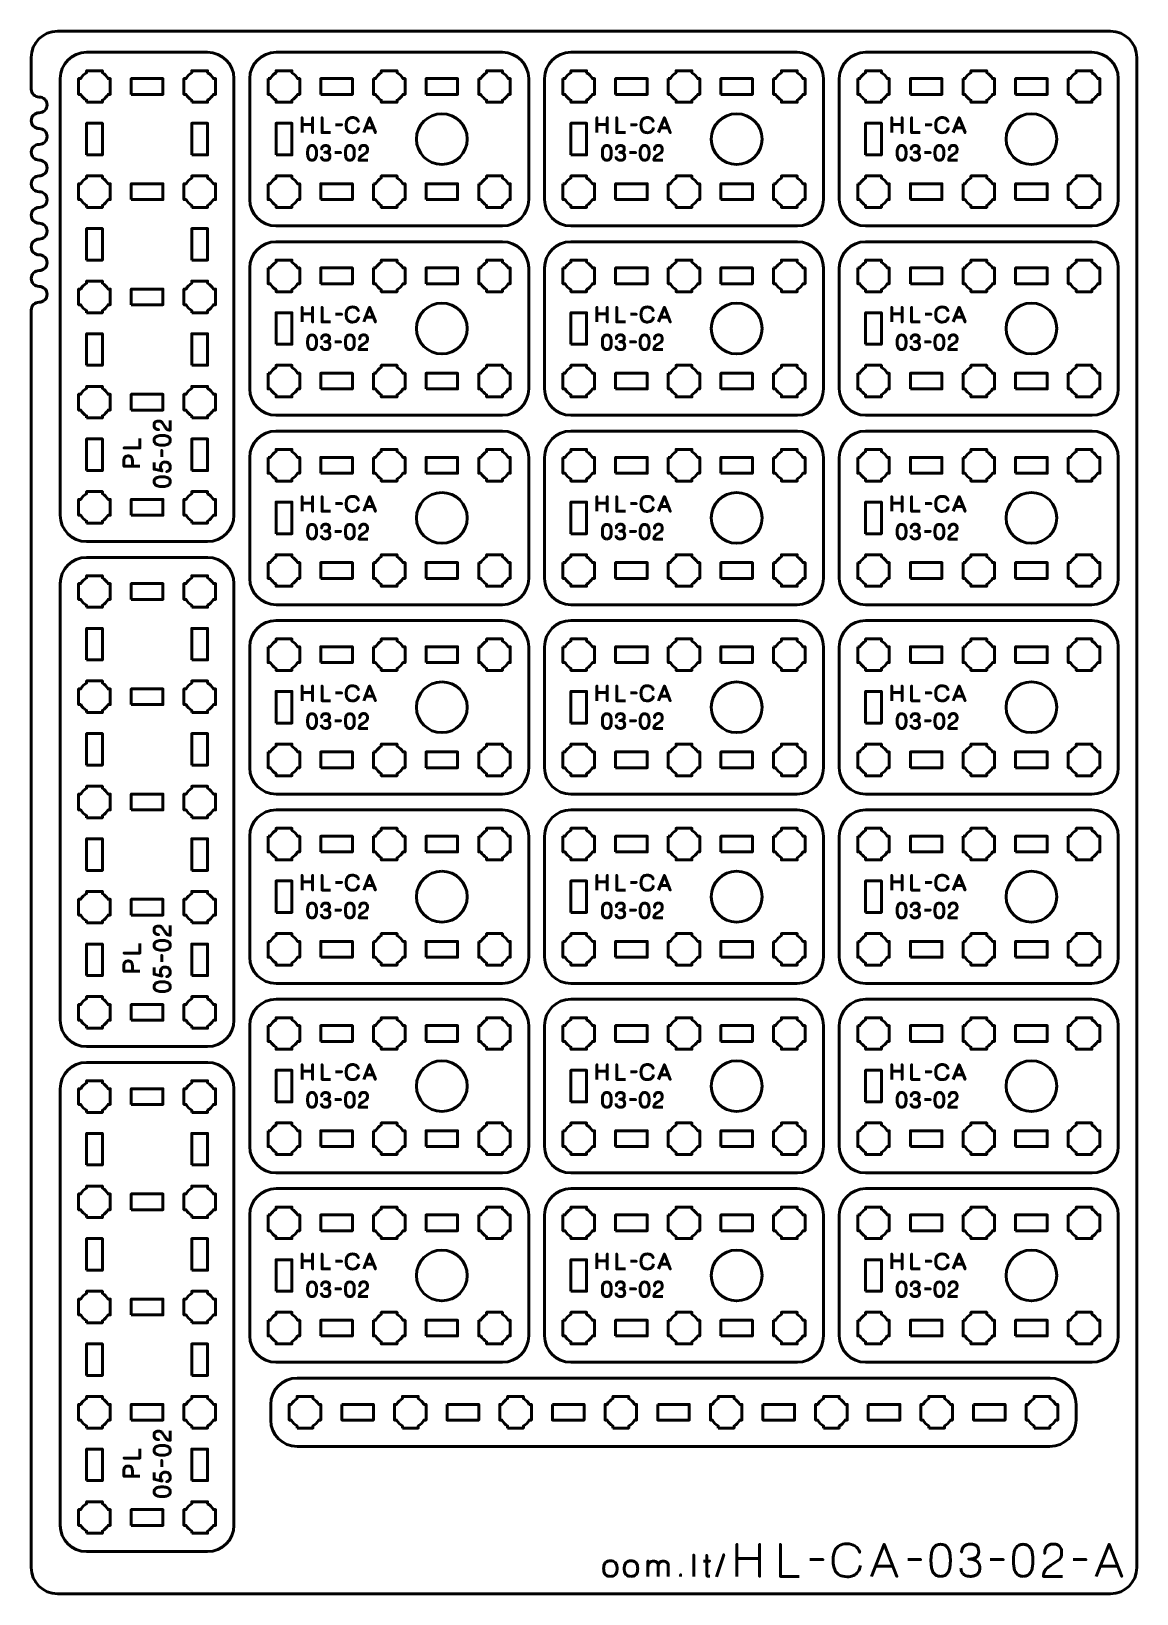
# Model space of a CAD drawing. Header units: centimetres. Extents: x -21 to 0, y -29.7 to 0.
import ezdxf

# ---------------------------------------------------------------- set-up
doc = ezdxf.new("R2010")
doc.units = ezdxf.units.CM
doc.header["$MEASUREMENT"] = 0
doc.layers.add('Layer 1', color=7, linetype='Continuous')

msp = doc.modelspace()

# ---------------------------------------------------------------- linework, layer by layer
at = {"layer": 'Layer 1', "lineweight": 53}
for points in [[(-15.5, -1.2), (-14.9, -1.2), (-14.9, -0.9), (-15.5, -0.9), (-15.5, -1.2)], [(-13.5, -1.2), (-12.9, -1.2), (-12.9, -0.9), (-13.5, -0.9), (-13.5, -1.2)], [(-9.9, -1.2), (-9.3, -1.2), (-9.3, -0.9), (-9.9, -0.9), (-9.9, -1.2)], [(-7.9, -1.2), (-7.3, -1.2), (-7.3, -0.9), (-7.9, -0.9), (-7.9, -1.2)], [(-4.3, -1.2), (-3.7, -1.2), (-3.7, -0.9), (-4.3, -0.9), (-4.3, -1.2)], [(-2.3, -1.2), (-1.7, -1.2), (-1.7, -0.9), (-2.3, -0.9), (-2.3, -1.2)], [(-16.35, -2.35), (-16.05, -2.35), (-16.05, -1.75), (-16.35, -1.75), (-16.35, -2.35)], [(-10.75, -2.35), (-10.45, -2.35), (-10.45, -1.75), (-10.75, -1.75), (-10.75, -2.35)], [(-5.15, -2.35), (-4.85, -2.35), (-4.85, -1.75), (-5.15, -1.75), (-5.15, -2.35)], [(-15.5, -3.2), (-14.9, -3.2), (-14.9, -2.9), (-15.5, -2.9), (-15.5, -3.2)], [(-13.5, -3.2), (-12.9, -3.2), (-12.9, -2.9), (-13.5, -2.9), (-13.5, -3.2)], [(-9.9, -3.2), (-9.3, -3.2), (-9.3, -2.9), (-9.9, -2.9), (-9.9, -3.2)], [(-7.9, -3.2), (-7.3, -3.2), (-7.3, -2.9), (-7.9, -2.9), (-7.9, -3.2)], [(-4.3, -3.2), (-3.7, -3.2), (-3.7, -2.9), (-4.3, -2.9), (-4.3, -3.2)], [(-2.3, -3.2), (-1.7, -3.2), (-1.7, -2.9), (-2.3, -2.9), (-2.3, -3.2)], [(-15.5, -4.8), (-14.9, -4.8), (-14.9, -4.5), (-15.5, -4.5), (-15.5, -4.8)], [(-13.5, -4.8), (-12.9, -4.8), (-12.9, -4.5), (-13.5, -4.5), (-13.5, -4.8)], [(-9.9, -4.8), (-9.3, -4.8), (-9.3, -4.5), (-9.9, -4.5), (-9.9, -4.8)], [(-7.9, -4.8), (-7.3, -4.8), (-7.3, -4.5), (-7.9, -4.5), (-7.9, -4.8)], [(-4.3, -4.8), (-3.7, -4.8), (-3.7, -4.5), (-4.3, -4.5), (-4.3, -4.8)], [(-2.3, -4.8), (-1.7, -4.8), (-1.7, -4.5), (-2.3, -4.5), (-2.3, -4.8)], [(-16.35, -5.95), (-16.05, -5.95), (-16.05, -5.35), (-16.35, -5.35), (-16.35, -5.95)], [(-10.75, -5.95), (-10.45, -5.95), (-10.45, -5.35), (-10.75, -5.35), (-10.75, -5.95)], [(-5.15, -5.95), (-4.85, -5.95), (-4.85, -5.35), (-5.15, -5.35), (-5.15, -5.95)], [(-15.5, -6.8), (-14.9, -6.8), (-14.9, -6.5), (-15.5, -6.5), (-15.5, -6.8)], [(-13.5, -6.8), (-12.9, -6.8), (-12.9, -6.5), (-13.5, -6.5), (-13.5, -6.8)], [(-9.9, -6.8), (-9.3, -6.8), (-9.3, -6.5), (-9.9, -6.5), (-9.9, -6.8)], [(-7.9, -6.8), (-7.3, -6.8), (-7.3, -6.5), (-7.9, -6.5), (-7.9, -6.8)], [(-4.3, -6.8), (-3.7, -6.8), (-3.7, -6.5), (-4.3, -6.5), (-4.3, -6.8)], [(-2.3, -6.8), (-1.7, -6.8), (-1.7, -6.5), (-2.3, -6.5), (-2.3, -6.8)], [(-15.5, -8.4), (-14.9, -8.4), (-14.9, -8.1), (-15.5, -8.1), (-15.5, -8.4)], [(-13.5, -8.4), (-12.9, -8.4), (-12.9, -8.1), (-13.5, -8.1), (-13.5, -8.4)], [(-9.9, -8.4), (-9.3, -8.4), (-9.3, -8.1), (-9.9, -8.1), (-9.9, -8.4)], [(-7.9, -8.4), (-7.3, -8.4), (-7.3, -8.1), (-7.9, -8.1), (-7.9, -8.4)], [(-4.3, -8.4), (-3.7, -8.4), (-3.7, -8.1), (-4.3, -8.1), (-4.3, -8.4)], [(-2.3, -8.4), (-1.7, -8.4), (-1.7, -8.1), (-2.3, -8.1), (-2.3, -8.4)], [(-16.35, -9.55), (-16.05, -9.55), (-16.05, -8.95), (-16.35, -8.95), (-16.35, -9.55)], [(-10.75, -9.55), (-10.45, -9.55), (-10.45, -8.95), (-10.75, -8.95), (-10.75, -9.55)], [(-5.15, -9.55), (-4.85, -9.55), (-4.85, -8.95), (-5.15, -8.95), (-5.15, -9.55)], [(-15.5, -10.4), (-14.9, -10.4), (-14.9, -10.1), (-15.5, -10.1), (-15.5, -10.4)], [(-13.5, -10.4), (-12.9, -10.4), (-12.9, -10.1), (-13.5, -10.1), (-13.5, -10.4)], [(-9.9, -10.4), (-9.3, -10.4), (-9.3, -10.1), (-9.9, -10.1), (-9.9, -10.4)], [(-7.9, -10.4), (-7.3, -10.4), (-7.3, -10.1), (-7.9, -10.1), (-7.9, -10.4)], [(-4.3, -10.4), (-3.7, -10.4), (-3.7, -10.1), (-4.3, -10.1), (-4.3, -10.4)], [(-2.3, -10.4), (-1.7, -10.4), (-1.7, -10.1), (-2.3, -10.1), (-2.3, -10.4)], [(-15.5, -12), (-14.9, -12), (-14.9, -11.7), (-15.5, -11.7), (-15.5, -12)], [(-13.5, -12), (-12.9, -12), (-12.9, -11.7), (-13.5, -11.7), (-13.5, -12)], [(-9.9, -12), (-9.3, -12), (-9.3, -11.7), (-9.9, -11.7), (-9.9, -12)], [(-7.9, -12), (-7.3, -12), (-7.3, -11.7), (-7.9, -11.7), (-7.9, -12)], [(-4.3, -12), (-3.7, -12), (-3.7, -11.7), (-4.3, -11.7), (-4.3, -12)], [(-2.3, -12), (-1.7, -12), (-1.7, -11.7), (-2.3, -11.7), (-2.3, -12)], [(-16.35, -13.15), (-16.05, -13.15), (-16.05, -12.55), (-16.35, -12.55), (-16.35, -13.15)], [(-10.75, -13.15), (-10.45, -13.15), (-10.45, -12.55), (-10.75, -12.55), (-10.75, -13.15)], [(-5.15, -13.15), (-4.85, -13.15), (-4.85, -12.55), (-5.15, -12.55), (-5.15, -13.15)], [(-15.5, -14), (-14.9, -14), (-14.9, -13.7), (-15.5, -13.7), (-15.5, -14)], [(-13.5, -14), (-12.9, -14), (-12.9, -13.7), (-13.5, -13.7), (-13.5, -14)], [(-9.9, -14), (-9.3, -14), (-9.3, -13.7), (-9.9, -13.7), (-9.9, -14)], [(-7.9, -14), (-7.3, -14), (-7.3, -13.7), (-7.9, -13.7), (-7.9, -14)], [(-4.3, -14), (-3.7, -14), (-3.7, -13.7), (-4.3, -13.7), (-4.3, -14)], [(-2.3, -14), (-1.7, -14), (-1.7, -13.7), (-2.3, -13.7), (-2.3, -14)], [(-15.5, -15.6), (-14.9, -15.6), (-14.9, -15.3), (-15.5, -15.3), (-15.5, -15.6)], [(-13.5, -15.6), (-12.9, -15.6), (-12.9, -15.3), (-13.5, -15.3), (-13.5, -15.6)], [(-9.9, -15.6), (-9.3, -15.6), (-9.3, -15.3), (-9.9, -15.3), (-9.9, -15.6)], [(-7.9, -15.6), (-7.3, -15.6), (-7.3, -15.3), (-7.9, -15.3), (-7.9, -15.6)], [(-4.3, -15.6), (-3.7, -15.6), (-3.7, -15.3), (-4.3, -15.3), (-4.3, -15.6)], [(-2.3, -15.6), (-1.7, -15.6), (-1.7, -15.3), (-2.3, -15.3), (-2.3, -15.6)], [(-16.35, -16.75), (-16.05, -16.75), (-16.05, -16.15), (-16.35, -16.15), (-16.35, -16.75)], [(-10.75, -16.75), (-10.45, -16.75), (-10.45, -16.15), (-10.75, -16.15), (-10.75, -16.75)], [(-5.15, -16.75), (-4.85, -16.75), (-4.85, -16.15), (-5.15, -16.15), (-5.15, -16.75)], [(-15.5, -17.6), (-14.9, -17.6), (-14.9, -17.3), (-15.5, -17.3), (-15.5, -17.6)], [(-13.5, -17.6), (-12.9, -17.6), (-12.9, -17.3), (-13.5, -17.3), (-13.5, -17.6)], [(-9.9, -17.6), (-9.3, -17.6), (-9.3, -17.3), (-9.9, -17.3), (-9.9, -17.6)], [(-7.9, -17.6), (-7.3, -17.6), (-7.3, -17.3), (-7.9, -17.3), (-7.9, -17.6)], [(-4.3, -17.6), (-3.7, -17.6), (-3.7, -17.3), (-4.3, -17.3), (-4.3, -17.6)], [(-2.3, -17.6), (-1.7, -17.6), (-1.7, -17.3), (-2.3, -17.3), (-2.3, -17.6)], [(-15.5, -19.2), (-14.9, -19.2), (-14.9, -18.9), (-15.5, -18.9), (-15.5, -19.2)], [(-13.5, -19.2), (-12.9, -19.2), (-12.9, -18.9), (-13.5, -18.9), (-13.5, -19.2)], [(-9.9, -19.2), (-9.3, -19.2), (-9.3, -18.9), (-9.9, -18.9), (-9.9, -19.2)], [(-7.9, -19.2), (-7.3, -19.2), (-7.3, -18.9), (-7.9, -18.9), (-7.9, -19.2)], [(-4.3, -19.2), (-3.7, -19.2), (-3.7, -18.9), (-4.3, -18.9), (-4.3, -19.2)], [(-2.3, -19.2), (-1.7, -19.2), (-1.7, -18.9), (-2.3, -18.9), (-2.3, -19.2)], [(-16.35, -20.35), (-16.05, -20.35), (-16.05, -19.75), (-16.35, -19.75), (-16.35, -20.35)], [(-10.75, -20.35), (-10.45, -20.35), (-10.45, -19.75), (-10.75, -19.75), (-10.75, -20.35)], [(-5.15, -20.35), (-4.85, -20.35), (-4.85, -19.75), (-5.15, -19.75), (-5.15, -20.35)], [(-15.5, -21.2), (-14.9, -21.2), (-14.9, -20.9), (-15.5, -20.9), (-15.5, -21.2)], [(-13.5, -21.2), (-12.9, -21.2), (-12.9, -20.9), (-13.5, -20.9), (-13.5, -21.2)], [(-9.9, -21.2), (-9.3, -21.2), (-9.3, -20.9), (-9.9, -20.9), (-9.9, -21.2)], [(-7.9, -21.2), (-7.3, -21.2), (-7.3, -20.9), (-7.9, -20.9), (-7.9, -21.2)], [(-4.3, -21.2), (-3.7, -21.2), (-3.7, -20.9), (-4.3, -20.9), (-4.3, -21.2)], [(-2.3, -21.2), (-1.7, -21.2), (-1.7, -20.9), (-2.3, -20.9), (-2.3, -21.2)], [(-15.5, -22.8), (-14.9, -22.8), (-14.9, -22.5), (-15.5, -22.5), (-15.5, -22.8)], [(-13.5, -22.8), (-12.9, -22.8), (-12.9, -22.5), (-13.5, -22.5), (-13.5, -22.8)], [(-9.9, -22.8), (-9.3, -22.8), (-9.3, -22.5), (-9.9, -22.5), (-9.9, -22.8)], [(-7.9, -22.8), (-7.3, -22.8), (-7.3, -22.5), (-7.9, -22.5), (-7.9, -22.8)], [(-4.3, -22.8), (-3.7, -22.8), (-3.7, -22.5), (-4.3, -22.5), (-4.3, -22.8)], [(-2.3, -22.8), (-1.7, -22.8), (-1.7, -22.5), (-2.3, -22.5), (-2.3, -22.8)], [(-16.35, -23.95), (-16.05, -23.95), (-16.05, -23.35), (-16.35, -23.35), (-16.35, -23.95)], [(-10.75, -23.95), (-10.45, -23.95), (-10.45, -23.35), (-10.75, -23.35), (-10.75, -23.95)], [(-5.15, -23.95), (-4.85, -23.95), (-4.85, -23.35), (-5.15, -23.35), (-5.15, -23.95)], [(-15.5, -24.8), (-14.9, -24.8), (-14.9, -24.5), (-15.5, -24.5), (-15.5, -24.8)], [(-13.5, -24.8), (-12.9, -24.8), (-12.9, -24.5), (-13.5, -24.5), (-13.5, -24.8)], [(-9.9, -24.8), (-9.3, -24.8), (-9.3, -24.5), (-9.9, -24.5), (-9.9, -24.8)], [(-7.9, -24.8), (-7.3, -24.8), (-7.3, -24.5), (-7.9, -24.5), (-7.9, -24.8)], [(-4.3, -24.8), (-3.7, -24.8), (-3.7, -24.5), (-4.3, -24.5), (-4.3, -24.8)], [(-2.3, -24.8), (-1.7, -24.8), (-1.7, -24.5), (-2.3, -24.5), (-2.3, -24.8)]]:
    msp.add_lwpolyline(points, close=True, dxfattribs=at)
for centre in [(-13.2, -2.05), (-7.6, -2.05), (-2, -2.05), (-13.2, -5.65), (-7.6, -5.65), (-2, -5.65), (-13.2, -9.25), (-7.6, -9.25), (-2, -9.25), (-13.2, -12.85), (-7.6, -12.85), (-2, -12.85), (-13.2, -16.45), (-7.6, -16.45), (-2, -16.45), (-13.2, -20.05), (-7.6, -20.05), (-2, -20.05), (-13.2, -23.65), (-7.6, -23.65), (-2, -23.65)]:
    msp.add_ellipse(centre, major_axis=(0, 0.4825), ratio=1, dxfattribs=at)
at = {"layer": 'Layer 1', "color": 1, "lineweight": 53}
msp.add_open_spline([(-21.00003, -29.19995), (-21.00003, -29.19995), (-21.00003, -5.29992), (-21.00003, -5.29992), (-21.00003, -5.29992), (-21.00003, -5.21709), (-20.93286, -5.14992), (-20.85003, -5.14992), (-20.85003, -5.14992), (-20.7672, -5.14992), (-20.70003, -5.08275), (-20.70003, -4.99992), (-20.70003, -4.99992), (-20.70003, -4.91709), (-20.7672, -4.84992), (-20.85003, -4.84992), (-20.85003, -4.84992), (-20.93286, -4.84992), (-21.00003, -4.78275), (-21.00003, -4.69992), (-21.00003, -4.69992), (-21.00003, -4.61709), (-20.93286, -4.54992), (-20.85003, -4.54992), (-20.85003, -4.54992), (-20.7672, -4.54992), (-20.70003, -4.48275), (-20.70003, -4.39992), (-20.70003, -4.39992), (-20.70003, -4.31709), (-20.7672, -4.24992), (-20.85003, -4.24992), (-20.85003, -4.24992), (-20.93286, -4.24992), (-21.00003, -4.18275), (-21.00003, -4.09992), (-21.00003, -4.09992), (-21.00003, -4.01709), (-20.93286, -3.94992), (-20.85003, -3.94992), (-20.85003, -3.94992), (-20.7672, -3.94992), (-20.70003, -3.88275), (-20.70003, -3.79992), (-20.70003, -3.79992), (-20.70003, -3.71709), (-20.7672, -3.64992), (-20.85003, -3.64992), (-20.85003, -3.64992), (-20.93286, -3.64992), (-21.00003, -3.58275), (-21.00003, -3.49992), (-21.00003, -3.49992), (-21.00003, -3.41709), (-20.93286, -3.34992), (-20.85003, -3.34992), (-20.85003, -3.34992), (-20.7672, -3.34992), (-20.70003, -3.28275), (-20.70003, -3.19992), (-20.70003, -3.19992), (-20.70003, -3.11709), (-20.7672, -3.04992), (-20.85003, -3.04992), (-20.85003, -3.04992), (-20.93286, -3.04992), (-21.00003, -2.98275), (-21.00003, -2.89992), (-21.00003, -2.89992), (-21.00003, -2.81709), (-20.93286, -2.74992), (-20.85003, -2.74992), (-20.85003, -2.74992), (-20.7672, -2.74992), (-20.70003, -2.68275), (-20.70003, -2.59992), (-20.70003, -2.59992), (-20.70003, -2.51709), (-20.7672, -2.44992), (-20.85003, -2.44992), (-20.85003, -2.44992), (-20.93286, -2.44992), (-21.00003, -2.38275), (-21.00003, -2.29992), (-21.00003, -2.29992), (-21.00003, -2.21709), (-20.93286, -2.14992), (-20.85003, -2.14992), (-20.85003, -2.14992), (-20.7672, -2.14992), (-20.70003, -2.08275), (-20.70003, -1.99992), (-20.70003, -1.99992), (-20.70003, -1.91709), (-20.7672, -1.84992), (-20.85003, -1.84992), (-20.85003, -1.84992), (-20.93286, -1.84992), (-21.00003, -1.78275), (-21.00003, -1.69992), (-21.00003, -1.69992), (-21.00003, -1.61709), (-20.93286, -1.54992), (-20.85003, -1.54992), (-20.85003, -1.54992), (-20.7672, -1.54992), (-20.70003, -1.48275), (-20.70003, -1.39992), (-20.70003, -1.39992), (-20.70003, -1.31709), (-20.7672, -1.24992), (-20.85003, -1.24992), (-20.85003, -1.24992), (-20.93286, -1.24992), (-21.00003, -1.18275), (-21.00003, -1.09992), (-21.00003, -1.09992), (-21.00003, -1.09992), (-21.00003, -0.49992), (-21.00003, -0.49992), (-21.00003, -0.49992), (-21.00003, -0.22295), (-20.77694, 0.00004), (-20.49994, 0.00004), (-20.49994, 0.00004), (-20.49994, 0.00004), (-0.50008, 0.00004), (-0.50008, 0.00004), (-0.50008, 0.00004), (-0.22294, 0.00004), (0.00002, -0.22295), (0.00002, -0.49992), (0.00002, -0.49992), (0.00002, -0.49992), (0.00002, -29.19995), (0.00002, -29.19995), (0.00002, -29.19995), (0.00002, -29.47695), (-0.22294, -29.70004), (-0.50008, -29.70004), (-0.50008, -29.70004), (-0.50008, -29.70004), (-20.49994, -29.70004), (-20.49994, -29.70004), (-20.49994, -29.70004), (-20.77694, -29.70004), (-21.00003, -29.47695), (-21.00003, -29.19995)], degree=3, knots=[0, 0, 0, 0, 0.02702703, 0.02702703, 0.02702703, 0.02702703, 0.05405405, 0.05405405, 0.05405405, 0.05405405, 0.08108108, 0.08108108, 0.08108108, 0.08108108, 0.10810811, 0.10810811, 0.10810811, 0.10810811, 0.13513514, 0.13513514, 0.13513514, 0.13513514, 0.16216216, 0.16216216, 0.16216216, 0.16216216, 0.18918919, 0.18918919, 0.18918919, 0.18918919, 0.21621622, 0.21621622, 0.21621622, 0.21621622, 0.24324324, 0.24324324, 0.24324324, 0.24324324, 0.27027027, 0.27027027, 0.27027027, 0.27027027, 0.2972973, 0.2972973, 0.2972973, 0.2972973, 0.32432432, 0.32432432, 0.32432432, 0.32432432, 0.35135135, 0.35135135, 0.35135135, 0.35135135, 0.37837838, 0.37837838, 0.37837838, 0.37837838, 0.40540541, 0.40540541, 0.40540541, 0.40540541, 0.43243243, 0.43243243, 0.43243243, 0.43243243, 0.45945946, 0.45945946, 0.45945946, 0.45945946, 0.48648649, 0.48648649, 0.48648649, 0.48648649, 0.51351351, 0.51351351, 0.51351351, 0.51351351, 0.54054054, 0.54054054, 0.54054054, 0.54054054, 0.56756757, 0.56756757, 0.56756757, 0.56756757, 0.59459459, 0.59459459, 0.59459459, 0.59459459, 0.62162162, 0.62162162, 0.62162162, 0.62162162, 0.64864865, 0.64864865, 0.64864865, 0.64864865, 0.67567568, 0.67567568, 0.67567568, 0.67567568, 0.7027027, 0.7027027, 0.7027027, 0.7027027, 0.72972973, 0.72972973, 0.72972973, 0.72972973, 0.75675676, 0.75675676, 0.75675676, 0.75675676, 0.78378378, 0.78378378, 0.78378378, 0.78378378, 0.81081081, 0.81081081, 0.81081081, 0.81081081, 0.83783784, 0.83783784, 0.83783784, 0.83783784, 0.86486486, 0.86486486, 0.86486486, 0.86486486, 0.89189189, 0.89189189, 0.89189189, 0.89189189, 0.91891892, 0.91891892, 0.91891892, 0.91891892, 0.94594595, 0.94594595, 0.94594595, 0.94594595, 0.97297297, 0.97297297, 0.97297297, 0.97297297, 1, 1, 1, 1], dxfattribs=at)
at = {"layer": 'Layer 1', "color": 3, "lineweight": 53}
for points in [[(-17.65, -9.7), (-17.65, -9.7), (-19.95, -9.7), (-19.95, -9.7), (-19.95, -9.7), (-20.22609, -9.7), (-20.45, -9.47609), (-20.45, -9.2), (-20.45, -9.2), (-20.45, -9.2), (-20.45, -0.9), (-20.45, -0.9), (-20.45, -0.9), (-20.45, -0.62391), (-20.22609, -0.4), (-19.95, -0.4), (-19.95, -0.4), (-19.95, -0.4), (-17.65, -0.4), (-17.65, -0.4), (-17.65, -0.4), (-17.37391, -0.4), (-17.15, -0.62391), (-17.15, -0.9), (-17.15, -0.9), (-17.15, -0.9), (-17.15, -9.2), (-17.15, -9.2), (-17.15, -9.2), (-17.15, -9.47609), (-17.37391, -9.7), (-17.65, -9.7)], [(-16.85, -3.2), (-16.85, -3.2), (-16.85, -0.9), (-16.85, -0.9), (-16.85, -0.9), (-16.85, -0.62391), (-16.62609, -0.4), (-16.35, -0.4), (-16.35, -0.4), (-16.35, -0.4), (-12.05, -0.4), (-12.05, -0.4), (-12.05, -0.4), (-11.77391, -0.4), (-11.55, -0.62391), (-11.55, -0.9), (-11.55, -0.9), (-11.55, -0.9), (-11.55, -3.2), (-11.55, -3.2), (-11.55, -3.2), (-11.55, -3.47609), (-11.77391, -3.7), (-12.05, -3.7), (-12.05, -3.7), (-12.05, -3.7), (-16.35, -3.7), (-16.35, -3.7), (-16.35, -3.7), (-16.62609, -3.7), (-16.85, -3.47609), (-16.85, -3.2)], [(-11.25, -3.2), (-11.25, -3.2), (-11.25, -0.9), (-11.25, -0.9), (-11.25, -0.9), (-11.25, -0.62391), (-11.02609, -0.4), (-10.75, -0.4), (-10.75, -0.4), (-10.75, -0.4), (-6.45, -0.4), (-6.45, -0.4), (-6.45, -0.4), (-6.17391, -0.4), (-5.95, -0.62391), (-5.95, -0.9), (-5.95, -0.9), (-5.95, -0.9), (-5.95, -3.2), (-5.95, -3.2), (-5.95, -3.2), (-5.95, -3.47609), (-6.17391, -3.7), (-6.45, -3.7), (-6.45, -3.7), (-6.45, -3.7), (-10.75, -3.7), (-10.75, -3.7), (-10.75, -3.7), (-11.02609, -3.7), (-11.25, -3.47609), (-11.25, -3.2)], [(-5.65, -3.2), (-5.65, -3.2), (-5.65, -0.9), (-5.65, -0.9), (-5.65, -0.9), (-5.65, -0.62391), (-5.42609, -0.4), (-5.15, -0.4), (-5.15, -0.4), (-5.15, -0.4), (-0.85, -0.4), (-0.85, -0.4), (-0.85, -0.4), (-0.57391, -0.4), (-0.35, -0.62391), (-0.35, -0.9), (-0.35, -0.9), (-0.35, -0.9), (-0.35, -3.2), (-0.35, -3.2), (-0.35, -3.2), (-0.35, -3.47609), (-0.57391, -3.7), (-0.85, -3.7), (-0.85, -3.7), (-0.85, -3.7), (-5.15, -3.7), (-5.15, -3.7), (-5.15, -3.7), (-5.42609, -3.7), (-5.65, -3.47609), (-5.65, -3.2)], [(-16.85, -6.8), (-16.85, -6.8), (-16.85, -4.5), (-16.85, -4.5), (-16.85, -4.5), (-16.85, -4.22391), (-16.62609, -4), (-16.35, -4), (-16.35, -4), (-16.35, -4), (-12.05, -4), (-12.05, -4), (-12.05, -4), (-11.77391, -4), (-11.55, -4.22391), (-11.55, -4.5), (-11.55, -4.5), (-11.55, -4.5), (-11.55, -6.8), (-11.55, -6.8), (-11.55, -6.8), (-11.55, -7.07609), (-11.77391, -7.3), (-12.05, -7.3), (-12.05, -7.3), (-12.05, -7.3), (-16.35, -7.3), (-16.35, -7.3), (-16.35, -7.3), (-16.62609, -7.3), (-16.85, -7.07609), (-16.85, -6.8)], [(-11.25, -6.8), (-11.25, -6.8), (-11.25, -4.5), (-11.25, -4.5), (-11.25, -4.5), (-11.25, -4.22391), (-11.02609, -4), (-10.75, -4), (-10.75, -4), (-10.75, -4), (-6.45, -4), (-6.45, -4), (-6.45, -4), (-6.17391, -4), (-5.95, -4.22391), (-5.95, -4.5), (-5.95, -4.5), (-5.95, -4.5), (-5.95, -6.8), (-5.95, -6.8), (-5.95, -6.8), (-5.95, -7.07609), (-6.17391, -7.3), (-6.45, -7.3), (-6.45, -7.3), (-6.45, -7.3), (-10.75, -7.3), (-10.75, -7.3), (-10.75, -7.3), (-11.02609, -7.3), (-11.25, -7.07609), (-11.25, -6.8)], [(-5.65, -6.8), (-5.65, -6.8), (-5.65, -4.5), (-5.65, -4.5), (-5.65, -4.5), (-5.65, -4.22391), (-5.42609, -4), (-5.15, -4), (-5.15, -4), (-5.15, -4), (-0.85, -4), (-0.85, -4), (-0.85, -4), (-0.57391, -4), (-0.35, -4.22391), (-0.35, -4.5), (-0.35, -4.5), (-0.35, -4.5), (-0.35, -6.8), (-0.35, -6.8), (-0.35, -6.8), (-0.35, -7.07609), (-0.57391, -7.3), (-0.85, -7.3), (-0.85, -7.3), (-0.85, -7.3), (-5.15, -7.3), (-5.15, -7.3), (-5.15, -7.3), (-5.42609, -7.3), (-5.65, -7.07609), (-5.65, -6.8)], [(-16.85, -10.4), (-16.85, -10.4), (-16.85, -8.1), (-16.85, -8.1), (-16.85, -8.1), (-16.85, -7.82391), (-16.62609, -7.6), (-16.35, -7.6), (-16.35, -7.6), (-16.35, -7.6), (-12.05, -7.6), (-12.05, -7.6), (-12.05, -7.6), (-11.77391, -7.6), (-11.55, -7.82391), (-11.55, -8.1), (-11.55, -8.1), (-11.55, -8.1), (-11.55, -10.4), (-11.55, -10.4), (-11.55, -10.4), (-11.55, -10.67609), (-11.77391, -10.9), (-12.05, -10.9), (-12.05, -10.9), (-12.05, -10.9), (-16.35, -10.9), (-16.35, -10.9), (-16.35, -10.9), (-16.62609, -10.9), (-16.85, -10.67609), (-16.85, -10.4)], [(-11.25, -10.4), (-11.25, -10.4), (-11.25, -8.1), (-11.25, -8.1), (-11.25, -8.1), (-11.25, -7.82391), (-11.02609, -7.6), (-10.75, -7.6), (-10.75, -7.6), (-10.75, -7.6), (-6.45, -7.6), (-6.45, -7.6), (-6.45, -7.6), (-6.17391, -7.6), (-5.95, -7.82391), (-5.95, -8.1), (-5.95, -8.1), (-5.95, -8.1), (-5.95, -10.4), (-5.95, -10.4), (-5.95, -10.4), (-5.95, -10.67609), (-6.17391, -10.9), (-6.45, -10.9), (-6.45, -10.9), (-6.45, -10.9), (-10.75, -10.9), (-10.75, -10.9), (-10.75, -10.9), (-11.02609, -10.9), (-11.25, -10.67609), (-11.25, -10.4)], [(-5.65, -10.4), (-5.65, -10.4), (-5.65, -8.1), (-5.65, -8.1), (-5.65, -8.1), (-5.65, -7.82391), (-5.42609, -7.6), (-5.15, -7.6), (-5.15, -7.6), (-5.15, -7.6), (-0.85, -7.6), (-0.85, -7.6), (-0.85, -7.6), (-0.57391, -7.6), (-0.35, -7.82391), (-0.35, -8.1), (-0.35, -8.1), (-0.35, -8.1), (-0.35, -10.4), (-0.35, -10.4), (-0.35, -10.4), (-0.35, -10.67609), (-0.57391, -10.9), (-0.85, -10.9), (-0.85, -10.9), (-0.85, -10.9), (-5.15, -10.9), (-5.15, -10.9), (-5.15, -10.9), (-5.42609, -10.9), (-5.65, -10.67609), (-5.65, -10.4)], [(-17.65, -19.3), (-17.65, -19.3), (-19.95, -19.3), (-19.95, -19.3), (-19.95, -19.3), (-20.22609, -19.3), (-20.45, -19.07609), (-20.45, -18.8), (-20.45, -18.8), (-20.45, -18.8), (-20.45, -10.5), (-20.45, -10.5), (-20.45, -10.5), (-20.45, -10.22391), (-20.22609, -10), (-19.95, -10), (-19.95, -10), (-19.95, -10), (-17.65, -10), (-17.65, -10), (-17.65, -10), (-17.37391, -10), (-17.15, -10.22391), (-17.15, -10.5), (-17.15, -10.5), (-17.15, -10.5), (-17.15, -18.8), (-17.15, -18.8), (-17.15, -18.8), (-17.15, -19.07609), (-17.37391, -19.3), (-17.65, -19.3)], [(-16.85, -14), (-16.85, -14), (-16.85, -11.7), (-16.85, -11.7), (-16.85, -11.7), (-16.85, -11.42391), (-16.62609, -11.2), (-16.35, -11.2), (-16.35, -11.2), (-16.35, -11.2), (-12.05, -11.2), (-12.05, -11.2), (-12.05, -11.2), (-11.77391, -11.2), (-11.55, -11.42391), (-11.55, -11.7), (-11.55, -11.7), (-11.55, -11.7), (-11.55, -14), (-11.55, -14), (-11.55, -14), (-11.55, -14.27609), (-11.77391, -14.5), (-12.05, -14.5), (-12.05, -14.5), (-12.05, -14.5), (-16.35, -14.5), (-16.35, -14.5), (-16.35, -14.5), (-16.62609, -14.5), (-16.85, -14.27609), (-16.85, -14)], [(-11.25, -14), (-11.25, -14), (-11.25, -11.7), (-11.25, -11.7), (-11.25, -11.7), (-11.25, -11.42391), (-11.02609, -11.2), (-10.75, -11.2), (-10.75, -11.2), (-10.75, -11.2), (-6.45, -11.2), (-6.45, -11.2), (-6.45, -11.2), (-6.17391, -11.2), (-5.95, -11.42391), (-5.95, -11.7), (-5.95, -11.7), (-5.95, -11.7), (-5.95, -14), (-5.95, -14), (-5.95, -14), (-5.95, -14.27609), (-6.17391, -14.5), (-6.45, -14.5), (-6.45, -14.5), (-6.45, -14.5), (-10.75, -14.5), (-10.75, -14.5), (-10.75, -14.5), (-11.02609, -14.5), (-11.25, -14.27609), (-11.25, -14)], [(-5.65, -14), (-5.65, -14), (-5.65, -11.7), (-5.65, -11.7), (-5.65, -11.7), (-5.65, -11.42391), (-5.42609, -11.2), (-5.15, -11.2), (-5.15, -11.2), (-5.15, -11.2), (-0.85, -11.2), (-0.85, -11.2), (-0.85, -11.2), (-0.57391, -11.2), (-0.35, -11.42391), (-0.35, -11.7), (-0.35, -11.7), (-0.35, -11.7), (-0.35, -14), (-0.35, -14), (-0.35, -14), (-0.35, -14.27609), (-0.57391, -14.5), (-0.85, -14.5), (-0.85, -14.5), (-0.85, -14.5), (-5.15, -14.5), (-5.15, -14.5), (-5.15, -14.5), (-5.42609, -14.5), (-5.65, -14.27609), (-5.65, -14)], [(-16.85, -17.6), (-16.85, -17.6), (-16.85, -15.3), (-16.85, -15.3), (-16.85, -15.3), (-16.85, -15.02391), (-16.62609, -14.8), (-16.35, -14.8), (-16.35, -14.8), (-16.35, -14.8), (-12.05, -14.8), (-12.05, -14.8), (-12.05, -14.8), (-11.77391, -14.8), (-11.55, -15.02391), (-11.55, -15.3), (-11.55, -15.3), (-11.55, -15.3), (-11.55, -17.6), (-11.55, -17.6), (-11.55, -17.6), (-11.55, -17.87609), (-11.77391, -18.1), (-12.05, -18.1), (-12.05, -18.1), (-12.05, -18.1), (-16.35, -18.1), (-16.35, -18.1), (-16.35, -18.1), (-16.62609, -18.1), (-16.85, -17.87609), (-16.85, -17.6)], [(-11.25, -17.6), (-11.25, -17.6), (-11.25, -15.3), (-11.25, -15.3), (-11.25, -15.3), (-11.25, -15.02391), (-11.02609, -14.8), (-10.75, -14.8), (-10.75, -14.8), (-10.75, -14.8), (-6.45, -14.8), (-6.45, -14.8), (-6.45, -14.8), (-6.17391, -14.8), (-5.95, -15.02391), (-5.95, -15.3), (-5.95, -15.3), (-5.95, -15.3), (-5.95, -17.6), (-5.95, -17.6), (-5.95, -17.6), (-5.95, -17.87609), (-6.17391, -18.1), (-6.45, -18.1), (-6.45, -18.1), (-6.45, -18.1), (-10.75, -18.1), (-10.75, -18.1), (-10.75, -18.1), (-11.02609, -18.1), (-11.25, -17.87609), (-11.25, -17.6)], [(-5.65, -17.6), (-5.65, -17.6), (-5.65, -15.3), (-5.65, -15.3), (-5.65, -15.3), (-5.65, -15.02391), (-5.42609, -14.8), (-5.15, -14.8), (-5.15, -14.8), (-5.15, -14.8), (-0.85, -14.8), (-0.85, -14.8), (-0.85, -14.8), (-0.57391, -14.8), (-0.35, -15.02391), (-0.35, -15.3), (-0.35, -15.3), (-0.35, -15.3), (-0.35, -17.6), (-0.35, -17.6), (-0.35, -17.6), (-0.35, -17.87609), (-0.57391, -18.1), (-0.85, -18.1), (-0.85, -18.1), (-0.85, -18.1), (-5.15, -18.1), (-5.15, -18.1), (-5.15, -18.1), (-5.42609, -18.1), (-5.65, -17.87609), (-5.65, -17.6)], [(-16.85, -21.2), (-16.85, -21.2), (-16.85, -18.9), (-16.85, -18.9), (-16.85, -18.9), (-16.85, -18.62391), (-16.62609, -18.4), (-16.35, -18.4), (-16.35, -18.4), (-16.35, -18.4), (-12.05, -18.4), (-12.05, -18.4), (-12.05, -18.4), (-11.77391, -18.4), (-11.55, -18.62391), (-11.55, -18.9), (-11.55, -18.9), (-11.55, -18.9), (-11.55, -21.2), (-11.55, -21.2), (-11.55, -21.2), (-11.55, -21.47609), (-11.77391, -21.7), (-12.05, -21.7), (-12.05, -21.7), (-12.05, -21.7), (-16.35, -21.7), (-16.35, -21.7), (-16.35, -21.7), (-16.62609, -21.7), (-16.85, -21.47609), (-16.85, -21.2)], [(-11.25, -21.2), (-11.25, -21.2), (-11.25, -18.9), (-11.25, -18.9), (-11.25, -18.9), (-11.25, -18.62391), (-11.02609, -18.4), (-10.75, -18.4), (-10.75, -18.4), (-10.75, -18.4), (-6.45, -18.4), (-6.45, -18.4), (-6.45, -18.4), (-6.17391, -18.4), (-5.95, -18.62391), (-5.95, -18.9), (-5.95, -18.9), (-5.95, -18.9), (-5.95, -21.2), (-5.95, -21.2), (-5.95, -21.2), (-5.95, -21.47609), (-6.17391, -21.7), (-6.45, -21.7), (-6.45, -21.7), (-6.45, -21.7), (-10.75, -21.7), (-10.75, -21.7), (-10.75, -21.7), (-11.02609, -21.7), (-11.25, -21.47609), (-11.25, -21.2)], [(-5.65, -21.2), (-5.65, -21.2), (-5.65, -18.9), (-5.65, -18.9), (-5.65, -18.9), (-5.65, -18.62391), (-5.42609, -18.4), (-5.15, -18.4), (-5.15, -18.4), (-5.15, -18.4), (-0.85, -18.4), (-0.85, -18.4), (-0.85, -18.4), (-0.57391, -18.4), (-0.35, -18.62391), (-0.35, -18.9), (-0.35, -18.9), (-0.35, -18.9), (-0.35, -21.2), (-0.35, -21.2), (-0.35, -21.2), (-0.35, -21.47609), (-0.57391, -21.7), (-0.85, -21.7), (-0.85, -21.7), (-0.85, -21.7), (-5.15, -21.7), (-5.15, -21.7), (-5.15, -21.7), (-5.42609, -21.7), (-5.65, -21.47609), (-5.65, -21.2)], [(-17.65, -28.9), (-17.65, -28.9), (-19.95, -28.9), (-19.95, -28.9), (-19.95, -28.9), (-20.22609, -28.9), (-20.45, -28.67609), (-20.45, -28.4), (-20.45, -28.4), (-20.45, -28.4), (-20.45, -20.1), (-20.45, -20.1), (-20.45, -20.1), (-20.45, -19.82391), (-20.22609, -19.6), (-19.95, -19.6), (-19.95, -19.6), (-19.95, -19.6), (-17.65, -19.6), (-17.65, -19.6), (-17.65, -19.6), (-17.37391, -19.6), (-17.15, -19.82391), (-17.15, -20.1), (-17.15, -20.1), (-17.15, -20.1), (-17.15, -28.4), (-17.15, -28.4), (-17.15, -28.4), (-17.15, -28.67609), (-17.37391, -28.9), (-17.65, -28.9)], [(-16.85, -24.8), (-16.85, -24.8), (-16.85, -22.5), (-16.85, -22.5), (-16.85, -22.5), (-16.85, -22.22391), (-16.62609, -22), (-16.35, -22), (-16.35, -22), (-16.35, -22), (-12.05, -22), (-12.05, -22), (-12.05, -22), (-11.77391, -22), (-11.55, -22.22391), (-11.55, -22.5), (-11.55, -22.5), (-11.55, -22.5), (-11.55, -24.8), (-11.55, -24.8), (-11.55, -24.8), (-11.55, -25.07609), (-11.77391, -25.3), (-12.05, -25.3), (-12.05, -25.3), (-12.05, -25.3), (-16.35, -25.3), (-16.35, -25.3), (-16.35, -25.3), (-16.62609, -25.3), (-16.85, -25.07609), (-16.85, -24.8)], [(-11.25, -24.8), (-11.25, -24.8), (-11.25, -22.5), (-11.25, -22.5), (-11.25, -22.5), (-11.25, -22.22391), (-11.02609, -22), (-10.75, -22), (-10.75, -22), (-10.75, -22), (-6.45, -22), (-6.45, -22), (-6.45, -22), (-6.17391, -22), (-5.95, -22.22391), (-5.95, -22.5), (-5.95, -22.5), (-5.95, -22.5), (-5.95, -24.8), (-5.95, -24.8), (-5.95, -24.8), (-5.95, -25.07609), (-6.17391, -25.3), (-6.45, -25.3), (-6.45, -25.3), (-6.45, -25.3), (-10.75, -25.3), (-10.75, -25.3), (-10.75, -25.3), (-11.02609, -25.3), (-11.25, -25.07609), (-11.25, -24.8)], [(-5.65, -24.8), (-5.65, -24.8), (-5.65, -22.5), (-5.65, -22.5), (-5.65, -22.5), (-5.65, -22.22391), (-5.42609, -22), (-5.15, -22), (-5.15, -22), (-5.15, -22), (-0.85, -22), (-0.85, -22), (-0.85, -22), (-0.57391, -22), (-0.35, -22.22391), (-0.35, -22.5), (-0.35, -22.5), (-0.35, -22.5), (-0.35, -24.8), (-0.35, -24.8), (-0.35, -24.8), (-0.35, -25.07609), (-0.57391, -25.3), (-0.85, -25.3), (-0.85, -25.3), (-0.85, -25.3), (-5.15, -25.3), (-5.15, -25.3), (-5.15, -25.3), (-5.42609, -25.3), (-5.65, -25.07609), (-5.65, -24.8)], [(-15.94995, -25.59998), (-15.94995, -25.59998), (-1.65007, -25.59998), (-1.65007, -25.59998), (-1.65007, -25.59998), (-1.37293, -25.59998), (-1.14997, -25.82307), (-1.14997, -26.10007), (-1.14997, -26.10007), (-1.14997, -26.10007), (-1.14997, -26.40008), (-1.14997, -26.40008), (-1.14997, -26.40008), (-1.14997, -26.67704), (-1.37293, -26.9), (-1.65007, -26.9), (-1.65007, -26.9), (-1.65007, -26.9), (-15.94995, -26.9), (-15.94995, -26.9), (-15.94995, -26.9), (-16.22695, -26.9), (-16.45005, -26.67704), (-16.45005, -26.40008), (-16.45005, -26.40008), (-16.45005, -26.40008), (-16.45005, -26.10007), (-16.45005, -26.10007), (-16.45005, -26.10007), (-16.45005, -25.82307), (-16.22695, -25.59998), (-15.94995, -25.59998)]]:
    msp.add_open_spline(points, degree=3, knots=[0, 0, 0, 0, 0.125, 0.125, 0.125, 0.125, 0.25, 0.25, 0.25, 0.25, 0.375, 0.375, 0.375, 0.375, 0.5, 0.5, 0.5, 0.5, 0.625, 0.625, 0.625, 0.625, 0.75, 0.75, 0.75, 0.75, 0.875, 0.875, 0.875, 0.875, 1, 1, 1, 1], dxfattribs=at)
at = {"layer": 'Layer 1', "lineweight": 53}
for points, knots in [([(-19.95, -1.35), (-19.95, -1.35), (-19.95, -1.30985), (-19.95, -1.30985), (-19.95, -1.30985), (-19.99553, -1.2835), (-20.0335, -1.24553), (-20.05985, -1.2), (-20.05985, -1.2), (-20.05985, -1.2), (-20.1, -1.2), (-20.1, -1.2), (-20.1, -1.2), (-20.1, -1.2), (-20.1, -1.05), (-20.1, -1.05), (-20.1, -1.05), (-20.1, -1.05), (-20.1, -0.9), (-20.1, -0.9), (-20.1, -0.9), (-20.1, -0.9), (-20.05985, -0.9), (-20.05985, -0.9), (-20.05985, -0.9), (-20.0335, -0.85447), (-19.99553, -0.8165), (-19.95, -0.79015), (-19.95, -0.79015), (-19.95, -0.79015), (-19.95, -0.75), (-19.95, -0.75), (-19.95, -0.75), (-19.95, -0.75), (-19.8, -0.75), (-19.8, -0.75), (-19.8, -0.75), (-19.8, -0.75), (-19.65, -0.75), (-19.65, -0.75), (-19.65, -0.75), (-19.65, -0.75), (-19.65, -0.79015), (-19.65, -0.79015), (-19.65, -0.79015), (-19.60447, -0.8165), (-19.5665, -0.85447), (-19.54015, -0.9), (-19.54015, -0.9), (-19.54015, -0.9), (-19.5, -0.9), (-19.5, -0.9), (-19.5, -0.9), (-19.5, -0.9), (-19.5, -1.05), (-19.5, -1.05), (-19.5, -1.05), (-19.5, -1.05), (-19.5, -1.2), (-19.5, -1.2), (-19.5, -1.2), (-19.5, -1.2), (-19.54015, -1.2), (-19.54015, -1.2), (-19.54015, -1.2), (-19.5665, -1.24553), (-19.60447, -1.2835), (-19.65, -1.30985), (-19.65, -1.30985), (-19.65, -1.30985), (-19.65, -1.35), (-19.65, -1.35), (-19.65, -1.35), (-19.65, -1.35), (-19.8, -1.35), (-19.8, -1.35), (-19.8, -1.35), (-19.8, -1.35), (-19.95, -1.35), (-19.95, -1.35)], [0, 0, 0, 0, 0.05, 0.05, 0.05, 0.05, 0.1, 0.1, 0.1, 0.1, 0.15, 0.15, 0.15, 0.15, 0.2, 0.2, 0.2, 0.2, 0.25, 0.25, 0.25, 0.25, 0.3, 0.3, 0.3, 0.3, 0.35, 0.35, 0.35, 0.35, 0.4, 0.4, 0.4, 0.4, 0.45, 0.45, 0.45, 0.45, 0.5, 0.5, 0.5, 0.5, 0.55, 0.55, 0.55, 0.55, 0.6, 0.6, 0.6, 0.6, 0.65, 0.65, 0.65, 0.65, 0.7, 0.7, 0.7, 0.7, 0.75, 0.75, 0.75, 0.75, 0.8, 0.8, 0.8, 0.8, 0.85, 0.85, 0.85, 0.85, 0.9, 0.9, 0.9, 0.9, 0.95, 0.95, 0.95, 0.95, 1, 1, 1, 1]), ([(-17.95, -1.35), (-17.95, -1.35), (-17.95, -1.30985), (-17.95, -1.30985), (-17.95, -1.30985), (-17.99553, -1.2835), (-18.0335, -1.24553), (-18.05985, -1.2), (-18.05985, -1.2), (-18.05985, -1.2), (-18.1, -1.2), (-18.1, -1.2), (-18.1, -1.2), (-18.1, -1.2), (-18.1, -1.05), (-18.1, -1.05), (-18.1, -1.05), (-18.1, -1.05), (-18.1, -0.9), (-18.1, -0.9), (-18.1, -0.9), (-18.1, -0.9), (-18.05985, -0.9), (-18.05985, -0.9), (-18.05985, -0.9), (-18.0335, -0.85447), (-17.99553, -0.8165), (-17.95, -0.79015), (-17.95, -0.79015), (-17.95, -0.79015), (-17.95, -0.75), (-17.95, -0.75), (-17.95, -0.75), (-17.95, -0.75), (-17.8, -0.75), (-17.8, -0.75), (-17.8, -0.75), (-17.8, -0.75), (-17.65, -0.75), (-17.65, -0.75), (-17.65, -0.75), (-17.65, -0.75), (-17.65, -0.79015), (-17.65, -0.79015), (-17.65, -0.79015), (-17.60447, -0.8165), (-17.5665, -0.85447), (-17.54015, -0.9), (-17.54015, -0.9), (-17.54015, -0.9), (-17.5, -0.9), (-17.5, -0.9), (-17.5, -0.9), (-17.5, -0.9), (-17.5, -1.05), (-17.5, -1.05), (-17.5, -1.05), (-17.5, -1.05), (-17.5, -1.2), (-17.5, -1.2), (-17.5, -1.2), (-17.5, -1.2), (-17.54015, -1.2), (-17.54015, -1.2), (-17.54015, -1.2), (-17.5665, -1.24553), (-17.60447, -1.2835), (-17.65, -1.30985), (-17.65, -1.30985), (-17.65, -1.30985), (-17.65, -1.35), (-17.65, -1.35), (-17.65, -1.35), (-17.65, -1.35), (-17.8, -1.35), (-17.8, -1.35), (-17.8, -1.35), (-17.8, -1.35), (-17.95, -1.35), (-17.95, -1.35)], [0, 0, 0, 0, 0.05, 0.05, 0.05, 0.05, 0.1, 0.1, 0.1, 0.1, 0.15, 0.15, 0.15, 0.15, 0.2, 0.2, 0.2, 0.2, 0.25, 0.25, 0.25, 0.25, 0.3, 0.3, 0.3, 0.3, 0.35, 0.35, 0.35, 0.35, 0.4, 0.4, 0.4, 0.4, 0.45, 0.45, 0.45, 0.45, 0.5, 0.5, 0.5, 0.5, 0.55, 0.55, 0.55, 0.55, 0.6, 0.6, 0.6, 0.6, 0.65, 0.65, 0.65, 0.65, 0.7, 0.7, 0.7, 0.7, 0.75, 0.75, 0.75, 0.75, 0.8, 0.8, 0.8, 0.8, 0.85, 0.85, 0.85, 0.85, 0.9, 0.9, 0.9, 0.9, 0.95, 0.95, 0.95, 0.95, 1, 1, 1, 1]), ([(-16.5, -0.9), (-16.5, -0.9), (-16.45985, -0.9), (-16.45985, -0.9), (-16.45985, -0.9), (-16.4335, -0.85447), (-16.39553, -0.8165), (-16.35, -0.79015), (-16.35, -0.79015), (-16.35, -0.79015), (-16.35, -0.75), (-16.35, -0.75), (-16.35, -0.75), (-16.35, -0.75), (-16.2, -0.75), (-16.2, -0.75), (-16.2, -0.75), (-16.2, -0.75), (-16.05, -0.75), (-16.05, -0.75), (-16.05, -0.75), (-16.05, -0.75), (-16.05, -0.79015), (-16.05, -0.79015), (-16.05, -0.79015), (-16.00447, -0.8165), (-15.9665, -0.85447), (-15.94015, -0.9), (-15.94015, -0.9), (-15.94015, -0.9), (-15.9, -0.9), (-15.9, -0.9), (-15.9, -0.9), (-15.9, -0.9), (-15.9, -1.05), (-15.9, -1.05), (-15.9, -1.05), (-15.9, -1.05), (-15.9, -1.2), (-15.9, -1.2), (-15.9, -1.2), (-15.9, -1.2), (-15.94015, -1.2), (-15.94015, -1.2), (-15.94015, -1.2), (-15.9665, -1.24553), (-16.00447, -1.2835), (-16.05, -1.30985), (-16.05, -1.30985), (-16.05, -1.30985), (-16.05, -1.35), (-16.05, -1.35), (-16.05, -1.35), (-16.05, -1.35), (-16.2, -1.35), (-16.2, -1.35), (-16.2, -1.35), (-16.2, -1.35), (-16.35, -1.35), (-16.35, -1.35), (-16.35, -1.35), (-16.35, -1.35), (-16.35, -1.30985), (-16.35, -1.30985), (-16.35, -1.30985), (-16.39553, -1.2835), (-16.4335, -1.24553), (-16.45985, -1.2), (-16.45985, -1.2), (-16.45985, -1.2), (-16.5, -1.2), (-16.5, -1.2), (-16.5, -1.2), (-16.5, -1.2), (-16.5, -1.05), (-16.5, -1.05), (-16.5, -1.05), (-16.5, -1.05), (-16.5, -0.9), (-16.5, -0.9)], [0, 0, 0, 0, 0.05, 0.05, 0.05, 0.05, 0.1, 0.1, 0.1, 0.1, 0.15, 0.15, 0.15, 0.15, 0.2, 0.2, 0.2, 0.2, 0.25, 0.25, 0.25, 0.25, 0.3, 0.3, 0.3, 0.3, 0.35, 0.35, 0.35, 0.35, 0.4, 0.4, 0.4, 0.4, 0.45, 0.45, 0.45, 0.45, 0.5, 0.5, 0.5, 0.5, 0.55, 0.55, 0.55, 0.55, 0.6, 0.6, 0.6, 0.6, 0.65, 0.65, 0.65, 0.65, 0.7, 0.7, 0.7, 0.7, 0.75, 0.75, 0.75, 0.75, 0.8, 0.8, 0.8, 0.8, 0.85, 0.85, 0.85, 0.85, 0.9, 0.9, 0.9, 0.9, 0.95, 0.95, 0.95, 0.95, 1, 1, 1, 1]), ([(-14.5, -0.9), (-14.5, -0.9), (-14.45985, -0.9), (-14.45985, -0.9), (-14.45985, -0.9), (-14.4335, -0.85447), (-14.39553, -0.8165), (-14.35, -0.79015), (-14.35, -0.79015), (-14.35, -0.79015), (-14.35, -0.75), (-14.35, -0.75), (-14.35, -0.75), (-14.35, -0.75), (-14.2, -0.75), (-14.2, -0.75), (-14.2, -0.75), (-14.2, -0.75), (-14.05, -0.75), (-14.05, -0.75), (-14.05, -0.75), (-14.05, -0.75), (-14.05, -0.79015), (-14.05, -0.79015), (-14.05, -0.79015), (-14.00447, -0.8165), (-13.9665, -0.85447), (-13.94015, -0.9), (-13.94015, -0.9), (-13.94015, -0.9), (-13.9, -0.9), (-13.9, -0.9), (-13.9, -0.9), (-13.9, -0.9), (-13.9, -1.05), (-13.9, -1.05), (-13.9, -1.05), (-13.9, -1.05), (-13.9, -1.2), (-13.9, -1.2), (-13.9, -1.2), (-13.9, -1.2), (-13.94015, -1.2), (-13.94015, -1.2), (-13.94015, -1.2), (-13.9665, -1.24553), (-14.00447, -1.2835), (-14.05, -1.30985), (-14.05, -1.30985), (-14.05, -1.30985), (-14.05, -1.35), (-14.05, -1.35), (-14.05, -1.35), (-14.05, -1.35), (-14.2, -1.35), (-14.2, -1.35), (-14.2, -1.35), (-14.2, -1.35), (-14.35, -1.35), (-14.35, -1.35), (-14.35, -1.35), (-14.35, -1.35), (-14.35, -1.30985), (-14.35, -1.30985), (-14.35, -1.30985), (-14.39553, -1.2835), (-14.4335, -1.24553), (-14.45985, -1.2), (-14.45985, -1.2), (-14.45985, -1.2), (-14.5, -1.2), (-14.5, -1.2), (-14.5, -1.2), (-14.5, -1.2), (-14.5, -1.05), (-14.5, -1.05), (-14.5, -1.05), (-14.5, -1.05), (-14.5, -0.9), (-14.5, -0.9)], [0, 0, 0, 0, 0.05, 0.05, 0.05, 0.05, 0.1, 0.1, 0.1, 0.1, 0.15, 0.15, 0.15, 0.15, 0.2, 0.2, 0.2, 0.2, 0.25, 0.25, 0.25, 0.25, 0.3, 0.3, 0.3, 0.3, 0.35, 0.35, 0.35, 0.35, 0.4, 0.4, 0.4, 0.4, 0.45, 0.45, 0.45, 0.45, 0.5, 0.5, 0.5, 0.5, 0.55, 0.55, 0.55, 0.55, 0.6, 0.6, 0.6, 0.6, 0.65, 0.65, 0.65, 0.65, 0.7, 0.7, 0.7, 0.7, 0.75, 0.75, 0.75, 0.75, 0.8, 0.8, 0.8, 0.8, 0.85, 0.85, 0.85, 0.85, 0.9, 0.9, 0.9, 0.9, 0.95, 0.95, 0.95, 0.95, 1, 1, 1, 1]), ([(-12.5, -0.9), (-12.5, -0.9), (-12.45985, -0.9), (-12.45985, -0.9), (-12.45985, -0.9), (-12.4335, -0.85447), (-12.39553, -0.8165), (-12.35, -0.79015), (-12.35, -0.79015), (-12.35, -0.79015), (-12.35, -0.75), (-12.35, -0.75), (-12.35, -0.75), (-12.35, -0.75), (-12.2, -0.75), (-12.2, -0.75), (-12.2, -0.75), (-12.2, -0.75), (-12.05, -0.75), (-12.05, -0.75), (-12.05, -0.75), (-12.05, -0.75), (-12.05, -0.79015), (-12.05, -0.79015), (-12.05, -0.79015), (-12.00447, -0.8165), (-11.9665, -0.85447), (-11.94015, -0.9), (-11.94015, -0.9), (-11.94015, -0.9), (-11.9, -0.9), (-11.9, -0.9), (-11.9, -0.9), (-11.9, -0.9), (-11.9, -1.05), (-11.9, -1.05), (-11.9, -1.05), (-11.9, -1.05), (-11.9, -1.2), (-11.9, -1.2), (-11.9, -1.2), (-11.9, -1.2), (-11.94015, -1.2), (-11.94015, -1.2), (-11.94015, -1.2), (-11.9665, -1.24553), (-12.00447, -1.2835), (-12.05, -1.30985), (-12.05, -1.30985), (-12.05, -1.30985), (-12.05, -1.35), (-12.05, -1.35), (-12.05, -1.35), (-12.05, -1.35), (-12.2, -1.35), (-12.2, -1.35), (-12.2, -1.35), (-12.2, -1.35), (-12.35, -1.35), (-12.35, -1.35), (-12.35, -1.35), (-12.35, -1.35), (-12.35, -1.30985), (-12.35, -1.30985), (-12.35, -1.30985), (-12.39553, -1.2835), (-12.4335, -1.24553), (-12.45985, -1.2), (-12.45985, -1.2), (-12.45985, -1.2), (-12.5, -1.2), (-12.5, -1.2), (-12.5, -1.2), (-12.5, -1.2), (-12.5, -1.05), (-12.5, -1.05), (-12.5, -1.05), (-12.5, -1.05), (-12.5, -0.9), (-12.5, -0.9)], [0, 0, 0, 0, 0.05, 0.05, 0.05, 0.05, 0.1, 0.1, 0.1, 0.1, 0.15, 0.15, 0.15, 0.15, 0.2, 0.2, 0.2, 0.2, 0.25, 0.25, 0.25, 0.25, 0.3, 0.3, 0.3, 0.3, 0.35, 0.35, 0.35, 0.35, 0.4, 0.4, 0.4, 0.4, 0.45, 0.45, 0.45, 0.45, 0.5, 0.5, 0.5, 0.5, 0.55, 0.55, 0.55, 0.55, 0.6, 0.6, 0.6, 0.6, 0.65, 0.65, 0.65, 0.65, 0.7, 0.7, 0.7, 0.7, 0.75, 0.75, 0.75, 0.75, 0.8, 0.8, 0.8, 0.8, 0.85, 0.85, 0.85, 0.85, 0.9, 0.9, 0.9, 0.9, 0.95, 0.95, 0.95, 0.95, 1, 1, 1, 1]), ([(-10.9, -0.9), (-10.9, -0.9), (-10.85985, -0.9), (-10.85985, -0.9), (-10.85985, -0.9), (-10.8335, -0.85447), (-10.79553, -0.8165), (-10.75, -0.79015), (-10.75, -0.79015), (-10.75, -0.79015), (-10.75, -0.75), (-10.75, -0.75), (-10.75, -0.75), (-10.75, -0.75), (-10.6, -0.75), (-10.6, -0.75), (-10.6, -0.75), (-10.6, -0.75), (-10.45, -0.75), (-10.45, -0.75), (-10.45, -0.75), (-10.45, -0.75), (-10.45, -0.79015), (-10.45, -0.79015), (-10.45, -0.79015), (-10.40447, -0.8165), (-10.3665, -0.85447), (-10.34015, -0.9), (-10.34015, -0.9), (-10.34015, -0.9), (-10.3, -0.9), (-10.3, -0.9), (-10.3, -0.9), (-10.3, -0.9), (-10.3, -1.05), (-10.3, -1.05), (-10.3, -1.05), (-10.3, -1.05), (-10.3, -1.2), (-10.3, -1.2), (-10.3, -1.2), (-10.3, -1.2), (-10.34015, -1.2), (-10.34015, -1.2), (-10.34015, -1.2), (-10.3665, -1.24553), (-10.40447, -1.2835), (-10.45, -1.30985), (-10.45, -1.30985), (-10.45, -1.30985), (-10.45, -1.35), (-10.45, -1.35), (-10.45, -1.35), (-10.45, -1.35), (-10.6, -1.35), (-10.6, -1.35), (-10.6, -1.35), (-10.6, -1.35), (-10.75, -1.35), (-10.75, -1.35), (-10.75, -1.35), (-10.75, -1.35), (-10.75, -1.30985), (-10.75, -1.30985), (-10.75, -1.30985), (-10.79553, -1.2835), (-10.8335, -1.24553), (-10.85985, -1.2), (-10.85985, -1.2), (-10.85985, -1.2), (-10.9, -1.2), (-10.9, -1.2), (-10.9, -1.2), (-10.9, -1.2), (-10.9, -1.05), (-10.9, -1.05), (-10.9, -1.05), (-10.9, -1.05), (-10.9, -0.9), (-10.9, -0.9)], [0, 0, 0, 0, 0.05, 0.05, 0.05, 0.05, 0.1, 0.1, 0.1, 0.1, 0.15, 0.15, 0.15, 0.15, 0.2, 0.2, 0.2, 0.2, 0.25, 0.25, 0.25, 0.25, 0.3, 0.3, 0.3, 0.3, 0.35, 0.35, 0.35, 0.35, 0.4, 0.4, 0.4, 0.4, 0.45, 0.45, 0.45, 0.45, 0.5, 0.5, 0.5, 0.5, 0.55, 0.55, 0.55, 0.55, 0.6, 0.6, 0.6, 0.6, 0.65, 0.65, 0.65, 0.65, 0.7, 0.7, 0.7, 0.7, 0.75, 0.75, 0.75, 0.75, 0.8, 0.8, 0.8, 0.8, 0.85, 0.85, 0.85, 0.85, 0.9, 0.9, 0.9, 0.9, 0.95, 0.95, 0.95, 0.95, 1, 1, 1, 1]), ([(-8.9, -0.9), (-8.9, -0.9), (-8.85985, -0.9), (-8.85985, -0.9), (-8.85985, -0.9), (-8.8335, -0.85447), (-8.79553, -0.8165), (-8.75, -0.79015), (-8.75, -0.79015), (-8.75, -0.79015), (-8.75, -0.75), (-8.75, -0.75), (-8.75, -0.75), (-8.75, -0.75), (-8.6, -0.75), (-8.6, -0.75), (-8.6, -0.75), (-8.6, -0.75), (-8.45, -0.75), (-8.45, -0.75), (-8.45, -0.75), (-8.45, -0.75), (-8.45, -0.79015), (-8.45, -0.79015), (-8.45, -0.79015), (-8.40447, -0.8165), (-8.3665, -0.85447), (-8.34015, -0.9), (-8.34015, -0.9), (-8.34015, -0.9), (-8.3, -0.9), (-8.3, -0.9), (-8.3, -0.9), (-8.3, -0.9), (-8.3, -1.05), (-8.3, -1.05), (-8.3, -1.05), (-8.3, -1.05), (-8.3, -1.2), (-8.3, -1.2), (-8.3, -1.2), (-8.3, -1.2), (-8.34015, -1.2), (-8.34015, -1.2), (-8.34015, -1.2), (-8.3665, -1.24553), (-8.40447, -1.2835), (-8.45, -1.30985), (-8.45, -1.30985), (-8.45, -1.30985), (-8.45, -1.35), (-8.45, -1.35), (-8.45, -1.35), (-8.45, -1.35), (-8.6, -1.35), (-8.6, -1.35), (-8.6, -1.35), (-8.6, -1.35), (-8.75, -1.35), (-8.75, -1.35), (-8.75, -1.35), (-8.75, -1.35), (-8.75, -1.30985), (-8.75, -1.30985), (-8.75, -1.30985), (-8.79553, -1.2835), (-8.8335, -1.24553), (-8.85985, -1.2), (-8.85985, -1.2), (-8.85985, -1.2), (-8.9, -1.2), (-8.9, -1.2), (-8.9, -1.2), (-8.9, -1.2), (-8.9, -1.05), (-8.9, -1.05), (-8.9, -1.05), (-8.9, -1.05), (-8.9, -0.9), (-8.9, -0.9)], [0, 0, 0, 0, 0.05, 0.05, 0.05, 0.05, 0.1, 0.1, 0.1, 0.1, 0.15, 0.15, 0.15, 0.15, 0.2, 0.2, 0.2, 0.2, 0.25, 0.25, 0.25, 0.25, 0.3, 0.3, 0.3, 0.3, 0.35, 0.35, 0.35, 0.35, 0.4, 0.4, 0.4, 0.4, 0.45, 0.45, 0.45, 0.45, 0.5, 0.5, 0.5, 0.5, 0.55, 0.55, 0.55, 0.55, 0.6, 0.6, 0.6, 0.6, 0.65, 0.65, 0.65, 0.65, 0.7, 0.7, 0.7, 0.7, 0.75, 0.75, 0.75, 0.75, 0.8, 0.8, 0.8, 0.8, 0.85, 0.85, 0.85, 0.85, 0.9, 0.9, 0.9, 0.9, 0.95, 0.95, 0.95, 0.95, 1, 1, 1, 1]), ([(-6.9, -0.9), (-6.9, -0.9), (-6.85985, -0.9), (-6.85985, -0.9), (-6.85985, -0.9), (-6.8335, -0.85447), (-6.79553, -0.8165), (-6.75, -0.79015), (-6.75, -0.79015), (-6.75, -0.79015), (-6.75, -0.75), (-6.75, -0.75), (-6.75, -0.75), (-6.75, -0.75), (-6.6, -0.75), (-6.6, -0.75), (-6.6, -0.75), (-6.6, -0.75), (-6.45, -0.75), (-6.45, -0.75), (-6.45, -0.75), (-6.45, -0.75), (-6.45, -0.79015), (-6.45, -0.79015), (-6.45, -0.79015), (-6.40447, -0.8165), (-6.3665, -0.85447), (-6.34015, -0.9), (-6.34015, -0.9), (-6.34015, -0.9), (-6.3, -0.9), (-6.3, -0.9), (-6.3, -0.9), (-6.3, -0.9), (-6.3, -1.05), (-6.3, -1.05), (-6.3, -1.05), (-6.3, -1.05), (-6.3, -1.2), (-6.3, -1.2), (-6.3, -1.2), (-6.3, -1.2), (-6.34015, -1.2), (-6.34015, -1.2), (-6.34015, -1.2), (-6.3665, -1.24553), (-6.40447, -1.2835), (-6.45, -1.30985), (-6.45, -1.30985), (-6.45, -1.30985), (-6.45, -1.35), (-6.45, -1.35), (-6.45, -1.35), (-6.45, -1.35), (-6.6, -1.35), (-6.6, -1.35), (-6.6, -1.35), (-6.6, -1.35), (-6.75, -1.35), (-6.75, -1.35), (-6.75, -1.35), (-6.75, -1.35), (-6.75, -1.30985), (-6.75, -1.30985), (-6.75, -1.30985), (-6.79553, -1.2835), (-6.8335, -1.24553), (-6.85985, -1.2), (-6.85985, -1.2), (-6.85985, -1.2), (-6.9, -1.2), (-6.9, -1.2), (-6.9, -1.2), (-6.9, -1.2), (-6.9, -1.05), (-6.9, -1.05), (-6.9, -1.05), (-6.9, -1.05), (-6.9, -0.9), (-6.9, -0.9)], [0, 0, 0, 0, 0.05, 0.05, 0.05, 0.05, 0.1, 0.1, 0.1, 0.1, 0.15, 0.15, 0.15, 0.15, 0.2, 0.2, 0.2, 0.2, 0.25, 0.25, 0.25, 0.25, 0.3, 0.3, 0.3, 0.3, 0.35, 0.35, 0.35, 0.35, 0.4, 0.4, 0.4, 0.4, 0.45, 0.45, 0.45, 0.45, 0.5, 0.5, 0.5, 0.5, 0.55, 0.55, 0.55, 0.55, 0.6, 0.6, 0.6, 0.6, 0.65, 0.65, 0.65, 0.65, 0.7, 0.7, 0.7, 0.7, 0.75, 0.75, 0.75, 0.75, 0.8, 0.8, 0.8, 0.8, 0.85, 0.85, 0.85, 0.85, 0.9, 0.9, 0.9, 0.9, 0.95, 0.95, 0.95, 0.95, 1, 1, 1, 1]), ([(-5.3, -0.9), (-5.3, -0.9), (-5.25985, -0.9), (-5.25985, -0.9), (-5.25985, -0.9), (-5.2335, -0.85447), (-5.19553, -0.8165), (-5.15, -0.79015), (-5.15, -0.79015), (-5.15, -0.79015), (-5.15, -0.75), (-5.15, -0.75), (-5.15, -0.75), (-5.15, -0.75), (-5, -0.75), (-5, -0.75), (-5, -0.75), (-5, -0.75), (-4.85, -0.75), (-4.85, -0.75), (-4.85, -0.75), (-4.85, -0.75), (-4.85, -0.79015), (-4.85, -0.79015), (-4.85, -0.79015), (-4.80447, -0.8165), (-4.7665, -0.85447), (-4.74015, -0.9), (-4.74015, -0.9), (-4.74015, -0.9), (-4.7, -0.9), (-4.7, -0.9), (-4.7, -0.9), (-4.7, -0.9), (-4.7, -1.05), (-4.7, -1.05), (-4.7, -1.05), (-4.7, -1.05), (-4.7, -1.2), (-4.7, -1.2), (-4.7, -1.2), (-4.7, -1.2), (-4.74015, -1.2), (-4.74015, -1.2), (-4.74015, -1.2), (-4.7665, -1.24553), (-4.80447, -1.2835), (-4.85, -1.30985), (-4.85, -1.30985), (-4.85, -1.30985), (-4.85, -1.35), (-4.85, -1.35), (-4.85, -1.35), (-4.85, -1.35), (-5, -1.35), (-5, -1.35), (-5, -1.35), (-5, -1.35), (-5.15, -1.35), (-5.15, -1.35), (-5.15, -1.35), (-5.15, -1.35), (-5.15, -1.30985), (-5.15, -1.30985), (-5.15, -1.30985), (-5.19553, -1.2835), (-5.2335, -1.24553), (-5.25985, -1.2), (-5.25985, -1.2), (-5.25985, -1.2), (-5.3, -1.2), (-5.3, -1.2), (-5.3, -1.2), (-5.3, -1.2), (-5.3, -1.05), (-5.3, -1.05), (-5.3, -1.05), (-5.3, -1.05), (-5.3, -0.9), (-5.3, -0.9)], [0, 0, 0, 0, 0.05, 0.05, 0.05, 0.05, 0.1, 0.1, 0.1, 0.1, 0.15, 0.15, 0.15, 0.15, 0.2, 0.2, 0.2, 0.2, 0.25, 0.25, 0.25, 0.25, 0.3, 0.3, 0.3, 0.3, 0.35, 0.35, 0.35, 0.35, 0.4, 0.4, 0.4, 0.4, 0.45, 0.45, 0.45, 0.45, 0.5, 0.5, 0.5, 0.5, 0.55, 0.55, 0.55, 0.55, 0.6, 0.6, 0.6, 0.6, 0.65, 0.65, 0.65, 0.65, 0.7, 0.7, 0.7, 0.7, 0.75, 0.75, 0.75, 0.75, 0.8, 0.8, 0.8, 0.8, 0.85, 0.85, 0.85, 0.85, 0.9, 0.9, 0.9, 0.9, 0.95, 0.95, 0.95, 0.95, 1, 1, 1, 1]), ([(-3.3, -0.9), (-3.3, -0.9), (-3.25985, -0.9), (-3.25985, -0.9), (-3.25985, -0.9), (-3.2335, -0.85447), (-3.19553, -0.8165), (-3.15, -0.79015), (-3.15, -0.79015), (-3.15, -0.79015), (-3.15, -0.75), (-3.15, -0.75), (-3.15, -0.75), (-3.15, -0.75), (-3, -0.75), (-3, -0.75), (-3, -0.75), (-3, -0.75), (-2.85, -0.75), (-2.85, -0.75), (-2.85, -0.75), (-2.85, -0.75), (-2.85, -0.79015), (-2.85, -0.79015), (-2.85, -0.79015), (-2.80447, -0.8165), (-2.7665, -0.85447), (-2.74015, -0.9), (-2.74015, -0.9), (-2.74015, -0.9), (-2.7, -0.9), (-2.7, -0.9), (-2.7, -0.9), (-2.7, -0.9), (-2.7, -1.05), (-2.7, -1.05), (-2.7, -1.05), (-2.7, -1.05), (-2.7, -1.2), (-2.7, -1.2), (-2.7, -1.2), (-2.7, -1.2), (-2.74015, -1.2), (-2.74015, -1.2), (-2.74015, -1.2), (-2.7665, -1.24553), (-2.80447, -1.2835), (-2.85, -1.30985), (-2.85, -1.30985), (-2.85, -1.30985), (-2.85, -1.35), (-2.85, -1.35), (-2.85, -1.35), (-2.85, -1.35), (-3, -1.35), (-3, -1.35), (-3, -1.35), (-3, -1.35), (-3.15, -1.35), (-3.15, -1.35), (-3.15, -1.35), (-3.15, -1.35), (-3.15, -1.30985), (-3.15, -1.30985), (-3.15, -1.30985), (-3.19553, -1.2835), (-3.2335, -1.24553), (-3.25985, -1.2), (-3.25985, -1.2), (-3.25985, -1.2), (-3.3, -1.2), (-3.3, -1.2), (-3.3, -1.2), (-3.3, -1.2), (-3.3, -1.05), (-3.3, -1.05), (-3.3, -1.05), (-3.3, -1.05), (-3.3, -0.9), (-3.3, -0.9)], [0, 0, 0, 0, 0.05, 0.05, 0.05, 0.05, 0.1, 0.1, 0.1, 0.1, 0.15, 0.15, 0.15, 0.15, 0.2, 0.2, 0.2, 0.2, 0.25, 0.25, 0.25, 0.25, 0.3, 0.3, 0.3, 0.3, 0.35, 0.35, 0.35, 0.35, 0.4, 0.4, 0.4, 0.4, 0.45, 0.45, 0.45, 0.45, 0.5, 0.5, 0.5, 0.5, 0.55, 0.55, 0.55, 0.55, 0.6, 0.6, 0.6, 0.6, 0.65, 0.65, 0.65, 0.65, 0.7, 0.7, 0.7, 0.7, 0.75, 0.75, 0.75, 0.75, 0.8, 0.8, 0.8, 0.8, 0.85, 0.85, 0.85, 0.85, 0.9, 0.9, 0.9, 0.9, 0.95, 0.95, 0.95, 0.95, 1, 1, 1, 1]), ([(-1.3, -0.9), (-1.3, -0.9), (-1.25985, -0.9), (-1.25985, -0.9), (-1.25985, -0.9), (-1.2335, -0.85447), (-1.19553, -0.8165), (-1.15, -0.79015), (-1.15, -0.79015), (-1.15, -0.79015), (-1.15, -0.75), (-1.15, -0.75), (-1.15, -0.75), (-1.15, -0.75), (-1, -0.75), (-1, -0.75), (-1, -0.75), (-1, -0.75), (-0.85, -0.75), (-0.85, -0.75), (-0.85, -0.75), (-0.85, -0.75), (-0.85, -0.79015), (-0.85, -0.79015), (-0.85, -0.79015), (-0.80447, -0.8165), (-0.7665, -0.85447), (-0.74015, -0.9), (-0.74015, -0.9), (-0.74015, -0.9), (-0.7, -0.9), (-0.7, -0.9), (-0.7, -0.9), (-0.7, -0.9), (-0.7, -1.05), (-0.7, -1.05), (-0.7, -1.05), (-0.7, -1.05), (-0.7, -1.2), (-0.7, -1.2), (-0.7, -1.2), (-0.7, -1.2), (-0.74015, -1.2), (-0.74015, -1.2), (-0.74015, -1.2), (-0.7665, -1.24553), (-0.80447, -1.2835), (-0.85, -1.30985), (-0.85, -1.30985), (-0.85, -1.30985), (-0.85, -1.35), (-0.85, -1.35), (-0.85, -1.35), (-0.85, -1.35), (-1, -1.35), (-1, -1.35), (-1, -1.35), (-1, -1.35), (-1.15, -1.35), (-1.15, -1.35), (-1.15, -1.35), (-1.15, -1.35), (-1.15, -1.30985), (-1.15, -1.30985), (-1.15, -1.30985), (-1.19553, -1.2835), (-1.2335, -1.24553), (-1.25985, -1.2), (-1.25985, -1.2), (-1.25985, -1.2), (-1.3, -1.2), (-1.3, -1.2), (-1.3, -1.2), (-1.3, -1.2), (-1.3, -1.05), (-1.3, -1.05), (-1.3, -1.05), (-1.3, -1.05), (-1.3, -0.9), (-1.3, -0.9)], [0, 0, 0, 0, 0.05, 0.05, 0.05, 0.05, 0.1, 0.1, 0.1, 0.1, 0.15, 0.15, 0.15, 0.15, 0.2, 0.2, 0.2, 0.2, 0.25, 0.25, 0.25, 0.25, 0.3, 0.3, 0.3, 0.3, 0.35, 0.35, 0.35, 0.35, 0.4, 0.4, 0.4, 0.4, 0.45, 0.45, 0.45, 0.45, 0.5, 0.5, 0.5, 0.5, 0.55, 0.55, 0.55, 0.55, 0.6, 0.6, 0.6, 0.6, 0.65, 0.65, 0.65, 0.65, 0.7, 0.7, 0.7, 0.7, 0.75, 0.75, 0.75, 0.75, 0.8, 0.8, 0.8, 0.8, 0.85, 0.85, 0.85, 0.85, 0.9, 0.9, 0.9, 0.9, 0.95, 0.95, 0.95, 0.95, 1, 1, 1, 1]), ([(-19.1, -1.2), (-19.1, -1.2), (-19.1, -0.9), (-19.1, -0.9), (-19.1, -0.9), (-19.1, -0.9), (-18.5, -0.9), (-18.5, -0.9), (-18.5, -0.9), (-18.5, -0.9), (-18.5, -1.2), (-18.5, -1.2), (-18.5, -1.2), (-18.5, -1.2), (-19.1, -1.2), (-19.1, -1.2)], [0, 0, 0, 0, 0.25, 0.25, 0.25, 0.25, 0.5, 0.5, 0.5, 0.5, 0.75, 0.75, 0.75, 0.75, 1, 1, 1, 1]), ([(-19.95, -2.35), (-19.95, -2.35), (-19.95, -1.75), (-19.95, -1.75), (-19.95, -1.75), (-19.95, -1.75), (-19.65, -1.75), (-19.65, -1.75), (-19.65, -1.75), (-19.65, -1.75), (-19.65, -2.35), (-19.65, -2.35), (-19.65, -2.35), (-19.65, -2.35), (-19.95, -2.35), (-19.95, -2.35)], [0, 0, 0, 0, 0.25, 0.25, 0.25, 0.25, 0.5, 0.5, 0.5, 0.5, 0.75, 0.75, 0.75, 0.75, 1, 1, 1, 1]), ([(-17.95, -2.35), (-17.95, -2.35), (-17.95, -1.75), (-17.95, -1.75), (-17.95, -1.75), (-17.95, -1.75), (-17.65, -1.75), (-17.65, -1.75), (-17.65, -1.75), (-17.65, -1.75), (-17.65, -2.35), (-17.65, -2.35), (-17.65, -2.35), (-17.65, -2.35), (-17.95, -2.35), (-17.95, -2.35)], [0, 0, 0, 0, 0.25, 0.25, 0.25, 0.25, 0.5, 0.5, 0.5, 0.5, 0.75, 0.75, 0.75, 0.75, 1, 1, 1, 1]), ([(-19.95, -3.35), (-19.95, -3.35), (-19.95, -3.30985), (-19.95, -3.30985), (-19.95, -3.30985), (-19.99553, -3.2835), (-20.0335, -3.24553), (-20.05985, -3.2), (-20.05985, -3.2), (-20.05985, -3.2), (-20.1, -3.2), (-20.1, -3.2), (-20.1, -3.2), (-20.1, -3.2), (-20.1, -3.05), (-20.1, -3.05), (-20.1, -3.05), (-20.1, -3.05), (-20.1, -2.9), (-20.1, -2.9), (-20.1, -2.9), (-20.1, -2.9), (-20.05985, -2.9), (-20.05985, -2.9), (-20.05985, -2.9), (-20.0335, -2.85447), (-19.99553, -2.8165), (-19.95, -2.79015), (-19.95, -2.79015), (-19.95, -2.79015), (-19.95, -2.75), (-19.95, -2.75), (-19.95, -2.75), (-19.95, -2.75), (-19.8, -2.75), (-19.8, -2.75), (-19.8, -2.75), (-19.8, -2.75), (-19.65, -2.75), (-19.65, -2.75), (-19.65, -2.75), (-19.65, -2.75), (-19.65, -2.79015), (-19.65, -2.79015), (-19.65, -2.79015), (-19.60447, -2.8165), (-19.5665, -2.85447), (-19.54015, -2.9), (-19.54015, -2.9), (-19.54015, -2.9), (-19.5, -2.9), (-19.5, -2.9), (-19.5, -2.9), (-19.5, -2.9), (-19.5, -3.05), (-19.5, -3.05), (-19.5, -3.05), (-19.5, -3.05), (-19.5, -3.2), (-19.5, -3.2), (-19.5, -3.2), (-19.5, -3.2), (-19.54015, -3.2), (-19.54015, -3.2), (-19.54015, -3.2), (-19.5665, -3.24553), (-19.60447, -3.2835), (-19.65, -3.30985), (-19.65, -3.30985), (-19.65, -3.30985), (-19.65, -3.35), (-19.65, -3.35), (-19.65, -3.35), (-19.65, -3.35), (-19.8, -3.35), (-19.8, -3.35), (-19.8, -3.35), (-19.8, -3.35), (-19.95, -3.35), (-19.95, -3.35)], [0, 0, 0, 0, 0.05, 0.05, 0.05, 0.05, 0.1, 0.1, 0.1, 0.1, 0.15, 0.15, 0.15, 0.15, 0.2, 0.2, 0.2, 0.2, 0.25, 0.25, 0.25, 0.25, 0.3, 0.3, 0.3, 0.3, 0.35, 0.35, 0.35, 0.35, 0.4, 0.4, 0.4, 0.4, 0.45, 0.45, 0.45, 0.45, 0.5, 0.5, 0.5, 0.5, 0.55, 0.55, 0.55, 0.55, 0.6, 0.6, 0.6, 0.6, 0.65, 0.65, 0.65, 0.65, 0.7, 0.7, 0.7, 0.7, 0.75, 0.75, 0.75, 0.75, 0.8, 0.8, 0.8, 0.8, 0.85, 0.85, 0.85, 0.85, 0.9, 0.9, 0.9, 0.9, 0.95, 0.95, 0.95, 0.95, 1, 1, 1, 1]), ([(-19.1, -3.2), (-19.1, -3.2), (-19.1, -2.9), (-19.1, -2.9), (-19.1, -2.9), (-19.1, -2.9), (-18.5, -2.9), (-18.5, -2.9), (-18.5, -2.9), (-18.5, -2.9), (-18.5, -3.2), (-18.5, -3.2), (-18.5, -3.2), (-18.5, -3.2), (-19.1, -3.2), (-19.1, -3.2)], [0, 0, 0, 0, 0.25, 0.25, 0.25, 0.25, 0.5, 0.5, 0.5, 0.5, 0.75, 0.75, 0.75, 0.75, 1, 1, 1, 1]), ([(-17.95, -3.35), (-17.95, -3.35), (-17.95, -3.30985), (-17.95, -3.30985), (-17.95, -3.30985), (-17.99553, -3.2835), (-18.0335, -3.24553), (-18.05985, -3.2), (-18.05985, -3.2), (-18.05985, -3.2), (-18.1, -3.2), (-18.1, -3.2), (-18.1, -3.2), (-18.1, -3.2), (-18.1, -3.05), (-18.1, -3.05), (-18.1, -3.05), (-18.1, -3.05), (-18.1, -2.9), (-18.1, -2.9), (-18.1, -2.9), (-18.1, -2.9), (-18.05985, -2.9), (-18.05985, -2.9), (-18.05985, -2.9), (-18.0335, -2.85447), (-17.99553, -2.8165), (-17.95, -2.79015), (-17.95, -2.79015), (-17.95, -2.79015), (-17.95, -2.75), (-17.95, -2.75), (-17.95, -2.75), (-17.95, -2.75), (-17.8, -2.75), (-17.8, -2.75), (-17.8, -2.75), (-17.8, -2.75), (-17.65, -2.75), (-17.65, -2.75), (-17.65, -2.75), (-17.65, -2.75), (-17.65, -2.79015), (-17.65, -2.79015), (-17.65, -2.79015), (-17.60447, -2.8165), (-17.5665, -2.85447), (-17.54015, -2.9), (-17.54015, -2.9), (-17.54015, -2.9), (-17.5, -2.9), (-17.5, -2.9), (-17.5, -2.9), (-17.5, -2.9), (-17.5, -3.05), (-17.5, -3.05), (-17.5, -3.05), (-17.5, -3.05), (-17.5, -3.2), (-17.5, -3.2), (-17.5, -3.2), (-17.5, -3.2), (-17.54015, -3.2), (-17.54015, -3.2), (-17.54015, -3.2), (-17.5665, -3.24553), (-17.60447, -3.2835), (-17.65, -3.30985), (-17.65, -3.30985), (-17.65, -3.30985), (-17.65, -3.35), (-17.65, -3.35), (-17.65, -3.35), (-17.65, -3.35), (-17.8, -3.35), (-17.8, -3.35), (-17.8, -3.35), (-17.8, -3.35), (-17.95, -3.35), (-17.95, -3.35)], [0, 0, 0, 0, 0.05, 0.05, 0.05, 0.05, 0.1, 0.1, 0.1, 0.1, 0.15, 0.15, 0.15, 0.15, 0.2, 0.2, 0.2, 0.2, 0.25, 0.25, 0.25, 0.25, 0.3, 0.3, 0.3, 0.3, 0.35, 0.35, 0.35, 0.35, 0.4, 0.4, 0.4, 0.4, 0.45, 0.45, 0.45, 0.45, 0.5, 0.5, 0.5, 0.5, 0.55, 0.55, 0.55, 0.55, 0.6, 0.6, 0.6, 0.6, 0.65, 0.65, 0.65, 0.65, 0.7, 0.7, 0.7, 0.7, 0.75, 0.75, 0.75, 0.75, 0.8, 0.8, 0.8, 0.8, 0.85, 0.85, 0.85, 0.85, 0.9, 0.9, 0.9, 0.9, 0.95, 0.95, 0.95, 0.95, 1, 1, 1, 1]), ([(-16.5, -2.9), (-16.5, -2.9), (-16.45985, -2.9), (-16.45985, -2.9), (-16.45985, -2.9), (-16.4335, -2.85447), (-16.39553, -2.8165), (-16.35, -2.79015), (-16.35, -2.79015), (-16.35, -2.79015), (-16.35, -2.75), (-16.35, -2.75), (-16.35, -2.75), (-16.35, -2.75), (-16.2, -2.75), (-16.2, -2.75), (-16.2, -2.75), (-16.2, -2.75), (-16.05, -2.75), (-16.05, -2.75), (-16.05, -2.75), (-16.05, -2.75), (-16.05, -2.79015), (-16.05, -2.79015), (-16.05, -2.79015), (-16.00447, -2.8165), (-15.9665, -2.85447), (-15.94015, -2.9), (-15.94015, -2.9), (-15.94015, -2.9), (-15.9, -2.9), (-15.9, -2.9), (-15.9, -2.9), (-15.9, -2.9), (-15.9, -3.05), (-15.9, -3.05), (-15.9, -3.05), (-15.9, -3.05), (-15.9, -3.2), (-15.9, -3.2), (-15.9, -3.2), (-15.9, -3.2), (-15.94015, -3.2), (-15.94015, -3.2), (-15.94015, -3.2), (-15.9665, -3.24553), (-16.00447, -3.2835), (-16.05, -3.30985), (-16.05, -3.30985), (-16.05, -3.30985), (-16.05, -3.35), (-16.05, -3.35), (-16.05, -3.35), (-16.05, -3.35), (-16.2, -3.35), (-16.2, -3.35), (-16.2, -3.35), (-16.2, -3.35), (-16.35, -3.35), (-16.35, -3.35), (-16.35, -3.35), (-16.35, -3.35), (-16.35, -3.30985), (-16.35, -3.30985), (-16.35, -3.30985), (-16.39553, -3.2835), (-16.4335, -3.24553), (-16.45985, -3.2), (-16.45985, -3.2), (-16.45985, -3.2), (-16.5, -3.2), (-16.5, -3.2), (-16.5, -3.2), (-16.5, -3.2), (-16.5, -3.05), (-16.5, -3.05), (-16.5, -3.05), (-16.5, -3.05), (-16.5, -2.9), (-16.5, -2.9)], [0, 0, 0, 0, 0.05, 0.05, 0.05, 0.05, 0.1, 0.1, 0.1, 0.1, 0.15, 0.15, 0.15, 0.15, 0.2, 0.2, 0.2, 0.2, 0.25, 0.25, 0.25, 0.25, 0.3, 0.3, 0.3, 0.3, 0.35, 0.35, 0.35, 0.35, 0.4, 0.4, 0.4, 0.4, 0.45, 0.45, 0.45, 0.45, 0.5, 0.5, 0.5, 0.5, 0.55, 0.55, 0.55, 0.55, 0.6, 0.6, 0.6, 0.6, 0.65, 0.65, 0.65, 0.65, 0.7, 0.7, 0.7, 0.7, 0.75, 0.75, 0.75, 0.75, 0.8, 0.8, 0.8, 0.8, 0.85, 0.85, 0.85, 0.85, 0.9, 0.9, 0.9, 0.9, 0.95, 0.95, 0.95, 0.95, 1, 1, 1, 1]), ([(-14.5, -2.9), (-14.5, -2.9), (-14.45985, -2.9), (-14.45985, -2.9), (-14.45985, -2.9), (-14.4335, -2.85447), (-14.39553, -2.8165), (-14.35, -2.79015), (-14.35, -2.79015), (-14.35, -2.79015), (-14.35, -2.75), (-14.35, -2.75), (-14.35, -2.75), (-14.35, -2.75), (-14.2, -2.75), (-14.2, -2.75), (-14.2, -2.75), (-14.2, -2.75), (-14.05, -2.75), (-14.05, -2.75), (-14.05, -2.75), (-14.05, -2.75), (-14.05, -2.79015), (-14.05, -2.79015), (-14.05, -2.79015), (-14.00447, -2.8165), (-13.9665, -2.85447), (-13.94015, -2.9), (-13.94015, -2.9), (-13.94015, -2.9), (-13.9, -2.9), (-13.9, -2.9), (-13.9, -2.9), (-13.9, -2.9), (-13.9, -3.05), (-13.9, -3.05), (-13.9, -3.05), (-13.9, -3.05), (-13.9, -3.2), (-13.9, -3.2), (-13.9, -3.2), (-13.9, -3.2), (-13.94015, -3.2), (-13.94015, -3.2), (-13.94015, -3.2), (-13.9665, -3.24553), (-14.00447, -3.2835), (-14.05, -3.30985), (-14.05, -3.30985), (-14.05, -3.30985), (-14.05, -3.35), (-14.05, -3.35), (-14.05, -3.35), (-14.05, -3.35), (-14.2, -3.35), (-14.2, -3.35), (-14.2, -3.35), (-14.2, -3.35), (-14.35, -3.35), (-14.35, -3.35), (-14.35, -3.35), (-14.35, -3.35), (-14.35, -3.30985), (-14.35, -3.30985), (-14.35, -3.30985), (-14.39553, -3.2835), (-14.4335, -3.24553), (-14.45985, -3.2), (-14.45985, -3.2), (-14.45985, -3.2), (-14.5, -3.2), (-14.5, -3.2), (-14.5, -3.2), (-14.5, -3.2), (-14.5, -3.05), (-14.5, -3.05), (-14.5, -3.05), (-14.5, -3.05), (-14.5, -2.9), (-14.5, -2.9)], [0, 0, 0, 0, 0.05, 0.05, 0.05, 0.05, 0.1, 0.1, 0.1, 0.1, 0.15, 0.15, 0.15, 0.15, 0.2, 0.2, 0.2, 0.2, 0.25, 0.25, 0.25, 0.25, 0.3, 0.3, 0.3, 0.3, 0.35, 0.35, 0.35, 0.35, 0.4, 0.4, 0.4, 0.4, 0.45, 0.45, 0.45, 0.45, 0.5, 0.5, 0.5, 0.5, 0.55, 0.55, 0.55, 0.55, 0.6, 0.6, 0.6, 0.6, 0.65, 0.65, 0.65, 0.65, 0.7, 0.7, 0.7, 0.7, 0.75, 0.75, 0.75, 0.75, 0.8, 0.8, 0.8, 0.8, 0.85, 0.85, 0.85, 0.85, 0.9, 0.9, 0.9, 0.9, 0.95, 0.95, 0.95, 0.95, 1, 1, 1, 1]), ([(-12.5, -2.9), (-12.5, -2.9), (-12.45985, -2.9), (-12.45985, -2.9), (-12.45985, -2.9), (-12.4335, -2.85447), (-12.39553, -2.8165), (-12.35, -2.79015), (-12.35, -2.79015), (-12.35, -2.79015), (-12.35, -2.75), (-12.35, -2.75), (-12.35, -2.75), (-12.35, -2.75), (-12.2, -2.75), (-12.2, -2.75), (-12.2, -2.75), (-12.2, -2.75), (-12.05, -2.75), (-12.05, -2.75), (-12.05, -2.75), (-12.05, -2.75), (-12.05, -2.79015), (-12.05, -2.79015), (-12.05, -2.79015), (-12.00447, -2.8165), (-11.9665, -2.85447), (-11.94015, -2.9), (-11.94015, -2.9), (-11.94015, -2.9), (-11.9, -2.9), (-11.9, -2.9), (-11.9, -2.9), (-11.9, -2.9), (-11.9, -3.05), (-11.9, -3.05), (-11.9, -3.05), (-11.9, -3.05), (-11.9, -3.2), (-11.9, -3.2), (-11.9, -3.2), (-11.9, -3.2), (-11.94015, -3.2), (-11.94015, -3.2), (-11.94015, -3.2), (-11.9665, -3.24553), (-12.00447, -3.2835), (-12.05, -3.30985), (-12.05, -3.30985), (-12.05, -3.30985), (-12.05, -3.35), (-12.05, -3.35), (-12.05, -3.35), (-12.05, -3.35), (-12.2, -3.35), (-12.2, -3.35), (-12.2, -3.35), (-12.2, -3.35), (-12.35, -3.35), (-12.35, -3.35), (-12.35, -3.35), (-12.35, -3.35), (-12.35, -3.30985), (-12.35, -3.30985), (-12.35, -3.30985), (-12.39553, -3.2835), (-12.4335, -3.24553), (-12.45985, -3.2), (-12.45985, -3.2), (-12.45985, -3.2), (-12.5, -3.2), (-12.5, -3.2), (-12.5, -3.2), (-12.5, -3.2), (-12.5, -3.05), (-12.5, -3.05), (-12.5, -3.05), (-12.5, -3.05), (-12.5, -2.9), (-12.5, -2.9)], [0, 0, 0, 0, 0.05, 0.05, 0.05, 0.05, 0.1, 0.1, 0.1, 0.1, 0.15, 0.15, 0.15, 0.15, 0.2, 0.2, 0.2, 0.2, 0.25, 0.25, 0.25, 0.25, 0.3, 0.3, 0.3, 0.3, 0.35, 0.35, 0.35, 0.35, 0.4, 0.4, 0.4, 0.4, 0.45, 0.45, 0.45, 0.45, 0.5, 0.5, 0.5, 0.5, 0.55, 0.55, 0.55, 0.55, 0.6, 0.6, 0.6, 0.6, 0.65, 0.65, 0.65, 0.65, 0.7, 0.7, 0.7, 0.7, 0.75, 0.75, 0.75, 0.75, 0.8, 0.8, 0.8, 0.8, 0.85, 0.85, 0.85, 0.85, 0.9, 0.9, 0.9, 0.9, 0.95, 0.95, 0.95, 0.95, 1, 1, 1, 1]), ([(-10.9, -2.9), (-10.9, -2.9), (-10.85985, -2.9), (-10.85985, -2.9), (-10.85985, -2.9), (-10.8335, -2.85447), (-10.79553, -2.8165), (-10.75, -2.79015), (-10.75, -2.79015), (-10.75, -2.79015), (-10.75, -2.75), (-10.75, -2.75), (-10.75, -2.75), (-10.75, -2.75), (-10.6, -2.75), (-10.6, -2.75), (-10.6, -2.75), (-10.6, -2.75), (-10.45, -2.75), (-10.45, -2.75), (-10.45, -2.75), (-10.45, -2.75), (-10.45, -2.79015), (-10.45, -2.79015), (-10.45, -2.79015), (-10.40447, -2.8165), (-10.3665, -2.85447), (-10.34015, -2.9), (-10.34015, -2.9), (-10.34015, -2.9), (-10.3, -2.9), (-10.3, -2.9), (-10.3, -2.9), (-10.3, -2.9), (-10.3, -3.05), (-10.3, -3.05), (-10.3, -3.05), (-10.3, -3.05), (-10.3, -3.2), (-10.3, -3.2), (-10.3, -3.2), (-10.3, -3.2), (-10.34015, -3.2), (-10.34015, -3.2), (-10.34015, -3.2), (-10.3665, -3.24553), (-10.40447, -3.2835), (-10.45, -3.30985), (-10.45, -3.30985), (-10.45, -3.30985), (-10.45, -3.35), (-10.45, -3.35), (-10.45, -3.35), (-10.45, -3.35), (-10.6, -3.35), (-10.6, -3.35), (-10.6, -3.35), (-10.6, -3.35), (-10.75, -3.35), (-10.75, -3.35), (-10.75, -3.35), (-10.75, -3.35), (-10.75, -3.30985), (-10.75, -3.30985), (-10.75, -3.30985), (-10.79553, -3.2835), (-10.8335, -3.24553), (-10.85985, -3.2), (-10.85985, -3.2), (-10.85985, -3.2), (-10.9, -3.2), (-10.9, -3.2), (-10.9, -3.2), (-10.9, -3.2), (-10.9, -3.05), (-10.9, -3.05), (-10.9, -3.05), (-10.9, -3.05), (-10.9, -2.9), (-10.9, -2.9)], [0, 0, 0, 0, 0.05, 0.05, 0.05, 0.05, 0.1, 0.1, 0.1, 0.1, 0.15, 0.15, 0.15, 0.15, 0.2, 0.2, 0.2, 0.2, 0.25, 0.25, 0.25, 0.25, 0.3, 0.3, 0.3, 0.3, 0.35, 0.35, 0.35, 0.35, 0.4, 0.4, 0.4, 0.4, 0.45, 0.45, 0.45, 0.45, 0.5, 0.5, 0.5, 0.5, 0.55, 0.55, 0.55, 0.55, 0.6, 0.6, 0.6, 0.6, 0.65, 0.65, 0.65, 0.65, 0.7, 0.7, 0.7, 0.7, 0.75, 0.75, 0.75, 0.75, 0.8, 0.8, 0.8, 0.8, 0.85, 0.85, 0.85, 0.85, 0.9, 0.9, 0.9, 0.9, 0.95, 0.95, 0.95, 0.95, 1, 1, 1, 1]), ([(-8.9, -2.9), (-8.9, -2.9), (-8.85985, -2.9), (-8.85985, -2.9), (-8.85985, -2.9), (-8.8335, -2.85447), (-8.79553, -2.8165), (-8.75, -2.79015), (-8.75, -2.79015), (-8.75, -2.79015), (-8.75, -2.75), (-8.75, -2.75), (-8.75, -2.75), (-8.75, -2.75), (-8.6, -2.75), (-8.6, -2.75), (-8.6, -2.75), (-8.6, -2.75), (-8.45, -2.75), (-8.45, -2.75), (-8.45, -2.75), (-8.45, -2.75), (-8.45, -2.79015), (-8.45, -2.79015), (-8.45, -2.79015), (-8.40447, -2.8165), (-8.3665, -2.85447), (-8.34015, -2.9), (-8.34015, -2.9), (-8.34015, -2.9), (-8.3, -2.9), (-8.3, -2.9), (-8.3, -2.9), (-8.3, -2.9), (-8.3, -3.05), (-8.3, -3.05), (-8.3, -3.05), (-8.3, -3.05), (-8.3, -3.2), (-8.3, -3.2), (-8.3, -3.2), (-8.3, -3.2), (-8.34015, -3.2), (-8.34015, -3.2), (-8.34015, -3.2), (-8.3665, -3.24553), (-8.40447, -3.2835), (-8.45, -3.30985), (-8.45, -3.30985), (-8.45, -3.30985), (-8.45, -3.35), (-8.45, -3.35), (-8.45, -3.35), (-8.45, -3.35), (-8.6, -3.35), (-8.6, -3.35), (-8.6, -3.35), (-8.6, -3.35), (-8.75, -3.35), (-8.75, -3.35), (-8.75, -3.35), (-8.75, -3.35), (-8.75, -3.30985), (-8.75, -3.30985), (-8.75, -3.30985), (-8.79553, -3.2835), (-8.8335, -3.24553), (-8.85985, -3.2), (-8.85985, -3.2), (-8.85985, -3.2), (-8.9, -3.2), (-8.9, -3.2), (-8.9, -3.2), (-8.9, -3.2), (-8.9, -3.05), (-8.9, -3.05), (-8.9, -3.05), (-8.9, -3.05), (-8.9, -2.9), (-8.9, -2.9)], [0, 0, 0, 0, 0.05, 0.05, 0.05, 0.05, 0.1, 0.1, 0.1, 0.1, 0.15, 0.15, 0.15, 0.15, 0.2, 0.2, 0.2, 0.2, 0.25, 0.25, 0.25, 0.25, 0.3, 0.3, 0.3, 0.3, 0.35, 0.35, 0.35, 0.35, 0.4, 0.4, 0.4, 0.4, 0.45, 0.45, 0.45, 0.45, 0.5, 0.5, 0.5, 0.5, 0.55, 0.55, 0.55, 0.55, 0.6, 0.6, 0.6, 0.6, 0.65, 0.65, 0.65, 0.65, 0.7, 0.7, 0.7, 0.7, 0.75, 0.75, 0.75, 0.75, 0.8, 0.8, 0.8, 0.8, 0.85, 0.85, 0.85, 0.85, 0.9, 0.9, 0.9, 0.9, 0.95, 0.95, 0.95, 0.95, 1, 1, 1, 1]), ([(-6.9, -2.9), (-6.9, -2.9), (-6.85985, -2.9), (-6.85985, -2.9), (-6.85985, -2.9), (-6.8335, -2.85447), (-6.79553, -2.8165), (-6.75, -2.79015), (-6.75, -2.79015), (-6.75, -2.79015), (-6.75, -2.75), (-6.75, -2.75), (-6.75, -2.75), (-6.75, -2.75), (-6.6, -2.75), (-6.6, -2.75), (-6.6, -2.75), (-6.6, -2.75), (-6.45, -2.75), (-6.45, -2.75), (-6.45, -2.75), (-6.45, -2.75), (-6.45, -2.79015), (-6.45, -2.79015), (-6.45, -2.79015), (-6.40447, -2.8165), (-6.3665, -2.85447), (-6.34015, -2.9), (-6.34015, -2.9), (-6.34015, -2.9), (-6.3, -2.9), (-6.3, -2.9), (-6.3, -2.9), (-6.3, -2.9), (-6.3, -3.05), (-6.3, -3.05), (-6.3, -3.05), (-6.3, -3.05), (-6.3, -3.2), (-6.3, -3.2), (-6.3, -3.2), (-6.3, -3.2), (-6.34015, -3.2), (-6.34015, -3.2), (-6.34015, -3.2), (-6.3665, -3.24553), (-6.40447, -3.2835), (-6.45, -3.30985), (-6.45, -3.30985), (-6.45, -3.30985), (-6.45, -3.35), (-6.45, -3.35), (-6.45, -3.35), (-6.45, -3.35), (-6.6, -3.35), (-6.6, -3.35), (-6.6, -3.35), (-6.6, -3.35), (-6.75, -3.35), (-6.75, -3.35), (-6.75, -3.35), (-6.75, -3.35), (-6.75, -3.30985), (-6.75, -3.30985), (-6.75, -3.30985), (-6.79553, -3.2835), (-6.8335, -3.24553), (-6.85985, -3.2), (-6.85985, -3.2), (-6.85985, -3.2), (-6.9, -3.2), (-6.9, -3.2), (-6.9, -3.2), (-6.9, -3.2), (-6.9, -3.05), (-6.9, -3.05), (-6.9, -3.05), (-6.9, -3.05), (-6.9, -2.9), (-6.9, -2.9)], [0, 0, 0, 0, 0.05, 0.05, 0.05, 0.05, 0.1, 0.1, 0.1, 0.1, 0.15, 0.15, 0.15, 0.15, 0.2, 0.2, 0.2, 0.2, 0.25, 0.25, 0.25, 0.25, 0.3, 0.3, 0.3, 0.3, 0.35, 0.35, 0.35, 0.35, 0.4, 0.4, 0.4, 0.4, 0.45, 0.45, 0.45, 0.45, 0.5, 0.5, 0.5, 0.5, 0.55, 0.55, 0.55, 0.55, 0.6, 0.6, 0.6, 0.6, 0.65, 0.65, 0.65, 0.65, 0.7, 0.7, 0.7, 0.7, 0.75, 0.75, 0.75, 0.75, 0.8, 0.8, 0.8, 0.8, 0.85, 0.85, 0.85, 0.85, 0.9, 0.9, 0.9, 0.9, 0.95, 0.95, 0.95, 0.95, 1, 1, 1, 1]), ([(-5.3, -2.9), (-5.3, -2.9), (-5.25985, -2.9), (-5.25985, -2.9), (-5.25985, -2.9), (-5.2335, -2.85447), (-5.19553, -2.8165), (-5.15, -2.79015), (-5.15, -2.79015), (-5.15, -2.79015), (-5.15, -2.75), (-5.15, -2.75), (-5.15, -2.75), (-5.15, -2.75), (-5, -2.75), (-5, -2.75), (-5, -2.75), (-5, -2.75), (-4.85, -2.75), (-4.85, -2.75), (-4.85, -2.75), (-4.85, -2.75), (-4.85, -2.79015), (-4.85, -2.79015), (-4.85, -2.79015), (-4.80447, -2.8165), (-4.7665, -2.85447), (-4.74015, -2.9), (-4.74015, -2.9), (-4.74015, -2.9), (-4.7, -2.9), (-4.7, -2.9), (-4.7, -2.9), (-4.7, -2.9), (-4.7, -3.05), (-4.7, -3.05), (-4.7, -3.05), (-4.7, -3.05), (-4.7, -3.2), (-4.7, -3.2), (-4.7, -3.2), (-4.7, -3.2), (-4.74015, -3.2), (-4.74015, -3.2), (-4.74015, -3.2), (-4.7665, -3.24553), (-4.80447, -3.2835), (-4.85, -3.30985), (-4.85, -3.30985), (-4.85, -3.30985), (-4.85, -3.35), (-4.85, -3.35), (-4.85, -3.35), (-4.85, -3.35), (-5, -3.35), (-5, -3.35), (-5, -3.35), (-5, -3.35), (-5.15, -3.35), (-5.15, -3.35), (-5.15, -3.35), (-5.15, -3.35), (-5.15, -3.30985), (-5.15, -3.30985), (-5.15, -3.30985), (-5.19553, -3.2835), (-5.2335, -3.24553), (-5.25985, -3.2), (-5.25985, -3.2), (-5.25985, -3.2), (-5.3, -3.2), (-5.3, -3.2), (-5.3, -3.2), (-5.3, -3.2), (-5.3, -3.05), (-5.3, -3.05), (-5.3, -3.05), (-5.3, -3.05), (-5.3, -2.9), (-5.3, -2.9)], [0, 0, 0, 0, 0.05, 0.05, 0.05, 0.05, 0.1, 0.1, 0.1, 0.1, 0.15, 0.15, 0.15, 0.15, 0.2, 0.2, 0.2, 0.2, 0.25, 0.25, 0.25, 0.25, 0.3, 0.3, 0.3, 0.3, 0.35, 0.35, 0.35, 0.35, 0.4, 0.4, 0.4, 0.4, 0.45, 0.45, 0.45, 0.45, 0.5, 0.5, 0.5, 0.5, 0.55, 0.55, 0.55, 0.55, 0.6, 0.6, 0.6, 0.6, 0.65, 0.65, 0.65, 0.65, 0.7, 0.7, 0.7, 0.7, 0.75, 0.75, 0.75, 0.75, 0.8, 0.8, 0.8, 0.8, 0.85, 0.85, 0.85, 0.85, 0.9, 0.9, 0.9, 0.9, 0.95, 0.95, 0.95, 0.95, 1, 1, 1, 1]), ([(-3.3, -2.9), (-3.3, -2.9), (-3.25985, -2.9), (-3.25985, -2.9), (-3.25985, -2.9), (-3.2335, -2.85447), (-3.19553, -2.8165), (-3.15, -2.79015), (-3.15, -2.79015), (-3.15, -2.79015), (-3.15, -2.75), (-3.15, -2.75), (-3.15, -2.75), (-3.15, -2.75), (-3, -2.75), (-3, -2.75), (-3, -2.75), (-3, -2.75), (-2.85, -2.75), (-2.85, -2.75), (-2.85, -2.75), (-2.85, -2.75), (-2.85, -2.79015), (-2.85, -2.79015), (-2.85, -2.79015), (-2.80447, -2.8165), (-2.7665, -2.85447), (-2.74015, -2.9), (-2.74015, -2.9), (-2.74015, -2.9), (-2.7, -2.9), (-2.7, -2.9), (-2.7, -2.9), (-2.7, -2.9), (-2.7, -3.05), (-2.7, -3.05), (-2.7, -3.05), (-2.7, -3.05), (-2.7, -3.2), (-2.7, -3.2), (-2.7, -3.2), (-2.7, -3.2), (-2.74015, -3.2), (-2.74015, -3.2), (-2.74015, -3.2), (-2.7665, -3.24553), (-2.80447, -3.2835), (-2.85, -3.30985), (-2.85, -3.30985), (-2.85, -3.30985), (-2.85, -3.35), (-2.85, -3.35), (-2.85, -3.35), (-2.85, -3.35), (-3, -3.35), (-3, -3.35), (-3, -3.35), (-3, -3.35), (-3.15, -3.35), (-3.15, -3.35), (-3.15, -3.35), (-3.15, -3.35), (-3.15, -3.30985), (-3.15, -3.30985), (-3.15, -3.30985), (-3.19553, -3.2835), (-3.2335, -3.24553), (-3.25985, -3.2), (-3.25985, -3.2), (-3.25985, -3.2), (-3.3, -3.2), (-3.3, -3.2), (-3.3, -3.2), (-3.3, -3.2), (-3.3, -3.05), (-3.3, -3.05), (-3.3, -3.05), (-3.3, -3.05), (-3.3, -2.9), (-3.3, -2.9)], [0, 0, 0, 0, 0.05, 0.05, 0.05, 0.05, 0.1, 0.1, 0.1, 0.1, 0.15, 0.15, 0.15, 0.15, 0.2, 0.2, 0.2, 0.2, 0.25, 0.25, 0.25, 0.25, 0.3, 0.3, 0.3, 0.3, 0.35, 0.35, 0.35, 0.35, 0.4, 0.4, 0.4, 0.4, 0.45, 0.45, 0.45, 0.45, 0.5, 0.5, 0.5, 0.5, 0.55, 0.55, 0.55, 0.55, 0.6, 0.6, 0.6, 0.6, 0.65, 0.65, 0.65, 0.65, 0.7, 0.7, 0.7, 0.7, 0.75, 0.75, 0.75, 0.75, 0.8, 0.8, 0.8, 0.8, 0.85, 0.85, 0.85, 0.85, 0.9, 0.9, 0.9, 0.9, 0.95, 0.95, 0.95, 0.95, 1, 1, 1, 1]), ([(-1.3, -2.9), (-1.3, -2.9), (-1.25985, -2.9), (-1.25985, -2.9), (-1.25985, -2.9), (-1.2335, -2.85447), (-1.19553, -2.8165), (-1.15, -2.79015), (-1.15, -2.79015), (-1.15, -2.79015), (-1.15, -2.75), (-1.15, -2.75), (-1.15, -2.75), (-1.15, -2.75), (-1, -2.75), (-1, -2.75), (-1, -2.75), (-1, -2.75), (-0.85, -2.75), (-0.85, -2.75), (-0.85, -2.75), (-0.85, -2.75), (-0.85, -2.79015), (-0.85, -2.79015), (-0.85, -2.79015), (-0.80447, -2.8165), (-0.7665, -2.85447), (-0.74015, -2.9), (-0.74015, -2.9), (-0.74015, -2.9), (-0.7, -2.9), (-0.7, -2.9), (-0.7, -2.9), (-0.7, -2.9), (-0.7, -3.05), (-0.7, -3.05), (-0.7, -3.05), (-0.7, -3.05), (-0.7, -3.2), (-0.7, -3.2), (-0.7, -3.2), (-0.7, -3.2), (-0.74015, -3.2), (-0.74015, -3.2), (-0.74015, -3.2), (-0.7665, -3.24553), (-0.80447, -3.2835), (-0.85, -3.30985), (-0.85, -3.30985), (-0.85, -3.30985), (-0.85, -3.35), (-0.85, -3.35), (-0.85, -3.35), (-0.85, -3.35), (-1, -3.35), (-1, -3.35), (-1, -3.35), (-1, -3.35), (-1.15, -3.35), (-1.15, -3.35), (-1.15, -3.35), (-1.15, -3.35), (-1.15, -3.30985), (-1.15, -3.30985), (-1.15, -3.30985), (-1.19553, -3.2835), (-1.2335, -3.24553), (-1.25985, -3.2), (-1.25985, -3.2), (-1.25985, -3.2), (-1.3, -3.2), (-1.3, -3.2), (-1.3, -3.2), (-1.3, -3.2), (-1.3, -3.05), (-1.3, -3.05), (-1.3, -3.05), (-1.3, -3.05), (-1.3, -2.9), (-1.3, -2.9)], [0, 0, 0, 0, 0.05, 0.05, 0.05, 0.05, 0.1, 0.1, 0.1, 0.1, 0.15, 0.15, 0.15, 0.15, 0.2, 0.2, 0.2, 0.2, 0.25, 0.25, 0.25, 0.25, 0.3, 0.3, 0.3, 0.3, 0.35, 0.35, 0.35, 0.35, 0.4, 0.4, 0.4, 0.4, 0.45, 0.45, 0.45, 0.45, 0.5, 0.5, 0.5, 0.5, 0.55, 0.55, 0.55, 0.55, 0.6, 0.6, 0.6, 0.6, 0.65, 0.65, 0.65, 0.65, 0.7, 0.7, 0.7, 0.7, 0.75, 0.75, 0.75, 0.75, 0.8, 0.8, 0.8, 0.8, 0.85, 0.85, 0.85, 0.85, 0.9, 0.9, 0.9, 0.9, 0.95, 0.95, 0.95, 0.95, 1, 1, 1, 1]), ([(-19.95, -4.35), (-19.95, -4.35), (-19.95, -3.75), (-19.95, -3.75), (-19.95, -3.75), (-19.95, -3.75), (-19.65, -3.75), (-19.65, -3.75), (-19.65, -3.75), (-19.65, -3.75), (-19.65, -4.35), (-19.65, -4.35), (-19.65, -4.35), (-19.65, -4.35), (-19.95, -4.35), (-19.95, -4.35)], [0, 0, 0, 0, 0.25, 0.25, 0.25, 0.25, 0.5, 0.5, 0.5, 0.5, 0.75, 0.75, 0.75, 0.75, 1, 1, 1, 1]), ([(-17.95, -4.35), (-17.95, -4.35), (-17.95, -3.75), (-17.95, -3.75), (-17.95, -3.75), (-17.95, -3.75), (-17.65, -3.75), (-17.65, -3.75), (-17.65, -3.75), (-17.65, -3.75), (-17.65, -4.35), (-17.65, -4.35), (-17.65, -4.35), (-17.65, -4.35), (-17.95, -4.35), (-17.95, -4.35)], [0, 0, 0, 0, 0.25, 0.25, 0.25, 0.25, 0.5, 0.5, 0.5, 0.5, 0.75, 0.75, 0.75, 0.75, 1, 1, 1, 1]), ([(-16.5, -4.5), (-16.5, -4.5), (-16.45985, -4.5), (-16.45985, -4.5), (-16.45985, -4.5), (-16.4335, -4.45447), (-16.39553, -4.4165), (-16.35, -4.39015), (-16.35, -4.39015), (-16.35, -4.39015), (-16.35, -4.35), (-16.35, -4.35), (-16.35, -4.35), (-16.35, -4.35), (-16.2, -4.35), (-16.2, -4.35), (-16.2, -4.35), (-16.2, -4.35), (-16.05, -4.35), (-16.05, -4.35), (-16.05, -4.35), (-16.05, -4.35), (-16.05, -4.39015), (-16.05, -4.39015), (-16.05, -4.39015), (-16.00447, -4.4165), (-15.9665, -4.45447), (-15.94015, -4.5), (-15.94015, -4.5), (-15.94015, -4.5), (-15.9, -4.5), (-15.9, -4.5), (-15.9, -4.5), (-15.9, -4.5), (-15.9, -4.65), (-15.9, -4.65), (-15.9, -4.65), (-15.9, -4.65), (-15.9, -4.8), (-15.9, -4.8), (-15.9, -4.8), (-15.9, -4.8), (-15.94015, -4.8), (-15.94015, -4.8), (-15.94015, -4.8), (-15.9665, -4.84553), (-16.00447, -4.8835), (-16.05, -4.90985), (-16.05, -4.90985), (-16.05, -4.90985), (-16.05, -4.95), (-16.05, -4.95), (-16.05, -4.95), (-16.05, -4.95), (-16.2, -4.95), (-16.2, -4.95), (-16.2, -4.95), (-16.2, -4.95), (-16.35, -4.95), (-16.35, -4.95), (-16.35, -4.95), (-16.35, -4.95), (-16.35, -4.90985), (-16.35, -4.90985), (-16.35, -4.90985), (-16.39553, -4.8835), (-16.4335, -4.84553), (-16.45985, -4.8), (-16.45985, -4.8), (-16.45985, -4.8), (-16.5, -4.8), (-16.5, -4.8), (-16.5, -4.8), (-16.5, -4.8), (-16.5, -4.65), (-16.5, -4.65), (-16.5, -4.65), (-16.5, -4.65), (-16.5, -4.5), (-16.5, -4.5)], [0, 0, 0, 0, 0.05, 0.05, 0.05, 0.05, 0.1, 0.1, 0.1, 0.1, 0.15, 0.15, 0.15, 0.15, 0.2, 0.2, 0.2, 0.2, 0.25, 0.25, 0.25, 0.25, 0.3, 0.3, 0.3, 0.3, 0.35, 0.35, 0.35, 0.35, 0.4, 0.4, 0.4, 0.4, 0.45, 0.45, 0.45, 0.45, 0.5, 0.5, 0.5, 0.5, 0.55, 0.55, 0.55, 0.55, 0.6, 0.6, 0.6, 0.6, 0.65, 0.65, 0.65, 0.65, 0.7, 0.7, 0.7, 0.7, 0.75, 0.75, 0.75, 0.75, 0.8, 0.8, 0.8, 0.8, 0.85, 0.85, 0.85, 0.85, 0.9, 0.9, 0.9, 0.9, 0.95, 0.95, 0.95, 0.95, 1, 1, 1, 1]), ([(-14.5, -4.5), (-14.5, -4.5), (-14.45985, -4.5), (-14.45985, -4.5), (-14.45985, -4.5), (-14.4335, -4.45447), (-14.39553, -4.4165), (-14.35, -4.39015), (-14.35, -4.39015), (-14.35, -4.39015), (-14.35, -4.35), (-14.35, -4.35), (-14.35, -4.35), (-14.35, -4.35), (-14.2, -4.35), (-14.2, -4.35), (-14.2, -4.35), (-14.2, -4.35), (-14.05, -4.35), (-14.05, -4.35), (-14.05, -4.35), (-14.05, -4.35), (-14.05, -4.39015), (-14.05, -4.39015), (-14.05, -4.39015), (-14.00447, -4.4165), (-13.9665, -4.45447), (-13.94015, -4.5), (-13.94015, -4.5), (-13.94015, -4.5), (-13.9, -4.5), (-13.9, -4.5), (-13.9, -4.5), (-13.9, -4.5), (-13.9, -4.65), (-13.9, -4.65), (-13.9, -4.65), (-13.9, -4.65), (-13.9, -4.8), (-13.9, -4.8), (-13.9, -4.8), (-13.9, -4.8), (-13.94015, -4.8), (-13.94015, -4.8), (-13.94015, -4.8), (-13.9665, -4.84553), (-14.00447, -4.8835), (-14.05, -4.90985), (-14.05, -4.90985), (-14.05, -4.90985), (-14.05, -4.95), (-14.05, -4.95), (-14.05, -4.95), (-14.05, -4.95), (-14.2, -4.95), (-14.2, -4.95), (-14.2, -4.95), (-14.2, -4.95), (-14.35, -4.95), (-14.35, -4.95), (-14.35, -4.95), (-14.35, -4.95), (-14.35, -4.90985), (-14.35, -4.90985), (-14.35, -4.90985), (-14.39553, -4.8835), (-14.4335, -4.84553), (-14.45985, -4.8), (-14.45985, -4.8), (-14.45985, -4.8), (-14.5, -4.8), (-14.5, -4.8), (-14.5, -4.8), (-14.5, -4.8), (-14.5, -4.65), (-14.5, -4.65), (-14.5, -4.65), (-14.5, -4.65), (-14.5, -4.5), (-14.5, -4.5)], [0, 0, 0, 0, 0.05, 0.05, 0.05, 0.05, 0.1, 0.1, 0.1, 0.1, 0.15, 0.15, 0.15, 0.15, 0.2, 0.2, 0.2, 0.2, 0.25, 0.25, 0.25, 0.25, 0.3, 0.3, 0.3, 0.3, 0.35, 0.35, 0.35, 0.35, 0.4, 0.4, 0.4, 0.4, 0.45, 0.45, 0.45, 0.45, 0.5, 0.5, 0.5, 0.5, 0.55, 0.55, 0.55, 0.55, 0.6, 0.6, 0.6, 0.6, 0.65, 0.65, 0.65, 0.65, 0.7, 0.7, 0.7, 0.7, 0.75, 0.75, 0.75, 0.75, 0.8, 0.8, 0.8, 0.8, 0.85, 0.85, 0.85, 0.85, 0.9, 0.9, 0.9, 0.9, 0.95, 0.95, 0.95, 0.95, 1, 1, 1, 1]), ([(-12.5, -4.5), (-12.5, -4.5), (-12.45985, -4.5), (-12.45985, -4.5), (-12.45985, -4.5), (-12.4335, -4.45447), (-12.39553, -4.4165), (-12.35, -4.39015), (-12.35, -4.39015), (-12.35, -4.39015), (-12.35, -4.35), (-12.35, -4.35), (-12.35, -4.35), (-12.35, -4.35), (-12.2, -4.35), (-12.2, -4.35), (-12.2, -4.35), (-12.2, -4.35), (-12.05, -4.35), (-12.05, -4.35), (-12.05, -4.35), (-12.05, -4.35), (-12.05, -4.39015), (-12.05, -4.39015), (-12.05, -4.39015), (-12.00447, -4.4165), (-11.9665, -4.45447), (-11.94015, -4.5), (-11.94015, -4.5), (-11.94015, -4.5), (-11.9, -4.5), (-11.9, -4.5), (-11.9, -4.5), (-11.9, -4.5), (-11.9, -4.65), (-11.9, -4.65), (-11.9, -4.65), (-11.9, -4.65), (-11.9, -4.8), (-11.9, -4.8), (-11.9, -4.8), (-11.9, -4.8), (-11.94015, -4.8), (-11.94015, -4.8), (-11.94015, -4.8), (-11.9665, -4.84553), (-12.00447, -4.8835), (-12.05, -4.90985), (-12.05, -4.90985), (-12.05, -4.90985), (-12.05, -4.95), (-12.05, -4.95), (-12.05, -4.95), (-12.05, -4.95), (-12.2, -4.95), (-12.2, -4.95), (-12.2, -4.95), (-12.2, -4.95), (-12.35, -4.95), (-12.35, -4.95), (-12.35, -4.95), (-12.35, -4.95), (-12.35, -4.90985), (-12.35, -4.90985), (-12.35, -4.90985), (-12.39553, -4.8835), (-12.4335, -4.84553), (-12.45985, -4.8), (-12.45985, -4.8), (-12.45985, -4.8), (-12.5, -4.8), (-12.5, -4.8), (-12.5, -4.8), (-12.5, -4.8), (-12.5, -4.65), (-12.5, -4.65), (-12.5, -4.65), (-12.5, -4.65), (-12.5, -4.5), (-12.5, -4.5)], [0, 0, 0, 0, 0.05, 0.05, 0.05, 0.05, 0.1, 0.1, 0.1, 0.1, 0.15, 0.15, 0.15, 0.15, 0.2, 0.2, 0.2, 0.2, 0.25, 0.25, 0.25, 0.25, 0.3, 0.3, 0.3, 0.3, 0.35, 0.35, 0.35, 0.35, 0.4, 0.4, 0.4, 0.4, 0.45, 0.45, 0.45, 0.45, 0.5, 0.5, 0.5, 0.5, 0.55, 0.55, 0.55, 0.55, 0.6, 0.6, 0.6, 0.6, 0.65, 0.65, 0.65, 0.65, 0.7, 0.7, 0.7, 0.7, 0.75, 0.75, 0.75, 0.75, 0.8, 0.8, 0.8, 0.8, 0.85, 0.85, 0.85, 0.85, 0.9, 0.9, 0.9, 0.9, 0.95, 0.95, 0.95, 0.95, 1, 1, 1, 1]), ([(-10.9, -4.5), (-10.9, -4.5), (-10.85985, -4.5), (-10.85985, -4.5), (-10.85985, -4.5), (-10.8335, -4.45447), (-10.79553, -4.4165), (-10.75, -4.39015), (-10.75, -4.39015), (-10.75, -4.39015), (-10.75, -4.35), (-10.75, -4.35), (-10.75, -4.35), (-10.75, -4.35), (-10.6, -4.35), (-10.6, -4.35), (-10.6, -4.35), (-10.6, -4.35), (-10.45, -4.35), (-10.45, -4.35), (-10.45, -4.35), (-10.45, -4.35), (-10.45, -4.39015), (-10.45, -4.39015), (-10.45, -4.39015), (-10.40447, -4.4165), (-10.3665, -4.45447), (-10.34015, -4.5), (-10.34015, -4.5), (-10.34015, -4.5), (-10.3, -4.5), (-10.3, -4.5), (-10.3, -4.5), (-10.3, -4.5), (-10.3, -4.65), (-10.3, -4.65), (-10.3, -4.65), (-10.3, -4.65), (-10.3, -4.8), (-10.3, -4.8), (-10.3, -4.8), (-10.3, -4.8), (-10.34015, -4.8), (-10.34015, -4.8), (-10.34015, -4.8), (-10.3665, -4.84553), (-10.40447, -4.8835), (-10.45, -4.90985), (-10.45, -4.90985), (-10.45, -4.90985), (-10.45, -4.95), (-10.45, -4.95), (-10.45, -4.95), (-10.45, -4.95), (-10.6, -4.95), (-10.6, -4.95), (-10.6, -4.95), (-10.6, -4.95), (-10.75, -4.95), (-10.75, -4.95), (-10.75, -4.95), (-10.75, -4.95), (-10.75, -4.90985), (-10.75, -4.90985), (-10.75, -4.90985), (-10.79553, -4.8835), (-10.8335, -4.84553), (-10.85985, -4.8), (-10.85985, -4.8), (-10.85985, -4.8), (-10.9, -4.8), (-10.9, -4.8), (-10.9, -4.8), (-10.9, -4.8), (-10.9, -4.65), (-10.9, -4.65), (-10.9, -4.65), (-10.9, -4.65), (-10.9, -4.5), (-10.9, -4.5)], [0, 0, 0, 0, 0.05, 0.05, 0.05, 0.05, 0.1, 0.1, 0.1, 0.1, 0.15, 0.15, 0.15, 0.15, 0.2, 0.2, 0.2, 0.2, 0.25, 0.25, 0.25, 0.25, 0.3, 0.3, 0.3, 0.3, 0.35, 0.35, 0.35, 0.35, 0.4, 0.4, 0.4, 0.4, 0.45, 0.45, 0.45, 0.45, 0.5, 0.5, 0.5, 0.5, 0.55, 0.55, 0.55, 0.55, 0.6, 0.6, 0.6, 0.6, 0.65, 0.65, 0.65, 0.65, 0.7, 0.7, 0.7, 0.7, 0.75, 0.75, 0.75, 0.75, 0.8, 0.8, 0.8, 0.8, 0.85, 0.85, 0.85, 0.85, 0.9, 0.9, 0.9, 0.9, 0.95, 0.95, 0.95, 0.95, 1, 1, 1, 1]), ([(-8.9, -4.5), (-8.9, -4.5), (-8.85985, -4.5), (-8.85985, -4.5), (-8.85985, -4.5), (-8.8335, -4.45447), (-8.79553, -4.4165), (-8.75, -4.39015), (-8.75, -4.39015), (-8.75, -4.39015), (-8.75, -4.35), (-8.75, -4.35), (-8.75, -4.35), (-8.75, -4.35), (-8.6, -4.35), (-8.6, -4.35), (-8.6, -4.35), (-8.6, -4.35), (-8.45, -4.35), (-8.45, -4.35), (-8.45, -4.35), (-8.45, -4.35), (-8.45, -4.39015), (-8.45, -4.39015), (-8.45, -4.39015), (-8.40447, -4.4165), (-8.3665, -4.45447), (-8.34015, -4.5), (-8.34015, -4.5), (-8.34015, -4.5), (-8.3, -4.5), (-8.3, -4.5), (-8.3, -4.5), (-8.3, -4.5), (-8.3, -4.65), (-8.3, -4.65), (-8.3, -4.65), (-8.3, -4.65), (-8.3, -4.8), (-8.3, -4.8), (-8.3, -4.8), (-8.3, -4.8), (-8.34015, -4.8), (-8.34015, -4.8), (-8.34015, -4.8), (-8.3665, -4.84553), (-8.40447, -4.8835), (-8.45, -4.90985), (-8.45, -4.90985), (-8.45, -4.90985), (-8.45, -4.95), (-8.45, -4.95), (-8.45, -4.95), (-8.45, -4.95), (-8.6, -4.95), (-8.6, -4.95), (-8.6, -4.95), (-8.6, -4.95), (-8.75, -4.95), (-8.75, -4.95), (-8.75, -4.95), (-8.75, -4.95), (-8.75, -4.90985), (-8.75, -4.90985), (-8.75, -4.90985), (-8.79553, -4.8835), (-8.8335, -4.84553), (-8.85985, -4.8), (-8.85985, -4.8), (-8.85985, -4.8), (-8.9, -4.8), (-8.9, -4.8), (-8.9, -4.8), (-8.9, -4.8), (-8.9, -4.65), (-8.9, -4.65), (-8.9, -4.65), (-8.9, -4.65), (-8.9, -4.5), (-8.9, -4.5)], [0, 0, 0, 0, 0.05, 0.05, 0.05, 0.05, 0.1, 0.1, 0.1, 0.1, 0.15, 0.15, 0.15, 0.15, 0.2, 0.2, 0.2, 0.2, 0.25, 0.25, 0.25, 0.25, 0.3, 0.3, 0.3, 0.3, 0.35, 0.35, 0.35, 0.35, 0.4, 0.4, 0.4, 0.4, 0.45, 0.45, 0.45, 0.45, 0.5, 0.5, 0.5, 0.5, 0.55, 0.55, 0.55, 0.55, 0.6, 0.6, 0.6, 0.6, 0.65, 0.65, 0.65, 0.65, 0.7, 0.7, 0.7, 0.7, 0.75, 0.75, 0.75, 0.75, 0.8, 0.8, 0.8, 0.8, 0.85, 0.85, 0.85, 0.85, 0.9, 0.9, 0.9, 0.9, 0.95, 0.95, 0.95, 0.95, 1, 1, 1, 1]), ([(-6.9, -4.5), (-6.9, -4.5), (-6.85985, -4.5), (-6.85985, -4.5), (-6.85985, -4.5), (-6.8335, -4.45447), (-6.79553, -4.4165), (-6.75, -4.39015), (-6.75, -4.39015), (-6.75, -4.39015), (-6.75, -4.35), (-6.75, -4.35), (-6.75, -4.35), (-6.75, -4.35), (-6.6, -4.35), (-6.6, -4.35), (-6.6, -4.35), (-6.6, -4.35), (-6.45, -4.35), (-6.45, -4.35), (-6.45, -4.35), (-6.45, -4.35), (-6.45, -4.39015), (-6.45, -4.39015), (-6.45, -4.39015), (-6.40447, -4.4165), (-6.3665, -4.45447), (-6.34015, -4.5), (-6.34015, -4.5), (-6.34015, -4.5), (-6.3, -4.5), (-6.3, -4.5), (-6.3, -4.5), (-6.3, -4.5), (-6.3, -4.65), (-6.3, -4.65), (-6.3, -4.65), (-6.3, -4.65), (-6.3, -4.8), (-6.3, -4.8), (-6.3, -4.8), (-6.3, -4.8), (-6.34015, -4.8), (-6.34015, -4.8), (-6.34015, -4.8), (-6.3665, -4.84553), (-6.40447, -4.8835), (-6.45, -4.90985), (-6.45, -4.90985), (-6.45, -4.90985), (-6.45, -4.95), (-6.45, -4.95), (-6.45, -4.95), (-6.45, -4.95), (-6.6, -4.95), (-6.6, -4.95), (-6.6, -4.95), (-6.6, -4.95), (-6.75, -4.95), (-6.75, -4.95), (-6.75, -4.95), (-6.75, -4.95), (-6.75, -4.90985), (-6.75, -4.90985), (-6.75, -4.90985), (-6.79553, -4.8835), (-6.8335, -4.84553), (-6.85985, -4.8), (-6.85985, -4.8), (-6.85985, -4.8), (-6.9, -4.8), (-6.9, -4.8), (-6.9, -4.8), (-6.9, -4.8), (-6.9, -4.65), (-6.9, -4.65), (-6.9, -4.65), (-6.9, -4.65), (-6.9, -4.5), (-6.9, -4.5)], [0, 0, 0, 0, 0.05, 0.05, 0.05, 0.05, 0.1, 0.1, 0.1, 0.1, 0.15, 0.15, 0.15, 0.15, 0.2, 0.2, 0.2, 0.2, 0.25, 0.25, 0.25, 0.25, 0.3, 0.3, 0.3, 0.3, 0.35, 0.35, 0.35, 0.35, 0.4, 0.4, 0.4, 0.4, 0.45, 0.45, 0.45, 0.45, 0.5, 0.5, 0.5, 0.5, 0.55, 0.55, 0.55, 0.55, 0.6, 0.6, 0.6, 0.6, 0.65, 0.65, 0.65, 0.65, 0.7, 0.7, 0.7, 0.7, 0.75, 0.75, 0.75, 0.75, 0.8, 0.8, 0.8, 0.8, 0.85, 0.85, 0.85, 0.85, 0.9, 0.9, 0.9, 0.9, 0.95, 0.95, 0.95, 0.95, 1, 1, 1, 1]), ([(-5.3, -4.5), (-5.3, -4.5), (-5.25985, -4.5), (-5.25985, -4.5), (-5.25985, -4.5), (-5.2335, -4.45447), (-5.19553, -4.4165), (-5.15, -4.39015), (-5.15, -4.39015), (-5.15, -4.39015), (-5.15, -4.35), (-5.15, -4.35), (-5.15, -4.35), (-5.15, -4.35), (-5, -4.35), (-5, -4.35), (-5, -4.35), (-5, -4.35), (-4.85, -4.35), (-4.85, -4.35), (-4.85, -4.35), (-4.85, -4.35), (-4.85, -4.39015), (-4.85, -4.39015), (-4.85, -4.39015), (-4.80447, -4.4165), (-4.7665, -4.45447), (-4.74015, -4.5), (-4.74015, -4.5), (-4.74015, -4.5), (-4.7, -4.5), (-4.7, -4.5), (-4.7, -4.5), (-4.7, -4.5), (-4.7, -4.65), (-4.7, -4.65), (-4.7, -4.65), (-4.7, -4.65), (-4.7, -4.8), (-4.7, -4.8), (-4.7, -4.8), (-4.7, -4.8), (-4.74015, -4.8), (-4.74015, -4.8), (-4.74015, -4.8), (-4.7665, -4.84553), (-4.80447, -4.8835), (-4.85, -4.90985), (-4.85, -4.90985), (-4.85, -4.90985), (-4.85, -4.95), (-4.85, -4.95), (-4.85, -4.95), (-4.85, -4.95), (-5, -4.95), (-5, -4.95), (-5, -4.95), (-5, -4.95), (-5.15, -4.95), (-5.15, -4.95), (-5.15, -4.95), (-5.15, -4.95), (-5.15, -4.90985), (-5.15, -4.90985), (-5.15, -4.90985), (-5.19553, -4.8835), (-5.2335, -4.84553), (-5.25985, -4.8), (-5.25985, -4.8), (-5.25985, -4.8), (-5.3, -4.8), (-5.3, -4.8), (-5.3, -4.8), (-5.3, -4.8), (-5.3, -4.65), (-5.3, -4.65), (-5.3, -4.65), (-5.3, -4.65), (-5.3, -4.5), (-5.3, -4.5)], [0, 0, 0, 0, 0.05, 0.05, 0.05, 0.05, 0.1, 0.1, 0.1, 0.1, 0.15, 0.15, 0.15, 0.15, 0.2, 0.2, 0.2, 0.2, 0.25, 0.25, 0.25, 0.25, 0.3, 0.3, 0.3, 0.3, 0.35, 0.35, 0.35, 0.35, 0.4, 0.4, 0.4, 0.4, 0.45, 0.45, 0.45, 0.45, 0.5, 0.5, 0.5, 0.5, 0.55, 0.55, 0.55, 0.55, 0.6, 0.6, 0.6, 0.6, 0.65, 0.65, 0.65, 0.65, 0.7, 0.7, 0.7, 0.7, 0.75, 0.75, 0.75, 0.75, 0.8, 0.8, 0.8, 0.8, 0.85, 0.85, 0.85, 0.85, 0.9, 0.9, 0.9, 0.9, 0.95, 0.95, 0.95, 0.95, 1, 1, 1, 1]), ([(-3.3, -4.5), (-3.3, -4.5), (-3.25985, -4.5), (-3.25985, -4.5), (-3.25985, -4.5), (-3.2335, -4.45447), (-3.19553, -4.4165), (-3.15, -4.39015), (-3.15, -4.39015), (-3.15, -4.39015), (-3.15, -4.35), (-3.15, -4.35), (-3.15, -4.35), (-3.15, -4.35), (-3, -4.35), (-3, -4.35), (-3, -4.35), (-3, -4.35), (-2.85, -4.35), (-2.85, -4.35), (-2.85, -4.35), (-2.85, -4.35), (-2.85, -4.39015), (-2.85, -4.39015), (-2.85, -4.39015), (-2.80447, -4.4165), (-2.7665, -4.45447), (-2.74015, -4.5), (-2.74015, -4.5), (-2.74015, -4.5), (-2.7, -4.5), (-2.7, -4.5), (-2.7, -4.5), (-2.7, -4.5), (-2.7, -4.65), (-2.7, -4.65), (-2.7, -4.65), (-2.7, -4.65), (-2.7, -4.8), (-2.7, -4.8), (-2.7, -4.8), (-2.7, -4.8), (-2.74015, -4.8), (-2.74015, -4.8), (-2.74015, -4.8), (-2.7665, -4.84553), (-2.80447, -4.8835), (-2.85, -4.90985), (-2.85, -4.90985), (-2.85, -4.90985), (-2.85, -4.95), (-2.85, -4.95), (-2.85, -4.95), (-2.85, -4.95), (-3, -4.95), (-3, -4.95), (-3, -4.95), (-3, -4.95), (-3.15, -4.95), (-3.15, -4.95), (-3.15, -4.95), (-3.15, -4.95), (-3.15, -4.90985), (-3.15, -4.90985), (-3.15, -4.90985), (-3.19553, -4.8835), (-3.2335, -4.84553), (-3.25985, -4.8), (-3.25985, -4.8), (-3.25985, -4.8), (-3.3, -4.8), (-3.3, -4.8), (-3.3, -4.8), (-3.3, -4.8), (-3.3, -4.65), (-3.3, -4.65), (-3.3, -4.65), (-3.3, -4.65), (-3.3, -4.5), (-3.3, -4.5)], [0, 0, 0, 0, 0.05, 0.05, 0.05, 0.05, 0.1, 0.1, 0.1, 0.1, 0.15, 0.15, 0.15, 0.15, 0.2, 0.2, 0.2, 0.2, 0.25, 0.25, 0.25, 0.25, 0.3, 0.3, 0.3, 0.3, 0.35, 0.35, 0.35, 0.35, 0.4, 0.4, 0.4, 0.4, 0.45, 0.45, 0.45, 0.45, 0.5, 0.5, 0.5, 0.5, 0.55, 0.55, 0.55, 0.55, 0.6, 0.6, 0.6, 0.6, 0.65, 0.65, 0.65, 0.65, 0.7, 0.7, 0.7, 0.7, 0.75, 0.75, 0.75, 0.75, 0.8, 0.8, 0.8, 0.8, 0.85, 0.85, 0.85, 0.85, 0.9, 0.9, 0.9, 0.9, 0.95, 0.95, 0.95, 0.95, 1, 1, 1, 1]), ([(-1.3, -4.5), (-1.3, -4.5), (-1.25985, -4.5), (-1.25985, -4.5), (-1.25985, -4.5), (-1.2335, -4.45447), (-1.19553, -4.4165), (-1.15, -4.39015), (-1.15, -4.39015), (-1.15, -4.39015), (-1.15, -4.35), (-1.15, -4.35), (-1.15, -4.35), (-1.15, -4.35), (-1, -4.35), (-1, -4.35), (-1, -4.35), (-1, -4.35), (-0.85, -4.35), (-0.85, -4.35), (-0.85, -4.35), (-0.85, -4.35), (-0.85, -4.39015), (-0.85, -4.39015), (-0.85, -4.39015), (-0.80447, -4.4165), (-0.7665, -4.45447), (-0.74015, -4.5), (-0.74015, -4.5), (-0.74015, -4.5), (-0.7, -4.5), (-0.7, -4.5), (-0.7, -4.5), (-0.7, -4.5), (-0.7, -4.65), (-0.7, -4.65), (-0.7, -4.65), (-0.7, -4.65), (-0.7, -4.8), (-0.7, -4.8), (-0.7, -4.8), (-0.7, -4.8), (-0.74015, -4.8), (-0.74015, -4.8), (-0.74015, -4.8), (-0.7665, -4.84553), (-0.80447, -4.8835), (-0.85, -4.90985), (-0.85, -4.90985), (-0.85, -4.90985), (-0.85, -4.95), (-0.85, -4.95), (-0.85, -4.95), (-0.85, -4.95), (-1, -4.95), (-1, -4.95), (-1, -4.95), (-1, -4.95), (-1.15, -4.95), (-1.15, -4.95), (-1.15, -4.95), (-1.15, -4.95), (-1.15, -4.90985), (-1.15, -4.90985), (-1.15, -4.90985), (-1.19553, -4.8835), (-1.2335, -4.84553), (-1.25985, -4.8), (-1.25985, -4.8), (-1.25985, -4.8), (-1.3, -4.8), (-1.3, -4.8), (-1.3, -4.8), (-1.3, -4.8), (-1.3, -4.65), (-1.3, -4.65), (-1.3, -4.65), (-1.3, -4.65), (-1.3, -4.5), (-1.3, -4.5)], [0, 0, 0, 0, 0.05, 0.05, 0.05, 0.05, 0.1, 0.1, 0.1, 0.1, 0.15, 0.15, 0.15, 0.15, 0.2, 0.2, 0.2, 0.2, 0.25, 0.25, 0.25, 0.25, 0.3, 0.3, 0.3, 0.3, 0.35, 0.35, 0.35, 0.35, 0.4, 0.4, 0.4, 0.4, 0.45, 0.45, 0.45, 0.45, 0.5, 0.5, 0.5, 0.5, 0.55, 0.55, 0.55, 0.55, 0.6, 0.6, 0.6, 0.6, 0.65, 0.65, 0.65, 0.65, 0.7, 0.7, 0.7, 0.7, 0.75, 0.75, 0.75, 0.75, 0.8, 0.8, 0.8, 0.8, 0.85, 0.85, 0.85, 0.85, 0.9, 0.9, 0.9, 0.9, 0.95, 0.95, 0.95, 0.95, 1, 1, 1, 1]), ([(-19.95, -5.35), (-19.95, -5.35), (-19.95, -5.30985), (-19.95, -5.30985), (-19.95, -5.30985), (-19.99553, -5.2835), (-20.0335, -5.24553), (-20.05985, -5.2), (-20.05985, -5.2), (-20.05985, -5.2), (-20.1, -5.2), (-20.1, -5.2), (-20.1, -5.2), (-20.1, -5.2), (-20.1, -5.05), (-20.1, -5.05), (-20.1, -5.05), (-20.1, -5.05), (-20.1, -4.9), (-20.1, -4.9), (-20.1, -4.9), (-20.1, -4.9), (-20.05985, -4.9), (-20.05985, -4.9), (-20.05985, -4.9), (-20.0335, -4.85447), (-19.99553, -4.8165), (-19.95, -4.79015), (-19.95, -4.79015), (-19.95, -4.79015), (-19.95, -4.75), (-19.95, -4.75), (-19.95, -4.75), (-19.95, -4.75), (-19.8, -4.75), (-19.8, -4.75), (-19.8, -4.75), (-19.8, -4.75), (-19.65, -4.75), (-19.65, -4.75), (-19.65, -4.75), (-19.65, -4.75), (-19.65, -4.79015), (-19.65, -4.79015), (-19.65, -4.79015), (-19.60447, -4.8165), (-19.5665, -4.85447), (-19.54015, -4.9), (-19.54015, -4.9), (-19.54015, -4.9), (-19.5, -4.9), (-19.5, -4.9), (-19.5, -4.9), (-19.5, -4.9), (-19.5, -5.05), (-19.5, -5.05), (-19.5, -5.05), (-19.5, -5.05), (-19.5, -5.2), (-19.5, -5.2), (-19.5, -5.2), (-19.5, -5.2), (-19.54015, -5.2), (-19.54015, -5.2), (-19.54015, -5.2), (-19.5665, -5.24553), (-19.60447, -5.2835), (-19.65, -5.30985), (-19.65, -5.30985), (-19.65, -5.30985), (-19.65, -5.35), (-19.65, -5.35), (-19.65, -5.35), (-19.65, -5.35), (-19.8, -5.35), (-19.8, -5.35), (-19.8, -5.35), (-19.8, -5.35), (-19.95, -5.35), (-19.95, -5.35)], [0, 0, 0, 0, 0.05, 0.05, 0.05, 0.05, 0.1, 0.1, 0.1, 0.1, 0.15, 0.15, 0.15, 0.15, 0.2, 0.2, 0.2, 0.2, 0.25, 0.25, 0.25, 0.25, 0.3, 0.3, 0.3, 0.3, 0.35, 0.35, 0.35, 0.35, 0.4, 0.4, 0.4, 0.4, 0.45, 0.45, 0.45, 0.45, 0.5, 0.5, 0.5, 0.5, 0.55, 0.55, 0.55, 0.55, 0.6, 0.6, 0.6, 0.6, 0.65, 0.65, 0.65, 0.65, 0.7, 0.7, 0.7, 0.7, 0.75, 0.75, 0.75, 0.75, 0.8, 0.8, 0.8, 0.8, 0.85, 0.85, 0.85, 0.85, 0.9, 0.9, 0.9, 0.9, 0.95, 0.95, 0.95, 0.95, 1, 1, 1, 1]), ([(-17.95, -5.35), (-17.95, -5.35), (-17.95, -5.30985), (-17.95, -5.30985), (-17.95, -5.30985), (-17.99553, -5.2835), (-18.0335, -5.24553), (-18.05985, -5.2), (-18.05985, -5.2), (-18.05985, -5.2), (-18.1, -5.2), (-18.1, -5.2), (-18.1, -5.2), (-18.1, -5.2), (-18.1, -5.05), (-18.1, -5.05), (-18.1, -5.05), (-18.1, -5.05), (-18.1, -4.9), (-18.1, -4.9), (-18.1, -4.9), (-18.1, -4.9), (-18.05985, -4.9), (-18.05985, -4.9), (-18.05985, -4.9), (-18.0335, -4.85447), (-17.99553, -4.8165), (-17.95, -4.79015), (-17.95, -4.79015), (-17.95, -4.79015), (-17.95, -4.75), (-17.95, -4.75), (-17.95, -4.75), (-17.95, -4.75), (-17.8, -4.75), (-17.8, -4.75), (-17.8, -4.75), (-17.8, -4.75), (-17.65, -4.75), (-17.65, -4.75), (-17.65, -4.75), (-17.65, -4.75), (-17.65, -4.79015), (-17.65, -4.79015), (-17.65, -4.79015), (-17.60447, -4.8165), (-17.5665, -4.85447), (-17.54015, -4.9), (-17.54015, -4.9), (-17.54015, -4.9), (-17.5, -4.9), (-17.5, -4.9), (-17.5, -4.9), (-17.5, -4.9), (-17.5, -5.05), (-17.5, -5.05), (-17.5, -5.05), (-17.5, -5.05), (-17.5, -5.2), (-17.5, -5.2), (-17.5, -5.2), (-17.5, -5.2), (-17.54015, -5.2), (-17.54015, -5.2), (-17.54015, -5.2), (-17.5665, -5.24553), (-17.60447, -5.2835), (-17.65, -5.30985), (-17.65, -5.30985), (-17.65, -5.30985), (-17.65, -5.35), (-17.65, -5.35), (-17.65, -5.35), (-17.65, -5.35), (-17.8, -5.35), (-17.8, -5.35), (-17.8, -5.35), (-17.8, -5.35), (-17.95, -5.35), (-17.95, -5.35)], [0, 0, 0, 0, 0.05, 0.05, 0.05, 0.05, 0.1, 0.1, 0.1, 0.1, 0.15, 0.15, 0.15, 0.15, 0.2, 0.2, 0.2, 0.2, 0.25, 0.25, 0.25, 0.25, 0.3, 0.3, 0.3, 0.3, 0.35, 0.35, 0.35, 0.35, 0.4, 0.4, 0.4, 0.4, 0.45, 0.45, 0.45, 0.45, 0.5, 0.5, 0.5, 0.5, 0.55, 0.55, 0.55, 0.55, 0.6, 0.6, 0.6, 0.6, 0.65, 0.65, 0.65, 0.65, 0.7, 0.7, 0.7, 0.7, 0.75, 0.75, 0.75, 0.75, 0.8, 0.8, 0.8, 0.8, 0.85, 0.85, 0.85, 0.85, 0.9, 0.9, 0.9, 0.9, 0.95, 0.95, 0.95, 0.95, 1, 1, 1, 1]), ([(-19.1, -5.2), (-19.1, -5.2), (-19.1, -4.9), (-19.1, -4.9), (-19.1, -4.9), (-19.1, -4.9), (-18.5, -4.9), (-18.5, -4.9), (-18.5, -4.9), (-18.5, -4.9), (-18.5, -5.2), (-18.5, -5.2), (-18.5, -5.2), (-18.5, -5.2), (-19.1, -5.2), (-19.1, -5.2)], [0, 0, 0, 0, 0.25, 0.25, 0.25, 0.25, 0.5, 0.5, 0.5, 0.5, 0.75, 0.75, 0.75, 0.75, 1, 1, 1, 1]), ([(-19.95, -6.35), (-19.95, -6.35), (-19.95, -5.75), (-19.95, -5.75), (-19.95, -5.75), (-19.95, -5.75), (-19.65, -5.75), (-19.65, -5.75), (-19.65, -5.75), (-19.65, -5.75), (-19.65, -6.35), (-19.65, -6.35), (-19.65, -6.35), (-19.65, -6.35), (-19.95, -6.35), (-19.95, -6.35)], [0, 0, 0, 0, 0.25, 0.25, 0.25, 0.25, 0.5, 0.5, 0.5, 0.5, 0.75, 0.75, 0.75, 0.75, 1, 1, 1, 1]), ([(-17.95, -6.35), (-17.95, -6.35), (-17.95, -5.75), (-17.95, -5.75), (-17.95, -5.75), (-17.95, -5.75), (-17.65, -5.75), (-17.65, -5.75), (-17.65, -5.75), (-17.65, -5.75), (-17.65, -6.35), (-17.65, -6.35), (-17.65, -6.35), (-17.65, -6.35), (-17.95, -6.35), (-17.95, -6.35)], [0, 0, 0, 0, 0.25, 0.25, 0.25, 0.25, 0.5, 0.5, 0.5, 0.5, 0.75, 0.75, 0.75, 0.75, 1, 1, 1, 1]), ([(-16.5, -6.5), (-16.5, -6.5), (-16.45985, -6.5), (-16.45985, -6.5), (-16.45985, -6.5), (-16.4335, -6.45447), (-16.39553, -6.4165), (-16.35, -6.39015), (-16.35, -6.39015), (-16.35, -6.39015), (-16.35, -6.35), (-16.35, -6.35), (-16.35, -6.35), (-16.35, -6.35), (-16.2, -6.35), (-16.2, -6.35), (-16.2, -6.35), (-16.2, -6.35), (-16.05, -6.35), (-16.05, -6.35), (-16.05, -6.35), (-16.05, -6.35), (-16.05, -6.39015), (-16.05, -6.39015), (-16.05, -6.39015), (-16.00447, -6.4165), (-15.9665, -6.45447), (-15.94015, -6.5), (-15.94015, -6.5), (-15.94015, -6.5), (-15.9, -6.5), (-15.9, -6.5), (-15.9, -6.5), (-15.9, -6.5), (-15.9, -6.65), (-15.9, -6.65), (-15.9, -6.65), (-15.9, -6.65), (-15.9, -6.8), (-15.9, -6.8), (-15.9, -6.8), (-15.9, -6.8), (-15.94015, -6.8), (-15.94015, -6.8), (-15.94015, -6.8), (-15.9665, -6.84553), (-16.00447, -6.8835), (-16.05, -6.90985), (-16.05, -6.90985), (-16.05, -6.90985), (-16.05, -6.95), (-16.05, -6.95), (-16.05, -6.95), (-16.05, -6.95), (-16.2, -6.95), (-16.2, -6.95), (-16.2, -6.95), (-16.2, -6.95), (-16.35, -6.95), (-16.35, -6.95), (-16.35, -6.95), (-16.35, -6.95), (-16.35, -6.90985), (-16.35, -6.90985), (-16.35, -6.90985), (-16.39553, -6.8835), (-16.4335, -6.84553), (-16.45985, -6.8), (-16.45985, -6.8), (-16.45985, -6.8), (-16.5, -6.8), (-16.5, -6.8), (-16.5, -6.8), (-16.5, -6.8), (-16.5, -6.65), (-16.5, -6.65), (-16.5, -6.65), (-16.5, -6.65), (-16.5, -6.5), (-16.5, -6.5)], [0, 0, 0, 0, 0.05, 0.05, 0.05, 0.05, 0.1, 0.1, 0.1, 0.1, 0.15, 0.15, 0.15, 0.15, 0.2, 0.2, 0.2, 0.2, 0.25, 0.25, 0.25, 0.25, 0.3, 0.3, 0.3, 0.3, 0.35, 0.35, 0.35, 0.35, 0.4, 0.4, 0.4, 0.4, 0.45, 0.45, 0.45, 0.45, 0.5, 0.5, 0.5, 0.5, 0.55, 0.55, 0.55, 0.55, 0.6, 0.6, 0.6, 0.6, 0.65, 0.65, 0.65, 0.65, 0.7, 0.7, 0.7, 0.7, 0.75, 0.75, 0.75, 0.75, 0.8, 0.8, 0.8, 0.8, 0.85, 0.85, 0.85, 0.85, 0.9, 0.9, 0.9, 0.9, 0.95, 0.95, 0.95, 0.95, 1, 1, 1, 1]), ([(-14.5, -6.5), (-14.5, -6.5), (-14.45985, -6.5), (-14.45985, -6.5), (-14.45985, -6.5), (-14.4335, -6.45447), (-14.39553, -6.4165), (-14.35, -6.39015), (-14.35, -6.39015), (-14.35, -6.39015), (-14.35, -6.35), (-14.35, -6.35), (-14.35, -6.35), (-14.35, -6.35), (-14.2, -6.35), (-14.2, -6.35), (-14.2, -6.35), (-14.2, -6.35), (-14.05, -6.35), (-14.05, -6.35), (-14.05, -6.35), (-14.05, -6.35), (-14.05, -6.39015), (-14.05, -6.39015), (-14.05, -6.39015), (-14.00447, -6.4165), (-13.9665, -6.45447), (-13.94015, -6.5), (-13.94015, -6.5), (-13.94015, -6.5), (-13.9, -6.5), (-13.9, -6.5), (-13.9, -6.5), (-13.9, -6.5), (-13.9, -6.65), (-13.9, -6.65), (-13.9, -6.65), (-13.9, -6.65), (-13.9, -6.8), (-13.9, -6.8), (-13.9, -6.8), (-13.9, -6.8), (-13.94015, -6.8), (-13.94015, -6.8), (-13.94015, -6.8), (-13.9665, -6.84553), (-14.00447, -6.8835), (-14.05, -6.90985), (-14.05, -6.90985), (-14.05, -6.90985), (-14.05, -6.95), (-14.05, -6.95), (-14.05, -6.95), (-14.05, -6.95), (-14.2, -6.95), (-14.2, -6.95), (-14.2, -6.95), (-14.2, -6.95), (-14.35, -6.95), (-14.35, -6.95), (-14.35, -6.95), (-14.35, -6.95), (-14.35, -6.90985), (-14.35, -6.90985), (-14.35, -6.90985), (-14.39553, -6.8835), (-14.4335, -6.84553), (-14.45985, -6.8), (-14.45985, -6.8), (-14.45985, -6.8), (-14.5, -6.8), (-14.5, -6.8), (-14.5, -6.8), (-14.5, -6.8), (-14.5, -6.65), (-14.5, -6.65), (-14.5, -6.65), (-14.5, -6.65), (-14.5, -6.5), (-14.5, -6.5)], [0, 0, 0, 0, 0.05, 0.05, 0.05, 0.05, 0.1, 0.1, 0.1, 0.1, 0.15, 0.15, 0.15, 0.15, 0.2, 0.2, 0.2, 0.2, 0.25, 0.25, 0.25, 0.25, 0.3, 0.3, 0.3, 0.3, 0.35, 0.35, 0.35, 0.35, 0.4, 0.4, 0.4, 0.4, 0.45, 0.45, 0.45, 0.45, 0.5, 0.5, 0.5, 0.5, 0.55, 0.55, 0.55, 0.55, 0.6, 0.6, 0.6, 0.6, 0.65, 0.65, 0.65, 0.65, 0.7, 0.7, 0.7, 0.7, 0.75, 0.75, 0.75, 0.75, 0.8, 0.8, 0.8, 0.8, 0.85, 0.85, 0.85, 0.85, 0.9, 0.9, 0.9, 0.9, 0.95, 0.95, 0.95, 0.95, 1, 1, 1, 1]), ([(-12.5, -6.5), (-12.5, -6.5), (-12.45985, -6.5), (-12.45985, -6.5), (-12.45985, -6.5), (-12.4335, -6.45447), (-12.39553, -6.4165), (-12.35, -6.39015), (-12.35, -6.39015), (-12.35, -6.39015), (-12.35, -6.35), (-12.35, -6.35), (-12.35, -6.35), (-12.35, -6.35), (-12.2, -6.35), (-12.2, -6.35), (-12.2, -6.35), (-12.2, -6.35), (-12.05, -6.35), (-12.05, -6.35), (-12.05, -6.35), (-12.05, -6.35), (-12.05, -6.39015), (-12.05, -6.39015), (-12.05, -6.39015), (-12.00447, -6.4165), (-11.9665, -6.45447), (-11.94015, -6.5), (-11.94015, -6.5), (-11.94015, -6.5), (-11.9, -6.5), (-11.9, -6.5), (-11.9, -6.5), (-11.9, -6.5), (-11.9, -6.65), (-11.9, -6.65), (-11.9, -6.65), (-11.9, -6.65), (-11.9, -6.8), (-11.9, -6.8), (-11.9, -6.8), (-11.9, -6.8), (-11.94015, -6.8), (-11.94015, -6.8), (-11.94015, -6.8), (-11.9665, -6.84553), (-12.00447, -6.8835), (-12.05, -6.90985), (-12.05, -6.90985), (-12.05, -6.90985), (-12.05, -6.95), (-12.05, -6.95), (-12.05, -6.95), (-12.05, -6.95), (-12.2, -6.95), (-12.2, -6.95), (-12.2, -6.95), (-12.2, -6.95), (-12.35, -6.95), (-12.35, -6.95), (-12.35, -6.95), (-12.35, -6.95), (-12.35, -6.90985), (-12.35, -6.90985), (-12.35, -6.90985), (-12.39553, -6.8835), (-12.4335, -6.84553), (-12.45985, -6.8), (-12.45985, -6.8), (-12.45985, -6.8), (-12.5, -6.8), (-12.5, -6.8), (-12.5, -6.8), (-12.5, -6.8), (-12.5, -6.65), (-12.5, -6.65), (-12.5, -6.65), (-12.5, -6.65), (-12.5, -6.5), (-12.5, -6.5)], [0, 0, 0, 0, 0.05, 0.05, 0.05, 0.05, 0.1, 0.1, 0.1, 0.1, 0.15, 0.15, 0.15, 0.15, 0.2, 0.2, 0.2, 0.2, 0.25, 0.25, 0.25, 0.25, 0.3, 0.3, 0.3, 0.3, 0.35, 0.35, 0.35, 0.35, 0.4, 0.4, 0.4, 0.4, 0.45, 0.45, 0.45, 0.45, 0.5, 0.5, 0.5, 0.5, 0.55, 0.55, 0.55, 0.55, 0.6, 0.6, 0.6, 0.6, 0.65, 0.65, 0.65, 0.65, 0.7, 0.7, 0.7, 0.7, 0.75, 0.75, 0.75, 0.75, 0.8, 0.8, 0.8, 0.8, 0.85, 0.85, 0.85, 0.85, 0.9, 0.9, 0.9, 0.9, 0.95, 0.95, 0.95, 0.95, 1, 1, 1, 1]), ([(-10.9, -6.5), (-10.9, -6.5), (-10.85985, -6.5), (-10.85985, -6.5), (-10.85985, -6.5), (-10.8335, -6.45447), (-10.79553, -6.4165), (-10.75, -6.39015), (-10.75, -6.39015), (-10.75, -6.39015), (-10.75, -6.35), (-10.75, -6.35), (-10.75, -6.35), (-10.75, -6.35), (-10.6, -6.35), (-10.6, -6.35), (-10.6, -6.35), (-10.6, -6.35), (-10.45, -6.35), (-10.45, -6.35), (-10.45, -6.35), (-10.45, -6.35), (-10.45, -6.39015), (-10.45, -6.39015), (-10.45, -6.39015), (-10.40447, -6.4165), (-10.3665, -6.45447), (-10.34015, -6.5), (-10.34015, -6.5), (-10.34015, -6.5), (-10.3, -6.5), (-10.3, -6.5), (-10.3, -6.5), (-10.3, -6.5), (-10.3, -6.65), (-10.3, -6.65), (-10.3, -6.65), (-10.3, -6.65), (-10.3, -6.8), (-10.3, -6.8), (-10.3, -6.8), (-10.3, -6.8), (-10.34015, -6.8), (-10.34015, -6.8), (-10.34015, -6.8), (-10.3665, -6.84553), (-10.40447, -6.8835), (-10.45, -6.90985), (-10.45, -6.90985), (-10.45, -6.90985), (-10.45, -6.95), (-10.45, -6.95), (-10.45, -6.95), (-10.45, -6.95), (-10.6, -6.95), (-10.6, -6.95), (-10.6, -6.95), (-10.6, -6.95), (-10.75, -6.95), (-10.75, -6.95), (-10.75, -6.95), (-10.75, -6.95), (-10.75, -6.90985), (-10.75, -6.90985), (-10.75, -6.90985), (-10.79553, -6.8835), (-10.8335, -6.84553), (-10.85985, -6.8), (-10.85985, -6.8), (-10.85985, -6.8), (-10.9, -6.8), (-10.9, -6.8), (-10.9, -6.8), (-10.9, -6.8), (-10.9, -6.65), (-10.9, -6.65), (-10.9, -6.65), (-10.9, -6.65), (-10.9, -6.5), (-10.9, -6.5)], [0, 0, 0, 0, 0.05, 0.05, 0.05, 0.05, 0.1, 0.1, 0.1, 0.1, 0.15, 0.15, 0.15, 0.15, 0.2, 0.2, 0.2, 0.2, 0.25, 0.25, 0.25, 0.25, 0.3, 0.3, 0.3, 0.3, 0.35, 0.35, 0.35, 0.35, 0.4, 0.4, 0.4, 0.4, 0.45, 0.45, 0.45, 0.45, 0.5, 0.5, 0.5, 0.5, 0.55, 0.55, 0.55, 0.55, 0.6, 0.6, 0.6, 0.6, 0.65, 0.65, 0.65, 0.65, 0.7, 0.7, 0.7, 0.7, 0.75, 0.75, 0.75, 0.75, 0.8, 0.8, 0.8, 0.8, 0.85, 0.85, 0.85, 0.85, 0.9, 0.9, 0.9, 0.9, 0.95, 0.95, 0.95, 0.95, 1, 1, 1, 1]), ([(-8.9, -6.5), (-8.9, -6.5), (-8.85985, -6.5), (-8.85985, -6.5), (-8.85985, -6.5), (-8.8335, -6.45447), (-8.79553, -6.4165), (-8.75, -6.39015), (-8.75, -6.39015), (-8.75, -6.39015), (-8.75, -6.35), (-8.75, -6.35), (-8.75, -6.35), (-8.75, -6.35), (-8.6, -6.35), (-8.6, -6.35), (-8.6, -6.35), (-8.6, -6.35), (-8.45, -6.35), (-8.45, -6.35), (-8.45, -6.35), (-8.45, -6.35), (-8.45, -6.39015), (-8.45, -6.39015), (-8.45, -6.39015), (-8.40447, -6.4165), (-8.3665, -6.45447), (-8.34015, -6.5), (-8.34015, -6.5), (-8.34015, -6.5), (-8.3, -6.5), (-8.3, -6.5), (-8.3, -6.5), (-8.3, -6.5), (-8.3, -6.65), (-8.3, -6.65), (-8.3, -6.65), (-8.3, -6.65), (-8.3, -6.8), (-8.3, -6.8), (-8.3, -6.8), (-8.3, -6.8), (-8.34015, -6.8), (-8.34015, -6.8), (-8.34015, -6.8), (-8.3665, -6.84553), (-8.40447, -6.8835), (-8.45, -6.90985), (-8.45, -6.90985), (-8.45, -6.90985), (-8.45, -6.95), (-8.45, -6.95), (-8.45, -6.95), (-8.45, -6.95), (-8.6, -6.95), (-8.6, -6.95), (-8.6, -6.95), (-8.6, -6.95), (-8.75, -6.95), (-8.75, -6.95), (-8.75, -6.95), (-8.75, -6.95), (-8.75, -6.90985), (-8.75, -6.90985), (-8.75, -6.90985), (-8.79553, -6.8835), (-8.8335, -6.84553), (-8.85985, -6.8), (-8.85985, -6.8), (-8.85985, -6.8), (-8.9, -6.8), (-8.9, -6.8), (-8.9, -6.8), (-8.9, -6.8), (-8.9, -6.65), (-8.9, -6.65), (-8.9, -6.65), (-8.9, -6.65), (-8.9, -6.5), (-8.9, -6.5)], [0, 0, 0, 0, 0.05, 0.05, 0.05, 0.05, 0.1, 0.1, 0.1, 0.1, 0.15, 0.15, 0.15, 0.15, 0.2, 0.2, 0.2, 0.2, 0.25, 0.25, 0.25, 0.25, 0.3, 0.3, 0.3, 0.3, 0.35, 0.35, 0.35, 0.35, 0.4, 0.4, 0.4, 0.4, 0.45, 0.45, 0.45, 0.45, 0.5, 0.5, 0.5, 0.5, 0.55, 0.55, 0.55, 0.55, 0.6, 0.6, 0.6, 0.6, 0.65, 0.65, 0.65, 0.65, 0.7, 0.7, 0.7, 0.7, 0.75, 0.75, 0.75, 0.75, 0.8, 0.8, 0.8, 0.8, 0.85, 0.85, 0.85, 0.85, 0.9, 0.9, 0.9, 0.9, 0.95, 0.95, 0.95, 0.95, 1, 1, 1, 1]), ([(-6.9, -6.5), (-6.9, -6.5), (-6.85985, -6.5), (-6.85985, -6.5), (-6.85985, -6.5), (-6.8335, -6.45447), (-6.79553, -6.4165), (-6.75, -6.39015), (-6.75, -6.39015), (-6.75, -6.39015), (-6.75, -6.35), (-6.75, -6.35), (-6.75, -6.35), (-6.75, -6.35), (-6.6, -6.35), (-6.6, -6.35), (-6.6, -6.35), (-6.6, -6.35), (-6.45, -6.35), (-6.45, -6.35), (-6.45, -6.35), (-6.45, -6.35), (-6.45, -6.39015), (-6.45, -6.39015), (-6.45, -6.39015), (-6.40447, -6.4165), (-6.3665, -6.45447), (-6.34015, -6.5), (-6.34015, -6.5), (-6.34015, -6.5), (-6.3, -6.5), (-6.3, -6.5), (-6.3, -6.5), (-6.3, -6.5), (-6.3, -6.65), (-6.3, -6.65), (-6.3, -6.65), (-6.3, -6.65), (-6.3, -6.8), (-6.3, -6.8), (-6.3, -6.8), (-6.3, -6.8), (-6.34015, -6.8), (-6.34015, -6.8), (-6.34015, -6.8), (-6.3665, -6.84553), (-6.40447, -6.8835), (-6.45, -6.90985), (-6.45, -6.90985), (-6.45, -6.90985), (-6.45, -6.95), (-6.45, -6.95), (-6.45, -6.95), (-6.45, -6.95), (-6.6, -6.95), (-6.6, -6.95), (-6.6, -6.95), (-6.6, -6.95), (-6.75, -6.95), (-6.75, -6.95), (-6.75, -6.95), (-6.75, -6.95), (-6.75, -6.90985), (-6.75, -6.90985), (-6.75, -6.90985), (-6.79553, -6.8835), (-6.8335, -6.84553), (-6.85985, -6.8), (-6.85985, -6.8), (-6.85985, -6.8), (-6.9, -6.8), (-6.9, -6.8), (-6.9, -6.8), (-6.9, -6.8), (-6.9, -6.65), (-6.9, -6.65), (-6.9, -6.65), (-6.9, -6.65), (-6.9, -6.5), (-6.9, -6.5)], [0, 0, 0, 0, 0.05, 0.05, 0.05, 0.05, 0.1, 0.1, 0.1, 0.1, 0.15, 0.15, 0.15, 0.15, 0.2, 0.2, 0.2, 0.2, 0.25, 0.25, 0.25, 0.25, 0.3, 0.3, 0.3, 0.3, 0.35, 0.35, 0.35, 0.35, 0.4, 0.4, 0.4, 0.4, 0.45, 0.45, 0.45, 0.45, 0.5, 0.5, 0.5, 0.5, 0.55, 0.55, 0.55, 0.55, 0.6, 0.6, 0.6, 0.6, 0.65, 0.65, 0.65, 0.65, 0.7, 0.7, 0.7, 0.7, 0.75, 0.75, 0.75, 0.75, 0.8, 0.8, 0.8, 0.8, 0.85, 0.85, 0.85, 0.85, 0.9, 0.9, 0.9, 0.9, 0.95, 0.95, 0.95, 0.95, 1, 1, 1, 1]), ([(-5.3, -6.5), (-5.3, -6.5), (-5.25985, -6.5), (-5.25985, -6.5), (-5.25985, -6.5), (-5.2335, -6.45447), (-5.19553, -6.4165), (-5.15, -6.39015), (-5.15, -6.39015), (-5.15, -6.39015), (-5.15, -6.35), (-5.15, -6.35), (-5.15, -6.35), (-5.15, -6.35), (-5, -6.35), (-5, -6.35), (-5, -6.35), (-5, -6.35), (-4.85, -6.35), (-4.85, -6.35), (-4.85, -6.35), (-4.85, -6.35), (-4.85, -6.39015), (-4.85, -6.39015), (-4.85, -6.39015), (-4.80447, -6.4165), (-4.7665, -6.45447), (-4.74015, -6.5), (-4.74015, -6.5), (-4.74015, -6.5), (-4.7, -6.5), (-4.7, -6.5), (-4.7, -6.5), (-4.7, -6.5), (-4.7, -6.65), (-4.7, -6.65), (-4.7, -6.65), (-4.7, -6.65), (-4.7, -6.8), (-4.7, -6.8), (-4.7, -6.8), (-4.7, -6.8), (-4.74015, -6.8), (-4.74015, -6.8), (-4.74015, -6.8), (-4.7665, -6.84553), (-4.80447, -6.8835), (-4.85, -6.90985), (-4.85, -6.90985), (-4.85, -6.90985), (-4.85, -6.95), (-4.85, -6.95), (-4.85, -6.95), (-4.85, -6.95), (-5, -6.95), (-5, -6.95), (-5, -6.95), (-5, -6.95), (-5.15, -6.95), (-5.15, -6.95), (-5.15, -6.95), (-5.15, -6.95), (-5.15, -6.90985), (-5.15, -6.90985), (-5.15, -6.90985), (-5.19553, -6.8835), (-5.2335, -6.84553), (-5.25985, -6.8), (-5.25985, -6.8), (-5.25985, -6.8), (-5.3, -6.8), (-5.3, -6.8), (-5.3, -6.8), (-5.3, -6.8), (-5.3, -6.65), (-5.3, -6.65), (-5.3, -6.65), (-5.3, -6.65), (-5.3, -6.5), (-5.3, -6.5)], [0, 0, 0, 0, 0.05, 0.05, 0.05, 0.05, 0.1, 0.1, 0.1, 0.1, 0.15, 0.15, 0.15, 0.15, 0.2, 0.2, 0.2, 0.2, 0.25, 0.25, 0.25, 0.25, 0.3, 0.3, 0.3, 0.3, 0.35, 0.35, 0.35, 0.35, 0.4, 0.4, 0.4, 0.4, 0.45, 0.45, 0.45, 0.45, 0.5, 0.5, 0.5, 0.5, 0.55, 0.55, 0.55, 0.55, 0.6, 0.6, 0.6, 0.6, 0.65, 0.65, 0.65, 0.65, 0.7, 0.7, 0.7, 0.7, 0.75, 0.75, 0.75, 0.75, 0.8, 0.8, 0.8, 0.8, 0.85, 0.85, 0.85, 0.85, 0.9, 0.9, 0.9, 0.9, 0.95, 0.95, 0.95, 0.95, 1, 1, 1, 1]), ([(-3.3, -6.5), (-3.3, -6.5), (-3.25985, -6.5), (-3.25985, -6.5), (-3.25985, -6.5), (-3.2335, -6.45447), (-3.19553, -6.4165), (-3.15, -6.39015), (-3.15, -6.39015), (-3.15, -6.39015), (-3.15, -6.35), (-3.15, -6.35), (-3.15, -6.35), (-3.15, -6.35), (-3, -6.35), (-3, -6.35), (-3, -6.35), (-3, -6.35), (-2.85, -6.35), (-2.85, -6.35), (-2.85, -6.35), (-2.85, -6.35), (-2.85, -6.39015), (-2.85, -6.39015), (-2.85, -6.39015), (-2.80447, -6.4165), (-2.7665, -6.45447), (-2.74015, -6.5), (-2.74015, -6.5), (-2.74015, -6.5), (-2.7, -6.5), (-2.7, -6.5), (-2.7, -6.5), (-2.7, -6.5), (-2.7, -6.65), (-2.7, -6.65), (-2.7, -6.65), (-2.7, -6.65), (-2.7, -6.8), (-2.7, -6.8), (-2.7, -6.8), (-2.7, -6.8), (-2.74015, -6.8), (-2.74015, -6.8), (-2.74015, -6.8), (-2.7665, -6.84553), (-2.80447, -6.8835), (-2.85, -6.90985), (-2.85, -6.90985), (-2.85, -6.90985), (-2.85, -6.95), (-2.85, -6.95), (-2.85, -6.95), (-2.85, -6.95), (-3, -6.95), (-3, -6.95), (-3, -6.95), (-3, -6.95), (-3.15, -6.95), (-3.15, -6.95), (-3.15, -6.95), (-3.15, -6.95), (-3.15, -6.90985), (-3.15, -6.90985), (-3.15, -6.90985), (-3.19553, -6.8835), (-3.2335, -6.84553), (-3.25985, -6.8), (-3.25985, -6.8), (-3.25985, -6.8), (-3.3, -6.8), (-3.3, -6.8), (-3.3, -6.8), (-3.3, -6.8), (-3.3, -6.65), (-3.3, -6.65), (-3.3, -6.65), (-3.3, -6.65), (-3.3, -6.5), (-3.3, -6.5)], [0, 0, 0, 0, 0.05, 0.05, 0.05, 0.05, 0.1, 0.1, 0.1, 0.1, 0.15, 0.15, 0.15, 0.15, 0.2, 0.2, 0.2, 0.2, 0.25, 0.25, 0.25, 0.25, 0.3, 0.3, 0.3, 0.3, 0.35, 0.35, 0.35, 0.35, 0.4, 0.4, 0.4, 0.4, 0.45, 0.45, 0.45, 0.45, 0.5, 0.5, 0.5, 0.5, 0.55, 0.55, 0.55, 0.55, 0.6, 0.6, 0.6, 0.6, 0.65, 0.65, 0.65, 0.65, 0.7, 0.7, 0.7, 0.7, 0.75, 0.75, 0.75, 0.75, 0.8, 0.8, 0.8, 0.8, 0.85, 0.85, 0.85, 0.85, 0.9, 0.9, 0.9, 0.9, 0.95, 0.95, 0.95, 0.95, 1, 1, 1, 1]), ([(-1.3, -6.5), (-1.3, -6.5), (-1.25985, -6.5), (-1.25985, -6.5), (-1.25985, -6.5), (-1.2335, -6.45447), (-1.19553, -6.4165), (-1.15, -6.39015), (-1.15, -6.39015), (-1.15, -6.39015), (-1.15, -6.35), (-1.15, -6.35), (-1.15, -6.35), (-1.15, -6.35), (-1, -6.35), (-1, -6.35), (-1, -6.35), (-1, -6.35), (-0.85, -6.35), (-0.85, -6.35), (-0.85, -6.35), (-0.85, -6.35), (-0.85, -6.39015), (-0.85, -6.39015), (-0.85, -6.39015), (-0.80447, -6.4165), (-0.7665, -6.45447), (-0.74015, -6.5), (-0.74015, -6.5), (-0.74015, -6.5), (-0.7, -6.5), (-0.7, -6.5), (-0.7, -6.5), (-0.7, -6.5), (-0.7, -6.65), (-0.7, -6.65), (-0.7, -6.65), (-0.7, -6.65), (-0.7, -6.8), (-0.7, -6.8), (-0.7, -6.8), (-0.7, -6.8), (-0.74015, -6.8), (-0.74015, -6.8), (-0.74015, -6.8), (-0.7665, -6.84553), (-0.80447, -6.8835), (-0.85, -6.90985), (-0.85, -6.90985), (-0.85, -6.90985), (-0.85, -6.95), (-0.85, -6.95), (-0.85, -6.95), (-0.85, -6.95), (-1, -6.95), (-1, -6.95), (-1, -6.95), (-1, -6.95), (-1.15, -6.95), (-1.15, -6.95), (-1.15, -6.95), (-1.15, -6.95), (-1.15, -6.90985), (-1.15, -6.90985), (-1.15, -6.90985), (-1.19553, -6.8835), (-1.2335, -6.84553), (-1.25985, -6.8), (-1.25985, -6.8), (-1.25985, -6.8), (-1.3, -6.8), (-1.3, -6.8), (-1.3, -6.8), (-1.3, -6.8), (-1.3, -6.65), (-1.3, -6.65), (-1.3, -6.65), (-1.3, -6.65), (-1.3, -6.5), (-1.3, -6.5)], [0, 0, 0, 0, 0.05, 0.05, 0.05, 0.05, 0.1, 0.1, 0.1, 0.1, 0.15, 0.15, 0.15, 0.15, 0.2, 0.2, 0.2, 0.2, 0.25, 0.25, 0.25, 0.25, 0.3, 0.3, 0.3, 0.3, 0.35, 0.35, 0.35, 0.35, 0.4, 0.4, 0.4, 0.4, 0.45, 0.45, 0.45, 0.45, 0.5, 0.5, 0.5, 0.5, 0.55, 0.55, 0.55, 0.55, 0.6, 0.6, 0.6, 0.6, 0.65, 0.65, 0.65, 0.65, 0.7, 0.7, 0.7, 0.7, 0.75, 0.75, 0.75, 0.75, 0.8, 0.8, 0.8, 0.8, 0.85, 0.85, 0.85, 0.85, 0.9, 0.9, 0.9, 0.9, 0.95, 0.95, 0.95, 0.95, 1, 1, 1, 1]), ([(-19.95, -7.35), (-19.95, -7.35), (-19.95, -7.30985), (-19.95, -7.30985), (-19.95, -7.30985), (-19.99553, -7.2835), (-20.0335, -7.24553), (-20.05985, -7.2), (-20.05985, -7.2), (-20.05985, -7.2), (-20.1, -7.2), (-20.1, -7.2), (-20.1, -7.2), (-20.1, -7.2), (-20.1, -7.05), (-20.1, -7.05), (-20.1, -7.05), (-20.1, -7.05), (-20.1, -6.9), (-20.1, -6.9), (-20.1, -6.9), (-20.1, -6.9), (-20.05985, -6.9), (-20.05985, -6.9), (-20.05985, -6.9), (-20.0335, -6.85447), (-19.99553, -6.8165), (-19.95, -6.79015), (-19.95, -6.79015), (-19.95, -6.79015), (-19.95, -6.75), (-19.95, -6.75), (-19.95, -6.75), (-19.95, -6.75), (-19.8, -6.75), (-19.8, -6.75), (-19.8, -6.75), (-19.8, -6.75), (-19.65, -6.75), (-19.65, -6.75), (-19.65, -6.75), (-19.65, -6.75), (-19.65, -6.79015), (-19.65, -6.79015), (-19.65, -6.79015), (-19.60447, -6.8165), (-19.5665, -6.85447), (-19.54015, -6.9), (-19.54015, -6.9), (-19.54015, -6.9), (-19.5, -6.9), (-19.5, -6.9), (-19.5, -6.9), (-19.5, -6.9), (-19.5, -7.05), (-19.5, -7.05), (-19.5, -7.05), (-19.5, -7.05), (-19.5, -7.2), (-19.5, -7.2), (-19.5, -7.2), (-19.5, -7.2), (-19.54015, -7.2), (-19.54015, -7.2), (-19.54015, -7.2), (-19.5665, -7.24553), (-19.60447, -7.2835), (-19.65, -7.30985), (-19.65, -7.30985), (-19.65, -7.30985), (-19.65, -7.35), (-19.65, -7.35), (-19.65, -7.35), (-19.65, -7.35), (-19.8, -7.35), (-19.8, -7.35), (-19.8, -7.35), (-19.8, -7.35), (-19.95, -7.35), (-19.95, -7.35)], [0, 0, 0, 0, 0.05, 0.05, 0.05, 0.05, 0.1, 0.1, 0.1, 0.1, 0.15, 0.15, 0.15, 0.15, 0.2, 0.2, 0.2, 0.2, 0.25, 0.25, 0.25, 0.25, 0.3, 0.3, 0.3, 0.3, 0.35, 0.35, 0.35, 0.35, 0.4, 0.4, 0.4, 0.4, 0.45, 0.45, 0.45, 0.45, 0.5, 0.5, 0.5, 0.5, 0.55, 0.55, 0.55, 0.55, 0.6, 0.6, 0.6, 0.6, 0.65, 0.65, 0.65, 0.65, 0.7, 0.7, 0.7, 0.7, 0.75, 0.75, 0.75, 0.75, 0.8, 0.8, 0.8, 0.8, 0.85, 0.85, 0.85, 0.85, 0.9, 0.9, 0.9, 0.9, 0.95, 0.95, 0.95, 0.95, 1, 1, 1, 1]), ([(-17.95, -7.35), (-17.95, -7.35), (-17.95, -7.30985), (-17.95, -7.30985), (-17.95, -7.30985), (-17.99553, -7.2835), (-18.0335, -7.24553), (-18.05985, -7.2), (-18.05985, -7.2), (-18.05985, -7.2), (-18.1, -7.2), (-18.1, -7.2), (-18.1, -7.2), (-18.1, -7.2), (-18.1, -7.05), (-18.1, -7.05), (-18.1, -7.05), (-18.1, -7.05), (-18.1, -6.9), (-18.1, -6.9), (-18.1, -6.9), (-18.1, -6.9), (-18.05985, -6.9), (-18.05985, -6.9), (-18.05985, -6.9), (-18.0335, -6.85447), (-17.99553, -6.8165), (-17.95, -6.79015), (-17.95, -6.79015), (-17.95, -6.79015), (-17.95, -6.75), (-17.95, -6.75), (-17.95, -6.75), (-17.95, -6.75), (-17.8, -6.75), (-17.8, -6.75), (-17.8, -6.75), (-17.8, -6.75), (-17.65, -6.75), (-17.65, -6.75), (-17.65, -6.75), (-17.65, -6.75), (-17.65, -6.79015), (-17.65, -6.79015), (-17.65, -6.79015), (-17.60447, -6.8165), (-17.5665, -6.85447), (-17.54015, -6.9), (-17.54015, -6.9), (-17.54015, -6.9), (-17.5, -6.9), (-17.5, -6.9), (-17.5, -6.9), (-17.5, -6.9), (-17.5, -7.05), (-17.5, -7.05), (-17.5, -7.05), (-17.5, -7.05), (-17.5, -7.2), (-17.5, -7.2), (-17.5, -7.2), (-17.5, -7.2), (-17.54015, -7.2), (-17.54015, -7.2), (-17.54015, -7.2), (-17.5665, -7.24553), (-17.60447, -7.2835), (-17.65, -7.30985), (-17.65, -7.30985), (-17.65, -7.30985), (-17.65, -7.35), (-17.65, -7.35), (-17.65, -7.35), (-17.65, -7.35), (-17.8, -7.35), (-17.8, -7.35), (-17.8, -7.35), (-17.8, -7.35), (-17.95, -7.35), (-17.95, -7.35)], [0, 0, 0, 0, 0.05, 0.05, 0.05, 0.05, 0.1, 0.1, 0.1, 0.1, 0.15, 0.15, 0.15, 0.15, 0.2, 0.2, 0.2, 0.2, 0.25, 0.25, 0.25, 0.25, 0.3, 0.3, 0.3, 0.3, 0.35, 0.35, 0.35, 0.35, 0.4, 0.4, 0.4, 0.4, 0.45, 0.45, 0.45, 0.45, 0.5, 0.5, 0.5, 0.5, 0.55, 0.55, 0.55, 0.55, 0.6, 0.6, 0.6, 0.6, 0.65, 0.65, 0.65, 0.65, 0.7, 0.7, 0.7, 0.7, 0.75, 0.75, 0.75, 0.75, 0.8, 0.8, 0.8, 0.8, 0.85, 0.85, 0.85, 0.85, 0.9, 0.9, 0.9, 0.9, 0.95, 0.95, 0.95, 0.95, 1, 1, 1, 1]), ([(-19.1, -7.2), (-19.1, -7.2), (-19.1, -6.9), (-19.1, -6.9), (-19.1, -6.9), (-19.1, -6.9), (-18.5, -6.9), (-18.5, -6.9), (-18.5, -6.9), (-18.5, -6.9), (-18.5, -7.2), (-18.5, -7.2), (-18.5, -7.2), (-18.5, -7.2), (-19.1, -7.2), (-19.1, -7.2)], [0, 0, 0, 0, 0.25, 0.25, 0.25, 0.25, 0.5, 0.5, 0.5, 0.5, 0.75, 0.75, 0.75, 0.75, 1, 1, 1, 1]), ([(-19.95, -8.35), (-19.95, -8.35), (-19.95, -7.75), (-19.95, -7.75), (-19.95, -7.75), (-19.95, -7.75), (-19.65, -7.75), (-19.65, -7.75), (-19.65, -7.75), (-19.65, -7.75), (-19.65, -8.35), (-19.65, -8.35), (-19.65, -8.35), (-19.65, -8.35), (-19.95, -8.35), (-19.95, -8.35)], [0, 0, 0, 0, 0.25, 0.25, 0.25, 0.25, 0.5, 0.5, 0.5, 0.5, 0.75, 0.75, 0.75, 0.75, 1, 1, 1, 1]), ([(-17.95, -8.35), (-17.95, -8.35), (-17.95, -7.75), (-17.95, -7.75), (-17.95, -7.75), (-17.95, -7.75), (-17.65, -7.75), (-17.65, -7.75), (-17.65, -7.75), (-17.65, -7.75), (-17.65, -8.35), (-17.65, -8.35), (-17.65, -8.35), (-17.65, -8.35), (-17.95, -8.35), (-17.95, -8.35)], [0, 0, 0, 0, 0.25, 0.25, 0.25, 0.25, 0.5, 0.5, 0.5, 0.5, 0.75, 0.75, 0.75, 0.75, 1, 1, 1, 1]), ([(-16.5, -8.1), (-16.5, -8.1), (-16.45985, -8.1), (-16.45985, -8.1), (-16.45985, -8.1), (-16.4335, -8.05447), (-16.39553, -8.0165), (-16.35, -7.99015), (-16.35, -7.99015), (-16.35, -7.99015), (-16.35, -7.95), (-16.35, -7.95), (-16.35, -7.95), (-16.35, -7.95), (-16.2, -7.95), (-16.2, -7.95), (-16.2, -7.95), (-16.2, -7.95), (-16.05, -7.95), (-16.05, -7.95), (-16.05, -7.95), (-16.05, -7.95), (-16.05, -7.99015), (-16.05, -7.99015), (-16.05, -7.99015), (-16.00447, -8.0165), (-15.9665, -8.05447), (-15.94015, -8.1), (-15.94015, -8.1), (-15.94015, -8.1), (-15.9, -8.1), (-15.9, -8.1), (-15.9, -8.1), (-15.9, -8.1), (-15.9, -8.25), (-15.9, -8.25), (-15.9, -8.25), (-15.9, -8.25), (-15.9, -8.4), (-15.9, -8.4), (-15.9, -8.4), (-15.9, -8.4), (-15.94015, -8.4), (-15.94015, -8.4), (-15.94015, -8.4), (-15.9665, -8.44553), (-16.00447, -8.4835), (-16.05, -8.50985), (-16.05, -8.50985), (-16.05, -8.50985), (-16.05, -8.55), (-16.05, -8.55), (-16.05, -8.55), (-16.05, -8.55), (-16.2, -8.55), (-16.2, -8.55), (-16.2, -8.55), (-16.2, -8.55), (-16.35, -8.55), (-16.35, -8.55), (-16.35, -8.55), (-16.35, -8.55), (-16.35, -8.50985), (-16.35, -8.50985), (-16.35, -8.50985), (-16.39553, -8.4835), (-16.4335, -8.44553), (-16.45985, -8.4), (-16.45985, -8.4), (-16.45985, -8.4), (-16.5, -8.4), (-16.5, -8.4), (-16.5, -8.4), (-16.5, -8.4), (-16.5, -8.25), (-16.5, -8.25), (-16.5, -8.25), (-16.5, -8.25), (-16.5, -8.1), (-16.5, -8.1)], [0, 0, 0, 0, 0.05, 0.05, 0.05, 0.05, 0.1, 0.1, 0.1, 0.1, 0.15, 0.15, 0.15, 0.15, 0.2, 0.2, 0.2, 0.2, 0.25, 0.25, 0.25, 0.25, 0.3, 0.3, 0.3, 0.3, 0.35, 0.35, 0.35, 0.35, 0.4, 0.4, 0.4, 0.4, 0.45, 0.45, 0.45, 0.45, 0.5, 0.5, 0.5, 0.5, 0.55, 0.55, 0.55, 0.55, 0.6, 0.6, 0.6, 0.6, 0.65, 0.65, 0.65, 0.65, 0.7, 0.7, 0.7, 0.7, 0.75, 0.75, 0.75, 0.75, 0.8, 0.8, 0.8, 0.8, 0.85, 0.85, 0.85, 0.85, 0.9, 0.9, 0.9, 0.9, 0.95, 0.95, 0.95, 0.95, 1, 1, 1, 1]), ([(-14.5, -8.1), (-14.5, -8.1), (-14.45985, -8.1), (-14.45985, -8.1), (-14.45985, -8.1), (-14.4335, -8.05447), (-14.39553, -8.0165), (-14.35, -7.99015), (-14.35, -7.99015), (-14.35, -7.99015), (-14.35, -7.95), (-14.35, -7.95), (-14.35, -7.95), (-14.35, -7.95), (-14.2, -7.95), (-14.2, -7.95), (-14.2, -7.95), (-14.2, -7.95), (-14.05, -7.95), (-14.05, -7.95), (-14.05, -7.95), (-14.05, -7.95), (-14.05, -7.99015), (-14.05, -7.99015), (-14.05, -7.99015), (-14.00447, -8.0165), (-13.9665, -8.05447), (-13.94015, -8.1), (-13.94015, -8.1), (-13.94015, -8.1), (-13.9, -8.1), (-13.9, -8.1), (-13.9, -8.1), (-13.9, -8.1), (-13.9, -8.25), (-13.9, -8.25), (-13.9, -8.25), (-13.9, -8.25), (-13.9, -8.4), (-13.9, -8.4), (-13.9, -8.4), (-13.9, -8.4), (-13.94015, -8.4), (-13.94015, -8.4), (-13.94015, -8.4), (-13.9665, -8.44553), (-14.00447, -8.4835), (-14.05, -8.50985), (-14.05, -8.50985), (-14.05, -8.50985), (-14.05, -8.55), (-14.05, -8.55), (-14.05, -8.55), (-14.05, -8.55), (-14.2, -8.55), (-14.2, -8.55), (-14.2, -8.55), (-14.2, -8.55), (-14.35, -8.55), (-14.35, -8.55), (-14.35, -8.55), (-14.35, -8.55), (-14.35, -8.50985), (-14.35, -8.50985), (-14.35, -8.50985), (-14.39553, -8.4835), (-14.4335, -8.44553), (-14.45985, -8.4), (-14.45985, -8.4), (-14.45985, -8.4), (-14.5, -8.4), (-14.5, -8.4), (-14.5, -8.4), (-14.5, -8.4), (-14.5, -8.25), (-14.5, -8.25), (-14.5, -8.25), (-14.5, -8.25), (-14.5, -8.1), (-14.5, -8.1)], [0, 0, 0, 0, 0.05, 0.05, 0.05, 0.05, 0.1, 0.1, 0.1, 0.1, 0.15, 0.15, 0.15, 0.15, 0.2, 0.2, 0.2, 0.2, 0.25, 0.25, 0.25, 0.25, 0.3, 0.3, 0.3, 0.3, 0.35, 0.35, 0.35, 0.35, 0.4, 0.4, 0.4, 0.4, 0.45, 0.45, 0.45, 0.45, 0.5, 0.5, 0.5, 0.5, 0.55, 0.55, 0.55, 0.55, 0.6, 0.6, 0.6, 0.6, 0.65, 0.65, 0.65, 0.65, 0.7, 0.7, 0.7, 0.7, 0.75, 0.75, 0.75, 0.75, 0.8, 0.8, 0.8, 0.8, 0.85, 0.85, 0.85, 0.85, 0.9, 0.9, 0.9, 0.9, 0.95, 0.95, 0.95, 0.95, 1, 1, 1, 1]), ([(-12.5, -8.1), (-12.5, -8.1), (-12.45985, -8.1), (-12.45985, -8.1), (-12.45985, -8.1), (-12.4335, -8.05447), (-12.39553, -8.0165), (-12.35, -7.99015), (-12.35, -7.99015), (-12.35, -7.99015), (-12.35, -7.95), (-12.35, -7.95), (-12.35, -7.95), (-12.35, -7.95), (-12.2, -7.95), (-12.2, -7.95), (-12.2, -7.95), (-12.2, -7.95), (-12.05, -7.95), (-12.05, -7.95), (-12.05, -7.95), (-12.05, -7.95), (-12.05, -7.99015), (-12.05, -7.99015), (-12.05, -7.99015), (-12.00447, -8.0165), (-11.9665, -8.05447), (-11.94015, -8.1), (-11.94015, -8.1), (-11.94015, -8.1), (-11.9, -8.1), (-11.9, -8.1), (-11.9, -8.1), (-11.9, -8.1), (-11.9, -8.25), (-11.9, -8.25), (-11.9, -8.25), (-11.9, -8.25), (-11.9, -8.4), (-11.9, -8.4), (-11.9, -8.4), (-11.9, -8.4), (-11.94015, -8.4), (-11.94015, -8.4), (-11.94015, -8.4), (-11.9665, -8.44553), (-12.00447, -8.4835), (-12.05, -8.50985), (-12.05, -8.50985), (-12.05, -8.50985), (-12.05, -8.55), (-12.05, -8.55), (-12.05, -8.55), (-12.05, -8.55), (-12.2, -8.55), (-12.2, -8.55), (-12.2, -8.55), (-12.2, -8.55), (-12.35, -8.55), (-12.35, -8.55), (-12.35, -8.55), (-12.35, -8.55), (-12.35, -8.50985), (-12.35, -8.50985), (-12.35, -8.50985), (-12.39553, -8.4835), (-12.4335, -8.44553), (-12.45985, -8.4), (-12.45985, -8.4), (-12.45985, -8.4), (-12.5, -8.4), (-12.5, -8.4), (-12.5, -8.4), (-12.5, -8.4), (-12.5, -8.25), (-12.5, -8.25), (-12.5, -8.25), (-12.5, -8.25), (-12.5, -8.1), (-12.5, -8.1)], [0, 0, 0, 0, 0.05, 0.05, 0.05, 0.05, 0.1, 0.1, 0.1, 0.1, 0.15, 0.15, 0.15, 0.15, 0.2, 0.2, 0.2, 0.2, 0.25, 0.25, 0.25, 0.25, 0.3, 0.3, 0.3, 0.3, 0.35, 0.35, 0.35, 0.35, 0.4, 0.4, 0.4, 0.4, 0.45, 0.45, 0.45, 0.45, 0.5, 0.5, 0.5, 0.5, 0.55, 0.55, 0.55, 0.55, 0.6, 0.6, 0.6, 0.6, 0.65, 0.65, 0.65, 0.65, 0.7, 0.7, 0.7, 0.7, 0.75, 0.75, 0.75, 0.75, 0.8, 0.8, 0.8, 0.8, 0.85, 0.85, 0.85, 0.85, 0.9, 0.9, 0.9, 0.9, 0.95, 0.95, 0.95, 0.95, 1, 1, 1, 1]), ([(-10.9, -8.1), (-10.9, -8.1), (-10.85985, -8.1), (-10.85985, -8.1), (-10.85985, -8.1), (-10.8335, -8.05447), (-10.79553, -8.0165), (-10.75, -7.99015), (-10.75, -7.99015), (-10.75, -7.99015), (-10.75, -7.95), (-10.75, -7.95), (-10.75, -7.95), (-10.75, -7.95), (-10.6, -7.95), (-10.6, -7.95), (-10.6, -7.95), (-10.6, -7.95), (-10.45, -7.95), (-10.45, -7.95), (-10.45, -7.95), (-10.45, -7.95), (-10.45, -7.99015), (-10.45, -7.99015), (-10.45, -7.99015), (-10.40447, -8.0165), (-10.3665, -8.05447), (-10.34015, -8.1), (-10.34015, -8.1), (-10.34015, -8.1), (-10.3, -8.1), (-10.3, -8.1), (-10.3, -8.1), (-10.3, -8.1), (-10.3, -8.25), (-10.3, -8.25), (-10.3, -8.25), (-10.3, -8.25), (-10.3, -8.4), (-10.3, -8.4), (-10.3, -8.4), (-10.3, -8.4), (-10.34015, -8.4), (-10.34015, -8.4), (-10.34015, -8.4), (-10.3665, -8.44553), (-10.40447, -8.4835), (-10.45, -8.50985), (-10.45, -8.50985), (-10.45, -8.50985), (-10.45, -8.55), (-10.45, -8.55), (-10.45, -8.55), (-10.45, -8.55), (-10.6, -8.55), (-10.6, -8.55), (-10.6, -8.55), (-10.6, -8.55), (-10.75, -8.55), (-10.75, -8.55), (-10.75, -8.55), (-10.75, -8.55), (-10.75, -8.50985), (-10.75, -8.50985), (-10.75, -8.50985), (-10.79553, -8.4835), (-10.8335, -8.44553), (-10.85985, -8.4), (-10.85985, -8.4), (-10.85985, -8.4), (-10.9, -8.4), (-10.9, -8.4), (-10.9, -8.4), (-10.9, -8.4), (-10.9, -8.25), (-10.9, -8.25), (-10.9, -8.25), (-10.9, -8.25), (-10.9, -8.1), (-10.9, -8.1)], [0, 0, 0, 0, 0.05, 0.05, 0.05, 0.05, 0.1, 0.1, 0.1, 0.1, 0.15, 0.15, 0.15, 0.15, 0.2, 0.2, 0.2, 0.2, 0.25, 0.25, 0.25, 0.25, 0.3, 0.3, 0.3, 0.3, 0.35, 0.35, 0.35, 0.35, 0.4, 0.4, 0.4, 0.4, 0.45, 0.45, 0.45, 0.45, 0.5, 0.5, 0.5, 0.5, 0.55, 0.55, 0.55, 0.55, 0.6, 0.6, 0.6, 0.6, 0.65, 0.65, 0.65, 0.65, 0.7, 0.7, 0.7, 0.7, 0.75, 0.75, 0.75, 0.75, 0.8, 0.8, 0.8, 0.8, 0.85, 0.85, 0.85, 0.85, 0.9, 0.9, 0.9, 0.9, 0.95, 0.95, 0.95, 0.95, 1, 1, 1, 1]), ([(-8.9, -8.1), (-8.9, -8.1), (-8.85985, -8.1), (-8.85985, -8.1), (-8.85985, -8.1), (-8.8335, -8.05447), (-8.79553, -8.0165), (-8.75, -7.99015), (-8.75, -7.99015), (-8.75, -7.99015), (-8.75, -7.95), (-8.75, -7.95), (-8.75, -7.95), (-8.75, -7.95), (-8.6, -7.95), (-8.6, -7.95), (-8.6, -7.95), (-8.6, -7.95), (-8.45, -7.95), (-8.45, -7.95), (-8.45, -7.95), (-8.45, -7.95), (-8.45, -7.99015), (-8.45, -7.99015), (-8.45, -7.99015), (-8.40447, -8.0165), (-8.3665, -8.05447), (-8.34015, -8.1), (-8.34015, -8.1), (-8.34015, -8.1), (-8.3, -8.1), (-8.3, -8.1), (-8.3, -8.1), (-8.3, -8.1), (-8.3, -8.25), (-8.3, -8.25), (-8.3, -8.25), (-8.3, -8.25), (-8.3, -8.4), (-8.3, -8.4), (-8.3, -8.4), (-8.3, -8.4), (-8.34015, -8.4), (-8.34015, -8.4), (-8.34015, -8.4), (-8.3665, -8.44553), (-8.40447, -8.4835), (-8.45, -8.50985), (-8.45, -8.50985), (-8.45, -8.50985), (-8.45, -8.55), (-8.45, -8.55), (-8.45, -8.55), (-8.45, -8.55), (-8.6, -8.55), (-8.6, -8.55), (-8.6, -8.55), (-8.6, -8.55), (-8.75, -8.55), (-8.75, -8.55), (-8.75, -8.55), (-8.75, -8.55), (-8.75, -8.50985), (-8.75, -8.50985), (-8.75, -8.50985), (-8.79553, -8.4835), (-8.8335, -8.44553), (-8.85985, -8.4), (-8.85985, -8.4), (-8.85985, -8.4), (-8.9, -8.4), (-8.9, -8.4), (-8.9, -8.4), (-8.9, -8.4), (-8.9, -8.25), (-8.9, -8.25), (-8.9, -8.25), (-8.9, -8.25), (-8.9, -8.1), (-8.9, -8.1)], [0, 0, 0, 0, 0.05, 0.05, 0.05, 0.05, 0.1, 0.1, 0.1, 0.1, 0.15, 0.15, 0.15, 0.15, 0.2, 0.2, 0.2, 0.2, 0.25, 0.25, 0.25, 0.25, 0.3, 0.3, 0.3, 0.3, 0.35, 0.35, 0.35, 0.35, 0.4, 0.4, 0.4, 0.4, 0.45, 0.45, 0.45, 0.45, 0.5, 0.5, 0.5, 0.5, 0.55, 0.55, 0.55, 0.55, 0.6, 0.6, 0.6, 0.6, 0.65, 0.65, 0.65, 0.65, 0.7, 0.7, 0.7, 0.7, 0.75, 0.75, 0.75, 0.75, 0.8, 0.8, 0.8, 0.8, 0.85, 0.85, 0.85, 0.85, 0.9, 0.9, 0.9, 0.9, 0.95, 0.95, 0.95, 0.95, 1, 1, 1, 1]), ([(-6.9, -8.1), (-6.9, -8.1), (-6.85985, -8.1), (-6.85985, -8.1), (-6.85985, -8.1), (-6.8335, -8.05447), (-6.79553, -8.0165), (-6.75, -7.99015), (-6.75, -7.99015), (-6.75, -7.99015), (-6.75, -7.95), (-6.75, -7.95), (-6.75, -7.95), (-6.75, -7.95), (-6.6, -7.95), (-6.6, -7.95), (-6.6, -7.95), (-6.6, -7.95), (-6.45, -7.95), (-6.45, -7.95), (-6.45, -7.95), (-6.45, -7.95), (-6.45, -7.99015), (-6.45, -7.99015), (-6.45, -7.99015), (-6.40447, -8.0165), (-6.3665, -8.05447), (-6.34015, -8.1), (-6.34015, -8.1), (-6.34015, -8.1), (-6.3, -8.1), (-6.3, -8.1), (-6.3, -8.1), (-6.3, -8.1), (-6.3, -8.25), (-6.3, -8.25), (-6.3, -8.25), (-6.3, -8.25), (-6.3, -8.4), (-6.3, -8.4), (-6.3, -8.4), (-6.3, -8.4), (-6.34015, -8.4), (-6.34015, -8.4), (-6.34015, -8.4), (-6.3665, -8.44553), (-6.40447, -8.4835), (-6.45, -8.50985), (-6.45, -8.50985), (-6.45, -8.50985), (-6.45, -8.55), (-6.45, -8.55), (-6.45, -8.55), (-6.45, -8.55), (-6.6, -8.55), (-6.6, -8.55), (-6.6, -8.55), (-6.6, -8.55), (-6.75, -8.55), (-6.75, -8.55), (-6.75, -8.55), (-6.75, -8.55), (-6.75, -8.50985), (-6.75, -8.50985), (-6.75, -8.50985), (-6.79553, -8.4835), (-6.8335, -8.44553), (-6.85985, -8.4), (-6.85985, -8.4), (-6.85985, -8.4), (-6.9, -8.4), (-6.9, -8.4), (-6.9, -8.4), (-6.9, -8.4), (-6.9, -8.25), (-6.9, -8.25), (-6.9, -8.25), (-6.9, -8.25), (-6.9, -8.1), (-6.9, -8.1)], [0, 0, 0, 0, 0.05, 0.05, 0.05, 0.05, 0.1, 0.1, 0.1, 0.1, 0.15, 0.15, 0.15, 0.15, 0.2, 0.2, 0.2, 0.2, 0.25, 0.25, 0.25, 0.25, 0.3, 0.3, 0.3, 0.3, 0.35, 0.35, 0.35, 0.35, 0.4, 0.4, 0.4, 0.4, 0.45, 0.45, 0.45, 0.45, 0.5, 0.5, 0.5, 0.5, 0.55, 0.55, 0.55, 0.55, 0.6, 0.6, 0.6, 0.6, 0.65, 0.65, 0.65, 0.65, 0.7, 0.7, 0.7, 0.7, 0.75, 0.75, 0.75, 0.75, 0.8, 0.8, 0.8, 0.8, 0.85, 0.85, 0.85, 0.85, 0.9, 0.9, 0.9, 0.9, 0.95, 0.95, 0.95, 0.95, 1, 1, 1, 1]), ([(-5.3, -8.1), (-5.3, -8.1), (-5.25985, -8.1), (-5.25985, -8.1), (-5.25985, -8.1), (-5.2335, -8.05447), (-5.19553, -8.0165), (-5.15, -7.99015), (-5.15, -7.99015), (-5.15, -7.99015), (-5.15, -7.95), (-5.15, -7.95), (-5.15, -7.95), (-5.15, -7.95), (-5, -7.95), (-5, -7.95), (-5, -7.95), (-5, -7.95), (-4.85, -7.95), (-4.85, -7.95), (-4.85, -7.95), (-4.85, -7.95), (-4.85, -7.99015), (-4.85, -7.99015), (-4.85, -7.99015), (-4.80447, -8.0165), (-4.7665, -8.05447), (-4.74015, -8.1), (-4.74015, -8.1), (-4.74015, -8.1), (-4.7, -8.1), (-4.7, -8.1), (-4.7, -8.1), (-4.7, -8.1), (-4.7, -8.25), (-4.7, -8.25), (-4.7, -8.25), (-4.7, -8.25), (-4.7, -8.4), (-4.7, -8.4), (-4.7, -8.4), (-4.7, -8.4), (-4.74015, -8.4), (-4.74015, -8.4), (-4.74015, -8.4), (-4.7665, -8.44553), (-4.80447, -8.4835), (-4.85, -8.50985), (-4.85, -8.50985), (-4.85, -8.50985), (-4.85, -8.55), (-4.85, -8.55), (-4.85, -8.55), (-4.85, -8.55), (-5, -8.55), (-5, -8.55), (-5, -8.55), (-5, -8.55), (-5.15, -8.55), (-5.15, -8.55), (-5.15, -8.55), (-5.15, -8.55), (-5.15, -8.50985), (-5.15, -8.50985), (-5.15, -8.50985), (-5.19553, -8.4835), (-5.2335, -8.44553), (-5.25985, -8.4), (-5.25985, -8.4), (-5.25985, -8.4), (-5.3, -8.4), (-5.3, -8.4), (-5.3, -8.4), (-5.3, -8.4), (-5.3, -8.25), (-5.3, -8.25), (-5.3, -8.25), (-5.3, -8.25), (-5.3, -8.1), (-5.3, -8.1)], [0, 0, 0, 0, 0.05, 0.05, 0.05, 0.05, 0.1, 0.1, 0.1, 0.1, 0.15, 0.15, 0.15, 0.15, 0.2, 0.2, 0.2, 0.2, 0.25, 0.25, 0.25, 0.25, 0.3, 0.3, 0.3, 0.3, 0.35, 0.35, 0.35, 0.35, 0.4, 0.4, 0.4, 0.4, 0.45, 0.45, 0.45, 0.45, 0.5, 0.5, 0.5, 0.5, 0.55, 0.55, 0.55, 0.55, 0.6, 0.6, 0.6, 0.6, 0.65, 0.65, 0.65, 0.65, 0.7, 0.7, 0.7, 0.7, 0.75, 0.75, 0.75, 0.75, 0.8, 0.8, 0.8, 0.8, 0.85, 0.85, 0.85, 0.85, 0.9, 0.9, 0.9, 0.9, 0.95, 0.95, 0.95, 0.95, 1, 1, 1, 1]), ([(-3.3, -8.1), (-3.3, -8.1), (-3.25985, -8.1), (-3.25985, -8.1), (-3.25985, -8.1), (-3.2335, -8.05447), (-3.19553, -8.0165), (-3.15, -7.99015), (-3.15, -7.99015), (-3.15, -7.99015), (-3.15, -7.95), (-3.15, -7.95), (-3.15, -7.95), (-3.15, -7.95), (-3, -7.95), (-3, -7.95), (-3, -7.95), (-3, -7.95), (-2.85, -7.95), (-2.85, -7.95), (-2.85, -7.95), (-2.85, -7.95), (-2.85, -7.99015), (-2.85, -7.99015), (-2.85, -7.99015), (-2.80447, -8.0165), (-2.7665, -8.05447), (-2.74015, -8.1), (-2.74015, -8.1), (-2.74015, -8.1), (-2.7, -8.1), (-2.7, -8.1), (-2.7, -8.1), (-2.7, -8.1), (-2.7, -8.25), (-2.7, -8.25), (-2.7, -8.25), (-2.7, -8.25), (-2.7, -8.4), (-2.7, -8.4), (-2.7, -8.4), (-2.7, -8.4), (-2.74015, -8.4), (-2.74015, -8.4), (-2.74015, -8.4), (-2.7665, -8.44553), (-2.80447, -8.4835), (-2.85, -8.50985), (-2.85, -8.50985), (-2.85, -8.50985), (-2.85, -8.55), (-2.85, -8.55), (-2.85, -8.55), (-2.85, -8.55), (-3, -8.55), (-3, -8.55), (-3, -8.55), (-3, -8.55), (-3.15, -8.55), (-3.15, -8.55), (-3.15, -8.55), (-3.15, -8.55), (-3.15, -8.50985), (-3.15, -8.50985), (-3.15, -8.50985), (-3.19553, -8.4835), (-3.2335, -8.44553), (-3.25985, -8.4), (-3.25985, -8.4), (-3.25985, -8.4), (-3.3, -8.4), (-3.3, -8.4), (-3.3, -8.4), (-3.3, -8.4), (-3.3, -8.25), (-3.3, -8.25), (-3.3, -8.25), (-3.3, -8.25), (-3.3, -8.1), (-3.3, -8.1)], [0, 0, 0, 0, 0.05, 0.05, 0.05, 0.05, 0.1, 0.1, 0.1, 0.1, 0.15, 0.15, 0.15, 0.15, 0.2, 0.2, 0.2, 0.2, 0.25, 0.25, 0.25, 0.25, 0.3, 0.3, 0.3, 0.3, 0.35, 0.35, 0.35, 0.35, 0.4, 0.4, 0.4, 0.4, 0.45, 0.45, 0.45, 0.45, 0.5, 0.5, 0.5, 0.5, 0.55, 0.55, 0.55, 0.55, 0.6, 0.6, 0.6, 0.6, 0.65, 0.65, 0.65, 0.65, 0.7, 0.7, 0.7, 0.7, 0.75, 0.75, 0.75, 0.75, 0.8, 0.8, 0.8, 0.8, 0.85, 0.85, 0.85, 0.85, 0.9, 0.9, 0.9, 0.9, 0.95, 0.95, 0.95, 0.95, 1, 1, 1, 1]), ([(-1.3, -8.1), (-1.3, -8.1), (-1.25985, -8.1), (-1.25985, -8.1), (-1.25985, -8.1), (-1.2335, -8.05447), (-1.19553, -8.0165), (-1.15, -7.99015), (-1.15, -7.99015), (-1.15, -7.99015), (-1.15, -7.95), (-1.15, -7.95), (-1.15, -7.95), (-1.15, -7.95), (-1, -7.95), (-1, -7.95), (-1, -7.95), (-1, -7.95), (-0.85, -7.95), (-0.85, -7.95), (-0.85, -7.95), (-0.85, -7.95), (-0.85, -7.99015), (-0.85, -7.99015), (-0.85, -7.99015), (-0.80447, -8.0165), (-0.7665, -8.05447), (-0.74015, -8.1), (-0.74015, -8.1), (-0.74015, -8.1), (-0.7, -8.1), (-0.7, -8.1), (-0.7, -8.1), (-0.7, -8.1), (-0.7, -8.25), (-0.7, -8.25), (-0.7, -8.25), (-0.7, -8.25), (-0.7, -8.4), (-0.7, -8.4), (-0.7, -8.4), (-0.7, -8.4), (-0.74015, -8.4), (-0.74015, -8.4), (-0.74015, -8.4), (-0.7665, -8.44553), (-0.80447, -8.4835), (-0.85, -8.50985), (-0.85, -8.50985), (-0.85, -8.50985), (-0.85, -8.55), (-0.85, -8.55), (-0.85, -8.55), (-0.85, -8.55), (-1, -8.55), (-1, -8.55), (-1, -8.55), (-1, -8.55), (-1.15, -8.55), (-1.15, -8.55), (-1.15, -8.55), (-1.15, -8.55), (-1.15, -8.50985), (-1.15, -8.50985), (-1.15, -8.50985), (-1.19553, -8.4835), (-1.2335, -8.44553), (-1.25985, -8.4), (-1.25985, -8.4), (-1.25985, -8.4), (-1.3, -8.4), (-1.3, -8.4), (-1.3, -8.4), (-1.3, -8.4), (-1.3, -8.25), (-1.3, -8.25), (-1.3, -8.25), (-1.3, -8.25), (-1.3, -8.1), (-1.3, -8.1)], [0, 0, 0, 0, 0.05, 0.05, 0.05, 0.05, 0.1, 0.1, 0.1, 0.1, 0.15, 0.15, 0.15, 0.15, 0.2, 0.2, 0.2, 0.2, 0.25, 0.25, 0.25, 0.25, 0.3, 0.3, 0.3, 0.3, 0.35, 0.35, 0.35, 0.35, 0.4, 0.4, 0.4, 0.4, 0.45, 0.45, 0.45, 0.45, 0.5, 0.5, 0.5, 0.5, 0.55, 0.55, 0.55, 0.55, 0.6, 0.6, 0.6, 0.6, 0.65, 0.65, 0.65, 0.65, 0.7, 0.7, 0.7, 0.7, 0.75, 0.75, 0.75, 0.75, 0.8, 0.8, 0.8, 0.8, 0.85, 0.85, 0.85, 0.85, 0.9, 0.9, 0.9, 0.9, 0.95, 0.95, 0.95, 0.95, 1, 1, 1, 1]), ([(-19.95, -9.35), (-19.95, -9.35), (-19.95, -9.30985), (-19.95, -9.30985), (-19.95, -9.30985), (-19.99553, -9.2835), (-20.0335, -9.24553), (-20.05985, -9.2), (-20.05985, -9.2), (-20.05985, -9.2), (-20.1, -9.2), (-20.1, -9.2), (-20.1, -9.2), (-20.1, -9.2), (-20.1, -9.05), (-20.1, -9.05), (-20.1, -9.05), (-20.1, -9.05), (-20.1, -8.9), (-20.1, -8.9), (-20.1, -8.9), (-20.1, -8.9), (-20.05985, -8.9), (-20.05985, -8.9), (-20.05985, -8.9), (-20.0335, -8.85447), (-19.99553, -8.8165), (-19.95, -8.79015), (-19.95, -8.79015), (-19.95, -8.79015), (-19.95, -8.75), (-19.95, -8.75), (-19.95, -8.75), (-19.95, -8.75), (-19.8, -8.75), (-19.8, -8.75), (-19.8, -8.75), (-19.8, -8.75), (-19.65, -8.75), (-19.65, -8.75), (-19.65, -8.75), (-19.65, -8.75), (-19.65, -8.79015), (-19.65, -8.79015), (-19.65, -8.79015), (-19.60447, -8.8165), (-19.5665, -8.85447), (-19.54015, -8.9), (-19.54015, -8.9), (-19.54015, -8.9), (-19.5, -8.9), (-19.5, -8.9), (-19.5, -8.9), (-19.5, -8.9), (-19.5, -9.05), (-19.5, -9.05), (-19.5, -9.05), (-19.5, -9.05), (-19.5, -9.2), (-19.5, -9.2), (-19.5, -9.2), (-19.5, -9.2), (-19.54015, -9.2), (-19.54015, -9.2), (-19.54015, -9.2), (-19.5665, -9.24553), (-19.60447, -9.2835), (-19.65, -9.30985), (-19.65, -9.30985), (-19.65, -9.30985), (-19.65, -9.35), (-19.65, -9.35), (-19.65, -9.35), (-19.65, -9.35), (-19.8, -9.35), (-19.8, -9.35), (-19.8, -9.35), (-19.8, -9.35), (-19.95, -9.35), (-19.95, -9.35)], [0, 0, 0, 0, 0.05, 0.05, 0.05, 0.05, 0.1, 0.1, 0.1, 0.1, 0.15, 0.15, 0.15, 0.15, 0.2, 0.2, 0.2, 0.2, 0.25, 0.25, 0.25, 0.25, 0.3, 0.3, 0.3, 0.3, 0.35, 0.35, 0.35, 0.35, 0.4, 0.4, 0.4, 0.4, 0.45, 0.45, 0.45, 0.45, 0.5, 0.5, 0.5, 0.5, 0.55, 0.55, 0.55, 0.55, 0.6, 0.6, 0.6, 0.6, 0.65, 0.65, 0.65, 0.65, 0.7, 0.7, 0.7, 0.7, 0.75, 0.75, 0.75, 0.75, 0.8, 0.8, 0.8, 0.8, 0.85, 0.85, 0.85, 0.85, 0.9, 0.9, 0.9, 0.9, 0.95, 0.95, 0.95, 0.95, 1, 1, 1, 1]), ([(-19.1, -9.2), (-19.1, -9.2), (-19.1, -8.9), (-19.1, -8.9), (-19.1, -8.9), (-19.1, -8.9), (-18.5, -8.9), (-18.5, -8.9), (-18.5, -8.9), (-18.5, -8.9), (-18.5, -9.2), (-18.5, -9.2), (-18.5, -9.2), (-18.5, -9.2), (-19.1, -9.2), (-19.1, -9.2)], [0, 0, 0, 0, 0.25, 0.25, 0.25, 0.25, 0.5, 0.5, 0.5, 0.5, 0.75, 0.75, 0.75, 0.75, 1, 1, 1, 1]), ([(-17.95, -9.35), (-17.95, -9.35), (-17.95, -9.30985), (-17.95, -9.30985), (-17.95, -9.30985), (-17.99553, -9.2835), (-18.0335, -9.24553), (-18.05985, -9.2), (-18.05985, -9.2), (-18.05985, -9.2), (-18.1, -9.2), (-18.1, -9.2), (-18.1, -9.2), (-18.1, -9.2), (-18.1, -9.05), (-18.1, -9.05), (-18.1, -9.05), (-18.1, -9.05), (-18.1, -8.9), (-18.1, -8.9), (-18.1, -8.9), (-18.1, -8.9), (-18.05985, -8.9), (-18.05985, -8.9), (-18.05985, -8.9), (-18.0335, -8.85447), (-17.99553, -8.8165), (-17.95, -8.79015), (-17.95, -8.79015), (-17.95, -8.79015), (-17.95, -8.75), (-17.95, -8.75), (-17.95, -8.75), (-17.95, -8.75), (-17.8, -8.75), (-17.8, -8.75), (-17.8, -8.75), (-17.8, -8.75), (-17.65, -8.75), (-17.65, -8.75), (-17.65, -8.75), (-17.65, -8.75), (-17.65, -8.79015), (-17.65, -8.79015), (-17.65, -8.79015), (-17.60447, -8.8165), (-17.5665, -8.85447), (-17.54015, -8.9), (-17.54015, -8.9), (-17.54015, -8.9), (-17.5, -8.9), (-17.5, -8.9), (-17.5, -8.9), (-17.5, -8.9), (-17.5, -9.05), (-17.5, -9.05), (-17.5, -9.05), (-17.5, -9.05), (-17.5, -9.2), (-17.5, -9.2), (-17.5, -9.2), (-17.5, -9.2), (-17.54015, -9.2), (-17.54015, -9.2), (-17.54015, -9.2), (-17.5665, -9.24553), (-17.60447, -9.2835), (-17.65, -9.30985), (-17.65, -9.30985), (-17.65, -9.30985), (-17.65, -9.35), (-17.65, -9.35), (-17.65, -9.35), (-17.65, -9.35), (-17.8, -9.35), (-17.8, -9.35), (-17.8, -9.35), (-17.8, -9.35), (-17.95, -9.35), (-17.95, -9.35)], [0, 0, 0, 0, 0.05, 0.05, 0.05, 0.05, 0.1, 0.1, 0.1, 0.1, 0.15, 0.15, 0.15, 0.15, 0.2, 0.2, 0.2, 0.2, 0.25, 0.25, 0.25, 0.25, 0.3, 0.3, 0.3, 0.3, 0.35, 0.35, 0.35, 0.35, 0.4, 0.4, 0.4, 0.4, 0.45, 0.45, 0.45, 0.45, 0.5, 0.5, 0.5, 0.5, 0.55, 0.55, 0.55, 0.55, 0.6, 0.6, 0.6, 0.6, 0.65, 0.65, 0.65, 0.65, 0.7, 0.7, 0.7, 0.7, 0.75, 0.75, 0.75, 0.75, 0.8, 0.8, 0.8, 0.8, 0.85, 0.85, 0.85, 0.85, 0.9, 0.9, 0.9, 0.9, 0.95, 0.95, 0.95, 0.95, 1, 1, 1, 1]), ([(-16.5, -10.1), (-16.5, -10.1), (-16.45985, -10.1), (-16.45985, -10.1), (-16.45985, -10.1), (-16.4335, -10.05447), (-16.39553, -10.0165), (-16.35, -9.99015), (-16.35, -9.99015), (-16.35, -9.99015), (-16.35, -9.95), (-16.35, -9.95), (-16.35, -9.95), (-16.35, -9.95), (-16.2, -9.95), (-16.2, -9.95), (-16.2, -9.95), (-16.2, -9.95), (-16.05, -9.95), (-16.05, -9.95), (-16.05, -9.95), (-16.05, -9.95), (-16.05, -9.99015), (-16.05, -9.99015), (-16.05, -9.99015), (-16.00447, -10.0165), (-15.9665, -10.05447), (-15.94015, -10.1), (-15.94015, -10.1), (-15.94015, -10.1), (-15.9, -10.1), (-15.9, -10.1), (-15.9, -10.1), (-15.9, -10.1), (-15.9, -10.25), (-15.9, -10.25), (-15.9, -10.25), (-15.9, -10.25), (-15.9, -10.4), (-15.9, -10.4), (-15.9, -10.4), (-15.9, -10.4), (-15.94015, -10.4), (-15.94015, -10.4), (-15.94015, -10.4), (-15.9665, -10.44553), (-16.00447, -10.4835), (-16.05, -10.50985), (-16.05, -10.50985), (-16.05, -10.50985), (-16.05, -10.55), (-16.05, -10.55), (-16.05, -10.55), (-16.05, -10.55), (-16.2, -10.55), (-16.2, -10.55), (-16.2, -10.55), (-16.2, -10.55), (-16.35, -10.55), (-16.35, -10.55), (-16.35, -10.55), (-16.35, -10.55), (-16.35, -10.50985), (-16.35, -10.50985), (-16.35, -10.50985), (-16.39553, -10.4835), (-16.4335, -10.44553), (-16.45985, -10.4), (-16.45985, -10.4), (-16.45985, -10.4), (-16.5, -10.4), (-16.5, -10.4), (-16.5, -10.4), (-16.5, -10.4), (-16.5, -10.25), (-16.5, -10.25), (-16.5, -10.25), (-16.5, -10.25), (-16.5, -10.1), (-16.5, -10.1)], [0, 0, 0, 0, 0.05, 0.05, 0.05, 0.05, 0.1, 0.1, 0.1, 0.1, 0.15, 0.15, 0.15, 0.15, 0.2, 0.2, 0.2, 0.2, 0.25, 0.25, 0.25, 0.25, 0.3, 0.3, 0.3, 0.3, 0.35, 0.35, 0.35, 0.35, 0.4, 0.4, 0.4, 0.4, 0.45, 0.45, 0.45, 0.45, 0.5, 0.5, 0.5, 0.5, 0.55, 0.55, 0.55, 0.55, 0.6, 0.6, 0.6, 0.6, 0.65, 0.65, 0.65, 0.65, 0.7, 0.7, 0.7, 0.7, 0.75, 0.75, 0.75, 0.75, 0.8, 0.8, 0.8, 0.8, 0.85, 0.85, 0.85, 0.85, 0.9, 0.9, 0.9, 0.9, 0.95, 0.95, 0.95, 0.95, 1, 1, 1, 1]), ([(-14.5, -10.1), (-14.5, -10.1), (-14.45985, -10.1), (-14.45985, -10.1), (-14.45985, -10.1), (-14.4335, -10.05447), (-14.39553, -10.0165), (-14.35, -9.99015), (-14.35, -9.99015), (-14.35, -9.99015), (-14.35, -9.95), (-14.35, -9.95), (-14.35, -9.95), (-14.35, -9.95), (-14.2, -9.95), (-14.2, -9.95), (-14.2, -9.95), (-14.2, -9.95), (-14.05, -9.95), (-14.05, -9.95), (-14.05, -9.95), (-14.05, -9.95), (-14.05, -9.99015), (-14.05, -9.99015), (-14.05, -9.99015), (-14.00447, -10.0165), (-13.9665, -10.05447), (-13.94015, -10.1), (-13.94015, -10.1), (-13.94015, -10.1), (-13.9, -10.1), (-13.9, -10.1), (-13.9, -10.1), (-13.9, -10.1), (-13.9, -10.25), (-13.9, -10.25), (-13.9, -10.25), (-13.9, -10.25), (-13.9, -10.4), (-13.9, -10.4), (-13.9, -10.4), (-13.9, -10.4), (-13.94015, -10.4), (-13.94015, -10.4), (-13.94015, -10.4), (-13.9665, -10.44553), (-14.00447, -10.4835), (-14.05, -10.50985), (-14.05, -10.50985), (-14.05, -10.50985), (-14.05, -10.55), (-14.05, -10.55), (-14.05, -10.55), (-14.05, -10.55), (-14.2, -10.55), (-14.2, -10.55), (-14.2, -10.55), (-14.2, -10.55), (-14.35, -10.55), (-14.35, -10.55), (-14.35, -10.55), (-14.35, -10.55), (-14.35, -10.50985), (-14.35, -10.50985), (-14.35, -10.50985), (-14.39553, -10.4835), (-14.4335, -10.44553), (-14.45985, -10.4), (-14.45985, -10.4), (-14.45985, -10.4), (-14.5, -10.4), (-14.5, -10.4), (-14.5, -10.4), (-14.5, -10.4), (-14.5, -10.25), (-14.5, -10.25), (-14.5, -10.25), (-14.5, -10.25), (-14.5, -10.1), (-14.5, -10.1)], [0, 0, 0, 0, 0.05, 0.05, 0.05, 0.05, 0.1, 0.1, 0.1, 0.1, 0.15, 0.15, 0.15, 0.15, 0.2, 0.2, 0.2, 0.2, 0.25, 0.25, 0.25, 0.25, 0.3, 0.3, 0.3, 0.3, 0.35, 0.35, 0.35, 0.35, 0.4, 0.4, 0.4, 0.4, 0.45, 0.45, 0.45, 0.45, 0.5, 0.5, 0.5, 0.5, 0.55, 0.55, 0.55, 0.55, 0.6, 0.6, 0.6, 0.6, 0.65, 0.65, 0.65, 0.65, 0.7, 0.7, 0.7, 0.7, 0.75, 0.75, 0.75, 0.75, 0.8, 0.8, 0.8, 0.8, 0.85, 0.85, 0.85, 0.85, 0.9, 0.9, 0.9, 0.9, 0.95, 0.95, 0.95, 0.95, 1, 1, 1, 1]), ([(-12.5, -10.1), (-12.5, -10.1), (-12.45985, -10.1), (-12.45985, -10.1), (-12.45985, -10.1), (-12.4335, -10.05447), (-12.39553, -10.0165), (-12.35, -9.99015), (-12.35, -9.99015), (-12.35, -9.99015), (-12.35, -9.95), (-12.35, -9.95), (-12.35, -9.95), (-12.35, -9.95), (-12.2, -9.95), (-12.2, -9.95), (-12.2, -9.95), (-12.2, -9.95), (-12.05, -9.95), (-12.05, -9.95), (-12.05, -9.95), (-12.05, -9.95), (-12.05, -9.99015), (-12.05, -9.99015), (-12.05, -9.99015), (-12.00447, -10.0165), (-11.9665, -10.05447), (-11.94015, -10.1), (-11.94015, -10.1), (-11.94015, -10.1), (-11.9, -10.1), (-11.9, -10.1), (-11.9, -10.1), (-11.9, -10.1), (-11.9, -10.25), (-11.9, -10.25), (-11.9, -10.25), (-11.9, -10.25), (-11.9, -10.4), (-11.9, -10.4), (-11.9, -10.4), (-11.9, -10.4), (-11.94015, -10.4), (-11.94015, -10.4), (-11.94015, -10.4), (-11.9665, -10.44553), (-12.00447, -10.4835), (-12.05, -10.50985), (-12.05, -10.50985), (-12.05, -10.50985), (-12.05, -10.55), (-12.05, -10.55), (-12.05, -10.55), (-12.05, -10.55), (-12.2, -10.55), (-12.2, -10.55), (-12.2, -10.55), (-12.2, -10.55), (-12.35, -10.55), (-12.35, -10.55), (-12.35, -10.55), (-12.35, -10.55), (-12.35, -10.50985), (-12.35, -10.50985), (-12.35, -10.50985), (-12.39553, -10.4835), (-12.4335, -10.44553), (-12.45985, -10.4), (-12.45985, -10.4), (-12.45985, -10.4), (-12.5, -10.4), (-12.5, -10.4), (-12.5, -10.4), (-12.5, -10.4), (-12.5, -10.25), (-12.5, -10.25), (-12.5, -10.25), (-12.5, -10.25), (-12.5, -10.1), (-12.5, -10.1)], [0, 0, 0, 0, 0.05, 0.05, 0.05, 0.05, 0.1, 0.1, 0.1, 0.1, 0.15, 0.15, 0.15, 0.15, 0.2, 0.2, 0.2, 0.2, 0.25, 0.25, 0.25, 0.25, 0.3, 0.3, 0.3, 0.3, 0.35, 0.35, 0.35, 0.35, 0.4, 0.4, 0.4, 0.4, 0.45, 0.45, 0.45, 0.45, 0.5, 0.5, 0.5, 0.5, 0.55, 0.55, 0.55, 0.55, 0.6, 0.6, 0.6, 0.6, 0.65, 0.65, 0.65, 0.65, 0.7, 0.7, 0.7, 0.7, 0.75, 0.75, 0.75, 0.75, 0.8, 0.8, 0.8, 0.8, 0.85, 0.85, 0.85, 0.85, 0.9, 0.9, 0.9, 0.9, 0.95, 0.95, 0.95, 0.95, 1, 1, 1, 1]), ([(-10.9, -10.1), (-10.9, -10.1), (-10.85985, -10.1), (-10.85985, -10.1), (-10.85985, -10.1), (-10.8335, -10.05447), (-10.79553, -10.0165), (-10.75, -9.99015), (-10.75, -9.99015), (-10.75, -9.99015), (-10.75, -9.95), (-10.75, -9.95), (-10.75, -9.95), (-10.75, -9.95), (-10.6, -9.95), (-10.6, -9.95), (-10.6, -9.95), (-10.6, -9.95), (-10.45, -9.95), (-10.45, -9.95), (-10.45, -9.95), (-10.45, -9.95), (-10.45, -9.99015), (-10.45, -9.99015), (-10.45, -9.99015), (-10.40447, -10.0165), (-10.3665, -10.05447), (-10.34015, -10.1), (-10.34015, -10.1), (-10.34015, -10.1), (-10.3, -10.1), (-10.3, -10.1), (-10.3, -10.1), (-10.3, -10.1), (-10.3, -10.25), (-10.3, -10.25), (-10.3, -10.25), (-10.3, -10.25), (-10.3, -10.4), (-10.3, -10.4), (-10.3, -10.4), (-10.3, -10.4), (-10.34015, -10.4), (-10.34015, -10.4), (-10.34015, -10.4), (-10.3665, -10.44553), (-10.40447, -10.4835), (-10.45, -10.50985), (-10.45, -10.50985), (-10.45, -10.50985), (-10.45, -10.55), (-10.45, -10.55), (-10.45, -10.55), (-10.45, -10.55), (-10.6, -10.55), (-10.6, -10.55), (-10.6, -10.55), (-10.6, -10.55), (-10.75, -10.55), (-10.75, -10.55), (-10.75, -10.55), (-10.75, -10.55), (-10.75, -10.50985), (-10.75, -10.50985), (-10.75, -10.50985), (-10.79553, -10.4835), (-10.8335, -10.44553), (-10.85985, -10.4), (-10.85985, -10.4), (-10.85985, -10.4), (-10.9, -10.4), (-10.9, -10.4), (-10.9, -10.4), (-10.9, -10.4), (-10.9, -10.25), (-10.9, -10.25), (-10.9, -10.25), (-10.9, -10.25), (-10.9, -10.1), (-10.9, -10.1)], [0, 0, 0, 0, 0.05, 0.05, 0.05, 0.05, 0.1, 0.1, 0.1, 0.1, 0.15, 0.15, 0.15, 0.15, 0.2, 0.2, 0.2, 0.2, 0.25, 0.25, 0.25, 0.25, 0.3, 0.3, 0.3, 0.3, 0.35, 0.35, 0.35, 0.35, 0.4, 0.4, 0.4, 0.4, 0.45, 0.45, 0.45, 0.45, 0.5, 0.5, 0.5, 0.5, 0.55, 0.55, 0.55, 0.55, 0.6, 0.6, 0.6, 0.6, 0.65, 0.65, 0.65, 0.65, 0.7, 0.7, 0.7, 0.7, 0.75, 0.75, 0.75, 0.75, 0.8, 0.8, 0.8, 0.8, 0.85, 0.85, 0.85, 0.85, 0.9, 0.9, 0.9, 0.9, 0.95, 0.95, 0.95, 0.95, 1, 1, 1, 1]), ([(-8.9, -10.1), (-8.9, -10.1), (-8.85985, -10.1), (-8.85985, -10.1), (-8.85985, -10.1), (-8.8335, -10.05447), (-8.79553, -10.0165), (-8.75, -9.99015), (-8.75, -9.99015), (-8.75, -9.99015), (-8.75, -9.95), (-8.75, -9.95), (-8.75, -9.95), (-8.75, -9.95), (-8.6, -9.95), (-8.6, -9.95), (-8.6, -9.95), (-8.6, -9.95), (-8.45, -9.95), (-8.45, -9.95), (-8.45, -9.95), (-8.45, -9.95), (-8.45, -9.99015), (-8.45, -9.99015), (-8.45, -9.99015), (-8.40447, -10.0165), (-8.3665, -10.05447), (-8.34015, -10.1), (-8.34015, -10.1), (-8.34015, -10.1), (-8.3, -10.1), (-8.3, -10.1), (-8.3, -10.1), (-8.3, -10.1), (-8.3, -10.25), (-8.3, -10.25), (-8.3, -10.25), (-8.3, -10.25), (-8.3, -10.4), (-8.3, -10.4), (-8.3, -10.4), (-8.3, -10.4), (-8.34015, -10.4), (-8.34015, -10.4), (-8.34015, -10.4), (-8.3665, -10.44553), (-8.40447, -10.4835), (-8.45, -10.50985), (-8.45, -10.50985), (-8.45, -10.50985), (-8.45, -10.55), (-8.45, -10.55), (-8.45, -10.55), (-8.45, -10.55), (-8.6, -10.55), (-8.6, -10.55), (-8.6, -10.55), (-8.6, -10.55), (-8.75, -10.55), (-8.75, -10.55), (-8.75, -10.55), (-8.75, -10.55), (-8.75, -10.50985), (-8.75, -10.50985), (-8.75, -10.50985), (-8.79553, -10.4835), (-8.8335, -10.44553), (-8.85985, -10.4), (-8.85985, -10.4), (-8.85985, -10.4), (-8.9, -10.4), (-8.9, -10.4), (-8.9, -10.4), (-8.9, -10.4), (-8.9, -10.25), (-8.9, -10.25), (-8.9, -10.25), (-8.9, -10.25), (-8.9, -10.1), (-8.9, -10.1)], [0, 0, 0, 0, 0.05, 0.05, 0.05, 0.05, 0.1, 0.1, 0.1, 0.1, 0.15, 0.15, 0.15, 0.15, 0.2, 0.2, 0.2, 0.2, 0.25, 0.25, 0.25, 0.25, 0.3, 0.3, 0.3, 0.3, 0.35, 0.35, 0.35, 0.35, 0.4, 0.4, 0.4, 0.4, 0.45, 0.45, 0.45, 0.45, 0.5, 0.5, 0.5, 0.5, 0.55, 0.55, 0.55, 0.55, 0.6, 0.6, 0.6, 0.6, 0.65, 0.65, 0.65, 0.65, 0.7, 0.7, 0.7, 0.7, 0.75, 0.75, 0.75, 0.75, 0.8, 0.8, 0.8, 0.8, 0.85, 0.85, 0.85, 0.85, 0.9, 0.9, 0.9, 0.9, 0.95, 0.95, 0.95, 0.95, 1, 1, 1, 1]), ([(-6.9, -10.1), (-6.9, -10.1), (-6.85985, -10.1), (-6.85985, -10.1), (-6.85985, -10.1), (-6.8335, -10.05447), (-6.79553, -10.0165), (-6.75, -9.99015), (-6.75, -9.99015), (-6.75, -9.99015), (-6.75, -9.95), (-6.75, -9.95), (-6.75, -9.95), (-6.75, -9.95), (-6.6, -9.95), (-6.6, -9.95), (-6.6, -9.95), (-6.6, -9.95), (-6.45, -9.95), (-6.45, -9.95), (-6.45, -9.95), (-6.45, -9.95), (-6.45, -9.99015), (-6.45, -9.99015), (-6.45, -9.99015), (-6.40447, -10.0165), (-6.3665, -10.05447), (-6.34015, -10.1), (-6.34015, -10.1), (-6.34015, -10.1), (-6.3, -10.1), (-6.3, -10.1), (-6.3, -10.1), (-6.3, -10.1), (-6.3, -10.25), (-6.3, -10.25), (-6.3, -10.25), (-6.3, -10.25), (-6.3, -10.4), (-6.3, -10.4), (-6.3, -10.4), (-6.3, -10.4), (-6.34015, -10.4), (-6.34015, -10.4), (-6.34015, -10.4), (-6.3665, -10.44553), (-6.40447, -10.4835), (-6.45, -10.50985), (-6.45, -10.50985), (-6.45, -10.50985), (-6.45, -10.55), (-6.45, -10.55), (-6.45, -10.55), (-6.45, -10.55), (-6.6, -10.55), (-6.6, -10.55), (-6.6, -10.55), (-6.6, -10.55), (-6.75, -10.55), (-6.75, -10.55), (-6.75, -10.55), (-6.75, -10.55), (-6.75, -10.50985), (-6.75, -10.50985), (-6.75, -10.50985), (-6.79553, -10.4835), (-6.8335, -10.44553), (-6.85985, -10.4), (-6.85985, -10.4), (-6.85985, -10.4), (-6.9, -10.4), (-6.9, -10.4), (-6.9, -10.4), (-6.9, -10.4), (-6.9, -10.25), (-6.9, -10.25), (-6.9, -10.25), (-6.9, -10.25), (-6.9, -10.1), (-6.9, -10.1)], [0, 0, 0, 0, 0.05, 0.05, 0.05, 0.05, 0.1, 0.1, 0.1, 0.1, 0.15, 0.15, 0.15, 0.15, 0.2, 0.2, 0.2, 0.2, 0.25, 0.25, 0.25, 0.25, 0.3, 0.3, 0.3, 0.3, 0.35, 0.35, 0.35, 0.35, 0.4, 0.4, 0.4, 0.4, 0.45, 0.45, 0.45, 0.45, 0.5, 0.5, 0.5, 0.5, 0.55, 0.55, 0.55, 0.55, 0.6, 0.6, 0.6, 0.6, 0.65, 0.65, 0.65, 0.65, 0.7, 0.7, 0.7, 0.7, 0.75, 0.75, 0.75, 0.75, 0.8, 0.8, 0.8, 0.8, 0.85, 0.85, 0.85, 0.85, 0.9, 0.9, 0.9, 0.9, 0.95, 0.95, 0.95, 0.95, 1, 1, 1, 1]), ([(-5.3, -10.1), (-5.3, -10.1), (-5.25985, -10.1), (-5.25985, -10.1), (-5.25985, -10.1), (-5.2335, -10.05447), (-5.19553, -10.0165), (-5.15, -9.99015), (-5.15, -9.99015), (-5.15, -9.99015), (-5.15, -9.95), (-5.15, -9.95), (-5.15, -9.95), (-5.15, -9.95), (-5, -9.95), (-5, -9.95), (-5, -9.95), (-5, -9.95), (-4.85, -9.95), (-4.85, -9.95), (-4.85, -9.95), (-4.85, -9.95), (-4.85, -9.99015), (-4.85, -9.99015), (-4.85, -9.99015), (-4.80447, -10.0165), (-4.7665, -10.05447), (-4.74015, -10.1), (-4.74015, -10.1), (-4.74015, -10.1), (-4.7, -10.1), (-4.7, -10.1), (-4.7, -10.1), (-4.7, -10.1), (-4.7, -10.25), (-4.7, -10.25), (-4.7, -10.25), (-4.7, -10.25), (-4.7, -10.4), (-4.7, -10.4), (-4.7, -10.4), (-4.7, -10.4), (-4.74015, -10.4), (-4.74015, -10.4), (-4.74015, -10.4), (-4.7665, -10.44553), (-4.80447, -10.4835), (-4.85, -10.50985), (-4.85, -10.50985), (-4.85, -10.50985), (-4.85, -10.55), (-4.85, -10.55), (-4.85, -10.55), (-4.85, -10.55), (-5, -10.55), (-5, -10.55), (-5, -10.55), (-5, -10.55), (-5.15, -10.55), (-5.15, -10.55), (-5.15, -10.55), (-5.15, -10.55), (-5.15, -10.50985), (-5.15, -10.50985), (-5.15, -10.50985), (-5.19553, -10.4835), (-5.2335, -10.44553), (-5.25985, -10.4), (-5.25985, -10.4), (-5.25985, -10.4), (-5.3, -10.4), (-5.3, -10.4), (-5.3, -10.4), (-5.3, -10.4), (-5.3, -10.25), (-5.3, -10.25), (-5.3, -10.25), (-5.3, -10.25), (-5.3, -10.1), (-5.3, -10.1)], [0, 0, 0, 0, 0.05, 0.05, 0.05, 0.05, 0.1, 0.1, 0.1, 0.1, 0.15, 0.15, 0.15, 0.15, 0.2, 0.2, 0.2, 0.2, 0.25, 0.25, 0.25, 0.25, 0.3, 0.3, 0.3, 0.3, 0.35, 0.35, 0.35, 0.35, 0.4, 0.4, 0.4, 0.4, 0.45, 0.45, 0.45, 0.45, 0.5, 0.5, 0.5, 0.5, 0.55, 0.55, 0.55, 0.55, 0.6, 0.6, 0.6, 0.6, 0.65, 0.65, 0.65, 0.65, 0.7, 0.7, 0.7, 0.7, 0.75, 0.75, 0.75, 0.75, 0.8, 0.8, 0.8, 0.8, 0.85, 0.85, 0.85, 0.85, 0.9, 0.9, 0.9, 0.9, 0.95, 0.95, 0.95, 0.95, 1, 1, 1, 1]), ([(-3.3, -10.1), (-3.3, -10.1), (-3.25985, -10.1), (-3.25985, -10.1), (-3.25985, -10.1), (-3.2335, -10.05447), (-3.19553, -10.0165), (-3.15, -9.99015), (-3.15, -9.99015), (-3.15, -9.99015), (-3.15, -9.95), (-3.15, -9.95), (-3.15, -9.95), (-3.15, -9.95), (-3, -9.95), (-3, -9.95), (-3, -9.95), (-3, -9.95), (-2.85, -9.95), (-2.85, -9.95), (-2.85, -9.95), (-2.85, -9.95), (-2.85, -9.99015), (-2.85, -9.99015), (-2.85, -9.99015), (-2.80447, -10.0165), (-2.7665, -10.05447), (-2.74015, -10.1), (-2.74015, -10.1), (-2.74015, -10.1), (-2.7, -10.1), (-2.7, -10.1), (-2.7, -10.1), (-2.7, -10.1), (-2.7, -10.25), (-2.7, -10.25), (-2.7, -10.25), (-2.7, -10.25), (-2.7, -10.4), (-2.7, -10.4), (-2.7, -10.4), (-2.7, -10.4), (-2.74015, -10.4), (-2.74015, -10.4), (-2.74015, -10.4), (-2.7665, -10.44553), (-2.80447, -10.4835), (-2.85, -10.50985), (-2.85, -10.50985), (-2.85, -10.50985), (-2.85, -10.55), (-2.85, -10.55), (-2.85, -10.55), (-2.85, -10.55), (-3, -10.55), (-3, -10.55), (-3, -10.55), (-3, -10.55), (-3.15, -10.55), (-3.15, -10.55), (-3.15, -10.55), (-3.15, -10.55), (-3.15, -10.50985), (-3.15, -10.50985), (-3.15, -10.50985), (-3.19553, -10.4835), (-3.2335, -10.44553), (-3.25985, -10.4), (-3.25985, -10.4), (-3.25985, -10.4), (-3.3, -10.4), (-3.3, -10.4), (-3.3, -10.4), (-3.3, -10.4), (-3.3, -10.25), (-3.3, -10.25), (-3.3, -10.25), (-3.3, -10.25), (-3.3, -10.1), (-3.3, -10.1)], [0, 0, 0, 0, 0.05, 0.05, 0.05, 0.05, 0.1, 0.1, 0.1, 0.1, 0.15, 0.15, 0.15, 0.15, 0.2, 0.2, 0.2, 0.2, 0.25, 0.25, 0.25, 0.25, 0.3, 0.3, 0.3, 0.3, 0.35, 0.35, 0.35, 0.35, 0.4, 0.4, 0.4, 0.4, 0.45, 0.45, 0.45, 0.45, 0.5, 0.5, 0.5, 0.5, 0.55, 0.55, 0.55, 0.55, 0.6, 0.6, 0.6, 0.6, 0.65, 0.65, 0.65, 0.65, 0.7, 0.7, 0.7, 0.7, 0.75, 0.75, 0.75, 0.75, 0.8, 0.8, 0.8, 0.8, 0.85, 0.85, 0.85, 0.85, 0.9, 0.9, 0.9, 0.9, 0.95, 0.95, 0.95, 0.95, 1, 1, 1, 1]), ([(-1.3, -10.1), (-1.3, -10.1), (-1.25985, -10.1), (-1.25985, -10.1), (-1.25985, -10.1), (-1.2335, -10.05447), (-1.19553, -10.0165), (-1.15, -9.99015), (-1.15, -9.99015), (-1.15, -9.99015), (-1.15, -9.95), (-1.15, -9.95), (-1.15, -9.95), (-1.15, -9.95), (-1, -9.95), (-1, -9.95), (-1, -9.95), (-1, -9.95), (-0.85, -9.95), (-0.85, -9.95), (-0.85, -9.95), (-0.85, -9.95), (-0.85, -9.99015), (-0.85, -9.99015), (-0.85, -9.99015), (-0.80447, -10.0165), (-0.7665, -10.05447), (-0.74015, -10.1), (-0.74015, -10.1), (-0.74015, -10.1), (-0.7, -10.1), (-0.7, -10.1), (-0.7, -10.1), (-0.7, -10.1), (-0.7, -10.25), (-0.7, -10.25), (-0.7, -10.25), (-0.7, -10.25), (-0.7, -10.4), (-0.7, -10.4), (-0.7, -10.4), (-0.7, -10.4), (-0.74015, -10.4), (-0.74015, -10.4), (-0.74015, -10.4), (-0.7665, -10.44553), (-0.80447, -10.4835), (-0.85, -10.50985), (-0.85, -10.50985), (-0.85, -10.50985), (-0.85, -10.55), (-0.85, -10.55), (-0.85, -10.55), (-0.85, -10.55), (-1, -10.55), (-1, -10.55), (-1, -10.55), (-1, -10.55), (-1.15, -10.55), (-1.15, -10.55), (-1.15, -10.55), (-1.15, -10.55), (-1.15, -10.50985), (-1.15, -10.50985), (-1.15, -10.50985), (-1.19553, -10.4835), (-1.2335, -10.44553), (-1.25985, -10.4), (-1.25985, -10.4), (-1.25985, -10.4), (-1.3, -10.4), (-1.3, -10.4), (-1.3, -10.4), (-1.3, -10.4), (-1.3, -10.25), (-1.3, -10.25), (-1.3, -10.25), (-1.3, -10.25), (-1.3, -10.1), (-1.3, -10.1)], [0, 0, 0, 0, 0.05, 0.05, 0.05, 0.05, 0.1, 0.1, 0.1, 0.1, 0.15, 0.15, 0.15, 0.15, 0.2, 0.2, 0.2, 0.2, 0.25, 0.25, 0.25, 0.25, 0.3, 0.3, 0.3, 0.3, 0.35, 0.35, 0.35, 0.35, 0.4, 0.4, 0.4, 0.4, 0.45, 0.45, 0.45, 0.45, 0.5, 0.5, 0.5, 0.5, 0.55, 0.55, 0.55, 0.55, 0.6, 0.6, 0.6, 0.6, 0.65, 0.65, 0.65, 0.65, 0.7, 0.7, 0.7, 0.7, 0.75, 0.75, 0.75, 0.75, 0.8, 0.8, 0.8, 0.8, 0.85, 0.85, 0.85, 0.85, 0.9, 0.9, 0.9, 0.9, 0.95, 0.95, 0.95, 0.95, 1, 1, 1, 1]), ([(-19.95, -10.95), (-19.95, -10.95), (-19.95, -10.90985), (-19.95, -10.90985), (-19.95, -10.90985), (-19.99553, -10.8835), (-20.0335, -10.84553), (-20.05985, -10.8), (-20.05985, -10.8), (-20.05985, -10.8), (-20.1, -10.8), (-20.1, -10.8), (-20.1, -10.8), (-20.1, -10.8), (-20.1, -10.65), (-20.1, -10.65), (-20.1, -10.65), (-20.1, -10.65), (-20.1, -10.5), (-20.1, -10.5), (-20.1, -10.5), (-20.1, -10.5), (-20.05985, -10.5), (-20.05985, -10.5), (-20.05985, -10.5), (-20.0335, -10.45447), (-19.99553, -10.4165), (-19.95, -10.39015), (-19.95, -10.39015), (-19.95, -10.39015), (-19.95, -10.35), (-19.95, -10.35), (-19.95, -10.35), (-19.95, -10.35), (-19.8, -10.35), (-19.8, -10.35), (-19.8, -10.35), (-19.8, -10.35), (-19.65, -10.35), (-19.65, -10.35), (-19.65, -10.35), (-19.65, -10.35), (-19.65, -10.39015), (-19.65, -10.39015), (-19.65, -10.39015), (-19.60447, -10.4165), (-19.5665, -10.45447), (-19.54015, -10.5), (-19.54015, -10.5), (-19.54015, -10.5), (-19.5, -10.5), (-19.5, -10.5), (-19.5, -10.5), (-19.5, -10.5), (-19.5, -10.65), (-19.5, -10.65), (-19.5, -10.65), (-19.5, -10.65), (-19.5, -10.8), (-19.5, -10.8), (-19.5, -10.8), (-19.5, -10.8), (-19.54015, -10.8), (-19.54015, -10.8), (-19.54015, -10.8), (-19.5665, -10.84553), (-19.60447, -10.8835), (-19.65, -10.90985), (-19.65, -10.90985), (-19.65, -10.90985), (-19.65, -10.95), (-19.65, -10.95), (-19.65, -10.95), (-19.65, -10.95), (-19.8, -10.95), (-19.8, -10.95), (-19.8, -10.95), (-19.8, -10.95), (-19.95, -10.95), (-19.95, -10.95)], [0, 0, 0, 0, 0.05, 0.05, 0.05, 0.05, 0.1, 0.1, 0.1, 0.1, 0.15, 0.15, 0.15, 0.15, 0.2, 0.2, 0.2, 0.2, 0.25, 0.25, 0.25, 0.25, 0.3, 0.3, 0.3, 0.3, 0.35, 0.35, 0.35, 0.35, 0.4, 0.4, 0.4, 0.4, 0.45, 0.45, 0.45, 0.45, 0.5, 0.5, 0.5, 0.5, 0.55, 0.55, 0.55, 0.55, 0.6, 0.6, 0.6, 0.6, 0.65, 0.65, 0.65, 0.65, 0.7, 0.7, 0.7, 0.7, 0.75, 0.75, 0.75, 0.75, 0.8, 0.8, 0.8, 0.8, 0.85, 0.85, 0.85, 0.85, 0.9, 0.9, 0.9, 0.9, 0.95, 0.95, 0.95, 0.95, 1, 1, 1, 1]), ([(-17.95, -10.95), (-17.95, -10.95), (-17.95, -10.90985), (-17.95, -10.90985), (-17.95, -10.90985), (-17.99553, -10.8835), (-18.0335, -10.84553), (-18.05985, -10.8), (-18.05985, -10.8), (-18.05985, -10.8), (-18.1, -10.8), (-18.1, -10.8), (-18.1, -10.8), (-18.1, -10.8), (-18.1, -10.65), (-18.1, -10.65), (-18.1, -10.65), (-18.1, -10.65), (-18.1, -10.5), (-18.1, -10.5), (-18.1, -10.5), (-18.1, -10.5), (-18.05985, -10.5), (-18.05985, -10.5), (-18.05985, -10.5), (-18.0335, -10.45447), (-17.99553, -10.4165), (-17.95, -10.39015), (-17.95, -10.39015), (-17.95, -10.39015), (-17.95, -10.35), (-17.95, -10.35), (-17.95, -10.35), (-17.95, -10.35), (-17.8, -10.35), (-17.8, -10.35), (-17.8, -10.35), (-17.8, -10.35), (-17.65, -10.35), (-17.65, -10.35), (-17.65, -10.35), (-17.65, -10.35), (-17.65, -10.39015), (-17.65, -10.39015), (-17.65, -10.39015), (-17.60447, -10.4165), (-17.5665, -10.45447), (-17.54015, -10.5), (-17.54015, -10.5), (-17.54015, -10.5), (-17.5, -10.5), (-17.5, -10.5), (-17.5, -10.5), (-17.5, -10.5), (-17.5, -10.65), (-17.5, -10.65), (-17.5, -10.65), (-17.5, -10.65), (-17.5, -10.8), (-17.5, -10.8), (-17.5, -10.8), (-17.5, -10.8), (-17.54015, -10.8), (-17.54015, -10.8), (-17.54015, -10.8), (-17.5665, -10.84553), (-17.60447, -10.8835), (-17.65, -10.90985), (-17.65, -10.90985), (-17.65, -10.90985), (-17.65, -10.95), (-17.65, -10.95), (-17.65, -10.95), (-17.65, -10.95), (-17.8, -10.95), (-17.8, -10.95), (-17.8, -10.95), (-17.8, -10.95), (-17.95, -10.95), (-17.95, -10.95)], [0, 0, 0, 0, 0.05, 0.05, 0.05, 0.05, 0.1, 0.1, 0.1, 0.1, 0.15, 0.15, 0.15, 0.15, 0.2, 0.2, 0.2, 0.2, 0.25, 0.25, 0.25, 0.25, 0.3, 0.3, 0.3, 0.3, 0.35, 0.35, 0.35, 0.35, 0.4, 0.4, 0.4, 0.4, 0.45, 0.45, 0.45, 0.45, 0.5, 0.5, 0.5, 0.5, 0.55, 0.55, 0.55, 0.55, 0.6, 0.6, 0.6, 0.6, 0.65, 0.65, 0.65, 0.65, 0.7, 0.7, 0.7, 0.7, 0.75, 0.75, 0.75, 0.75, 0.8, 0.8, 0.8, 0.8, 0.85, 0.85, 0.85, 0.85, 0.9, 0.9, 0.9, 0.9, 0.95, 0.95, 0.95, 0.95, 1, 1, 1, 1]), ([(-19.1, -10.8), (-19.1, -10.8), (-19.1, -10.5), (-19.1, -10.5), (-19.1, -10.5), (-19.1, -10.5), (-18.5, -10.5), (-18.5, -10.5), (-18.5, -10.5), (-18.5, -10.5), (-18.5, -10.8), (-18.5, -10.8), (-18.5, -10.8), (-18.5, -10.8), (-19.1, -10.8), (-19.1, -10.8)], [0, 0, 0, 0, 0.25, 0.25, 0.25, 0.25, 0.5, 0.5, 0.5, 0.5, 0.75, 0.75, 0.75, 0.75, 1, 1, 1, 1]), ([(-19.95, -11.95), (-19.95, -11.95), (-19.95, -11.35), (-19.95, -11.35), (-19.95, -11.35), (-19.95, -11.35), (-19.65, -11.35), (-19.65, -11.35), (-19.65, -11.35), (-19.65, -11.35), (-19.65, -11.95), (-19.65, -11.95), (-19.65, -11.95), (-19.65, -11.95), (-19.95, -11.95), (-19.95, -11.95)], [0, 0, 0, 0, 0.25, 0.25, 0.25, 0.25, 0.5, 0.5, 0.5, 0.5, 0.75, 0.75, 0.75, 0.75, 1, 1, 1, 1]), ([(-17.95, -11.95), (-17.95, -11.95), (-17.95, -11.35), (-17.95, -11.35), (-17.95, -11.35), (-17.95, -11.35), (-17.65, -11.35), (-17.65, -11.35), (-17.65, -11.35), (-17.65, -11.35), (-17.65, -11.95), (-17.65, -11.95), (-17.65, -11.95), (-17.65, -11.95), (-17.95, -11.95), (-17.95, -11.95)], [0, 0, 0, 0, 0.25, 0.25, 0.25, 0.25, 0.5, 0.5, 0.5, 0.5, 0.75, 0.75, 0.75, 0.75, 1, 1, 1, 1]), ([(-16.5, -11.7), (-16.5, -11.7), (-16.45985, -11.7), (-16.45985, -11.7), (-16.45985, -11.7), (-16.4335, -11.65447), (-16.39553, -11.6165), (-16.35, -11.59015), (-16.35, -11.59015), (-16.35, -11.59015), (-16.35, -11.55), (-16.35, -11.55), (-16.35, -11.55), (-16.35, -11.55), (-16.2, -11.55), (-16.2, -11.55), (-16.2, -11.55), (-16.2, -11.55), (-16.05, -11.55), (-16.05, -11.55), (-16.05, -11.55), (-16.05, -11.55), (-16.05, -11.59015), (-16.05, -11.59015), (-16.05, -11.59015), (-16.00447, -11.6165), (-15.9665, -11.65447), (-15.94015, -11.7), (-15.94015, -11.7), (-15.94015, -11.7), (-15.9, -11.7), (-15.9, -11.7), (-15.9, -11.7), (-15.9, -11.7), (-15.9, -11.85), (-15.9, -11.85), (-15.9, -11.85), (-15.9, -11.85), (-15.9, -12), (-15.9, -12), (-15.9, -12), (-15.9, -12), (-15.94015, -12), (-15.94015, -12), (-15.94015, -12), (-15.9665, -12.04553), (-16.00447, -12.0835), (-16.05, -12.10985), (-16.05, -12.10985), (-16.05, -12.10985), (-16.05, -12.15), (-16.05, -12.15), (-16.05, -12.15), (-16.05, -12.15), (-16.2, -12.15), (-16.2, -12.15), (-16.2, -12.15), (-16.2, -12.15), (-16.35, -12.15), (-16.35, -12.15), (-16.35, -12.15), (-16.35, -12.15), (-16.35, -12.10985), (-16.35, -12.10985), (-16.35, -12.10985), (-16.39553, -12.0835), (-16.4335, -12.04553), (-16.45985, -12), (-16.45985, -12), (-16.45985, -12), (-16.5, -12), (-16.5, -12), (-16.5, -12), (-16.5, -12), (-16.5, -11.85), (-16.5, -11.85), (-16.5, -11.85), (-16.5, -11.85), (-16.5, -11.7), (-16.5, -11.7)], [0, 0, 0, 0, 0.05, 0.05, 0.05, 0.05, 0.1, 0.1, 0.1, 0.1, 0.15, 0.15, 0.15, 0.15, 0.2, 0.2, 0.2, 0.2, 0.25, 0.25, 0.25, 0.25, 0.3, 0.3, 0.3, 0.3, 0.35, 0.35, 0.35, 0.35, 0.4, 0.4, 0.4, 0.4, 0.45, 0.45, 0.45, 0.45, 0.5, 0.5, 0.5, 0.5, 0.55, 0.55, 0.55, 0.55, 0.6, 0.6, 0.6, 0.6, 0.65, 0.65, 0.65, 0.65, 0.7, 0.7, 0.7, 0.7, 0.75, 0.75, 0.75, 0.75, 0.8, 0.8, 0.8, 0.8, 0.85, 0.85, 0.85, 0.85, 0.9, 0.9, 0.9, 0.9, 0.95, 0.95, 0.95, 0.95, 1, 1, 1, 1]), ([(-14.5, -11.7), (-14.5, -11.7), (-14.45985, -11.7), (-14.45985, -11.7), (-14.45985, -11.7), (-14.4335, -11.65447), (-14.39553, -11.6165), (-14.35, -11.59015), (-14.35, -11.59015), (-14.35, -11.59015), (-14.35, -11.55), (-14.35, -11.55), (-14.35, -11.55), (-14.35, -11.55), (-14.2, -11.55), (-14.2, -11.55), (-14.2, -11.55), (-14.2, -11.55), (-14.05, -11.55), (-14.05, -11.55), (-14.05, -11.55), (-14.05, -11.55), (-14.05, -11.59015), (-14.05, -11.59015), (-14.05, -11.59015), (-14.00447, -11.6165), (-13.9665, -11.65447), (-13.94015, -11.7), (-13.94015, -11.7), (-13.94015, -11.7), (-13.9, -11.7), (-13.9, -11.7), (-13.9, -11.7), (-13.9, -11.7), (-13.9, -11.85), (-13.9, -11.85), (-13.9, -11.85), (-13.9, -11.85), (-13.9, -12), (-13.9, -12), (-13.9, -12), (-13.9, -12), (-13.94015, -12), (-13.94015, -12), (-13.94015, -12), (-13.9665, -12.04553), (-14.00447, -12.0835), (-14.05, -12.10985), (-14.05, -12.10985), (-14.05, -12.10985), (-14.05, -12.15), (-14.05, -12.15), (-14.05, -12.15), (-14.05, -12.15), (-14.2, -12.15), (-14.2, -12.15), (-14.2, -12.15), (-14.2, -12.15), (-14.35, -12.15), (-14.35, -12.15), (-14.35, -12.15), (-14.35, -12.15), (-14.35, -12.10985), (-14.35, -12.10985), (-14.35, -12.10985), (-14.39553, -12.0835), (-14.4335, -12.04553), (-14.45985, -12), (-14.45985, -12), (-14.45985, -12), (-14.5, -12), (-14.5, -12), (-14.5, -12), (-14.5, -12), (-14.5, -11.85), (-14.5, -11.85), (-14.5, -11.85), (-14.5, -11.85), (-14.5, -11.7), (-14.5, -11.7)], [0, 0, 0, 0, 0.05, 0.05, 0.05, 0.05, 0.1, 0.1, 0.1, 0.1, 0.15, 0.15, 0.15, 0.15, 0.2, 0.2, 0.2, 0.2, 0.25, 0.25, 0.25, 0.25, 0.3, 0.3, 0.3, 0.3, 0.35, 0.35, 0.35, 0.35, 0.4, 0.4, 0.4, 0.4, 0.45, 0.45, 0.45, 0.45, 0.5, 0.5, 0.5, 0.5, 0.55, 0.55, 0.55, 0.55, 0.6, 0.6, 0.6, 0.6, 0.65, 0.65, 0.65, 0.65, 0.7, 0.7, 0.7, 0.7, 0.75, 0.75, 0.75, 0.75, 0.8, 0.8, 0.8, 0.8, 0.85, 0.85, 0.85, 0.85, 0.9, 0.9, 0.9, 0.9, 0.95, 0.95, 0.95, 0.95, 1, 1, 1, 1]), ([(-12.5, -11.7), (-12.5, -11.7), (-12.45985, -11.7), (-12.45985, -11.7), (-12.45985, -11.7), (-12.4335, -11.65447), (-12.39553, -11.6165), (-12.35, -11.59015), (-12.35, -11.59015), (-12.35, -11.59015), (-12.35, -11.55), (-12.35, -11.55), (-12.35, -11.55), (-12.35, -11.55), (-12.2, -11.55), (-12.2, -11.55), (-12.2, -11.55), (-12.2, -11.55), (-12.05, -11.55), (-12.05, -11.55), (-12.05, -11.55), (-12.05, -11.55), (-12.05, -11.59015), (-12.05, -11.59015), (-12.05, -11.59015), (-12.00447, -11.6165), (-11.9665, -11.65447), (-11.94015, -11.7), (-11.94015, -11.7), (-11.94015, -11.7), (-11.9, -11.7), (-11.9, -11.7), (-11.9, -11.7), (-11.9, -11.7), (-11.9, -11.85), (-11.9, -11.85), (-11.9, -11.85), (-11.9, -11.85), (-11.9, -12), (-11.9, -12), (-11.9, -12), (-11.9, -12), (-11.94015, -12), (-11.94015, -12), (-11.94015, -12), (-11.9665, -12.04553), (-12.00447, -12.0835), (-12.05, -12.10985), (-12.05, -12.10985), (-12.05, -12.10985), (-12.05, -12.15), (-12.05, -12.15), (-12.05, -12.15), (-12.05, -12.15), (-12.2, -12.15), (-12.2, -12.15), (-12.2, -12.15), (-12.2, -12.15), (-12.35, -12.15), (-12.35, -12.15), (-12.35, -12.15), (-12.35, -12.15), (-12.35, -12.10985), (-12.35, -12.10985), (-12.35, -12.10985), (-12.39553, -12.0835), (-12.4335, -12.04553), (-12.45985, -12), (-12.45985, -12), (-12.45985, -12), (-12.5, -12), (-12.5, -12), (-12.5, -12), (-12.5, -12), (-12.5, -11.85), (-12.5, -11.85), (-12.5, -11.85), (-12.5, -11.85), (-12.5, -11.7), (-12.5, -11.7)], [0, 0, 0, 0, 0.05, 0.05, 0.05, 0.05, 0.1, 0.1, 0.1, 0.1, 0.15, 0.15, 0.15, 0.15, 0.2, 0.2, 0.2, 0.2, 0.25, 0.25, 0.25, 0.25, 0.3, 0.3, 0.3, 0.3, 0.35, 0.35, 0.35, 0.35, 0.4, 0.4, 0.4, 0.4, 0.45, 0.45, 0.45, 0.45, 0.5, 0.5, 0.5, 0.5, 0.55, 0.55, 0.55, 0.55, 0.6, 0.6, 0.6, 0.6, 0.65, 0.65, 0.65, 0.65, 0.7, 0.7, 0.7, 0.7, 0.75, 0.75, 0.75, 0.75, 0.8, 0.8, 0.8, 0.8, 0.85, 0.85, 0.85, 0.85, 0.9, 0.9, 0.9, 0.9, 0.95, 0.95, 0.95, 0.95, 1, 1, 1, 1]), ([(-10.9, -11.7), (-10.9, -11.7), (-10.85985, -11.7), (-10.85985, -11.7), (-10.85985, -11.7), (-10.8335, -11.65447), (-10.79553, -11.6165), (-10.75, -11.59015), (-10.75, -11.59015), (-10.75, -11.59015), (-10.75, -11.55), (-10.75, -11.55), (-10.75, -11.55), (-10.75, -11.55), (-10.6, -11.55), (-10.6, -11.55), (-10.6, -11.55), (-10.6, -11.55), (-10.45, -11.55), (-10.45, -11.55), (-10.45, -11.55), (-10.45, -11.55), (-10.45, -11.59015), (-10.45, -11.59015), (-10.45, -11.59015), (-10.40447, -11.6165), (-10.3665, -11.65447), (-10.34015, -11.7), (-10.34015, -11.7), (-10.34015, -11.7), (-10.3, -11.7), (-10.3, -11.7), (-10.3, -11.7), (-10.3, -11.7), (-10.3, -11.85), (-10.3, -11.85), (-10.3, -11.85), (-10.3, -11.85), (-10.3, -12), (-10.3, -12), (-10.3, -12), (-10.3, -12), (-10.34015, -12), (-10.34015, -12), (-10.34015, -12), (-10.3665, -12.04553), (-10.40447, -12.0835), (-10.45, -12.10985), (-10.45, -12.10985), (-10.45, -12.10985), (-10.45, -12.15), (-10.45, -12.15), (-10.45, -12.15), (-10.45, -12.15), (-10.6, -12.15), (-10.6, -12.15), (-10.6, -12.15), (-10.6, -12.15), (-10.75, -12.15), (-10.75, -12.15), (-10.75, -12.15), (-10.75, -12.15), (-10.75, -12.10985), (-10.75, -12.10985), (-10.75, -12.10985), (-10.79553, -12.0835), (-10.8335, -12.04553), (-10.85985, -12), (-10.85985, -12), (-10.85985, -12), (-10.9, -12), (-10.9, -12), (-10.9, -12), (-10.9, -12), (-10.9, -11.85), (-10.9, -11.85), (-10.9, -11.85), (-10.9, -11.85), (-10.9, -11.7), (-10.9, -11.7)], [0, 0, 0, 0, 0.05, 0.05, 0.05, 0.05, 0.1, 0.1, 0.1, 0.1, 0.15, 0.15, 0.15, 0.15, 0.2, 0.2, 0.2, 0.2, 0.25, 0.25, 0.25, 0.25, 0.3, 0.3, 0.3, 0.3, 0.35, 0.35, 0.35, 0.35, 0.4, 0.4, 0.4, 0.4, 0.45, 0.45, 0.45, 0.45, 0.5, 0.5, 0.5, 0.5, 0.55, 0.55, 0.55, 0.55, 0.6, 0.6, 0.6, 0.6, 0.65, 0.65, 0.65, 0.65, 0.7, 0.7, 0.7, 0.7, 0.75, 0.75, 0.75, 0.75, 0.8, 0.8, 0.8, 0.8, 0.85, 0.85, 0.85, 0.85, 0.9, 0.9, 0.9, 0.9, 0.95, 0.95, 0.95, 0.95, 1, 1, 1, 1]), ([(-8.9, -11.7), (-8.9, -11.7), (-8.85985, -11.7), (-8.85985, -11.7), (-8.85985, -11.7), (-8.8335, -11.65447), (-8.79553, -11.6165), (-8.75, -11.59015), (-8.75, -11.59015), (-8.75, -11.59015), (-8.75, -11.55), (-8.75, -11.55), (-8.75, -11.55), (-8.75, -11.55), (-8.6, -11.55), (-8.6, -11.55), (-8.6, -11.55), (-8.6, -11.55), (-8.45, -11.55), (-8.45, -11.55), (-8.45, -11.55), (-8.45, -11.55), (-8.45, -11.59015), (-8.45, -11.59015), (-8.45, -11.59015), (-8.40447, -11.6165), (-8.3665, -11.65447), (-8.34015, -11.7), (-8.34015, -11.7), (-8.34015, -11.7), (-8.3, -11.7), (-8.3, -11.7), (-8.3, -11.7), (-8.3, -11.7), (-8.3, -11.85), (-8.3, -11.85), (-8.3, -11.85), (-8.3, -11.85), (-8.3, -12), (-8.3, -12), (-8.3, -12), (-8.3, -12), (-8.34015, -12), (-8.34015, -12), (-8.34015, -12), (-8.3665, -12.04553), (-8.40447, -12.0835), (-8.45, -12.10985), (-8.45, -12.10985), (-8.45, -12.10985), (-8.45, -12.15), (-8.45, -12.15), (-8.45, -12.15), (-8.45, -12.15), (-8.6, -12.15), (-8.6, -12.15), (-8.6, -12.15), (-8.6, -12.15), (-8.75, -12.15), (-8.75, -12.15), (-8.75, -12.15), (-8.75, -12.15), (-8.75, -12.10985), (-8.75, -12.10985), (-8.75, -12.10985), (-8.79553, -12.0835), (-8.8335, -12.04553), (-8.85985, -12), (-8.85985, -12), (-8.85985, -12), (-8.9, -12), (-8.9, -12), (-8.9, -12), (-8.9, -12), (-8.9, -11.85), (-8.9, -11.85), (-8.9, -11.85), (-8.9, -11.85), (-8.9, -11.7), (-8.9, -11.7)], [0, 0, 0, 0, 0.05, 0.05, 0.05, 0.05, 0.1, 0.1, 0.1, 0.1, 0.15, 0.15, 0.15, 0.15, 0.2, 0.2, 0.2, 0.2, 0.25, 0.25, 0.25, 0.25, 0.3, 0.3, 0.3, 0.3, 0.35, 0.35, 0.35, 0.35, 0.4, 0.4, 0.4, 0.4, 0.45, 0.45, 0.45, 0.45, 0.5, 0.5, 0.5, 0.5, 0.55, 0.55, 0.55, 0.55, 0.6, 0.6, 0.6, 0.6, 0.65, 0.65, 0.65, 0.65, 0.7, 0.7, 0.7, 0.7, 0.75, 0.75, 0.75, 0.75, 0.8, 0.8, 0.8, 0.8, 0.85, 0.85, 0.85, 0.85, 0.9, 0.9, 0.9, 0.9, 0.95, 0.95, 0.95, 0.95, 1, 1, 1, 1]), ([(-6.9, -11.7), (-6.9, -11.7), (-6.85985, -11.7), (-6.85985, -11.7), (-6.85985, -11.7), (-6.8335, -11.65447), (-6.79553, -11.6165), (-6.75, -11.59015), (-6.75, -11.59015), (-6.75, -11.59015), (-6.75, -11.55), (-6.75, -11.55), (-6.75, -11.55), (-6.75, -11.55), (-6.6, -11.55), (-6.6, -11.55), (-6.6, -11.55), (-6.6, -11.55), (-6.45, -11.55), (-6.45, -11.55), (-6.45, -11.55), (-6.45, -11.55), (-6.45, -11.59015), (-6.45, -11.59015), (-6.45, -11.59015), (-6.40447, -11.6165), (-6.3665, -11.65447), (-6.34015, -11.7), (-6.34015, -11.7), (-6.34015, -11.7), (-6.3, -11.7), (-6.3, -11.7), (-6.3, -11.7), (-6.3, -11.7), (-6.3, -11.85), (-6.3, -11.85), (-6.3, -11.85), (-6.3, -11.85), (-6.3, -12), (-6.3, -12), (-6.3, -12), (-6.3, -12), (-6.34015, -12), (-6.34015, -12), (-6.34015, -12), (-6.3665, -12.04553), (-6.40447, -12.0835), (-6.45, -12.10985), (-6.45, -12.10985), (-6.45, -12.10985), (-6.45, -12.15), (-6.45, -12.15), (-6.45, -12.15), (-6.45, -12.15), (-6.6, -12.15), (-6.6, -12.15), (-6.6, -12.15), (-6.6, -12.15), (-6.75, -12.15), (-6.75, -12.15), (-6.75, -12.15), (-6.75, -12.15), (-6.75, -12.10985), (-6.75, -12.10985), (-6.75, -12.10985), (-6.79553, -12.0835), (-6.8335, -12.04553), (-6.85985, -12), (-6.85985, -12), (-6.85985, -12), (-6.9, -12), (-6.9, -12), (-6.9, -12), (-6.9, -12), (-6.9, -11.85), (-6.9, -11.85), (-6.9, -11.85), (-6.9, -11.85), (-6.9, -11.7), (-6.9, -11.7)], [0, 0, 0, 0, 0.05, 0.05, 0.05, 0.05, 0.1, 0.1, 0.1, 0.1, 0.15, 0.15, 0.15, 0.15, 0.2, 0.2, 0.2, 0.2, 0.25, 0.25, 0.25, 0.25, 0.3, 0.3, 0.3, 0.3, 0.35, 0.35, 0.35, 0.35, 0.4, 0.4, 0.4, 0.4, 0.45, 0.45, 0.45, 0.45, 0.5, 0.5, 0.5, 0.5, 0.55, 0.55, 0.55, 0.55, 0.6, 0.6, 0.6, 0.6, 0.65, 0.65, 0.65, 0.65, 0.7, 0.7, 0.7, 0.7, 0.75, 0.75, 0.75, 0.75, 0.8, 0.8, 0.8, 0.8, 0.85, 0.85, 0.85, 0.85, 0.9, 0.9, 0.9, 0.9, 0.95, 0.95, 0.95, 0.95, 1, 1, 1, 1]), ([(-5.3, -11.7), (-5.3, -11.7), (-5.25985, -11.7), (-5.25985, -11.7), (-5.25985, -11.7), (-5.2335, -11.65447), (-5.19553, -11.6165), (-5.15, -11.59015), (-5.15, -11.59015), (-5.15, -11.59015), (-5.15, -11.55), (-5.15, -11.55), (-5.15, -11.55), (-5.15, -11.55), (-5, -11.55), (-5, -11.55), (-5, -11.55), (-5, -11.55), (-4.85, -11.55), (-4.85, -11.55), (-4.85, -11.55), (-4.85, -11.55), (-4.85, -11.59015), (-4.85, -11.59015), (-4.85, -11.59015), (-4.80447, -11.6165), (-4.7665, -11.65447), (-4.74015, -11.7), (-4.74015, -11.7), (-4.74015, -11.7), (-4.7, -11.7), (-4.7, -11.7), (-4.7, -11.7), (-4.7, -11.7), (-4.7, -11.85), (-4.7, -11.85), (-4.7, -11.85), (-4.7, -11.85), (-4.7, -12), (-4.7, -12), (-4.7, -12), (-4.7, -12), (-4.74015, -12), (-4.74015, -12), (-4.74015, -12), (-4.7665, -12.04553), (-4.80447, -12.0835), (-4.85, -12.10985), (-4.85, -12.10985), (-4.85, -12.10985), (-4.85, -12.15), (-4.85, -12.15), (-4.85, -12.15), (-4.85, -12.15), (-5, -12.15), (-5, -12.15), (-5, -12.15), (-5, -12.15), (-5.15, -12.15), (-5.15, -12.15), (-5.15, -12.15), (-5.15, -12.15), (-5.15, -12.10985), (-5.15, -12.10985), (-5.15, -12.10985), (-5.19553, -12.0835), (-5.2335, -12.04553), (-5.25985, -12), (-5.25985, -12), (-5.25985, -12), (-5.3, -12), (-5.3, -12), (-5.3, -12), (-5.3, -12), (-5.3, -11.85), (-5.3, -11.85), (-5.3, -11.85), (-5.3, -11.85), (-5.3, -11.7), (-5.3, -11.7)], [0, 0, 0, 0, 0.05, 0.05, 0.05, 0.05, 0.1, 0.1, 0.1, 0.1, 0.15, 0.15, 0.15, 0.15, 0.2, 0.2, 0.2, 0.2, 0.25, 0.25, 0.25, 0.25, 0.3, 0.3, 0.3, 0.3, 0.35, 0.35, 0.35, 0.35, 0.4, 0.4, 0.4, 0.4, 0.45, 0.45, 0.45, 0.45, 0.5, 0.5, 0.5, 0.5, 0.55, 0.55, 0.55, 0.55, 0.6, 0.6, 0.6, 0.6, 0.65, 0.65, 0.65, 0.65, 0.7, 0.7, 0.7, 0.7, 0.75, 0.75, 0.75, 0.75, 0.8, 0.8, 0.8, 0.8, 0.85, 0.85, 0.85, 0.85, 0.9, 0.9, 0.9, 0.9, 0.95, 0.95, 0.95, 0.95, 1, 1, 1, 1]), ([(-3.3, -11.7), (-3.3, -11.7), (-3.25985, -11.7), (-3.25985, -11.7), (-3.25985, -11.7), (-3.2335, -11.65447), (-3.19553, -11.6165), (-3.15, -11.59015), (-3.15, -11.59015), (-3.15, -11.59015), (-3.15, -11.55), (-3.15, -11.55), (-3.15, -11.55), (-3.15, -11.55), (-3, -11.55), (-3, -11.55), (-3, -11.55), (-3, -11.55), (-2.85, -11.55), (-2.85, -11.55), (-2.85, -11.55), (-2.85, -11.55), (-2.85, -11.59015), (-2.85, -11.59015), (-2.85, -11.59015), (-2.80447, -11.6165), (-2.7665, -11.65447), (-2.74015, -11.7), (-2.74015, -11.7), (-2.74015, -11.7), (-2.7, -11.7), (-2.7, -11.7), (-2.7, -11.7), (-2.7, -11.7), (-2.7, -11.85), (-2.7, -11.85), (-2.7, -11.85), (-2.7, -11.85), (-2.7, -12), (-2.7, -12), (-2.7, -12), (-2.7, -12), (-2.74015, -12), (-2.74015, -12), (-2.74015, -12), (-2.7665, -12.04553), (-2.80447, -12.0835), (-2.85, -12.10985), (-2.85, -12.10985), (-2.85, -12.10985), (-2.85, -12.15), (-2.85, -12.15), (-2.85, -12.15), (-2.85, -12.15), (-3, -12.15), (-3, -12.15), (-3, -12.15), (-3, -12.15), (-3.15, -12.15), (-3.15, -12.15), (-3.15, -12.15), (-3.15, -12.15), (-3.15, -12.10985), (-3.15, -12.10985), (-3.15, -12.10985), (-3.19553, -12.0835), (-3.2335, -12.04553), (-3.25985, -12), (-3.25985, -12), (-3.25985, -12), (-3.3, -12), (-3.3, -12), (-3.3, -12), (-3.3, -12), (-3.3, -11.85), (-3.3, -11.85), (-3.3, -11.85), (-3.3, -11.85), (-3.3, -11.7), (-3.3, -11.7)], [0, 0, 0, 0, 0.05, 0.05, 0.05, 0.05, 0.1, 0.1, 0.1, 0.1, 0.15, 0.15, 0.15, 0.15, 0.2, 0.2, 0.2, 0.2, 0.25, 0.25, 0.25, 0.25, 0.3, 0.3, 0.3, 0.3, 0.35, 0.35, 0.35, 0.35, 0.4, 0.4, 0.4, 0.4, 0.45, 0.45, 0.45, 0.45, 0.5, 0.5, 0.5, 0.5, 0.55, 0.55, 0.55, 0.55, 0.6, 0.6, 0.6, 0.6, 0.65, 0.65, 0.65, 0.65, 0.7, 0.7, 0.7, 0.7, 0.75, 0.75, 0.75, 0.75, 0.8, 0.8, 0.8, 0.8, 0.85, 0.85, 0.85, 0.85, 0.9, 0.9, 0.9, 0.9, 0.95, 0.95, 0.95, 0.95, 1, 1, 1, 1]), ([(-1.3, -11.7), (-1.3, -11.7), (-1.25985, -11.7), (-1.25985, -11.7), (-1.25985, -11.7), (-1.2335, -11.65447), (-1.19553, -11.6165), (-1.15, -11.59015), (-1.15, -11.59015), (-1.15, -11.59015), (-1.15, -11.55), (-1.15, -11.55), (-1.15, -11.55), (-1.15, -11.55), (-1, -11.55), (-1, -11.55), (-1, -11.55), (-1, -11.55), (-0.85, -11.55), (-0.85, -11.55), (-0.85, -11.55), (-0.85, -11.55), (-0.85, -11.59015), (-0.85, -11.59015), (-0.85, -11.59015), (-0.80447, -11.6165), (-0.7665, -11.65447), (-0.74015, -11.7), (-0.74015, -11.7), (-0.74015, -11.7), (-0.7, -11.7), (-0.7, -11.7), (-0.7, -11.7), (-0.7, -11.7), (-0.7, -11.85), (-0.7, -11.85), (-0.7, -11.85), (-0.7, -11.85), (-0.7, -12), (-0.7, -12), (-0.7, -12), (-0.7, -12), (-0.74015, -12), (-0.74015, -12), (-0.74015, -12), (-0.7665, -12.04553), (-0.80447, -12.0835), (-0.85, -12.10985), (-0.85, -12.10985), (-0.85, -12.10985), (-0.85, -12.15), (-0.85, -12.15), (-0.85, -12.15), (-0.85, -12.15), (-1, -12.15), (-1, -12.15), (-1, -12.15), (-1, -12.15), (-1.15, -12.15), (-1.15, -12.15), (-1.15, -12.15), (-1.15, -12.15), (-1.15, -12.10985), (-1.15, -12.10985), (-1.15, -12.10985), (-1.19553, -12.0835), (-1.2335, -12.04553), (-1.25985, -12), (-1.25985, -12), (-1.25985, -12), (-1.3, -12), (-1.3, -12), (-1.3, -12), (-1.3, -12), (-1.3, -11.85), (-1.3, -11.85), (-1.3, -11.85), (-1.3, -11.85), (-1.3, -11.7), (-1.3, -11.7)], [0, 0, 0, 0, 0.05, 0.05, 0.05, 0.05, 0.1, 0.1, 0.1, 0.1, 0.15, 0.15, 0.15, 0.15, 0.2, 0.2, 0.2, 0.2, 0.25, 0.25, 0.25, 0.25, 0.3, 0.3, 0.3, 0.3, 0.35, 0.35, 0.35, 0.35, 0.4, 0.4, 0.4, 0.4, 0.45, 0.45, 0.45, 0.45, 0.5, 0.5, 0.5, 0.5, 0.55, 0.55, 0.55, 0.55, 0.6, 0.6, 0.6, 0.6, 0.65, 0.65, 0.65, 0.65, 0.7, 0.7, 0.7, 0.7, 0.75, 0.75, 0.75, 0.75, 0.8, 0.8, 0.8, 0.8, 0.85, 0.85, 0.85, 0.85, 0.9, 0.9, 0.9, 0.9, 0.95, 0.95, 0.95, 0.95, 1, 1, 1, 1]), ([(-19.95, -12.95), (-19.95, -12.95), (-19.95, -12.90985), (-19.95, -12.90985), (-19.95, -12.90985), (-19.99553, -12.8835), (-20.0335, -12.84553), (-20.05985, -12.8), (-20.05985, -12.8), (-20.05985, -12.8), (-20.1, -12.8), (-20.1, -12.8), (-20.1, -12.8), (-20.1, -12.8), (-20.1, -12.65), (-20.1, -12.65), (-20.1, -12.65), (-20.1, -12.65), (-20.1, -12.5), (-20.1, -12.5), (-20.1, -12.5), (-20.1, -12.5), (-20.05985, -12.5), (-20.05985, -12.5), (-20.05985, -12.5), (-20.0335, -12.45447), (-19.99553, -12.4165), (-19.95, -12.39015), (-19.95, -12.39015), (-19.95, -12.39015), (-19.95, -12.35), (-19.95, -12.35), (-19.95, -12.35), (-19.95, -12.35), (-19.8, -12.35), (-19.8, -12.35), (-19.8, -12.35), (-19.8, -12.35), (-19.65, -12.35), (-19.65, -12.35), (-19.65, -12.35), (-19.65, -12.35), (-19.65, -12.39015), (-19.65, -12.39015), (-19.65, -12.39015), (-19.60447, -12.4165), (-19.5665, -12.45447), (-19.54015, -12.5), (-19.54015, -12.5), (-19.54015, -12.5), (-19.5, -12.5), (-19.5, -12.5), (-19.5, -12.5), (-19.5, -12.5), (-19.5, -12.65), (-19.5, -12.65), (-19.5, -12.65), (-19.5, -12.65), (-19.5, -12.8), (-19.5, -12.8), (-19.5, -12.8), (-19.5, -12.8), (-19.54015, -12.8), (-19.54015, -12.8), (-19.54015, -12.8), (-19.5665, -12.84553), (-19.60447, -12.8835), (-19.65, -12.90985), (-19.65, -12.90985), (-19.65, -12.90985), (-19.65, -12.95), (-19.65, -12.95), (-19.65, -12.95), (-19.65, -12.95), (-19.8, -12.95), (-19.8, -12.95), (-19.8, -12.95), (-19.8, -12.95), (-19.95, -12.95), (-19.95, -12.95)], [0, 0, 0, 0, 0.05, 0.05, 0.05, 0.05, 0.1, 0.1, 0.1, 0.1, 0.15, 0.15, 0.15, 0.15, 0.2, 0.2, 0.2, 0.2, 0.25, 0.25, 0.25, 0.25, 0.3, 0.3, 0.3, 0.3, 0.35, 0.35, 0.35, 0.35, 0.4, 0.4, 0.4, 0.4, 0.45, 0.45, 0.45, 0.45, 0.5, 0.5, 0.5, 0.5, 0.55, 0.55, 0.55, 0.55, 0.6, 0.6, 0.6, 0.6, 0.65, 0.65, 0.65, 0.65, 0.7, 0.7, 0.7, 0.7, 0.75, 0.75, 0.75, 0.75, 0.8, 0.8, 0.8, 0.8, 0.85, 0.85, 0.85, 0.85, 0.9, 0.9, 0.9, 0.9, 0.95, 0.95, 0.95, 0.95, 1, 1, 1, 1]), ([(-17.95, -12.95), (-17.95, -12.95), (-17.95, -12.90985), (-17.95, -12.90985), (-17.95, -12.90985), (-17.99553, -12.8835), (-18.0335, -12.84553), (-18.05985, -12.8), (-18.05985, -12.8), (-18.05985, -12.8), (-18.1, -12.8), (-18.1, -12.8), (-18.1, -12.8), (-18.1, -12.8), (-18.1, -12.65), (-18.1, -12.65), (-18.1, -12.65), (-18.1, -12.65), (-18.1, -12.5), (-18.1, -12.5), (-18.1, -12.5), (-18.1, -12.5), (-18.05985, -12.5), (-18.05985, -12.5), (-18.05985, -12.5), (-18.0335, -12.45447), (-17.99553, -12.4165), (-17.95, -12.39015), (-17.95, -12.39015), (-17.95, -12.39015), (-17.95, -12.35), (-17.95, -12.35), (-17.95, -12.35), (-17.95, -12.35), (-17.8, -12.35), (-17.8, -12.35), (-17.8, -12.35), (-17.8, -12.35), (-17.65, -12.35), (-17.65, -12.35), (-17.65, -12.35), (-17.65, -12.35), (-17.65, -12.39015), (-17.65, -12.39015), (-17.65, -12.39015), (-17.60447, -12.4165), (-17.5665, -12.45447), (-17.54015, -12.5), (-17.54015, -12.5), (-17.54015, -12.5), (-17.5, -12.5), (-17.5, -12.5), (-17.5, -12.5), (-17.5, -12.5), (-17.5, -12.65), (-17.5, -12.65), (-17.5, -12.65), (-17.5, -12.65), (-17.5, -12.8), (-17.5, -12.8), (-17.5, -12.8), (-17.5, -12.8), (-17.54015, -12.8), (-17.54015, -12.8), (-17.54015, -12.8), (-17.5665, -12.84553), (-17.60447, -12.8835), (-17.65, -12.90985), (-17.65, -12.90985), (-17.65, -12.90985), (-17.65, -12.95), (-17.65, -12.95), (-17.65, -12.95), (-17.65, -12.95), (-17.8, -12.95), (-17.8, -12.95), (-17.8, -12.95), (-17.8, -12.95), (-17.95, -12.95), (-17.95, -12.95)], [0, 0, 0, 0, 0.05, 0.05, 0.05, 0.05, 0.1, 0.1, 0.1, 0.1, 0.15, 0.15, 0.15, 0.15, 0.2, 0.2, 0.2, 0.2, 0.25, 0.25, 0.25, 0.25, 0.3, 0.3, 0.3, 0.3, 0.35, 0.35, 0.35, 0.35, 0.4, 0.4, 0.4, 0.4, 0.45, 0.45, 0.45, 0.45, 0.5, 0.5, 0.5, 0.5, 0.55, 0.55, 0.55, 0.55, 0.6, 0.6, 0.6, 0.6, 0.65, 0.65, 0.65, 0.65, 0.7, 0.7, 0.7, 0.7, 0.75, 0.75, 0.75, 0.75, 0.8, 0.8, 0.8, 0.8, 0.85, 0.85, 0.85, 0.85, 0.9, 0.9, 0.9, 0.9, 0.95, 0.95, 0.95, 0.95, 1, 1, 1, 1]), ([(-19.1, -12.8), (-19.1, -12.8), (-19.1, -12.5), (-19.1, -12.5), (-19.1, -12.5), (-19.1, -12.5), (-18.5, -12.5), (-18.5, -12.5), (-18.5, -12.5), (-18.5, -12.5), (-18.5, -12.8), (-18.5, -12.8), (-18.5, -12.8), (-18.5, -12.8), (-19.1, -12.8), (-19.1, -12.8)], [0, 0, 0, 0, 0.25, 0.25, 0.25, 0.25, 0.5, 0.5, 0.5, 0.5, 0.75, 0.75, 0.75, 0.75, 1, 1, 1, 1]), ([(-19.95, -13.95), (-19.95, -13.95), (-19.95, -13.35), (-19.95, -13.35), (-19.95, -13.35), (-19.95, -13.35), (-19.65, -13.35), (-19.65, -13.35), (-19.65, -13.35), (-19.65, -13.35), (-19.65, -13.95), (-19.65, -13.95), (-19.65, -13.95), (-19.65, -13.95), (-19.95, -13.95), (-19.95, -13.95)], [0, 0, 0, 0, 0.25, 0.25, 0.25, 0.25, 0.5, 0.5, 0.5, 0.5, 0.75, 0.75, 0.75, 0.75, 1, 1, 1, 1]), ([(-17.95, -13.95), (-17.95, -13.95), (-17.95, -13.35), (-17.95, -13.35), (-17.95, -13.35), (-17.95, -13.35), (-17.65, -13.35), (-17.65, -13.35), (-17.65, -13.35), (-17.65, -13.35), (-17.65, -13.95), (-17.65, -13.95), (-17.65, -13.95), (-17.65, -13.95), (-17.95, -13.95), (-17.95, -13.95)], [0, 0, 0, 0, 0.25, 0.25, 0.25, 0.25, 0.5, 0.5, 0.5, 0.5, 0.75, 0.75, 0.75, 0.75, 1, 1, 1, 1]), ([(-16.5, -13.7), (-16.5, -13.7), (-16.45985, -13.7), (-16.45985, -13.7), (-16.45985, -13.7), (-16.4335, -13.65447), (-16.39553, -13.6165), (-16.35, -13.59015), (-16.35, -13.59015), (-16.35, -13.59015), (-16.35, -13.55), (-16.35, -13.55), (-16.35, -13.55), (-16.35, -13.55), (-16.2, -13.55), (-16.2, -13.55), (-16.2, -13.55), (-16.2, -13.55), (-16.05, -13.55), (-16.05, -13.55), (-16.05, -13.55), (-16.05, -13.55), (-16.05, -13.59015), (-16.05, -13.59015), (-16.05, -13.59015), (-16.00447, -13.6165), (-15.9665, -13.65447), (-15.94015, -13.7), (-15.94015, -13.7), (-15.94015, -13.7), (-15.9, -13.7), (-15.9, -13.7), (-15.9, -13.7), (-15.9, -13.7), (-15.9, -13.85), (-15.9, -13.85), (-15.9, -13.85), (-15.9, -13.85), (-15.9, -14), (-15.9, -14), (-15.9, -14), (-15.9, -14), (-15.94015, -14), (-15.94015, -14), (-15.94015, -14), (-15.9665, -14.04553), (-16.00447, -14.0835), (-16.05, -14.10985), (-16.05, -14.10985), (-16.05, -14.10985), (-16.05, -14.15), (-16.05, -14.15), (-16.05, -14.15), (-16.05, -14.15), (-16.2, -14.15), (-16.2, -14.15), (-16.2, -14.15), (-16.2, -14.15), (-16.35, -14.15), (-16.35, -14.15), (-16.35, -14.15), (-16.35, -14.15), (-16.35, -14.10985), (-16.35, -14.10985), (-16.35, -14.10985), (-16.39553, -14.0835), (-16.4335, -14.04553), (-16.45985, -14), (-16.45985, -14), (-16.45985, -14), (-16.5, -14), (-16.5, -14), (-16.5, -14), (-16.5, -14), (-16.5, -13.85), (-16.5, -13.85), (-16.5, -13.85), (-16.5, -13.85), (-16.5, -13.7), (-16.5, -13.7)], [0, 0, 0, 0, 0.05, 0.05, 0.05, 0.05, 0.1, 0.1, 0.1, 0.1, 0.15, 0.15, 0.15, 0.15, 0.2, 0.2, 0.2, 0.2, 0.25, 0.25, 0.25, 0.25, 0.3, 0.3, 0.3, 0.3, 0.35, 0.35, 0.35, 0.35, 0.4, 0.4, 0.4, 0.4, 0.45, 0.45, 0.45, 0.45, 0.5, 0.5, 0.5, 0.5, 0.55, 0.55, 0.55, 0.55, 0.6, 0.6, 0.6, 0.6, 0.65, 0.65, 0.65, 0.65, 0.7, 0.7, 0.7, 0.7, 0.75, 0.75, 0.75, 0.75, 0.8, 0.8, 0.8, 0.8, 0.85, 0.85, 0.85, 0.85, 0.9, 0.9, 0.9, 0.9, 0.95, 0.95, 0.95, 0.95, 1, 1, 1, 1]), ([(-14.5, -13.7), (-14.5, -13.7), (-14.45985, -13.7), (-14.45985, -13.7), (-14.45985, -13.7), (-14.4335, -13.65447), (-14.39553, -13.6165), (-14.35, -13.59015), (-14.35, -13.59015), (-14.35, -13.59015), (-14.35, -13.55), (-14.35, -13.55), (-14.35, -13.55), (-14.35, -13.55), (-14.2, -13.55), (-14.2, -13.55), (-14.2, -13.55), (-14.2, -13.55), (-14.05, -13.55), (-14.05, -13.55), (-14.05, -13.55), (-14.05, -13.55), (-14.05, -13.59015), (-14.05, -13.59015), (-14.05, -13.59015), (-14.00447, -13.6165), (-13.9665, -13.65447), (-13.94015, -13.7), (-13.94015, -13.7), (-13.94015, -13.7), (-13.9, -13.7), (-13.9, -13.7), (-13.9, -13.7), (-13.9, -13.7), (-13.9, -13.85), (-13.9, -13.85), (-13.9, -13.85), (-13.9, -13.85), (-13.9, -14), (-13.9, -14), (-13.9, -14), (-13.9, -14), (-13.94015, -14), (-13.94015, -14), (-13.94015, -14), (-13.9665, -14.04553), (-14.00447, -14.0835), (-14.05, -14.10985), (-14.05, -14.10985), (-14.05, -14.10985), (-14.05, -14.15), (-14.05, -14.15), (-14.05, -14.15), (-14.05, -14.15), (-14.2, -14.15), (-14.2, -14.15), (-14.2, -14.15), (-14.2, -14.15), (-14.35, -14.15), (-14.35, -14.15), (-14.35, -14.15), (-14.35, -14.15), (-14.35, -14.10985), (-14.35, -14.10985), (-14.35, -14.10985), (-14.39553, -14.0835), (-14.4335, -14.04553), (-14.45985, -14), (-14.45985, -14), (-14.45985, -14), (-14.5, -14), (-14.5, -14), (-14.5, -14), (-14.5, -14), (-14.5, -13.85), (-14.5, -13.85), (-14.5, -13.85), (-14.5, -13.85), (-14.5, -13.7), (-14.5, -13.7)], [0, 0, 0, 0, 0.05, 0.05, 0.05, 0.05, 0.1, 0.1, 0.1, 0.1, 0.15, 0.15, 0.15, 0.15, 0.2, 0.2, 0.2, 0.2, 0.25, 0.25, 0.25, 0.25, 0.3, 0.3, 0.3, 0.3, 0.35, 0.35, 0.35, 0.35, 0.4, 0.4, 0.4, 0.4, 0.45, 0.45, 0.45, 0.45, 0.5, 0.5, 0.5, 0.5, 0.55, 0.55, 0.55, 0.55, 0.6, 0.6, 0.6, 0.6, 0.65, 0.65, 0.65, 0.65, 0.7, 0.7, 0.7, 0.7, 0.75, 0.75, 0.75, 0.75, 0.8, 0.8, 0.8, 0.8, 0.85, 0.85, 0.85, 0.85, 0.9, 0.9, 0.9, 0.9, 0.95, 0.95, 0.95, 0.95, 1, 1, 1, 1]), ([(-12.5, -13.7), (-12.5, -13.7), (-12.45985, -13.7), (-12.45985, -13.7), (-12.45985, -13.7), (-12.4335, -13.65447), (-12.39553, -13.6165), (-12.35, -13.59015), (-12.35, -13.59015), (-12.35, -13.59015), (-12.35, -13.55), (-12.35, -13.55), (-12.35, -13.55), (-12.35, -13.55), (-12.2, -13.55), (-12.2, -13.55), (-12.2, -13.55), (-12.2, -13.55), (-12.05, -13.55), (-12.05, -13.55), (-12.05, -13.55), (-12.05, -13.55), (-12.05, -13.59015), (-12.05, -13.59015), (-12.05, -13.59015), (-12.00447, -13.6165), (-11.9665, -13.65447), (-11.94015, -13.7), (-11.94015, -13.7), (-11.94015, -13.7), (-11.9, -13.7), (-11.9, -13.7), (-11.9, -13.7), (-11.9, -13.7), (-11.9, -13.85), (-11.9, -13.85), (-11.9, -13.85), (-11.9, -13.85), (-11.9, -14), (-11.9, -14), (-11.9, -14), (-11.9, -14), (-11.94015, -14), (-11.94015, -14), (-11.94015, -14), (-11.9665, -14.04553), (-12.00447, -14.0835), (-12.05, -14.10985), (-12.05, -14.10985), (-12.05, -14.10985), (-12.05, -14.15), (-12.05, -14.15), (-12.05, -14.15), (-12.05, -14.15), (-12.2, -14.15), (-12.2, -14.15), (-12.2, -14.15), (-12.2, -14.15), (-12.35, -14.15), (-12.35, -14.15), (-12.35, -14.15), (-12.35, -14.15), (-12.35, -14.10985), (-12.35, -14.10985), (-12.35, -14.10985), (-12.39553, -14.0835), (-12.4335, -14.04553), (-12.45985, -14), (-12.45985, -14), (-12.45985, -14), (-12.5, -14), (-12.5, -14), (-12.5, -14), (-12.5, -14), (-12.5, -13.85), (-12.5, -13.85), (-12.5, -13.85), (-12.5, -13.85), (-12.5, -13.7), (-12.5, -13.7)], [0, 0, 0, 0, 0.05, 0.05, 0.05, 0.05, 0.1, 0.1, 0.1, 0.1, 0.15, 0.15, 0.15, 0.15, 0.2, 0.2, 0.2, 0.2, 0.25, 0.25, 0.25, 0.25, 0.3, 0.3, 0.3, 0.3, 0.35, 0.35, 0.35, 0.35, 0.4, 0.4, 0.4, 0.4, 0.45, 0.45, 0.45, 0.45, 0.5, 0.5, 0.5, 0.5, 0.55, 0.55, 0.55, 0.55, 0.6, 0.6, 0.6, 0.6, 0.65, 0.65, 0.65, 0.65, 0.7, 0.7, 0.7, 0.7, 0.75, 0.75, 0.75, 0.75, 0.8, 0.8, 0.8, 0.8, 0.85, 0.85, 0.85, 0.85, 0.9, 0.9, 0.9, 0.9, 0.95, 0.95, 0.95, 0.95, 1, 1, 1, 1]), ([(-10.9, -13.7), (-10.9, -13.7), (-10.85985, -13.7), (-10.85985, -13.7), (-10.85985, -13.7), (-10.8335, -13.65447), (-10.79553, -13.6165), (-10.75, -13.59015), (-10.75, -13.59015), (-10.75, -13.59015), (-10.75, -13.55), (-10.75, -13.55), (-10.75, -13.55), (-10.75, -13.55), (-10.6, -13.55), (-10.6, -13.55), (-10.6, -13.55), (-10.6, -13.55), (-10.45, -13.55), (-10.45, -13.55), (-10.45, -13.55), (-10.45, -13.55), (-10.45, -13.59015), (-10.45, -13.59015), (-10.45, -13.59015), (-10.40447, -13.6165), (-10.3665, -13.65447), (-10.34015, -13.7), (-10.34015, -13.7), (-10.34015, -13.7), (-10.3, -13.7), (-10.3, -13.7), (-10.3, -13.7), (-10.3, -13.7), (-10.3, -13.85), (-10.3, -13.85), (-10.3, -13.85), (-10.3, -13.85), (-10.3, -14), (-10.3, -14), (-10.3, -14), (-10.3, -14), (-10.34015, -14), (-10.34015, -14), (-10.34015, -14), (-10.3665, -14.04553), (-10.40447, -14.0835), (-10.45, -14.10985), (-10.45, -14.10985), (-10.45, -14.10985), (-10.45, -14.15), (-10.45, -14.15), (-10.45, -14.15), (-10.45, -14.15), (-10.6, -14.15), (-10.6, -14.15), (-10.6, -14.15), (-10.6, -14.15), (-10.75, -14.15), (-10.75, -14.15), (-10.75, -14.15), (-10.75, -14.15), (-10.75, -14.10985), (-10.75, -14.10985), (-10.75, -14.10985), (-10.79553, -14.0835), (-10.8335, -14.04553), (-10.85985, -14), (-10.85985, -14), (-10.85985, -14), (-10.9, -14), (-10.9, -14), (-10.9, -14), (-10.9, -14), (-10.9, -13.85), (-10.9, -13.85), (-10.9, -13.85), (-10.9, -13.85), (-10.9, -13.7), (-10.9, -13.7)], [0, 0, 0, 0, 0.05, 0.05, 0.05, 0.05, 0.1, 0.1, 0.1, 0.1, 0.15, 0.15, 0.15, 0.15, 0.2, 0.2, 0.2, 0.2, 0.25, 0.25, 0.25, 0.25, 0.3, 0.3, 0.3, 0.3, 0.35, 0.35, 0.35, 0.35, 0.4, 0.4, 0.4, 0.4, 0.45, 0.45, 0.45, 0.45, 0.5, 0.5, 0.5, 0.5, 0.55, 0.55, 0.55, 0.55, 0.6, 0.6, 0.6, 0.6, 0.65, 0.65, 0.65, 0.65, 0.7, 0.7, 0.7, 0.7, 0.75, 0.75, 0.75, 0.75, 0.8, 0.8, 0.8, 0.8, 0.85, 0.85, 0.85, 0.85, 0.9, 0.9, 0.9, 0.9, 0.95, 0.95, 0.95, 0.95, 1, 1, 1, 1]), ([(-8.9, -13.7), (-8.9, -13.7), (-8.85985, -13.7), (-8.85985, -13.7), (-8.85985, -13.7), (-8.8335, -13.65447), (-8.79553, -13.6165), (-8.75, -13.59015), (-8.75, -13.59015), (-8.75, -13.59015), (-8.75, -13.55), (-8.75, -13.55), (-8.75, -13.55), (-8.75, -13.55), (-8.6, -13.55), (-8.6, -13.55), (-8.6, -13.55), (-8.6, -13.55), (-8.45, -13.55), (-8.45, -13.55), (-8.45, -13.55), (-8.45, -13.55), (-8.45, -13.59015), (-8.45, -13.59015), (-8.45, -13.59015), (-8.40447, -13.6165), (-8.3665, -13.65447), (-8.34015, -13.7), (-8.34015, -13.7), (-8.34015, -13.7), (-8.3, -13.7), (-8.3, -13.7), (-8.3, -13.7), (-8.3, -13.7), (-8.3, -13.85), (-8.3, -13.85), (-8.3, -13.85), (-8.3, -13.85), (-8.3, -14), (-8.3, -14), (-8.3, -14), (-8.3, -14), (-8.34015, -14), (-8.34015, -14), (-8.34015, -14), (-8.3665, -14.04553), (-8.40447, -14.0835), (-8.45, -14.10985), (-8.45, -14.10985), (-8.45, -14.10985), (-8.45, -14.15), (-8.45, -14.15), (-8.45, -14.15), (-8.45, -14.15), (-8.6, -14.15), (-8.6, -14.15), (-8.6, -14.15), (-8.6, -14.15), (-8.75, -14.15), (-8.75, -14.15), (-8.75, -14.15), (-8.75, -14.15), (-8.75, -14.10985), (-8.75, -14.10985), (-8.75, -14.10985), (-8.79553, -14.0835), (-8.8335, -14.04553), (-8.85985, -14), (-8.85985, -14), (-8.85985, -14), (-8.9, -14), (-8.9, -14), (-8.9, -14), (-8.9, -14), (-8.9, -13.85), (-8.9, -13.85), (-8.9, -13.85), (-8.9, -13.85), (-8.9, -13.7), (-8.9, -13.7)], [0, 0, 0, 0, 0.05, 0.05, 0.05, 0.05, 0.1, 0.1, 0.1, 0.1, 0.15, 0.15, 0.15, 0.15, 0.2, 0.2, 0.2, 0.2, 0.25, 0.25, 0.25, 0.25, 0.3, 0.3, 0.3, 0.3, 0.35, 0.35, 0.35, 0.35, 0.4, 0.4, 0.4, 0.4, 0.45, 0.45, 0.45, 0.45, 0.5, 0.5, 0.5, 0.5, 0.55, 0.55, 0.55, 0.55, 0.6, 0.6, 0.6, 0.6, 0.65, 0.65, 0.65, 0.65, 0.7, 0.7, 0.7, 0.7, 0.75, 0.75, 0.75, 0.75, 0.8, 0.8, 0.8, 0.8, 0.85, 0.85, 0.85, 0.85, 0.9, 0.9, 0.9, 0.9, 0.95, 0.95, 0.95, 0.95, 1, 1, 1, 1]), ([(-6.9, -13.7), (-6.9, -13.7), (-6.85985, -13.7), (-6.85985, -13.7), (-6.85985, -13.7), (-6.8335, -13.65447), (-6.79553, -13.6165), (-6.75, -13.59015), (-6.75, -13.59015), (-6.75, -13.59015), (-6.75, -13.55), (-6.75, -13.55), (-6.75, -13.55), (-6.75, -13.55), (-6.6, -13.55), (-6.6, -13.55), (-6.6, -13.55), (-6.6, -13.55), (-6.45, -13.55), (-6.45, -13.55), (-6.45, -13.55), (-6.45, -13.55), (-6.45, -13.59015), (-6.45, -13.59015), (-6.45, -13.59015), (-6.40447, -13.6165), (-6.3665, -13.65447), (-6.34015, -13.7), (-6.34015, -13.7), (-6.34015, -13.7), (-6.3, -13.7), (-6.3, -13.7), (-6.3, -13.7), (-6.3, -13.7), (-6.3, -13.85), (-6.3, -13.85), (-6.3, -13.85), (-6.3, -13.85), (-6.3, -14), (-6.3, -14), (-6.3, -14), (-6.3, -14), (-6.34015, -14), (-6.34015, -14), (-6.34015, -14), (-6.3665, -14.04553), (-6.40447, -14.0835), (-6.45, -14.10985), (-6.45, -14.10985), (-6.45, -14.10985), (-6.45, -14.15), (-6.45, -14.15), (-6.45, -14.15), (-6.45, -14.15), (-6.6, -14.15), (-6.6, -14.15), (-6.6, -14.15), (-6.6, -14.15), (-6.75, -14.15), (-6.75, -14.15), (-6.75, -14.15), (-6.75, -14.15), (-6.75, -14.10985), (-6.75, -14.10985), (-6.75, -14.10985), (-6.79553, -14.0835), (-6.8335, -14.04553), (-6.85985, -14), (-6.85985, -14), (-6.85985, -14), (-6.9, -14), (-6.9, -14), (-6.9, -14), (-6.9, -14), (-6.9, -13.85), (-6.9, -13.85), (-6.9, -13.85), (-6.9, -13.85), (-6.9, -13.7), (-6.9, -13.7)], [0, 0, 0, 0, 0.05, 0.05, 0.05, 0.05, 0.1, 0.1, 0.1, 0.1, 0.15, 0.15, 0.15, 0.15, 0.2, 0.2, 0.2, 0.2, 0.25, 0.25, 0.25, 0.25, 0.3, 0.3, 0.3, 0.3, 0.35, 0.35, 0.35, 0.35, 0.4, 0.4, 0.4, 0.4, 0.45, 0.45, 0.45, 0.45, 0.5, 0.5, 0.5, 0.5, 0.55, 0.55, 0.55, 0.55, 0.6, 0.6, 0.6, 0.6, 0.65, 0.65, 0.65, 0.65, 0.7, 0.7, 0.7, 0.7, 0.75, 0.75, 0.75, 0.75, 0.8, 0.8, 0.8, 0.8, 0.85, 0.85, 0.85, 0.85, 0.9, 0.9, 0.9, 0.9, 0.95, 0.95, 0.95, 0.95, 1, 1, 1, 1]), ([(-5.3, -13.7), (-5.3, -13.7), (-5.25985, -13.7), (-5.25985, -13.7), (-5.25985, -13.7), (-5.2335, -13.65447), (-5.19553, -13.6165), (-5.15, -13.59015), (-5.15, -13.59015), (-5.15, -13.59015), (-5.15, -13.55), (-5.15, -13.55), (-5.15, -13.55), (-5.15, -13.55), (-5, -13.55), (-5, -13.55), (-5, -13.55), (-5, -13.55), (-4.85, -13.55), (-4.85, -13.55), (-4.85, -13.55), (-4.85, -13.55), (-4.85, -13.59015), (-4.85, -13.59015), (-4.85, -13.59015), (-4.80447, -13.6165), (-4.7665, -13.65447), (-4.74015, -13.7), (-4.74015, -13.7), (-4.74015, -13.7), (-4.7, -13.7), (-4.7, -13.7), (-4.7, -13.7), (-4.7, -13.7), (-4.7, -13.85), (-4.7, -13.85), (-4.7, -13.85), (-4.7, -13.85), (-4.7, -14), (-4.7, -14), (-4.7, -14), (-4.7, -14), (-4.74015, -14), (-4.74015, -14), (-4.74015, -14), (-4.7665, -14.04553), (-4.80447, -14.0835), (-4.85, -14.10985), (-4.85, -14.10985), (-4.85, -14.10985), (-4.85, -14.15), (-4.85, -14.15), (-4.85, -14.15), (-4.85, -14.15), (-5, -14.15), (-5, -14.15), (-5, -14.15), (-5, -14.15), (-5.15, -14.15), (-5.15, -14.15), (-5.15, -14.15), (-5.15, -14.15), (-5.15, -14.10985), (-5.15, -14.10985), (-5.15, -14.10985), (-5.19553, -14.0835), (-5.2335, -14.04553), (-5.25985, -14), (-5.25985, -14), (-5.25985, -14), (-5.3, -14), (-5.3, -14), (-5.3, -14), (-5.3, -14), (-5.3, -13.85), (-5.3, -13.85), (-5.3, -13.85), (-5.3, -13.85), (-5.3, -13.7), (-5.3, -13.7)], [0, 0, 0, 0, 0.05, 0.05, 0.05, 0.05, 0.1, 0.1, 0.1, 0.1, 0.15, 0.15, 0.15, 0.15, 0.2, 0.2, 0.2, 0.2, 0.25, 0.25, 0.25, 0.25, 0.3, 0.3, 0.3, 0.3, 0.35, 0.35, 0.35, 0.35, 0.4, 0.4, 0.4, 0.4, 0.45, 0.45, 0.45, 0.45, 0.5, 0.5, 0.5, 0.5, 0.55, 0.55, 0.55, 0.55, 0.6, 0.6, 0.6, 0.6, 0.65, 0.65, 0.65, 0.65, 0.7, 0.7, 0.7, 0.7, 0.75, 0.75, 0.75, 0.75, 0.8, 0.8, 0.8, 0.8, 0.85, 0.85, 0.85, 0.85, 0.9, 0.9, 0.9, 0.9, 0.95, 0.95, 0.95, 0.95, 1, 1, 1, 1]), ([(-3.3, -13.7), (-3.3, -13.7), (-3.25985, -13.7), (-3.25985, -13.7), (-3.25985, -13.7), (-3.2335, -13.65447), (-3.19553, -13.6165), (-3.15, -13.59015), (-3.15, -13.59015), (-3.15, -13.59015), (-3.15, -13.55), (-3.15, -13.55), (-3.15, -13.55), (-3.15, -13.55), (-3, -13.55), (-3, -13.55), (-3, -13.55), (-3, -13.55), (-2.85, -13.55), (-2.85, -13.55), (-2.85, -13.55), (-2.85, -13.55), (-2.85, -13.59015), (-2.85, -13.59015), (-2.85, -13.59015), (-2.80447, -13.6165), (-2.7665, -13.65447), (-2.74015, -13.7), (-2.74015, -13.7), (-2.74015, -13.7), (-2.7, -13.7), (-2.7, -13.7), (-2.7, -13.7), (-2.7, -13.7), (-2.7, -13.85), (-2.7, -13.85), (-2.7, -13.85), (-2.7, -13.85), (-2.7, -14), (-2.7, -14), (-2.7, -14), (-2.7, -14), (-2.74015, -14), (-2.74015, -14), (-2.74015, -14), (-2.7665, -14.04553), (-2.80447, -14.0835), (-2.85, -14.10985), (-2.85, -14.10985), (-2.85, -14.10985), (-2.85, -14.15), (-2.85, -14.15), (-2.85, -14.15), (-2.85, -14.15), (-3, -14.15), (-3, -14.15), (-3, -14.15), (-3, -14.15), (-3.15, -14.15), (-3.15, -14.15), (-3.15, -14.15), (-3.15, -14.15), (-3.15, -14.10985), (-3.15, -14.10985), (-3.15, -14.10985), (-3.19553, -14.0835), (-3.2335, -14.04553), (-3.25985, -14), (-3.25985, -14), (-3.25985, -14), (-3.3, -14), (-3.3, -14), (-3.3, -14), (-3.3, -14), (-3.3, -13.85), (-3.3, -13.85), (-3.3, -13.85), (-3.3, -13.85), (-3.3, -13.7), (-3.3, -13.7)], [0, 0, 0, 0, 0.05, 0.05, 0.05, 0.05, 0.1, 0.1, 0.1, 0.1, 0.15, 0.15, 0.15, 0.15, 0.2, 0.2, 0.2, 0.2, 0.25, 0.25, 0.25, 0.25, 0.3, 0.3, 0.3, 0.3, 0.35, 0.35, 0.35, 0.35, 0.4, 0.4, 0.4, 0.4, 0.45, 0.45, 0.45, 0.45, 0.5, 0.5, 0.5, 0.5, 0.55, 0.55, 0.55, 0.55, 0.6, 0.6, 0.6, 0.6, 0.65, 0.65, 0.65, 0.65, 0.7, 0.7, 0.7, 0.7, 0.75, 0.75, 0.75, 0.75, 0.8, 0.8, 0.8, 0.8, 0.85, 0.85, 0.85, 0.85, 0.9, 0.9, 0.9, 0.9, 0.95, 0.95, 0.95, 0.95, 1, 1, 1, 1]), ([(-1.3, -13.7), (-1.3, -13.7), (-1.25985, -13.7), (-1.25985, -13.7), (-1.25985, -13.7), (-1.2335, -13.65447), (-1.19553, -13.6165), (-1.15, -13.59015), (-1.15, -13.59015), (-1.15, -13.59015), (-1.15, -13.55), (-1.15, -13.55), (-1.15, -13.55), (-1.15, -13.55), (-1, -13.55), (-1, -13.55), (-1, -13.55), (-1, -13.55), (-0.85, -13.55), (-0.85, -13.55), (-0.85, -13.55), (-0.85, -13.55), (-0.85, -13.59015), (-0.85, -13.59015), (-0.85, -13.59015), (-0.80447, -13.6165), (-0.7665, -13.65447), (-0.74015, -13.7), (-0.74015, -13.7), (-0.74015, -13.7), (-0.7, -13.7), (-0.7, -13.7), (-0.7, -13.7), (-0.7, -13.7), (-0.7, -13.85), (-0.7, -13.85), (-0.7, -13.85), (-0.7, -13.85), (-0.7, -14), (-0.7, -14), (-0.7, -14), (-0.7, -14), (-0.74015, -14), (-0.74015, -14), (-0.74015, -14), (-0.7665, -14.04553), (-0.80447, -14.0835), (-0.85, -14.10985), (-0.85, -14.10985), (-0.85, -14.10985), (-0.85, -14.15), (-0.85, -14.15), (-0.85, -14.15), (-0.85, -14.15), (-1, -14.15), (-1, -14.15), (-1, -14.15), (-1, -14.15), (-1.15, -14.15), (-1.15, -14.15), (-1.15, -14.15), (-1.15, -14.15), (-1.15, -14.10985), (-1.15, -14.10985), (-1.15, -14.10985), (-1.19553, -14.0835), (-1.2335, -14.04553), (-1.25985, -14), (-1.25985, -14), (-1.25985, -14), (-1.3, -14), (-1.3, -14), (-1.3, -14), (-1.3, -14), (-1.3, -13.85), (-1.3, -13.85), (-1.3, -13.85), (-1.3, -13.85), (-1.3, -13.7), (-1.3, -13.7)], [0, 0, 0, 0, 0.05, 0.05, 0.05, 0.05, 0.1, 0.1, 0.1, 0.1, 0.15, 0.15, 0.15, 0.15, 0.2, 0.2, 0.2, 0.2, 0.25, 0.25, 0.25, 0.25, 0.3, 0.3, 0.3, 0.3, 0.35, 0.35, 0.35, 0.35, 0.4, 0.4, 0.4, 0.4, 0.45, 0.45, 0.45, 0.45, 0.5, 0.5, 0.5, 0.5, 0.55, 0.55, 0.55, 0.55, 0.6, 0.6, 0.6, 0.6, 0.65, 0.65, 0.65, 0.65, 0.7, 0.7, 0.7, 0.7, 0.75, 0.75, 0.75, 0.75, 0.8, 0.8, 0.8, 0.8, 0.85, 0.85, 0.85, 0.85, 0.9, 0.9, 0.9, 0.9, 0.95, 0.95, 0.95, 0.95, 1, 1, 1, 1]), ([(-19.95, -14.95), (-19.95, -14.95), (-19.95, -14.90985), (-19.95, -14.90985), (-19.95, -14.90985), (-19.99553, -14.8835), (-20.0335, -14.84553), (-20.05985, -14.8), (-20.05985, -14.8), (-20.05985, -14.8), (-20.1, -14.8), (-20.1, -14.8), (-20.1, -14.8), (-20.1, -14.8), (-20.1, -14.65), (-20.1, -14.65), (-20.1, -14.65), (-20.1, -14.65), (-20.1, -14.5), (-20.1, -14.5), (-20.1, -14.5), (-20.1, -14.5), (-20.05985, -14.5), (-20.05985, -14.5), (-20.05985, -14.5), (-20.0335, -14.45447), (-19.99553, -14.4165), (-19.95, -14.39015), (-19.95, -14.39015), (-19.95, -14.39015), (-19.95, -14.35), (-19.95, -14.35), (-19.95, -14.35), (-19.95, -14.35), (-19.8, -14.35), (-19.8, -14.35), (-19.8, -14.35), (-19.8, -14.35), (-19.65, -14.35), (-19.65, -14.35), (-19.65, -14.35), (-19.65, -14.35), (-19.65, -14.39015), (-19.65, -14.39015), (-19.65, -14.39015), (-19.60447, -14.4165), (-19.5665, -14.45447), (-19.54015, -14.5), (-19.54015, -14.5), (-19.54015, -14.5), (-19.5, -14.5), (-19.5, -14.5), (-19.5, -14.5), (-19.5, -14.5), (-19.5, -14.65), (-19.5, -14.65), (-19.5, -14.65), (-19.5, -14.65), (-19.5, -14.8), (-19.5, -14.8), (-19.5, -14.8), (-19.5, -14.8), (-19.54015, -14.8), (-19.54015, -14.8), (-19.54015, -14.8), (-19.5665, -14.84553), (-19.60447, -14.8835), (-19.65, -14.90985), (-19.65, -14.90985), (-19.65, -14.90985), (-19.65, -14.95), (-19.65, -14.95), (-19.65, -14.95), (-19.65, -14.95), (-19.8, -14.95), (-19.8, -14.95), (-19.8, -14.95), (-19.8, -14.95), (-19.95, -14.95), (-19.95, -14.95)], [0, 0, 0, 0, 0.05, 0.05, 0.05, 0.05, 0.1, 0.1, 0.1, 0.1, 0.15, 0.15, 0.15, 0.15, 0.2, 0.2, 0.2, 0.2, 0.25, 0.25, 0.25, 0.25, 0.3, 0.3, 0.3, 0.3, 0.35, 0.35, 0.35, 0.35, 0.4, 0.4, 0.4, 0.4, 0.45, 0.45, 0.45, 0.45, 0.5, 0.5, 0.5, 0.5, 0.55, 0.55, 0.55, 0.55, 0.6, 0.6, 0.6, 0.6, 0.65, 0.65, 0.65, 0.65, 0.7, 0.7, 0.7, 0.7, 0.75, 0.75, 0.75, 0.75, 0.8, 0.8, 0.8, 0.8, 0.85, 0.85, 0.85, 0.85, 0.9, 0.9, 0.9, 0.9, 0.95, 0.95, 0.95, 0.95, 1, 1, 1, 1]), ([(-19.1, -14.8), (-19.1, -14.8), (-19.1, -14.5), (-19.1, -14.5), (-19.1, -14.5), (-19.1, -14.5), (-18.5, -14.5), (-18.5, -14.5), (-18.5, -14.5), (-18.5, -14.5), (-18.5, -14.8), (-18.5, -14.8), (-18.5, -14.8), (-18.5, -14.8), (-19.1, -14.8), (-19.1, -14.8)], [0, 0, 0, 0, 0.25, 0.25, 0.25, 0.25, 0.5, 0.5, 0.5, 0.5, 0.75, 0.75, 0.75, 0.75, 1, 1, 1, 1]), ([(-17.95, -14.95), (-17.95, -14.95), (-17.95, -14.90985), (-17.95, -14.90985), (-17.95, -14.90985), (-17.99553, -14.8835), (-18.0335, -14.84553), (-18.05985, -14.8), (-18.05985, -14.8), (-18.05985, -14.8), (-18.1, -14.8), (-18.1, -14.8), (-18.1, -14.8), (-18.1, -14.8), (-18.1, -14.65), (-18.1, -14.65), (-18.1, -14.65), (-18.1, -14.65), (-18.1, -14.5), (-18.1, -14.5), (-18.1, -14.5), (-18.1, -14.5), (-18.05985, -14.5), (-18.05985, -14.5), (-18.05985, -14.5), (-18.0335, -14.45447), (-17.99553, -14.4165), (-17.95, -14.39015), (-17.95, -14.39015), (-17.95, -14.39015), (-17.95, -14.35), (-17.95, -14.35), (-17.95, -14.35), (-17.95, -14.35), (-17.8, -14.35), (-17.8, -14.35), (-17.8, -14.35), (-17.8, -14.35), (-17.65, -14.35), (-17.65, -14.35), (-17.65, -14.35), (-17.65, -14.35), (-17.65, -14.39015), (-17.65, -14.39015), (-17.65, -14.39015), (-17.60447, -14.4165), (-17.5665, -14.45447), (-17.54015, -14.5), (-17.54015, -14.5), (-17.54015, -14.5), (-17.5, -14.5), (-17.5, -14.5), (-17.5, -14.5), (-17.5, -14.5), (-17.5, -14.65), (-17.5, -14.65), (-17.5, -14.65), (-17.5, -14.65), (-17.5, -14.8), (-17.5, -14.8), (-17.5, -14.8), (-17.5, -14.8), (-17.54015, -14.8), (-17.54015, -14.8), (-17.54015, -14.8), (-17.5665, -14.84553), (-17.60447, -14.8835), (-17.65, -14.90985), (-17.65, -14.90985), (-17.65, -14.90985), (-17.65, -14.95), (-17.65, -14.95), (-17.65, -14.95), (-17.65, -14.95), (-17.8, -14.95), (-17.8, -14.95), (-17.8, -14.95), (-17.8, -14.95), (-17.95, -14.95), (-17.95, -14.95)], [0, 0, 0, 0, 0.05, 0.05, 0.05, 0.05, 0.1, 0.1, 0.1, 0.1, 0.15, 0.15, 0.15, 0.15, 0.2, 0.2, 0.2, 0.2, 0.25, 0.25, 0.25, 0.25, 0.3, 0.3, 0.3, 0.3, 0.35, 0.35, 0.35, 0.35, 0.4, 0.4, 0.4, 0.4, 0.45, 0.45, 0.45, 0.45, 0.5, 0.5, 0.5, 0.5, 0.55, 0.55, 0.55, 0.55, 0.6, 0.6, 0.6, 0.6, 0.65, 0.65, 0.65, 0.65, 0.7, 0.7, 0.7, 0.7, 0.75, 0.75, 0.75, 0.75, 0.8, 0.8, 0.8, 0.8, 0.85, 0.85, 0.85, 0.85, 0.9, 0.9, 0.9, 0.9, 0.95, 0.95, 0.95, 0.95, 1, 1, 1, 1]), ([(-19.95, -15.95), (-19.95, -15.95), (-19.95, -15.35), (-19.95, -15.35), (-19.95, -15.35), (-19.95, -15.35), (-19.65, -15.35), (-19.65, -15.35), (-19.65, -15.35), (-19.65, -15.35), (-19.65, -15.95), (-19.65, -15.95), (-19.65, -15.95), (-19.65, -15.95), (-19.95, -15.95), (-19.95, -15.95)], [0, 0, 0, 0, 0.25, 0.25, 0.25, 0.25, 0.5, 0.5, 0.5, 0.5, 0.75, 0.75, 0.75, 0.75, 1, 1, 1, 1]), ([(-17.95, -15.95), (-17.95, -15.95), (-17.95, -15.35), (-17.95, -15.35), (-17.95, -15.35), (-17.95, -15.35), (-17.65, -15.35), (-17.65, -15.35), (-17.65, -15.35), (-17.65, -15.35), (-17.65, -15.95), (-17.65, -15.95), (-17.65, -15.95), (-17.65, -15.95), (-17.95, -15.95), (-17.95, -15.95)], [0, 0, 0, 0, 0.25, 0.25, 0.25, 0.25, 0.5, 0.5, 0.5, 0.5, 0.75, 0.75, 0.75, 0.75, 1, 1, 1, 1]), ([(-16.5, -15.3), (-16.5, -15.3), (-16.45985, -15.3), (-16.45985, -15.3), (-16.45985, -15.3), (-16.4335, -15.25447), (-16.39553, -15.2165), (-16.35, -15.19015), (-16.35, -15.19015), (-16.35, -15.19015), (-16.35, -15.15), (-16.35, -15.15), (-16.35, -15.15), (-16.35, -15.15), (-16.2, -15.15), (-16.2, -15.15), (-16.2, -15.15), (-16.2, -15.15), (-16.05, -15.15), (-16.05, -15.15), (-16.05, -15.15), (-16.05, -15.15), (-16.05, -15.19015), (-16.05, -15.19015), (-16.05, -15.19015), (-16.00447, -15.2165), (-15.9665, -15.25447), (-15.94015, -15.3), (-15.94015, -15.3), (-15.94015, -15.3), (-15.9, -15.3), (-15.9, -15.3), (-15.9, -15.3), (-15.9, -15.3), (-15.9, -15.45), (-15.9, -15.45), (-15.9, -15.45), (-15.9, -15.45), (-15.9, -15.6), (-15.9, -15.6), (-15.9, -15.6), (-15.9, -15.6), (-15.94015, -15.6), (-15.94015, -15.6), (-15.94015, -15.6), (-15.9665, -15.64553), (-16.00447, -15.6835), (-16.05, -15.70985), (-16.05, -15.70985), (-16.05, -15.70985), (-16.05, -15.75), (-16.05, -15.75), (-16.05, -15.75), (-16.05, -15.75), (-16.2, -15.75), (-16.2, -15.75), (-16.2, -15.75), (-16.2, -15.75), (-16.35, -15.75), (-16.35, -15.75), (-16.35, -15.75), (-16.35, -15.75), (-16.35, -15.70985), (-16.35, -15.70985), (-16.35, -15.70985), (-16.39553, -15.6835), (-16.4335, -15.64553), (-16.45985, -15.6), (-16.45985, -15.6), (-16.45985, -15.6), (-16.5, -15.6), (-16.5, -15.6), (-16.5, -15.6), (-16.5, -15.6), (-16.5, -15.45), (-16.5, -15.45), (-16.5, -15.45), (-16.5, -15.45), (-16.5, -15.3), (-16.5, -15.3)], [0, 0, 0, 0, 0.05, 0.05, 0.05, 0.05, 0.1, 0.1, 0.1, 0.1, 0.15, 0.15, 0.15, 0.15, 0.2, 0.2, 0.2, 0.2, 0.25, 0.25, 0.25, 0.25, 0.3, 0.3, 0.3, 0.3, 0.35, 0.35, 0.35, 0.35, 0.4, 0.4, 0.4, 0.4, 0.45, 0.45, 0.45, 0.45, 0.5, 0.5, 0.5, 0.5, 0.55, 0.55, 0.55, 0.55, 0.6, 0.6, 0.6, 0.6, 0.65, 0.65, 0.65, 0.65, 0.7, 0.7, 0.7, 0.7, 0.75, 0.75, 0.75, 0.75, 0.8, 0.8, 0.8, 0.8, 0.85, 0.85, 0.85, 0.85, 0.9, 0.9, 0.9, 0.9, 0.95, 0.95, 0.95, 0.95, 1, 1, 1, 1]), ([(-14.5, -15.3), (-14.5, -15.3), (-14.45985, -15.3), (-14.45985, -15.3), (-14.45985, -15.3), (-14.4335, -15.25447), (-14.39553, -15.2165), (-14.35, -15.19015), (-14.35, -15.19015), (-14.35, -15.19015), (-14.35, -15.15), (-14.35, -15.15), (-14.35, -15.15), (-14.35, -15.15), (-14.2, -15.15), (-14.2, -15.15), (-14.2, -15.15), (-14.2, -15.15), (-14.05, -15.15), (-14.05, -15.15), (-14.05, -15.15), (-14.05, -15.15), (-14.05, -15.19015), (-14.05, -15.19015), (-14.05, -15.19015), (-14.00447, -15.2165), (-13.9665, -15.25447), (-13.94015, -15.3), (-13.94015, -15.3), (-13.94015, -15.3), (-13.9, -15.3), (-13.9, -15.3), (-13.9, -15.3), (-13.9, -15.3), (-13.9, -15.45), (-13.9, -15.45), (-13.9, -15.45), (-13.9, -15.45), (-13.9, -15.6), (-13.9, -15.6), (-13.9, -15.6), (-13.9, -15.6), (-13.94015, -15.6), (-13.94015, -15.6), (-13.94015, -15.6), (-13.9665, -15.64553), (-14.00447, -15.6835), (-14.05, -15.70985), (-14.05, -15.70985), (-14.05, -15.70985), (-14.05, -15.75), (-14.05, -15.75), (-14.05, -15.75), (-14.05, -15.75), (-14.2, -15.75), (-14.2, -15.75), (-14.2, -15.75), (-14.2, -15.75), (-14.35, -15.75), (-14.35, -15.75), (-14.35, -15.75), (-14.35, -15.75), (-14.35, -15.70985), (-14.35, -15.70985), (-14.35, -15.70985), (-14.39553, -15.6835), (-14.4335, -15.64553), (-14.45985, -15.6), (-14.45985, -15.6), (-14.45985, -15.6), (-14.5, -15.6), (-14.5, -15.6), (-14.5, -15.6), (-14.5, -15.6), (-14.5, -15.45), (-14.5, -15.45), (-14.5, -15.45), (-14.5, -15.45), (-14.5, -15.3), (-14.5, -15.3)], [0, 0, 0, 0, 0.05, 0.05, 0.05, 0.05, 0.1, 0.1, 0.1, 0.1, 0.15, 0.15, 0.15, 0.15, 0.2, 0.2, 0.2, 0.2, 0.25, 0.25, 0.25, 0.25, 0.3, 0.3, 0.3, 0.3, 0.35, 0.35, 0.35, 0.35, 0.4, 0.4, 0.4, 0.4, 0.45, 0.45, 0.45, 0.45, 0.5, 0.5, 0.5, 0.5, 0.55, 0.55, 0.55, 0.55, 0.6, 0.6, 0.6, 0.6, 0.65, 0.65, 0.65, 0.65, 0.7, 0.7, 0.7, 0.7, 0.75, 0.75, 0.75, 0.75, 0.8, 0.8, 0.8, 0.8, 0.85, 0.85, 0.85, 0.85, 0.9, 0.9, 0.9, 0.9, 0.95, 0.95, 0.95, 0.95, 1, 1, 1, 1]), ([(-12.5, -15.3), (-12.5, -15.3), (-12.45985, -15.3), (-12.45985, -15.3), (-12.45985, -15.3), (-12.4335, -15.25447), (-12.39553, -15.2165), (-12.35, -15.19015), (-12.35, -15.19015), (-12.35, -15.19015), (-12.35, -15.15), (-12.35, -15.15), (-12.35, -15.15), (-12.35, -15.15), (-12.2, -15.15), (-12.2, -15.15), (-12.2, -15.15), (-12.2, -15.15), (-12.05, -15.15), (-12.05, -15.15), (-12.05, -15.15), (-12.05, -15.15), (-12.05, -15.19015), (-12.05, -15.19015), (-12.05, -15.19015), (-12.00447, -15.2165), (-11.9665, -15.25447), (-11.94015, -15.3), (-11.94015, -15.3), (-11.94015, -15.3), (-11.9, -15.3), (-11.9, -15.3), (-11.9, -15.3), (-11.9, -15.3), (-11.9, -15.45), (-11.9, -15.45), (-11.9, -15.45), (-11.9, -15.45), (-11.9, -15.6), (-11.9, -15.6), (-11.9, -15.6), (-11.9, -15.6), (-11.94015, -15.6), (-11.94015, -15.6), (-11.94015, -15.6), (-11.9665, -15.64553), (-12.00447, -15.6835), (-12.05, -15.70985), (-12.05, -15.70985), (-12.05, -15.70985), (-12.05, -15.75), (-12.05, -15.75), (-12.05, -15.75), (-12.05, -15.75), (-12.2, -15.75), (-12.2, -15.75), (-12.2, -15.75), (-12.2, -15.75), (-12.35, -15.75), (-12.35, -15.75), (-12.35, -15.75), (-12.35, -15.75), (-12.35, -15.70985), (-12.35, -15.70985), (-12.35, -15.70985), (-12.39553, -15.6835), (-12.4335, -15.64553), (-12.45985, -15.6), (-12.45985, -15.6), (-12.45985, -15.6), (-12.5, -15.6), (-12.5, -15.6), (-12.5, -15.6), (-12.5, -15.6), (-12.5, -15.45), (-12.5, -15.45), (-12.5, -15.45), (-12.5, -15.45), (-12.5, -15.3), (-12.5, -15.3)], [0, 0, 0, 0, 0.05, 0.05, 0.05, 0.05, 0.1, 0.1, 0.1, 0.1, 0.15, 0.15, 0.15, 0.15, 0.2, 0.2, 0.2, 0.2, 0.25, 0.25, 0.25, 0.25, 0.3, 0.3, 0.3, 0.3, 0.35, 0.35, 0.35, 0.35, 0.4, 0.4, 0.4, 0.4, 0.45, 0.45, 0.45, 0.45, 0.5, 0.5, 0.5, 0.5, 0.55, 0.55, 0.55, 0.55, 0.6, 0.6, 0.6, 0.6, 0.65, 0.65, 0.65, 0.65, 0.7, 0.7, 0.7, 0.7, 0.75, 0.75, 0.75, 0.75, 0.8, 0.8, 0.8, 0.8, 0.85, 0.85, 0.85, 0.85, 0.9, 0.9, 0.9, 0.9, 0.95, 0.95, 0.95, 0.95, 1, 1, 1, 1]), ([(-10.9, -15.3), (-10.9, -15.3), (-10.85985, -15.3), (-10.85985, -15.3), (-10.85985, -15.3), (-10.8335, -15.25447), (-10.79553, -15.2165), (-10.75, -15.19015), (-10.75, -15.19015), (-10.75, -15.19015), (-10.75, -15.15), (-10.75, -15.15), (-10.75, -15.15), (-10.75, -15.15), (-10.6, -15.15), (-10.6, -15.15), (-10.6, -15.15), (-10.6, -15.15), (-10.45, -15.15), (-10.45, -15.15), (-10.45, -15.15), (-10.45, -15.15), (-10.45, -15.19015), (-10.45, -15.19015), (-10.45, -15.19015), (-10.40447, -15.2165), (-10.3665, -15.25447), (-10.34015, -15.3), (-10.34015, -15.3), (-10.34015, -15.3), (-10.3, -15.3), (-10.3, -15.3), (-10.3, -15.3), (-10.3, -15.3), (-10.3, -15.45), (-10.3, -15.45), (-10.3, -15.45), (-10.3, -15.45), (-10.3, -15.6), (-10.3, -15.6), (-10.3, -15.6), (-10.3, -15.6), (-10.34015, -15.6), (-10.34015, -15.6), (-10.34015, -15.6), (-10.3665, -15.64553), (-10.40447, -15.6835), (-10.45, -15.70985), (-10.45, -15.70985), (-10.45, -15.70985), (-10.45, -15.75), (-10.45, -15.75), (-10.45, -15.75), (-10.45, -15.75), (-10.6, -15.75), (-10.6, -15.75), (-10.6, -15.75), (-10.6, -15.75), (-10.75, -15.75), (-10.75, -15.75), (-10.75, -15.75), (-10.75, -15.75), (-10.75, -15.70985), (-10.75, -15.70985), (-10.75, -15.70985), (-10.79553, -15.6835), (-10.8335, -15.64553), (-10.85985, -15.6), (-10.85985, -15.6), (-10.85985, -15.6), (-10.9, -15.6), (-10.9, -15.6), (-10.9, -15.6), (-10.9, -15.6), (-10.9, -15.45), (-10.9, -15.45), (-10.9, -15.45), (-10.9, -15.45), (-10.9, -15.3), (-10.9, -15.3)], [0, 0, 0, 0, 0.05, 0.05, 0.05, 0.05, 0.1, 0.1, 0.1, 0.1, 0.15, 0.15, 0.15, 0.15, 0.2, 0.2, 0.2, 0.2, 0.25, 0.25, 0.25, 0.25, 0.3, 0.3, 0.3, 0.3, 0.35, 0.35, 0.35, 0.35, 0.4, 0.4, 0.4, 0.4, 0.45, 0.45, 0.45, 0.45, 0.5, 0.5, 0.5, 0.5, 0.55, 0.55, 0.55, 0.55, 0.6, 0.6, 0.6, 0.6, 0.65, 0.65, 0.65, 0.65, 0.7, 0.7, 0.7, 0.7, 0.75, 0.75, 0.75, 0.75, 0.8, 0.8, 0.8, 0.8, 0.85, 0.85, 0.85, 0.85, 0.9, 0.9, 0.9, 0.9, 0.95, 0.95, 0.95, 0.95, 1, 1, 1, 1]), ([(-8.9, -15.3), (-8.9, -15.3), (-8.85985, -15.3), (-8.85985, -15.3), (-8.85985, -15.3), (-8.8335, -15.25447), (-8.79553, -15.2165), (-8.75, -15.19015), (-8.75, -15.19015), (-8.75, -15.19015), (-8.75, -15.15), (-8.75, -15.15), (-8.75, -15.15), (-8.75, -15.15), (-8.6, -15.15), (-8.6, -15.15), (-8.6, -15.15), (-8.6, -15.15), (-8.45, -15.15), (-8.45, -15.15), (-8.45, -15.15), (-8.45, -15.15), (-8.45, -15.19015), (-8.45, -15.19015), (-8.45, -15.19015), (-8.40447, -15.2165), (-8.3665, -15.25447), (-8.34015, -15.3), (-8.34015, -15.3), (-8.34015, -15.3), (-8.3, -15.3), (-8.3, -15.3), (-8.3, -15.3), (-8.3, -15.3), (-8.3, -15.45), (-8.3, -15.45), (-8.3, -15.45), (-8.3, -15.45), (-8.3, -15.6), (-8.3, -15.6), (-8.3, -15.6), (-8.3, -15.6), (-8.34015, -15.6), (-8.34015, -15.6), (-8.34015, -15.6), (-8.3665, -15.64553), (-8.40447, -15.6835), (-8.45, -15.70985), (-8.45, -15.70985), (-8.45, -15.70985), (-8.45, -15.75), (-8.45, -15.75), (-8.45, -15.75), (-8.45, -15.75), (-8.6, -15.75), (-8.6, -15.75), (-8.6, -15.75), (-8.6, -15.75), (-8.75, -15.75), (-8.75, -15.75), (-8.75, -15.75), (-8.75, -15.75), (-8.75, -15.70985), (-8.75, -15.70985), (-8.75, -15.70985), (-8.79553, -15.6835), (-8.8335, -15.64553), (-8.85985, -15.6), (-8.85985, -15.6), (-8.85985, -15.6), (-8.9, -15.6), (-8.9, -15.6), (-8.9, -15.6), (-8.9, -15.6), (-8.9, -15.45), (-8.9, -15.45), (-8.9, -15.45), (-8.9, -15.45), (-8.9, -15.3), (-8.9, -15.3)], [0, 0, 0, 0, 0.05, 0.05, 0.05, 0.05, 0.1, 0.1, 0.1, 0.1, 0.15, 0.15, 0.15, 0.15, 0.2, 0.2, 0.2, 0.2, 0.25, 0.25, 0.25, 0.25, 0.3, 0.3, 0.3, 0.3, 0.35, 0.35, 0.35, 0.35, 0.4, 0.4, 0.4, 0.4, 0.45, 0.45, 0.45, 0.45, 0.5, 0.5, 0.5, 0.5, 0.55, 0.55, 0.55, 0.55, 0.6, 0.6, 0.6, 0.6, 0.65, 0.65, 0.65, 0.65, 0.7, 0.7, 0.7, 0.7, 0.75, 0.75, 0.75, 0.75, 0.8, 0.8, 0.8, 0.8, 0.85, 0.85, 0.85, 0.85, 0.9, 0.9, 0.9, 0.9, 0.95, 0.95, 0.95, 0.95, 1, 1, 1, 1]), ([(-6.9, -15.3), (-6.9, -15.3), (-6.85985, -15.3), (-6.85985, -15.3), (-6.85985, -15.3), (-6.8335, -15.25447), (-6.79553, -15.2165), (-6.75, -15.19015), (-6.75, -15.19015), (-6.75, -15.19015), (-6.75, -15.15), (-6.75, -15.15), (-6.75, -15.15), (-6.75, -15.15), (-6.6, -15.15), (-6.6, -15.15), (-6.6, -15.15), (-6.6, -15.15), (-6.45, -15.15), (-6.45, -15.15), (-6.45, -15.15), (-6.45, -15.15), (-6.45, -15.19015), (-6.45, -15.19015), (-6.45, -15.19015), (-6.40447, -15.2165), (-6.3665, -15.25447), (-6.34015, -15.3), (-6.34015, -15.3), (-6.34015, -15.3), (-6.3, -15.3), (-6.3, -15.3), (-6.3, -15.3), (-6.3, -15.3), (-6.3, -15.45), (-6.3, -15.45), (-6.3, -15.45), (-6.3, -15.45), (-6.3, -15.6), (-6.3, -15.6), (-6.3, -15.6), (-6.3, -15.6), (-6.34015, -15.6), (-6.34015, -15.6), (-6.34015, -15.6), (-6.3665, -15.64553), (-6.40447, -15.6835), (-6.45, -15.70985), (-6.45, -15.70985), (-6.45, -15.70985), (-6.45, -15.75), (-6.45, -15.75), (-6.45, -15.75), (-6.45, -15.75), (-6.6, -15.75), (-6.6, -15.75), (-6.6, -15.75), (-6.6, -15.75), (-6.75, -15.75), (-6.75, -15.75), (-6.75, -15.75), (-6.75, -15.75), (-6.75, -15.70985), (-6.75, -15.70985), (-6.75, -15.70985), (-6.79553, -15.6835), (-6.8335, -15.64553), (-6.85985, -15.6), (-6.85985, -15.6), (-6.85985, -15.6), (-6.9, -15.6), (-6.9, -15.6), (-6.9, -15.6), (-6.9, -15.6), (-6.9, -15.45), (-6.9, -15.45), (-6.9, -15.45), (-6.9, -15.45), (-6.9, -15.3), (-6.9, -15.3)], [0, 0, 0, 0, 0.05, 0.05, 0.05, 0.05, 0.1, 0.1, 0.1, 0.1, 0.15, 0.15, 0.15, 0.15, 0.2, 0.2, 0.2, 0.2, 0.25, 0.25, 0.25, 0.25, 0.3, 0.3, 0.3, 0.3, 0.35, 0.35, 0.35, 0.35, 0.4, 0.4, 0.4, 0.4, 0.45, 0.45, 0.45, 0.45, 0.5, 0.5, 0.5, 0.5, 0.55, 0.55, 0.55, 0.55, 0.6, 0.6, 0.6, 0.6, 0.65, 0.65, 0.65, 0.65, 0.7, 0.7, 0.7, 0.7, 0.75, 0.75, 0.75, 0.75, 0.8, 0.8, 0.8, 0.8, 0.85, 0.85, 0.85, 0.85, 0.9, 0.9, 0.9, 0.9, 0.95, 0.95, 0.95, 0.95, 1, 1, 1, 1]), ([(-5.3, -15.3), (-5.3, -15.3), (-5.25985, -15.3), (-5.25985, -15.3), (-5.25985, -15.3), (-5.2335, -15.25447), (-5.19553, -15.2165), (-5.15, -15.19015), (-5.15, -15.19015), (-5.15, -15.19015), (-5.15, -15.15), (-5.15, -15.15), (-5.15, -15.15), (-5.15, -15.15), (-5, -15.15), (-5, -15.15), (-5, -15.15), (-5, -15.15), (-4.85, -15.15), (-4.85, -15.15), (-4.85, -15.15), (-4.85, -15.15), (-4.85, -15.19015), (-4.85, -15.19015), (-4.85, -15.19015), (-4.80447, -15.2165), (-4.7665, -15.25447), (-4.74015, -15.3), (-4.74015, -15.3), (-4.74015, -15.3), (-4.7, -15.3), (-4.7, -15.3), (-4.7, -15.3), (-4.7, -15.3), (-4.7, -15.45), (-4.7, -15.45), (-4.7, -15.45), (-4.7, -15.45), (-4.7, -15.6), (-4.7, -15.6), (-4.7, -15.6), (-4.7, -15.6), (-4.74015, -15.6), (-4.74015, -15.6), (-4.74015, -15.6), (-4.7665, -15.64553), (-4.80447, -15.6835), (-4.85, -15.70985), (-4.85, -15.70985), (-4.85, -15.70985), (-4.85, -15.75), (-4.85, -15.75), (-4.85, -15.75), (-4.85, -15.75), (-5, -15.75), (-5, -15.75), (-5, -15.75), (-5, -15.75), (-5.15, -15.75), (-5.15, -15.75), (-5.15, -15.75), (-5.15, -15.75), (-5.15, -15.70985), (-5.15, -15.70985), (-5.15, -15.70985), (-5.19553, -15.6835), (-5.2335, -15.64553), (-5.25985, -15.6), (-5.25985, -15.6), (-5.25985, -15.6), (-5.3, -15.6), (-5.3, -15.6), (-5.3, -15.6), (-5.3, -15.6), (-5.3, -15.45), (-5.3, -15.45), (-5.3, -15.45), (-5.3, -15.45), (-5.3, -15.3), (-5.3, -15.3)], [0, 0, 0, 0, 0.05, 0.05, 0.05, 0.05, 0.1, 0.1, 0.1, 0.1, 0.15, 0.15, 0.15, 0.15, 0.2, 0.2, 0.2, 0.2, 0.25, 0.25, 0.25, 0.25, 0.3, 0.3, 0.3, 0.3, 0.35, 0.35, 0.35, 0.35, 0.4, 0.4, 0.4, 0.4, 0.45, 0.45, 0.45, 0.45, 0.5, 0.5, 0.5, 0.5, 0.55, 0.55, 0.55, 0.55, 0.6, 0.6, 0.6, 0.6, 0.65, 0.65, 0.65, 0.65, 0.7, 0.7, 0.7, 0.7, 0.75, 0.75, 0.75, 0.75, 0.8, 0.8, 0.8, 0.8, 0.85, 0.85, 0.85, 0.85, 0.9, 0.9, 0.9, 0.9, 0.95, 0.95, 0.95, 0.95, 1, 1, 1, 1]), ([(-3.3, -15.3), (-3.3, -15.3), (-3.25985, -15.3), (-3.25985, -15.3), (-3.25985, -15.3), (-3.2335, -15.25447), (-3.19553, -15.2165), (-3.15, -15.19015), (-3.15, -15.19015), (-3.15, -15.19015), (-3.15, -15.15), (-3.15, -15.15), (-3.15, -15.15), (-3.15, -15.15), (-3, -15.15), (-3, -15.15), (-3, -15.15), (-3, -15.15), (-2.85, -15.15), (-2.85, -15.15), (-2.85, -15.15), (-2.85, -15.15), (-2.85, -15.19015), (-2.85, -15.19015), (-2.85, -15.19015), (-2.80447, -15.2165), (-2.7665, -15.25447), (-2.74015, -15.3), (-2.74015, -15.3), (-2.74015, -15.3), (-2.7, -15.3), (-2.7, -15.3), (-2.7, -15.3), (-2.7, -15.3), (-2.7, -15.45), (-2.7, -15.45), (-2.7, -15.45), (-2.7, -15.45), (-2.7, -15.6), (-2.7, -15.6), (-2.7, -15.6), (-2.7, -15.6), (-2.74015, -15.6), (-2.74015, -15.6), (-2.74015, -15.6), (-2.7665, -15.64553), (-2.80447, -15.6835), (-2.85, -15.70985), (-2.85, -15.70985), (-2.85, -15.70985), (-2.85, -15.75), (-2.85, -15.75), (-2.85, -15.75), (-2.85, -15.75), (-3, -15.75), (-3, -15.75), (-3, -15.75), (-3, -15.75), (-3.15, -15.75), (-3.15, -15.75), (-3.15, -15.75), (-3.15, -15.75), (-3.15, -15.70985), (-3.15, -15.70985), (-3.15, -15.70985), (-3.19553, -15.6835), (-3.2335, -15.64553), (-3.25985, -15.6), (-3.25985, -15.6), (-3.25985, -15.6), (-3.3, -15.6), (-3.3, -15.6), (-3.3, -15.6), (-3.3, -15.6), (-3.3, -15.45), (-3.3, -15.45), (-3.3, -15.45), (-3.3, -15.45), (-3.3, -15.3), (-3.3, -15.3)], [0, 0, 0, 0, 0.05, 0.05, 0.05, 0.05, 0.1, 0.1, 0.1, 0.1, 0.15, 0.15, 0.15, 0.15, 0.2, 0.2, 0.2, 0.2, 0.25, 0.25, 0.25, 0.25, 0.3, 0.3, 0.3, 0.3, 0.35, 0.35, 0.35, 0.35, 0.4, 0.4, 0.4, 0.4, 0.45, 0.45, 0.45, 0.45, 0.5, 0.5, 0.5, 0.5, 0.55, 0.55, 0.55, 0.55, 0.6, 0.6, 0.6, 0.6, 0.65, 0.65, 0.65, 0.65, 0.7, 0.7, 0.7, 0.7, 0.75, 0.75, 0.75, 0.75, 0.8, 0.8, 0.8, 0.8, 0.85, 0.85, 0.85, 0.85, 0.9, 0.9, 0.9, 0.9, 0.95, 0.95, 0.95, 0.95, 1, 1, 1, 1]), ([(-1.3, -15.3), (-1.3, -15.3), (-1.25985, -15.3), (-1.25985, -15.3), (-1.25985, -15.3), (-1.2335, -15.25447), (-1.19553, -15.2165), (-1.15, -15.19015), (-1.15, -15.19015), (-1.15, -15.19015), (-1.15, -15.15), (-1.15, -15.15), (-1.15, -15.15), (-1.15, -15.15), (-1, -15.15), (-1, -15.15), (-1, -15.15), (-1, -15.15), (-0.85, -15.15), (-0.85, -15.15), (-0.85, -15.15), (-0.85, -15.15), (-0.85, -15.19015), (-0.85, -15.19015), (-0.85, -15.19015), (-0.80447, -15.2165), (-0.7665, -15.25447), (-0.74015, -15.3), (-0.74015, -15.3), (-0.74015, -15.3), (-0.7, -15.3), (-0.7, -15.3), (-0.7, -15.3), (-0.7, -15.3), (-0.7, -15.45), (-0.7, -15.45), (-0.7, -15.45), (-0.7, -15.45), (-0.7, -15.6), (-0.7, -15.6), (-0.7, -15.6), (-0.7, -15.6), (-0.74015, -15.6), (-0.74015, -15.6), (-0.74015, -15.6), (-0.7665, -15.64553), (-0.80447, -15.6835), (-0.85, -15.70985), (-0.85, -15.70985), (-0.85, -15.70985), (-0.85, -15.75), (-0.85, -15.75), (-0.85, -15.75), (-0.85, -15.75), (-1, -15.75), (-1, -15.75), (-1, -15.75), (-1, -15.75), (-1.15, -15.75), (-1.15, -15.75), (-1.15, -15.75), (-1.15, -15.75), (-1.15, -15.70985), (-1.15, -15.70985), (-1.15, -15.70985), (-1.19553, -15.6835), (-1.2335, -15.64553), (-1.25985, -15.6), (-1.25985, -15.6), (-1.25985, -15.6), (-1.3, -15.6), (-1.3, -15.6), (-1.3, -15.6), (-1.3, -15.6), (-1.3, -15.45), (-1.3, -15.45), (-1.3, -15.45), (-1.3, -15.45), (-1.3, -15.3), (-1.3, -15.3)], [0, 0, 0, 0, 0.05, 0.05, 0.05, 0.05, 0.1, 0.1, 0.1, 0.1, 0.15, 0.15, 0.15, 0.15, 0.2, 0.2, 0.2, 0.2, 0.25, 0.25, 0.25, 0.25, 0.3, 0.3, 0.3, 0.3, 0.35, 0.35, 0.35, 0.35, 0.4, 0.4, 0.4, 0.4, 0.45, 0.45, 0.45, 0.45, 0.5, 0.5, 0.5, 0.5, 0.55, 0.55, 0.55, 0.55, 0.6, 0.6, 0.6, 0.6, 0.65, 0.65, 0.65, 0.65, 0.7, 0.7, 0.7, 0.7, 0.75, 0.75, 0.75, 0.75, 0.8, 0.8, 0.8, 0.8, 0.85, 0.85, 0.85, 0.85, 0.9, 0.9, 0.9, 0.9, 0.95, 0.95, 0.95, 0.95, 1, 1, 1, 1]), ([(-19.95, -16.95), (-19.95, -16.95), (-19.95, -16.90985), (-19.95, -16.90985), (-19.95, -16.90985), (-19.99553, -16.8835), (-20.0335, -16.84553), (-20.05985, -16.8), (-20.05985, -16.8), (-20.05985, -16.8), (-20.1, -16.8), (-20.1, -16.8), (-20.1, -16.8), (-20.1, -16.8), (-20.1, -16.65), (-20.1, -16.65), (-20.1, -16.65), (-20.1, -16.65), (-20.1, -16.5), (-20.1, -16.5), (-20.1, -16.5), (-20.1, -16.5), (-20.05985, -16.5), (-20.05985, -16.5), (-20.05985, -16.5), (-20.0335, -16.45447), (-19.99553, -16.4165), (-19.95, -16.39015), (-19.95, -16.39015), (-19.95, -16.39015), (-19.95, -16.35), (-19.95, -16.35), (-19.95, -16.35), (-19.95, -16.35), (-19.8, -16.35), (-19.8, -16.35), (-19.8, -16.35), (-19.8, -16.35), (-19.65, -16.35), (-19.65, -16.35), (-19.65, -16.35), (-19.65, -16.35), (-19.65, -16.39015), (-19.65, -16.39015), (-19.65, -16.39015), (-19.60447, -16.4165), (-19.5665, -16.45447), (-19.54015, -16.5), (-19.54015, -16.5), (-19.54015, -16.5), (-19.5, -16.5), (-19.5, -16.5), (-19.5, -16.5), (-19.5, -16.5), (-19.5, -16.65), (-19.5, -16.65), (-19.5, -16.65), (-19.5, -16.65), (-19.5, -16.8), (-19.5, -16.8), (-19.5, -16.8), (-19.5, -16.8), (-19.54015, -16.8), (-19.54015, -16.8), (-19.54015, -16.8), (-19.5665, -16.84553), (-19.60447, -16.8835), (-19.65, -16.90985), (-19.65, -16.90985), (-19.65, -16.90985), (-19.65, -16.95), (-19.65, -16.95), (-19.65, -16.95), (-19.65, -16.95), (-19.8, -16.95), (-19.8, -16.95), (-19.8, -16.95), (-19.8, -16.95), (-19.95, -16.95), (-19.95, -16.95)], [0, 0, 0, 0, 0.05, 0.05, 0.05, 0.05, 0.1, 0.1, 0.1, 0.1, 0.15, 0.15, 0.15, 0.15, 0.2, 0.2, 0.2, 0.2, 0.25, 0.25, 0.25, 0.25, 0.3, 0.3, 0.3, 0.3, 0.35, 0.35, 0.35, 0.35, 0.4, 0.4, 0.4, 0.4, 0.45, 0.45, 0.45, 0.45, 0.5, 0.5, 0.5, 0.5, 0.55, 0.55, 0.55, 0.55, 0.6, 0.6, 0.6, 0.6, 0.65, 0.65, 0.65, 0.65, 0.7, 0.7, 0.7, 0.7, 0.75, 0.75, 0.75, 0.75, 0.8, 0.8, 0.8, 0.8, 0.85, 0.85, 0.85, 0.85, 0.9, 0.9, 0.9, 0.9, 0.95, 0.95, 0.95, 0.95, 1, 1, 1, 1]), ([(-19.1, -16.8), (-19.1, -16.8), (-19.1, -16.5), (-19.1, -16.5), (-19.1, -16.5), (-19.1, -16.5), (-18.5, -16.5), (-18.5, -16.5), (-18.5, -16.5), (-18.5, -16.5), (-18.5, -16.8), (-18.5, -16.8), (-18.5, -16.8), (-18.5, -16.8), (-19.1, -16.8), (-19.1, -16.8)], [0, 0, 0, 0, 0.25, 0.25, 0.25, 0.25, 0.5, 0.5, 0.5, 0.5, 0.75, 0.75, 0.75, 0.75, 1, 1, 1, 1]), ([(-17.95, -16.95), (-17.95, -16.95), (-17.95, -16.90985), (-17.95, -16.90985), (-17.95, -16.90985), (-17.99553, -16.8835), (-18.0335, -16.84553), (-18.05985, -16.8), (-18.05985, -16.8), (-18.05985, -16.8), (-18.1, -16.8), (-18.1, -16.8), (-18.1, -16.8), (-18.1, -16.8), (-18.1, -16.65), (-18.1, -16.65), (-18.1, -16.65), (-18.1, -16.65), (-18.1, -16.5), (-18.1, -16.5), (-18.1, -16.5), (-18.1, -16.5), (-18.05985, -16.5), (-18.05985, -16.5), (-18.05985, -16.5), (-18.0335, -16.45447), (-17.99553, -16.4165), (-17.95, -16.39015), (-17.95, -16.39015), (-17.95, -16.39015), (-17.95, -16.35), (-17.95, -16.35), (-17.95, -16.35), (-17.95, -16.35), (-17.8, -16.35), (-17.8, -16.35), (-17.8, -16.35), (-17.8, -16.35), (-17.65, -16.35), (-17.65, -16.35), (-17.65, -16.35), (-17.65, -16.35), (-17.65, -16.39015), (-17.65, -16.39015), (-17.65, -16.39015), (-17.60447, -16.4165), (-17.5665, -16.45447), (-17.54015, -16.5), (-17.54015, -16.5), (-17.54015, -16.5), (-17.5, -16.5), (-17.5, -16.5), (-17.5, -16.5), (-17.5, -16.5), (-17.5, -16.65), (-17.5, -16.65), (-17.5, -16.65), (-17.5, -16.65), (-17.5, -16.8), (-17.5, -16.8), (-17.5, -16.8), (-17.5, -16.8), (-17.54015, -16.8), (-17.54015, -16.8), (-17.54015, -16.8), (-17.5665, -16.84553), (-17.60447, -16.8835), (-17.65, -16.90985), (-17.65, -16.90985), (-17.65, -16.90985), (-17.65, -16.95), (-17.65, -16.95), (-17.65, -16.95), (-17.65, -16.95), (-17.8, -16.95), (-17.8, -16.95), (-17.8, -16.95), (-17.8, -16.95), (-17.95, -16.95), (-17.95, -16.95)], [0, 0, 0, 0, 0.05, 0.05, 0.05, 0.05, 0.1, 0.1, 0.1, 0.1, 0.15, 0.15, 0.15, 0.15, 0.2, 0.2, 0.2, 0.2, 0.25, 0.25, 0.25, 0.25, 0.3, 0.3, 0.3, 0.3, 0.35, 0.35, 0.35, 0.35, 0.4, 0.4, 0.4, 0.4, 0.45, 0.45, 0.45, 0.45, 0.5, 0.5, 0.5, 0.5, 0.55, 0.55, 0.55, 0.55, 0.6, 0.6, 0.6, 0.6, 0.65, 0.65, 0.65, 0.65, 0.7, 0.7, 0.7, 0.7, 0.75, 0.75, 0.75, 0.75, 0.8, 0.8, 0.8, 0.8, 0.85, 0.85, 0.85, 0.85, 0.9, 0.9, 0.9, 0.9, 0.95, 0.95, 0.95, 0.95, 1, 1, 1, 1]), ([(-16.5, -17.3), (-16.5, -17.3), (-16.45985, -17.3), (-16.45985, -17.3), (-16.45985, -17.3), (-16.4335, -17.25447), (-16.39553, -17.2165), (-16.35, -17.19015), (-16.35, -17.19015), (-16.35, -17.19015), (-16.35, -17.15), (-16.35, -17.15), (-16.35, -17.15), (-16.35, -17.15), (-16.2, -17.15), (-16.2, -17.15), (-16.2, -17.15), (-16.2, -17.15), (-16.05, -17.15), (-16.05, -17.15), (-16.05, -17.15), (-16.05, -17.15), (-16.05, -17.19015), (-16.05, -17.19015), (-16.05, -17.19015), (-16.00447, -17.2165), (-15.9665, -17.25447), (-15.94015, -17.3), (-15.94015, -17.3), (-15.94015, -17.3), (-15.9, -17.3), (-15.9, -17.3), (-15.9, -17.3), (-15.9, -17.3), (-15.9, -17.45), (-15.9, -17.45), (-15.9, -17.45), (-15.9, -17.45), (-15.9, -17.6), (-15.9, -17.6), (-15.9, -17.6), (-15.9, -17.6), (-15.94015, -17.6), (-15.94015, -17.6), (-15.94015, -17.6), (-15.9665, -17.64553), (-16.00447, -17.6835), (-16.05, -17.70985), (-16.05, -17.70985), (-16.05, -17.70985), (-16.05, -17.75), (-16.05, -17.75), (-16.05, -17.75), (-16.05, -17.75), (-16.2, -17.75), (-16.2, -17.75), (-16.2, -17.75), (-16.2, -17.75), (-16.35, -17.75), (-16.35, -17.75), (-16.35, -17.75), (-16.35, -17.75), (-16.35, -17.70985), (-16.35, -17.70985), (-16.35, -17.70985), (-16.39553, -17.6835), (-16.4335, -17.64553), (-16.45985, -17.6), (-16.45985, -17.6), (-16.45985, -17.6), (-16.5, -17.6), (-16.5, -17.6), (-16.5, -17.6), (-16.5, -17.6), (-16.5, -17.45), (-16.5, -17.45), (-16.5, -17.45), (-16.5, -17.45), (-16.5, -17.3), (-16.5, -17.3)], [0, 0, 0, 0, 0.05, 0.05, 0.05, 0.05, 0.1, 0.1, 0.1, 0.1, 0.15, 0.15, 0.15, 0.15, 0.2, 0.2, 0.2, 0.2, 0.25, 0.25, 0.25, 0.25, 0.3, 0.3, 0.3, 0.3, 0.35, 0.35, 0.35, 0.35, 0.4, 0.4, 0.4, 0.4, 0.45, 0.45, 0.45, 0.45, 0.5, 0.5, 0.5, 0.5, 0.55, 0.55, 0.55, 0.55, 0.6, 0.6, 0.6, 0.6, 0.65, 0.65, 0.65, 0.65, 0.7, 0.7, 0.7, 0.7, 0.75, 0.75, 0.75, 0.75, 0.8, 0.8, 0.8, 0.8, 0.85, 0.85, 0.85, 0.85, 0.9, 0.9, 0.9, 0.9, 0.95, 0.95, 0.95, 0.95, 1, 1, 1, 1]), ([(-14.5, -17.3), (-14.5, -17.3), (-14.45985, -17.3), (-14.45985, -17.3), (-14.45985, -17.3), (-14.4335, -17.25447), (-14.39553, -17.2165), (-14.35, -17.19015), (-14.35, -17.19015), (-14.35, -17.19015), (-14.35, -17.15), (-14.35, -17.15), (-14.35, -17.15), (-14.35, -17.15), (-14.2, -17.15), (-14.2, -17.15), (-14.2, -17.15), (-14.2, -17.15), (-14.05, -17.15), (-14.05, -17.15), (-14.05, -17.15), (-14.05, -17.15), (-14.05, -17.19015), (-14.05, -17.19015), (-14.05, -17.19015), (-14.00447, -17.2165), (-13.9665, -17.25447), (-13.94015, -17.3), (-13.94015, -17.3), (-13.94015, -17.3), (-13.9, -17.3), (-13.9, -17.3), (-13.9, -17.3), (-13.9, -17.3), (-13.9, -17.45), (-13.9, -17.45), (-13.9, -17.45), (-13.9, -17.45), (-13.9, -17.6), (-13.9, -17.6), (-13.9, -17.6), (-13.9, -17.6), (-13.94015, -17.6), (-13.94015, -17.6), (-13.94015, -17.6), (-13.9665, -17.64553), (-14.00447, -17.6835), (-14.05, -17.70985), (-14.05, -17.70985), (-14.05, -17.70985), (-14.05, -17.75), (-14.05, -17.75), (-14.05, -17.75), (-14.05, -17.75), (-14.2, -17.75), (-14.2, -17.75), (-14.2, -17.75), (-14.2, -17.75), (-14.35, -17.75), (-14.35, -17.75), (-14.35, -17.75), (-14.35, -17.75), (-14.35, -17.70985), (-14.35, -17.70985), (-14.35, -17.70985), (-14.39553, -17.6835), (-14.4335, -17.64553), (-14.45985, -17.6), (-14.45985, -17.6), (-14.45985, -17.6), (-14.5, -17.6), (-14.5, -17.6), (-14.5, -17.6), (-14.5, -17.6), (-14.5, -17.45), (-14.5, -17.45), (-14.5, -17.45), (-14.5, -17.45), (-14.5, -17.3), (-14.5, -17.3)], [0, 0, 0, 0, 0.05, 0.05, 0.05, 0.05, 0.1, 0.1, 0.1, 0.1, 0.15, 0.15, 0.15, 0.15, 0.2, 0.2, 0.2, 0.2, 0.25, 0.25, 0.25, 0.25, 0.3, 0.3, 0.3, 0.3, 0.35, 0.35, 0.35, 0.35, 0.4, 0.4, 0.4, 0.4, 0.45, 0.45, 0.45, 0.45, 0.5, 0.5, 0.5, 0.5, 0.55, 0.55, 0.55, 0.55, 0.6, 0.6, 0.6, 0.6, 0.65, 0.65, 0.65, 0.65, 0.7, 0.7, 0.7, 0.7, 0.75, 0.75, 0.75, 0.75, 0.8, 0.8, 0.8, 0.8, 0.85, 0.85, 0.85, 0.85, 0.9, 0.9, 0.9, 0.9, 0.95, 0.95, 0.95, 0.95, 1, 1, 1, 1]), ([(-12.5, -17.3), (-12.5, -17.3), (-12.45985, -17.3), (-12.45985, -17.3), (-12.45985, -17.3), (-12.4335, -17.25447), (-12.39553, -17.2165), (-12.35, -17.19015), (-12.35, -17.19015), (-12.35, -17.19015), (-12.35, -17.15), (-12.35, -17.15), (-12.35, -17.15), (-12.35, -17.15), (-12.2, -17.15), (-12.2, -17.15), (-12.2, -17.15), (-12.2, -17.15), (-12.05, -17.15), (-12.05, -17.15), (-12.05, -17.15), (-12.05, -17.15), (-12.05, -17.19015), (-12.05, -17.19015), (-12.05, -17.19015), (-12.00447, -17.2165), (-11.9665, -17.25447), (-11.94015, -17.3), (-11.94015, -17.3), (-11.94015, -17.3), (-11.9, -17.3), (-11.9, -17.3), (-11.9, -17.3), (-11.9, -17.3), (-11.9, -17.45), (-11.9, -17.45), (-11.9, -17.45), (-11.9, -17.45), (-11.9, -17.6), (-11.9, -17.6), (-11.9, -17.6), (-11.9, -17.6), (-11.94015, -17.6), (-11.94015, -17.6), (-11.94015, -17.6), (-11.9665, -17.64553), (-12.00447, -17.6835), (-12.05, -17.70985), (-12.05, -17.70985), (-12.05, -17.70985), (-12.05, -17.75), (-12.05, -17.75), (-12.05, -17.75), (-12.05, -17.75), (-12.2, -17.75), (-12.2, -17.75), (-12.2, -17.75), (-12.2, -17.75), (-12.35, -17.75), (-12.35, -17.75), (-12.35, -17.75), (-12.35, -17.75), (-12.35, -17.70985), (-12.35, -17.70985), (-12.35, -17.70985), (-12.39553, -17.6835), (-12.4335, -17.64553), (-12.45985, -17.6), (-12.45985, -17.6), (-12.45985, -17.6), (-12.5, -17.6), (-12.5, -17.6), (-12.5, -17.6), (-12.5, -17.6), (-12.5, -17.45), (-12.5, -17.45), (-12.5, -17.45), (-12.5, -17.45), (-12.5, -17.3), (-12.5, -17.3)], [0, 0, 0, 0, 0.05, 0.05, 0.05, 0.05, 0.1, 0.1, 0.1, 0.1, 0.15, 0.15, 0.15, 0.15, 0.2, 0.2, 0.2, 0.2, 0.25, 0.25, 0.25, 0.25, 0.3, 0.3, 0.3, 0.3, 0.35, 0.35, 0.35, 0.35, 0.4, 0.4, 0.4, 0.4, 0.45, 0.45, 0.45, 0.45, 0.5, 0.5, 0.5, 0.5, 0.55, 0.55, 0.55, 0.55, 0.6, 0.6, 0.6, 0.6, 0.65, 0.65, 0.65, 0.65, 0.7, 0.7, 0.7, 0.7, 0.75, 0.75, 0.75, 0.75, 0.8, 0.8, 0.8, 0.8, 0.85, 0.85, 0.85, 0.85, 0.9, 0.9, 0.9, 0.9, 0.95, 0.95, 0.95, 0.95, 1, 1, 1, 1]), ([(-10.9, -17.3), (-10.9, -17.3), (-10.85985, -17.3), (-10.85985, -17.3), (-10.85985, -17.3), (-10.8335, -17.25447), (-10.79553, -17.2165), (-10.75, -17.19015), (-10.75, -17.19015), (-10.75, -17.19015), (-10.75, -17.15), (-10.75, -17.15), (-10.75, -17.15), (-10.75, -17.15), (-10.6, -17.15), (-10.6, -17.15), (-10.6, -17.15), (-10.6, -17.15), (-10.45, -17.15), (-10.45, -17.15), (-10.45, -17.15), (-10.45, -17.15), (-10.45, -17.19015), (-10.45, -17.19015), (-10.45, -17.19015), (-10.40447, -17.2165), (-10.3665, -17.25447), (-10.34015, -17.3), (-10.34015, -17.3), (-10.34015, -17.3), (-10.3, -17.3), (-10.3, -17.3), (-10.3, -17.3), (-10.3, -17.3), (-10.3, -17.45), (-10.3, -17.45), (-10.3, -17.45), (-10.3, -17.45), (-10.3, -17.6), (-10.3, -17.6), (-10.3, -17.6), (-10.3, -17.6), (-10.34015, -17.6), (-10.34015, -17.6), (-10.34015, -17.6), (-10.3665, -17.64553), (-10.40447, -17.6835), (-10.45, -17.70985), (-10.45, -17.70985), (-10.45, -17.70985), (-10.45, -17.75), (-10.45, -17.75), (-10.45, -17.75), (-10.45, -17.75), (-10.6, -17.75), (-10.6, -17.75), (-10.6, -17.75), (-10.6, -17.75), (-10.75, -17.75), (-10.75, -17.75), (-10.75, -17.75), (-10.75, -17.75), (-10.75, -17.70985), (-10.75, -17.70985), (-10.75, -17.70985), (-10.79553, -17.6835), (-10.8335, -17.64553), (-10.85985, -17.6), (-10.85985, -17.6), (-10.85985, -17.6), (-10.9, -17.6), (-10.9, -17.6), (-10.9, -17.6), (-10.9, -17.6), (-10.9, -17.45), (-10.9, -17.45), (-10.9, -17.45), (-10.9, -17.45), (-10.9, -17.3), (-10.9, -17.3)], [0, 0, 0, 0, 0.05, 0.05, 0.05, 0.05, 0.1, 0.1, 0.1, 0.1, 0.15, 0.15, 0.15, 0.15, 0.2, 0.2, 0.2, 0.2, 0.25, 0.25, 0.25, 0.25, 0.3, 0.3, 0.3, 0.3, 0.35, 0.35, 0.35, 0.35, 0.4, 0.4, 0.4, 0.4, 0.45, 0.45, 0.45, 0.45, 0.5, 0.5, 0.5, 0.5, 0.55, 0.55, 0.55, 0.55, 0.6, 0.6, 0.6, 0.6, 0.65, 0.65, 0.65, 0.65, 0.7, 0.7, 0.7, 0.7, 0.75, 0.75, 0.75, 0.75, 0.8, 0.8, 0.8, 0.8, 0.85, 0.85, 0.85, 0.85, 0.9, 0.9, 0.9, 0.9, 0.95, 0.95, 0.95, 0.95, 1, 1, 1, 1]), ([(-8.9, -17.3), (-8.9, -17.3), (-8.85985, -17.3), (-8.85985, -17.3), (-8.85985, -17.3), (-8.8335, -17.25447), (-8.79553, -17.2165), (-8.75, -17.19015), (-8.75, -17.19015), (-8.75, -17.19015), (-8.75, -17.15), (-8.75, -17.15), (-8.75, -17.15), (-8.75, -17.15), (-8.6, -17.15), (-8.6, -17.15), (-8.6, -17.15), (-8.6, -17.15), (-8.45, -17.15), (-8.45, -17.15), (-8.45, -17.15), (-8.45, -17.15), (-8.45, -17.19015), (-8.45, -17.19015), (-8.45, -17.19015), (-8.40447, -17.2165), (-8.3665, -17.25447), (-8.34015, -17.3), (-8.34015, -17.3), (-8.34015, -17.3), (-8.3, -17.3), (-8.3, -17.3), (-8.3, -17.3), (-8.3, -17.3), (-8.3, -17.45), (-8.3, -17.45), (-8.3, -17.45), (-8.3, -17.45), (-8.3, -17.6), (-8.3, -17.6), (-8.3, -17.6), (-8.3, -17.6), (-8.34015, -17.6), (-8.34015, -17.6), (-8.34015, -17.6), (-8.3665, -17.64553), (-8.40447, -17.6835), (-8.45, -17.70985), (-8.45, -17.70985), (-8.45, -17.70985), (-8.45, -17.75), (-8.45, -17.75), (-8.45, -17.75), (-8.45, -17.75), (-8.6, -17.75), (-8.6, -17.75), (-8.6, -17.75), (-8.6, -17.75), (-8.75, -17.75), (-8.75, -17.75), (-8.75, -17.75), (-8.75, -17.75), (-8.75, -17.70985), (-8.75, -17.70985), (-8.75, -17.70985), (-8.79553, -17.6835), (-8.8335, -17.64553), (-8.85985, -17.6), (-8.85985, -17.6), (-8.85985, -17.6), (-8.9, -17.6), (-8.9, -17.6), (-8.9, -17.6), (-8.9, -17.6), (-8.9, -17.45), (-8.9, -17.45), (-8.9, -17.45), (-8.9, -17.45), (-8.9, -17.3), (-8.9, -17.3)], [0, 0, 0, 0, 0.05, 0.05, 0.05, 0.05, 0.1, 0.1, 0.1, 0.1, 0.15, 0.15, 0.15, 0.15, 0.2, 0.2, 0.2, 0.2, 0.25, 0.25, 0.25, 0.25, 0.3, 0.3, 0.3, 0.3, 0.35, 0.35, 0.35, 0.35, 0.4, 0.4, 0.4, 0.4, 0.45, 0.45, 0.45, 0.45, 0.5, 0.5, 0.5, 0.5, 0.55, 0.55, 0.55, 0.55, 0.6, 0.6, 0.6, 0.6, 0.65, 0.65, 0.65, 0.65, 0.7, 0.7, 0.7, 0.7, 0.75, 0.75, 0.75, 0.75, 0.8, 0.8, 0.8, 0.8, 0.85, 0.85, 0.85, 0.85, 0.9, 0.9, 0.9, 0.9, 0.95, 0.95, 0.95, 0.95, 1, 1, 1, 1]), ([(-6.9, -17.3), (-6.9, -17.3), (-6.85985, -17.3), (-6.85985, -17.3), (-6.85985, -17.3), (-6.8335, -17.25447), (-6.79553, -17.2165), (-6.75, -17.19015), (-6.75, -17.19015), (-6.75, -17.19015), (-6.75, -17.15), (-6.75, -17.15), (-6.75, -17.15), (-6.75, -17.15), (-6.6, -17.15), (-6.6, -17.15), (-6.6, -17.15), (-6.6, -17.15), (-6.45, -17.15), (-6.45, -17.15), (-6.45, -17.15), (-6.45, -17.15), (-6.45, -17.19015), (-6.45, -17.19015), (-6.45, -17.19015), (-6.40447, -17.2165), (-6.3665, -17.25447), (-6.34015, -17.3), (-6.34015, -17.3), (-6.34015, -17.3), (-6.3, -17.3), (-6.3, -17.3), (-6.3, -17.3), (-6.3, -17.3), (-6.3, -17.45), (-6.3, -17.45), (-6.3, -17.45), (-6.3, -17.45), (-6.3, -17.6), (-6.3, -17.6), (-6.3, -17.6), (-6.3, -17.6), (-6.34015, -17.6), (-6.34015, -17.6), (-6.34015, -17.6), (-6.3665, -17.64553), (-6.40447, -17.6835), (-6.45, -17.70985), (-6.45, -17.70985), (-6.45, -17.70985), (-6.45, -17.75), (-6.45, -17.75), (-6.45, -17.75), (-6.45, -17.75), (-6.6, -17.75), (-6.6, -17.75), (-6.6, -17.75), (-6.6, -17.75), (-6.75, -17.75), (-6.75, -17.75), (-6.75, -17.75), (-6.75, -17.75), (-6.75, -17.70985), (-6.75, -17.70985), (-6.75, -17.70985), (-6.79553, -17.6835), (-6.8335, -17.64553), (-6.85985, -17.6), (-6.85985, -17.6), (-6.85985, -17.6), (-6.9, -17.6), (-6.9, -17.6), (-6.9, -17.6), (-6.9, -17.6), (-6.9, -17.45), (-6.9, -17.45), (-6.9, -17.45), (-6.9, -17.45), (-6.9, -17.3), (-6.9, -17.3)], [0, 0, 0, 0, 0.05, 0.05, 0.05, 0.05, 0.1, 0.1, 0.1, 0.1, 0.15, 0.15, 0.15, 0.15, 0.2, 0.2, 0.2, 0.2, 0.25, 0.25, 0.25, 0.25, 0.3, 0.3, 0.3, 0.3, 0.35, 0.35, 0.35, 0.35, 0.4, 0.4, 0.4, 0.4, 0.45, 0.45, 0.45, 0.45, 0.5, 0.5, 0.5, 0.5, 0.55, 0.55, 0.55, 0.55, 0.6, 0.6, 0.6, 0.6, 0.65, 0.65, 0.65, 0.65, 0.7, 0.7, 0.7, 0.7, 0.75, 0.75, 0.75, 0.75, 0.8, 0.8, 0.8, 0.8, 0.85, 0.85, 0.85, 0.85, 0.9, 0.9, 0.9, 0.9, 0.95, 0.95, 0.95, 0.95, 1, 1, 1, 1]), ([(-5.3, -17.3), (-5.3, -17.3), (-5.25985, -17.3), (-5.25985, -17.3), (-5.25985, -17.3), (-5.2335, -17.25447), (-5.19553, -17.2165), (-5.15, -17.19015), (-5.15, -17.19015), (-5.15, -17.19015), (-5.15, -17.15), (-5.15, -17.15), (-5.15, -17.15), (-5.15, -17.15), (-5, -17.15), (-5, -17.15), (-5, -17.15), (-5, -17.15), (-4.85, -17.15), (-4.85, -17.15), (-4.85, -17.15), (-4.85, -17.15), (-4.85, -17.19015), (-4.85, -17.19015), (-4.85, -17.19015), (-4.80447, -17.2165), (-4.7665, -17.25447), (-4.74015, -17.3), (-4.74015, -17.3), (-4.74015, -17.3), (-4.7, -17.3), (-4.7, -17.3), (-4.7, -17.3), (-4.7, -17.3), (-4.7, -17.45), (-4.7, -17.45), (-4.7, -17.45), (-4.7, -17.45), (-4.7, -17.6), (-4.7, -17.6), (-4.7, -17.6), (-4.7, -17.6), (-4.74015, -17.6), (-4.74015, -17.6), (-4.74015, -17.6), (-4.7665, -17.64553), (-4.80447, -17.6835), (-4.85, -17.70985), (-4.85, -17.70985), (-4.85, -17.70985), (-4.85, -17.75), (-4.85, -17.75), (-4.85, -17.75), (-4.85, -17.75), (-5, -17.75), (-5, -17.75), (-5, -17.75), (-5, -17.75), (-5.15, -17.75), (-5.15, -17.75), (-5.15, -17.75), (-5.15, -17.75), (-5.15, -17.70985), (-5.15, -17.70985), (-5.15, -17.70985), (-5.19553, -17.6835), (-5.2335, -17.64553), (-5.25985, -17.6), (-5.25985, -17.6), (-5.25985, -17.6), (-5.3, -17.6), (-5.3, -17.6), (-5.3, -17.6), (-5.3, -17.6), (-5.3, -17.45), (-5.3, -17.45), (-5.3, -17.45), (-5.3, -17.45), (-5.3, -17.3), (-5.3, -17.3)], [0, 0, 0, 0, 0.05, 0.05, 0.05, 0.05, 0.1, 0.1, 0.1, 0.1, 0.15, 0.15, 0.15, 0.15, 0.2, 0.2, 0.2, 0.2, 0.25, 0.25, 0.25, 0.25, 0.3, 0.3, 0.3, 0.3, 0.35, 0.35, 0.35, 0.35, 0.4, 0.4, 0.4, 0.4, 0.45, 0.45, 0.45, 0.45, 0.5, 0.5, 0.5, 0.5, 0.55, 0.55, 0.55, 0.55, 0.6, 0.6, 0.6, 0.6, 0.65, 0.65, 0.65, 0.65, 0.7, 0.7, 0.7, 0.7, 0.75, 0.75, 0.75, 0.75, 0.8, 0.8, 0.8, 0.8, 0.85, 0.85, 0.85, 0.85, 0.9, 0.9, 0.9, 0.9, 0.95, 0.95, 0.95, 0.95, 1, 1, 1, 1]), ([(-3.3, -17.3), (-3.3, -17.3), (-3.25985, -17.3), (-3.25985, -17.3), (-3.25985, -17.3), (-3.2335, -17.25447), (-3.19553, -17.2165), (-3.15, -17.19015), (-3.15, -17.19015), (-3.15, -17.19015), (-3.15, -17.15), (-3.15, -17.15), (-3.15, -17.15), (-3.15, -17.15), (-3, -17.15), (-3, -17.15), (-3, -17.15), (-3, -17.15), (-2.85, -17.15), (-2.85, -17.15), (-2.85, -17.15), (-2.85, -17.15), (-2.85, -17.19015), (-2.85, -17.19015), (-2.85, -17.19015), (-2.80447, -17.2165), (-2.7665, -17.25447), (-2.74015, -17.3), (-2.74015, -17.3), (-2.74015, -17.3), (-2.7, -17.3), (-2.7, -17.3), (-2.7, -17.3), (-2.7, -17.3), (-2.7, -17.45), (-2.7, -17.45), (-2.7, -17.45), (-2.7, -17.45), (-2.7, -17.6), (-2.7, -17.6), (-2.7, -17.6), (-2.7, -17.6), (-2.74015, -17.6), (-2.74015, -17.6), (-2.74015, -17.6), (-2.7665, -17.64553), (-2.80447, -17.6835), (-2.85, -17.70985), (-2.85, -17.70985), (-2.85, -17.70985), (-2.85, -17.75), (-2.85, -17.75), (-2.85, -17.75), (-2.85, -17.75), (-3, -17.75), (-3, -17.75), (-3, -17.75), (-3, -17.75), (-3.15, -17.75), (-3.15, -17.75), (-3.15, -17.75), (-3.15, -17.75), (-3.15, -17.70985), (-3.15, -17.70985), (-3.15, -17.70985), (-3.19553, -17.6835), (-3.2335, -17.64553), (-3.25985, -17.6), (-3.25985, -17.6), (-3.25985, -17.6), (-3.3, -17.6), (-3.3, -17.6), (-3.3, -17.6), (-3.3, -17.6), (-3.3, -17.45), (-3.3, -17.45), (-3.3, -17.45), (-3.3, -17.45), (-3.3, -17.3), (-3.3, -17.3)], [0, 0, 0, 0, 0.05, 0.05, 0.05, 0.05, 0.1, 0.1, 0.1, 0.1, 0.15, 0.15, 0.15, 0.15, 0.2, 0.2, 0.2, 0.2, 0.25, 0.25, 0.25, 0.25, 0.3, 0.3, 0.3, 0.3, 0.35, 0.35, 0.35, 0.35, 0.4, 0.4, 0.4, 0.4, 0.45, 0.45, 0.45, 0.45, 0.5, 0.5, 0.5, 0.5, 0.55, 0.55, 0.55, 0.55, 0.6, 0.6, 0.6, 0.6, 0.65, 0.65, 0.65, 0.65, 0.7, 0.7, 0.7, 0.7, 0.75, 0.75, 0.75, 0.75, 0.8, 0.8, 0.8, 0.8, 0.85, 0.85, 0.85, 0.85, 0.9, 0.9, 0.9, 0.9, 0.95, 0.95, 0.95, 0.95, 1, 1, 1, 1]), ([(-1.3, -17.3), (-1.3, -17.3), (-1.25985, -17.3), (-1.25985, -17.3), (-1.25985, -17.3), (-1.2335, -17.25447), (-1.19553, -17.2165), (-1.15, -17.19015), (-1.15, -17.19015), (-1.15, -17.19015), (-1.15, -17.15), (-1.15, -17.15), (-1.15, -17.15), (-1.15, -17.15), (-1, -17.15), (-1, -17.15), (-1, -17.15), (-1, -17.15), (-0.85, -17.15), (-0.85, -17.15), (-0.85, -17.15), (-0.85, -17.15), (-0.85, -17.19015), (-0.85, -17.19015), (-0.85, -17.19015), (-0.80447, -17.2165), (-0.7665, -17.25447), (-0.74015, -17.3), (-0.74015, -17.3), (-0.74015, -17.3), (-0.7, -17.3), (-0.7, -17.3), (-0.7, -17.3), (-0.7, -17.3), (-0.7, -17.45), (-0.7, -17.45), (-0.7, -17.45), (-0.7, -17.45), (-0.7, -17.6), (-0.7, -17.6), (-0.7, -17.6), (-0.7, -17.6), (-0.74015, -17.6), (-0.74015, -17.6), (-0.74015, -17.6), (-0.7665, -17.64553), (-0.80447, -17.6835), (-0.85, -17.70985), (-0.85, -17.70985), (-0.85, -17.70985), (-0.85, -17.75), (-0.85, -17.75), (-0.85, -17.75), (-0.85, -17.75), (-1, -17.75), (-1, -17.75), (-1, -17.75), (-1, -17.75), (-1.15, -17.75), (-1.15, -17.75), (-1.15, -17.75), (-1.15, -17.75), (-1.15, -17.70985), (-1.15, -17.70985), (-1.15, -17.70985), (-1.19553, -17.6835), (-1.2335, -17.64553), (-1.25985, -17.6), (-1.25985, -17.6), (-1.25985, -17.6), (-1.3, -17.6), (-1.3, -17.6), (-1.3, -17.6), (-1.3, -17.6), (-1.3, -17.45), (-1.3, -17.45), (-1.3, -17.45), (-1.3, -17.45), (-1.3, -17.3), (-1.3, -17.3)], [0, 0, 0, 0, 0.05, 0.05, 0.05, 0.05, 0.1, 0.1, 0.1, 0.1, 0.15, 0.15, 0.15, 0.15, 0.2, 0.2, 0.2, 0.2, 0.25, 0.25, 0.25, 0.25, 0.3, 0.3, 0.3, 0.3, 0.35, 0.35, 0.35, 0.35, 0.4, 0.4, 0.4, 0.4, 0.45, 0.45, 0.45, 0.45, 0.5, 0.5, 0.5, 0.5, 0.55, 0.55, 0.55, 0.55, 0.6, 0.6, 0.6, 0.6, 0.65, 0.65, 0.65, 0.65, 0.7, 0.7, 0.7, 0.7, 0.75, 0.75, 0.75, 0.75, 0.8, 0.8, 0.8, 0.8, 0.85, 0.85, 0.85, 0.85, 0.9, 0.9, 0.9, 0.9, 0.95, 0.95, 0.95, 0.95, 1, 1, 1, 1]), ([(-19.95, -17.95), (-19.95, -17.95), (-19.95, -17.35), (-19.95, -17.35), (-19.95, -17.35), (-19.95, -17.35), (-19.65, -17.35), (-19.65, -17.35), (-19.65, -17.35), (-19.65, -17.35), (-19.65, -17.95), (-19.65, -17.95), (-19.65, -17.95), (-19.65, -17.95), (-19.95, -17.95), (-19.95, -17.95)], [0, 0, 0, 0, 0.25, 0.25, 0.25, 0.25, 0.5, 0.5, 0.5, 0.5, 0.75, 0.75, 0.75, 0.75, 1, 1, 1, 1]), ([(-17.95, -17.95), (-17.95, -17.95), (-17.95, -17.35), (-17.95, -17.35), (-17.95, -17.35), (-17.95, -17.35), (-17.65, -17.35), (-17.65, -17.35), (-17.65, -17.35), (-17.65, -17.35), (-17.65, -17.95), (-17.65, -17.95), (-17.65, -17.95), (-17.65, -17.95), (-17.95, -17.95), (-17.95, -17.95)], [0, 0, 0, 0, 0.25, 0.25, 0.25, 0.25, 0.5, 0.5, 0.5, 0.5, 0.75, 0.75, 0.75, 0.75, 1, 1, 1, 1]), ([(-19.95, -18.95), (-19.95, -18.95), (-19.95, -18.90985), (-19.95, -18.90985), (-19.95, -18.90985), (-19.99553, -18.8835), (-20.0335, -18.84553), (-20.05985, -18.8), (-20.05985, -18.8), (-20.05985, -18.8), (-20.1, -18.8), (-20.1, -18.8), (-20.1, -18.8), (-20.1, -18.8), (-20.1, -18.65), (-20.1, -18.65), (-20.1, -18.65), (-20.1, -18.65), (-20.1, -18.5), (-20.1, -18.5), (-20.1, -18.5), (-20.1, -18.5), (-20.05985, -18.5), (-20.05985, -18.5), (-20.05985, -18.5), (-20.0335, -18.45447), (-19.99553, -18.4165), (-19.95, -18.39015), (-19.95, -18.39015), (-19.95, -18.39015), (-19.95, -18.35), (-19.95, -18.35), (-19.95, -18.35), (-19.95, -18.35), (-19.8, -18.35), (-19.8, -18.35), (-19.8, -18.35), (-19.8, -18.35), (-19.65, -18.35), (-19.65, -18.35), (-19.65, -18.35), (-19.65, -18.35), (-19.65, -18.39015), (-19.65, -18.39015), (-19.65, -18.39015), (-19.60447, -18.4165), (-19.5665, -18.45447), (-19.54015, -18.5), (-19.54015, -18.5), (-19.54015, -18.5), (-19.5, -18.5), (-19.5, -18.5), (-19.5, -18.5), (-19.5, -18.5), (-19.5, -18.65), (-19.5, -18.65), (-19.5, -18.65), (-19.5, -18.65), (-19.5, -18.8), (-19.5, -18.8), (-19.5, -18.8), (-19.5, -18.8), (-19.54015, -18.8), (-19.54015, -18.8), (-19.54015, -18.8), (-19.5665, -18.84553), (-19.60447, -18.8835), (-19.65, -18.90985), (-19.65, -18.90985), (-19.65, -18.90985), (-19.65, -18.95), (-19.65, -18.95), (-19.65, -18.95), (-19.65, -18.95), (-19.8, -18.95), (-19.8, -18.95), (-19.8, -18.95), (-19.8, -18.95), (-19.95, -18.95), (-19.95, -18.95)], [0, 0, 0, 0, 0.05, 0.05, 0.05, 0.05, 0.1, 0.1, 0.1, 0.1, 0.15, 0.15, 0.15, 0.15, 0.2, 0.2, 0.2, 0.2, 0.25, 0.25, 0.25, 0.25, 0.3, 0.3, 0.3, 0.3, 0.35, 0.35, 0.35, 0.35, 0.4, 0.4, 0.4, 0.4, 0.45, 0.45, 0.45, 0.45, 0.5, 0.5, 0.5, 0.5, 0.55, 0.55, 0.55, 0.55, 0.6, 0.6, 0.6, 0.6, 0.65, 0.65, 0.65, 0.65, 0.7, 0.7, 0.7, 0.7, 0.75, 0.75, 0.75, 0.75, 0.8, 0.8, 0.8, 0.8, 0.85, 0.85, 0.85, 0.85, 0.9, 0.9, 0.9, 0.9, 0.95, 0.95, 0.95, 0.95, 1, 1, 1, 1]), ([(-17.95, -18.95), (-17.95, -18.95), (-17.95, -18.90985), (-17.95, -18.90985), (-17.95, -18.90985), (-17.99553, -18.8835), (-18.0335, -18.84553), (-18.05985, -18.8), (-18.05985, -18.8), (-18.05985, -18.8), (-18.1, -18.8), (-18.1, -18.8), (-18.1, -18.8), (-18.1, -18.8), (-18.1, -18.65), (-18.1, -18.65), (-18.1, -18.65), (-18.1, -18.65), (-18.1, -18.5), (-18.1, -18.5), (-18.1, -18.5), (-18.1, -18.5), (-18.05985, -18.5), (-18.05985, -18.5), (-18.05985, -18.5), (-18.0335, -18.45447), (-17.99553, -18.4165), (-17.95, -18.39015), (-17.95, -18.39015), (-17.95, -18.39015), (-17.95, -18.35), (-17.95, -18.35), (-17.95, -18.35), (-17.95, -18.35), (-17.8, -18.35), (-17.8, -18.35), (-17.8, -18.35), (-17.8, -18.35), (-17.65, -18.35), (-17.65, -18.35), (-17.65, -18.35), (-17.65, -18.35), (-17.65, -18.39015), (-17.65, -18.39015), (-17.65, -18.39015), (-17.60447, -18.4165), (-17.5665, -18.45447), (-17.54015, -18.5), (-17.54015, -18.5), (-17.54015, -18.5), (-17.5, -18.5), (-17.5, -18.5), (-17.5, -18.5), (-17.5, -18.5), (-17.5, -18.65), (-17.5, -18.65), (-17.5, -18.65), (-17.5, -18.65), (-17.5, -18.8), (-17.5, -18.8), (-17.5, -18.8), (-17.5, -18.8), (-17.54015, -18.8), (-17.54015, -18.8), (-17.54015, -18.8), (-17.5665, -18.84553), (-17.60447, -18.8835), (-17.65, -18.90985), (-17.65, -18.90985), (-17.65, -18.90985), (-17.65, -18.95), (-17.65, -18.95), (-17.65, -18.95), (-17.65, -18.95), (-17.8, -18.95), (-17.8, -18.95), (-17.8, -18.95), (-17.8, -18.95), (-17.95, -18.95), (-17.95, -18.95)], [0, 0, 0, 0, 0.05, 0.05, 0.05, 0.05, 0.1, 0.1, 0.1, 0.1, 0.15, 0.15, 0.15, 0.15, 0.2, 0.2, 0.2, 0.2, 0.25, 0.25, 0.25, 0.25, 0.3, 0.3, 0.3, 0.3, 0.35, 0.35, 0.35, 0.35, 0.4, 0.4, 0.4, 0.4, 0.45, 0.45, 0.45, 0.45, 0.5, 0.5, 0.5, 0.5, 0.55, 0.55, 0.55, 0.55, 0.6, 0.6, 0.6, 0.6, 0.65, 0.65, 0.65, 0.65, 0.7, 0.7, 0.7, 0.7, 0.75, 0.75, 0.75, 0.75, 0.8, 0.8, 0.8, 0.8, 0.85, 0.85, 0.85, 0.85, 0.9, 0.9, 0.9, 0.9, 0.95, 0.95, 0.95, 0.95, 1, 1, 1, 1]), ([(-19.1, -18.8), (-19.1, -18.8), (-19.1, -18.5), (-19.1, -18.5), (-19.1, -18.5), (-19.1, -18.5), (-18.5, -18.5), (-18.5, -18.5), (-18.5, -18.5), (-18.5, -18.5), (-18.5, -18.8), (-18.5, -18.8), (-18.5, -18.8), (-18.5, -18.8), (-19.1, -18.8), (-19.1, -18.8)], [0, 0, 0, 0, 0.25, 0.25, 0.25, 0.25, 0.5, 0.5, 0.5, 0.5, 0.75, 0.75, 0.75, 0.75, 1, 1, 1, 1]), ([(-16.5, -18.9), (-16.5, -18.9), (-16.45985, -18.9), (-16.45985, -18.9), (-16.45985, -18.9), (-16.4335, -18.85447), (-16.39553, -18.8165), (-16.35, -18.79015), (-16.35, -18.79015), (-16.35, -18.79015), (-16.35, -18.75), (-16.35, -18.75), (-16.35, -18.75), (-16.35, -18.75), (-16.2, -18.75), (-16.2, -18.75), (-16.2, -18.75), (-16.2, -18.75), (-16.05, -18.75), (-16.05, -18.75), (-16.05, -18.75), (-16.05, -18.75), (-16.05, -18.79015), (-16.05, -18.79015), (-16.05, -18.79015), (-16.00447, -18.8165), (-15.9665, -18.85447), (-15.94015, -18.9), (-15.94015, -18.9), (-15.94015, -18.9), (-15.9, -18.9), (-15.9, -18.9), (-15.9, -18.9), (-15.9, -18.9), (-15.9, -19.05), (-15.9, -19.05), (-15.9, -19.05), (-15.9, -19.05), (-15.9, -19.2), (-15.9, -19.2), (-15.9, -19.2), (-15.9, -19.2), (-15.94015, -19.2), (-15.94015, -19.2), (-15.94015, -19.2), (-15.9665, -19.24553), (-16.00447, -19.2835), (-16.05, -19.30985), (-16.05, -19.30985), (-16.05, -19.30985), (-16.05, -19.35), (-16.05, -19.35), (-16.05, -19.35), (-16.05, -19.35), (-16.2, -19.35), (-16.2, -19.35), (-16.2, -19.35), (-16.2, -19.35), (-16.35, -19.35), (-16.35, -19.35), (-16.35, -19.35), (-16.35, -19.35), (-16.35, -19.30985), (-16.35, -19.30985), (-16.35, -19.30985), (-16.39553, -19.2835), (-16.4335, -19.24553), (-16.45985, -19.2), (-16.45985, -19.2), (-16.45985, -19.2), (-16.5, -19.2), (-16.5, -19.2), (-16.5, -19.2), (-16.5, -19.2), (-16.5, -19.05), (-16.5, -19.05), (-16.5, -19.05), (-16.5, -19.05), (-16.5, -18.9), (-16.5, -18.9)], [0, 0, 0, 0, 0.05, 0.05, 0.05, 0.05, 0.1, 0.1, 0.1, 0.1, 0.15, 0.15, 0.15, 0.15, 0.2, 0.2, 0.2, 0.2, 0.25, 0.25, 0.25, 0.25, 0.3, 0.3, 0.3, 0.3, 0.35, 0.35, 0.35, 0.35, 0.4, 0.4, 0.4, 0.4, 0.45, 0.45, 0.45, 0.45, 0.5, 0.5, 0.5, 0.5, 0.55, 0.55, 0.55, 0.55, 0.6, 0.6, 0.6, 0.6, 0.65, 0.65, 0.65, 0.65, 0.7, 0.7, 0.7, 0.7, 0.75, 0.75, 0.75, 0.75, 0.8, 0.8, 0.8, 0.8, 0.85, 0.85, 0.85, 0.85, 0.9, 0.9, 0.9, 0.9, 0.95, 0.95, 0.95, 0.95, 1, 1, 1, 1]), ([(-14.5, -18.9), (-14.5, -18.9), (-14.45985, -18.9), (-14.45985, -18.9), (-14.45985, -18.9), (-14.4335, -18.85447), (-14.39553, -18.8165), (-14.35, -18.79015), (-14.35, -18.79015), (-14.35, -18.79015), (-14.35, -18.75), (-14.35, -18.75), (-14.35, -18.75), (-14.35, -18.75), (-14.2, -18.75), (-14.2, -18.75), (-14.2, -18.75), (-14.2, -18.75), (-14.05, -18.75), (-14.05, -18.75), (-14.05, -18.75), (-14.05, -18.75), (-14.05, -18.79015), (-14.05, -18.79015), (-14.05, -18.79015), (-14.00447, -18.8165), (-13.9665, -18.85447), (-13.94015, -18.9), (-13.94015, -18.9), (-13.94015, -18.9), (-13.9, -18.9), (-13.9, -18.9), (-13.9, -18.9), (-13.9, -18.9), (-13.9, -19.05), (-13.9, -19.05), (-13.9, -19.05), (-13.9, -19.05), (-13.9, -19.2), (-13.9, -19.2), (-13.9, -19.2), (-13.9, -19.2), (-13.94015, -19.2), (-13.94015, -19.2), (-13.94015, -19.2), (-13.9665, -19.24553), (-14.00447, -19.2835), (-14.05, -19.30985), (-14.05, -19.30985), (-14.05, -19.30985), (-14.05, -19.35), (-14.05, -19.35), (-14.05, -19.35), (-14.05, -19.35), (-14.2, -19.35), (-14.2, -19.35), (-14.2, -19.35), (-14.2, -19.35), (-14.35, -19.35), (-14.35, -19.35), (-14.35, -19.35), (-14.35, -19.35), (-14.35, -19.30985), (-14.35, -19.30985), (-14.35, -19.30985), (-14.39553, -19.2835), (-14.4335, -19.24553), (-14.45985, -19.2), (-14.45985, -19.2), (-14.45985, -19.2), (-14.5, -19.2), (-14.5, -19.2), (-14.5, -19.2), (-14.5, -19.2), (-14.5, -19.05), (-14.5, -19.05), (-14.5, -19.05), (-14.5, -19.05), (-14.5, -18.9), (-14.5, -18.9)], [0, 0, 0, 0, 0.05, 0.05, 0.05, 0.05, 0.1, 0.1, 0.1, 0.1, 0.15, 0.15, 0.15, 0.15, 0.2, 0.2, 0.2, 0.2, 0.25, 0.25, 0.25, 0.25, 0.3, 0.3, 0.3, 0.3, 0.35, 0.35, 0.35, 0.35, 0.4, 0.4, 0.4, 0.4, 0.45, 0.45, 0.45, 0.45, 0.5, 0.5, 0.5, 0.5, 0.55, 0.55, 0.55, 0.55, 0.6, 0.6, 0.6, 0.6, 0.65, 0.65, 0.65, 0.65, 0.7, 0.7, 0.7, 0.7, 0.75, 0.75, 0.75, 0.75, 0.8, 0.8, 0.8, 0.8, 0.85, 0.85, 0.85, 0.85, 0.9, 0.9, 0.9, 0.9, 0.95, 0.95, 0.95, 0.95, 1, 1, 1, 1]), ([(-12.5, -18.9), (-12.5, -18.9), (-12.45985, -18.9), (-12.45985, -18.9), (-12.45985, -18.9), (-12.4335, -18.85447), (-12.39553, -18.8165), (-12.35, -18.79015), (-12.35, -18.79015), (-12.35, -18.79015), (-12.35, -18.75), (-12.35, -18.75), (-12.35, -18.75), (-12.35, -18.75), (-12.2, -18.75), (-12.2, -18.75), (-12.2, -18.75), (-12.2, -18.75), (-12.05, -18.75), (-12.05, -18.75), (-12.05, -18.75), (-12.05, -18.75), (-12.05, -18.79015), (-12.05, -18.79015), (-12.05, -18.79015), (-12.00447, -18.8165), (-11.9665, -18.85447), (-11.94015, -18.9), (-11.94015, -18.9), (-11.94015, -18.9), (-11.9, -18.9), (-11.9, -18.9), (-11.9, -18.9), (-11.9, -18.9), (-11.9, -19.05), (-11.9, -19.05), (-11.9, -19.05), (-11.9, -19.05), (-11.9, -19.2), (-11.9, -19.2), (-11.9, -19.2), (-11.9, -19.2), (-11.94015, -19.2), (-11.94015, -19.2), (-11.94015, -19.2), (-11.9665, -19.24553), (-12.00447, -19.2835), (-12.05, -19.30985), (-12.05, -19.30985), (-12.05, -19.30985), (-12.05, -19.35), (-12.05, -19.35), (-12.05, -19.35), (-12.05, -19.35), (-12.2, -19.35), (-12.2, -19.35), (-12.2, -19.35), (-12.2, -19.35), (-12.35, -19.35), (-12.35, -19.35), (-12.35, -19.35), (-12.35, -19.35), (-12.35, -19.30985), (-12.35, -19.30985), (-12.35, -19.30985), (-12.39553, -19.2835), (-12.4335, -19.24553), (-12.45985, -19.2), (-12.45985, -19.2), (-12.45985, -19.2), (-12.5, -19.2), (-12.5, -19.2), (-12.5, -19.2), (-12.5, -19.2), (-12.5, -19.05), (-12.5, -19.05), (-12.5, -19.05), (-12.5, -19.05), (-12.5, -18.9), (-12.5, -18.9)], [0, 0, 0, 0, 0.05, 0.05, 0.05, 0.05, 0.1, 0.1, 0.1, 0.1, 0.15, 0.15, 0.15, 0.15, 0.2, 0.2, 0.2, 0.2, 0.25, 0.25, 0.25, 0.25, 0.3, 0.3, 0.3, 0.3, 0.35, 0.35, 0.35, 0.35, 0.4, 0.4, 0.4, 0.4, 0.45, 0.45, 0.45, 0.45, 0.5, 0.5, 0.5, 0.5, 0.55, 0.55, 0.55, 0.55, 0.6, 0.6, 0.6, 0.6, 0.65, 0.65, 0.65, 0.65, 0.7, 0.7, 0.7, 0.7, 0.75, 0.75, 0.75, 0.75, 0.8, 0.8, 0.8, 0.8, 0.85, 0.85, 0.85, 0.85, 0.9, 0.9, 0.9, 0.9, 0.95, 0.95, 0.95, 0.95, 1, 1, 1, 1]), ([(-10.9, -18.9), (-10.9, -18.9), (-10.85985, -18.9), (-10.85985, -18.9), (-10.85985, -18.9), (-10.8335, -18.85447), (-10.79553, -18.8165), (-10.75, -18.79015), (-10.75, -18.79015), (-10.75, -18.79015), (-10.75, -18.75), (-10.75, -18.75), (-10.75, -18.75), (-10.75, -18.75), (-10.6, -18.75), (-10.6, -18.75), (-10.6, -18.75), (-10.6, -18.75), (-10.45, -18.75), (-10.45, -18.75), (-10.45, -18.75), (-10.45, -18.75), (-10.45, -18.79015), (-10.45, -18.79015), (-10.45, -18.79015), (-10.40447, -18.8165), (-10.3665, -18.85447), (-10.34015, -18.9), (-10.34015, -18.9), (-10.34015, -18.9), (-10.3, -18.9), (-10.3, -18.9), (-10.3, -18.9), (-10.3, -18.9), (-10.3, -19.05), (-10.3, -19.05), (-10.3, -19.05), (-10.3, -19.05), (-10.3, -19.2), (-10.3, -19.2), (-10.3, -19.2), (-10.3, -19.2), (-10.34015, -19.2), (-10.34015, -19.2), (-10.34015, -19.2), (-10.3665, -19.24553), (-10.40447, -19.2835), (-10.45, -19.30985), (-10.45, -19.30985), (-10.45, -19.30985), (-10.45, -19.35), (-10.45, -19.35), (-10.45, -19.35), (-10.45, -19.35), (-10.6, -19.35), (-10.6, -19.35), (-10.6, -19.35), (-10.6, -19.35), (-10.75, -19.35), (-10.75, -19.35), (-10.75, -19.35), (-10.75, -19.35), (-10.75, -19.30985), (-10.75, -19.30985), (-10.75, -19.30985), (-10.79553, -19.2835), (-10.8335, -19.24553), (-10.85985, -19.2), (-10.85985, -19.2), (-10.85985, -19.2), (-10.9, -19.2), (-10.9, -19.2), (-10.9, -19.2), (-10.9, -19.2), (-10.9, -19.05), (-10.9, -19.05), (-10.9, -19.05), (-10.9, -19.05), (-10.9, -18.9), (-10.9, -18.9)], [0, 0, 0, 0, 0.05, 0.05, 0.05, 0.05, 0.1, 0.1, 0.1, 0.1, 0.15, 0.15, 0.15, 0.15, 0.2, 0.2, 0.2, 0.2, 0.25, 0.25, 0.25, 0.25, 0.3, 0.3, 0.3, 0.3, 0.35, 0.35, 0.35, 0.35, 0.4, 0.4, 0.4, 0.4, 0.45, 0.45, 0.45, 0.45, 0.5, 0.5, 0.5, 0.5, 0.55, 0.55, 0.55, 0.55, 0.6, 0.6, 0.6, 0.6, 0.65, 0.65, 0.65, 0.65, 0.7, 0.7, 0.7, 0.7, 0.75, 0.75, 0.75, 0.75, 0.8, 0.8, 0.8, 0.8, 0.85, 0.85, 0.85, 0.85, 0.9, 0.9, 0.9, 0.9, 0.95, 0.95, 0.95, 0.95, 1, 1, 1, 1]), ([(-8.9, -18.9), (-8.9, -18.9), (-8.85985, -18.9), (-8.85985, -18.9), (-8.85985, -18.9), (-8.8335, -18.85447), (-8.79553, -18.8165), (-8.75, -18.79015), (-8.75, -18.79015), (-8.75, -18.79015), (-8.75, -18.75), (-8.75, -18.75), (-8.75, -18.75), (-8.75, -18.75), (-8.6, -18.75), (-8.6, -18.75), (-8.6, -18.75), (-8.6, -18.75), (-8.45, -18.75), (-8.45, -18.75), (-8.45, -18.75), (-8.45, -18.75), (-8.45, -18.79015), (-8.45, -18.79015), (-8.45, -18.79015), (-8.40447, -18.8165), (-8.3665, -18.85447), (-8.34015, -18.9), (-8.34015, -18.9), (-8.34015, -18.9), (-8.3, -18.9), (-8.3, -18.9), (-8.3, -18.9), (-8.3, -18.9), (-8.3, -19.05), (-8.3, -19.05), (-8.3, -19.05), (-8.3, -19.05), (-8.3, -19.2), (-8.3, -19.2), (-8.3, -19.2), (-8.3, -19.2), (-8.34015, -19.2), (-8.34015, -19.2), (-8.34015, -19.2), (-8.3665, -19.24553), (-8.40447, -19.2835), (-8.45, -19.30985), (-8.45, -19.30985), (-8.45, -19.30985), (-8.45, -19.35), (-8.45, -19.35), (-8.45, -19.35), (-8.45, -19.35), (-8.6, -19.35), (-8.6, -19.35), (-8.6, -19.35), (-8.6, -19.35), (-8.75, -19.35), (-8.75, -19.35), (-8.75, -19.35), (-8.75, -19.35), (-8.75, -19.30985), (-8.75, -19.30985), (-8.75, -19.30985), (-8.79553, -19.2835), (-8.8335, -19.24553), (-8.85985, -19.2), (-8.85985, -19.2), (-8.85985, -19.2), (-8.9, -19.2), (-8.9, -19.2), (-8.9, -19.2), (-8.9, -19.2), (-8.9, -19.05), (-8.9, -19.05), (-8.9, -19.05), (-8.9, -19.05), (-8.9, -18.9), (-8.9, -18.9)], [0, 0, 0, 0, 0.05, 0.05, 0.05, 0.05, 0.1, 0.1, 0.1, 0.1, 0.15, 0.15, 0.15, 0.15, 0.2, 0.2, 0.2, 0.2, 0.25, 0.25, 0.25, 0.25, 0.3, 0.3, 0.3, 0.3, 0.35, 0.35, 0.35, 0.35, 0.4, 0.4, 0.4, 0.4, 0.45, 0.45, 0.45, 0.45, 0.5, 0.5, 0.5, 0.5, 0.55, 0.55, 0.55, 0.55, 0.6, 0.6, 0.6, 0.6, 0.65, 0.65, 0.65, 0.65, 0.7, 0.7, 0.7, 0.7, 0.75, 0.75, 0.75, 0.75, 0.8, 0.8, 0.8, 0.8, 0.85, 0.85, 0.85, 0.85, 0.9, 0.9, 0.9, 0.9, 0.95, 0.95, 0.95, 0.95, 1, 1, 1, 1]), ([(-6.9, -18.9), (-6.9, -18.9), (-6.85985, -18.9), (-6.85985, -18.9), (-6.85985, -18.9), (-6.8335, -18.85447), (-6.79553, -18.8165), (-6.75, -18.79015), (-6.75, -18.79015), (-6.75, -18.79015), (-6.75, -18.75), (-6.75, -18.75), (-6.75, -18.75), (-6.75, -18.75), (-6.6, -18.75), (-6.6, -18.75), (-6.6, -18.75), (-6.6, -18.75), (-6.45, -18.75), (-6.45, -18.75), (-6.45, -18.75), (-6.45, -18.75), (-6.45, -18.79015), (-6.45, -18.79015), (-6.45, -18.79015), (-6.40447, -18.8165), (-6.3665, -18.85447), (-6.34015, -18.9), (-6.34015, -18.9), (-6.34015, -18.9), (-6.3, -18.9), (-6.3, -18.9), (-6.3, -18.9), (-6.3, -18.9), (-6.3, -19.05), (-6.3, -19.05), (-6.3, -19.05), (-6.3, -19.05), (-6.3, -19.2), (-6.3, -19.2), (-6.3, -19.2), (-6.3, -19.2), (-6.34015, -19.2), (-6.34015, -19.2), (-6.34015, -19.2), (-6.3665, -19.24553), (-6.40447, -19.2835), (-6.45, -19.30985), (-6.45, -19.30985), (-6.45, -19.30985), (-6.45, -19.35), (-6.45, -19.35), (-6.45, -19.35), (-6.45, -19.35), (-6.6, -19.35), (-6.6, -19.35), (-6.6, -19.35), (-6.6, -19.35), (-6.75, -19.35), (-6.75, -19.35), (-6.75, -19.35), (-6.75, -19.35), (-6.75, -19.30985), (-6.75, -19.30985), (-6.75, -19.30985), (-6.79553, -19.2835), (-6.8335, -19.24553), (-6.85985, -19.2), (-6.85985, -19.2), (-6.85985, -19.2), (-6.9, -19.2), (-6.9, -19.2), (-6.9, -19.2), (-6.9, -19.2), (-6.9, -19.05), (-6.9, -19.05), (-6.9, -19.05), (-6.9, -19.05), (-6.9, -18.9), (-6.9, -18.9)], [0, 0, 0, 0, 0.05, 0.05, 0.05, 0.05, 0.1, 0.1, 0.1, 0.1, 0.15, 0.15, 0.15, 0.15, 0.2, 0.2, 0.2, 0.2, 0.25, 0.25, 0.25, 0.25, 0.3, 0.3, 0.3, 0.3, 0.35, 0.35, 0.35, 0.35, 0.4, 0.4, 0.4, 0.4, 0.45, 0.45, 0.45, 0.45, 0.5, 0.5, 0.5, 0.5, 0.55, 0.55, 0.55, 0.55, 0.6, 0.6, 0.6, 0.6, 0.65, 0.65, 0.65, 0.65, 0.7, 0.7, 0.7, 0.7, 0.75, 0.75, 0.75, 0.75, 0.8, 0.8, 0.8, 0.8, 0.85, 0.85, 0.85, 0.85, 0.9, 0.9, 0.9, 0.9, 0.95, 0.95, 0.95, 0.95, 1, 1, 1, 1]), ([(-5.3, -18.9), (-5.3, -18.9), (-5.25985, -18.9), (-5.25985, -18.9), (-5.25985, -18.9), (-5.2335, -18.85447), (-5.19553, -18.8165), (-5.15, -18.79015), (-5.15, -18.79015), (-5.15, -18.79015), (-5.15, -18.75), (-5.15, -18.75), (-5.15, -18.75), (-5.15, -18.75), (-5, -18.75), (-5, -18.75), (-5, -18.75), (-5, -18.75), (-4.85, -18.75), (-4.85, -18.75), (-4.85, -18.75), (-4.85, -18.75), (-4.85, -18.79015), (-4.85, -18.79015), (-4.85, -18.79015), (-4.80447, -18.8165), (-4.7665, -18.85447), (-4.74015, -18.9), (-4.74015, -18.9), (-4.74015, -18.9), (-4.7, -18.9), (-4.7, -18.9), (-4.7, -18.9), (-4.7, -18.9), (-4.7, -19.05), (-4.7, -19.05), (-4.7, -19.05), (-4.7, -19.05), (-4.7, -19.2), (-4.7, -19.2), (-4.7, -19.2), (-4.7, -19.2), (-4.74015, -19.2), (-4.74015, -19.2), (-4.74015, -19.2), (-4.7665, -19.24553), (-4.80447, -19.2835), (-4.85, -19.30985), (-4.85, -19.30985), (-4.85, -19.30985), (-4.85, -19.35), (-4.85, -19.35), (-4.85, -19.35), (-4.85, -19.35), (-5, -19.35), (-5, -19.35), (-5, -19.35), (-5, -19.35), (-5.15, -19.35), (-5.15, -19.35), (-5.15, -19.35), (-5.15, -19.35), (-5.15, -19.30985), (-5.15, -19.30985), (-5.15, -19.30985), (-5.19553, -19.2835), (-5.2335, -19.24553), (-5.25985, -19.2), (-5.25985, -19.2), (-5.25985, -19.2), (-5.3, -19.2), (-5.3, -19.2), (-5.3, -19.2), (-5.3, -19.2), (-5.3, -19.05), (-5.3, -19.05), (-5.3, -19.05), (-5.3, -19.05), (-5.3, -18.9), (-5.3, -18.9)], [0, 0, 0, 0, 0.05, 0.05, 0.05, 0.05, 0.1, 0.1, 0.1, 0.1, 0.15, 0.15, 0.15, 0.15, 0.2, 0.2, 0.2, 0.2, 0.25, 0.25, 0.25, 0.25, 0.3, 0.3, 0.3, 0.3, 0.35, 0.35, 0.35, 0.35, 0.4, 0.4, 0.4, 0.4, 0.45, 0.45, 0.45, 0.45, 0.5, 0.5, 0.5, 0.5, 0.55, 0.55, 0.55, 0.55, 0.6, 0.6, 0.6, 0.6, 0.65, 0.65, 0.65, 0.65, 0.7, 0.7, 0.7, 0.7, 0.75, 0.75, 0.75, 0.75, 0.8, 0.8, 0.8, 0.8, 0.85, 0.85, 0.85, 0.85, 0.9, 0.9, 0.9, 0.9, 0.95, 0.95, 0.95, 0.95, 1, 1, 1, 1]), ([(-3.3, -18.9), (-3.3, -18.9), (-3.25985, -18.9), (-3.25985, -18.9), (-3.25985, -18.9), (-3.2335, -18.85447), (-3.19553, -18.8165), (-3.15, -18.79015), (-3.15, -18.79015), (-3.15, -18.79015), (-3.15, -18.75), (-3.15, -18.75), (-3.15, -18.75), (-3.15, -18.75), (-3, -18.75), (-3, -18.75), (-3, -18.75), (-3, -18.75), (-2.85, -18.75), (-2.85, -18.75), (-2.85, -18.75), (-2.85, -18.75), (-2.85, -18.79015), (-2.85, -18.79015), (-2.85, -18.79015), (-2.80447, -18.8165), (-2.7665, -18.85447), (-2.74015, -18.9), (-2.74015, -18.9), (-2.74015, -18.9), (-2.7, -18.9), (-2.7, -18.9), (-2.7, -18.9), (-2.7, -18.9), (-2.7, -19.05), (-2.7, -19.05), (-2.7, -19.05), (-2.7, -19.05), (-2.7, -19.2), (-2.7, -19.2), (-2.7, -19.2), (-2.7, -19.2), (-2.74015, -19.2), (-2.74015, -19.2), (-2.74015, -19.2), (-2.7665, -19.24553), (-2.80447, -19.2835), (-2.85, -19.30985), (-2.85, -19.30985), (-2.85, -19.30985), (-2.85, -19.35), (-2.85, -19.35), (-2.85, -19.35), (-2.85, -19.35), (-3, -19.35), (-3, -19.35), (-3, -19.35), (-3, -19.35), (-3.15, -19.35), (-3.15, -19.35), (-3.15, -19.35), (-3.15, -19.35), (-3.15, -19.30985), (-3.15, -19.30985), (-3.15, -19.30985), (-3.19553, -19.2835), (-3.2335, -19.24553), (-3.25985, -19.2), (-3.25985, -19.2), (-3.25985, -19.2), (-3.3, -19.2), (-3.3, -19.2), (-3.3, -19.2), (-3.3, -19.2), (-3.3, -19.05), (-3.3, -19.05), (-3.3, -19.05), (-3.3, -19.05), (-3.3, -18.9), (-3.3, -18.9)], [0, 0, 0, 0, 0.05, 0.05, 0.05, 0.05, 0.1, 0.1, 0.1, 0.1, 0.15, 0.15, 0.15, 0.15, 0.2, 0.2, 0.2, 0.2, 0.25, 0.25, 0.25, 0.25, 0.3, 0.3, 0.3, 0.3, 0.35, 0.35, 0.35, 0.35, 0.4, 0.4, 0.4, 0.4, 0.45, 0.45, 0.45, 0.45, 0.5, 0.5, 0.5, 0.5, 0.55, 0.55, 0.55, 0.55, 0.6, 0.6, 0.6, 0.6, 0.65, 0.65, 0.65, 0.65, 0.7, 0.7, 0.7, 0.7, 0.75, 0.75, 0.75, 0.75, 0.8, 0.8, 0.8, 0.8, 0.85, 0.85, 0.85, 0.85, 0.9, 0.9, 0.9, 0.9, 0.95, 0.95, 0.95, 0.95, 1, 1, 1, 1]), ([(-1.3, -18.9), (-1.3, -18.9), (-1.25985, -18.9), (-1.25985, -18.9), (-1.25985, -18.9), (-1.2335, -18.85447), (-1.19553, -18.8165), (-1.15, -18.79015), (-1.15, -18.79015), (-1.15, -18.79015), (-1.15, -18.75), (-1.15, -18.75), (-1.15, -18.75), (-1.15, -18.75), (-1, -18.75), (-1, -18.75), (-1, -18.75), (-1, -18.75), (-0.85, -18.75), (-0.85, -18.75), (-0.85, -18.75), (-0.85, -18.75), (-0.85, -18.79015), (-0.85, -18.79015), (-0.85, -18.79015), (-0.80447, -18.8165), (-0.7665, -18.85447), (-0.74015, -18.9), (-0.74015, -18.9), (-0.74015, -18.9), (-0.7, -18.9), (-0.7, -18.9), (-0.7, -18.9), (-0.7, -18.9), (-0.7, -19.05), (-0.7, -19.05), (-0.7, -19.05), (-0.7, -19.05), (-0.7, -19.2), (-0.7, -19.2), (-0.7, -19.2), (-0.7, -19.2), (-0.74015, -19.2), (-0.74015, -19.2), (-0.74015, -19.2), (-0.7665, -19.24553), (-0.80447, -19.2835), (-0.85, -19.30985), (-0.85, -19.30985), (-0.85, -19.30985), (-0.85, -19.35), (-0.85, -19.35), (-0.85, -19.35), (-0.85, -19.35), (-1, -19.35), (-1, -19.35), (-1, -19.35), (-1, -19.35), (-1.15, -19.35), (-1.15, -19.35), (-1.15, -19.35), (-1.15, -19.35), (-1.15, -19.30985), (-1.15, -19.30985), (-1.15, -19.30985), (-1.19553, -19.2835), (-1.2335, -19.24553), (-1.25985, -19.2), (-1.25985, -19.2), (-1.25985, -19.2), (-1.3, -19.2), (-1.3, -19.2), (-1.3, -19.2), (-1.3, -19.2), (-1.3, -19.05), (-1.3, -19.05), (-1.3, -19.05), (-1.3, -19.05), (-1.3, -18.9), (-1.3, -18.9)], [0, 0, 0, 0, 0.05, 0.05, 0.05, 0.05, 0.1, 0.1, 0.1, 0.1, 0.15, 0.15, 0.15, 0.15, 0.2, 0.2, 0.2, 0.2, 0.25, 0.25, 0.25, 0.25, 0.3, 0.3, 0.3, 0.3, 0.35, 0.35, 0.35, 0.35, 0.4, 0.4, 0.4, 0.4, 0.45, 0.45, 0.45, 0.45, 0.5, 0.5, 0.5, 0.5, 0.55, 0.55, 0.55, 0.55, 0.6, 0.6, 0.6, 0.6, 0.65, 0.65, 0.65, 0.65, 0.7, 0.7, 0.7, 0.7, 0.75, 0.75, 0.75, 0.75, 0.8, 0.8, 0.8, 0.8, 0.85, 0.85, 0.85, 0.85, 0.9, 0.9, 0.9, 0.9, 0.95, 0.95, 0.95, 0.95, 1, 1, 1, 1]), ([(-19.95, -20.55), (-19.95, -20.55), (-19.95, -20.50985), (-19.95, -20.50985), (-19.95, -20.50985), (-19.99553, -20.4835), (-20.0335, -20.44553), (-20.05985, -20.4), (-20.05985, -20.4), (-20.05985, -20.4), (-20.1, -20.4), (-20.1, -20.4), (-20.1, -20.4), (-20.1, -20.4), (-20.1, -20.25), (-20.1, -20.25), (-20.1, -20.25), (-20.1, -20.25), (-20.1, -20.1), (-20.1, -20.1), (-20.1, -20.1), (-20.1, -20.1), (-20.05985, -20.1), (-20.05985, -20.1), (-20.05985, -20.1), (-20.0335, -20.05447), (-19.99553, -20.0165), (-19.95, -19.99015), (-19.95, -19.99015), (-19.95, -19.99015), (-19.95, -19.95), (-19.95, -19.95), (-19.95, -19.95), (-19.95, -19.95), (-19.8, -19.95), (-19.8, -19.95), (-19.8, -19.95), (-19.8, -19.95), (-19.65, -19.95), (-19.65, -19.95), (-19.65, -19.95), (-19.65, -19.95), (-19.65, -19.99015), (-19.65, -19.99015), (-19.65, -19.99015), (-19.60447, -20.0165), (-19.5665, -20.05447), (-19.54015, -20.1), (-19.54015, -20.1), (-19.54015, -20.1), (-19.5, -20.1), (-19.5, -20.1), (-19.5, -20.1), (-19.5, -20.1), (-19.5, -20.25), (-19.5, -20.25), (-19.5, -20.25), (-19.5, -20.25), (-19.5, -20.4), (-19.5, -20.4), (-19.5, -20.4), (-19.5, -20.4), (-19.54015, -20.4), (-19.54015, -20.4), (-19.54015, -20.4), (-19.5665, -20.44553), (-19.60447, -20.4835), (-19.65, -20.50985), (-19.65, -20.50985), (-19.65, -20.50985), (-19.65, -20.55), (-19.65, -20.55), (-19.65, -20.55), (-19.65, -20.55), (-19.8, -20.55), (-19.8, -20.55), (-19.8, -20.55), (-19.8, -20.55), (-19.95, -20.55), (-19.95, -20.55)], [0, 0, 0, 0, 0.05, 0.05, 0.05, 0.05, 0.1, 0.1, 0.1, 0.1, 0.15, 0.15, 0.15, 0.15, 0.2, 0.2, 0.2, 0.2, 0.25, 0.25, 0.25, 0.25, 0.3, 0.3, 0.3, 0.3, 0.35, 0.35, 0.35, 0.35, 0.4, 0.4, 0.4, 0.4, 0.45, 0.45, 0.45, 0.45, 0.5, 0.5, 0.5, 0.5, 0.55, 0.55, 0.55, 0.55, 0.6, 0.6, 0.6, 0.6, 0.65, 0.65, 0.65, 0.65, 0.7, 0.7, 0.7, 0.7, 0.75, 0.75, 0.75, 0.75, 0.8, 0.8, 0.8, 0.8, 0.85, 0.85, 0.85, 0.85, 0.9, 0.9, 0.9, 0.9, 0.95, 0.95, 0.95, 0.95, 1, 1, 1, 1]), ([(-19.1, -20.4), (-19.1, -20.4), (-19.1, -20.1), (-19.1, -20.1), (-19.1, -20.1), (-19.1, -20.1), (-18.5, -20.1), (-18.5, -20.1), (-18.5, -20.1), (-18.5, -20.1), (-18.5, -20.4), (-18.5, -20.4), (-18.5, -20.4), (-18.5, -20.4), (-19.1, -20.4), (-19.1, -20.4)], [0, 0, 0, 0, 0.25, 0.25, 0.25, 0.25, 0.5, 0.5, 0.5, 0.5, 0.75, 0.75, 0.75, 0.75, 1, 1, 1, 1]), ([(-17.95, -20.55), (-17.95, -20.55), (-17.95, -20.50985), (-17.95, -20.50985), (-17.95, -20.50985), (-17.99553, -20.4835), (-18.0335, -20.44553), (-18.05985, -20.4), (-18.05985, -20.4), (-18.05985, -20.4), (-18.1, -20.4), (-18.1, -20.4), (-18.1, -20.4), (-18.1, -20.4), (-18.1, -20.25), (-18.1, -20.25), (-18.1, -20.25), (-18.1, -20.25), (-18.1, -20.1), (-18.1, -20.1), (-18.1, -20.1), (-18.1, -20.1), (-18.05985, -20.1), (-18.05985, -20.1), (-18.05985, -20.1), (-18.0335, -20.05447), (-17.99553, -20.0165), (-17.95, -19.99015), (-17.95, -19.99015), (-17.95, -19.99015), (-17.95, -19.95), (-17.95, -19.95), (-17.95, -19.95), (-17.95, -19.95), (-17.8, -19.95), (-17.8, -19.95), (-17.8, -19.95), (-17.8, -19.95), (-17.65, -19.95), (-17.65, -19.95), (-17.65, -19.95), (-17.65, -19.95), (-17.65, -19.99015), (-17.65, -19.99015), (-17.65, -19.99015), (-17.60447, -20.0165), (-17.5665, -20.05447), (-17.54015, -20.1), (-17.54015, -20.1), (-17.54015, -20.1), (-17.5, -20.1), (-17.5, -20.1), (-17.5, -20.1), (-17.5, -20.1), (-17.5, -20.25), (-17.5, -20.25), (-17.5, -20.25), (-17.5, -20.25), (-17.5, -20.4), (-17.5, -20.4), (-17.5, -20.4), (-17.5, -20.4), (-17.54015, -20.4), (-17.54015, -20.4), (-17.54015, -20.4), (-17.5665, -20.44553), (-17.60447, -20.4835), (-17.65, -20.50985), (-17.65, -20.50985), (-17.65, -20.50985), (-17.65, -20.55), (-17.65, -20.55), (-17.65, -20.55), (-17.65, -20.55), (-17.8, -20.55), (-17.8, -20.55), (-17.8, -20.55), (-17.8, -20.55), (-17.95, -20.55), (-17.95, -20.55)], [0, 0, 0, 0, 0.05, 0.05, 0.05, 0.05, 0.1, 0.1, 0.1, 0.1, 0.15, 0.15, 0.15, 0.15, 0.2, 0.2, 0.2, 0.2, 0.25, 0.25, 0.25, 0.25, 0.3, 0.3, 0.3, 0.3, 0.35, 0.35, 0.35, 0.35, 0.4, 0.4, 0.4, 0.4, 0.45, 0.45, 0.45, 0.45, 0.5, 0.5, 0.5, 0.5, 0.55, 0.55, 0.55, 0.55, 0.6, 0.6, 0.6, 0.6, 0.65, 0.65, 0.65, 0.65, 0.7, 0.7, 0.7, 0.7, 0.75, 0.75, 0.75, 0.75, 0.8, 0.8, 0.8, 0.8, 0.85, 0.85, 0.85, 0.85, 0.9, 0.9, 0.9, 0.9, 0.95, 0.95, 0.95, 0.95, 1, 1, 1, 1]), ([(-16.5, -20.9), (-16.5, -20.9), (-16.45985, -20.9), (-16.45985, -20.9), (-16.45985, -20.9), (-16.4335, -20.85447), (-16.39553, -20.8165), (-16.35, -20.79015), (-16.35, -20.79015), (-16.35, -20.79015), (-16.35, -20.75), (-16.35, -20.75), (-16.35, -20.75), (-16.35, -20.75), (-16.2, -20.75), (-16.2, -20.75), (-16.2, -20.75), (-16.2, -20.75), (-16.05, -20.75), (-16.05, -20.75), (-16.05, -20.75), (-16.05, -20.75), (-16.05, -20.79015), (-16.05, -20.79015), (-16.05, -20.79015), (-16.00447, -20.8165), (-15.9665, -20.85447), (-15.94015, -20.9), (-15.94015, -20.9), (-15.94015, -20.9), (-15.9, -20.9), (-15.9, -20.9), (-15.9, -20.9), (-15.9, -20.9), (-15.9, -21.05), (-15.9, -21.05), (-15.9, -21.05), (-15.9, -21.05), (-15.9, -21.2), (-15.9, -21.2), (-15.9, -21.2), (-15.9, -21.2), (-15.94015, -21.2), (-15.94015, -21.2), (-15.94015, -21.2), (-15.9665, -21.24553), (-16.00447, -21.2835), (-16.05, -21.30985), (-16.05, -21.30985), (-16.05, -21.30985), (-16.05, -21.35), (-16.05, -21.35), (-16.05, -21.35), (-16.05, -21.35), (-16.2, -21.35), (-16.2, -21.35), (-16.2, -21.35), (-16.2, -21.35), (-16.35, -21.35), (-16.35, -21.35), (-16.35, -21.35), (-16.35, -21.35), (-16.35, -21.30985), (-16.35, -21.30985), (-16.35, -21.30985), (-16.39553, -21.2835), (-16.4335, -21.24553), (-16.45985, -21.2), (-16.45985, -21.2), (-16.45985, -21.2), (-16.5, -21.2), (-16.5, -21.2), (-16.5, -21.2), (-16.5, -21.2), (-16.5, -21.05), (-16.5, -21.05), (-16.5, -21.05), (-16.5, -21.05), (-16.5, -20.9), (-16.5, -20.9)], [0, 0, 0, 0, 0.05, 0.05, 0.05, 0.05, 0.1, 0.1, 0.1, 0.1, 0.15, 0.15, 0.15, 0.15, 0.2, 0.2, 0.2, 0.2, 0.25, 0.25, 0.25, 0.25, 0.3, 0.3, 0.3, 0.3, 0.35, 0.35, 0.35, 0.35, 0.4, 0.4, 0.4, 0.4, 0.45, 0.45, 0.45, 0.45, 0.5, 0.5, 0.5, 0.5, 0.55, 0.55, 0.55, 0.55, 0.6, 0.6, 0.6, 0.6, 0.65, 0.65, 0.65, 0.65, 0.7, 0.7, 0.7, 0.7, 0.75, 0.75, 0.75, 0.75, 0.8, 0.8, 0.8, 0.8, 0.85, 0.85, 0.85, 0.85, 0.9, 0.9, 0.9, 0.9, 0.95, 0.95, 0.95, 0.95, 1, 1, 1, 1]), ([(-14.5, -20.9), (-14.5, -20.9), (-14.45985, -20.9), (-14.45985, -20.9), (-14.45985, -20.9), (-14.4335, -20.85447), (-14.39553, -20.8165), (-14.35, -20.79015), (-14.35, -20.79015), (-14.35, -20.79015), (-14.35, -20.75), (-14.35, -20.75), (-14.35, -20.75), (-14.35, -20.75), (-14.2, -20.75), (-14.2, -20.75), (-14.2, -20.75), (-14.2, -20.75), (-14.05, -20.75), (-14.05, -20.75), (-14.05, -20.75), (-14.05, -20.75), (-14.05, -20.79015), (-14.05, -20.79015), (-14.05, -20.79015), (-14.00447, -20.8165), (-13.9665, -20.85447), (-13.94015, -20.9), (-13.94015, -20.9), (-13.94015, -20.9), (-13.9, -20.9), (-13.9, -20.9), (-13.9, -20.9), (-13.9, -20.9), (-13.9, -21.05), (-13.9, -21.05), (-13.9, -21.05), (-13.9, -21.05), (-13.9, -21.2), (-13.9, -21.2), (-13.9, -21.2), (-13.9, -21.2), (-13.94015, -21.2), (-13.94015, -21.2), (-13.94015, -21.2), (-13.9665, -21.24553), (-14.00447, -21.2835), (-14.05, -21.30985), (-14.05, -21.30985), (-14.05, -21.30985), (-14.05, -21.35), (-14.05, -21.35), (-14.05, -21.35), (-14.05, -21.35), (-14.2, -21.35), (-14.2, -21.35), (-14.2, -21.35), (-14.2, -21.35), (-14.35, -21.35), (-14.35, -21.35), (-14.35, -21.35), (-14.35, -21.35), (-14.35, -21.30985), (-14.35, -21.30985), (-14.35, -21.30985), (-14.39553, -21.2835), (-14.4335, -21.24553), (-14.45985, -21.2), (-14.45985, -21.2), (-14.45985, -21.2), (-14.5, -21.2), (-14.5, -21.2), (-14.5, -21.2), (-14.5, -21.2), (-14.5, -21.05), (-14.5, -21.05), (-14.5, -21.05), (-14.5, -21.05), (-14.5, -20.9), (-14.5, -20.9)], [0, 0, 0, 0, 0.05, 0.05, 0.05, 0.05, 0.1, 0.1, 0.1, 0.1, 0.15, 0.15, 0.15, 0.15, 0.2, 0.2, 0.2, 0.2, 0.25, 0.25, 0.25, 0.25, 0.3, 0.3, 0.3, 0.3, 0.35, 0.35, 0.35, 0.35, 0.4, 0.4, 0.4, 0.4, 0.45, 0.45, 0.45, 0.45, 0.5, 0.5, 0.5, 0.5, 0.55, 0.55, 0.55, 0.55, 0.6, 0.6, 0.6, 0.6, 0.65, 0.65, 0.65, 0.65, 0.7, 0.7, 0.7, 0.7, 0.75, 0.75, 0.75, 0.75, 0.8, 0.8, 0.8, 0.8, 0.85, 0.85, 0.85, 0.85, 0.9, 0.9, 0.9, 0.9, 0.95, 0.95, 0.95, 0.95, 1, 1, 1, 1]), ([(-12.5, -20.9), (-12.5, -20.9), (-12.45985, -20.9), (-12.45985, -20.9), (-12.45985, -20.9), (-12.4335, -20.85447), (-12.39553, -20.8165), (-12.35, -20.79015), (-12.35, -20.79015), (-12.35, -20.79015), (-12.35, -20.75), (-12.35, -20.75), (-12.35, -20.75), (-12.35, -20.75), (-12.2, -20.75), (-12.2, -20.75), (-12.2, -20.75), (-12.2, -20.75), (-12.05, -20.75), (-12.05, -20.75), (-12.05, -20.75), (-12.05, -20.75), (-12.05, -20.79015), (-12.05, -20.79015), (-12.05, -20.79015), (-12.00447, -20.8165), (-11.9665, -20.85447), (-11.94015, -20.9), (-11.94015, -20.9), (-11.94015, -20.9), (-11.9, -20.9), (-11.9, -20.9), (-11.9, -20.9), (-11.9, -20.9), (-11.9, -21.05), (-11.9, -21.05), (-11.9, -21.05), (-11.9, -21.05), (-11.9, -21.2), (-11.9, -21.2), (-11.9, -21.2), (-11.9, -21.2), (-11.94015, -21.2), (-11.94015, -21.2), (-11.94015, -21.2), (-11.9665, -21.24553), (-12.00447, -21.2835), (-12.05, -21.30985), (-12.05, -21.30985), (-12.05, -21.30985), (-12.05, -21.35), (-12.05, -21.35), (-12.05, -21.35), (-12.05, -21.35), (-12.2, -21.35), (-12.2, -21.35), (-12.2, -21.35), (-12.2, -21.35), (-12.35, -21.35), (-12.35, -21.35), (-12.35, -21.35), (-12.35, -21.35), (-12.35, -21.30985), (-12.35, -21.30985), (-12.35, -21.30985), (-12.39553, -21.2835), (-12.4335, -21.24553), (-12.45985, -21.2), (-12.45985, -21.2), (-12.45985, -21.2), (-12.5, -21.2), (-12.5, -21.2), (-12.5, -21.2), (-12.5, -21.2), (-12.5, -21.05), (-12.5, -21.05), (-12.5, -21.05), (-12.5, -21.05), (-12.5, -20.9), (-12.5, -20.9)], [0, 0, 0, 0, 0.05, 0.05, 0.05, 0.05, 0.1, 0.1, 0.1, 0.1, 0.15, 0.15, 0.15, 0.15, 0.2, 0.2, 0.2, 0.2, 0.25, 0.25, 0.25, 0.25, 0.3, 0.3, 0.3, 0.3, 0.35, 0.35, 0.35, 0.35, 0.4, 0.4, 0.4, 0.4, 0.45, 0.45, 0.45, 0.45, 0.5, 0.5, 0.5, 0.5, 0.55, 0.55, 0.55, 0.55, 0.6, 0.6, 0.6, 0.6, 0.65, 0.65, 0.65, 0.65, 0.7, 0.7, 0.7, 0.7, 0.75, 0.75, 0.75, 0.75, 0.8, 0.8, 0.8, 0.8, 0.85, 0.85, 0.85, 0.85, 0.9, 0.9, 0.9, 0.9, 0.95, 0.95, 0.95, 0.95, 1, 1, 1, 1]), ([(-10.9, -20.9), (-10.9, -20.9), (-10.85985, -20.9), (-10.85985, -20.9), (-10.85985, -20.9), (-10.8335, -20.85447), (-10.79553, -20.8165), (-10.75, -20.79015), (-10.75, -20.79015), (-10.75, -20.79015), (-10.75, -20.75), (-10.75, -20.75), (-10.75, -20.75), (-10.75, -20.75), (-10.6, -20.75), (-10.6, -20.75), (-10.6, -20.75), (-10.6, -20.75), (-10.45, -20.75), (-10.45, -20.75), (-10.45, -20.75), (-10.45, -20.75), (-10.45, -20.79015), (-10.45, -20.79015), (-10.45, -20.79015), (-10.40447, -20.8165), (-10.3665, -20.85447), (-10.34015, -20.9), (-10.34015, -20.9), (-10.34015, -20.9), (-10.3, -20.9), (-10.3, -20.9), (-10.3, -20.9), (-10.3, -20.9), (-10.3, -21.05), (-10.3, -21.05), (-10.3, -21.05), (-10.3, -21.05), (-10.3, -21.2), (-10.3, -21.2), (-10.3, -21.2), (-10.3, -21.2), (-10.34015, -21.2), (-10.34015, -21.2), (-10.34015, -21.2), (-10.3665, -21.24553), (-10.40447, -21.2835), (-10.45, -21.30985), (-10.45, -21.30985), (-10.45, -21.30985), (-10.45, -21.35), (-10.45, -21.35), (-10.45, -21.35), (-10.45, -21.35), (-10.6, -21.35), (-10.6, -21.35), (-10.6, -21.35), (-10.6, -21.35), (-10.75, -21.35), (-10.75, -21.35), (-10.75, -21.35), (-10.75, -21.35), (-10.75, -21.30985), (-10.75, -21.30985), (-10.75, -21.30985), (-10.79553, -21.2835), (-10.8335, -21.24553), (-10.85985, -21.2), (-10.85985, -21.2), (-10.85985, -21.2), (-10.9, -21.2), (-10.9, -21.2), (-10.9, -21.2), (-10.9, -21.2), (-10.9, -21.05), (-10.9, -21.05), (-10.9, -21.05), (-10.9, -21.05), (-10.9, -20.9), (-10.9, -20.9)], [0, 0, 0, 0, 0.05, 0.05, 0.05, 0.05, 0.1, 0.1, 0.1, 0.1, 0.15, 0.15, 0.15, 0.15, 0.2, 0.2, 0.2, 0.2, 0.25, 0.25, 0.25, 0.25, 0.3, 0.3, 0.3, 0.3, 0.35, 0.35, 0.35, 0.35, 0.4, 0.4, 0.4, 0.4, 0.45, 0.45, 0.45, 0.45, 0.5, 0.5, 0.5, 0.5, 0.55, 0.55, 0.55, 0.55, 0.6, 0.6, 0.6, 0.6, 0.65, 0.65, 0.65, 0.65, 0.7, 0.7, 0.7, 0.7, 0.75, 0.75, 0.75, 0.75, 0.8, 0.8, 0.8, 0.8, 0.85, 0.85, 0.85, 0.85, 0.9, 0.9, 0.9, 0.9, 0.95, 0.95, 0.95, 0.95, 1, 1, 1, 1]), ([(-8.9, -20.9), (-8.9, -20.9), (-8.85985, -20.9), (-8.85985, -20.9), (-8.85985, -20.9), (-8.8335, -20.85447), (-8.79553, -20.8165), (-8.75, -20.79015), (-8.75, -20.79015), (-8.75, -20.79015), (-8.75, -20.75), (-8.75, -20.75), (-8.75, -20.75), (-8.75, -20.75), (-8.6, -20.75), (-8.6, -20.75), (-8.6, -20.75), (-8.6, -20.75), (-8.45, -20.75), (-8.45, -20.75), (-8.45, -20.75), (-8.45, -20.75), (-8.45, -20.79015), (-8.45, -20.79015), (-8.45, -20.79015), (-8.40447, -20.8165), (-8.3665, -20.85447), (-8.34015, -20.9), (-8.34015, -20.9), (-8.34015, -20.9), (-8.3, -20.9), (-8.3, -20.9), (-8.3, -20.9), (-8.3, -20.9), (-8.3, -21.05), (-8.3, -21.05), (-8.3, -21.05), (-8.3, -21.05), (-8.3, -21.2), (-8.3, -21.2), (-8.3, -21.2), (-8.3, -21.2), (-8.34015, -21.2), (-8.34015, -21.2), (-8.34015, -21.2), (-8.3665, -21.24553), (-8.40447, -21.2835), (-8.45, -21.30985), (-8.45, -21.30985), (-8.45, -21.30985), (-8.45, -21.35), (-8.45, -21.35), (-8.45, -21.35), (-8.45, -21.35), (-8.6, -21.35), (-8.6, -21.35), (-8.6, -21.35), (-8.6, -21.35), (-8.75, -21.35), (-8.75, -21.35), (-8.75, -21.35), (-8.75, -21.35), (-8.75, -21.30985), (-8.75, -21.30985), (-8.75, -21.30985), (-8.79553, -21.2835), (-8.8335, -21.24553), (-8.85985, -21.2), (-8.85985, -21.2), (-8.85985, -21.2), (-8.9, -21.2), (-8.9, -21.2), (-8.9, -21.2), (-8.9, -21.2), (-8.9, -21.05), (-8.9, -21.05), (-8.9, -21.05), (-8.9, -21.05), (-8.9, -20.9), (-8.9, -20.9)], [0, 0, 0, 0, 0.05, 0.05, 0.05, 0.05, 0.1, 0.1, 0.1, 0.1, 0.15, 0.15, 0.15, 0.15, 0.2, 0.2, 0.2, 0.2, 0.25, 0.25, 0.25, 0.25, 0.3, 0.3, 0.3, 0.3, 0.35, 0.35, 0.35, 0.35, 0.4, 0.4, 0.4, 0.4, 0.45, 0.45, 0.45, 0.45, 0.5, 0.5, 0.5, 0.5, 0.55, 0.55, 0.55, 0.55, 0.6, 0.6, 0.6, 0.6, 0.65, 0.65, 0.65, 0.65, 0.7, 0.7, 0.7, 0.7, 0.75, 0.75, 0.75, 0.75, 0.8, 0.8, 0.8, 0.8, 0.85, 0.85, 0.85, 0.85, 0.9, 0.9, 0.9, 0.9, 0.95, 0.95, 0.95, 0.95, 1, 1, 1, 1]), ([(-6.9, -20.9), (-6.9, -20.9), (-6.85985, -20.9), (-6.85985, -20.9), (-6.85985, -20.9), (-6.8335, -20.85447), (-6.79553, -20.8165), (-6.75, -20.79015), (-6.75, -20.79015), (-6.75, -20.79015), (-6.75, -20.75), (-6.75, -20.75), (-6.75, -20.75), (-6.75, -20.75), (-6.6, -20.75), (-6.6, -20.75), (-6.6, -20.75), (-6.6, -20.75), (-6.45, -20.75), (-6.45, -20.75), (-6.45, -20.75), (-6.45, -20.75), (-6.45, -20.79015), (-6.45, -20.79015), (-6.45, -20.79015), (-6.40447, -20.8165), (-6.3665, -20.85447), (-6.34015, -20.9), (-6.34015, -20.9), (-6.34015, -20.9), (-6.3, -20.9), (-6.3, -20.9), (-6.3, -20.9), (-6.3, -20.9), (-6.3, -21.05), (-6.3, -21.05), (-6.3, -21.05), (-6.3, -21.05), (-6.3, -21.2), (-6.3, -21.2), (-6.3, -21.2), (-6.3, -21.2), (-6.34015, -21.2), (-6.34015, -21.2), (-6.34015, -21.2), (-6.3665, -21.24553), (-6.40447, -21.2835), (-6.45, -21.30985), (-6.45, -21.30985), (-6.45, -21.30985), (-6.45, -21.35), (-6.45, -21.35), (-6.45, -21.35), (-6.45, -21.35), (-6.6, -21.35), (-6.6, -21.35), (-6.6, -21.35), (-6.6, -21.35), (-6.75, -21.35), (-6.75, -21.35), (-6.75, -21.35), (-6.75, -21.35), (-6.75, -21.30985), (-6.75, -21.30985), (-6.75, -21.30985), (-6.79553, -21.2835), (-6.8335, -21.24553), (-6.85985, -21.2), (-6.85985, -21.2), (-6.85985, -21.2), (-6.9, -21.2), (-6.9, -21.2), (-6.9, -21.2), (-6.9, -21.2), (-6.9, -21.05), (-6.9, -21.05), (-6.9, -21.05), (-6.9, -21.05), (-6.9, -20.9), (-6.9, -20.9)], [0, 0, 0, 0, 0.05, 0.05, 0.05, 0.05, 0.1, 0.1, 0.1, 0.1, 0.15, 0.15, 0.15, 0.15, 0.2, 0.2, 0.2, 0.2, 0.25, 0.25, 0.25, 0.25, 0.3, 0.3, 0.3, 0.3, 0.35, 0.35, 0.35, 0.35, 0.4, 0.4, 0.4, 0.4, 0.45, 0.45, 0.45, 0.45, 0.5, 0.5, 0.5, 0.5, 0.55, 0.55, 0.55, 0.55, 0.6, 0.6, 0.6, 0.6, 0.65, 0.65, 0.65, 0.65, 0.7, 0.7, 0.7, 0.7, 0.75, 0.75, 0.75, 0.75, 0.8, 0.8, 0.8, 0.8, 0.85, 0.85, 0.85, 0.85, 0.9, 0.9, 0.9, 0.9, 0.95, 0.95, 0.95, 0.95, 1, 1, 1, 1]), ([(-5.3, -20.9), (-5.3, -20.9), (-5.25985, -20.9), (-5.25985, -20.9), (-5.25985, -20.9), (-5.2335, -20.85447), (-5.19553, -20.8165), (-5.15, -20.79015), (-5.15, -20.79015), (-5.15, -20.79015), (-5.15, -20.75), (-5.15, -20.75), (-5.15, -20.75), (-5.15, -20.75), (-5, -20.75), (-5, -20.75), (-5, -20.75), (-5, -20.75), (-4.85, -20.75), (-4.85, -20.75), (-4.85, -20.75), (-4.85, -20.75), (-4.85, -20.79015), (-4.85, -20.79015), (-4.85, -20.79015), (-4.80447, -20.8165), (-4.7665, -20.85447), (-4.74015, -20.9), (-4.74015, -20.9), (-4.74015, -20.9), (-4.7, -20.9), (-4.7, -20.9), (-4.7, -20.9), (-4.7, -20.9), (-4.7, -21.05), (-4.7, -21.05), (-4.7, -21.05), (-4.7, -21.05), (-4.7, -21.2), (-4.7, -21.2), (-4.7, -21.2), (-4.7, -21.2), (-4.74015, -21.2), (-4.74015, -21.2), (-4.74015, -21.2), (-4.7665, -21.24553), (-4.80447, -21.2835), (-4.85, -21.30985), (-4.85, -21.30985), (-4.85, -21.30985), (-4.85, -21.35), (-4.85, -21.35), (-4.85, -21.35), (-4.85, -21.35), (-5, -21.35), (-5, -21.35), (-5, -21.35), (-5, -21.35), (-5.15, -21.35), (-5.15, -21.35), (-5.15, -21.35), (-5.15, -21.35), (-5.15, -21.30985), (-5.15, -21.30985), (-5.15, -21.30985), (-5.19553, -21.2835), (-5.2335, -21.24553), (-5.25985, -21.2), (-5.25985, -21.2), (-5.25985, -21.2), (-5.3, -21.2), (-5.3, -21.2), (-5.3, -21.2), (-5.3, -21.2), (-5.3, -21.05), (-5.3, -21.05), (-5.3, -21.05), (-5.3, -21.05), (-5.3, -20.9), (-5.3, -20.9)], [0, 0, 0, 0, 0.05, 0.05, 0.05, 0.05, 0.1, 0.1, 0.1, 0.1, 0.15, 0.15, 0.15, 0.15, 0.2, 0.2, 0.2, 0.2, 0.25, 0.25, 0.25, 0.25, 0.3, 0.3, 0.3, 0.3, 0.35, 0.35, 0.35, 0.35, 0.4, 0.4, 0.4, 0.4, 0.45, 0.45, 0.45, 0.45, 0.5, 0.5, 0.5, 0.5, 0.55, 0.55, 0.55, 0.55, 0.6, 0.6, 0.6, 0.6, 0.65, 0.65, 0.65, 0.65, 0.7, 0.7, 0.7, 0.7, 0.75, 0.75, 0.75, 0.75, 0.8, 0.8, 0.8, 0.8, 0.85, 0.85, 0.85, 0.85, 0.9, 0.9, 0.9, 0.9, 0.95, 0.95, 0.95, 0.95, 1, 1, 1, 1]), ([(-3.3, -20.9), (-3.3, -20.9), (-3.25985, -20.9), (-3.25985, -20.9), (-3.25985, -20.9), (-3.2335, -20.85447), (-3.19553, -20.8165), (-3.15, -20.79015), (-3.15, -20.79015), (-3.15, -20.79015), (-3.15, -20.75), (-3.15, -20.75), (-3.15, -20.75), (-3.15, -20.75), (-3, -20.75), (-3, -20.75), (-3, -20.75), (-3, -20.75), (-2.85, -20.75), (-2.85, -20.75), (-2.85, -20.75), (-2.85, -20.75), (-2.85, -20.79015), (-2.85, -20.79015), (-2.85, -20.79015), (-2.80447, -20.8165), (-2.7665, -20.85447), (-2.74015, -20.9), (-2.74015, -20.9), (-2.74015, -20.9), (-2.7, -20.9), (-2.7, -20.9), (-2.7, -20.9), (-2.7, -20.9), (-2.7, -21.05), (-2.7, -21.05), (-2.7, -21.05), (-2.7, -21.05), (-2.7, -21.2), (-2.7, -21.2), (-2.7, -21.2), (-2.7, -21.2), (-2.74015, -21.2), (-2.74015, -21.2), (-2.74015, -21.2), (-2.7665, -21.24553), (-2.80447, -21.2835), (-2.85, -21.30985), (-2.85, -21.30985), (-2.85, -21.30985), (-2.85, -21.35), (-2.85, -21.35), (-2.85, -21.35), (-2.85, -21.35), (-3, -21.35), (-3, -21.35), (-3, -21.35), (-3, -21.35), (-3.15, -21.35), (-3.15, -21.35), (-3.15, -21.35), (-3.15, -21.35), (-3.15, -21.30985), (-3.15, -21.30985), (-3.15, -21.30985), (-3.19553, -21.2835), (-3.2335, -21.24553), (-3.25985, -21.2), (-3.25985, -21.2), (-3.25985, -21.2), (-3.3, -21.2), (-3.3, -21.2), (-3.3, -21.2), (-3.3, -21.2), (-3.3, -21.05), (-3.3, -21.05), (-3.3, -21.05), (-3.3, -21.05), (-3.3, -20.9), (-3.3, -20.9)], [0, 0, 0, 0, 0.05, 0.05, 0.05, 0.05, 0.1, 0.1, 0.1, 0.1, 0.15, 0.15, 0.15, 0.15, 0.2, 0.2, 0.2, 0.2, 0.25, 0.25, 0.25, 0.25, 0.3, 0.3, 0.3, 0.3, 0.35, 0.35, 0.35, 0.35, 0.4, 0.4, 0.4, 0.4, 0.45, 0.45, 0.45, 0.45, 0.5, 0.5, 0.5, 0.5, 0.55, 0.55, 0.55, 0.55, 0.6, 0.6, 0.6, 0.6, 0.65, 0.65, 0.65, 0.65, 0.7, 0.7, 0.7, 0.7, 0.75, 0.75, 0.75, 0.75, 0.8, 0.8, 0.8, 0.8, 0.85, 0.85, 0.85, 0.85, 0.9, 0.9, 0.9, 0.9, 0.95, 0.95, 0.95, 0.95, 1, 1, 1, 1]), ([(-1.3, -20.9), (-1.3, -20.9), (-1.25985, -20.9), (-1.25985, -20.9), (-1.25985, -20.9), (-1.2335, -20.85447), (-1.19553, -20.8165), (-1.15, -20.79015), (-1.15, -20.79015), (-1.15, -20.79015), (-1.15, -20.75), (-1.15, -20.75), (-1.15, -20.75), (-1.15, -20.75), (-1, -20.75), (-1, -20.75), (-1, -20.75), (-1, -20.75), (-0.85, -20.75), (-0.85, -20.75), (-0.85, -20.75), (-0.85, -20.75), (-0.85, -20.79015), (-0.85, -20.79015), (-0.85, -20.79015), (-0.80447, -20.8165), (-0.7665, -20.85447), (-0.74015, -20.9), (-0.74015, -20.9), (-0.74015, -20.9), (-0.7, -20.9), (-0.7, -20.9), (-0.7, -20.9), (-0.7, -20.9), (-0.7, -21.05), (-0.7, -21.05), (-0.7, -21.05), (-0.7, -21.05), (-0.7, -21.2), (-0.7, -21.2), (-0.7, -21.2), (-0.7, -21.2), (-0.74015, -21.2), (-0.74015, -21.2), (-0.74015, -21.2), (-0.7665, -21.24553), (-0.80447, -21.2835), (-0.85, -21.30985), (-0.85, -21.30985), (-0.85, -21.30985), (-0.85, -21.35), (-0.85, -21.35), (-0.85, -21.35), (-0.85, -21.35), (-1, -21.35), (-1, -21.35), (-1, -21.35), (-1, -21.35), (-1.15, -21.35), (-1.15, -21.35), (-1.15, -21.35), (-1.15, -21.35), (-1.15, -21.30985), (-1.15, -21.30985), (-1.15, -21.30985), (-1.19553, -21.2835), (-1.2335, -21.24553), (-1.25985, -21.2), (-1.25985, -21.2), (-1.25985, -21.2), (-1.3, -21.2), (-1.3, -21.2), (-1.3, -21.2), (-1.3, -21.2), (-1.3, -21.05), (-1.3, -21.05), (-1.3, -21.05), (-1.3, -21.05), (-1.3, -20.9), (-1.3, -20.9)], [0, 0, 0, 0, 0.05, 0.05, 0.05, 0.05, 0.1, 0.1, 0.1, 0.1, 0.15, 0.15, 0.15, 0.15, 0.2, 0.2, 0.2, 0.2, 0.25, 0.25, 0.25, 0.25, 0.3, 0.3, 0.3, 0.3, 0.35, 0.35, 0.35, 0.35, 0.4, 0.4, 0.4, 0.4, 0.45, 0.45, 0.45, 0.45, 0.5, 0.5, 0.5, 0.5, 0.55, 0.55, 0.55, 0.55, 0.6, 0.6, 0.6, 0.6, 0.65, 0.65, 0.65, 0.65, 0.7, 0.7, 0.7, 0.7, 0.75, 0.75, 0.75, 0.75, 0.8, 0.8, 0.8, 0.8, 0.85, 0.85, 0.85, 0.85, 0.9, 0.9, 0.9, 0.9, 0.95, 0.95, 0.95, 0.95, 1, 1, 1, 1]), ([(-19.95, -21.55), (-19.95, -21.55), (-19.95, -20.95), (-19.95, -20.95), (-19.95, -20.95), (-19.95, -20.95), (-19.65, -20.95), (-19.65, -20.95), (-19.65, -20.95), (-19.65, -20.95), (-19.65, -21.55), (-19.65, -21.55), (-19.65, -21.55), (-19.65, -21.55), (-19.95, -21.55), (-19.95, -21.55)], [0, 0, 0, 0, 0.25, 0.25, 0.25, 0.25, 0.5, 0.5, 0.5, 0.5, 0.75, 0.75, 0.75, 0.75, 1, 1, 1, 1]), ([(-17.95, -21.55), (-17.95, -21.55), (-17.95, -20.95), (-17.95, -20.95), (-17.95, -20.95), (-17.95, -20.95), (-17.65, -20.95), (-17.65, -20.95), (-17.65, -20.95), (-17.65, -20.95), (-17.65, -21.55), (-17.65, -21.55), (-17.65, -21.55), (-17.65, -21.55), (-17.95, -21.55), (-17.95, -21.55)], [0, 0, 0, 0, 0.25, 0.25, 0.25, 0.25, 0.5, 0.5, 0.5, 0.5, 0.75, 0.75, 0.75, 0.75, 1, 1, 1, 1]), ([(-19.95, -22.55), (-19.95, -22.55), (-19.95, -22.50985), (-19.95, -22.50985), (-19.95, -22.50985), (-19.99553, -22.4835), (-20.0335, -22.44553), (-20.05985, -22.4), (-20.05985, -22.4), (-20.05985, -22.4), (-20.1, -22.4), (-20.1, -22.4), (-20.1, -22.4), (-20.1, -22.4), (-20.1, -22.25), (-20.1, -22.25), (-20.1, -22.25), (-20.1, -22.25), (-20.1, -22.1), (-20.1, -22.1), (-20.1, -22.1), (-20.1, -22.1), (-20.05985, -22.1), (-20.05985, -22.1), (-20.05985, -22.1), (-20.0335, -22.05447), (-19.99553, -22.0165), (-19.95, -21.99015), (-19.95, -21.99015), (-19.95, -21.99015), (-19.95, -21.95), (-19.95, -21.95), (-19.95, -21.95), (-19.95, -21.95), (-19.8, -21.95), (-19.8, -21.95), (-19.8, -21.95), (-19.8, -21.95), (-19.65, -21.95), (-19.65, -21.95), (-19.65, -21.95), (-19.65, -21.95), (-19.65, -21.99015), (-19.65, -21.99015), (-19.65, -21.99015), (-19.60447, -22.0165), (-19.5665, -22.05447), (-19.54015, -22.1), (-19.54015, -22.1), (-19.54015, -22.1), (-19.5, -22.1), (-19.5, -22.1), (-19.5, -22.1), (-19.5, -22.1), (-19.5, -22.25), (-19.5, -22.25), (-19.5, -22.25), (-19.5, -22.25), (-19.5, -22.4), (-19.5, -22.4), (-19.5, -22.4), (-19.5, -22.4), (-19.54015, -22.4), (-19.54015, -22.4), (-19.54015, -22.4), (-19.5665, -22.44553), (-19.60447, -22.4835), (-19.65, -22.50985), (-19.65, -22.50985), (-19.65, -22.50985), (-19.65, -22.55), (-19.65, -22.55), (-19.65, -22.55), (-19.65, -22.55), (-19.8, -22.55), (-19.8, -22.55), (-19.8, -22.55), (-19.8, -22.55), (-19.95, -22.55), (-19.95, -22.55)], [0, 0, 0, 0, 0.05, 0.05, 0.05, 0.05, 0.1, 0.1, 0.1, 0.1, 0.15, 0.15, 0.15, 0.15, 0.2, 0.2, 0.2, 0.2, 0.25, 0.25, 0.25, 0.25, 0.3, 0.3, 0.3, 0.3, 0.35, 0.35, 0.35, 0.35, 0.4, 0.4, 0.4, 0.4, 0.45, 0.45, 0.45, 0.45, 0.5, 0.5, 0.5, 0.5, 0.55, 0.55, 0.55, 0.55, 0.6, 0.6, 0.6, 0.6, 0.65, 0.65, 0.65, 0.65, 0.7, 0.7, 0.7, 0.7, 0.75, 0.75, 0.75, 0.75, 0.8, 0.8, 0.8, 0.8, 0.85, 0.85, 0.85, 0.85, 0.9, 0.9, 0.9, 0.9, 0.95, 0.95, 0.95, 0.95, 1, 1, 1, 1]), ([(-17.95, -22.55), (-17.95, -22.55), (-17.95, -22.50985), (-17.95, -22.50985), (-17.95, -22.50985), (-17.99553, -22.4835), (-18.0335, -22.44553), (-18.05985, -22.4), (-18.05985, -22.4), (-18.05985, -22.4), (-18.1, -22.4), (-18.1, -22.4), (-18.1, -22.4), (-18.1, -22.4), (-18.1, -22.25), (-18.1, -22.25), (-18.1, -22.25), (-18.1, -22.25), (-18.1, -22.1), (-18.1, -22.1), (-18.1, -22.1), (-18.1, -22.1), (-18.05985, -22.1), (-18.05985, -22.1), (-18.05985, -22.1), (-18.0335, -22.05447), (-17.99553, -22.0165), (-17.95, -21.99015), (-17.95, -21.99015), (-17.95, -21.99015), (-17.95, -21.95), (-17.95, -21.95), (-17.95, -21.95), (-17.95, -21.95), (-17.8, -21.95), (-17.8, -21.95), (-17.8, -21.95), (-17.8, -21.95), (-17.65, -21.95), (-17.65, -21.95), (-17.65, -21.95), (-17.65, -21.95), (-17.65, -21.99015), (-17.65, -21.99015), (-17.65, -21.99015), (-17.60447, -22.0165), (-17.5665, -22.05447), (-17.54015, -22.1), (-17.54015, -22.1), (-17.54015, -22.1), (-17.5, -22.1), (-17.5, -22.1), (-17.5, -22.1), (-17.5, -22.1), (-17.5, -22.25), (-17.5, -22.25), (-17.5, -22.25), (-17.5, -22.25), (-17.5, -22.4), (-17.5, -22.4), (-17.5, -22.4), (-17.5, -22.4), (-17.54015, -22.4), (-17.54015, -22.4), (-17.54015, -22.4), (-17.5665, -22.44553), (-17.60447, -22.4835), (-17.65, -22.50985), (-17.65, -22.50985), (-17.65, -22.50985), (-17.65, -22.55), (-17.65, -22.55), (-17.65, -22.55), (-17.65, -22.55), (-17.8, -22.55), (-17.8, -22.55), (-17.8, -22.55), (-17.8, -22.55), (-17.95, -22.55), (-17.95, -22.55)], [0, 0, 0, 0, 0.05, 0.05, 0.05, 0.05, 0.1, 0.1, 0.1, 0.1, 0.15, 0.15, 0.15, 0.15, 0.2, 0.2, 0.2, 0.2, 0.25, 0.25, 0.25, 0.25, 0.3, 0.3, 0.3, 0.3, 0.35, 0.35, 0.35, 0.35, 0.4, 0.4, 0.4, 0.4, 0.45, 0.45, 0.45, 0.45, 0.5, 0.5, 0.5, 0.5, 0.55, 0.55, 0.55, 0.55, 0.6, 0.6, 0.6, 0.6, 0.65, 0.65, 0.65, 0.65, 0.7, 0.7, 0.7, 0.7, 0.75, 0.75, 0.75, 0.75, 0.8, 0.8, 0.8, 0.8, 0.85, 0.85, 0.85, 0.85, 0.9, 0.9, 0.9, 0.9, 0.95, 0.95, 0.95, 0.95, 1, 1, 1, 1]), ([(-19.1, -22.4), (-19.1, -22.4), (-19.1, -22.1), (-19.1, -22.1), (-19.1, -22.1), (-19.1, -22.1), (-18.5, -22.1), (-18.5, -22.1), (-18.5, -22.1), (-18.5, -22.1), (-18.5, -22.4), (-18.5, -22.4), (-18.5, -22.4), (-18.5, -22.4), (-19.1, -22.4), (-19.1, -22.4)], [0, 0, 0, 0, 0.25, 0.25, 0.25, 0.25, 0.5, 0.5, 0.5, 0.5, 0.75, 0.75, 0.75, 0.75, 1, 1, 1, 1]), ([(-16.5, -22.5), (-16.5, -22.5), (-16.45985, -22.5), (-16.45985, -22.5), (-16.45985, -22.5), (-16.4335, -22.45447), (-16.39553, -22.4165), (-16.35, -22.39015), (-16.35, -22.39015), (-16.35, -22.39015), (-16.35, -22.35), (-16.35, -22.35), (-16.35, -22.35), (-16.35, -22.35), (-16.2, -22.35), (-16.2, -22.35), (-16.2, -22.35), (-16.2, -22.35), (-16.05, -22.35), (-16.05, -22.35), (-16.05, -22.35), (-16.05, -22.35), (-16.05, -22.39015), (-16.05, -22.39015), (-16.05, -22.39015), (-16.00447, -22.4165), (-15.9665, -22.45447), (-15.94015, -22.5), (-15.94015, -22.5), (-15.94015, -22.5), (-15.9, -22.5), (-15.9, -22.5), (-15.9, -22.5), (-15.9, -22.5), (-15.9, -22.65), (-15.9, -22.65), (-15.9, -22.65), (-15.9, -22.65), (-15.9, -22.8), (-15.9, -22.8), (-15.9, -22.8), (-15.9, -22.8), (-15.94015, -22.8), (-15.94015, -22.8), (-15.94015, -22.8), (-15.9665, -22.84553), (-16.00447, -22.8835), (-16.05, -22.90985), (-16.05, -22.90985), (-16.05, -22.90985), (-16.05, -22.95), (-16.05, -22.95), (-16.05, -22.95), (-16.05, -22.95), (-16.2, -22.95), (-16.2, -22.95), (-16.2, -22.95), (-16.2, -22.95), (-16.35, -22.95), (-16.35, -22.95), (-16.35, -22.95), (-16.35, -22.95), (-16.35, -22.90985), (-16.35, -22.90985), (-16.35, -22.90985), (-16.39553, -22.8835), (-16.4335, -22.84553), (-16.45985, -22.8), (-16.45985, -22.8), (-16.45985, -22.8), (-16.5, -22.8), (-16.5, -22.8), (-16.5, -22.8), (-16.5, -22.8), (-16.5, -22.65), (-16.5, -22.65), (-16.5, -22.65), (-16.5, -22.65), (-16.5, -22.5), (-16.5, -22.5)], [0, 0, 0, 0, 0.05, 0.05, 0.05, 0.05, 0.1, 0.1, 0.1, 0.1, 0.15, 0.15, 0.15, 0.15, 0.2, 0.2, 0.2, 0.2, 0.25, 0.25, 0.25, 0.25, 0.3, 0.3, 0.3, 0.3, 0.35, 0.35, 0.35, 0.35, 0.4, 0.4, 0.4, 0.4, 0.45, 0.45, 0.45, 0.45, 0.5, 0.5, 0.5, 0.5, 0.55, 0.55, 0.55, 0.55, 0.6, 0.6, 0.6, 0.6, 0.65, 0.65, 0.65, 0.65, 0.7, 0.7, 0.7, 0.7, 0.75, 0.75, 0.75, 0.75, 0.8, 0.8, 0.8, 0.8, 0.85, 0.85, 0.85, 0.85, 0.9, 0.9, 0.9, 0.9, 0.95, 0.95, 0.95, 0.95, 1, 1, 1, 1]), ([(-14.5, -22.5), (-14.5, -22.5), (-14.45985, -22.5), (-14.45985, -22.5), (-14.45985, -22.5), (-14.4335, -22.45447), (-14.39553, -22.4165), (-14.35, -22.39015), (-14.35, -22.39015), (-14.35, -22.39015), (-14.35, -22.35), (-14.35, -22.35), (-14.35, -22.35), (-14.35, -22.35), (-14.2, -22.35), (-14.2, -22.35), (-14.2, -22.35), (-14.2, -22.35), (-14.05, -22.35), (-14.05, -22.35), (-14.05, -22.35), (-14.05, -22.35), (-14.05, -22.39015), (-14.05, -22.39015), (-14.05, -22.39015), (-14.00447, -22.4165), (-13.9665, -22.45447), (-13.94015, -22.5), (-13.94015, -22.5), (-13.94015, -22.5), (-13.9, -22.5), (-13.9, -22.5), (-13.9, -22.5), (-13.9, -22.5), (-13.9, -22.65), (-13.9, -22.65), (-13.9, -22.65), (-13.9, -22.65), (-13.9, -22.8), (-13.9, -22.8), (-13.9, -22.8), (-13.9, -22.8), (-13.94015, -22.8), (-13.94015, -22.8), (-13.94015, -22.8), (-13.9665, -22.84553), (-14.00447, -22.8835), (-14.05, -22.90985), (-14.05, -22.90985), (-14.05, -22.90985), (-14.05, -22.95), (-14.05, -22.95), (-14.05, -22.95), (-14.05, -22.95), (-14.2, -22.95), (-14.2, -22.95), (-14.2, -22.95), (-14.2, -22.95), (-14.35, -22.95), (-14.35, -22.95), (-14.35, -22.95), (-14.35, -22.95), (-14.35, -22.90985), (-14.35, -22.90985), (-14.35, -22.90985), (-14.39553, -22.8835), (-14.4335, -22.84553), (-14.45985, -22.8), (-14.45985, -22.8), (-14.45985, -22.8), (-14.5, -22.8), (-14.5, -22.8), (-14.5, -22.8), (-14.5, -22.8), (-14.5, -22.65), (-14.5, -22.65), (-14.5, -22.65), (-14.5, -22.65), (-14.5, -22.5), (-14.5, -22.5)], [0, 0, 0, 0, 0.05, 0.05, 0.05, 0.05, 0.1, 0.1, 0.1, 0.1, 0.15, 0.15, 0.15, 0.15, 0.2, 0.2, 0.2, 0.2, 0.25, 0.25, 0.25, 0.25, 0.3, 0.3, 0.3, 0.3, 0.35, 0.35, 0.35, 0.35, 0.4, 0.4, 0.4, 0.4, 0.45, 0.45, 0.45, 0.45, 0.5, 0.5, 0.5, 0.5, 0.55, 0.55, 0.55, 0.55, 0.6, 0.6, 0.6, 0.6, 0.65, 0.65, 0.65, 0.65, 0.7, 0.7, 0.7, 0.7, 0.75, 0.75, 0.75, 0.75, 0.8, 0.8, 0.8, 0.8, 0.85, 0.85, 0.85, 0.85, 0.9, 0.9, 0.9, 0.9, 0.95, 0.95, 0.95, 0.95, 1, 1, 1, 1]), ([(-12.5, -22.5), (-12.5, -22.5), (-12.45985, -22.5), (-12.45985, -22.5), (-12.45985, -22.5), (-12.4335, -22.45447), (-12.39553, -22.4165), (-12.35, -22.39015), (-12.35, -22.39015), (-12.35, -22.39015), (-12.35, -22.35), (-12.35, -22.35), (-12.35, -22.35), (-12.35, -22.35), (-12.2, -22.35), (-12.2, -22.35), (-12.2, -22.35), (-12.2, -22.35), (-12.05, -22.35), (-12.05, -22.35), (-12.05, -22.35), (-12.05, -22.35), (-12.05, -22.39015), (-12.05, -22.39015), (-12.05, -22.39015), (-12.00447, -22.4165), (-11.9665, -22.45447), (-11.94015, -22.5), (-11.94015, -22.5), (-11.94015, -22.5), (-11.9, -22.5), (-11.9, -22.5), (-11.9, -22.5), (-11.9, -22.5), (-11.9, -22.65), (-11.9, -22.65), (-11.9, -22.65), (-11.9, -22.65), (-11.9, -22.8), (-11.9, -22.8), (-11.9, -22.8), (-11.9, -22.8), (-11.94015, -22.8), (-11.94015, -22.8), (-11.94015, -22.8), (-11.9665, -22.84553), (-12.00447, -22.8835), (-12.05, -22.90985), (-12.05, -22.90985), (-12.05, -22.90985), (-12.05, -22.95), (-12.05, -22.95), (-12.05, -22.95), (-12.05, -22.95), (-12.2, -22.95), (-12.2, -22.95), (-12.2, -22.95), (-12.2, -22.95), (-12.35, -22.95), (-12.35, -22.95), (-12.35, -22.95), (-12.35, -22.95), (-12.35, -22.90985), (-12.35, -22.90985), (-12.35, -22.90985), (-12.39553, -22.8835), (-12.4335, -22.84553), (-12.45985, -22.8), (-12.45985, -22.8), (-12.45985, -22.8), (-12.5, -22.8), (-12.5, -22.8), (-12.5, -22.8), (-12.5, -22.8), (-12.5, -22.65), (-12.5, -22.65), (-12.5, -22.65), (-12.5, -22.65), (-12.5, -22.5), (-12.5, -22.5)], [0, 0, 0, 0, 0.05, 0.05, 0.05, 0.05, 0.1, 0.1, 0.1, 0.1, 0.15, 0.15, 0.15, 0.15, 0.2, 0.2, 0.2, 0.2, 0.25, 0.25, 0.25, 0.25, 0.3, 0.3, 0.3, 0.3, 0.35, 0.35, 0.35, 0.35, 0.4, 0.4, 0.4, 0.4, 0.45, 0.45, 0.45, 0.45, 0.5, 0.5, 0.5, 0.5, 0.55, 0.55, 0.55, 0.55, 0.6, 0.6, 0.6, 0.6, 0.65, 0.65, 0.65, 0.65, 0.7, 0.7, 0.7, 0.7, 0.75, 0.75, 0.75, 0.75, 0.8, 0.8, 0.8, 0.8, 0.85, 0.85, 0.85, 0.85, 0.9, 0.9, 0.9, 0.9, 0.95, 0.95, 0.95, 0.95, 1, 1, 1, 1]), ([(-10.9, -22.5), (-10.9, -22.5), (-10.85985, -22.5), (-10.85985, -22.5), (-10.85985, -22.5), (-10.8335, -22.45447), (-10.79553, -22.4165), (-10.75, -22.39015), (-10.75, -22.39015), (-10.75, -22.39015), (-10.75, -22.35), (-10.75, -22.35), (-10.75, -22.35), (-10.75, -22.35), (-10.6, -22.35), (-10.6, -22.35), (-10.6, -22.35), (-10.6, -22.35), (-10.45, -22.35), (-10.45, -22.35), (-10.45, -22.35), (-10.45, -22.35), (-10.45, -22.39015), (-10.45, -22.39015), (-10.45, -22.39015), (-10.40447, -22.4165), (-10.3665, -22.45447), (-10.34015, -22.5), (-10.34015, -22.5), (-10.34015, -22.5), (-10.3, -22.5), (-10.3, -22.5), (-10.3, -22.5), (-10.3, -22.5), (-10.3, -22.65), (-10.3, -22.65), (-10.3, -22.65), (-10.3, -22.65), (-10.3, -22.8), (-10.3, -22.8), (-10.3, -22.8), (-10.3, -22.8), (-10.34015, -22.8), (-10.34015, -22.8), (-10.34015, -22.8), (-10.3665, -22.84553), (-10.40447, -22.8835), (-10.45, -22.90985), (-10.45, -22.90985), (-10.45, -22.90985), (-10.45, -22.95), (-10.45, -22.95), (-10.45, -22.95), (-10.45, -22.95), (-10.6, -22.95), (-10.6, -22.95), (-10.6, -22.95), (-10.6, -22.95), (-10.75, -22.95), (-10.75, -22.95), (-10.75, -22.95), (-10.75, -22.95), (-10.75, -22.90985), (-10.75, -22.90985), (-10.75, -22.90985), (-10.79553, -22.8835), (-10.8335, -22.84553), (-10.85985, -22.8), (-10.85985, -22.8), (-10.85985, -22.8), (-10.9, -22.8), (-10.9, -22.8), (-10.9, -22.8), (-10.9, -22.8), (-10.9, -22.65), (-10.9, -22.65), (-10.9, -22.65), (-10.9, -22.65), (-10.9, -22.5), (-10.9, -22.5)], [0, 0, 0, 0, 0.05, 0.05, 0.05, 0.05, 0.1, 0.1, 0.1, 0.1, 0.15, 0.15, 0.15, 0.15, 0.2, 0.2, 0.2, 0.2, 0.25, 0.25, 0.25, 0.25, 0.3, 0.3, 0.3, 0.3, 0.35, 0.35, 0.35, 0.35, 0.4, 0.4, 0.4, 0.4, 0.45, 0.45, 0.45, 0.45, 0.5, 0.5, 0.5, 0.5, 0.55, 0.55, 0.55, 0.55, 0.6, 0.6, 0.6, 0.6, 0.65, 0.65, 0.65, 0.65, 0.7, 0.7, 0.7, 0.7, 0.75, 0.75, 0.75, 0.75, 0.8, 0.8, 0.8, 0.8, 0.85, 0.85, 0.85, 0.85, 0.9, 0.9, 0.9, 0.9, 0.95, 0.95, 0.95, 0.95, 1, 1, 1, 1]), ([(-8.9, -22.5), (-8.9, -22.5), (-8.85985, -22.5), (-8.85985, -22.5), (-8.85985, -22.5), (-8.8335, -22.45447), (-8.79553, -22.4165), (-8.75, -22.39015), (-8.75, -22.39015), (-8.75, -22.39015), (-8.75, -22.35), (-8.75, -22.35), (-8.75, -22.35), (-8.75, -22.35), (-8.6, -22.35), (-8.6, -22.35), (-8.6, -22.35), (-8.6, -22.35), (-8.45, -22.35), (-8.45, -22.35), (-8.45, -22.35), (-8.45, -22.35), (-8.45, -22.39015), (-8.45, -22.39015), (-8.45, -22.39015), (-8.40447, -22.4165), (-8.3665, -22.45447), (-8.34015, -22.5), (-8.34015, -22.5), (-8.34015, -22.5), (-8.3, -22.5), (-8.3, -22.5), (-8.3, -22.5), (-8.3, -22.5), (-8.3, -22.65), (-8.3, -22.65), (-8.3, -22.65), (-8.3, -22.65), (-8.3, -22.8), (-8.3, -22.8), (-8.3, -22.8), (-8.3, -22.8), (-8.34015, -22.8), (-8.34015, -22.8), (-8.34015, -22.8), (-8.3665, -22.84553), (-8.40447, -22.8835), (-8.45, -22.90985), (-8.45, -22.90985), (-8.45, -22.90985), (-8.45, -22.95), (-8.45, -22.95), (-8.45, -22.95), (-8.45, -22.95), (-8.6, -22.95), (-8.6, -22.95), (-8.6, -22.95), (-8.6, -22.95), (-8.75, -22.95), (-8.75, -22.95), (-8.75, -22.95), (-8.75, -22.95), (-8.75, -22.90985), (-8.75, -22.90985), (-8.75, -22.90985), (-8.79553, -22.8835), (-8.8335, -22.84553), (-8.85985, -22.8), (-8.85985, -22.8), (-8.85985, -22.8), (-8.9, -22.8), (-8.9, -22.8), (-8.9, -22.8), (-8.9, -22.8), (-8.9, -22.65), (-8.9, -22.65), (-8.9, -22.65), (-8.9, -22.65), (-8.9, -22.5), (-8.9, -22.5)], [0, 0, 0, 0, 0.05, 0.05, 0.05, 0.05, 0.1, 0.1, 0.1, 0.1, 0.15, 0.15, 0.15, 0.15, 0.2, 0.2, 0.2, 0.2, 0.25, 0.25, 0.25, 0.25, 0.3, 0.3, 0.3, 0.3, 0.35, 0.35, 0.35, 0.35, 0.4, 0.4, 0.4, 0.4, 0.45, 0.45, 0.45, 0.45, 0.5, 0.5, 0.5, 0.5, 0.55, 0.55, 0.55, 0.55, 0.6, 0.6, 0.6, 0.6, 0.65, 0.65, 0.65, 0.65, 0.7, 0.7, 0.7, 0.7, 0.75, 0.75, 0.75, 0.75, 0.8, 0.8, 0.8, 0.8, 0.85, 0.85, 0.85, 0.85, 0.9, 0.9, 0.9, 0.9, 0.95, 0.95, 0.95, 0.95, 1, 1, 1, 1]), ([(-6.9, -22.5), (-6.9, -22.5), (-6.85985, -22.5), (-6.85985, -22.5), (-6.85985, -22.5), (-6.8335, -22.45447), (-6.79553, -22.4165), (-6.75, -22.39015), (-6.75, -22.39015), (-6.75, -22.39015), (-6.75, -22.35), (-6.75, -22.35), (-6.75, -22.35), (-6.75, -22.35), (-6.6, -22.35), (-6.6, -22.35), (-6.6, -22.35), (-6.6, -22.35), (-6.45, -22.35), (-6.45, -22.35), (-6.45, -22.35), (-6.45, -22.35), (-6.45, -22.39015), (-6.45, -22.39015), (-6.45, -22.39015), (-6.40447, -22.4165), (-6.3665, -22.45447), (-6.34015, -22.5), (-6.34015, -22.5), (-6.34015, -22.5), (-6.3, -22.5), (-6.3, -22.5), (-6.3, -22.5), (-6.3, -22.5), (-6.3, -22.65), (-6.3, -22.65), (-6.3, -22.65), (-6.3, -22.65), (-6.3, -22.8), (-6.3, -22.8), (-6.3, -22.8), (-6.3, -22.8), (-6.34015, -22.8), (-6.34015, -22.8), (-6.34015, -22.8), (-6.3665, -22.84553), (-6.40447, -22.8835), (-6.45, -22.90985), (-6.45, -22.90985), (-6.45, -22.90985), (-6.45, -22.95), (-6.45, -22.95), (-6.45, -22.95), (-6.45, -22.95), (-6.6, -22.95), (-6.6, -22.95), (-6.6, -22.95), (-6.6, -22.95), (-6.75, -22.95), (-6.75, -22.95), (-6.75, -22.95), (-6.75, -22.95), (-6.75, -22.90985), (-6.75, -22.90985), (-6.75, -22.90985), (-6.79553, -22.8835), (-6.8335, -22.84553), (-6.85985, -22.8), (-6.85985, -22.8), (-6.85985, -22.8), (-6.9, -22.8), (-6.9, -22.8), (-6.9, -22.8), (-6.9, -22.8), (-6.9, -22.65), (-6.9, -22.65), (-6.9, -22.65), (-6.9, -22.65), (-6.9, -22.5), (-6.9, -22.5)], [0, 0, 0, 0, 0.05, 0.05, 0.05, 0.05, 0.1, 0.1, 0.1, 0.1, 0.15, 0.15, 0.15, 0.15, 0.2, 0.2, 0.2, 0.2, 0.25, 0.25, 0.25, 0.25, 0.3, 0.3, 0.3, 0.3, 0.35, 0.35, 0.35, 0.35, 0.4, 0.4, 0.4, 0.4, 0.45, 0.45, 0.45, 0.45, 0.5, 0.5, 0.5, 0.5, 0.55, 0.55, 0.55, 0.55, 0.6, 0.6, 0.6, 0.6, 0.65, 0.65, 0.65, 0.65, 0.7, 0.7, 0.7, 0.7, 0.75, 0.75, 0.75, 0.75, 0.8, 0.8, 0.8, 0.8, 0.85, 0.85, 0.85, 0.85, 0.9, 0.9, 0.9, 0.9, 0.95, 0.95, 0.95, 0.95, 1, 1, 1, 1]), ([(-5.3, -22.5), (-5.3, -22.5), (-5.25985, -22.5), (-5.25985, -22.5), (-5.25985, -22.5), (-5.2335, -22.45447), (-5.19553, -22.4165), (-5.15, -22.39015), (-5.15, -22.39015), (-5.15, -22.39015), (-5.15, -22.35), (-5.15, -22.35), (-5.15, -22.35), (-5.15, -22.35), (-5, -22.35), (-5, -22.35), (-5, -22.35), (-5, -22.35), (-4.85, -22.35), (-4.85, -22.35), (-4.85, -22.35), (-4.85, -22.35), (-4.85, -22.39015), (-4.85, -22.39015), (-4.85, -22.39015), (-4.80447, -22.4165), (-4.7665, -22.45447), (-4.74015, -22.5), (-4.74015, -22.5), (-4.74015, -22.5), (-4.7, -22.5), (-4.7, -22.5), (-4.7, -22.5), (-4.7, -22.5), (-4.7, -22.65), (-4.7, -22.65), (-4.7, -22.65), (-4.7, -22.65), (-4.7, -22.8), (-4.7, -22.8), (-4.7, -22.8), (-4.7, -22.8), (-4.74015, -22.8), (-4.74015, -22.8), (-4.74015, -22.8), (-4.7665, -22.84553), (-4.80447, -22.8835), (-4.85, -22.90985), (-4.85, -22.90985), (-4.85, -22.90985), (-4.85, -22.95), (-4.85, -22.95), (-4.85, -22.95), (-4.85, -22.95), (-5, -22.95), (-5, -22.95), (-5, -22.95), (-5, -22.95), (-5.15, -22.95), (-5.15, -22.95), (-5.15, -22.95), (-5.15, -22.95), (-5.15, -22.90985), (-5.15, -22.90985), (-5.15, -22.90985), (-5.19553, -22.8835), (-5.2335, -22.84553), (-5.25985, -22.8), (-5.25985, -22.8), (-5.25985, -22.8), (-5.3, -22.8), (-5.3, -22.8), (-5.3, -22.8), (-5.3, -22.8), (-5.3, -22.65), (-5.3, -22.65), (-5.3, -22.65), (-5.3, -22.65), (-5.3, -22.5), (-5.3, -22.5)], [0, 0, 0, 0, 0.05, 0.05, 0.05, 0.05, 0.1, 0.1, 0.1, 0.1, 0.15, 0.15, 0.15, 0.15, 0.2, 0.2, 0.2, 0.2, 0.25, 0.25, 0.25, 0.25, 0.3, 0.3, 0.3, 0.3, 0.35, 0.35, 0.35, 0.35, 0.4, 0.4, 0.4, 0.4, 0.45, 0.45, 0.45, 0.45, 0.5, 0.5, 0.5, 0.5, 0.55, 0.55, 0.55, 0.55, 0.6, 0.6, 0.6, 0.6, 0.65, 0.65, 0.65, 0.65, 0.7, 0.7, 0.7, 0.7, 0.75, 0.75, 0.75, 0.75, 0.8, 0.8, 0.8, 0.8, 0.85, 0.85, 0.85, 0.85, 0.9, 0.9, 0.9, 0.9, 0.95, 0.95, 0.95, 0.95, 1, 1, 1, 1]), ([(-3.3, -22.5), (-3.3, -22.5), (-3.25985, -22.5), (-3.25985, -22.5), (-3.25985, -22.5), (-3.2335, -22.45447), (-3.19553, -22.4165), (-3.15, -22.39015), (-3.15, -22.39015), (-3.15, -22.39015), (-3.15, -22.35), (-3.15, -22.35), (-3.15, -22.35), (-3.15, -22.35), (-3, -22.35), (-3, -22.35), (-3, -22.35), (-3, -22.35), (-2.85, -22.35), (-2.85, -22.35), (-2.85, -22.35), (-2.85, -22.35), (-2.85, -22.39015), (-2.85, -22.39015), (-2.85, -22.39015), (-2.80447, -22.4165), (-2.7665, -22.45447), (-2.74015, -22.5), (-2.74015, -22.5), (-2.74015, -22.5), (-2.7, -22.5), (-2.7, -22.5), (-2.7, -22.5), (-2.7, -22.5), (-2.7, -22.65), (-2.7, -22.65), (-2.7, -22.65), (-2.7, -22.65), (-2.7, -22.8), (-2.7, -22.8), (-2.7, -22.8), (-2.7, -22.8), (-2.74015, -22.8), (-2.74015, -22.8), (-2.74015, -22.8), (-2.7665, -22.84553), (-2.80447, -22.8835), (-2.85, -22.90985), (-2.85, -22.90985), (-2.85, -22.90985), (-2.85, -22.95), (-2.85, -22.95), (-2.85, -22.95), (-2.85, -22.95), (-3, -22.95), (-3, -22.95), (-3, -22.95), (-3, -22.95), (-3.15, -22.95), (-3.15, -22.95), (-3.15, -22.95), (-3.15, -22.95), (-3.15, -22.90985), (-3.15, -22.90985), (-3.15, -22.90985), (-3.19553, -22.8835), (-3.2335, -22.84553), (-3.25985, -22.8), (-3.25985, -22.8), (-3.25985, -22.8), (-3.3, -22.8), (-3.3, -22.8), (-3.3, -22.8), (-3.3, -22.8), (-3.3, -22.65), (-3.3, -22.65), (-3.3, -22.65), (-3.3, -22.65), (-3.3, -22.5), (-3.3, -22.5)], [0, 0, 0, 0, 0.05, 0.05, 0.05, 0.05, 0.1, 0.1, 0.1, 0.1, 0.15, 0.15, 0.15, 0.15, 0.2, 0.2, 0.2, 0.2, 0.25, 0.25, 0.25, 0.25, 0.3, 0.3, 0.3, 0.3, 0.35, 0.35, 0.35, 0.35, 0.4, 0.4, 0.4, 0.4, 0.45, 0.45, 0.45, 0.45, 0.5, 0.5, 0.5, 0.5, 0.55, 0.55, 0.55, 0.55, 0.6, 0.6, 0.6, 0.6, 0.65, 0.65, 0.65, 0.65, 0.7, 0.7, 0.7, 0.7, 0.75, 0.75, 0.75, 0.75, 0.8, 0.8, 0.8, 0.8, 0.85, 0.85, 0.85, 0.85, 0.9, 0.9, 0.9, 0.9, 0.95, 0.95, 0.95, 0.95, 1, 1, 1, 1]), ([(-1.3, -22.5), (-1.3, -22.5), (-1.25985, -22.5), (-1.25985, -22.5), (-1.25985, -22.5), (-1.2335, -22.45447), (-1.19553, -22.4165), (-1.15, -22.39015), (-1.15, -22.39015), (-1.15, -22.39015), (-1.15, -22.35), (-1.15, -22.35), (-1.15, -22.35), (-1.15, -22.35), (-1, -22.35), (-1, -22.35), (-1, -22.35), (-1, -22.35), (-0.85, -22.35), (-0.85, -22.35), (-0.85, -22.35), (-0.85, -22.35), (-0.85, -22.39015), (-0.85, -22.39015), (-0.85, -22.39015), (-0.80447, -22.4165), (-0.7665, -22.45447), (-0.74015, -22.5), (-0.74015, -22.5), (-0.74015, -22.5), (-0.7, -22.5), (-0.7, -22.5), (-0.7, -22.5), (-0.7, -22.5), (-0.7, -22.65), (-0.7, -22.65), (-0.7, -22.65), (-0.7, -22.65), (-0.7, -22.8), (-0.7, -22.8), (-0.7, -22.8), (-0.7, -22.8), (-0.74015, -22.8), (-0.74015, -22.8), (-0.74015, -22.8), (-0.7665, -22.84553), (-0.80447, -22.8835), (-0.85, -22.90985), (-0.85, -22.90985), (-0.85, -22.90985), (-0.85, -22.95), (-0.85, -22.95), (-0.85, -22.95), (-0.85, -22.95), (-1, -22.95), (-1, -22.95), (-1, -22.95), (-1, -22.95), (-1.15, -22.95), (-1.15, -22.95), (-1.15, -22.95), (-1.15, -22.95), (-1.15, -22.90985), (-1.15, -22.90985), (-1.15, -22.90985), (-1.19553, -22.8835), (-1.2335, -22.84553), (-1.25985, -22.8), (-1.25985, -22.8), (-1.25985, -22.8), (-1.3, -22.8), (-1.3, -22.8), (-1.3, -22.8), (-1.3, -22.8), (-1.3, -22.65), (-1.3, -22.65), (-1.3, -22.65), (-1.3, -22.65), (-1.3, -22.5), (-1.3, -22.5)], [0, 0, 0, 0, 0.05, 0.05, 0.05, 0.05, 0.1, 0.1, 0.1, 0.1, 0.15, 0.15, 0.15, 0.15, 0.2, 0.2, 0.2, 0.2, 0.25, 0.25, 0.25, 0.25, 0.3, 0.3, 0.3, 0.3, 0.35, 0.35, 0.35, 0.35, 0.4, 0.4, 0.4, 0.4, 0.45, 0.45, 0.45, 0.45, 0.5, 0.5, 0.5, 0.5, 0.55, 0.55, 0.55, 0.55, 0.6, 0.6, 0.6, 0.6, 0.65, 0.65, 0.65, 0.65, 0.7, 0.7, 0.7, 0.7, 0.75, 0.75, 0.75, 0.75, 0.8, 0.8, 0.8, 0.8, 0.85, 0.85, 0.85, 0.85, 0.9, 0.9, 0.9, 0.9, 0.95, 0.95, 0.95, 0.95, 1, 1, 1, 1]), ([(-19.95, -23.55), (-19.95, -23.55), (-19.95, -22.95), (-19.95, -22.95), (-19.95, -22.95), (-19.95, -22.95), (-19.65, -22.95), (-19.65, -22.95), (-19.65, -22.95), (-19.65, -22.95), (-19.65, -23.55), (-19.65, -23.55), (-19.65, -23.55), (-19.65, -23.55), (-19.95, -23.55), (-19.95, -23.55)], [0, 0, 0, 0, 0.25, 0.25, 0.25, 0.25, 0.5, 0.5, 0.5, 0.5, 0.75, 0.75, 0.75, 0.75, 1, 1, 1, 1]), ([(-17.95, -23.55), (-17.95, -23.55), (-17.95, -22.95), (-17.95, -22.95), (-17.95, -22.95), (-17.95, -22.95), (-17.65, -22.95), (-17.65, -22.95), (-17.65, -22.95), (-17.65, -22.95), (-17.65, -23.55), (-17.65, -23.55), (-17.65, -23.55), (-17.65, -23.55), (-17.95, -23.55), (-17.95, -23.55)], [0, 0, 0, 0, 0.25, 0.25, 0.25, 0.25, 0.5, 0.5, 0.5, 0.5, 0.75, 0.75, 0.75, 0.75, 1, 1, 1, 1]), ([(-19.95, -24.55), (-19.95, -24.55), (-19.95, -24.50985), (-19.95, -24.50985), (-19.95, -24.50985), (-19.99553, -24.4835), (-20.0335, -24.44553), (-20.05985, -24.4), (-20.05985, -24.4), (-20.05985, -24.4), (-20.1, -24.4), (-20.1, -24.4), (-20.1, -24.4), (-20.1, -24.4), (-20.1, -24.25), (-20.1, -24.25), (-20.1, -24.25), (-20.1, -24.25), (-20.1, -24.1), (-20.1, -24.1), (-20.1, -24.1), (-20.1, -24.1), (-20.05985, -24.1), (-20.05985, -24.1), (-20.05985, -24.1), (-20.0335, -24.05447), (-19.99553, -24.0165), (-19.95, -23.99015), (-19.95, -23.99015), (-19.95, -23.99015), (-19.95, -23.95), (-19.95, -23.95), (-19.95, -23.95), (-19.95, -23.95), (-19.8, -23.95), (-19.8, -23.95), (-19.8, -23.95), (-19.8, -23.95), (-19.65, -23.95), (-19.65, -23.95), (-19.65, -23.95), (-19.65, -23.95), (-19.65, -23.99015), (-19.65, -23.99015), (-19.65, -23.99015), (-19.60447, -24.0165), (-19.5665, -24.05447), (-19.54015, -24.1), (-19.54015, -24.1), (-19.54015, -24.1), (-19.5, -24.1), (-19.5, -24.1), (-19.5, -24.1), (-19.5, -24.1), (-19.5, -24.25), (-19.5, -24.25), (-19.5, -24.25), (-19.5, -24.25), (-19.5, -24.4), (-19.5, -24.4), (-19.5, -24.4), (-19.5, -24.4), (-19.54015, -24.4), (-19.54015, -24.4), (-19.54015, -24.4), (-19.5665, -24.44553), (-19.60447, -24.4835), (-19.65, -24.50985), (-19.65, -24.50985), (-19.65, -24.50985), (-19.65, -24.55), (-19.65, -24.55), (-19.65, -24.55), (-19.65, -24.55), (-19.8, -24.55), (-19.8, -24.55), (-19.8, -24.55), (-19.8, -24.55), (-19.95, -24.55), (-19.95, -24.55)], [0, 0, 0, 0, 0.05, 0.05, 0.05, 0.05, 0.1, 0.1, 0.1, 0.1, 0.15, 0.15, 0.15, 0.15, 0.2, 0.2, 0.2, 0.2, 0.25, 0.25, 0.25, 0.25, 0.3, 0.3, 0.3, 0.3, 0.35, 0.35, 0.35, 0.35, 0.4, 0.4, 0.4, 0.4, 0.45, 0.45, 0.45, 0.45, 0.5, 0.5, 0.5, 0.5, 0.55, 0.55, 0.55, 0.55, 0.6, 0.6, 0.6, 0.6, 0.65, 0.65, 0.65, 0.65, 0.7, 0.7, 0.7, 0.7, 0.75, 0.75, 0.75, 0.75, 0.8, 0.8, 0.8, 0.8, 0.85, 0.85, 0.85, 0.85, 0.9, 0.9, 0.9, 0.9, 0.95, 0.95, 0.95, 0.95, 1, 1, 1, 1]), ([(-17.95, -24.55), (-17.95, -24.55), (-17.95, -24.50985), (-17.95, -24.50985), (-17.95, -24.50985), (-17.99553, -24.4835), (-18.0335, -24.44553), (-18.05985, -24.4), (-18.05985, -24.4), (-18.05985, -24.4), (-18.1, -24.4), (-18.1, -24.4), (-18.1, -24.4), (-18.1, -24.4), (-18.1, -24.25), (-18.1, -24.25), (-18.1, -24.25), (-18.1, -24.25), (-18.1, -24.1), (-18.1, -24.1), (-18.1, -24.1), (-18.1, -24.1), (-18.05985, -24.1), (-18.05985, -24.1), (-18.05985, -24.1), (-18.0335, -24.05447), (-17.99553, -24.0165), (-17.95, -23.99015), (-17.95, -23.99015), (-17.95, -23.99015), (-17.95, -23.95), (-17.95, -23.95), (-17.95, -23.95), (-17.95, -23.95), (-17.8, -23.95), (-17.8, -23.95), (-17.8, -23.95), (-17.8, -23.95), (-17.65, -23.95), (-17.65, -23.95), (-17.65, -23.95), (-17.65, -23.95), (-17.65, -23.99015), (-17.65, -23.99015), (-17.65, -23.99015), (-17.60447, -24.0165), (-17.5665, -24.05447), (-17.54015, -24.1), (-17.54015, -24.1), (-17.54015, -24.1), (-17.5, -24.1), (-17.5, -24.1), (-17.5, -24.1), (-17.5, -24.1), (-17.5, -24.25), (-17.5, -24.25), (-17.5, -24.25), (-17.5, -24.25), (-17.5, -24.4), (-17.5, -24.4), (-17.5, -24.4), (-17.5, -24.4), (-17.54015, -24.4), (-17.54015, -24.4), (-17.54015, -24.4), (-17.5665, -24.44553), (-17.60447, -24.4835), (-17.65, -24.50985), (-17.65, -24.50985), (-17.65, -24.50985), (-17.65, -24.55), (-17.65, -24.55), (-17.65, -24.55), (-17.65, -24.55), (-17.8, -24.55), (-17.8, -24.55), (-17.8, -24.55), (-17.8, -24.55), (-17.95, -24.55), (-17.95, -24.55)], [0, 0, 0, 0, 0.05, 0.05, 0.05, 0.05, 0.1, 0.1, 0.1, 0.1, 0.15, 0.15, 0.15, 0.15, 0.2, 0.2, 0.2, 0.2, 0.25, 0.25, 0.25, 0.25, 0.3, 0.3, 0.3, 0.3, 0.35, 0.35, 0.35, 0.35, 0.4, 0.4, 0.4, 0.4, 0.45, 0.45, 0.45, 0.45, 0.5, 0.5, 0.5, 0.5, 0.55, 0.55, 0.55, 0.55, 0.6, 0.6, 0.6, 0.6, 0.65, 0.65, 0.65, 0.65, 0.7, 0.7, 0.7, 0.7, 0.75, 0.75, 0.75, 0.75, 0.8, 0.8, 0.8, 0.8, 0.85, 0.85, 0.85, 0.85, 0.9, 0.9, 0.9, 0.9, 0.95, 0.95, 0.95, 0.95, 1, 1, 1, 1]), ([(-19.1, -24.4), (-19.1, -24.4), (-19.1, -24.1), (-19.1, -24.1), (-19.1, -24.1), (-19.1, -24.1), (-18.5, -24.1), (-18.5, -24.1), (-18.5, -24.1), (-18.5, -24.1), (-18.5, -24.4), (-18.5, -24.4), (-18.5, -24.4), (-18.5, -24.4), (-19.1, -24.4), (-19.1, -24.4)], [0, 0, 0, 0, 0.25, 0.25, 0.25, 0.25, 0.5, 0.5, 0.5, 0.5, 0.75, 0.75, 0.75, 0.75, 1, 1, 1, 1]), ([(-16.5, -24.5), (-16.5, -24.5), (-16.45985, -24.5), (-16.45985, -24.5), (-16.45985, -24.5), (-16.4335, -24.45447), (-16.39553, -24.4165), (-16.35, -24.39015), (-16.35, -24.39015), (-16.35, -24.39015), (-16.35, -24.35), (-16.35, -24.35), (-16.35, -24.35), (-16.35, -24.35), (-16.2, -24.35), (-16.2, -24.35), (-16.2, -24.35), (-16.2, -24.35), (-16.05, -24.35), (-16.05, -24.35), (-16.05, -24.35), (-16.05, -24.35), (-16.05, -24.39015), (-16.05, -24.39015), (-16.05, -24.39015), (-16.00447, -24.4165), (-15.9665, -24.45447), (-15.94015, -24.5), (-15.94015, -24.5), (-15.94015, -24.5), (-15.9, -24.5), (-15.9, -24.5), (-15.9, -24.5), (-15.9, -24.5), (-15.9, -24.65), (-15.9, -24.65), (-15.9, -24.65), (-15.9, -24.65), (-15.9, -24.8), (-15.9, -24.8), (-15.9, -24.8), (-15.9, -24.8), (-15.94015, -24.8), (-15.94015, -24.8), (-15.94015, -24.8), (-15.9665, -24.84553), (-16.00447, -24.8835), (-16.05, -24.90985), (-16.05, -24.90985), (-16.05, -24.90985), (-16.05, -24.95), (-16.05, -24.95), (-16.05, -24.95), (-16.05, -24.95), (-16.2, -24.95), (-16.2, -24.95), (-16.2, -24.95), (-16.2, -24.95), (-16.35, -24.95), (-16.35, -24.95), (-16.35, -24.95), (-16.35, -24.95), (-16.35, -24.90985), (-16.35, -24.90985), (-16.35, -24.90985), (-16.39553, -24.8835), (-16.4335, -24.84553), (-16.45985, -24.8), (-16.45985, -24.8), (-16.45985, -24.8), (-16.5, -24.8), (-16.5, -24.8), (-16.5, -24.8), (-16.5, -24.8), (-16.5, -24.65), (-16.5, -24.65), (-16.5, -24.65), (-16.5, -24.65), (-16.5, -24.5), (-16.5, -24.5)], [0, 0, 0, 0, 0.05, 0.05, 0.05, 0.05, 0.1, 0.1, 0.1, 0.1, 0.15, 0.15, 0.15, 0.15, 0.2, 0.2, 0.2, 0.2, 0.25, 0.25, 0.25, 0.25, 0.3, 0.3, 0.3, 0.3, 0.35, 0.35, 0.35, 0.35, 0.4, 0.4, 0.4, 0.4, 0.45, 0.45, 0.45, 0.45, 0.5, 0.5, 0.5, 0.5, 0.55, 0.55, 0.55, 0.55, 0.6, 0.6, 0.6, 0.6, 0.65, 0.65, 0.65, 0.65, 0.7, 0.7, 0.7, 0.7, 0.75, 0.75, 0.75, 0.75, 0.8, 0.8, 0.8, 0.8, 0.85, 0.85, 0.85, 0.85, 0.9, 0.9, 0.9, 0.9, 0.95, 0.95, 0.95, 0.95, 1, 1, 1, 1]), ([(-14.5, -24.5), (-14.5, -24.5), (-14.45985, -24.5), (-14.45985, -24.5), (-14.45985, -24.5), (-14.4335, -24.45447), (-14.39553, -24.4165), (-14.35, -24.39015), (-14.35, -24.39015), (-14.35, -24.39015), (-14.35, -24.35), (-14.35, -24.35), (-14.35, -24.35), (-14.35, -24.35), (-14.2, -24.35), (-14.2, -24.35), (-14.2, -24.35), (-14.2, -24.35), (-14.05, -24.35), (-14.05, -24.35), (-14.05, -24.35), (-14.05, -24.35), (-14.05, -24.39015), (-14.05, -24.39015), (-14.05, -24.39015), (-14.00447, -24.4165), (-13.9665, -24.45447), (-13.94015, -24.5), (-13.94015, -24.5), (-13.94015, -24.5), (-13.9, -24.5), (-13.9, -24.5), (-13.9, -24.5), (-13.9, -24.5), (-13.9, -24.65), (-13.9, -24.65), (-13.9, -24.65), (-13.9, -24.65), (-13.9, -24.8), (-13.9, -24.8), (-13.9, -24.8), (-13.9, -24.8), (-13.94015, -24.8), (-13.94015, -24.8), (-13.94015, -24.8), (-13.9665, -24.84553), (-14.00447, -24.8835), (-14.05, -24.90985), (-14.05, -24.90985), (-14.05, -24.90985), (-14.05, -24.95), (-14.05, -24.95), (-14.05, -24.95), (-14.05, -24.95), (-14.2, -24.95), (-14.2, -24.95), (-14.2, -24.95), (-14.2, -24.95), (-14.35, -24.95), (-14.35, -24.95), (-14.35, -24.95), (-14.35, -24.95), (-14.35, -24.90985), (-14.35, -24.90985), (-14.35, -24.90985), (-14.39553, -24.8835), (-14.4335, -24.84553), (-14.45985, -24.8), (-14.45985, -24.8), (-14.45985, -24.8), (-14.5, -24.8), (-14.5, -24.8), (-14.5, -24.8), (-14.5, -24.8), (-14.5, -24.65), (-14.5, -24.65), (-14.5, -24.65), (-14.5, -24.65), (-14.5, -24.5), (-14.5, -24.5)], [0, 0, 0, 0, 0.05, 0.05, 0.05, 0.05, 0.1, 0.1, 0.1, 0.1, 0.15, 0.15, 0.15, 0.15, 0.2, 0.2, 0.2, 0.2, 0.25, 0.25, 0.25, 0.25, 0.3, 0.3, 0.3, 0.3, 0.35, 0.35, 0.35, 0.35, 0.4, 0.4, 0.4, 0.4, 0.45, 0.45, 0.45, 0.45, 0.5, 0.5, 0.5, 0.5, 0.55, 0.55, 0.55, 0.55, 0.6, 0.6, 0.6, 0.6, 0.65, 0.65, 0.65, 0.65, 0.7, 0.7, 0.7, 0.7, 0.75, 0.75, 0.75, 0.75, 0.8, 0.8, 0.8, 0.8, 0.85, 0.85, 0.85, 0.85, 0.9, 0.9, 0.9, 0.9, 0.95, 0.95, 0.95, 0.95, 1, 1, 1, 1]), ([(-12.5, -24.5), (-12.5, -24.5), (-12.45985, -24.5), (-12.45985, -24.5), (-12.45985, -24.5), (-12.4335, -24.45447), (-12.39553, -24.4165), (-12.35, -24.39015), (-12.35, -24.39015), (-12.35, -24.39015), (-12.35, -24.35), (-12.35, -24.35), (-12.35, -24.35), (-12.35, -24.35), (-12.2, -24.35), (-12.2, -24.35), (-12.2, -24.35), (-12.2, -24.35), (-12.05, -24.35), (-12.05, -24.35), (-12.05, -24.35), (-12.05, -24.35), (-12.05, -24.39015), (-12.05, -24.39015), (-12.05, -24.39015), (-12.00447, -24.4165), (-11.9665, -24.45447), (-11.94015, -24.5), (-11.94015, -24.5), (-11.94015, -24.5), (-11.9, -24.5), (-11.9, -24.5), (-11.9, -24.5), (-11.9, -24.5), (-11.9, -24.65), (-11.9, -24.65), (-11.9, -24.65), (-11.9, -24.65), (-11.9, -24.8), (-11.9, -24.8), (-11.9, -24.8), (-11.9, -24.8), (-11.94015, -24.8), (-11.94015, -24.8), (-11.94015, -24.8), (-11.9665, -24.84553), (-12.00447, -24.8835), (-12.05, -24.90985), (-12.05, -24.90985), (-12.05, -24.90985), (-12.05, -24.95), (-12.05, -24.95), (-12.05, -24.95), (-12.05, -24.95), (-12.2, -24.95), (-12.2, -24.95), (-12.2, -24.95), (-12.2, -24.95), (-12.35, -24.95), (-12.35, -24.95), (-12.35, -24.95), (-12.35, -24.95), (-12.35, -24.90985), (-12.35, -24.90985), (-12.35, -24.90985), (-12.39553, -24.8835), (-12.4335, -24.84553), (-12.45985, -24.8), (-12.45985, -24.8), (-12.45985, -24.8), (-12.5, -24.8), (-12.5, -24.8), (-12.5, -24.8), (-12.5, -24.8), (-12.5, -24.65), (-12.5, -24.65), (-12.5, -24.65), (-12.5, -24.65), (-12.5, -24.5), (-12.5, -24.5)], [0, 0, 0, 0, 0.05, 0.05, 0.05, 0.05, 0.1, 0.1, 0.1, 0.1, 0.15, 0.15, 0.15, 0.15, 0.2, 0.2, 0.2, 0.2, 0.25, 0.25, 0.25, 0.25, 0.3, 0.3, 0.3, 0.3, 0.35, 0.35, 0.35, 0.35, 0.4, 0.4, 0.4, 0.4, 0.45, 0.45, 0.45, 0.45, 0.5, 0.5, 0.5, 0.5, 0.55, 0.55, 0.55, 0.55, 0.6, 0.6, 0.6, 0.6, 0.65, 0.65, 0.65, 0.65, 0.7, 0.7, 0.7, 0.7, 0.75, 0.75, 0.75, 0.75, 0.8, 0.8, 0.8, 0.8, 0.85, 0.85, 0.85, 0.85, 0.9, 0.9, 0.9, 0.9, 0.95, 0.95, 0.95, 0.95, 1, 1, 1, 1]), ([(-10.9, -24.5), (-10.9, -24.5), (-10.85985, -24.5), (-10.85985, -24.5), (-10.85985, -24.5), (-10.8335, -24.45447), (-10.79553, -24.4165), (-10.75, -24.39015), (-10.75, -24.39015), (-10.75, -24.39015), (-10.75, -24.35), (-10.75, -24.35), (-10.75, -24.35), (-10.75, -24.35), (-10.6, -24.35), (-10.6, -24.35), (-10.6, -24.35), (-10.6, -24.35), (-10.45, -24.35), (-10.45, -24.35), (-10.45, -24.35), (-10.45, -24.35), (-10.45, -24.39015), (-10.45, -24.39015), (-10.45, -24.39015), (-10.40447, -24.4165), (-10.3665, -24.45447), (-10.34015, -24.5), (-10.34015, -24.5), (-10.34015, -24.5), (-10.3, -24.5), (-10.3, -24.5), (-10.3, -24.5), (-10.3, -24.5), (-10.3, -24.65), (-10.3, -24.65), (-10.3, -24.65), (-10.3, -24.65), (-10.3, -24.8), (-10.3, -24.8), (-10.3, -24.8), (-10.3, -24.8), (-10.34015, -24.8), (-10.34015, -24.8), (-10.34015, -24.8), (-10.3665, -24.84553), (-10.40447, -24.8835), (-10.45, -24.90985), (-10.45, -24.90985), (-10.45, -24.90985), (-10.45, -24.95), (-10.45, -24.95), (-10.45, -24.95), (-10.45, -24.95), (-10.6, -24.95), (-10.6, -24.95), (-10.6, -24.95), (-10.6, -24.95), (-10.75, -24.95), (-10.75, -24.95), (-10.75, -24.95), (-10.75, -24.95), (-10.75, -24.90985), (-10.75, -24.90985), (-10.75, -24.90985), (-10.79553, -24.8835), (-10.8335, -24.84553), (-10.85985, -24.8), (-10.85985, -24.8), (-10.85985, -24.8), (-10.9, -24.8), (-10.9, -24.8), (-10.9, -24.8), (-10.9, -24.8), (-10.9, -24.65), (-10.9, -24.65), (-10.9, -24.65), (-10.9, -24.65), (-10.9, -24.5), (-10.9, -24.5)], [0, 0, 0, 0, 0.05, 0.05, 0.05, 0.05, 0.1, 0.1, 0.1, 0.1, 0.15, 0.15, 0.15, 0.15, 0.2, 0.2, 0.2, 0.2, 0.25, 0.25, 0.25, 0.25, 0.3, 0.3, 0.3, 0.3, 0.35, 0.35, 0.35, 0.35, 0.4, 0.4, 0.4, 0.4, 0.45, 0.45, 0.45, 0.45, 0.5, 0.5, 0.5, 0.5, 0.55, 0.55, 0.55, 0.55, 0.6, 0.6, 0.6, 0.6, 0.65, 0.65, 0.65, 0.65, 0.7, 0.7, 0.7, 0.7, 0.75, 0.75, 0.75, 0.75, 0.8, 0.8, 0.8, 0.8, 0.85, 0.85, 0.85, 0.85, 0.9, 0.9, 0.9, 0.9, 0.95, 0.95, 0.95, 0.95, 1, 1, 1, 1]), ([(-8.9, -24.5), (-8.9, -24.5), (-8.85985, -24.5), (-8.85985, -24.5), (-8.85985, -24.5), (-8.8335, -24.45447), (-8.79553, -24.4165), (-8.75, -24.39015), (-8.75, -24.39015), (-8.75, -24.39015), (-8.75, -24.35), (-8.75, -24.35), (-8.75, -24.35), (-8.75, -24.35), (-8.6, -24.35), (-8.6, -24.35), (-8.6, -24.35), (-8.6, -24.35), (-8.45, -24.35), (-8.45, -24.35), (-8.45, -24.35), (-8.45, -24.35), (-8.45, -24.39015), (-8.45, -24.39015), (-8.45, -24.39015), (-8.40447, -24.4165), (-8.3665, -24.45447), (-8.34015, -24.5), (-8.34015, -24.5), (-8.34015, -24.5), (-8.3, -24.5), (-8.3, -24.5), (-8.3, -24.5), (-8.3, -24.5), (-8.3, -24.65), (-8.3, -24.65), (-8.3, -24.65), (-8.3, -24.65), (-8.3, -24.8), (-8.3, -24.8), (-8.3, -24.8), (-8.3, -24.8), (-8.34015, -24.8), (-8.34015, -24.8), (-8.34015, -24.8), (-8.3665, -24.84553), (-8.40447, -24.8835), (-8.45, -24.90985), (-8.45, -24.90985), (-8.45, -24.90985), (-8.45, -24.95), (-8.45, -24.95), (-8.45, -24.95), (-8.45, -24.95), (-8.6, -24.95), (-8.6, -24.95), (-8.6, -24.95), (-8.6, -24.95), (-8.75, -24.95), (-8.75, -24.95), (-8.75, -24.95), (-8.75, -24.95), (-8.75, -24.90985), (-8.75, -24.90985), (-8.75, -24.90985), (-8.79553, -24.8835), (-8.8335, -24.84553), (-8.85985, -24.8), (-8.85985, -24.8), (-8.85985, -24.8), (-8.9, -24.8), (-8.9, -24.8), (-8.9, -24.8), (-8.9, -24.8), (-8.9, -24.65), (-8.9, -24.65), (-8.9, -24.65), (-8.9, -24.65), (-8.9, -24.5), (-8.9, -24.5)], [0, 0, 0, 0, 0.05, 0.05, 0.05, 0.05, 0.1, 0.1, 0.1, 0.1, 0.15, 0.15, 0.15, 0.15, 0.2, 0.2, 0.2, 0.2, 0.25, 0.25, 0.25, 0.25, 0.3, 0.3, 0.3, 0.3, 0.35, 0.35, 0.35, 0.35, 0.4, 0.4, 0.4, 0.4, 0.45, 0.45, 0.45, 0.45, 0.5, 0.5, 0.5, 0.5, 0.55, 0.55, 0.55, 0.55, 0.6, 0.6, 0.6, 0.6, 0.65, 0.65, 0.65, 0.65, 0.7, 0.7, 0.7, 0.7, 0.75, 0.75, 0.75, 0.75, 0.8, 0.8, 0.8, 0.8, 0.85, 0.85, 0.85, 0.85, 0.9, 0.9, 0.9, 0.9, 0.95, 0.95, 0.95, 0.95, 1, 1, 1, 1]), ([(-6.9, -24.5), (-6.9, -24.5), (-6.85985, -24.5), (-6.85985, -24.5), (-6.85985, -24.5), (-6.8335, -24.45447), (-6.79553, -24.4165), (-6.75, -24.39015), (-6.75, -24.39015), (-6.75, -24.39015), (-6.75, -24.35), (-6.75, -24.35), (-6.75, -24.35), (-6.75, -24.35), (-6.6, -24.35), (-6.6, -24.35), (-6.6, -24.35), (-6.6, -24.35), (-6.45, -24.35), (-6.45, -24.35), (-6.45, -24.35), (-6.45, -24.35), (-6.45, -24.39015), (-6.45, -24.39015), (-6.45, -24.39015), (-6.40447, -24.4165), (-6.3665, -24.45447), (-6.34015, -24.5), (-6.34015, -24.5), (-6.34015, -24.5), (-6.3, -24.5), (-6.3, -24.5), (-6.3, -24.5), (-6.3, -24.5), (-6.3, -24.65), (-6.3, -24.65), (-6.3, -24.65), (-6.3, -24.65), (-6.3, -24.8), (-6.3, -24.8), (-6.3, -24.8), (-6.3, -24.8), (-6.34015, -24.8), (-6.34015, -24.8), (-6.34015, -24.8), (-6.3665, -24.84553), (-6.40447, -24.8835), (-6.45, -24.90985), (-6.45, -24.90985), (-6.45, -24.90985), (-6.45, -24.95), (-6.45, -24.95), (-6.45, -24.95), (-6.45, -24.95), (-6.6, -24.95), (-6.6, -24.95), (-6.6, -24.95), (-6.6, -24.95), (-6.75, -24.95), (-6.75, -24.95), (-6.75, -24.95), (-6.75, -24.95), (-6.75, -24.90985), (-6.75, -24.90985), (-6.75, -24.90985), (-6.79553, -24.8835), (-6.8335, -24.84553), (-6.85985, -24.8), (-6.85985, -24.8), (-6.85985, -24.8), (-6.9, -24.8), (-6.9, -24.8), (-6.9, -24.8), (-6.9, -24.8), (-6.9, -24.65), (-6.9, -24.65), (-6.9, -24.65), (-6.9, -24.65), (-6.9, -24.5), (-6.9, -24.5)], [0, 0, 0, 0, 0.05, 0.05, 0.05, 0.05, 0.1, 0.1, 0.1, 0.1, 0.15, 0.15, 0.15, 0.15, 0.2, 0.2, 0.2, 0.2, 0.25, 0.25, 0.25, 0.25, 0.3, 0.3, 0.3, 0.3, 0.35, 0.35, 0.35, 0.35, 0.4, 0.4, 0.4, 0.4, 0.45, 0.45, 0.45, 0.45, 0.5, 0.5, 0.5, 0.5, 0.55, 0.55, 0.55, 0.55, 0.6, 0.6, 0.6, 0.6, 0.65, 0.65, 0.65, 0.65, 0.7, 0.7, 0.7, 0.7, 0.75, 0.75, 0.75, 0.75, 0.8, 0.8, 0.8, 0.8, 0.85, 0.85, 0.85, 0.85, 0.9, 0.9, 0.9, 0.9, 0.95, 0.95, 0.95, 0.95, 1, 1, 1, 1]), ([(-5.3, -24.5), (-5.3, -24.5), (-5.25985, -24.5), (-5.25985, -24.5), (-5.25985, -24.5), (-5.2335, -24.45447), (-5.19553, -24.4165), (-5.15, -24.39015), (-5.15, -24.39015), (-5.15, -24.39015), (-5.15, -24.35), (-5.15, -24.35), (-5.15, -24.35), (-5.15, -24.35), (-5, -24.35), (-5, -24.35), (-5, -24.35), (-5, -24.35), (-4.85, -24.35), (-4.85, -24.35), (-4.85, -24.35), (-4.85, -24.35), (-4.85, -24.39015), (-4.85, -24.39015), (-4.85, -24.39015), (-4.80447, -24.4165), (-4.7665, -24.45447), (-4.74015, -24.5), (-4.74015, -24.5), (-4.74015, -24.5), (-4.7, -24.5), (-4.7, -24.5), (-4.7, -24.5), (-4.7, -24.5), (-4.7, -24.65), (-4.7, -24.65), (-4.7, -24.65), (-4.7, -24.65), (-4.7, -24.8), (-4.7, -24.8), (-4.7, -24.8), (-4.7, -24.8), (-4.74015, -24.8), (-4.74015, -24.8), (-4.74015, -24.8), (-4.7665, -24.84553), (-4.80447, -24.8835), (-4.85, -24.90985), (-4.85, -24.90985), (-4.85, -24.90985), (-4.85, -24.95), (-4.85, -24.95), (-4.85, -24.95), (-4.85, -24.95), (-5, -24.95), (-5, -24.95), (-5, -24.95), (-5, -24.95), (-5.15, -24.95), (-5.15, -24.95), (-5.15, -24.95), (-5.15, -24.95), (-5.15, -24.90985), (-5.15, -24.90985), (-5.15, -24.90985), (-5.19553, -24.8835), (-5.2335, -24.84553), (-5.25985, -24.8), (-5.25985, -24.8), (-5.25985, -24.8), (-5.3, -24.8), (-5.3, -24.8), (-5.3, -24.8), (-5.3, -24.8), (-5.3, -24.65), (-5.3, -24.65), (-5.3, -24.65), (-5.3, -24.65), (-5.3, -24.5), (-5.3, -24.5)], [0, 0, 0, 0, 0.05, 0.05, 0.05, 0.05, 0.1, 0.1, 0.1, 0.1, 0.15, 0.15, 0.15, 0.15, 0.2, 0.2, 0.2, 0.2, 0.25, 0.25, 0.25, 0.25, 0.3, 0.3, 0.3, 0.3, 0.35, 0.35, 0.35, 0.35, 0.4, 0.4, 0.4, 0.4, 0.45, 0.45, 0.45, 0.45, 0.5, 0.5, 0.5, 0.5, 0.55, 0.55, 0.55, 0.55, 0.6, 0.6, 0.6, 0.6, 0.65, 0.65, 0.65, 0.65, 0.7, 0.7, 0.7, 0.7, 0.75, 0.75, 0.75, 0.75, 0.8, 0.8, 0.8, 0.8, 0.85, 0.85, 0.85, 0.85, 0.9, 0.9, 0.9, 0.9, 0.95, 0.95, 0.95, 0.95, 1, 1, 1, 1]), ([(-3.3, -24.5), (-3.3, -24.5), (-3.25985, -24.5), (-3.25985, -24.5), (-3.25985, -24.5), (-3.2335, -24.45447), (-3.19553, -24.4165), (-3.15, -24.39015), (-3.15, -24.39015), (-3.15, -24.39015), (-3.15, -24.35), (-3.15, -24.35), (-3.15, -24.35), (-3.15, -24.35), (-3, -24.35), (-3, -24.35), (-3, -24.35), (-3, -24.35), (-2.85, -24.35), (-2.85, -24.35), (-2.85, -24.35), (-2.85, -24.35), (-2.85, -24.39015), (-2.85, -24.39015), (-2.85, -24.39015), (-2.80447, -24.4165), (-2.7665, -24.45447), (-2.74015, -24.5), (-2.74015, -24.5), (-2.74015, -24.5), (-2.7, -24.5), (-2.7, -24.5), (-2.7, -24.5), (-2.7, -24.5), (-2.7, -24.65), (-2.7, -24.65), (-2.7, -24.65), (-2.7, -24.65), (-2.7, -24.8), (-2.7, -24.8), (-2.7, -24.8), (-2.7, -24.8), (-2.74015, -24.8), (-2.74015, -24.8), (-2.74015, -24.8), (-2.7665, -24.84553), (-2.80447, -24.8835), (-2.85, -24.90985), (-2.85, -24.90985), (-2.85, -24.90985), (-2.85, -24.95), (-2.85, -24.95), (-2.85, -24.95), (-2.85, -24.95), (-3, -24.95), (-3, -24.95), (-3, -24.95), (-3, -24.95), (-3.15, -24.95), (-3.15, -24.95), (-3.15, -24.95), (-3.15, -24.95), (-3.15, -24.90985), (-3.15, -24.90985), (-3.15, -24.90985), (-3.19553, -24.8835), (-3.2335, -24.84553), (-3.25985, -24.8), (-3.25985, -24.8), (-3.25985, -24.8), (-3.3, -24.8), (-3.3, -24.8), (-3.3, -24.8), (-3.3, -24.8), (-3.3, -24.65), (-3.3, -24.65), (-3.3, -24.65), (-3.3, -24.65), (-3.3, -24.5), (-3.3, -24.5)], [0, 0, 0, 0, 0.05, 0.05, 0.05, 0.05, 0.1, 0.1, 0.1, 0.1, 0.15, 0.15, 0.15, 0.15, 0.2, 0.2, 0.2, 0.2, 0.25, 0.25, 0.25, 0.25, 0.3, 0.3, 0.3, 0.3, 0.35, 0.35, 0.35, 0.35, 0.4, 0.4, 0.4, 0.4, 0.45, 0.45, 0.45, 0.45, 0.5, 0.5, 0.5, 0.5, 0.55, 0.55, 0.55, 0.55, 0.6, 0.6, 0.6, 0.6, 0.65, 0.65, 0.65, 0.65, 0.7, 0.7, 0.7, 0.7, 0.75, 0.75, 0.75, 0.75, 0.8, 0.8, 0.8, 0.8, 0.85, 0.85, 0.85, 0.85, 0.9, 0.9, 0.9, 0.9, 0.95, 0.95, 0.95, 0.95, 1, 1, 1, 1]), ([(-1.3, -24.5), (-1.3, -24.5), (-1.25985, -24.5), (-1.25985, -24.5), (-1.25985, -24.5), (-1.2335, -24.45447), (-1.19553, -24.4165), (-1.15, -24.39015), (-1.15, -24.39015), (-1.15, -24.39015), (-1.15, -24.35), (-1.15, -24.35), (-1.15, -24.35), (-1.15, -24.35), (-1, -24.35), (-1, -24.35), (-1, -24.35), (-1, -24.35), (-0.85, -24.35), (-0.85, -24.35), (-0.85, -24.35), (-0.85, -24.35), (-0.85, -24.39015), (-0.85, -24.39015), (-0.85, -24.39015), (-0.80447, -24.4165), (-0.7665, -24.45447), (-0.74015, -24.5), (-0.74015, -24.5), (-0.74015, -24.5), (-0.7, -24.5), (-0.7, -24.5), (-0.7, -24.5), (-0.7, -24.5), (-0.7, -24.65), (-0.7, -24.65), (-0.7, -24.65), (-0.7, -24.65), (-0.7, -24.8), (-0.7, -24.8), (-0.7, -24.8), (-0.7, -24.8), (-0.74015, -24.8), (-0.74015, -24.8), (-0.74015, -24.8), (-0.7665, -24.84553), (-0.80447, -24.8835), (-0.85, -24.90985), (-0.85, -24.90985), (-0.85, -24.90985), (-0.85, -24.95), (-0.85, -24.95), (-0.85, -24.95), (-0.85, -24.95), (-1, -24.95), (-1, -24.95), (-1, -24.95), (-1, -24.95), (-1.15, -24.95), (-1.15, -24.95), (-1.15, -24.95), (-1.15, -24.95), (-1.15, -24.90985), (-1.15, -24.90985), (-1.15, -24.90985), (-1.19553, -24.8835), (-1.2335, -24.84553), (-1.25985, -24.8), (-1.25985, -24.8), (-1.25985, -24.8), (-1.3, -24.8), (-1.3, -24.8), (-1.3, -24.8), (-1.3, -24.8), (-1.3, -24.65), (-1.3, -24.65), (-1.3, -24.65), (-1.3, -24.65), (-1.3, -24.5), (-1.3, -24.5)], [0, 0, 0, 0, 0.05, 0.05, 0.05, 0.05, 0.1, 0.1, 0.1, 0.1, 0.15, 0.15, 0.15, 0.15, 0.2, 0.2, 0.2, 0.2, 0.25, 0.25, 0.25, 0.25, 0.3, 0.3, 0.3, 0.3, 0.35, 0.35, 0.35, 0.35, 0.4, 0.4, 0.4, 0.4, 0.45, 0.45, 0.45, 0.45, 0.5, 0.5, 0.5, 0.5, 0.55, 0.55, 0.55, 0.55, 0.6, 0.6, 0.6, 0.6, 0.65, 0.65, 0.65, 0.65, 0.7, 0.7, 0.7, 0.7, 0.75, 0.75, 0.75, 0.75, 0.8, 0.8, 0.8, 0.8, 0.85, 0.85, 0.85, 0.85, 0.9, 0.9, 0.9, 0.9, 0.95, 0.95, 0.95, 0.95, 1, 1, 1, 1]), ([(-19.95, -25.55), (-19.95, -25.55), (-19.95, -24.95), (-19.95, -24.95), (-19.95, -24.95), (-19.95, -24.95), (-19.65, -24.95), (-19.65, -24.95), (-19.65, -24.95), (-19.65, -24.95), (-19.65, -25.55), (-19.65, -25.55), (-19.65, -25.55), (-19.65, -25.55), (-19.95, -25.55), (-19.95, -25.55)], [0, 0, 0, 0, 0.25, 0.25, 0.25, 0.25, 0.5, 0.5, 0.5, 0.5, 0.75, 0.75, 0.75, 0.75, 1, 1, 1, 1]), ([(-17.95, -25.55), (-17.95, -25.55), (-17.95, -24.95), (-17.95, -24.95), (-17.95, -24.95), (-17.95, -24.95), (-17.65, -24.95), (-17.65, -24.95), (-17.65, -24.95), (-17.65, -24.95), (-17.65, -25.55), (-17.65, -25.55), (-17.65, -25.55), (-17.65, -25.55), (-17.95, -25.55), (-17.95, -25.55)], [0, 0, 0, 0, 0.25, 0.25, 0.25, 0.25, 0.5, 0.5, 0.5, 0.5, 0.75, 0.75, 0.75, 0.75, 1, 1, 1, 1]), ([(-19.95, -26.55), (-19.95, -26.55), (-19.95, -26.50985), (-19.95, -26.50985), (-19.95, -26.50985), (-19.99553, -26.4835), (-20.0335, -26.44553), (-20.05985, -26.4), (-20.05985, -26.4), (-20.05985, -26.4), (-20.1, -26.4), (-20.1, -26.4), (-20.1, -26.4), (-20.1, -26.4), (-20.1, -26.25), (-20.1, -26.25), (-20.1, -26.25), (-20.1, -26.25), (-20.1, -26.1), (-20.1, -26.1), (-20.1, -26.1), (-20.1, -26.1), (-20.05985, -26.1), (-20.05985, -26.1), (-20.05985, -26.1), (-20.0335, -26.05447), (-19.99553, -26.0165), (-19.95, -25.99015), (-19.95, -25.99015), (-19.95, -25.99015), (-19.95, -25.95), (-19.95, -25.95), (-19.95, -25.95), (-19.95, -25.95), (-19.8, -25.95), (-19.8, -25.95), (-19.8, -25.95), (-19.8, -25.95), (-19.65, -25.95), (-19.65, -25.95), (-19.65, -25.95), (-19.65, -25.95), (-19.65, -25.99015), (-19.65, -25.99015), (-19.65, -25.99015), (-19.60447, -26.0165), (-19.5665, -26.05447), (-19.54015, -26.1), (-19.54015, -26.1), (-19.54015, -26.1), (-19.5, -26.1), (-19.5, -26.1), (-19.5, -26.1), (-19.5, -26.1), (-19.5, -26.25), (-19.5, -26.25), (-19.5, -26.25), (-19.5, -26.25), (-19.5, -26.4), (-19.5, -26.4), (-19.5, -26.4), (-19.5, -26.4), (-19.54015, -26.4), (-19.54015, -26.4), (-19.54015, -26.4), (-19.5665, -26.44553), (-19.60447, -26.4835), (-19.65, -26.50985), (-19.65, -26.50985), (-19.65, -26.50985), (-19.65, -26.55), (-19.65, -26.55), (-19.65, -26.55), (-19.65, -26.55), (-19.8, -26.55), (-19.8, -26.55), (-19.8, -26.55), (-19.8, -26.55), (-19.95, -26.55), (-19.95, -26.55)], [0, 0, 0, 0, 0.05, 0.05, 0.05, 0.05, 0.1, 0.1, 0.1, 0.1, 0.15, 0.15, 0.15, 0.15, 0.2, 0.2, 0.2, 0.2, 0.25, 0.25, 0.25, 0.25, 0.3, 0.3, 0.3, 0.3, 0.35, 0.35, 0.35, 0.35, 0.4, 0.4, 0.4, 0.4, 0.45, 0.45, 0.45, 0.45, 0.5, 0.5, 0.5, 0.5, 0.55, 0.55, 0.55, 0.55, 0.6, 0.6, 0.6, 0.6, 0.65, 0.65, 0.65, 0.65, 0.7, 0.7, 0.7, 0.7, 0.75, 0.75, 0.75, 0.75, 0.8, 0.8, 0.8, 0.8, 0.85, 0.85, 0.85, 0.85, 0.9, 0.9, 0.9, 0.9, 0.95, 0.95, 0.95, 0.95, 1, 1, 1, 1]), ([(-19.1, -26.4), (-19.1, -26.4), (-19.1, -26.1), (-19.1, -26.1), (-19.1, -26.1), (-19.1, -26.1), (-18.5, -26.1), (-18.5, -26.1), (-18.5, -26.1), (-18.5, -26.1), (-18.5, -26.4), (-18.5, -26.4), (-18.5, -26.4), (-18.5, -26.4), (-19.1, -26.4), (-19.1, -26.4)], [0, 0, 0, 0, 0.25, 0.25, 0.25, 0.25, 0.5, 0.5, 0.5, 0.5, 0.75, 0.75, 0.75, 0.75, 1, 1, 1, 1]), ([(-17.95, -26.55), (-17.95, -26.55), (-17.95, -26.50985), (-17.95, -26.50985), (-17.95, -26.50985), (-17.99553, -26.4835), (-18.0335, -26.44553), (-18.05985, -26.4), (-18.05985, -26.4), (-18.05985, -26.4), (-18.1, -26.4), (-18.1, -26.4), (-18.1, -26.4), (-18.1, -26.4), (-18.1, -26.25), (-18.1, -26.25), (-18.1, -26.25), (-18.1, -26.25), (-18.1, -26.1), (-18.1, -26.1), (-18.1, -26.1), (-18.1, -26.1), (-18.05985, -26.1), (-18.05985, -26.1), (-18.05985, -26.1), (-18.0335, -26.05447), (-17.99553, -26.0165), (-17.95, -25.99015), (-17.95, -25.99015), (-17.95, -25.99015), (-17.95, -25.95), (-17.95, -25.95), (-17.95, -25.95), (-17.95, -25.95), (-17.8, -25.95), (-17.8, -25.95), (-17.8, -25.95), (-17.8, -25.95), (-17.65, -25.95), (-17.65, -25.95), (-17.65, -25.95), (-17.65, -25.95), (-17.65, -25.99015), (-17.65, -25.99015), (-17.65, -25.99015), (-17.60447, -26.0165), (-17.5665, -26.05447), (-17.54015, -26.1), (-17.54015, -26.1), (-17.54015, -26.1), (-17.5, -26.1), (-17.5, -26.1), (-17.5, -26.1), (-17.5, -26.1), (-17.5, -26.25), (-17.5, -26.25), (-17.5, -26.25), (-17.5, -26.25), (-17.5, -26.4), (-17.5, -26.4), (-17.5, -26.4), (-17.5, -26.4), (-17.54015, -26.4), (-17.54015, -26.4), (-17.54015, -26.4), (-17.5665, -26.44553), (-17.60447, -26.4835), (-17.65, -26.50985), (-17.65, -26.50985), (-17.65, -26.50985), (-17.65, -26.55), (-17.65, -26.55), (-17.65, -26.55), (-17.65, -26.55), (-17.8, -26.55), (-17.8, -26.55), (-17.8, -26.55), (-17.8, -26.55), (-17.95, -26.55), (-17.95, -26.55)], [0, 0, 0, 0, 0.05, 0.05, 0.05, 0.05, 0.1, 0.1, 0.1, 0.1, 0.15, 0.15, 0.15, 0.15, 0.2, 0.2, 0.2, 0.2, 0.25, 0.25, 0.25, 0.25, 0.3, 0.3, 0.3, 0.3, 0.35, 0.35, 0.35, 0.35, 0.4, 0.4, 0.4, 0.4, 0.45, 0.45, 0.45, 0.45, 0.5, 0.5, 0.5, 0.5, 0.55, 0.55, 0.55, 0.55, 0.6, 0.6, 0.6, 0.6, 0.65, 0.65, 0.65, 0.65, 0.7, 0.7, 0.7, 0.7, 0.75, 0.75, 0.75, 0.75, 0.8, 0.8, 0.8, 0.8, 0.85, 0.85, 0.85, 0.85, 0.9, 0.9, 0.9, 0.9, 0.95, 0.95, 0.95, 0.95, 1, 1, 1, 1]), ([(-15.94995, -26.55001), (-15.94995, -26.55001), (-15.94995, -26.5099), (-15.94995, -26.5099), (-15.94995, -26.5099), (-15.99556, -26.48358), (-16.03349, -26.44555), (-16.05981, -26.40008), (-16.05981, -26.40008), (-16.05981, -26.40008), (-16.10002, -26.40008), (-16.10002, -26.40008), (-16.10002, -26.40008), (-16.10002, -26.40008), (-16.10002, -26.25), (-16.10002, -26.25), (-16.10002, -26.25), (-16.10002, -26.25), (-16.10002, -26.10007), (-16.10002, -26.10007), (-16.10002, -26.10007), (-16.10002, -26.10007), (-16.05981, -26.10007), (-16.05981, -26.10007), (-16.05981, -26.10007), (-16.03349, -26.05446), (-15.99556, -26.01654), (-15.94995, -25.99022), (-15.94995, -25.99022), (-15.94995, -25.99022), (-15.94995, -25.95), (-15.94995, -25.95), (-15.94995, -25.95), (-15.94995, -25.95), (-15.80002, -25.95), (-15.80002, -25.95), (-15.80002, -25.95), (-15.80002, -25.95), (-15.64995, -25.95), (-15.64995, -25.95), (-15.64995, -25.95), (-15.64995, -25.95), (-15.64995, -25.99022), (-15.64995, -25.99022), (-15.64995, -25.99022), (-15.60448, -26.01654), (-15.56645, -26.05446), (-15.54013, -26.10007), (-15.54013, -26.10007), (-15.54013, -26.10007), (-15.50002, -26.10007), (-15.50002, -26.10007), (-15.50002, -26.10007), (-15.50002, -26.10007), (-15.50002, -26.25), (-15.50002, -26.25), (-15.50002, -26.25), (-15.50002, -26.25), (-15.50002, -26.40008), (-15.50002, -26.40008), (-15.50002, -26.40008), (-15.50002, -26.40008), (-15.54013, -26.40008), (-15.54013, -26.40008), (-15.54013, -26.40008), (-15.56645, -26.44555), (-15.60448, -26.48358), (-15.64995, -26.5099), (-15.64995, -26.5099), (-15.64995, -26.5099), (-15.64995, -26.55001), (-15.64995, -26.55001), (-15.64995, -26.55001), (-15.64995, -26.55001), (-15.80002, -26.55001), (-15.80002, -26.55001), (-15.80002, -26.55001), (-15.80002, -26.55001), (-15.94995, -26.55001), (-15.94995, -26.55001)], [0, 0, 0, 0, 0.05, 0.05, 0.05, 0.05, 0.1, 0.1, 0.1, 0.1, 0.15, 0.15, 0.15, 0.15, 0.2, 0.2, 0.2, 0.2, 0.25, 0.25, 0.25, 0.25, 0.3, 0.3, 0.3, 0.3, 0.35, 0.35, 0.35, 0.35, 0.4, 0.4, 0.4, 0.4, 0.45, 0.45, 0.45, 0.45, 0.5, 0.5, 0.5, 0.5, 0.55, 0.55, 0.55, 0.55, 0.6, 0.6, 0.6, 0.6, 0.65, 0.65, 0.65, 0.65, 0.7, 0.7, 0.7, 0.7, 0.75, 0.75, 0.75, 0.75, 0.8, 0.8, 0.8, 0.8, 0.85, 0.85, 0.85, 0.85, 0.9, 0.9, 0.9, 0.9, 0.95, 0.95, 0.95, 0.95, 1, 1, 1, 1]), ([(-15.1, -26.10007), (-15.1, -26.10007), (-14.5, -26.10007), (-14.5, -26.10007), (-14.5, -26.10007), (-14.5, -26.10007), (-14.5, -26.40008), (-14.5, -26.40008), (-14.5, -26.40008), (-14.5, -26.40008), (-15.1, -26.40008), (-15.1, -26.40008), (-15.1, -26.40008), (-15.1, -26.40008), (-15.1, -26.10007), (-15.1, -26.10007)], [0, 0, 0, 0, 0.25, 0.25, 0.25, 0.25, 0.5, 0.5, 0.5, 0.5, 0.75, 0.75, 0.75, 0.75, 1, 1, 1, 1]), ([(-13.95002, -26.55001), (-13.95002, -26.55001), (-13.95002, -26.5099), (-13.95002, -26.5099), (-13.95002, -26.5099), (-13.99549, -26.48358), (-14.03352, -26.44555), (-14.05984, -26.40008), (-14.05984, -26.40008), (-14.05984, -26.40008), (-14.09995, -26.40008), (-14.09995, -26.40008), (-14.09995, -26.40008), (-14.09995, -26.40008), (-14.09995, -26.25), (-14.09995, -26.25), (-14.09995, -26.25), (-14.09995, -26.25), (-14.09995, -26.10007), (-14.09995, -26.10007), (-14.09995, -26.10007), (-14.09995, -26.10007), (-14.05984, -26.10007), (-14.05984, -26.10007), (-14.05984, -26.10007), (-14.03352, -26.05446), (-13.99549, -26.01654), (-13.95002, -25.99022), (-13.95002, -25.99022), (-13.95002, -25.99022), (-13.95002, -25.95), (-13.95002, -25.95), (-13.95002, -25.95), (-13.95002, -25.95), (-13.79995, -25.95), (-13.79995, -25.95), (-13.79995, -25.95), (-13.79995, -25.95), (-13.65002, -25.95), (-13.65002, -25.95), (-13.65002, -25.95), (-13.65002, -25.95), (-13.65002, -25.99022), (-13.65002, -25.99022), (-13.65002, -25.99022), (-13.60454, -26.01654), (-13.56651, -26.05446), (-13.5402, -26.10007), (-13.5402, -26.10007), (-13.5402, -26.10007), (-13.49994, -26.10007), (-13.49994, -26.10007), (-13.49994, -26.10007), (-13.49994, -26.10007), (-13.49994, -26.25), (-13.49994, -26.25), (-13.49994, -26.25), (-13.49994, -26.25), (-13.49994, -26.40008), (-13.49994, -26.40008), (-13.49994, -26.40008), (-13.49994, -26.40008), (-13.5402, -26.40008), (-13.5402, -26.40008), (-13.5402, -26.40008), (-13.56651, -26.44555), (-13.60454, -26.48358), (-13.65002, -26.5099), (-13.65002, -26.5099), (-13.65002, -26.5099), (-13.65002, -26.55001), (-13.65002, -26.55001), (-13.65002, -26.55001), (-13.65002, -26.55001), (-13.79995, -26.55001), (-13.79995, -26.55001), (-13.79995, -26.55001), (-13.79995, -26.55001), (-13.95002, -26.55001), (-13.95002, -26.55001)], [0, 0, 0, 0, 0.05, 0.05, 0.05, 0.05, 0.1, 0.1, 0.1, 0.1, 0.15, 0.15, 0.15, 0.15, 0.2, 0.2, 0.2, 0.2, 0.25, 0.25, 0.25, 0.25, 0.3, 0.3, 0.3, 0.3, 0.35, 0.35, 0.35, 0.35, 0.4, 0.4, 0.4, 0.4, 0.45, 0.45, 0.45, 0.45, 0.5, 0.5, 0.5, 0.5, 0.55, 0.55, 0.55, 0.55, 0.6, 0.6, 0.6, 0.6, 0.65, 0.65, 0.65, 0.65, 0.7, 0.7, 0.7, 0.7, 0.75, 0.75, 0.75, 0.75, 0.8, 0.8, 0.8, 0.8, 0.85, 0.85, 0.85, 0.85, 0.9, 0.9, 0.9, 0.9, 0.95, 0.95, 0.95, 0.95, 1, 1, 1, 1]), ([(-13.10004, -26.10007), (-13.10004, -26.10007), (-12.50003, -26.10007), (-12.50003, -26.10007), (-12.50003, -26.10007), (-12.50003, -26.10007), (-12.50003, -26.40008), (-12.50003, -26.40008), (-12.50003, -26.40008), (-12.50003, -26.40008), (-13.10004, -26.40008), (-13.10004, -26.40008), (-13.10004, -26.40008), (-13.10004, -26.40008), (-13.10004, -26.10007), (-13.10004, -26.10007)], [0, 0, 0, 0, 0.25, 0.25, 0.25, 0.25, 0.5, 0.5, 0.5, 0.5, 0.75, 0.75, 0.75, 0.75, 1, 1, 1, 1]), ([(-11.95009, -26.55001), (-11.95009, -26.55001), (-11.95009, -26.5099), (-11.95009, -26.5099), (-11.95009, -26.5099), (-11.99556, -26.48358), (-12.03345, -26.44555), (-12.05991, -26.40008), (-12.05991, -26.40008), (-12.05991, -26.40008), (-12.10002, -26.40008), (-12.10002, -26.40008), (-12.10002, -26.40008), (-12.10002, -26.40008), (-12.10002, -26.25), (-12.10002, -26.25), (-12.10002, -26.25), (-12.10002, -26.25), (-12.10002, -26.10007), (-12.10002, -26.10007), (-12.10002, -26.10007), (-12.10002, -26.10007), (-12.05991, -26.10007), (-12.05991, -26.10007), (-12.05991, -26.10007), (-12.03345, -26.05446), (-11.99556, -26.01654), (-11.95009, -25.99022), (-11.95009, -25.99022), (-11.95009, -25.99022), (-11.95009, -25.95), (-11.95009, -25.95), (-11.95009, -25.95), (-11.95009, -25.95), (-11.80001, -25.95), (-11.80001, -25.95), (-11.80001, -25.95), (-11.80001, -25.95), (-11.65008, -25.95), (-11.65008, -25.95), (-11.65008, -25.95), (-11.65008, -25.95), (-11.65008, -25.99022), (-11.65008, -25.99022), (-11.65008, -25.99022), (-11.60447, -26.01654), (-11.56655, -26.05446), (-11.54023, -26.10007), (-11.54023, -26.10007), (-11.54023, -26.10007), (-11.50001, -26.10007), (-11.50001, -26.10007), (-11.50001, -26.10007), (-11.50001, -26.10007), (-11.50001, -26.25), (-11.50001, -26.25), (-11.50001, -26.25), (-11.50001, -26.25), (-11.50001, -26.40008), (-11.50001, -26.40008), (-11.50001, -26.40008), (-11.50001, -26.40008), (-11.54023, -26.40008), (-11.54023, -26.40008), (-11.54023, -26.40008), (-11.56655, -26.44555), (-11.60447, -26.48358), (-11.65008, -26.5099), (-11.65008, -26.5099), (-11.65008, -26.5099), (-11.65008, -26.55001), (-11.65008, -26.55001), (-11.65008, -26.55001), (-11.65008, -26.55001), (-11.80001, -26.55001), (-11.80001, -26.55001), (-11.80001, -26.55001), (-11.80001, -26.55001), (-11.95009, -26.55001), (-11.95009, -26.55001)], [0, 0, 0, 0, 0.05, 0.05, 0.05, 0.05, 0.1, 0.1, 0.1, 0.1, 0.15, 0.15, 0.15, 0.15, 0.2, 0.2, 0.2, 0.2, 0.25, 0.25, 0.25, 0.25, 0.3, 0.3, 0.3, 0.3, 0.35, 0.35, 0.35, 0.35, 0.4, 0.4, 0.4, 0.4, 0.45, 0.45, 0.45, 0.45, 0.5, 0.5, 0.5, 0.5, 0.55, 0.55, 0.55, 0.55, 0.6, 0.6, 0.6, 0.6, 0.65, 0.65, 0.65, 0.65, 0.7, 0.7, 0.7, 0.7, 0.75, 0.75, 0.75, 0.75, 0.8, 0.8, 0.8, 0.8, 0.85, 0.85, 0.85, 0.85, 0.9, 0.9, 0.9, 0.9, 0.95, 0.95, 0.95, 0.95, 1, 1, 1, 1]), ([(-11.09996, -26.10007), (-11.09996, -26.10007), (-10.49996, -26.10007), (-10.49996, -26.10007), (-10.49996, -26.10007), (-10.49996, -26.10007), (-10.49996, -26.40008), (-10.49996, -26.40008), (-10.49996, -26.40008), (-10.49996, -26.40008), (-11.09996, -26.40008), (-11.09996, -26.40008), (-11.09996, -26.40008), (-11.09996, -26.40008), (-11.09996, -26.10007), (-11.09996, -26.10007)], [0, 0, 0, 0, 0.25, 0.25, 0.25, 0.25, 0.5, 0.5, 0.5, 0.5, 0.75, 0.75, 0.75, 0.75, 1, 1, 1, 1]), ([(-9.94998, -26.55001), (-9.94998, -26.55001), (-9.94998, -26.5099), (-9.94998, -26.5099), (-9.94998, -26.5099), (-9.99559, -26.48358), (-10.03348, -26.44555), (-10.0598, -26.40008), (-10.0598, -26.40008), (-10.0598, -26.40008), (-10.10005, -26.40008), (-10.10005, -26.40008), (-10.10005, -26.40008), (-10.10005, -26.40008), (-10.10005, -26.25), (-10.10005, -26.25), (-10.10005, -26.25), (-10.10005, -26.25), (-10.10005, -26.10007), (-10.10005, -26.10007), (-10.10005, -26.10007), (-10.10005, -26.10007), (-10.0598, -26.10007), (-10.0598, -26.10007), (-10.0598, -26.10007), (-10.03348, -26.05446), (-9.99559, -26.01654), (-9.94998, -25.99022), (-9.94998, -25.99022), (-9.94998, -25.99022), (-9.94998, -25.95), (-9.94998, -25.95), (-9.94998, -25.95), (-9.94998, -25.95), (-9.80005, -25.95), (-9.80005, -25.95), (-9.80005, -25.95), (-9.80005, -25.95), (-9.64997, -25.95), (-9.64997, -25.95), (-9.64997, -25.95), (-9.64997, -25.95), (-9.64997, -25.99022), (-9.64997, -25.99022), (-9.64997, -25.99022), (-9.6045, -26.01654), (-9.56647, -26.05446), (-9.54015, -26.10007), (-9.54015, -26.10007), (-9.54015, -26.10007), (-9.50004, -26.10007), (-9.50004, -26.10007), (-9.50004, -26.10007), (-9.50004, -26.10007), (-9.50004, -26.25), (-9.50004, -26.25), (-9.50004, -26.25), (-9.50004, -26.25), (-9.50004, -26.40008), (-9.50004, -26.40008), (-9.50004, -26.40008), (-9.50004, -26.40008), (-9.54015, -26.40008), (-9.54015, -26.40008), (-9.54015, -26.40008), (-9.56647, -26.44555), (-9.6045, -26.48358), (-9.64997, -26.5099), (-9.64997, -26.5099), (-9.64997, -26.5099), (-9.64997, -26.55001), (-9.64997, -26.55001), (-9.64997, -26.55001), (-9.64997, -26.55001), (-9.80005, -26.55001), (-9.80005, -26.55001), (-9.80005, -26.55001), (-9.80005, -26.55001), (-9.94998, -26.55001), (-9.94998, -26.55001)], [0, 0, 0, 0, 0.05, 0.05, 0.05, 0.05, 0.1, 0.1, 0.1, 0.1, 0.15, 0.15, 0.15, 0.15, 0.2, 0.2, 0.2, 0.2, 0.25, 0.25, 0.25, 0.25, 0.3, 0.3, 0.3, 0.3, 0.35, 0.35, 0.35, 0.35, 0.4, 0.4, 0.4, 0.4, 0.45, 0.45, 0.45, 0.45, 0.5, 0.5, 0.5, 0.5, 0.55, 0.55, 0.55, 0.55, 0.6, 0.6, 0.6, 0.6, 0.65, 0.65, 0.65, 0.65, 0.7, 0.7, 0.7, 0.7, 0.75, 0.75, 0.75, 0.75, 0.8, 0.8, 0.8, 0.8, 0.85, 0.85, 0.85, 0.85, 0.9, 0.9, 0.9, 0.9, 0.95, 0.95, 0.95, 0.95, 1, 1, 1, 1]), ([(-9.09999, -26.10007), (-9.09999, -26.10007), (-8.49999, -26.10007), (-8.49999, -26.10007), (-8.49999, -26.10007), (-8.49999, -26.10007), (-8.49999, -26.40008), (-8.49999, -26.40008), (-8.49999, -26.40008), (-8.49999, -26.40008), (-9.09999, -26.40008), (-9.09999, -26.40008), (-9.09999, -26.40008), (-9.09999, -26.40008), (-9.09999, -26.10007), (-9.09999, -26.10007)], [0, 0, 0, 0, 0.25, 0.25, 0.25, 0.25, 0.5, 0.5, 0.5, 0.5, 0.75, 0.75, 0.75, 0.75, 1, 1, 1, 1]), ([(-7.95004, -26.55001), (-7.95004, -26.55001), (-7.95004, -26.5099), (-7.95004, -26.5099), (-7.95004, -26.5099), (-7.99552, -26.48358), (-8.03355, -26.44555), (-8.05986, -26.40008), (-8.05986, -26.40008), (-8.05986, -26.40008), (-8.09997, -26.40008), (-8.09997, -26.40008), (-8.09997, -26.40008), (-8.09997, -26.40008), (-8.09997, -26.25), (-8.09997, -26.25), (-8.09997, -26.25), (-8.09997, -26.25), (-8.09997, -26.10007), (-8.09997, -26.10007), (-8.09997, -26.10007), (-8.09997, -26.10007), (-8.05986, -26.10007), (-8.05986, -26.10007), (-8.05986, -26.10007), (-8.03355, -26.05446), (-7.99552, -26.01654), (-7.95004, -25.99022), (-7.95004, -25.99022), (-7.95004, -25.99022), (-7.95004, -25.95), (-7.95004, -25.95), (-7.95004, -25.95), (-7.95004, -25.95), (-7.79997, -25.95), (-7.79997, -25.95), (-7.79997, -25.95), (-7.79997, -25.95), (-7.65004, -25.95), (-7.65004, -25.95), (-7.65004, -25.95), (-7.65004, -25.95), (-7.65004, -25.99022), (-7.65004, -25.99022), (-7.65004, -25.99022), (-7.60443, -26.01654), (-7.56654, -26.05446), (-7.54022, -26.10007), (-7.54022, -26.10007), (-7.54022, -26.10007), (-7.49997, -26.10007), (-7.49997, -26.10007), (-7.49997, -26.10007), (-7.49997, -26.10007), (-7.49997, -26.25), (-7.49997, -26.25), (-7.49997, -26.25), (-7.49997, -26.25), (-7.49997, -26.40008), (-7.49997, -26.40008), (-7.49997, -26.40008), (-7.49997, -26.40008), (-7.54022, -26.40008), (-7.54022, -26.40008), (-7.54022, -26.40008), (-7.56654, -26.44555), (-7.60443, -26.48358), (-7.65004, -26.5099), (-7.65004, -26.5099), (-7.65004, -26.5099), (-7.65004, -26.55001), (-7.65004, -26.55001), (-7.65004, -26.55001), (-7.65004, -26.55001), (-7.79997, -26.55001), (-7.79997, -26.55001), (-7.79997, -26.55001), (-7.79997, -26.55001), (-7.95004, -26.55001), (-7.95004, -26.55001)], [0, 0, 0, 0, 0.05, 0.05, 0.05, 0.05, 0.1, 0.1, 0.1, 0.1, 0.15, 0.15, 0.15, 0.15, 0.2, 0.2, 0.2, 0.2, 0.25, 0.25, 0.25, 0.25, 0.3, 0.3, 0.3, 0.3, 0.35, 0.35, 0.35, 0.35, 0.4, 0.4, 0.4, 0.4, 0.45, 0.45, 0.45, 0.45, 0.5, 0.5, 0.5, 0.5, 0.55, 0.55, 0.55, 0.55, 0.6, 0.6, 0.6, 0.6, 0.65, 0.65, 0.65, 0.65, 0.7, 0.7, 0.7, 0.7, 0.75, 0.75, 0.75, 0.75, 0.8, 0.8, 0.8, 0.8, 0.85, 0.85, 0.85, 0.85, 0.9, 0.9, 0.9, 0.9, 0.95, 0.95, 0.95, 0.95, 1, 1, 1, 1]), ([(-7.10006, -26.10007), (-7.10006, -26.10007), (-6.50006, -26.10007), (-6.50006, -26.10007), (-6.50006, -26.10007), (-6.50006, -26.10007), (-6.50006, -26.40008), (-6.50006, -26.40008), (-6.50006, -26.40008), (-6.50006, -26.40008), (-7.10006, -26.40008), (-7.10006, -26.40008), (-7.10006, -26.40008), (-7.10006, -26.40008), (-7.10006, -26.10007), (-7.10006, -26.10007)], [0, 0, 0, 0, 0.25, 0.25, 0.25, 0.25, 0.5, 0.5, 0.5, 0.5, 0.75, 0.75, 0.75, 0.75, 1, 1, 1, 1]), ([(-5.95008, -26.55001), (-5.95008, -26.55001), (-5.95008, -26.5099), (-5.95008, -26.5099), (-5.95008, -26.5099), (-5.99555, -26.48358), (-6.03347, -26.44555), (-6.05993, -26.40008), (-6.05993, -26.40008), (-6.05993, -26.40008), (-6.10001, -26.40008), (-6.10001, -26.40008), (-6.10001, -26.40008), (-6.10001, -26.40008), (-6.10001, -26.25), (-6.10001, -26.25), (-6.10001, -26.25), (-6.10001, -26.25), (-6.10001, -26.10007), (-6.10001, -26.10007), (-6.10001, -26.10007), (-6.10001, -26.10007), (-6.05993, -26.10007), (-6.05993, -26.10007), (-6.05993, -26.10007), (-6.03347, -26.05446), (-5.99555, -26.01654), (-5.95008, -25.99022), (-5.95008, -25.99022), (-5.95008, -25.99022), (-5.95008, -25.95), (-5.95008, -25.95), (-5.95008, -25.95), (-5.95008, -25.95), (-5.8, -25.95), (-5.8, -25.95), (-5.8, -25.95), (-5.8, -25.95), (-5.65007, -25.95), (-5.65007, -25.95), (-5.65007, -25.95), (-5.65007, -25.95), (-5.65007, -25.99022), (-5.65007, -25.99022), (-5.65007, -25.99022), (-5.6045, -26.01654), (-5.56657, -26.05446), (-5.54011, -26.10007), (-5.54011, -26.10007), (-5.54011, -26.10007), (-5.50004, -26.10007), (-5.50004, -26.10007), (-5.50004, -26.10007), (-5.50004, -26.10007), (-5.50004, -26.25), (-5.50004, -26.25), (-5.50004, -26.25), (-5.50004, -26.25), (-5.50004, -26.40008), (-5.50004, -26.40008), (-5.50004, -26.40008), (-5.50004, -26.40008), (-5.54011, -26.40008), (-5.54011, -26.40008), (-5.54011, -26.40008), (-5.56657, -26.44555), (-5.6045, -26.48358), (-5.65007, -26.5099), (-5.65007, -26.5099), (-5.65007, -26.5099), (-5.65007, -26.55001), (-5.65007, -26.55001), (-5.65007, -26.55001), (-5.65007, -26.55001), (-5.8, -26.55001), (-5.8, -26.55001), (-5.8, -26.55001), (-5.8, -26.55001), (-5.95008, -26.55001), (-5.95008, -26.55001)], [0, 0, 0, 0, 0.05, 0.05, 0.05, 0.05, 0.1, 0.1, 0.1, 0.1, 0.15, 0.15, 0.15, 0.15, 0.2, 0.2, 0.2, 0.2, 0.25, 0.25, 0.25, 0.25, 0.3, 0.3, 0.3, 0.3, 0.35, 0.35, 0.35, 0.35, 0.4, 0.4, 0.4, 0.4, 0.45, 0.45, 0.45, 0.45, 0.5, 0.5, 0.5, 0.5, 0.55, 0.55, 0.55, 0.55, 0.6, 0.6, 0.6, 0.6, 0.65, 0.65, 0.65, 0.65, 0.7, 0.7, 0.7, 0.7, 0.75, 0.75, 0.75, 0.75, 0.8, 0.8, 0.8, 0.8, 0.85, 0.85, 0.85, 0.85, 0.9, 0.9, 0.9, 0.9, 0.95, 0.95, 0.95, 0.95, 1, 1, 1, 1]), ([(-5.09999, -26.10007), (-5.09999, -26.10007), (-4.49998, -26.10007), (-4.49998, -26.10007), (-4.49998, -26.10007), (-4.49998, -26.10007), (-4.49998, -26.40008), (-4.49998, -26.40008), (-4.49998, -26.40008), (-4.49998, -26.40008), (-5.09999, -26.40008), (-5.09999, -26.40008), (-5.09999, -26.40008), (-5.09999, -26.40008), (-5.09999, -26.10007), (-5.09999, -26.10007)], [0, 0, 0, 0, 0.25, 0.25, 0.25, 0.25, 0.5, 0.5, 0.5, 0.5, 0.75, 0.75, 0.75, 0.75, 1, 1, 1, 1]), ([(-3.95, -26.55001), (-3.95, -26.55001), (-3.95, -26.5099), (-3.95, -26.5099), (-3.95, -26.5099), (-3.99562, -26.48358), (-4.03351, -26.44555), (-4.05982, -26.40008), (-4.05982, -26.40008), (-4.05982, -26.40008), (-4.10007, -26.40008), (-4.10007, -26.40008), (-4.10007, -26.40008), (-4.10007, -26.40008), (-4.10007, -26.25), (-4.10007, -26.25), (-4.10007, -26.25), (-4.10007, -26.25), (-4.10007, -26.10007), (-4.10007, -26.10007), (-4.10007, -26.10007), (-4.10007, -26.10007), (-4.05982, -26.10007), (-4.05982, -26.10007), (-4.05982, -26.10007), (-4.03351, -26.05446), (-3.99562, -26.01654), (-3.95, -25.99022), (-3.95, -25.99022), (-3.95, -25.99022), (-3.95, -25.95), (-3.95, -25.95), (-3.95, -25.95), (-3.95, -25.95), (-3.80007, -25.95), (-3.80007, -25.95), (-3.80007, -25.95), (-3.80007, -25.95), (-3.65, -25.95), (-3.65, -25.95), (-3.65, -25.95), (-3.65, -25.95), (-3.65, -25.99022), (-3.65, -25.99022), (-3.65, -25.99022), (-3.60453, -26.01654), (-3.5665, -26.05446), (-3.54018, -26.10007), (-3.54018, -26.10007), (-3.54018, -26.10007), (-3.50007, -26.10007), (-3.50007, -26.10007), (-3.50007, -26.10007), (-3.50007, -26.10007), (-3.50007, -26.25), (-3.50007, -26.25), (-3.50007, -26.25), (-3.50007, -26.25), (-3.50007, -26.40008), (-3.50007, -26.40008), (-3.50007, -26.40008), (-3.50007, -26.40008), (-3.54018, -26.40008), (-3.54018, -26.40008), (-3.54018, -26.40008), (-3.5665, -26.44555), (-3.60453, -26.48358), (-3.65, -26.5099), (-3.65, -26.5099), (-3.65, -26.5099), (-3.65, -26.55001), (-3.65, -26.55001), (-3.65, -26.55001), (-3.65, -26.55001), (-3.80007, -26.55001), (-3.80007, -26.55001), (-3.80007, -26.55001), (-3.80007, -26.55001), (-3.95, -26.55001), (-3.95, -26.55001)], [0, 0, 0, 0, 0.05, 0.05, 0.05, 0.05, 0.1, 0.1, 0.1, 0.1, 0.15, 0.15, 0.15, 0.15, 0.2, 0.2, 0.2, 0.2, 0.25, 0.25, 0.25, 0.25, 0.3, 0.3, 0.3, 0.3, 0.35, 0.35, 0.35, 0.35, 0.4, 0.4, 0.4, 0.4, 0.45, 0.45, 0.45, 0.45, 0.5, 0.5, 0.5, 0.5, 0.55, 0.55, 0.55, 0.55, 0.6, 0.6, 0.6, 0.6, 0.65, 0.65, 0.65, 0.65, 0.7, 0.7, 0.7, 0.7, 0.75, 0.75, 0.75, 0.75, 0.8, 0.8, 0.8, 0.8, 0.85, 0.85, 0.85, 0.85, 0.9, 0.9, 0.9, 0.9, 0.95, 0.95, 0.95, 0.95, 1, 1, 1, 1]), ([(-3.10002, -26.10007), (-3.10002, -26.10007), (-2.50002, -26.10007), (-2.50002, -26.10007), (-2.50002, -26.10007), (-2.50002, -26.10007), (-2.50002, -26.40008), (-2.50002, -26.40008), (-2.50002, -26.40008), (-2.50002, -26.40008), (-3.10002, -26.40008), (-3.10002, -26.40008), (-3.10002, -26.40008), (-3.10002, -26.40008), (-3.10002, -26.10007), (-3.10002, -26.10007)], [0, 0, 0, 0, 0.25, 0.25, 0.25, 0.25, 0.5, 0.5, 0.5, 0.5, 0.75, 0.75, 0.75, 0.75, 1, 1, 1, 1]), ([(-1.95007, -26.55001), (-1.95007, -26.55001), (-1.95007, -26.5099), (-1.95007, -26.5099), (-1.95007, -26.5099), (-1.99554, -26.48358), (-2.03357, -26.44555), (-2.05989, -26.40008), (-2.05989, -26.40008), (-2.05989, -26.40008), (-2.1, -26.40008), (-2.1, -26.40008), (-2.1, -26.40008), (-2.1, -26.40008), (-2.1, -26.25), (-2.1, -26.25), (-2.1, -26.25), (-2.1, -26.25), (-2.1, -26.10007), (-2.1, -26.10007), (-2.1, -26.10007), (-2.1, -26.10007), (-2.05989, -26.10007), (-2.05989, -26.10007), (-2.05989, -26.10007), (-2.03357, -26.05446), (-1.99554, -26.01654), (-1.95007, -25.99022), (-1.95007, -25.99022), (-1.95007, -25.99022), (-1.95007, -25.95), (-1.95007, -25.95), (-1.95007, -25.95), (-1.95007, -25.95), (-1.8, -25.95), (-1.8, -25.95), (-1.8, -25.95), (-1.8, -25.95), (-1.65007, -25.95), (-1.65007, -25.95), (-1.65007, -25.95), (-1.65007, -25.95), (-1.65007, -25.99022), (-1.65007, -25.99022), (-1.65007, -25.99022), (-1.60445, -26.01654), (-1.56657, -26.05446), (-1.54021, -26.10007), (-1.54021, -26.10007), (-1.54021, -26.10007), (-1.5, -26.10007), (-1.5, -26.10007), (-1.5, -26.10007), (-1.5, -26.10007), (-1.5, -26.25), (-1.5, -26.25), (-1.5, -26.25), (-1.5, -26.25), (-1.5, -26.40008), (-1.5, -26.40008), (-1.5, -26.40008), (-1.5, -26.40008), (-1.54021, -26.40008), (-1.54021, -26.40008), (-1.54021, -26.40008), (-1.56657, -26.44555), (-1.60445, -26.48358), (-1.65007, -26.5099), (-1.65007, -26.5099), (-1.65007, -26.5099), (-1.65007, -26.55001), (-1.65007, -26.55001), (-1.65007, -26.55001), (-1.65007, -26.55001), (-1.8, -26.55001), (-1.8, -26.55001), (-1.8, -26.55001), (-1.8, -26.55001), (-1.95007, -26.55001), (-1.95007, -26.55001)], [0, 0, 0, 0, 0.05, 0.05, 0.05, 0.05, 0.1, 0.1, 0.1, 0.1, 0.15, 0.15, 0.15, 0.15, 0.2, 0.2, 0.2, 0.2, 0.25, 0.25, 0.25, 0.25, 0.3, 0.3, 0.3, 0.3, 0.35, 0.35, 0.35, 0.35, 0.4, 0.4, 0.4, 0.4, 0.45, 0.45, 0.45, 0.45, 0.5, 0.5, 0.5, 0.5, 0.55, 0.55, 0.55, 0.55, 0.6, 0.6, 0.6, 0.6, 0.65, 0.65, 0.65, 0.65, 0.7, 0.7, 0.7, 0.7, 0.75, 0.75, 0.75, 0.75, 0.8, 0.8, 0.8, 0.8, 0.85, 0.85, 0.85, 0.85, 0.9, 0.9, 0.9, 0.9, 0.95, 0.95, 0.95, 0.95, 1, 1, 1, 1]), ([(-19.95, -27.55), (-19.95, -27.55), (-19.95, -26.95), (-19.95, -26.95), (-19.95, -26.95), (-19.95, -26.95), (-19.65, -26.95), (-19.65, -26.95), (-19.65, -26.95), (-19.65, -26.95), (-19.65, -27.55), (-19.65, -27.55), (-19.65, -27.55), (-19.65, -27.55), (-19.95, -27.55), (-19.95, -27.55)], [0, 0, 0, 0, 0.25, 0.25, 0.25, 0.25, 0.5, 0.5, 0.5, 0.5, 0.75, 0.75, 0.75, 0.75, 1, 1, 1, 1]), ([(-17.95, -27.55), (-17.95, -27.55), (-17.95, -26.95), (-17.95, -26.95), (-17.95, -26.95), (-17.95, -26.95), (-17.65, -26.95), (-17.65, -26.95), (-17.65, -26.95), (-17.65, -26.95), (-17.65, -27.55), (-17.65, -27.55), (-17.65, -27.55), (-17.65, -27.55), (-17.95, -27.55), (-17.95, -27.55)], [0, 0, 0, 0, 0.25, 0.25, 0.25, 0.25, 0.5, 0.5, 0.5, 0.5, 0.75, 0.75, 0.75, 0.75, 1, 1, 1, 1]), ([(-19.95, -28.55), (-19.95, -28.55), (-19.95, -28.50985), (-19.95, -28.50985), (-19.95, -28.50985), (-19.99553, -28.4835), (-20.0335, -28.44553), (-20.05985, -28.4), (-20.05985, -28.4), (-20.05985, -28.4), (-20.1, -28.4), (-20.1, -28.4), (-20.1, -28.4), (-20.1, -28.4), (-20.1, -28.25), (-20.1, -28.25), (-20.1, -28.25), (-20.1, -28.25), (-20.1, -28.1), (-20.1, -28.1), (-20.1, -28.1), (-20.1, -28.1), (-20.05985, -28.1), (-20.05985, -28.1), (-20.05985, -28.1), (-20.0335, -28.05447), (-19.99553, -28.0165), (-19.95, -27.99015), (-19.95, -27.99015), (-19.95, -27.99015), (-19.95, -27.95), (-19.95, -27.95), (-19.95, -27.95), (-19.95, -27.95), (-19.8, -27.95), (-19.8, -27.95), (-19.8, -27.95), (-19.8, -27.95), (-19.65, -27.95), (-19.65, -27.95), (-19.65, -27.95), (-19.65, -27.95), (-19.65, -27.99015), (-19.65, -27.99015), (-19.65, -27.99015), (-19.60447, -28.0165), (-19.5665, -28.05447), (-19.54015, -28.1), (-19.54015, -28.1), (-19.54015, -28.1), (-19.5, -28.1), (-19.5, -28.1), (-19.5, -28.1), (-19.5, -28.1), (-19.5, -28.25), (-19.5, -28.25), (-19.5, -28.25), (-19.5, -28.25), (-19.5, -28.4), (-19.5, -28.4), (-19.5, -28.4), (-19.5, -28.4), (-19.54015, -28.4), (-19.54015, -28.4), (-19.54015, -28.4), (-19.5665, -28.44553), (-19.60447, -28.4835), (-19.65, -28.50985), (-19.65, -28.50985), (-19.65, -28.50985), (-19.65, -28.55), (-19.65, -28.55), (-19.65, -28.55), (-19.65, -28.55), (-19.8, -28.55), (-19.8, -28.55), (-19.8, -28.55), (-19.8, -28.55), (-19.95, -28.55), (-19.95, -28.55)], [0, 0, 0, 0, 0.05, 0.05, 0.05, 0.05, 0.1, 0.1, 0.1, 0.1, 0.15, 0.15, 0.15, 0.15, 0.2, 0.2, 0.2, 0.2, 0.25, 0.25, 0.25, 0.25, 0.3, 0.3, 0.3, 0.3, 0.35, 0.35, 0.35, 0.35, 0.4, 0.4, 0.4, 0.4, 0.45, 0.45, 0.45, 0.45, 0.5, 0.5, 0.5, 0.5, 0.55, 0.55, 0.55, 0.55, 0.6, 0.6, 0.6, 0.6, 0.65, 0.65, 0.65, 0.65, 0.7, 0.7, 0.7, 0.7, 0.75, 0.75, 0.75, 0.75, 0.8, 0.8, 0.8, 0.8, 0.85, 0.85, 0.85, 0.85, 0.9, 0.9, 0.9, 0.9, 0.95, 0.95, 0.95, 0.95, 1, 1, 1, 1]), ([(-19.1, -28.4), (-19.1, -28.4), (-19.1, -28.1), (-19.1, -28.1), (-19.1, -28.1), (-19.1, -28.1), (-18.5, -28.1), (-18.5, -28.1), (-18.5, -28.1), (-18.5, -28.1), (-18.5, -28.4), (-18.5, -28.4), (-18.5, -28.4), (-18.5, -28.4), (-19.1, -28.4), (-19.1, -28.4)], [0, 0, 0, 0, 0.25, 0.25, 0.25, 0.25, 0.5, 0.5, 0.5, 0.5, 0.75, 0.75, 0.75, 0.75, 1, 1, 1, 1]), ([(-17.95, -28.55), (-17.95, -28.55), (-17.95, -28.50985), (-17.95, -28.50985), (-17.95, -28.50985), (-17.99553, -28.4835), (-18.0335, -28.44553), (-18.05985, -28.4), (-18.05985, -28.4), (-18.05985, -28.4), (-18.1, -28.4), (-18.1, -28.4), (-18.1, -28.4), (-18.1, -28.4), (-18.1, -28.25), (-18.1, -28.25), (-18.1, -28.25), (-18.1, -28.25), (-18.1, -28.1), (-18.1, -28.1), (-18.1, -28.1), (-18.1, -28.1), (-18.05985, -28.1), (-18.05985, -28.1), (-18.05985, -28.1), (-18.0335, -28.05447), (-17.99553, -28.0165), (-17.95, -27.99015), (-17.95, -27.99015), (-17.95, -27.99015), (-17.95, -27.95), (-17.95, -27.95), (-17.95, -27.95), (-17.95, -27.95), (-17.8, -27.95), (-17.8, -27.95), (-17.8, -27.95), (-17.8, -27.95), (-17.65, -27.95), (-17.65, -27.95), (-17.65, -27.95), (-17.65, -27.95), (-17.65, -27.99015), (-17.65, -27.99015), (-17.65, -27.99015), (-17.60447, -28.0165), (-17.5665, -28.05447), (-17.54015, -28.1), (-17.54015, -28.1), (-17.54015, -28.1), (-17.5, -28.1), (-17.5, -28.1), (-17.5, -28.1), (-17.5, -28.1), (-17.5, -28.25), (-17.5, -28.25), (-17.5, -28.25), (-17.5, -28.25), (-17.5, -28.4), (-17.5, -28.4), (-17.5, -28.4), (-17.5, -28.4), (-17.54015, -28.4), (-17.54015, -28.4), (-17.54015, -28.4), (-17.5665, -28.44553), (-17.60447, -28.4835), (-17.65, -28.50985), (-17.65, -28.50985), (-17.65, -28.50985), (-17.65, -28.55), (-17.65, -28.55), (-17.65, -28.55), (-17.65, -28.55), (-17.8, -28.55), (-17.8, -28.55), (-17.8, -28.55), (-17.8, -28.55), (-17.95, -28.55), (-17.95, -28.55)], [0, 0, 0, 0, 0.05, 0.05, 0.05, 0.05, 0.1, 0.1, 0.1, 0.1, 0.15, 0.15, 0.15, 0.15, 0.2, 0.2, 0.2, 0.2, 0.25, 0.25, 0.25, 0.25, 0.3, 0.3, 0.3, 0.3, 0.35, 0.35, 0.35, 0.35, 0.4, 0.4, 0.4, 0.4, 0.45, 0.45, 0.45, 0.45, 0.5, 0.5, 0.5, 0.5, 0.55, 0.55, 0.55, 0.55, 0.6, 0.6, 0.6, 0.6, 0.65, 0.65, 0.65, 0.65, 0.7, 0.7, 0.7, 0.7, 0.75, 0.75, 0.75, 0.75, 0.8, 0.8, 0.8, 0.8, 0.85, 0.85, 0.85, 0.85, 0.9, 0.9, 0.9, 0.9, 0.95, 0.95, 0.95, 0.95, 1, 1, 1, 1])]:
    msp.add_open_spline(points, degree=3, knots=knots, dxfattribs=at)
at = {"layer": 'Layer 1', "color": 5, "lineweight": 53}
for points, knots in [([(-15.85505, -1.92462), (-15.85505, -1.92462), (-15.85505, -1.76978), (-15.85505, -1.76978), (-15.85505, -1.76978), (-15.85505, -1.76978), (-15.65753, -1.76978), (-15.65753, -1.76978), (-15.65753, -1.76978), (-15.65753, -1.76978), (-15.65753, -1.92462), (-15.65753, -1.92462), (-15.65753, -1.92462), (-15.65753, -1.92462), (-15.65753, -1.64522), (-15.65753, -1.64522), (-15.65753, -1.64522), (-15.65753, -1.64522), (-15.65753, -1.76978), (-15.65753, -1.76978), (-15.65753, -1.76978), (-15.65753, -1.76978), (-15.85505, -1.76978), (-15.85505, -1.76978), (-15.85505, -1.76978), (-15.85505, -1.76978), (-15.85505, -1.64522), (-15.85505, -1.64522), (-15.85505, -1.64522), (-15.85505, -1.64522), (-15.85505, -1.92462), (-15.85505, -1.92462)], [0, 0, 0, 0, 0.125, 0.125, 0.125, 0.125, 0.25, 0.25, 0.25, 0.25, 0.375, 0.375, 0.375, 0.375, 0.5, 0.5, 0.5, 0.5, 0.625, 0.625, 0.625, 0.625, 0.75, 0.75, 0.75, 0.75, 0.875, 0.875, 0.875, 0.875, 1, 1, 1, 1]), ([(-15.31293, -1.92462), (-15.31293, -1.92462), (-15.4763, -1.92462), (-15.4763, -1.92462), (-15.4763, -1.92462), (-15.4763, -1.92462), (-15.4763, -1.64483), (-15.4763, -1.64483), (-15.4763, -1.64483), (-15.4763, -1.64483), (-15.4763, -1.92462), (-15.4763, -1.92462), (-15.4763, -1.92462), (-15.4763, -1.92462), (-15.31293, -1.92462), (-15.31293, -1.92462)], [0, 0, 0, 0, 0.25, 0.25, 0.25, 0.25, 0.5, 0.5, 0.5, 0.5, 0.75, 0.75, 0.75, 0.75, 1, 1, 1, 1]), ([(-15.2194, -1.77832), (-15.2194, -1.77832), (-15.10647, -1.77832), (-15.10647, -1.77832), (-15.10647, -1.77832), (-15.10647, -1.77832), (-15.2194, -1.77832), (-15.2194, -1.77832)], [0, 0, 0, 0, 0.5, 0.5, 0.5, 0.5, 1, 1, 1, 1]), ([(-14.78012, -1.83071), (-14.78426, -1.85289), (-14.7915, -1.8712), (-14.80165, -1.88556), (-14.80165, -1.88556), (-14.81187, -1.89985), (-14.82494, -1.91046), (-14.84085, -1.91738), (-14.84085, -1.91738), (-14.85669, -1.9243), (-14.87532, -1.92779), (-14.89653, -1.92772), (-14.89653, -1.92772), (-14.92234, -1.92779), (-14.94427, -1.92281), (-14.96225, -1.91265), (-14.96225, -1.91265), (-14.98023, -1.90257), (-14.99394, -1.88698), (-15.00338, -1.86583), (-15.00338, -1.86583), (-15.01282, -1.84468), (-15.01754, -1.81758), (-15.01761, -1.78453), (-15.01761, -1.78453), (-15.01754, -1.75161), (-15.01282, -1.72458), (-15.00338, -1.70343), (-15.00338, -1.70343), (-14.99394, -1.68228), (-14.98023, -1.66662), (-14.96225, -1.65647), (-14.96225, -1.65647), (-14.94427, -1.64632), (-14.92234, -1.64127), (-14.89653, -1.64134), (-14.89653, -1.64134), (-14.86892, -1.64127), (-14.84576, -1.64716), (-14.82714, -1.65899), (-14.82714, -1.65899), (-14.80857, -1.67083), (-14.79493, -1.68913), (-14.78633, -1.7139), (-14.78633, -1.7139), (-14.79493, -1.68913), (-14.80857, -1.67083), (-14.82714, -1.65899), (-14.82714, -1.65899), (-14.84576, -1.64716), (-14.86892, -1.64127), (-14.89653, -1.64134), (-14.89653, -1.64134), (-14.92234, -1.64127), (-14.94427, -1.64632), (-14.96225, -1.65647), (-14.96225, -1.65647), (-14.98023, -1.66662), (-14.99394, -1.68228), (-15.00338, -1.70343), (-15.00338, -1.70343), (-15.01282, -1.72458), (-15.01754, -1.75161), (-15.01761, -1.78453), (-15.01761, -1.78453), (-15.01754, -1.81758), (-15.01282, -1.84468), (-15.00338, -1.86583), (-15.00338, -1.86583), (-14.99394, -1.88698), (-14.98023, -1.90257), (-14.96225, -1.91265), (-14.96225, -1.91265), (-14.94427, -1.92281), (-14.92234, -1.92779), (-14.89653, -1.92772), (-14.89653, -1.92772), (-14.87532, -1.92779), (-14.85669, -1.9243), (-14.84085, -1.91738), (-14.84085, -1.91738), (-14.82494, -1.91046), (-14.81187, -1.89985), (-14.80165, -1.88556), (-14.80165, -1.88556), (-14.7915, -1.8712), (-14.78426, -1.85289), (-14.78012, -1.83071)], [0, 0, 0, 0, 0.04545455, 0.04545455, 0.04545455, 0.04545455, 0.09090909, 0.09090909, 0.09090909, 0.09090909, 0.13636364, 0.13636364, 0.13636364, 0.13636364, 0.18181818, 0.18181818, 0.18181818, 0.18181818, 0.22727273, 0.22727273, 0.22727273, 0.22727273, 0.27272727, 0.27272727, 0.27272727, 0.27272727, 0.31818182, 0.31818182, 0.31818182, 0.31818182, 0.36363636, 0.36363636, 0.36363636, 0.36363636, 0.40909091, 0.40909091, 0.40909091, 0.40909091, 0.45454545, 0.45454545, 0.45454545, 0.45454545, 0.5, 0.5, 0.5, 0.5, 0.54545455, 0.54545455, 0.54545455, 0.54545455, 0.59090909, 0.59090909, 0.59090909, 0.59090909, 0.63636364, 0.63636364, 0.63636364, 0.63636364, 0.68181818, 0.68181818, 0.68181818, 0.68181818, 0.72727273, 0.72727273, 0.72727273, 0.72727273, 0.77272727, 0.77272727, 0.77272727, 0.77272727, 0.81818182, 0.81818182, 0.81818182, 0.81818182, 0.86363636, 0.86363636, 0.86363636, 0.86363636, 0.90909091, 0.90909091, 0.90909091, 0.90909091, 0.95454545, 0.95454545, 0.95454545, 0.95454545, 1, 1, 1, 1]), ([(-14.68465, -1.92462), (-14.68465, -1.92462), (-14.57366, -1.64483), (-14.57366, -1.64483), (-14.57366, -1.64483), (-14.57366, -1.64483), (-14.46229, -1.92462), (-14.46229, -1.92462), (-14.46229, -1.92462), (-14.46229, -1.92462), (-14.57366, -1.64483), (-14.57366, -1.64483), (-14.57366, -1.64483), (-14.57366, -1.64483), (-14.68465, -1.92462), (-14.68465, -1.92462)], [0, 0, 0, 0, 0.25, 0.25, 0.25, 0.25, 0.5, 0.5, 0.5, 0.5, 0.75, 0.75, 0.75, 0.75, 1, 1, 1, 1]), ([(-10.25505, -1.92462), (-10.25505, -1.92462), (-10.25505, -1.76978), (-10.25505, -1.76978), (-10.25505, -1.76978), (-10.25505, -1.76978), (-10.05753, -1.76978), (-10.05753, -1.76978), (-10.05753, -1.76978), (-10.05753, -1.76978), (-10.05753, -1.92462), (-10.05753, -1.92462), (-10.05753, -1.92462), (-10.05753, -1.92462), (-10.05753, -1.64522), (-10.05753, -1.64522), (-10.05753, -1.64522), (-10.05753, -1.64522), (-10.05753, -1.76978), (-10.05753, -1.76978), (-10.05753, -1.76978), (-10.05753, -1.76978), (-10.25505, -1.76978), (-10.25505, -1.76978), (-10.25505, -1.76978), (-10.25505, -1.76978), (-10.25505, -1.64522), (-10.25505, -1.64522), (-10.25505, -1.64522), (-10.25505, -1.64522), (-10.25505, -1.92462), (-10.25505, -1.92462)], [0, 0, 0, 0, 0.125, 0.125, 0.125, 0.125, 0.25, 0.25, 0.25, 0.25, 0.375, 0.375, 0.375, 0.375, 0.5, 0.5, 0.5, 0.5, 0.625, 0.625, 0.625, 0.625, 0.75, 0.75, 0.75, 0.75, 0.875, 0.875, 0.875, 0.875, 1, 1, 1, 1]), ([(-9.71293, -1.92462), (-9.71293, -1.92462), (-9.8763, -1.92462), (-9.8763, -1.92462), (-9.8763, -1.92462), (-9.8763, -1.92462), (-9.8763, -1.64483), (-9.8763, -1.64483), (-9.8763, -1.64483), (-9.8763, -1.64483), (-9.8763, -1.92462), (-9.8763, -1.92462), (-9.8763, -1.92462), (-9.8763, -1.92462), (-9.71293, -1.92462), (-9.71293, -1.92462)], [0, 0, 0, 0, 0.25, 0.25, 0.25, 0.25, 0.5, 0.5, 0.5, 0.5, 0.75, 0.75, 0.75, 0.75, 1, 1, 1, 1]), ([(-9.6194, -1.77832), (-9.6194, -1.77832), (-9.50647, -1.77832), (-9.50647, -1.77832), (-9.50647, -1.77832), (-9.50647, -1.77832), (-9.6194, -1.77832), (-9.6194, -1.77832)], [0, 0, 0, 0, 0.5, 0.5, 0.5, 0.5, 1, 1, 1, 1]), ([(-9.18012, -1.83071), (-9.18426, -1.85289), (-9.1915, -1.8712), (-9.20165, -1.88556), (-9.20165, -1.88556), (-9.21187, -1.89985), (-9.22494, -1.91046), (-9.24085, -1.91738), (-9.24085, -1.91738), (-9.25669, -1.9243), (-9.27532, -1.92779), (-9.29653, -1.92772), (-9.29653, -1.92772), (-9.32234, -1.92779), (-9.34427, -1.92281), (-9.36225, -1.91265), (-9.36225, -1.91265), (-9.38023, -1.90257), (-9.39394, -1.88698), (-9.40338, -1.86583), (-9.40338, -1.86583), (-9.41282, -1.84468), (-9.41754, -1.81758), (-9.41761, -1.78453), (-9.41761, -1.78453), (-9.41754, -1.75161), (-9.41282, -1.72458), (-9.40338, -1.70343), (-9.40338, -1.70343), (-9.39394, -1.68228), (-9.38023, -1.66662), (-9.36225, -1.65647), (-9.36225, -1.65647), (-9.34427, -1.64632), (-9.32234, -1.64127), (-9.29653, -1.64134), (-9.29653, -1.64134), (-9.26892, -1.64127), (-9.24576, -1.64716), (-9.22714, -1.65899), (-9.22714, -1.65899), (-9.20857, -1.67083), (-9.19493, -1.68913), (-9.18633, -1.7139), (-9.18633, -1.7139), (-9.19493, -1.68913), (-9.20857, -1.67083), (-9.22714, -1.65899), (-9.22714, -1.65899), (-9.24576, -1.64716), (-9.26892, -1.64127), (-9.29653, -1.64134), (-9.29653, -1.64134), (-9.32234, -1.64127), (-9.34427, -1.64632), (-9.36225, -1.65647), (-9.36225, -1.65647), (-9.38023, -1.66662), (-9.39394, -1.68228), (-9.40338, -1.70343), (-9.40338, -1.70343), (-9.41282, -1.72458), (-9.41754, -1.75161), (-9.41761, -1.78453), (-9.41761, -1.78453), (-9.41754, -1.81758), (-9.41282, -1.84468), (-9.40338, -1.86583), (-9.40338, -1.86583), (-9.39394, -1.88698), (-9.38023, -1.90257), (-9.36225, -1.91265), (-9.36225, -1.91265), (-9.34427, -1.92281), (-9.32234, -1.92779), (-9.29653, -1.92772), (-9.29653, -1.92772), (-9.27532, -1.92779), (-9.25669, -1.9243), (-9.24085, -1.91738), (-9.24085, -1.91738), (-9.22494, -1.91046), (-9.21187, -1.89985), (-9.20165, -1.88556), (-9.20165, -1.88556), (-9.1915, -1.8712), (-9.18426, -1.85289), (-9.18012, -1.83071)], [0, 0, 0, 0, 0.04545455, 0.04545455, 0.04545455, 0.04545455, 0.09090909, 0.09090909, 0.09090909, 0.09090909, 0.13636364, 0.13636364, 0.13636364, 0.13636364, 0.18181818, 0.18181818, 0.18181818, 0.18181818, 0.22727273, 0.22727273, 0.22727273, 0.22727273, 0.27272727, 0.27272727, 0.27272727, 0.27272727, 0.31818182, 0.31818182, 0.31818182, 0.31818182, 0.36363636, 0.36363636, 0.36363636, 0.36363636, 0.40909091, 0.40909091, 0.40909091, 0.40909091, 0.45454545, 0.45454545, 0.45454545, 0.45454545, 0.5, 0.5, 0.5, 0.5, 0.54545455, 0.54545455, 0.54545455, 0.54545455, 0.59090909, 0.59090909, 0.59090909, 0.59090909, 0.63636364, 0.63636364, 0.63636364, 0.63636364, 0.68181818, 0.68181818, 0.68181818, 0.68181818, 0.72727273, 0.72727273, 0.72727273, 0.72727273, 0.77272727, 0.77272727, 0.77272727, 0.77272727, 0.81818182, 0.81818182, 0.81818182, 0.81818182, 0.86363636, 0.86363636, 0.86363636, 0.86363636, 0.90909091, 0.90909091, 0.90909091, 0.90909091, 0.95454545, 0.95454545, 0.95454545, 0.95454545, 1, 1, 1, 1]), ([(-9.08465, -1.92462), (-9.08465, -1.92462), (-8.97366, -1.64483), (-8.97366, -1.64483), (-8.97366, -1.64483), (-8.97366, -1.64483), (-8.86229, -1.92462), (-8.86229, -1.92462), (-8.86229, -1.92462), (-8.86229, -1.92462), (-8.97366, -1.64483), (-8.97366, -1.64483), (-8.97366, -1.64483), (-8.97366, -1.64483), (-9.08465, -1.92462), (-9.08465, -1.92462)], [0, 0, 0, 0, 0.25, 0.25, 0.25, 0.25, 0.5, 0.5, 0.5, 0.5, 0.75, 0.75, 0.75, 0.75, 1, 1, 1, 1]), ([(-4.65505, -1.92462), (-4.65505, -1.92462), (-4.65505, -1.76978), (-4.65505, -1.76978), (-4.65505, -1.76978), (-4.65505, -1.76978), (-4.45753, -1.76978), (-4.45753, -1.76978), (-4.45753, -1.76978), (-4.45753, -1.76978), (-4.45753, -1.92462), (-4.45753, -1.92462), (-4.45753, -1.92462), (-4.45753, -1.92462), (-4.45753, -1.64522), (-4.45753, -1.64522), (-4.45753, -1.64522), (-4.45753, -1.64522), (-4.45753, -1.76978), (-4.45753, -1.76978), (-4.45753, -1.76978), (-4.45753, -1.76978), (-4.65505, -1.76978), (-4.65505, -1.76978), (-4.65505, -1.76978), (-4.65505, -1.76978), (-4.65505, -1.64522), (-4.65505, -1.64522), (-4.65505, -1.64522), (-4.65505, -1.64522), (-4.65505, -1.92462), (-4.65505, -1.92462)], [0, 0, 0, 0, 0.125, 0.125, 0.125, 0.125, 0.25, 0.25, 0.25, 0.25, 0.375, 0.375, 0.375, 0.375, 0.5, 0.5, 0.5, 0.5, 0.625, 0.625, 0.625, 0.625, 0.75, 0.75, 0.75, 0.75, 0.875, 0.875, 0.875, 0.875, 1, 1, 1, 1]), ([(-4.11293, -1.92462), (-4.11293, -1.92462), (-4.2763, -1.92462), (-4.2763, -1.92462), (-4.2763, -1.92462), (-4.2763, -1.92462), (-4.2763, -1.64483), (-4.2763, -1.64483), (-4.2763, -1.64483), (-4.2763, -1.64483), (-4.2763, -1.92462), (-4.2763, -1.92462), (-4.2763, -1.92462), (-4.2763, -1.92462), (-4.11293, -1.92462), (-4.11293, -1.92462)], [0, 0, 0, 0, 0.25, 0.25, 0.25, 0.25, 0.5, 0.5, 0.5, 0.5, 0.75, 0.75, 0.75, 0.75, 1, 1, 1, 1]), ([(-4.0194, -1.77832), (-4.0194, -1.77832), (-3.90647, -1.77832), (-3.90647, -1.77832), (-3.90647, -1.77832), (-3.90647, -1.77832), (-4.0194, -1.77832), (-4.0194, -1.77832)], [0, 0, 0, 0, 0.5, 0.5, 0.5, 0.5, 1, 1, 1, 1]), ([(-3.58012, -1.83071), (-3.58426, -1.85289), (-3.5915, -1.8712), (-3.60165, -1.88556), (-3.60165, -1.88556), (-3.61187, -1.89985), (-3.62494, -1.91046), (-3.64085, -1.91738), (-3.64085, -1.91738), (-3.65669, -1.9243), (-3.67532, -1.92779), (-3.69653, -1.92772), (-3.69653, -1.92772), (-3.72234, -1.92779), (-3.74427, -1.92281), (-3.76225, -1.91265), (-3.76225, -1.91265), (-3.78023, -1.90257), (-3.79394, -1.88698), (-3.80338, -1.86583), (-3.80338, -1.86583), (-3.81282, -1.84468), (-3.81754, -1.81758), (-3.81761, -1.78453), (-3.81761, -1.78453), (-3.81754, -1.75161), (-3.81282, -1.72458), (-3.80338, -1.70343), (-3.80338, -1.70343), (-3.79394, -1.68228), (-3.78023, -1.66662), (-3.76225, -1.65647), (-3.76225, -1.65647), (-3.74427, -1.64632), (-3.72234, -1.64127), (-3.69653, -1.64134), (-3.69653, -1.64134), (-3.66892, -1.64127), (-3.64576, -1.64716), (-3.62714, -1.65899), (-3.62714, -1.65899), (-3.60857, -1.67083), (-3.59493, -1.68913), (-3.58633, -1.7139), (-3.58633, -1.7139), (-3.59493, -1.68913), (-3.60857, -1.67083), (-3.62714, -1.65899), (-3.62714, -1.65899), (-3.64576, -1.64716), (-3.66892, -1.64127), (-3.69653, -1.64134), (-3.69653, -1.64134), (-3.72234, -1.64127), (-3.74427, -1.64632), (-3.76225, -1.65647), (-3.76225, -1.65647), (-3.78023, -1.66662), (-3.79394, -1.68228), (-3.80338, -1.70343), (-3.80338, -1.70343), (-3.81282, -1.72458), (-3.81754, -1.75161), (-3.81761, -1.78453), (-3.81761, -1.78453), (-3.81754, -1.81758), (-3.81282, -1.84468), (-3.80338, -1.86583), (-3.80338, -1.86583), (-3.79394, -1.88698), (-3.78023, -1.90257), (-3.76225, -1.91265), (-3.76225, -1.91265), (-3.74427, -1.92281), (-3.72234, -1.92779), (-3.69653, -1.92772), (-3.69653, -1.92772), (-3.67532, -1.92779), (-3.65669, -1.9243), (-3.64085, -1.91738), (-3.64085, -1.91738), (-3.62494, -1.91046), (-3.61187, -1.89985), (-3.60165, -1.88556), (-3.60165, -1.88556), (-3.5915, -1.8712), (-3.58426, -1.85289), (-3.58012, -1.83071)], [0, 0, 0, 0, 0.04545455, 0.04545455, 0.04545455, 0.04545455, 0.09090909, 0.09090909, 0.09090909, 0.09090909, 0.13636364, 0.13636364, 0.13636364, 0.13636364, 0.18181818, 0.18181818, 0.18181818, 0.18181818, 0.22727273, 0.22727273, 0.22727273, 0.22727273, 0.27272727, 0.27272727, 0.27272727, 0.27272727, 0.31818182, 0.31818182, 0.31818182, 0.31818182, 0.36363636, 0.36363636, 0.36363636, 0.36363636, 0.40909091, 0.40909091, 0.40909091, 0.40909091, 0.45454545, 0.45454545, 0.45454545, 0.45454545, 0.5, 0.5, 0.5, 0.5, 0.54545455, 0.54545455, 0.54545455, 0.54545455, 0.59090909, 0.59090909, 0.59090909, 0.59090909, 0.63636364, 0.63636364, 0.63636364, 0.63636364, 0.68181818, 0.68181818, 0.68181818, 0.68181818, 0.72727273, 0.72727273, 0.72727273, 0.72727273, 0.77272727, 0.77272727, 0.77272727, 0.77272727, 0.81818182, 0.81818182, 0.81818182, 0.81818182, 0.86363636, 0.86363636, 0.86363636, 0.86363636, 0.90909091, 0.90909091, 0.90909091, 0.90909091, 0.95454545, 0.95454545, 0.95454545, 0.95454545, 1, 1, 1, 1]), ([(-3.48465, -1.92462), (-3.48465, -1.92462), (-3.37366, -1.64483), (-3.37366, -1.64483), (-3.37366, -1.64483), (-3.37366, -1.64483), (-3.26229, -1.92462), (-3.26229, -1.92462), (-3.26229, -1.92462), (-3.26229, -1.92462), (-3.37366, -1.64483), (-3.37366, -1.64483), (-3.37366, -1.64483), (-3.37366, -1.64483), (-3.48465, -1.92462), (-3.48465, -1.92462)], [0, 0, 0, 0, 0.25, 0.25, 0.25, 0.25, 0.5, 0.5, 0.5, 0.5, 0.75, 0.75, 0.75, 0.75, 1, 1, 1, 1]), ([(-14.64972, -1.83653), (-14.64972, -1.83653), (-14.4976, -1.83653), (-14.4976, -1.83653), (-14.4976, -1.83653), (-14.4976, -1.83653), (-14.64972, -1.83653), (-14.64972, -1.83653)], [0, 0, 0, 0, 0.5, 0.5, 0.5, 0.5, 1, 1, 1, 1]), ([(-9.04972, -1.83653), (-9.04972, -1.83653), (-8.8976, -1.83653), (-8.8976, -1.83653), (-8.8976, -1.83653), (-8.8976, -1.83653), (-9.04972, -1.83653), (-9.04972, -1.83653)], [0, 0, 0, 0, 0.5, 0.5, 0.5, 0.5, 1, 1, 1, 1]), ([(-3.44972, -1.83653), (-3.44972, -1.83653), (-3.2976, -1.83653), (-3.2976, -1.83653), (-3.2976, -1.83653), (-3.2976, -1.83653), (-3.44972, -1.83653), (-3.44972, -1.83653)], [0, 0, 0, 0, 0.5, 0.5, 0.5, 0.5, 1, 1, 1, 1]), ([(-15.66644, -2.452), (-15.65286, -2.45194), (-15.64115, -2.44954), (-15.63139, -2.44489), (-15.63139, -2.44489), (-15.62169, -2.44023), (-15.6136, -2.43357), (-15.60713, -2.42509), (-15.60713, -2.42509), (-15.60073, -2.41656), (-15.59569, -2.40647), (-15.59193, -2.39483), (-15.59193, -2.39483), (-15.58825, -2.38318), (-15.5856, -2.37044), (-15.58411, -2.35647), (-15.58411, -2.35647), (-15.58256, -2.3425), (-15.58178, -2.32782), (-15.58185, -2.3123), (-15.58185, -2.3123), (-15.58178, -2.29684), (-15.58256, -2.28216), (-15.58411, -2.26825), (-15.58411, -2.26825), (-15.5856, -2.25435), (-15.58825, -2.24154), (-15.59193, -2.2299), (-15.59193, -2.2299), (-15.59569, -2.21832), (-15.60073, -2.20823), (-15.60713, -2.19963), (-15.60713, -2.19963), (-15.6136, -2.19109), (-15.62169, -2.18443), (-15.63139, -2.17978), (-15.63139, -2.17978), (-15.64115, -2.17505), (-15.65286, -2.17266), (-15.66644, -2.1726), (-15.66644, -2.1726), (-15.68002, -2.17266), (-15.69173, -2.17505), (-15.7015, -2.17978), (-15.7015, -2.17978), (-15.7112, -2.18443), (-15.71928, -2.19109), (-15.72575, -2.19963), (-15.72575, -2.19963), (-15.73215, -2.20823), (-15.7372, -2.21832), (-15.74095, -2.2299), (-15.74095, -2.2299), (-15.74464, -2.24154), (-15.74729, -2.25435), (-15.74878, -2.26825), (-15.74878, -2.26825), (-15.75033, -2.28216), (-15.7511, -2.29684), (-15.75104, -2.3123), (-15.75104, -2.3123), (-15.7511, -2.32782), (-15.75033, -2.3425), (-15.74878, -2.35647), (-15.74878, -2.35647), (-15.74729, -2.37044), (-15.74464, -2.38318), (-15.74095, -2.39483), (-15.74095, -2.39483), (-15.7372, -2.40647), (-15.73215, -2.41656), (-15.72575, -2.42509), (-15.72575, -2.42509), (-15.71928, -2.43357), (-15.7112, -2.44023), (-15.7015, -2.44489), (-15.7015, -2.44489), (-15.69173, -2.44954), (-15.68002, -2.45194), (-15.66644, -2.452)], [0, 0, 0, 0, 0.05, 0.05, 0.05, 0.05, 0.1, 0.1, 0.1, 0.1, 0.15, 0.15, 0.15, 0.15, 0.2, 0.2, 0.2, 0.2, 0.25, 0.25, 0.25, 0.25, 0.3, 0.3, 0.3, 0.3, 0.35, 0.35, 0.35, 0.35, 0.4, 0.4, 0.4, 0.4, 0.45, 0.45, 0.45, 0.45, 0.5, 0.5, 0.5, 0.5, 0.55, 0.55, 0.55, 0.55, 0.6, 0.6, 0.6, 0.6, 0.65, 0.65, 0.65, 0.65, 0.7, 0.7, 0.7, 0.7, 0.75, 0.75, 0.75, 0.75, 0.8, 0.8, 0.8, 0.8, 0.85, 0.85, 0.85, 0.85, 0.9, 0.9, 0.9, 0.9, 0.95, 0.95, 0.95, 0.95, 1, 1, 1, 1]), ([(-15.66644, -2.452), (-15.65286, -2.45194), (-15.64115, -2.44954), (-15.63139, -2.44489), (-15.63139, -2.44489), (-15.62169, -2.44023), (-15.6136, -2.43357), (-15.60713, -2.42509), (-15.60713, -2.42509), (-15.60073, -2.41656), (-15.59569, -2.40647), (-15.59193, -2.39483), (-15.59193, -2.39483), (-15.58825, -2.38318), (-15.5856, -2.37044), (-15.58411, -2.35647), (-15.58411, -2.35647), (-15.58256, -2.3425), (-15.58178, -2.32782), (-15.58185, -2.3123), (-15.58185, -2.3123), (-15.58178, -2.29684), (-15.58256, -2.28216), (-15.58411, -2.26825), (-15.58411, -2.26825), (-15.5856, -2.25435), (-15.58825, -2.24154), (-15.59193, -2.2299), (-15.59193, -2.2299), (-15.59569, -2.21832), (-15.60073, -2.20823), (-15.60713, -2.19963), (-15.60713, -2.19963), (-15.6136, -2.19109), (-15.62169, -2.18443), (-15.63139, -2.17978), (-15.63139, -2.17978), (-15.64115, -2.17505), (-15.65286, -2.17266), (-15.66644, -2.1726), (-15.66644, -2.1726), (-15.68002, -2.17266), (-15.69173, -2.17505), (-15.7015, -2.17978), (-15.7015, -2.17978), (-15.7112, -2.18443), (-15.71928, -2.19109), (-15.72575, -2.19963), (-15.72575, -2.19963), (-15.73215, -2.20823), (-15.7372, -2.21832), (-15.74095, -2.2299), (-15.74095, -2.2299), (-15.74464, -2.24154), (-15.74729, -2.25435), (-15.74878, -2.26825), (-15.74878, -2.26825), (-15.75033, -2.28216), (-15.7511, -2.29684), (-15.75104, -2.3123), (-15.75104, -2.3123), (-15.7511, -2.32782), (-15.75033, -2.3425), (-15.74878, -2.35647), (-15.74878, -2.35647), (-15.74729, -2.37044), (-15.74464, -2.38318), (-15.74095, -2.39483), (-15.74095, -2.39483), (-15.7372, -2.40647), (-15.73215, -2.41656), (-15.72575, -2.42509), (-15.72575, -2.42509), (-15.71928, -2.43357), (-15.7112, -2.44023), (-15.7015, -2.44489), (-15.7015, -2.44489), (-15.69173, -2.44954), (-15.68002, -2.45194), (-15.66644, -2.452)], [0, 0, 0, 0, 0.05, 0.05, 0.05, 0.05, 0.1, 0.1, 0.1, 0.1, 0.15, 0.15, 0.15, 0.15, 0.2, 0.2, 0.2, 0.2, 0.25, 0.25, 0.25, 0.25, 0.3, 0.3, 0.3, 0.3, 0.35, 0.35, 0.35, 0.35, 0.4, 0.4, 0.4, 0.4, 0.45, 0.45, 0.45, 0.45, 0.5, 0.5, 0.5, 0.5, 0.55, 0.55, 0.55, 0.55, 0.6, 0.6, 0.6, 0.6, 0.65, 0.65, 0.65, 0.65, 0.7, 0.7, 0.7, 0.7, 0.75, 0.75, 0.75, 0.75, 0.8, 0.8, 0.8, 0.8, 0.85, 0.85, 0.85, 0.85, 0.9, 0.9, 0.9, 0.9, 0.95, 0.95, 0.95, 0.95, 1, 1, 1, 1]), ([(-15.48988, -2.38176), (-15.48981, -2.39573), (-15.48658, -2.40789), (-15.48018, -2.41843), (-15.48018, -2.41843), (-15.47378, -2.42891), (-15.46466, -2.43712), (-15.45276, -2.44301), (-15.45276, -2.44301), (-15.44085, -2.4489), (-15.42656, -2.45187), (-15.40994, -2.452), (-15.40994, -2.452), (-15.39746, -2.452), (-15.38614, -2.45071), (-15.37585, -2.44799), (-15.37585, -2.44799), (-15.36564, -2.44527), (-15.35684, -2.44107), (-15.3494, -2.43531), (-15.3494, -2.43531), (-15.34196, -2.42956), (-15.33627, -2.42212), (-15.3322, -2.41306), (-15.3322, -2.41306), (-15.32819, -2.40395), (-15.32618, -2.39301), (-15.32612, -2.38021), (-15.32612, -2.38021), (-15.32605, -2.36313), (-15.32955, -2.34871), (-15.33647, -2.337), (-15.33647, -2.337), (-15.34339, -2.3253), (-15.35412, -2.3165), (-15.36855, -2.31049), (-15.36855, -2.31049), (-15.38297, -2.30447), (-15.40147, -2.30143), (-15.42391, -2.30143), (-15.42391, -2.30143), (-15.40716, -2.3015), (-15.39312, -2.29995), (-15.38168, -2.29678), (-15.38168, -2.29678), (-15.37029, -2.29361), (-15.36117, -2.28914), (-15.35432, -2.28332), (-15.35432, -2.28332), (-15.34746, -2.27757), (-15.34248, -2.27071), (-15.33951, -2.26282), (-15.33951, -2.26282), (-15.33647, -2.25499), (-15.33498, -2.24639), (-15.33504, -2.23701), (-15.33504, -2.23701), (-15.33498, -2.22764), (-15.33627, -2.21897), (-15.33886, -2.21095), (-15.33886, -2.21095), (-15.34138, -2.20293), (-15.34552, -2.19588), (-15.35115, -2.18987), (-15.35115, -2.18987), (-15.35677, -2.18385), (-15.36421, -2.17913), (-15.37333, -2.17577), (-15.37333, -2.17577), (-15.38252, -2.1724), (-15.39371, -2.17072), (-15.40683, -2.17066), (-15.40683, -2.17066), (-15.4199, -2.17072), (-15.43135, -2.17266), (-15.44105, -2.17641), (-15.44105, -2.17641), (-15.45081, -2.18016), (-15.45883, -2.18527), (-15.4653, -2.19181), (-15.4653, -2.19181), (-15.47171, -2.19834), (-15.47649, -2.20578), (-15.47966, -2.21418), (-15.47966, -2.21418), (-15.48289, -2.22259), (-15.48445, -2.23152), (-15.48445, -2.2409), (-15.48445, -2.2409), (-15.48445, -2.23152), (-15.48289, -2.22259), (-15.47966, -2.21418), (-15.47966, -2.21418), (-15.47649, -2.20578), (-15.47171, -2.19834), (-15.4653, -2.19181), (-15.4653, -2.19181), (-15.45883, -2.18527), (-15.45081, -2.18016), (-15.44105, -2.17641), (-15.44105, -2.17641), (-15.43135, -2.17266), (-15.4199, -2.17072), (-15.40683, -2.17066), (-15.40683, -2.17066), (-15.39371, -2.17072), (-15.38252, -2.1724), (-15.37333, -2.17577), (-15.37333, -2.17577), (-15.36421, -2.17913), (-15.35677, -2.18385), (-15.35115, -2.18987), (-15.35115, -2.18987), (-15.34552, -2.19588), (-15.34138, -2.20293), (-15.33886, -2.21095), (-15.33886, -2.21095), (-15.33627, -2.21897), (-15.33498, -2.22764), (-15.33504, -2.23701), (-15.33504, -2.23701), (-15.33498, -2.24639), (-15.33647, -2.25499), (-15.33951, -2.26282), (-15.33951, -2.26282), (-15.34248, -2.27071), (-15.34746, -2.27757), (-15.35432, -2.28332), (-15.35432, -2.28332), (-15.36117, -2.28914), (-15.37029, -2.29361), (-15.38168, -2.29678), (-15.38168, -2.29678), (-15.39312, -2.29995), (-15.40716, -2.3015), (-15.42391, -2.30143), (-15.42391, -2.30143), (-15.40147, -2.30143), (-15.38297, -2.30447), (-15.36855, -2.31049), (-15.36855, -2.31049), (-15.35412, -2.3165), (-15.34339, -2.3253), (-15.33647, -2.337), (-15.33647, -2.337), (-15.32955, -2.34871), (-15.32605, -2.36313), (-15.32612, -2.38021), (-15.32612, -2.38021), (-15.32618, -2.39301), (-15.32819, -2.40395), (-15.3322, -2.41306), (-15.3322, -2.41306), (-15.33627, -2.42212), (-15.34196, -2.42956), (-15.3494, -2.43531), (-15.3494, -2.43531), (-15.35684, -2.44107), (-15.36564, -2.44527), (-15.37585, -2.44799), (-15.37585, -2.44799), (-15.38614, -2.45071), (-15.39746, -2.452), (-15.40994, -2.452), (-15.40994, -2.452), (-15.42656, -2.45187), (-15.44085, -2.4489), (-15.45276, -2.44301), (-15.45276, -2.44301), (-15.46466, -2.43712), (-15.47378, -2.42891), (-15.48018, -2.41843), (-15.48018, -2.41843), (-15.48658, -2.40789), (-15.48981, -2.39573), (-15.48988, -2.38176)], [0, 0, 0, 0, 0.02272727, 0.02272727, 0.02272727, 0.02272727, 0.04545455, 0.04545455, 0.04545455, 0.04545455, 0.06818182, 0.06818182, 0.06818182, 0.06818182, 0.09090909, 0.09090909, 0.09090909, 0.09090909, 0.11363636, 0.11363636, 0.11363636, 0.11363636, 0.13636364, 0.13636364, 0.13636364, 0.13636364, 0.15909091, 0.15909091, 0.15909091, 0.15909091, 0.18181818, 0.18181818, 0.18181818, 0.18181818, 0.20454545, 0.20454545, 0.20454545, 0.20454545, 0.22727273, 0.22727273, 0.22727273, 0.22727273, 0.25, 0.25, 0.25, 0.25, 0.27272727, 0.27272727, 0.27272727, 0.27272727, 0.29545455, 0.29545455, 0.29545455, 0.29545455, 0.31818182, 0.31818182, 0.31818182, 0.31818182, 0.34090909, 0.34090909, 0.34090909, 0.34090909, 0.36363636, 0.36363636, 0.36363636, 0.36363636, 0.38636364, 0.38636364, 0.38636364, 0.38636364, 0.40909091, 0.40909091, 0.40909091, 0.40909091, 0.43181818, 0.43181818, 0.43181818, 0.43181818, 0.45454545, 0.45454545, 0.45454545, 0.45454545, 0.47727273, 0.47727273, 0.47727273, 0.47727273, 0.5, 0.5, 0.5, 0.5, 0.52272727, 0.52272727, 0.52272727, 0.52272727, 0.54545455, 0.54545455, 0.54545455, 0.54545455, 0.56818182, 0.56818182, 0.56818182, 0.56818182, 0.59090909, 0.59090909, 0.59090909, 0.59090909, 0.61363636, 0.61363636, 0.61363636, 0.61363636, 0.63636364, 0.63636364, 0.63636364, 0.63636364, 0.65909091, 0.65909091, 0.65909091, 0.65909091, 0.68181818, 0.68181818, 0.68181818, 0.68181818, 0.70454545, 0.70454545, 0.70454545, 0.70454545, 0.72727273, 0.72727273, 0.72727273, 0.72727273, 0.75, 0.75, 0.75, 0.75, 0.77272727, 0.77272727, 0.77272727, 0.77272727, 0.79545455, 0.79545455, 0.79545455, 0.79545455, 0.81818182, 0.81818182, 0.81818182, 0.81818182, 0.84090909, 0.84090909, 0.84090909, 0.84090909, 0.86363636, 0.86363636, 0.86363636, 0.86363636, 0.88636364, 0.88636364, 0.88636364, 0.88636364, 0.90909091, 0.90909091, 0.90909091, 0.90909091, 0.93181818, 0.93181818, 0.93181818, 0.93181818, 0.95454545, 0.95454545, 0.95454545, 0.95454545, 0.97727273, 0.97727273, 0.97727273, 0.97727273, 1, 1, 1, 1]), ([(-15.23454, -2.3057), (-15.23454, -2.3057), (-15.12161, -2.3057), (-15.12161, -2.3057), (-15.12161, -2.3057), (-15.12161, -2.3057), (-15.23454, -2.3057), (-15.23454, -2.3057)], [0, 0, 0, 0, 0.5, 0.5, 0.5, 0.5, 1, 1, 1, 1]), ([(-14.94815, -2.452), (-14.93457, -2.45194), (-14.92286, -2.44954), (-14.9131, -2.44489), (-14.9131, -2.44489), (-14.9034, -2.44023), (-14.89531, -2.43357), (-14.88884, -2.42509), (-14.88884, -2.42509), (-14.88244, -2.41656), (-14.8774, -2.40647), (-14.87364, -2.39483), (-14.87364, -2.39483), (-14.86996, -2.38318), (-14.86731, -2.37044), (-14.86582, -2.35647), (-14.86582, -2.35647), (-14.86427, -2.3425), (-14.86349, -2.32782), (-14.86356, -2.3123), (-14.86356, -2.3123), (-14.86349, -2.29684), (-14.86427, -2.28216), (-14.86582, -2.26825), (-14.86582, -2.26825), (-14.86731, -2.25435), (-14.86996, -2.24154), (-14.87364, -2.2299), (-14.87364, -2.2299), (-14.8774, -2.21832), (-14.88244, -2.20823), (-14.88884, -2.19963), (-14.88884, -2.19963), (-14.89531, -2.19109), (-14.9034, -2.18443), (-14.9131, -2.17978), (-14.9131, -2.17978), (-14.92286, -2.17505), (-14.93457, -2.17266), (-14.94815, -2.1726), (-14.94815, -2.1726), (-14.96173, -2.17266), (-14.97344, -2.17505), (-14.98321, -2.17978), (-14.98321, -2.17978), (-14.99291, -2.18443), (-15.00099, -2.19109), (-15.00746, -2.19963), (-15.00746, -2.19963), (-15.01386, -2.20823), (-15.01891, -2.21832), (-15.02266, -2.2299), (-15.02266, -2.2299), (-15.02635, -2.24154), (-15.029, -2.25435), (-15.03049, -2.26825), (-15.03049, -2.26825), (-15.03204, -2.28216), (-15.03281, -2.29684), (-15.03275, -2.3123), (-15.03275, -2.3123), (-15.03281, -2.32782), (-15.03204, -2.3425), (-15.03049, -2.35647), (-15.03049, -2.35647), (-15.029, -2.37044), (-15.02635, -2.38318), (-15.02266, -2.39483), (-15.02266, -2.39483), (-15.01891, -2.40647), (-15.01386, -2.41656), (-15.00746, -2.42509), (-15.00746, -2.42509), (-15.00099, -2.43357), (-14.99291, -2.44023), (-14.98321, -2.44489), (-14.98321, -2.44489), (-14.97344, -2.44954), (-14.96173, -2.45194), (-14.94815, -2.452)], [0, 0, 0, 0, 0.05, 0.05, 0.05, 0.05, 0.1, 0.1, 0.1, 0.1, 0.15, 0.15, 0.15, 0.15, 0.2, 0.2, 0.2, 0.2, 0.25, 0.25, 0.25, 0.25, 0.3, 0.3, 0.3, 0.3, 0.35, 0.35, 0.35, 0.35, 0.4, 0.4, 0.4, 0.4, 0.45, 0.45, 0.45, 0.45, 0.5, 0.5, 0.5, 0.5, 0.55, 0.55, 0.55, 0.55, 0.6, 0.6, 0.6, 0.6, 0.65, 0.65, 0.65, 0.65, 0.7, 0.7, 0.7, 0.7, 0.75, 0.75, 0.75, 0.75, 0.8, 0.8, 0.8, 0.8, 0.85, 0.85, 0.85, 0.85, 0.9, 0.9, 0.9, 0.9, 0.95, 0.95, 0.95, 0.95, 1, 1, 1, 1]), ([(-14.94815, -2.452), (-14.93457, -2.45194), (-14.92286, -2.44954), (-14.9131, -2.44489), (-14.9131, -2.44489), (-14.9034, -2.44023), (-14.89531, -2.43357), (-14.88884, -2.42509), (-14.88884, -2.42509), (-14.88244, -2.41656), (-14.8774, -2.40647), (-14.87364, -2.39483), (-14.87364, -2.39483), (-14.86996, -2.38318), (-14.86731, -2.37044), (-14.86582, -2.35647), (-14.86582, -2.35647), (-14.86427, -2.3425), (-14.86349, -2.32782), (-14.86356, -2.3123), (-14.86356, -2.3123), (-14.86349, -2.29684), (-14.86427, -2.28216), (-14.86582, -2.26825), (-14.86582, -2.26825), (-14.86731, -2.25435), (-14.86996, -2.24154), (-14.87364, -2.2299), (-14.87364, -2.2299), (-14.8774, -2.21832), (-14.88244, -2.20823), (-14.88884, -2.19963), (-14.88884, -2.19963), (-14.89531, -2.19109), (-14.9034, -2.18443), (-14.9131, -2.17978), (-14.9131, -2.17978), (-14.92286, -2.17505), (-14.93457, -2.17266), (-14.94815, -2.1726), (-14.94815, -2.1726), (-14.96173, -2.17266), (-14.97344, -2.17505), (-14.98321, -2.17978), (-14.98321, -2.17978), (-14.99291, -2.18443), (-15.00099, -2.19109), (-15.00746, -2.19963), (-15.00746, -2.19963), (-15.01386, -2.20823), (-15.01891, -2.21832), (-15.02266, -2.2299), (-15.02266, -2.2299), (-15.02635, -2.24154), (-15.029, -2.25435), (-15.03049, -2.26825), (-15.03049, -2.26825), (-15.03204, -2.28216), (-15.03281, -2.29684), (-15.03275, -2.3123), (-15.03275, -2.3123), (-15.03281, -2.32782), (-15.03204, -2.3425), (-15.03049, -2.35647), (-15.03049, -2.35647), (-15.029, -2.37044), (-15.02635, -2.38318), (-15.02266, -2.39483), (-15.02266, -2.39483), (-15.01891, -2.40647), (-15.01386, -2.41656), (-15.00746, -2.42509), (-15.00746, -2.42509), (-15.00099, -2.43357), (-14.99291, -2.44023), (-14.98321, -2.44489), (-14.98321, -2.44489), (-14.97344, -2.44954), (-14.96173, -2.45194), (-14.94815, -2.452)], [0, 0, 0, 0, 0.05, 0.05, 0.05, 0.05, 0.1, 0.1, 0.1, 0.1, 0.15, 0.15, 0.15, 0.15, 0.2, 0.2, 0.2, 0.2, 0.25, 0.25, 0.25, 0.25, 0.3, 0.3, 0.3, 0.3, 0.35, 0.35, 0.35, 0.35, 0.4, 0.4, 0.4, 0.4, 0.45, 0.45, 0.45, 0.45, 0.5, 0.5, 0.5, 0.5, 0.55, 0.55, 0.55, 0.55, 0.6, 0.6, 0.6, 0.6, 0.65, 0.65, 0.65, 0.65, 0.7, 0.7, 0.7, 0.7, 0.75, 0.75, 0.75, 0.75, 0.8, 0.8, 0.8, 0.8, 0.85, 0.85, 0.85, 0.85, 0.9, 0.9, 0.9, 0.9, 0.95, 0.95, 0.95, 0.95, 1, 1, 1, 1]), ([(-14.60511, -2.452), (-14.60511, -2.452), (-14.77159, -2.452), (-14.77159, -2.452), (-14.77159, -2.452), (-14.77127, -2.44075), (-14.76984, -2.43079), (-14.76745, -2.42225), (-14.76745, -2.42225), (-14.76499, -2.41371), (-14.76169, -2.40621), (-14.75762, -2.39974), (-14.75762, -2.39974), (-14.75348, -2.39327), (-14.74876, -2.38752), (-14.74339, -2.38247), (-14.74339, -2.38247), (-14.73802, -2.37736), (-14.73227, -2.37271), (-14.72606, -2.36831), (-14.72606, -2.36831), (-14.71985, -2.36398), (-14.71345, -2.35964), (-14.70678, -2.35537), (-14.70678, -2.35537), (-14.70678, -2.35537), (-14.64043, -2.31113), (-14.64043, -2.31113), (-14.64043, -2.31113), (-14.63363, -2.30635), (-14.62833, -2.30111), (-14.62458, -2.29548), (-14.62458, -2.29548), (-14.62076, -2.28986), (-14.61811, -2.28391), (-14.61649, -2.27763), (-14.61649, -2.27763), (-14.61494, -2.27142), (-14.61397, -2.26502), (-14.61365, -2.25855), (-14.61365, -2.25855), (-14.61333, -2.25202), (-14.6132, -2.24549), (-14.61326, -2.23896), (-14.61326, -2.23896), (-14.61326, -2.23359), (-14.61397, -2.22783), (-14.6154, -2.22162), (-14.6154, -2.22162), (-14.61688, -2.21548), (-14.61921, -2.20933), (-14.62251, -2.20325), (-14.62251, -2.20325), (-14.62581, -2.19717), (-14.63021, -2.19161), (-14.6357, -2.18657), (-14.6357, -2.18657), (-14.6412, -2.18159), (-14.64799, -2.17758), (-14.65608, -2.17454), (-14.65608, -2.17454), (-14.66416, -2.1715), (-14.67367, -2.16995), (-14.68466, -2.16988), (-14.68466, -2.16988), (-14.69572, -2.16995), (-14.70549, -2.1715), (-14.7139, -2.17447), (-14.7139, -2.17447), (-14.72231, -2.17745), (-14.72949, -2.18159), (-14.73544, -2.18683), (-14.73544, -2.18683), (-14.74139, -2.19206), (-14.74617, -2.19814), (-14.74992, -2.20494), (-14.74992, -2.20494), (-14.75367, -2.21173), (-14.75639, -2.21897), (-14.75814, -2.2266), (-14.75814, -2.2266), (-14.75988, -2.23423), (-14.76072, -2.24199), (-14.76072, -2.24982), (-14.76072, -2.24982), (-14.76072, -2.24199), (-14.75988, -2.23423), (-14.75814, -2.2266), (-14.75814, -2.2266), (-14.75639, -2.21897), (-14.75367, -2.21173), (-14.74992, -2.20494), (-14.74992, -2.20494), (-14.74617, -2.19814), (-14.74139, -2.19206), (-14.73544, -2.18683), (-14.73544, -2.18683), (-14.72949, -2.18159), (-14.72231, -2.17745), (-14.7139, -2.17447), (-14.7139, -2.17447), (-14.70549, -2.1715), (-14.69572, -2.16995), (-14.68466, -2.16988), (-14.68466, -2.16988), (-14.67367, -2.16995), (-14.66416, -2.1715), (-14.65608, -2.17454), (-14.65608, -2.17454), (-14.64799, -2.17758), (-14.6412, -2.18159), (-14.6357, -2.18657), (-14.6357, -2.18657), (-14.63021, -2.19161), (-14.62581, -2.19717), (-14.62251, -2.20325), (-14.62251, -2.20325), (-14.61921, -2.20933), (-14.61688, -2.21548), (-14.6154, -2.22162), (-14.6154, -2.22162), (-14.61397, -2.22783), (-14.61326, -2.23359), (-14.61326, -2.23896), (-14.61326, -2.23896), (-14.6132, -2.24549), (-14.61333, -2.25202), (-14.61365, -2.25855), (-14.61365, -2.25855), (-14.61397, -2.26502), (-14.61494, -2.27142), (-14.61649, -2.27763), (-14.61649, -2.27763), (-14.61811, -2.28391), (-14.62076, -2.28986), (-14.62458, -2.29548), (-14.62458, -2.29548), (-14.62833, -2.30111), (-14.63363, -2.30635), (-14.64043, -2.31113), (-14.64043, -2.31113), (-14.64043, -2.31113), (-14.70678, -2.35537), (-14.70678, -2.35537), (-14.70678, -2.35537), (-14.71345, -2.35964), (-14.71985, -2.36398), (-14.72606, -2.36831), (-14.72606, -2.36831), (-14.73227, -2.37271), (-14.73802, -2.37736), (-14.74339, -2.38247), (-14.74339, -2.38247), (-14.74876, -2.38752), (-14.75348, -2.39327), (-14.75762, -2.39974), (-14.75762, -2.39974), (-14.76169, -2.40621), (-14.76499, -2.41371), (-14.76745, -2.42225), (-14.76745, -2.42225), (-14.76984, -2.43079), (-14.77127, -2.44075), (-14.77159, -2.452), (-14.77159, -2.452), (-14.77159, -2.452), (-14.60511, -2.452), (-14.60511, -2.452)], [0, 0, 0, 0, 0.02380952, 0.02380952, 0.02380952, 0.02380952, 0.04761905, 0.04761905, 0.04761905, 0.04761905, 0.07142857, 0.07142857, 0.07142857, 0.07142857, 0.0952381, 0.0952381, 0.0952381, 0.0952381, 0.11904762, 0.11904762, 0.11904762, 0.11904762, 0.14285714, 0.14285714, 0.14285714, 0.14285714, 0.16666667, 0.16666667, 0.16666667, 0.16666667, 0.19047619, 0.19047619, 0.19047619, 0.19047619, 0.21428571, 0.21428571, 0.21428571, 0.21428571, 0.23809524, 0.23809524, 0.23809524, 0.23809524, 0.26190476, 0.26190476, 0.26190476, 0.26190476, 0.28571429, 0.28571429, 0.28571429, 0.28571429, 0.30952381, 0.30952381, 0.30952381, 0.30952381, 0.33333333, 0.33333333, 0.33333333, 0.33333333, 0.35714286, 0.35714286, 0.35714286, 0.35714286, 0.38095238, 0.38095238, 0.38095238, 0.38095238, 0.4047619, 0.4047619, 0.4047619, 0.4047619, 0.42857143, 0.42857143, 0.42857143, 0.42857143, 0.45238095, 0.45238095, 0.45238095, 0.45238095, 0.47619048, 0.47619048, 0.47619048, 0.47619048, 0.5, 0.5, 0.5, 0.5, 0.52380952, 0.52380952, 0.52380952, 0.52380952, 0.54761905, 0.54761905, 0.54761905, 0.54761905, 0.57142857, 0.57142857, 0.57142857, 0.57142857, 0.5952381, 0.5952381, 0.5952381, 0.5952381, 0.61904762, 0.61904762, 0.61904762, 0.61904762, 0.64285714, 0.64285714, 0.64285714, 0.64285714, 0.66666667, 0.66666667, 0.66666667, 0.66666667, 0.69047619, 0.69047619, 0.69047619, 0.69047619, 0.71428571, 0.71428571, 0.71428571, 0.71428571, 0.73809524, 0.73809524, 0.73809524, 0.73809524, 0.76190476, 0.76190476, 0.76190476, 0.76190476, 0.78571429, 0.78571429, 0.78571429, 0.78571429, 0.80952381, 0.80952381, 0.80952381, 0.80952381, 0.83333333, 0.83333333, 0.83333333, 0.83333333, 0.85714286, 0.85714286, 0.85714286, 0.85714286, 0.88095238, 0.88095238, 0.88095238, 0.88095238, 0.9047619, 0.9047619, 0.9047619, 0.9047619, 0.92857143, 0.92857143, 0.92857143, 0.92857143, 0.95238095, 0.95238095, 0.95238095, 0.95238095, 0.97619048, 0.97619048, 0.97619048, 0.97619048, 1, 1, 1, 1]), ([(-10.06644, -2.452), (-10.05286, -2.45194), (-10.04115, -2.44954), (-10.03139, -2.44489), (-10.03139, -2.44489), (-10.02169, -2.44023), (-10.0136, -2.43357), (-10.00713, -2.42509), (-10.00713, -2.42509), (-10.00073, -2.41656), (-9.99569, -2.40647), (-9.99193, -2.39483), (-9.99193, -2.39483), (-9.98825, -2.38318), (-9.9856, -2.37044), (-9.98411, -2.35647), (-9.98411, -2.35647), (-9.98256, -2.3425), (-9.98178, -2.32782), (-9.98185, -2.3123), (-9.98185, -2.3123), (-9.98178, -2.29684), (-9.98256, -2.28216), (-9.98411, -2.26825), (-9.98411, -2.26825), (-9.9856, -2.25435), (-9.98825, -2.24154), (-9.99193, -2.2299), (-9.99193, -2.2299), (-9.99569, -2.21832), (-10.00073, -2.20823), (-10.00713, -2.19963), (-10.00713, -2.19963), (-10.0136, -2.19109), (-10.02169, -2.18443), (-10.03139, -2.17978), (-10.03139, -2.17978), (-10.04115, -2.17505), (-10.05286, -2.17266), (-10.06644, -2.1726), (-10.06644, -2.1726), (-10.08002, -2.17266), (-10.09173, -2.17505), (-10.1015, -2.17978), (-10.1015, -2.17978), (-10.1112, -2.18443), (-10.11928, -2.19109), (-10.12575, -2.19963), (-10.12575, -2.19963), (-10.13215, -2.20823), (-10.1372, -2.21832), (-10.14095, -2.2299), (-10.14095, -2.2299), (-10.14464, -2.24154), (-10.14729, -2.25435), (-10.14878, -2.26825), (-10.14878, -2.26825), (-10.15033, -2.28216), (-10.1511, -2.29684), (-10.15104, -2.3123), (-10.15104, -2.3123), (-10.1511, -2.32782), (-10.15033, -2.3425), (-10.14878, -2.35647), (-10.14878, -2.35647), (-10.14729, -2.37044), (-10.14464, -2.38318), (-10.14095, -2.39483), (-10.14095, -2.39483), (-10.1372, -2.40647), (-10.13215, -2.41656), (-10.12575, -2.42509), (-10.12575, -2.42509), (-10.11928, -2.43357), (-10.1112, -2.44023), (-10.1015, -2.44489), (-10.1015, -2.44489), (-10.09173, -2.44954), (-10.08002, -2.45194), (-10.06644, -2.452)], [0, 0, 0, 0, 0.05, 0.05, 0.05, 0.05, 0.1, 0.1, 0.1, 0.1, 0.15, 0.15, 0.15, 0.15, 0.2, 0.2, 0.2, 0.2, 0.25, 0.25, 0.25, 0.25, 0.3, 0.3, 0.3, 0.3, 0.35, 0.35, 0.35, 0.35, 0.4, 0.4, 0.4, 0.4, 0.45, 0.45, 0.45, 0.45, 0.5, 0.5, 0.5, 0.5, 0.55, 0.55, 0.55, 0.55, 0.6, 0.6, 0.6, 0.6, 0.65, 0.65, 0.65, 0.65, 0.7, 0.7, 0.7, 0.7, 0.75, 0.75, 0.75, 0.75, 0.8, 0.8, 0.8, 0.8, 0.85, 0.85, 0.85, 0.85, 0.9, 0.9, 0.9, 0.9, 0.95, 0.95, 0.95, 0.95, 1, 1, 1, 1]), ([(-10.06644, -2.452), (-10.05286, -2.45194), (-10.04115, -2.44954), (-10.03139, -2.44489), (-10.03139, -2.44489), (-10.02169, -2.44023), (-10.0136, -2.43357), (-10.00713, -2.42509), (-10.00713, -2.42509), (-10.00073, -2.41656), (-9.99569, -2.40647), (-9.99193, -2.39483), (-9.99193, -2.39483), (-9.98825, -2.38318), (-9.9856, -2.37044), (-9.98411, -2.35647), (-9.98411, -2.35647), (-9.98256, -2.3425), (-9.98178, -2.32782), (-9.98185, -2.3123), (-9.98185, -2.3123), (-9.98178, -2.29684), (-9.98256, -2.28216), (-9.98411, -2.26825), (-9.98411, -2.26825), (-9.9856, -2.25435), (-9.98825, -2.24154), (-9.99193, -2.2299), (-9.99193, -2.2299), (-9.99569, -2.21832), (-10.00073, -2.20823), (-10.00713, -2.19963), (-10.00713, -2.19963), (-10.0136, -2.19109), (-10.02169, -2.18443), (-10.03139, -2.17978), (-10.03139, -2.17978), (-10.04115, -2.17505), (-10.05286, -2.17266), (-10.06644, -2.1726), (-10.06644, -2.1726), (-10.08002, -2.17266), (-10.09173, -2.17505), (-10.1015, -2.17978), (-10.1015, -2.17978), (-10.1112, -2.18443), (-10.11928, -2.19109), (-10.12575, -2.19963), (-10.12575, -2.19963), (-10.13215, -2.20823), (-10.1372, -2.21832), (-10.14095, -2.2299), (-10.14095, -2.2299), (-10.14464, -2.24154), (-10.14729, -2.25435), (-10.14878, -2.26825), (-10.14878, -2.26825), (-10.15033, -2.28216), (-10.1511, -2.29684), (-10.15104, -2.3123), (-10.15104, -2.3123), (-10.1511, -2.32782), (-10.15033, -2.3425), (-10.14878, -2.35647), (-10.14878, -2.35647), (-10.14729, -2.37044), (-10.14464, -2.38318), (-10.14095, -2.39483), (-10.14095, -2.39483), (-10.1372, -2.40647), (-10.13215, -2.41656), (-10.12575, -2.42509), (-10.12575, -2.42509), (-10.11928, -2.43357), (-10.1112, -2.44023), (-10.1015, -2.44489), (-10.1015, -2.44489), (-10.09173, -2.44954), (-10.08002, -2.45194), (-10.06644, -2.452)], [0, 0, 0, 0, 0.05, 0.05, 0.05, 0.05, 0.1, 0.1, 0.1, 0.1, 0.15, 0.15, 0.15, 0.15, 0.2, 0.2, 0.2, 0.2, 0.25, 0.25, 0.25, 0.25, 0.3, 0.3, 0.3, 0.3, 0.35, 0.35, 0.35, 0.35, 0.4, 0.4, 0.4, 0.4, 0.45, 0.45, 0.45, 0.45, 0.5, 0.5, 0.5, 0.5, 0.55, 0.55, 0.55, 0.55, 0.6, 0.6, 0.6, 0.6, 0.65, 0.65, 0.65, 0.65, 0.7, 0.7, 0.7, 0.7, 0.75, 0.75, 0.75, 0.75, 0.8, 0.8, 0.8, 0.8, 0.85, 0.85, 0.85, 0.85, 0.9, 0.9, 0.9, 0.9, 0.95, 0.95, 0.95, 0.95, 1, 1, 1, 1]), ([(-9.88988, -2.38176), (-9.88981, -2.39573), (-9.88658, -2.40789), (-9.88018, -2.41843), (-9.88018, -2.41843), (-9.87378, -2.42891), (-9.86466, -2.43712), (-9.85276, -2.44301), (-9.85276, -2.44301), (-9.84085, -2.4489), (-9.82656, -2.45187), (-9.80994, -2.452), (-9.80994, -2.452), (-9.79746, -2.452), (-9.78614, -2.45071), (-9.77585, -2.44799), (-9.77585, -2.44799), (-9.76564, -2.44527), (-9.75684, -2.44107), (-9.7494, -2.43531), (-9.7494, -2.43531), (-9.74196, -2.42956), (-9.73627, -2.42212), (-9.7322, -2.41306), (-9.7322, -2.41306), (-9.72819, -2.40395), (-9.72618, -2.39301), (-9.72612, -2.38021), (-9.72612, -2.38021), (-9.72605, -2.36313), (-9.72955, -2.34871), (-9.73647, -2.337), (-9.73647, -2.337), (-9.74339, -2.3253), (-9.75412, -2.3165), (-9.76855, -2.31049), (-9.76855, -2.31049), (-9.78297, -2.30447), (-9.80147, -2.30143), (-9.82391, -2.30143), (-9.82391, -2.30143), (-9.80716, -2.3015), (-9.79312, -2.29995), (-9.78168, -2.29678), (-9.78168, -2.29678), (-9.77029, -2.29361), (-9.76117, -2.28914), (-9.75432, -2.28332), (-9.75432, -2.28332), (-9.74746, -2.27757), (-9.74248, -2.27071), (-9.73951, -2.26282), (-9.73951, -2.26282), (-9.73647, -2.25499), (-9.73498, -2.24639), (-9.73504, -2.23701), (-9.73504, -2.23701), (-9.73498, -2.22764), (-9.73627, -2.21897), (-9.73886, -2.21095), (-9.73886, -2.21095), (-9.74138, -2.20293), (-9.74552, -2.19588), (-9.75115, -2.18987), (-9.75115, -2.18987), (-9.75677, -2.18385), (-9.76421, -2.17913), (-9.77333, -2.17577), (-9.77333, -2.17577), (-9.78252, -2.1724), (-9.79371, -2.17072), (-9.80683, -2.17066), (-9.80683, -2.17066), (-9.8199, -2.17072), (-9.83135, -2.17266), (-9.84105, -2.17641), (-9.84105, -2.17641), (-9.85081, -2.18016), (-9.85883, -2.18527), (-9.8653, -2.19181), (-9.8653, -2.19181), (-9.87171, -2.19834), (-9.87649, -2.20578), (-9.87966, -2.21418), (-9.87966, -2.21418), (-9.88289, -2.22259), (-9.88445, -2.23152), (-9.88445, -2.2409), (-9.88445, -2.2409), (-9.88445, -2.23152), (-9.88289, -2.22259), (-9.87966, -2.21418), (-9.87966, -2.21418), (-9.87649, -2.20578), (-9.87171, -2.19834), (-9.8653, -2.19181), (-9.8653, -2.19181), (-9.85883, -2.18527), (-9.85081, -2.18016), (-9.84105, -2.17641), (-9.84105, -2.17641), (-9.83135, -2.17266), (-9.8199, -2.17072), (-9.80683, -2.17066), (-9.80683, -2.17066), (-9.79371, -2.17072), (-9.78252, -2.1724), (-9.77333, -2.17577), (-9.77333, -2.17577), (-9.76421, -2.17913), (-9.75677, -2.18385), (-9.75115, -2.18987), (-9.75115, -2.18987), (-9.74552, -2.19588), (-9.74138, -2.20293), (-9.73886, -2.21095), (-9.73886, -2.21095), (-9.73627, -2.21897), (-9.73498, -2.22764), (-9.73504, -2.23701), (-9.73504, -2.23701), (-9.73498, -2.24639), (-9.73647, -2.25499), (-9.73951, -2.26282), (-9.73951, -2.26282), (-9.74248, -2.27071), (-9.74746, -2.27757), (-9.75432, -2.28332), (-9.75432, -2.28332), (-9.76117, -2.28914), (-9.77029, -2.29361), (-9.78168, -2.29678), (-9.78168, -2.29678), (-9.79312, -2.29995), (-9.80716, -2.3015), (-9.82391, -2.30143), (-9.82391, -2.30143), (-9.80147, -2.30143), (-9.78297, -2.30447), (-9.76855, -2.31049), (-9.76855, -2.31049), (-9.75412, -2.3165), (-9.74339, -2.3253), (-9.73647, -2.337), (-9.73647, -2.337), (-9.72955, -2.34871), (-9.72605, -2.36313), (-9.72612, -2.38021), (-9.72612, -2.38021), (-9.72618, -2.39301), (-9.72819, -2.40395), (-9.7322, -2.41306), (-9.7322, -2.41306), (-9.73627, -2.42212), (-9.74196, -2.42956), (-9.7494, -2.43531), (-9.7494, -2.43531), (-9.75684, -2.44107), (-9.76564, -2.44527), (-9.77585, -2.44799), (-9.77585, -2.44799), (-9.78614, -2.45071), (-9.79746, -2.452), (-9.80994, -2.452), (-9.80994, -2.452), (-9.82656, -2.45187), (-9.84085, -2.4489), (-9.85276, -2.44301), (-9.85276, -2.44301), (-9.86466, -2.43712), (-9.87378, -2.42891), (-9.88018, -2.41843), (-9.88018, -2.41843), (-9.88658, -2.40789), (-9.88981, -2.39573), (-9.88988, -2.38176)], [0, 0, 0, 0, 0.02272727, 0.02272727, 0.02272727, 0.02272727, 0.04545455, 0.04545455, 0.04545455, 0.04545455, 0.06818182, 0.06818182, 0.06818182, 0.06818182, 0.09090909, 0.09090909, 0.09090909, 0.09090909, 0.11363636, 0.11363636, 0.11363636, 0.11363636, 0.13636364, 0.13636364, 0.13636364, 0.13636364, 0.15909091, 0.15909091, 0.15909091, 0.15909091, 0.18181818, 0.18181818, 0.18181818, 0.18181818, 0.20454545, 0.20454545, 0.20454545, 0.20454545, 0.22727273, 0.22727273, 0.22727273, 0.22727273, 0.25, 0.25, 0.25, 0.25, 0.27272727, 0.27272727, 0.27272727, 0.27272727, 0.29545455, 0.29545455, 0.29545455, 0.29545455, 0.31818182, 0.31818182, 0.31818182, 0.31818182, 0.34090909, 0.34090909, 0.34090909, 0.34090909, 0.36363636, 0.36363636, 0.36363636, 0.36363636, 0.38636364, 0.38636364, 0.38636364, 0.38636364, 0.40909091, 0.40909091, 0.40909091, 0.40909091, 0.43181818, 0.43181818, 0.43181818, 0.43181818, 0.45454545, 0.45454545, 0.45454545, 0.45454545, 0.47727273, 0.47727273, 0.47727273, 0.47727273, 0.5, 0.5, 0.5, 0.5, 0.52272727, 0.52272727, 0.52272727, 0.52272727, 0.54545455, 0.54545455, 0.54545455, 0.54545455, 0.56818182, 0.56818182, 0.56818182, 0.56818182, 0.59090909, 0.59090909, 0.59090909, 0.59090909, 0.61363636, 0.61363636, 0.61363636, 0.61363636, 0.63636364, 0.63636364, 0.63636364, 0.63636364, 0.65909091, 0.65909091, 0.65909091, 0.65909091, 0.68181818, 0.68181818, 0.68181818, 0.68181818, 0.70454545, 0.70454545, 0.70454545, 0.70454545, 0.72727273, 0.72727273, 0.72727273, 0.72727273, 0.75, 0.75, 0.75, 0.75, 0.77272727, 0.77272727, 0.77272727, 0.77272727, 0.79545455, 0.79545455, 0.79545455, 0.79545455, 0.81818182, 0.81818182, 0.81818182, 0.81818182, 0.84090909, 0.84090909, 0.84090909, 0.84090909, 0.86363636, 0.86363636, 0.86363636, 0.86363636, 0.88636364, 0.88636364, 0.88636364, 0.88636364, 0.90909091, 0.90909091, 0.90909091, 0.90909091, 0.93181818, 0.93181818, 0.93181818, 0.93181818, 0.95454545, 0.95454545, 0.95454545, 0.95454545, 0.97727273, 0.97727273, 0.97727273, 0.97727273, 1, 1, 1, 1]), ([(-9.63454, -2.3057), (-9.63454, -2.3057), (-9.52161, -2.3057), (-9.52161, -2.3057), (-9.52161, -2.3057), (-9.52161, -2.3057), (-9.63454, -2.3057), (-9.63454, -2.3057)], [0, 0, 0, 0, 0.5, 0.5, 0.5, 0.5, 1, 1, 1, 1]), ([(-9.34815, -2.452), (-9.33457, -2.45194), (-9.32286, -2.44954), (-9.3131, -2.44489), (-9.3131, -2.44489), (-9.3034, -2.44023), (-9.29531, -2.43357), (-9.28884, -2.42509), (-9.28884, -2.42509), (-9.28244, -2.41656), (-9.2774, -2.40647), (-9.27364, -2.39483), (-9.27364, -2.39483), (-9.26996, -2.38318), (-9.26731, -2.37044), (-9.26582, -2.35647), (-9.26582, -2.35647), (-9.26427, -2.3425), (-9.26349, -2.32782), (-9.26356, -2.3123), (-9.26356, -2.3123), (-9.26349, -2.29684), (-9.26427, -2.28216), (-9.26582, -2.26825), (-9.26582, -2.26825), (-9.26731, -2.25435), (-9.26996, -2.24154), (-9.27364, -2.2299), (-9.27364, -2.2299), (-9.2774, -2.21832), (-9.28244, -2.20823), (-9.28884, -2.19963), (-9.28884, -2.19963), (-9.29531, -2.19109), (-9.3034, -2.18443), (-9.3131, -2.17978), (-9.3131, -2.17978), (-9.32286, -2.17505), (-9.33457, -2.17266), (-9.34815, -2.1726), (-9.34815, -2.1726), (-9.36173, -2.17266), (-9.37344, -2.17505), (-9.38321, -2.17978), (-9.38321, -2.17978), (-9.39291, -2.18443), (-9.40099, -2.19109), (-9.40746, -2.19963), (-9.40746, -2.19963), (-9.41386, -2.20823), (-9.41891, -2.21832), (-9.42266, -2.2299), (-9.42266, -2.2299), (-9.42635, -2.24154), (-9.429, -2.25435), (-9.43049, -2.26825), (-9.43049, -2.26825), (-9.43204, -2.28216), (-9.43281, -2.29684), (-9.43275, -2.3123), (-9.43275, -2.3123), (-9.43281, -2.32782), (-9.43204, -2.3425), (-9.43049, -2.35647), (-9.43049, -2.35647), (-9.429, -2.37044), (-9.42635, -2.38318), (-9.42266, -2.39483), (-9.42266, -2.39483), (-9.41891, -2.40647), (-9.41386, -2.41656), (-9.40746, -2.42509), (-9.40746, -2.42509), (-9.40099, -2.43357), (-9.39291, -2.44023), (-9.38321, -2.44489), (-9.38321, -2.44489), (-9.37344, -2.44954), (-9.36173, -2.45194), (-9.34815, -2.452)], [0, 0, 0, 0, 0.05, 0.05, 0.05, 0.05, 0.1, 0.1, 0.1, 0.1, 0.15, 0.15, 0.15, 0.15, 0.2, 0.2, 0.2, 0.2, 0.25, 0.25, 0.25, 0.25, 0.3, 0.3, 0.3, 0.3, 0.35, 0.35, 0.35, 0.35, 0.4, 0.4, 0.4, 0.4, 0.45, 0.45, 0.45, 0.45, 0.5, 0.5, 0.5, 0.5, 0.55, 0.55, 0.55, 0.55, 0.6, 0.6, 0.6, 0.6, 0.65, 0.65, 0.65, 0.65, 0.7, 0.7, 0.7, 0.7, 0.75, 0.75, 0.75, 0.75, 0.8, 0.8, 0.8, 0.8, 0.85, 0.85, 0.85, 0.85, 0.9, 0.9, 0.9, 0.9, 0.95, 0.95, 0.95, 0.95, 1, 1, 1, 1]), ([(-9.34815, -2.452), (-9.33457, -2.45194), (-9.32286, -2.44954), (-9.3131, -2.44489), (-9.3131, -2.44489), (-9.3034, -2.44023), (-9.29531, -2.43357), (-9.28884, -2.42509), (-9.28884, -2.42509), (-9.28244, -2.41656), (-9.2774, -2.40647), (-9.27364, -2.39483), (-9.27364, -2.39483), (-9.26996, -2.38318), (-9.26731, -2.37044), (-9.26582, -2.35647), (-9.26582, -2.35647), (-9.26427, -2.3425), (-9.26349, -2.32782), (-9.26356, -2.3123), (-9.26356, -2.3123), (-9.26349, -2.29684), (-9.26427, -2.28216), (-9.26582, -2.26825), (-9.26582, -2.26825), (-9.26731, -2.25435), (-9.26996, -2.24154), (-9.27364, -2.2299), (-9.27364, -2.2299), (-9.2774, -2.21832), (-9.28244, -2.20823), (-9.28884, -2.19963), (-9.28884, -2.19963), (-9.29531, -2.19109), (-9.3034, -2.18443), (-9.3131, -2.17978), (-9.3131, -2.17978), (-9.32286, -2.17505), (-9.33457, -2.17266), (-9.34815, -2.1726), (-9.34815, -2.1726), (-9.36173, -2.17266), (-9.37344, -2.17505), (-9.38321, -2.17978), (-9.38321, -2.17978), (-9.39291, -2.18443), (-9.40099, -2.19109), (-9.40746, -2.19963), (-9.40746, -2.19963), (-9.41386, -2.20823), (-9.41891, -2.21832), (-9.42266, -2.2299), (-9.42266, -2.2299), (-9.42635, -2.24154), (-9.429, -2.25435), (-9.43049, -2.26825), (-9.43049, -2.26825), (-9.43204, -2.28216), (-9.43281, -2.29684), (-9.43275, -2.3123), (-9.43275, -2.3123), (-9.43281, -2.32782), (-9.43204, -2.3425), (-9.43049, -2.35647), (-9.43049, -2.35647), (-9.429, -2.37044), (-9.42635, -2.38318), (-9.42266, -2.39483), (-9.42266, -2.39483), (-9.41891, -2.40647), (-9.41386, -2.41656), (-9.40746, -2.42509), (-9.40746, -2.42509), (-9.40099, -2.43357), (-9.39291, -2.44023), (-9.38321, -2.44489), (-9.38321, -2.44489), (-9.37344, -2.44954), (-9.36173, -2.45194), (-9.34815, -2.452)], [0, 0, 0, 0, 0.05, 0.05, 0.05, 0.05, 0.1, 0.1, 0.1, 0.1, 0.15, 0.15, 0.15, 0.15, 0.2, 0.2, 0.2, 0.2, 0.25, 0.25, 0.25, 0.25, 0.3, 0.3, 0.3, 0.3, 0.35, 0.35, 0.35, 0.35, 0.4, 0.4, 0.4, 0.4, 0.45, 0.45, 0.45, 0.45, 0.5, 0.5, 0.5, 0.5, 0.55, 0.55, 0.55, 0.55, 0.6, 0.6, 0.6, 0.6, 0.65, 0.65, 0.65, 0.65, 0.7, 0.7, 0.7, 0.7, 0.75, 0.75, 0.75, 0.75, 0.8, 0.8, 0.8, 0.8, 0.85, 0.85, 0.85, 0.85, 0.9, 0.9, 0.9, 0.9, 0.95, 0.95, 0.95, 0.95, 1, 1, 1, 1]), ([(-9.00511, -2.452), (-9.00511, -2.452), (-9.17159, -2.452), (-9.17159, -2.452), (-9.17159, -2.452), (-9.17127, -2.44075), (-9.16984, -2.43079), (-9.16745, -2.42225), (-9.16745, -2.42225), (-9.16499, -2.41371), (-9.16169, -2.40621), (-9.15762, -2.39974), (-9.15762, -2.39974), (-9.15348, -2.39327), (-9.14876, -2.38752), (-9.14339, -2.38247), (-9.14339, -2.38247), (-9.13802, -2.37736), (-9.13227, -2.37271), (-9.12606, -2.36831), (-9.12606, -2.36831), (-9.11985, -2.36398), (-9.11345, -2.35964), (-9.10678, -2.35537), (-9.10678, -2.35537), (-9.10678, -2.35537), (-9.04043, -2.31113), (-9.04043, -2.31113), (-9.04043, -2.31113), (-9.03363, -2.30635), (-9.02833, -2.30111), (-9.02458, -2.29548), (-9.02458, -2.29548), (-9.02076, -2.28986), (-9.01811, -2.28391), (-9.01649, -2.27763), (-9.01649, -2.27763), (-9.01494, -2.27142), (-9.01397, -2.26502), (-9.01365, -2.25855), (-9.01365, -2.25855), (-9.01333, -2.25202), (-9.0132, -2.24549), (-9.01326, -2.23896), (-9.01326, -2.23896), (-9.01326, -2.23359), (-9.01397, -2.22783), (-9.0154, -2.22162), (-9.0154, -2.22162), (-9.01688, -2.21548), (-9.01921, -2.20933), (-9.02251, -2.20325), (-9.02251, -2.20325), (-9.02581, -2.19717), (-9.03021, -2.19161), (-9.0357, -2.18657), (-9.0357, -2.18657), (-9.0412, -2.18159), (-9.04799, -2.17758), (-9.05608, -2.17454), (-9.05608, -2.17454), (-9.06416, -2.1715), (-9.07367, -2.16995), (-9.08466, -2.16988), (-9.08466, -2.16988), (-9.09572, -2.16995), (-9.10549, -2.1715), (-9.1139, -2.17447), (-9.1139, -2.17447), (-9.12231, -2.17745), (-9.12949, -2.18159), (-9.13544, -2.18683), (-9.13544, -2.18683), (-9.14139, -2.19206), (-9.14617, -2.19814), (-9.14992, -2.20494), (-9.14992, -2.20494), (-9.15367, -2.21173), (-9.15639, -2.21897), (-9.15814, -2.2266), (-9.15814, -2.2266), (-9.15988, -2.23423), (-9.16072, -2.24199), (-9.16072, -2.24982), (-9.16072, -2.24982), (-9.16072, -2.24199), (-9.15988, -2.23423), (-9.15814, -2.2266), (-9.15814, -2.2266), (-9.15639, -2.21897), (-9.15367, -2.21173), (-9.14992, -2.20494), (-9.14992, -2.20494), (-9.14617, -2.19814), (-9.14139, -2.19206), (-9.13544, -2.18683), (-9.13544, -2.18683), (-9.12949, -2.18159), (-9.12231, -2.17745), (-9.1139, -2.17447), (-9.1139, -2.17447), (-9.10549, -2.1715), (-9.09572, -2.16995), (-9.08466, -2.16988), (-9.08466, -2.16988), (-9.07367, -2.16995), (-9.06416, -2.1715), (-9.05608, -2.17454), (-9.05608, -2.17454), (-9.04799, -2.17758), (-9.0412, -2.18159), (-9.0357, -2.18657), (-9.0357, -2.18657), (-9.03021, -2.19161), (-9.02581, -2.19717), (-9.02251, -2.20325), (-9.02251, -2.20325), (-9.01921, -2.20933), (-9.01688, -2.21548), (-9.0154, -2.22162), (-9.0154, -2.22162), (-9.01397, -2.22783), (-9.01326, -2.23359), (-9.01326, -2.23896), (-9.01326, -2.23896), (-9.0132, -2.24549), (-9.01333, -2.25202), (-9.01365, -2.25855), (-9.01365, -2.25855), (-9.01397, -2.26502), (-9.01494, -2.27142), (-9.01649, -2.27763), (-9.01649, -2.27763), (-9.01811, -2.28391), (-9.02076, -2.28986), (-9.02458, -2.29548), (-9.02458, -2.29548), (-9.02833, -2.30111), (-9.03363, -2.30635), (-9.04043, -2.31113), (-9.04043, -2.31113), (-9.04043, -2.31113), (-9.10678, -2.35537), (-9.10678, -2.35537), (-9.10678, -2.35537), (-9.11345, -2.35964), (-9.11985, -2.36398), (-9.12606, -2.36831), (-9.12606, -2.36831), (-9.13227, -2.37271), (-9.13802, -2.37736), (-9.14339, -2.38247), (-9.14339, -2.38247), (-9.14876, -2.38752), (-9.15348, -2.39327), (-9.15762, -2.39974), (-9.15762, -2.39974), (-9.16169, -2.40621), (-9.16499, -2.41371), (-9.16745, -2.42225), (-9.16745, -2.42225), (-9.16984, -2.43079), (-9.17127, -2.44075), (-9.17159, -2.452), (-9.17159, -2.452), (-9.17159, -2.452), (-9.00511, -2.452), (-9.00511, -2.452)], [0, 0, 0, 0, 0.02380952, 0.02380952, 0.02380952, 0.02380952, 0.04761905, 0.04761905, 0.04761905, 0.04761905, 0.07142857, 0.07142857, 0.07142857, 0.07142857, 0.0952381, 0.0952381, 0.0952381, 0.0952381, 0.11904762, 0.11904762, 0.11904762, 0.11904762, 0.14285714, 0.14285714, 0.14285714, 0.14285714, 0.16666667, 0.16666667, 0.16666667, 0.16666667, 0.19047619, 0.19047619, 0.19047619, 0.19047619, 0.21428571, 0.21428571, 0.21428571, 0.21428571, 0.23809524, 0.23809524, 0.23809524, 0.23809524, 0.26190476, 0.26190476, 0.26190476, 0.26190476, 0.28571429, 0.28571429, 0.28571429, 0.28571429, 0.30952381, 0.30952381, 0.30952381, 0.30952381, 0.33333333, 0.33333333, 0.33333333, 0.33333333, 0.35714286, 0.35714286, 0.35714286, 0.35714286, 0.38095238, 0.38095238, 0.38095238, 0.38095238, 0.4047619, 0.4047619, 0.4047619, 0.4047619, 0.42857143, 0.42857143, 0.42857143, 0.42857143, 0.45238095, 0.45238095, 0.45238095, 0.45238095, 0.47619048, 0.47619048, 0.47619048, 0.47619048, 0.5, 0.5, 0.5, 0.5, 0.52380952, 0.52380952, 0.52380952, 0.52380952, 0.54761905, 0.54761905, 0.54761905, 0.54761905, 0.57142857, 0.57142857, 0.57142857, 0.57142857, 0.5952381, 0.5952381, 0.5952381, 0.5952381, 0.61904762, 0.61904762, 0.61904762, 0.61904762, 0.64285714, 0.64285714, 0.64285714, 0.64285714, 0.66666667, 0.66666667, 0.66666667, 0.66666667, 0.69047619, 0.69047619, 0.69047619, 0.69047619, 0.71428571, 0.71428571, 0.71428571, 0.71428571, 0.73809524, 0.73809524, 0.73809524, 0.73809524, 0.76190476, 0.76190476, 0.76190476, 0.76190476, 0.78571429, 0.78571429, 0.78571429, 0.78571429, 0.80952381, 0.80952381, 0.80952381, 0.80952381, 0.83333333, 0.83333333, 0.83333333, 0.83333333, 0.85714286, 0.85714286, 0.85714286, 0.85714286, 0.88095238, 0.88095238, 0.88095238, 0.88095238, 0.9047619, 0.9047619, 0.9047619, 0.9047619, 0.92857143, 0.92857143, 0.92857143, 0.92857143, 0.95238095, 0.95238095, 0.95238095, 0.95238095, 0.97619048, 0.97619048, 0.97619048, 0.97619048, 1, 1, 1, 1]), ([(-4.46644, -2.452), (-4.45286, -2.45194), (-4.44115, -2.44954), (-4.43139, -2.44489), (-4.43139, -2.44489), (-4.42169, -2.44023), (-4.4136, -2.43357), (-4.40713, -2.42509), (-4.40713, -2.42509), (-4.40073, -2.41656), (-4.39569, -2.40647), (-4.39193, -2.39483), (-4.39193, -2.39483), (-4.38825, -2.38318), (-4.3856, -2.37044), (-4.38411, -2.35647), (-4.38411, -2.35647), (-4.38256, -2.3425), (-4.38178, -2.32782), (-4.38185, -2.3123), (-4.38185, -2.3123), (-4.38178, -2.29684), (-4.38256, -2.28216), (-4.38411, -2.26825), (-4.38411, -2.26825), (-4.3856, -2.25435), (-4.38825, -2.24154), (-4.39193, -2.2299), (-4.39193, -2.2299), (-4.39569, -2.21832), (-4.40073, -2.20823), (-4.40713, -2.19963), (-4.40713, -2.19963), (-4.4136, -2.19109), (-4.42169, -2.18443), (-4.43139, -2.17978), (-4.43139, -2.17978), (-4.44115, -2.17505), (-4.45286, -2.17266), (-4.46644, -2.1726), (-4.46644, -2.1726), (-4.48002, -2.17266), (-4.49173, -2.17505), (-4.5015, -2.17978), (-4.5015, -2.17978), (-4.5112, -2.18443), (-4.51928, -2.19109), (-4.52575, -2.19963), (-4.52575, -2.19963), (-4.53215, -2.20823), (-4.5372, -2.21832), (-4.54095, -2.2299), (-4.54095, -2.2299), (-4.54464, -2.24154), (-4.54729, -2.25435), (-4.54878, -2.26825), (-4.54878, -2.26825), (-4.55033, -2.28216), (-4.5511, -2.29684), (-4.55104, -2.3123), (-4.55104, -2.3123), (-4.5511, -2.32782), (-4.55033, -2.3425), (-4.54878, -2.35647), (-4.54878, -2.35647), (-4.54729, -2.37044), (-4.54464, -2.38318), (-4.54095, -2.39483), (-4.54095, -2.39483), (-4.5372, -2.40647), (-4.53215, -2.41656), (-4.52575, -2.42509), (-4.52575, -2.42509), (-4.51928, -2.43357), (-4.5112, -2.44023), (-4.5015, -2.44489), (-4.5015, -2.44489), (-4.49173, -2.44954), (-4.48002, -2.45194), (-4.46644, -2.452)], [0, 0, 0, 0, 0.05, 0.05, 0.05, 0.05, 0.1, 0.1, 0.1, 0.1, 0.15, 0.15, 0.15, 0.15, 0.2, 0.2, 0.2, 0.2, 0.25, 0.25, 0.25, 0.25, 0.3, 0.3, 0.3, 0.3, 0.35, 0.35, 0.35, 0.35, 0.4, 0.4, 0.4, 0.4, 0.45, 0.45, 0.45, 0.45, 0.5, 0.5, 0.5, 0.5, 0.55, 0.55, 0.55, 0.55, 0.6, 0.6, 0.6, 0.6, 0.65, 0.65, 0.65, 0.65, 0.7, 0.7, 0.7, 0.7, 0.75, 0.75, 0.75, 0.75, 0.8, 0.8, 0.8, 0.8, 0.85, 0.85, 0.85, 0.85, 0.9, 0.9, 0.9, 0.9, 0.95, 0.95, 0.95, 0.95, 1, 1, 1, 1]), ([(-4.46644, -2.452), (-4.45286, -2.45194), (-4.44115, -2.44954), (-4.43139, -2.44489), (-4.43139, -2.44489), (-4.42169, -2.44023), (-4.4136, -2.43357), (-4.40713, -2.42509), (-4.40713, -2.42509), (-4.40073, -2.41656), (-4.39569, -2.40647), (-4.39193, -2.39483), (-4.39193, -2.39483), (-4.38825, -2.38318), (-4.3856, -2.37044), (-4.38411, -2.35647), (-4.38411, -2.35647), (-4.38256, -2.3425), (-4.38178, -2.32782), (-4.38185, -2.3123), (-4.38185, -2.3123), (-4.38178, -2.29684), (-4.38256, -2.28216), (-4.38411, -2.26825), (-4.38411, -2.26825), (-4.3856, -2.25435), (-4.38825, -2.24154), (-4.39193, -2.2299), (-4.39193, -2.2299), (-4.39569, -2.21832), (-4.40073, -2.20823), (-4.40713, -2.19963), (-4.40713, -2.19963), (-4.4136, -2.19109), (-4.42169, -2.18443), (-4.43139, -2.17978), (-4.43139, -2.17978), (-4.44115, -2.17505), (-4.45286, -2.17266), (-4.46644, -2.1726), (-4.46644, -2.1726), (-4.48002, -2.17266), (-4.49173, -2.17505), (-4.5015, -2.17978), (-4.5015, -2.17978), (-4.5112, -2.18443), (-4.51928, -2.19109), (-4.52575, -2.19963), (-4.52575, -2.19963), (-4.53215, -2.20823), (-4.5372, -2.21832), (-4.54095, -2.2299), (-4.54095, -2.2299), (-4.54464, -2.24154), (-4.54729, -2.25435), (-4.54878, -2.26825), (-4.54878, -2.26825), (-4.55033, -2.28216), (-4.5511, -2.29684), (-4.55104, -2.3123), (-4.55104, -2.3123), (-4.5511, -2.32782), (-4.55033, -2.3425), (-4.54878, -2.35647), (-4.54878, -2.35647), (-4.54729, -2.37044), (-4.54464, -2.38318), (-4.54095, -2.39483), (-4.54095, -2.39483), (-4.5372, -2.40647), (-4.53215, -2.41656), (-4.52575, -2.42509), (-4.52575, -2.42509), (-4.51928, -2.43357), (-4.5112, -2.44023), (-4.5015, -2.44489), (-4.5015, -2.44489), (-4.49173, -2.44954), (-4.48002, -2.45194), (-4.46644, -2.452)], [0, 0, 0, 0, 0.05, 0.05, 0.05, 0.05, 0.1, 0.1, 0.1, 0.1, 0.15, 0.15, 0.15, 0.15, 0.2, 0.2, 0.2, 0.2, 0.25, 0.25, 0.25, 0.25, 0.3, 0.3, 0.3, 0.3, 0.35, 0.35, 0.35, 0.35, 0.4, 0.4, 0.4, 0.4, 0.45, 0.45, 0.45, 0.45, 0.5, 0.5, 0.5, 0.5, 0.55, 0.55, 0.55, 0.55, 0.6, 0.6, 0.6, 0.6, 0.65, 0.65, 0.65, 0.65, 0.7, 0.7, 0.7, 0.7, 0.75, 0.75, 0.75, 0.75, 0.8, 0.8, 0.8, 0.8, 0.85, 0.85, 0.85, 0.85, 0.9, 0.9, 0.9, 0.9, 0.95, 0.95, 0.95, 0.95, 1, 1, 1, 1]), ([(-4.28988, -2.38176), (-4.28981, -2.39573), (-4.28658, -2.40789), (-4.28018, -2.41843), (-4.28018, -2.41843), (-4.27378, -2.42891), (-4.26466, -2.43712), (-4.25276, -2.44301), (-4.25276, -2.44301), (-4.24085, -2.4489), (-4.22656, -2.45187), (-4.20994, -2.452), (-4.20994, -2.452), (-4.19746, -2.452), (-4.18614, -2.45071), (-4.17585, -2.44799), (-4.17585, -2.44799), (-4.16564, -2.44527), (-4.15684, -2.44107), (-4.1494, -2.43531), (-4.1494, -2.43531), (-4.14196, -2.42956), (-4.13627, -2.42212), (-4.1322, -2.41306), (-4.1322, -2.41306), (-4.12819, -2.40395), (-4.12618, -2.39301), (-4.12612, -2.38021), (-4.12612, -2.38021), (-4.12605, -2.36313), (-4.12955, -2.34871), (-4.13647, -2.337), (-4.13647, -2.337), (-4.14339, -2.3253), (-4.15412, -2.3165), (-4.16855, -2.31049), (-4.16855, -2.31049), (-4.18297, -2.30447), (-4.20147, -2.30143), (-4.22391, -2.30143), (-4.22391, -2.30143), (-4.20716, -2.3015), (-4.19312, -2.29995), (-4.18168, -2.29678), (-4.18168, -2.29678), (-4.17029, -2.29361), (-4.16117, -2.28914), (-4.15432, -2.28332), (-4.15432, -2.28332), (-4.14746, -2.27757), (-4.14248, -2.27071), (-4.13951, -2.26282), (-4.13951, -2.26282), (-4.13647, -2.25499), (-4.13498, -2.24639), (-4.13504, -2.23701), (-4.13504, -2.23701), (-4.13498, -2.22764), (-4.13627, -2.21897), (-4.13886, -2.21095), (-4.13886, -2.21095), (-4.14138, -2.20293), (-4.14552, -2.19588), (-4.15115, -2.18987), (-4.15115, -2.18987), (-4.15677, -2.18385), (-4.16421, -2.17913), (-4.17333, -2.17577), (-4.17333, -2.17577), (-4.18252, -2.1724), (-4.19371, -2.17072), (-4.20683, -2.17066), (-4.20683, -2.17066), (-4.2199, -2.17072), (-4.23135, -2.17266), (-4.24105, -2.17641), (-4.24105, -2.17641), (-4.25081, -2.18016), (-4.25883, -2.18527), (-4.2653, -2.19181), (-4.2653, -2.19181), (-4.27171, -2.19834), (-4.27649, -2.20578), (-4.27966, -2.21418), (-4.27966, -2.21418), (-4.28289, -2.22259), (-4.28445, -2.23152), (-4.28445, -2.2409), (-4.28445, -2.2409), (-4.28445, -2.23152), (-4.28289, -2.22259), (-4.27966, -2.21418), (-4.27966, -2.21418), (-4.27649, -2.20578), (-4.27171, -2.19834), (-4.2653, -2.19181), (-4.2653, -2.19181), (-4.25883, -2.18527), (-4.25081, -2.18016), (-4.24105, -2.17641), (-4.24105, -2.17641), (-4.23135, -2.17266), (-4.2199, -2.17072), (-4.20683, -2.17066), (-4.20683, -2.17066), (-4.19371, -2.17072), (-4.18252, -2.1724), (-4.17333, -2.17577), (-4.17333, -2.17577), (-4.16421, -2.17913), (-4.15677, -2.18385), (-4.15115, -2.18987), (-4.15115, -2.18987), (-4.14552, -2.19588), (-4.14138, -2.20293), (-4.13886, -2.21095), (-4.13886, -2.21095), (-4.13627, -2.21897), (-4.13498, -2.22764), (-4.13504, -2.23701), (-4.13504, -2.23701), (-4.13498, -2.24639), (-4.13647, -2.25499), (-4.13951, -2.26282), (-4.13951, -2.26282), (-4.14248, -2.27071), (-4.14746, -2.27757), (-4.15432, -2.28332), (-4.15432, -2.28332), (-4.16117, -2.28914), (-4.17029, -2.29361), (-4.18168, -2.29678), (-4.18168, -2.29678), (-4.19312, -2.29995), (-4.20716, -2.3015), (-4.22391, -2.30143), (-4.22391, -2.30143), (-4.20147, -2.30143), (-4.18297, -2.30447), (-4.16855, -2.31049), (-4.16855, -2.31049), (-4.15412, -2.3165), (-4.14339, -2.3253), (-4.13647, -2.337), (-4.13647, -2.337), (-4.12955, -2.34871), (-4.12605, -2.36313), (-4.12612, -2.38021), (-4.12612, -2.38021), (-4.12618, -2.39301), (-4.12819, -2.40395), (-4.1322, -2.41306), (-4.1322, -2.41306), (-4.13627, -2.42212), (-4.14196, -2.42956), (-4.1494, -2.43531), (-4.1494, -2.43531), (-4.15684, -2.44107), (-4.16564, -2.44527), (-4.17585, -2.44799), (-4.17585, -2.44799), (-4.18614, -2.45071), (-4.19746, -2.452), (-4.20994, -2.452), (-4.20994, -2.452), (-4.22656, -2.45187), (-4.24085, -2.4489), (-4.25276, -2.44301), (-4.25276, -2.44301), (-4.26466, -2.43712), (-4.27378, -2.42891), (-4.28018, -2.41843), (-4.28018, -2.41843), (-4.28658, -2.40789), (-4.28981, -2.39573), (-4.28988, -2.38176)], [0, 0, 0, 0, 0.02272727, 0.02272727, 0.02272727, 0.02272727, 0.04545455, 0.04545455, 0.04545455, 0.04545455, 0.06818182, 0.06818182, 0.06818182, 0.06818182, 0.09090909, 0.09090909, 0.09090909, 0.09090909, 0.11363636, 0.11363636, 0.11363636, 0.11363636, 0.13636364, 0.13636364, 0.13636364, 0.13636364, 0.15909091, 0.15909091, 0.15909091, 0.15909091, 0.18181818, 0.18181818, 0.18181818, 0.18181818, 0.20454545, 0.20454545, 0.20454545, 0.20454545, 0.22727273, 0.22727273, 0.22727273, 0.22727273, 0.25, 0.25, 0.25, 0.25, 0.27272727, 0.27272727, 0.27272727, 0.27272727, 0.29545455, 0.29545455, 0.29545455, 0.29545455, 0.31818182, 0.31818182, 0.31818182, 0.31818182, 0.34090909, 0.34090909, 0.34090909, 0.34090909, 0.36363636, 0.36363636, 0.36363636, 0.36363636, 0.38636364, 0.38636364, 0.38636364, 0.38636364, 0.40909091, 0.40909091, 0.40909091, 0.40909091, 0.43181818, 0.43181818, 0.43181818, 0.43181818, 0.45454545, 0.45454545, 0.45454545, 0.45454545, 0.47727273, 0.47727273, 0.47727273, 0.47727273, 0.5, 0.5, 0.5, 0.5, 0.52272727, 0.52272727, 0.52272727, 0.52272727, 0.54545455, 0.54545455, 0.54545455, 0.54545455, 0.56818182, 0.56818182, 0.56818182, 0.56818182, 0.59090909, 0.59090909, 0.59090909, 0.59090909, 0.61363636, 0.61363636, 0.61363636, 0.61363636, 0.63636364, 0.63636364, 0.63636364, 0.63636364, 0.65909091, 0.65909091, 0.65909091, 0.65909091, 0.68181818, 0.68181818, 0.68181818, 0.68181818, 0.70454545, 0.70454545, 0.70454545, 0.70454545, 0.72727273, 0.72727273, 0.72727273, 0.72727273, 0.75, 0.75, 0.75, 0.75, 0.77272727, 0.77272727, 0.77272727, 0.77272727, 0.79545455, 0.79545455, 0.79545455, 0.79545455, 0.81818182, 0.81818182, 0.81818182, 0.81818182, 0.84090909, 0.84090909, 0.84090909, 0.84090909, 0.86363636, 0.86363636, 0.86363636, 0.86363636, 0.88636364, 0.88636364, 0.88636364, 0.88636364, 0.90909091, 0.90909091, 0.90909091, 0.90909091, 0.93181818, 0.93181818, 0.93181818, 0.93181818, 0.95454545, 0.95454545, 0.95454545, 0.95454545, 0.97727273, 0.97727273, 0.97727273, 0.97727273, 1, 1, 1, 1]), ([(-4.03454, -2.3057), (-4.03454, -2.3057), (-3.92161, -2.3057), (-3.92161, -2.3057), (-3.92161, -2.3057), (-3.92161, -2.3057), (-4.03454, -2.3057), (-4.03454, -2.3057)], [0, 0, 0, 0, 0.5, 0.5, 0.5, 0.5, 1, 1, 1, 1]), ([(-3.74815, -2.452), (-3.73457, -2.45194), (-3.72286, -2.44954), (-3.7131, -2.44489), (-3.7131, -2.44489), (-3.7034, -2.44023), (-3.69531, -2.43357), (-3.68884, -2.42509), (-3.68884, -2.42509), (-3.68244, -2.41656), (-3.6774, -2.40647), (-3.67364, -2.39483), (-3.67364, -2.39483), (-3.66996, -2.38318), (-3.66731, -2.37044), (-3.66582, -2.35647), (-3.66582, -2.35647), (-3.66427, -2.3425), (-3.66349, -2.32782), (-3.66356, -2.3123), (-3.66356, -2.3123), (-3.66349, -2.29684), (-3.66427, -2.28216), (-3.66582, -2.26825), (-3.66582, -2.26825), (-3.66731, -2.25435), (-3.66996, -2.24154), (-3.67364, -2.2299), (-3.67364, -2.2299), (-3.6774, -2.21832), (-3.68244, -2.20823), (-3.68884, -2.19963), (-3.68884, -2.19963), (-3.69531, -2.19109), (-3.7034, -2.18443), (-3.7131, -2.17978), (-3.7131, -2.17978), (-3.72286, -2.17505), (-3.73457, -2.17266), (-3.74815, -2.1726), (-3.74815, -2.1726), (-3.76173, -2.17266), (-3.77344, -2.17505), (-3.78321, -2.17978), (-3.78321, -2.17978), (-3.79291, -2.18443), (-3.80099, -2.19109), (-3.80746, -2.19963), (-3.80746, -2.19963), (-3.81386, -2.20823), (-3.81891, -2.21832), (-3.82266, -2.2299), (-3.82266, -2.2299), (-3.82635, -2.24154), (-3.829, -2.25435), (-3.83049, -2.26825), (-3.83049, -2.26825), (-3.83204, -2.28216), (-3.83281, -2.29684), (-3.83275, -2.3123), (-3.83275, -2.3123), (-3.83281, -2.32782), (-3.83204, -2.3425), (-3.83049, -2.35647), (-3.83049, -2.35647), (-3.829, -2.37044), (-3.82635, -2.38318), (-3.82266, -2.39483), (-3.82266, -2.39483), (-3.81891, -2.40647), (-3.81386, -2.41656), (-3.80746, -2.42509), (-3.80746, -2.42509), (-3.80099, -2.43357), (-3.79291, -2.44023), (-3.78321, -2.44489), (-3.78321, -2.44489), (-3.77344, -2.44954), (-3.76173, -2.45194), (-3.74815, -2.452)], [0, 0, 0, 0, 0.05, 0.05, 0.05, 0.05, 0.1, 0.1, 0.1, 0.1, 0.15, 0.15, 0.15, 0.15, 0.2, 0.2, 0.2, 0.2, 0.25, 0.25, 0.25, 0.25, 0.3, 0.3, 0.3, 0.3, 0.35, 0.35, 0.35, 0.35, 0.4, 0.4, 0.4, 0.4, 0.45, 0.45, 0.45, 0.45, 0.5, 0.5, 0.5, 0.5, 0.55, 0.55, 0.55, 0.55, 0.6, 0.6, 0.6, 0.6, 0.65, 0.65, 0.65, 0.65, 0.7, 0.7, 0.7, 0.7, 0.75, 0.75, 0.75, 0.75, 0.8, 0.8, 0.8, 0.8, 0.85, 0.85, 0.85, 0.85, 0.9, 0.9, 0.9, 0.9, 0.95, 0.95, 0.95, 0.95, 1, 1, 1, 1]), ([(-3.74815, -2.452), (-3.73457, -2.45194), (-3.72286, -2.44954), (-3.7131, -2.44489), (-3.7131, -2.44489), (-3.7034, -2.44023), (-3.69531, -2.43357), (-3.68884, -2.42509), (-3.68884, -2.42509), (-3.68244, -2.41656), (-3.6774, -2.40647), (-3.67364, -2.39483), (-3.67364, -2.39483), (-3.66996, -2.38318), (-3.66731, -2.37044), (-3.66582, -2.35647), (-3.66582, -2.35647), (-3.66427, -2.3425), (-3.66349, -2.32782), (-3.66356, -2.3123), (-3.66356, -2.3123), (-3.66349, -2.29684), (-3.66427, -2.28216), (-3.66582, -2.26825), (-3.66582, -2.26825), (-3.66731, -2.25435), (-3.66996, -2.24154), (-3.67364, -2.2299), (-3.67364, -2.2299), (-3.6774, -2.21832), (-3.68244, -2.20823), (-3.68884, -2.19963), (-3.68884, -2.19963), (-3.69531, -2.19109), (-3.7034, -2.18443), (-3.7131, -2.17978), (-3.7131, -2.17978), (-3.72286, -2.17505), (-3.73457, -2.17266), (-3.74815, -2.1726), (-3.74815, -2.1726), (-3.76173, -2.17266), (-3.77344, -2.17505), (-3.78321, -2.17978), (-3.78321, -2.17978), (-3.79291, -2.18443), (-3.80099, -2.19109), (-3.80746, -2.19963), (-3.80746, -2.19963), (-3.81386, -2.20823), (-3.81891, -2.21832), (-3.82266, -2.2299), (-3.82266, -2.2299), (-3.82635, -2.24154), (-3.829, -2.25435), (-3.83049, -2.26825), (-3.83049, -2.26825), (-3.83204, -2.28216), (-3.83281, -2.29684), (-3.83275, -2.3123), (-3.83275, -2.3123), (-3.83281, -2.32782), (-3.83204, -2.3425), (-3.83049, -2.35647), (-3.83049, -2.35647), (-3.829, -2.37044), (-3.82635, -2.38318), (-3.82266, -2.39483), (-3.82266, -2.39483), (-3.81891, -2.40647), (-3.81386, -2.41656), (-3.80746, -2.42509), (-3.80746, -2.42509), (-3.80099, -2.43357), (-3.79291, -2.44023), (-3.78321, -2.44489), (-3.78321, -2.44489), (-3.77344, -2.44954), (-3.76173, -2.45194), (-3.74815, -2.452)], [0, 0, 0, 0, 0.05, 0.05, 0.05, 0.05, 0.1, 0.1, 0.1, 0.1, 0.15, 0.15, 0.15, 0.15, 0.2, 0.2, 0.2, 0.2, 0.25, 0.25, 0.25, 0.25, 0.3, 0.3, 0.3, 0.3, 0.35, 0.35, 0.35, 0.35, 0.4, 0.4, 0.4, 0.4, 0.45, 0.45, 0.45, 0.45, 0.5, 0.5, 0.5, 0.5, 0.55, 0.55, 0.55, 0.55, 0.6, 0.6, 0.6, 0.6, 0.65, 0.65, 0.65, 0.65, 0.7, 0.7, 0.7, 0.7, 0.75, 0.75, 0.75, 0.75, 0.8, 0.8, 0.8, 0.8, 0.85, 0.85, 0.85, 0.85, 0.9, 0.9, 0.9, 0.9, 0.95, 0.95, 0.95, 0.95, 1, 1, 1, 1]), ([(-3.40511, -2.452), (-3.40511, -2.452), (-3.57159, -2.452), (-3.57159, -2.452), (-3.57159, -2.452), (-3.57127, -2.44075), (-3.56984, -2.43079), (-3.56745, -2.42225), (-3.56745, -2.42225), (-3.56499, -2.41371), (-3.56169, -2.40621), (-3.55762, -2.39974), (-3.55762, -2.39974), (-3.55348, -2.39327), (-3.54876, -2.38752), (-3.54339, -2.38247), (-3.54339, -2.38247), (-3.53802, -2.37736), (-3.53227, -2.37271), (-3.52606, -2.36831), (-3.52606, -2.36831), (-3.51985, -2.36398), (-3.51345, -2.35964), (-3.50678, -2.35537), (-3.50678, -2.35537), (-3.50678, -2.35537), (-3.44043, -2.31113), (-3.44043, -2.31113), (-3.44043, -2.31113), (-3.43363, -2.30635), (-3.42833, -2.30111), (-3.42458, -2.29548), (-3.42458, -2.29548), (-3.42076, -2.28986), (-3.41811, -2.28391), (-3.41649, -2.27763), (-3.41649, -2.27763), (-3.41494, -2.27142), (-3.41397, -2.26502), (-3.41365, -2.25855), (-3.41365, -2.25855), (-3.41333, -2.25202), (-3.4132, -2.24549), (-3.41326, -2.23896), (-3.41326, -2.23896), (-3.41326, -2.23359), (-3.41397, -2.22783), (-3.4154, -2.22162), (-3.4154, -2.22162), (-3.41688, -2.21548), (-3.41921, -2.20933), (-3.42251, -2.20325), (-3.42251, -2.20325), (-3.42581, -2.19717), (-3.43021, -2.19161), (-3.4357, -2.18657), (-3.4357, -2.18657), (-3.4412, -2.18159), (-3.44799, -2.17758), (-3.45608, -2.17454), (-3.45608, -2.17454), (-3.46416, -2.1715), (-3.47367, -2.16995), (-3.48466, -2.16988), (-3.48466, -2.16988), (-3.49572, -2.16995), (-3.50549, -2.1715), (-3.5139, -2.17447), (-3.5139, -2.17447), (-3.52231, -2.17745), (-3.52949, -2.18159), (-3.53544, -2.18683), (-3.53544, -2.18683), (-3.54139, -2.19206), (-3.54617, -2.19814), (-3.54992, -2.20494), (-3.54992, -2.20494), (-3.55367, -2.21173), (-3.55639, -2.21897), (-3.55814, -2.2266), (-3.55814, -2.2266), (-3.55988, -2.23423), (-3.56072, -2.24199), (-3.56072, -2.24982), (-3.56072, -2.24982), (-3.56072, -2.24199), (-3.55988, -2.23423), (-3.55814, -2.2266), (-3.55814, -2.2266), (-3.55639, -2.21897), (-3.55367, -2.21173), (-3.54992, -2.20494), (-3.54992, -2.20494), (-3.54617, -2.19814), (-3.54139, -2.19206), (-3.53544, -2.18683), (-3.53544, -2.18683), (-3.52949, -2.18159), (-3.52231, -2.17745), (-3.5139, -2.17447), (-3.5139, -2.17447), (-3.50549, -2.1715), (-3.49572, -2.16995), (-3.48466, -2.16988), (-3.48466, -2.16988), (-3.47367, -2.16995), (-3.46416, -2.1715), (-3.45608, -2.17454), (-3.45608, -2.17454), (-3.44799, -2.17758), (-3.4412, -2.18159), (-3.4357, -2.18657), (-3.4357, -2.18657), (-3.43021, -2.19161), (-3.42581, -2.19717), (-3.42251, -2.20325), (-3.42251, -2.20325), (-3.41921, -2.20933), (-3.41688, -2.21548), (-3.4154, -2.22162), (-3.4154, -2.22162), (-3.41397, -2.22783), (-3.41326, -2.23359), (-3.41326, -2.23896), (-3.41326, -2.23896), (-3.4132, -2.24549), (-3.41333, -2.25202), (-3.41365, -2.25855), (-3.41365, -2.25855), (-3.41397, -2.26502), (-3.41494, -2.27142), (-3.41649, -2.27763), (-3.41649, -2.27763), (-3.41811, -2.28391), (-3.42076, -2.28986), (-3.42458, -2.29548), (-3.42458, -2.29548), (-3.42833, -2.30111), (-3.43363, -2.30635), (-3.44043, -2.31113), (-3.44043, -2.31113), (-3.44043, -2.31113), (-3.50678, -2.35537), (-3.50678, -2.35537), (-3.50678, -2.35537), (-3.51345, -2.35964), (-3.51985, -2.36398), (-3.52606, -2.36831), (-3.52606, -2.36831), (-3.53227, -2.37271), (-3.53802, -2.37736), (-3.54339, -2.38247), (-3.54339, -2.38247), (-3.54876, -2.38752), (-3.55348, -2.39327), (-3.55762, -2.39974), (-3.55762, -2.39974), (-3.56169, -2.40621), (-3.56499, -2.41371), (-3.56745, -2.42225), (-3.56745, -2.42225), (-3.56984, -2.43079), (-3.57127, -2.44075), (-3.57159, -2.452), (-3.57159, -2.452), (-3.57159, -2.452), (-3.40511, -2.452), (-3.40511, -2.452)], [0, 0, 0, 0, 0.02380952, 0.02380952, 0.02380952, 0.02380952, 0.04761905, 0.04761905, 0.04761905, 0.04761905, 0.07142857, 0.07142857, 0.07142857, 0.07142857, 0.0952381, 0.0952381, 0.0952381, 0.0952381, 0.11904762, 0.11904762, 0.11904762, 0.11904762, 0.14285714, 0.14285714, 0.14285714, 0.14285714, 0.16666667, 0.16666667, 0.16666667, 0.16666667, 0.19047619, 0.19047619, 0.19047619, 0.19047619, 0.21428571, 0.21428571, 0.21428571, 0.21428571, 0.23809524, 0.23809524, 0.23809524, 0.23809524, 0.26190476, 0.26190476, 0.26190476, 0.26190476, 0.28571429, 0.28571429, 0.28571429, 0.28571429, 0.30952381, 0.30952381, 0.30952381, 0.30952381, 0.33333333, 0.33333333, 0.33333333, 0.33333333, 0.35714286, 0.35714286, 0.35714286, 0.35714286, 0.38095238, 0.38095238, 0.38095238, 0.38095238, 0.4047619, 0.4047619, 0.4047619, 0.4047619, 0.42857143, 0.42857143, 0.42857143, 0.42857143, 0.45238095, 0.45238095, 0.45238095, 0.45238095, 0.47619048, 0.47619048, 0.47619048, 0.47619048, 0.5, 0.5, 0.5, 0.5, 0.52380952, 0.52380952, 0.52380952, 0.52380952, 0.54761905, 0.54761905, 0.54761905, 0.54761905, 0.57142857, 0.57142857, 0.57142857, 0.57142857, 0.5952381, 0.5952381, 0.5952381, 0.5952381, 0.61904762, 0.61904762, 0.61904762, 0.61904762, 0.64285714, 0.64285714, 0.64285714, 0.64285714, 0.66666667, 0.66666667, 0.66666667, 0.66666667, 0.69047619, 0.69047619, 0.69047619, 0.69047619, 0.71428571, 0.71428571, 0.71428571, 0.71428571, 0.73809524, 0.73809524, 0.73809524, 0.73809524, 0.76190476, 0.76190476, 0.76190476, 0.76190476, 0.78571429, 0.78571429, 0.78571429, 0.78571429, 0.80952381, 0.80952381, 0.80952381, 0.80952381, 0.83333333, 0.83333333, 0.83333333, 0.83333333, 0.85714286, 0.85714286, 0.85714286, 0.85714286, 0.88095238, 0.88095238, 0.88095238, 0.88095238, 0.9047619, 0.9047619, 0.9047619, 0.9047619, 0.92857143, 0.92857143, 0.92857143, 0.92857143, 0.95238095, 0.95238095, 0.95238095, 0.95238095, 0.97619048, 0.97619048, 0.97619048, 0.97619048, 1, 1, 1, 1]), ([(-15.85505, -5.52462), (-15.85505, -5.52462), (-15.85505, -5.36978), (-15.85505, -5.36978), (-15.85505, -5.36978), (-15.85505, -5.36978), (-15.65753, -5.36978), (-15.65753, -5.36978), (-15.65753, -5.36978), (-15.65753, -5.36978), (-15.65753, -5.52462), (-15.65753, -5.52462), (-15.65753, -5.52462), (-15.65753, -5.52462), (-15.65753, -5.24522), (-15.65753, -5.24522), (-15.65753, -5.24522), (-15.65753, -5.24522), (-15.65753, -5.36978), (-15.65753, -5.36978), (-15.65753, -5.36978), (-15.65753, -5.36978), (-15.85505, -5.36978), (-15.85505, -5.36978), (-15.85505, -5.36978), (-15.85505, -5.36978), (-15.85505, -5.24522), (-15.85505, -5.24522), (-15.85505, -5.24522), (-15.85505, -5.24522), (-15.85505, -5.52462), (-15.85505, -5.52462)], [0, 0, 0, 0, 0.125, 0.125, 0.125, 0.125, 0.25, 0.25, 0.25, 0.25, 0.375, 0.375, 0.375, 0.375, 0.5, 0.5, 0.5, 0.5, 0.625, 0.625, 0.625, 0.625, 0.75, 0.75, 0.75, 0.75, 0.875, 0.875, 0.875, 0.875, 1, 1, 1, 1]), ([(-15.31293, -5.52462), (-15.31293, -5.52462), (-15.4763, -5.52462), (-15.4763, -5.52462), (-15.4763, -5.52462), (-15.4763, -5.52462), (-15.4763, -5.24483), (-15.4763, -5.24483), (-15.4763, -5.24483), (-15.4763, -5.24483), (-15.4763, -5.52462), (-15.4763, -5.52462), (-15.4763, -5.52462), (-15.4763, -5.52462), (-15.31293, -5.52462), (-15.31293, -5.52462)], [0, 0, 0, 0, 0.25, 0.25, 0.25, 0.25, 0.5, 0.5, 0.5, 0.5, 0.75, 0.75, 0.75, 0.75, 1, 1, 1, 1]), ([(-14.78012, -5.43071), (-14.78426, -5.45289), (-14.7915, -5.4712), (-14.80165, -5.48556), (-14.80165, -5.48556), (-14.81187, -5.49985), (-14.82494, -5.51046), (-14.84085, -5.51738), (-14.84085, -5.51738), (-14.85669, -5.5243), (-14.87532, -5.52779), (-14.89653, -5.52772), (-14.89653, -5.52772), (-14.92234, -5.52779), (-14.94427, -5.52281), (-14.96225, -5.51265), (-14.96225, -5.51265), (-14.98023, -5.50257), (-14.99394, -5.48698), (-15.00338, -5.46583), (-15.00338, -5.46583), (-15.01282, -5.44468), (-15.01754, -5.41758), (-15.01761, -5.38453), (-15.01761, -5.38453), (-15.01754, -5.35161), (-15.01282, -5.32458), (-15.00338, -5.30343), (-15.00338, -5.30343), (-14.99394, -5.28228), (-14.98023, -5.26662), (-14.96225, -5.25647), (-14.96225, -5.25647), (-14.94427, -5.24632), (-14.92234, -5.24127), (-14.89653, -5.24134), (-14.89653, -5.24134), (-14.86892, -5.24127), (-14.84576, -5.24716), (-14.82714, -5.25899), (-14.82714, -5.25899), (-14.80857, -5.27083), (-14.79493, -5.28913), (-14.78633, -5.3139), (-14.78633, -5.3139), (-14.79493, -5.28913), (-14.80857, -5.27083), (-14.82714, -5.25899), (-14.82714, -5.25899), (-14.84576, -5.24716), (-14.86892, -5.24127), (-14.89653, -5.24134), (-14.89653, -5.24134), (-14.92234, -5.24127), (-14.94427, -5.24632), (-14.96225, -5.25647), (-14.96225, -5.25647), (-14.98023, -5.26662), (-14.99394, -5.28228), (-15.00338, -5.30343), (-15.00338, -5.30343), (-15.01282, -5.32458), (-15.01754, -5.35161), (-15.01761, -5.38453), (-15.01761, -5.38453), (-15.01754, -5.41758), (-15.01282, -5.44468), (-15.00338, -5.46583), (-15.00338, -5.46583), (-14.99394, -5.48698), (-14.98023, -5.50257), (-14.96225, -5.51265), (-14.96225, -5.51265), (-14.94427, -5.52281), (-14.92234, -5.52779), (-14.89653, -5.52772), (-14.89653, -5.52772), (-14.87532, -5.52779), (-14.85669, -5.5243), (-14.84085, -5.51738), (-14.84085, -5.51738), (-14.82494, -5.51046), (-14.81187, -5.49985), (-14.80165, -5.48556), (-14.80165, -5.48556), (-14.7915, -5.4712), (-14.78426, -5.45289), (-14.78012, -5.43071)], [0, 0, 0, 0, 0.04545455, 0.04545455, 0.04545455, 0.04545455, 0.09090909, 0.09090909, 0.09090909, 0.09090909, 0.13636364, 0.13636364, 0.13636364, 0.13636364, 0.18181818, 0.18181818, 0.18181818, 0.18181818, 0.22727273, 0.22727273, 0.22727273, 0.22727273, 0.27272727, 0.27272727, 0.27272727, 0.27272727, 0.31818182, 0.31818182, 0.31818182, 0.31818182, 0.36363636, 0.36363636, 0.36363636, 0.36363636, 0.40909091, 0.40909091, 0.40909091, 0.40909091, 0.45454545, 0.45454545, 0.45454545, 0.45454545, 0.5, 0.5, 0.5, 0.5, 0.54545455, 0.54545455, 0.54545455, 0.54545455, 0.59090909, 0.59090909, 0.59090909, 0.59090909, 0.63636364, 0.63636364, 0.63636364, 0.63636364, 0.68181818, 0.68181818, 0.68181818, 0.68181818, 0.72727273, 0.72727273, 0.72727273, 0.72727273, 0.77272727, 0.77272727, 0.77272727, 0.77272727, 0.81818182, 0.81818182, 0.81818182, 0.81818182, 0.86363636, 0.86363636, 0.86363636, 0.86363636, 0.90909091, 0.90909091, 0.90909091, 0.90909091, 0.95454545, 0.95454545, 0.95454545, 0.95454545, 1, 1, 1, 1]), ([(-14.68465, -5.52462), (-14.68465, -5.52462), (-14.57366, -5.24483), (-14.57366, -5.24483), (-14.57366, -5.24483), (-14.57366, -5.24483), (-14.46229, -5.52462), (-14.46229, -5.52462), (-14.46229, -5.52462), (-14.46229, -5.52462), (-14.57366, -5.24483), (-14.57366, -5.24483), (-14.57366, -5.24483), (-14.57366, -5.24483), (-14.68465, -5.52462), (-14.68465, -5.52462)], [0, 0, 0, 0, 0.25, 0.25, 0.25, 0.25, 0.5, 0.5, 0.5, 0.5, 0.75, 0.75, 0.75, 0.75, 1, 1, 1, 1]), ([(-10.25505, -5.52462), (-10.25505, -5.52462), (-10.25505, -5.36978), (-10.25505, -5.36978), (-10.25505, -5.36978), (-10.25505, -5.36978), (-10.05753, -5.36978), (-10.05753, -5.36978), (-10.05753, -5.36978), (-10.05753, -5.36978), (-10.05753, -5.52462), (-10.05753, -5.52462), (-10.05753, -5.52462), (-10.05753, -5.52462), (-10.05753, -5.24522), (-10.05753, -5.24522), (-10.05753, -5.24522), (-10.05753, -5.24522), (-10.05753, -5.36978), (-10.05753, -5.36978), (-10.05753, -5.36978), (-10.05753, -5.36978), (-10.25505, -5.36978), (-10.25505, -5.36978), (-10.25505, -5.36978), (-10.25505, -5.36978), (-10.25505, -5.24522), (-10.25505, -5.24522), (-10.25505, -5.24522), (-10.25505, -5.24522), (-10.25505, -5.52462), (-10.25505, -5.52462)], [0, 0, 0, 0, 0.125, 0.125, 0.125, 0.125, 0.25, 0.25, 0.25, 0.25, 0.375, 0.375, 0.375, 0.375, 0.5, 0.5, 0.5, 0.5, 0.625, 0.625, 0.625, 0.625, 0.75, 0.75, 0.75, 0.75, 0.875, 0.875, 0.875, 0.875, 1, 1, 1, 1]), ([(-9.71293, -5.52462), (-9.71293, -5.52462), (-9.8763, -5.52462), (-9.8763, -5.52462), (-9.8763, -5.52462), (-9.8763, -5.52462), (-9.8763, -5.24483), (-9.8763, -5.24483), (-9.8763, -5.24483), (-9.8763, -5.24483), (-9.8763, -5.52462), (-9.8763, -5.52462), (-9.8763, -5.52462), (-9.8763, -5.52462), (-9.71293, -5.52462), (-9.71293, -5.52462)], [0, 0, 0, 0, 0.25, 0.25, 0.25, 0.25, 0.5, 0.5, 0.5, 0.5, 0.75, 0.75, 0.75, 0.75, 1, 1, 1, 1]), ([(-9.18012, -5.43071), (-9.18426, -5.45289), (-9.1915, -5.4712), (-9.20165, -5.48556), (-9.20165, -5.48556), (-9.21187, -5.49985), (-9.22494, -5.51046), (-9.24085, -5.51738), (-9.24085, -5.51738), (-9.25669, -5.5243), (-9.27532, -5.52779), (-9.29653, -5.52772), (-9.29653, -5.52772), (-9.32234, -5.52779), (-9.34427, -5.52281), (-9.36225, -5.51265), (-9.36225, -5.51265), (-9.38023, -5.50257), (-9.39394, -5.48698), (-9.40338, -5.46583), (-9.40338, -5.46583), (-9.41282, -5.44468), (-9.41754, -5.41758), (-9.41761, -5.38453), (-9.41761, -5.38453), (-9.41754, -5.35161), (-9.41282, -5.32458), (-9.40338, -5.30343), (-9.40338, -5.30343), (-9.39394, -5.28228), (-9.38023, -5.26662), (-9.36225, -5.25647), (-9.36225, -5.25647), (-9.34427, -5.24632), (-9.32234, -5.24127), (-9.29653, -5.24134), (-9.29653, -5.24134), (-9.26892, -5.24127), (-9.24576, -5.24716), (-9.22714, -5.25899), (-9.22714, -5.25899), (-9.20857, -5.27083), (-9.19493, -5.28913), (-9.18633, -5.3139), (-9.18633, -5.3139), (-9.19493, -5.28913), (-9.20857, -5.27083), (-9.22714, -5.25899), (-9.22714, -5.25899), (-9.24576, -5.24716), (-9.26892, -5.24127), (-9.29653, -5.24134), (-9.29653, -5.24134), (-9.32234, -5.24127), (-9.34427, -5.24632), (-9.36225, -5.25647), (-9.36225, -5.25647), (-9.38023, -5.26662), (-9.39394, -5.28228), (-9.40338, -5.30343), (-9.40338, -5.30343), (-9.41282, -5.32458), (-9.41754, -5.35161), (-9.41761, -5.38453), (-9.41761, -5.38453), (-9.41754, -5.41758), (-9.41282, -5.44468), (-9.40338, -5.46583), (-9.40338, -5.46583), (-9.39394, -5.48698), (-9.38023, -5.50257), (-9.36225, -5.51265), (-9.36225, -5.51265), (-9.34427, -5.52281), (-9.32234, -5.52779), (-9.29653, -5.52772), (-9.29653, -5.52772), (-9.27532, -5.52779), (-9.25669, -5.5243), (-9.24085, -5.51738), (-9.24085, -5.51738), (-9.22494, -5.51046), (-9.21187, -5.49985), (-9.20165, -5.48556), (-9.20165, -5.48556), (-9.1915, -5.4712), (-9.18426, -5.45289), (-9.18012, -5.43071)], [0, 0, 0, 0, 0.04545455, 0.04545455, 0.04545455, 0.04545455, 0.09090909, 0.09090909, 0.09090909, 0.09090909, 0.13636364, 0.13636364, 0.13636364, 0.13636364, 0.18181818, 0.18181818, 0.18181818, 0.18181818, 0.22727273, 0.22727273, 0.22727273, 0.22727273, 0.27272727, 0.27272727, 0.27272727, 0.27272727, 0.31818182, 0.31818182, 0.31818182, 0.31818182, 0.36363636, 0.36363636, 0.36363636, 0.36363636, 0.40909091, 0.40909091, 0.40909091, 0.40909091, 0.45454545, 0.45454545, 0.45454545, 0.45454545, 0.5, 0.5, 0.5, 0.5, 0.54545455, 0.54545455, 0.54545455, 0.54545455, 0.59090909, 0.59090909, 0.59090909, 0.59090909, 0.63636364, 0.63636364, 0.63636364, 0.63636364, 0.68181818, 0.68181818, 0.68181818, 0.68181818, 0.72727273, 0.72727273, 0.72727273, 0.72727273, 0.77272727, 0.77272727, 0.77272727, 0.77272727, 0.81818182, 0.81818182, 0.81818182, 0.81818182, 0.86363636, 0.86363636, 0.86363636, 0.86363636, 0.90909091, 0.90909091, 0.90909091, 0.90909091, 0.95454545, 0.95454545, 0.95454545, 0.95454545, 1, 1, 1, 1]), ([(-9.08465, -5.52462), (-9.08465, -5.52462), (-8.97366, -5.24483), (-8.97366, -5.24483), (-8.97366, -5.24483), (-8.97366, -5.24483), (-8.86229, -5.52462), (-8.86229, -5.52462), (-8.86229, -5.52462), (-8.86229, -5.52462), (-8.97366, -5.24483), (-8.97366, -5.24483), (-8.97366, -5.24483), (-8.97366, -5.24483), (-9.08465, -5.52462), (-9.08465, -5.52462)], [0, 0, 0, 0, 0.25, 0.25, 0.25, 0.25, 0.5, 0.5, 0.5, 0.5, 0.75, 0.75, 0.75, 0.75, 1, 1, 1, 1]), ([(-4.65505, -5.52462), (-4.65505, -5.52462), (-4.65505, -5.36978), (-4.65505, -5.36978), (-4.65505, -5.36978), (-4.65505, -5.36978), (-4.45753, -5.36978), (-4.45753, -5.36978), (-4.45753, -5.36978), (-4.45753, -5.36978), (-4.45753, -5.52462), (-4.45753, -5.52462), (-4.45753, -5.52462), (-4.45753, -5.52462), (-4.45753, -5.24522), (-4.45753, -5.24522), (-4.45753, -5.24522), (-4.45753, -5.24522), (-4.45753, -5.36978), (-4.45753, -5.36978), (-4.45753, -5.36978), (-4.45753, -5.36978), (-4.65505, -5.36978), (-4.65505, -5.36978), (-4.65505, -5.36978), (-4.65505, -5.36978), (-4.65505, -5.24522), (-4.65505, -5.24522), (-4.65505, -5.24522), (-4.65505, -5.24522), (-4.65505, -5.52462), (-4.65505, -5.52462)], [0, 0, 0, 0, 0.125, 0.125, 0.125, 0.125, 0.25, 0.25, 0.25, 0.25, 0.375, 0.375, 0.375, 0.375, 0.5, 0.5, 0.5, 0.5, 0.625, 0.625, 0.625, 0.625, 0.75, 0.75, 0.75, 0.75, 0.875, 0.875, 0.875, 0.875, 1, 1, 1, 1]), ([(-4.11293, -5.52462), (-4.11293, -5.52462), (-4.2763, -5.52462), (-4.2763, -5.52462), (-4.2763, -5.52462), (-4.2763, -5.52462), (-4.2763, -5.24483), (-4.2763, -5.24483), (-4.2763, -5.24483), (-4.2763, -5.24483), (-4.2763, -5.52462), (-4.2763, -5.52462), (-4.2763, -5.52462), (-4.2763, -5.52462), (-4.11293, -5.52462), (-4.11293, -5.52462)], [0, 0, 0, 0, 0.25, 0.25, 0.25, 0.25, 0.5, 0.5, 0.5, 0.5, 0.75, 0.75, 0.75, 0.75, 1, 1, 1, 1]), ([(-3.58012, -5.43071), (-3.58426, -5.45289), (-3.5915, -5.4712), (-3.60165, -5.48556), (-3.60165, -5.48556), (-3.61187, -5.49985), (-3.62494, -5.51046), (-3.64085, -5.51738), (-3.64085, -5.51738), (-3.65669, -5.5243), (-3.67532, -5.52779), (-3.69653, -5.52772), (-3.69653, -5.52772), (-3.72234, -5.52779), (-3.74427, -5.52281), (-3.76225, -5.51265), (-3.76225, -5.51265), (-3.78023, -5.50257), (-3.79394, -5.48698), (-3.80338, -5.46583), (-3.80338, -5.46583), (-3.81282, -5.44468), (-3.81754, -5.41758), (-3.81761, -5.38453), (-3.81761, -5.38453), (-3.81754, -5.35161), (-3.81282, -5.32458), (-3.80338, -5.30343), (-3.80338, -5.30343), (-3.79394, -5.28228), (-3.78023, -5.26662), (-3.76225, -5.25647), (-3.76225, -5.25647), (-3.74427, -5.24632), (-3.72234, -5.24127), (-3.69653, -5.24134), (-3.69653, -5.24134), (-3.66892, -5.24127), (-3.64576, -5.24716), (-3.62714, -5.25899), (-3.62714, -5.25899), (-3.60857, -5.27083), (-3.59493, -5.28913), (-3.58633, -5.3139), (-3.58633, -5.3139), (-3.59493, -5.28913), (-3.60857, -5.27083), (-3.62714, -5.25899), (-3.62714, -5.25899), (-3.64576, -5.24716), (-3.66892, -5.24127), (-3.69653, -5.24134), (-3.69653, -5.24134), (-3.72234, -5.24127), (-3.74427, -5.24632), (-3.76225, -5.25647), (-3.76225, -5.25647), (-3.78023, -5.26662), (-3.79394, -5.28228), (-3.80338, -5.30343), (-3.80338, -5.30343), (-3.81282, -5.32458), (-3.81754, -5.35161), (-3.81761, -5.38453), (-3.81761, -5.38453), (-3.81754, -5.41758), (-3.81282, -5.44468), (-3.80338, -5.46583), (-3.80338, -5.46583), (-3.79394, -5.48698), (-3.78023, -5.50257), (-3.76225, -5.51265), (-3.76225, -5.51265), (-3.74427, -5.52281), (-3.72234, -5.52779), (-3.69653, -5.52772), (-3.69653, -5.52772), (-3.67532, -5.52779), (-3.65669, -5.5243), (-3.64085, -5.51738), (-3.64085, -5.51738), (-3.62494, -5.51046), (-3.61187, -5.49985), (-3.60165, -5.48556), (-3.60165, -5.48556), (-3.5915, -5.4712), (-3.58426, -5.45289), (-3.58012, -5.43071)], [0, 0, 0, 0, 0.04545455, 0.04545455, 0.04545455, 0.04545455, 0.09090909, 0.09090909, 0.09090909, 0.09090909, 0.13636364, 0.13636364, 0.13636364, 0.13636364, 0.18181818, 0.18181818, 0.18181818, 0.18181818, 0.22727273, 0.22727273, 0.22727273, 0.22727273, 0.27272727, 0.27272727, 0.27272727, 0.27272727, 0.31818182, 0.31818182, 0.31818182, 0.31818182, 0.36363636, 0.36363636, 0.36363636, 0.36363636, 0.40909091, 0.40909091, 0.40909091, 0.40909091, 0.45454545, 0.45454545, 0.45454545, 0.45454545, 0.5, 0.5, 0.5, 0.5, 0.54545455, 0.54545455, 0.54545455, 0.54545455, 0.59090909, 0.59090909, 0.59090909, 0.59090909, 0.63636364, 0.63636364, 0.63636364, 0.63636364, 0.68181818, 0.68181818, 0.68181818, 0.68181818, 0.72727273, 0.72727273, 0.72727273, 0.72727273, 0.77272727, 0.77272727, 0.77272727, 0.77272727, 0.81818182, 0.81818182, 0.81818182, 0.81818182, 0.86363636, 0.86363636, 0.86363636, 0.86363636, 0.90909091, 0.90909091, 0.90909091, 0.90909091, 0.95454545, 0.95454545, 0.95454545, 0.95454545, 1, 1, 1, 1]), ([(-3.48465, -5.52462), (-3.48465, -5.52462), (-3.37366, -5.24483), (-3.37366, -5.24483), (-3.37366, -5.24483), (-3.37366, -5.24483), (-3.26229, -5.52462), (-3.26229, -5.52462), (-3.26229, -5.52462), (-3.26229, -5.52462), (-3.37366, -5.24483), (-3.37366, -5.24483), (-3.37366, -5.24483), (-3.37366, -5.24483), (-3.48465, -5.52462), (-3.48465, -5.52462)], [0, 0, 0, 0, 0.25, 0.25, 0.25, 0.25, 0.5, 0.5, 0.5, 0.5, 0.75, 0.75, 0.75, 0.75, 1, 1, 1, 1]), ([(-15.2194, -5.37832), (-15.2194, -5.37832), (-15.10647, -5.37832), (-15.10647, -5.37832), (-15.10647, -5.37832), (-15.10647, -5.37832), (-15.2194, -5.37832), (-15.2194, -5.37832)], [0, 0, 0, 0, 0.5, 0.5, 0.5, 0.5, 1, 1, 1, 1]), ([(-14.64972, -5.43653), (-14.64972, -5.43653), (-14.4976, -5.43653), (-14.4976, -5.43653), (-14.4976, -5.43653), (-14.4976, -5.43653), (-14.64972, -5.43653), (-14.64972, -5.43653)], [0, 0, 0, 0, 0.5, 0.5, 0.5, 0.5, 1, 1, 1, 1]), ([(-9.6194, -5.37832), (-9.6194, -5.37832), (-9.50647, -5.37832), (-9.50647, -5.37832), (-9.50647, -5.37832), (-9.50647, -5.37832), (-9.6194, -5.37832), (-9.6194, -5.37832)], [0, 0, 0, 0, 0.5, 0.5, 0.5, 0.5, 1, 1, 1, 1]), ([(-9.04972, -5.43653), (-9.04972, -5.43653), (-8.8976, -5.43653), (-8.8976, -5.43653), (-8.8976, -5.43653), (-8.8976, -5.43653), (-9.04972, -5.43653), (-9.04972, -5.43653)], [0, 0, 0, 0, 0.5, 0.5, 0.5, 0.5, 1, 1, 1, 1]), ([(-4.0194, -5.37832), (-4.0194, -5.37832), (-3.90647, -5.37832), (-3.90647, -5.37832), (-3.90647, -5.37832), (-3.90647, -5.37832), (-4.0194, -5.37832), (-4.0194, -5.37832)], [0, 0, 0, 0, 0.5, 0.5, 0.5, 0.5, 1, 1, 1, 1]), ([(-3.44972, -5.43653), (-3.44972, -5.43653), (-3.2976, -5.43653), (-3.2976, -5.43653), (-3.2976, -5.43653), (-3.2976, -5.43653), (-3.44972, -5.43653), (-3.44972, -5.43653)], [0, 0, 0, 0, 0.5, 0.5, 0.5, 0.5, 1, 1, 1, 1]), ([(-15.66644, -6.052), (-15.65286, -6.05194), (-15.64115, -6.04954), (-15.63139, -6.04489), (-15.63139, -6.04489), (-15.62169, -6.04023), (-15.6136, -6.03357), (-15.60713, -6.02509), (-15.60713, -6.02509), (-15.60073, -6.01656), (-15.59569, -6.00647), (-15.59193, -5.99483), (-15.59193, -5.99483), (-15.58825, -5.98318), (-15.5856, -5.97044), (-15.58411, -5.95647), (-15.58411, -5.95647), (-15.58256, -5.9425), (-15.58178, -5.92782), (-15.58185, -5.9123), (-15.58185, -5.9123), (-15.58178, -5.89684), (-15.58256, -5.88216), (-15.58411, -5.86825), (-15.58411, -5.86825), (-15.5856, -5.85435), (-15.58825, -5.84154), (-15.59193, -5.8299), (-15.59193, -5.8299), (-15.59569, -5.81832), (-15.60073, -5.80823), (-15.60713, -5.79963), (-15.60713, -5.79963), (-15.6136, -5.79109), (-15.62169, -5.78443), (-15.63139, -5.77978), (-15.63139, -5.77978), (-15.64115, -5.77505), (-15.65286, -5.77266), (-15.66644, -5.7726), (-15.66644, -5.7726), (-15.68002, -5.77266), (-15.69173, -5.77505), (-15.7015, -5.77978), (-15.7015, -5.77978), (-15.7112, -5.78443), (-15.71928, -5.79109), (-15.72575, -5.79963), (-15.72575, -5.79963), (-15.73215, -5.80823), (-15.7372, -5.81832), (-15.74095, -5.8299), (-15.74095, -5.8299), (-15.74464, -5.84154), (-15.74729, -5.85435), (-15.74878, -5.86825), (-15.74878, -5.86825), (-15.75033, -5.88216), (-15.7511, -5.89684), (-15.75104, -5.9123), (-15.75104, -5.9123), (-15.7511, -5.92782), (-15.75033, -5.9425), (-15.74878, -5.95647), (-15.74878, -5.95647), (-15.74729, -5.97044), (-15.74464, -5.98318), (-15.74095, -5.99483), (-15.74095, -5.99483), (-15.7372, -6.00647), (-15.73215, -6.01656), (-15.72575, -6.02509), (-15.72575, -6.02509), (-15.71928, -6.03357), (-15.7112, -6.04023), (-15.7015, -6.04489), (-15.7015, -6.04489), (-15.69173, -6.04954), (-15.68002, -6.05194), (-15.66644, -6.052)], [0, 0, 0, 0, 0.05, 0.05, 0.05, 0.05, 0.1, 0.1, 0.1, 0.1, 0.15, 0.15, 0.15, 0.15, 0.2, 0.2, 0.2, 0.2, 0.25, 0.25, 0.25, 0.25, 0.3, 0.3, 0.3, 0.3, 0.35, 0.35, 0.35, 0.35, 0.4, 0.4, 0.4, 0.4, 0.45, 0.45, 0.45, 0.45, 0.5, 0.5, 0.5, 0.5, 0.55, 0.55, 0.55, 0.55, 0.6, 0.6, 0.6, 0.6, 0.65, 0.65, 0.65, 0.65, 0.7, 0.7, 0.7, 0.7, 0.75, 0.75, 0.75, 0.75, 0.8, 0.8, 0.8, 0.8, 0.85, 0.85, 0.85, 0.85, 0.9, 0.9, 0.9, 0.9, 0.95, 0.95, 0.95, 0.95, 1, 1, 1, 1]), ([(-15.66644, -6.052), (-15.65286, -6.05194), (-15.64115, -6.04954), (-15.63139, -6.04489), (-15.63139, -6.04489), (-15.62169, -6.04023), (-15.6136, -6.03357), (-15.60713, -6.02509), (-15.60713, -6.02509), (-15.60073, -6.01656), (-15.59569, -6.00647), (-15.59193, -5.99483), (-15.59193, -5.99483), (-15.58825, -5.98318), (-15.5856, -5.97044), (-15.58411, -5.95647), (-15.58411, -5.95647), (-15.58256, -5.9425), (-15.58178, -5.92782), (-15.58185, -5.9123), (-15.58185, -5.9123), (-15.58178, -5.89684), (-15.58256, -5.88216), (-15.58411, -5.86825), (-15.58411, -5.86825), (-15.5856, -5.85435), (-15.58825, -5.84154), (-15.59193, -5.8299), (-15.59193, -5.8299), (-15.59569, -5.81832), (-15.60073, -5.80823), (-15.60713, -5.79963), (-15.60713, -5.79963), (-15.6136, -5.79109), (-15.62169, -5.78443), (-15.63139, -5.77978), (-15.63139, -5.77978), (-15.64115, -5.77505), (-15.65286, -5.77266), (-15.66644, -5.7726), (-15.66644, -5.7726), (-15.68002, -5.77266), (-15.69173, -5.77505), (-15.7015, -5.77978), (-15.7015, -5.77978), (-15.7112, -5.78443), (-15.71928, -5.79109), (-15.72575, -5.79963), (-15.72575, -5.79963), (-15.73215, -5.80823), (-15.7372, -5.81832), (-15.74095, -5.8299), (-15.74095, -5.8299), (-15.74464, -5.84154), (-15.74729, -5.85435), (-15.74878, -5.86825), (-15.74878, -5.86825), (-15.75033, -5.88216), (-15.7511, -5.89684), (-15.75104, -5.9123), (-15.75104, -5.9123), (-15.7511, -5.92782), (-15.75033, -5.9425), (-15.74878, -5.95647), (-15.74878, -5.95647), (-15.74729, -5.97044), (-15.74464, -5.98318), (-15.74095, -5.99483), (-15.74095, -5.99483), (-15.7372, -6.00647), (-15.73215, -6.01656), (-15.72575, -6.02509), (-15.72575, -6.02509), (-15.71928, -6.03357), (-15.7112, -6.04023), (-15.7015, -6.04489), (-15.7015, -6.04489), (-15.69173, -6.04954), (-15.68002, -6.05194), (-15.66644, -6.052)], [0, 0, 0, 0, 0.05, 0.05, 0.05, 0.05, 0.1, 0.1, 0.1, 0.1, 0.15, 0.15, 0.15, 0.15, 0.2, 0.2, 0.2, 0.2, 0.25, 0.25, 0.25, 0.25, 0.3, 0.3, 0.3, 0.3, 0.35, 0.35, 0.35, 0.35, 0.4, 0.4, 0.4, 0.4, 0.45, 0.45, 0.45, 0.45, 0.5, 0.5, 0.5, 0.5, 0.55, 0.55, 0.55, 0.55, 0.6, 0.6, 0.6, 0.6, 0.65, 0.65, 0.65, 0.65, 0.7, 0.7, 0.7, 0.7, 0.75, 0.75, 0.75, 0.75, 0.8, 0.8, 0.8, 0.8, 0.85, 0.85, 0.85, 0.85, 0.9, 0.9, 0.9, 0.9, 0.95, 0.95, 0.95, 0.95, 1, 1, 1, 1]), ([(-15.48988, -5.98176), (-15.48981, -5.99573), (-15.48658, -6.00789), (-15.48018, -6.01843), (-15.48018, -6.01843), (-15.47378, -6.02891), (-15.46466, -6.03712), (-15.45276, -6.04301), (-15.45276, -6.04301), (-15.44085, -6.0489), (-15.42656, -6.05187), (-15.40994, -6.052), (-15.40994, -6.052), (-15.39746, -6.052), (-15.38614, -6.05071), (-15.37585, -6.04799), (-15.37585, -6.04799), (-15.36564, -6.04527), (-15.35684, -6.04107), (-15.3494, -6.03531), (-15.3494, -6.03531), (-15.34196, -6.02956), (-15.33627, -6.02212), (-15.3322, -6.01306), (-15.3322, -6.01306), (-15.32819, -6.00395), (-15.32618, -5.99301), (-15.32612, -5.98021), (-15.32612, -5.98021), (-15.32605, -5.96313), (-15.32955, -5.94871), (-15.33647, -5.937), (-15.33647, -5.937), (-15.34339, -5.9253), (-15.35412, -5.9165), (-15.36855, -5.91049), (-15.36855, -5.91049), (-15.38297, -5.90447), (-15.40147, -5.90143), (-15.42391, -5.90143), (-15.42391, -5.90143), (-15.40716, -5.9015), (-15.39312, -5.89995), (-15.38168, -5.89678), (-15.38168, -5.89678), (-15.37029, -5.89361), (-15.36117, -5.88914), (-15.35432, -5.88332), (-15.35432, -5.88332), (-15.34746, -5.87757), (-15.34248, -5.87071), (-15.33951, -5.86282), (-15.33951, -5.86282), (-15.33647, -5.85499), (-15.33498, -5.84639), (-15.33504, -5.83701), (-15.33504, -5.83701), (-15.33498, -5.82764), (-15.33627, -5.81897), (-15.33886, -5.81095), (-15.33886, -5.81095), (-15.34138, -5.80293), (-15.34552, -5.79588), (-15.35115, -5.78987), (-15.35115, -5.78987), (-15.35677, -5.78385), (-15.36421, -5.77913), (-15.37333, -5.77577), (-15.37333, -5.77577), (-15.38252, -5.7724), (-15.39371, -5.77072), (-15.40683, -5.77066), (-15.40683, -5.77066), (-15.4199, -5.77072), (-15.43135, -5.77266), (-15.44105, -5.77641), (-15.44105, -5.77641), (-15.45081, -5.78016), (-15.45883, -5.78527), (-15.4653, -5.79181), (-15.4653, -5.79181), (-15.47171, -5.79834), (-15.47649, -5.80578), (-15.47966, -5.81418), (-15.47966, -5.81418), (-15.48289, -5.82259), (-15.48445, -5.83152), (-15.48445, -5.8409), (-15.48445, -5.8409), (-15.48445, -5.83152), (-15.48289, -5.82259), (-15.47966, -5.81418), (-15.47966, -5.81418), (-15.47649, -5.80578), (-15.47171, -5.79834), (-15.4653, -5.79181), (-15.4653, -5.79181), (-15.45883, -5.78527), (-15.45081, -5.78016), (-15.44105, -5.77641), (-15.44105, -5.77641), (-15.43135, -5.77266), (-15.4199, -5.77072), (-15.40683, -5.77066), (-15.40683, -5.77066), (-15.39371, -5.77072), (-15.38252, -5.7724), (-15.37333, -5.77577), (-15.37333, -5.77577), (-15.36421, -5.77913), (-15.35677, -5.78385), (-15.35115, -5.78987), (-15.35115, -5.78987), (-15.34552, -5.79588), (-15.34138, -5.80293), (-15.33886, -5.81095), (-15.33886, -5.81095), (-15.33627, -5.81897), (-15.33498, -5.82764), (-15.33504, -5.83701), (-15.33504, -5.83701), (-15.33498, -5.84639), (-15.33647, -5.85499), (-15.33951, -5.86282), (-15.33951, -5.86282), (-15.34248, -5.87071), (-15.34746, -5.87757), (-15.35432, -5.88332), (-15.35432, -5.88332), (-15.36117, -5.88914), (-15.37029, -5.89361), (-15.38168, -5.89678), (-15.38168, -5.89678), (-15.39312, -5.89995), (-15.40716, -5.9015), (-15.42391, -5.90143), (-15.42391, -5.90143), (-15.40147, -5.90143), (-15.38297, -5.90447), (-15.36855, -5.91049), (-15.36855, -5.91049), (-15.35412, -5.9165), (-15.34339, -5.9253), (-15.33647, -5.937), (-15.33647, -5.937), (-15.32955, -5.94871), (-15.32605, -5.96313), (-15.32612, -5.98021), (-15.32612, -5.98021), (-15.32618, -5.99301), (-15.32819, -6.00395), (-15.3322, -6.01306), (-15.3322, -6.01306), (-15.33627, -6.02212), (-15.34196, -6.02956), (-15.3494, -6.03531), (-15.3494, -6.03531), (-15.35684, -6.04107), (-15.36564, -6.04527), (-15.37585, -6.04799), (-15.37585, -6.04799), (-15.38614, -6.05071), (-15.39746, -6.052), (-15.40994, -6.052), (-15.40994, -6.052), (-15.42656, -6.05187), (-15.44085, -6.0489), (-15.45276, -6.04301), (-15.45276, -6.04301), (-15.46466, -6.03712), (-15.47378, -6.02891), (-15.48018, -6.01843), (-15.48018, -6.01843), (-15.48658, -6.00789), (-15.48981, -5.99573), (-15.48988, -5.98176)], [0, 0, 0, 0, 0.02272727, 0.02272727, 0.02272727, 0.02272727, 0.04545455, 0.04545455, 0.04545455, 0.04545455, 0.06818182, 0.06818182, 0.06818182, 0.06818182, 0.09090909, 0.09090909, 0.09090909, 0.09090909, 0.11363636, 0.11363636, 0.11363636, 0.11363636, 0.13636364, 0.13636364, 0.13636364, 0.13636364, 0.15909091, 0.15909091, 0.15909091, 0.15909091, 0.18181818, 0.18181818, 0.18181818, 0.18181818, 0.20454545, 0.20454545, 0.20454545, 0.20454545, 0.22727273, 0.22727273, 0.22727273, 0.22727273, 0.25, 0.25, 0.25, 0.25, 0.27272727, 0.27272727, 0.27272727, 0.27272727, 0.29545455, 0.29545455, 0.29545455, 0.29545455, 0.31818182, 0.31818182, 0.31818182, 0.31818182, 0.34090909, 0.34090909, 0.34090909, 0.34090909, 0.36363636, 0.36363636, 0.36363636, 0.36363636, 0.38636364, 0.38636364, 0.38636364, 0.38636364, 0.40909091, 0.40909091, 0.40909091, 0.40909091, 0.43181818, 0.43181818, 0.43181818, 0.43181818, 0.45454545, 0.45454545, 0.45454545, 0.45454545, 0.47727273, 0.47727273, 0.47727273, 0.47727273, 0.5, 0.5, 0.5, 0.5, 0.52272727, 0.52272727, 0.52272727, 0.52272727, 0.54545455, 0.54545455, 0.54545455, 0.54545455, 0.56818182, 0.56818182, 0.56818182, 0.56818182, 0.59090909, 0.59090909, 0.59090909, 0.59090909, 0.61363636, 0.61363636, 0.61363636, 0.61363636, 0.63636364, 0.63636364, 0.63636364, 0.63636364, 0.65909091, 0.65909091, 0.65909091, 0.65909091, 0.68181818, 0.68181818, 0.68181818, 0.68181818, 0.70454545, 0.70454545, 0.70454545, 0.70454545, 0.72727273, 0.72727273, 0.72727273, 0.72727273, 0.75, 0.75, 0.75, 0.75, 0.77272727, 0.77272727, 0.77272727, 0.77272727, 0.79545455, 0.79545455, 0.79545455, 0.79545455, 0.81818182, 0.81818182, 0.81818182, 0.81818182, 0.84090909, 0.84090909, 0.84090909, 0.84090909, 0.86363636, 0.86363636, 0.86363636, 0.86363636, 0.88636364, 0.88636364, 0.88636364, 0.88636364, 0.90909091, 0.90909091, 0.90909091, 0.90909091, 0.93181818, 0.93181818, 0.93181818, 0.93181818, 0.95454545, 0.95454545, 0.95454545, 0.95454545, 0.97727273, 0.97727273, 0.97727273, 0.97727273, 1, 1, 1, 1]), ([(-15.23454, -5.9057), (-15.23454, -5.9057), (-15.12161, -5.9057), (-15.12161, -5.9057), (-15.12161, -5.9057), (-15.12161, -5.9057), (-15.23454, -5.9057), (-15.23454, -5.9057)], [0, 0, 0, 0, 0.5, 0.5, 0.5, 0.5, 1, 1, 1, 1]), ([(-14.94815, -6.052), (-14.93457, -6.05194), (-14.92286, -6.04954), (-14.9131, -6.04489), (-14.9131, -6.04489), (-14.9034, -6.04023), (-14.89531, -6.03357), (-14.88884, -6.02509), (-14.88884, -6.02509), (-14.88244, -6.01656), (-14.8774, -6.00647), (-14.87364, -5.99483), (-14.87364, -5.99483), (-14.86996, -5.98318), (-14.86731, -5.97044), (-14.86582, -5.95647), (-14.86582, -5.95647), (-14.86427, -5.9425), (-14.86349, -5.92782), (-14.86356, -5.9123), (-14.86356, -5.9123), (-14.86349, -5.89684), (-14.86427, -5.88216), (-14.86582, -5.86825), (-14.86582, -5.86825), (-14.86731, -5.85435), (-14.86996, -5.84154), (-14.87364, -5.8299), (-14.87364, -5.8299), (-14.8774, -5.81832), (-14.88244, -5.80823), (-14.88884, -5.79963), (-14.88884, -5.79963), (-14.89531, -5.79109), (-14.9034, -5.78443), (-14.9131, -5.77978), (-14.9131, -5.77978), (-14.92286, -5.77505), (-14.93457, -5.77266), (-14.94815, -5.7726), (-14.94815, -5.7726), (-14.96173, -5.77266), (-14.97344, -5.77505), (-14.98321, -5.77978), (-14.98321, -5.77978), (-14.99291, -5.78443), (-15.00099, -5.79109), (-15.00746, -5.79963), (-15.00746, -5.79963), (-15.01386, -5.80823), (-15.01891, -5.81832), (-15.02266, -5.8299), (-15.02266, -5.8299), (-15.02635, -5.84154), (-15.029, -5.85435), (-15.03049, -5.86825), (-15.03049, -5.86825), (-15.03204, -5.88216), (-15.03281, -5.89684), (-15.03275, -5.9123), (-15.03275, -5.9123), (-15.03281, -5.92782), (-15.03204, -5.9425), (-15.03049, -5.95647), (-15.03049, -5.95647), (-15.029, -5.97044), (-15.02635, -5.98318), (-15.02266, -5.99483), (-15.02266, -5.99483), (-15.01891, -6.00647), (-15.01386, -6.01656), (-15.00746, -6.02509), (-15.00746, -6.02509), (-15.00099, -6.03357), (-14.99291, -6.04023), (-14.98321, -6.04489), (-14.98321, -6.04489), (-14.97344, -6.04954), (-14.96173, -6.05194), (-14.94815, -6.052)], [0, 0, 0, 0, 0.05, 0.05, 0.05, 0.05, 0.1, 0.1, 0.1, 0.1, 0.15, 0.15, 0.15, 0.15, 0.2, 0.2, 0.2, 0.2, 0.25, 0.25, 0.25, 0.25, 0.3, 0.3, 0.3, 0.3, 0.35, 0.35, 0.35, 0.35, 0.4, 0.4, 0.4, 0.4, 0.45, 0.45, 0.45, 0.45, 0.5, 0.5, 0.5, 0.5, 0.55, 0.55, 0.55, 0.55, 0.6, 0.6, 0.6, 0.6, 0.65, 0.65, 0.65, 0.65, 0.7, 0.7, 0.7, 0.7, 0.75, 0.75, 0.75, 0.75, 0.8, 0.8, 0.8, 0.8, 0.85, 0.85, 0.85, 0.85, 0.9, 0.9, 0.9, 0.9, 0.95, 0.95, 0.95, 0.95, 1, 1, 1, 1]), ([(-14.94815, -6.052), (-14.93457, -6.05194), (-14.92286, -6.04954), (-14.9131, -6.04489), (-14.9131, -6.04489), (-14.9034, -6.04023), (-14.89531, -6.03357), (-14.88884, -6.02509), (-14.88884, -6.02509), (-14.88244, -6.01656), (-14.8774, -6.00647), (-14.87364, -5.99483), (-14.87364, -5.99483), (-14.86996, -5.98318), (-14.86731, -5.97044), (-14.86582, -5.95647), (-14.86582, -5.95647), (-14.86427, -5.9425), (-14.86349, -5.92782), (-14.86356, -5.9123), (-14.86356, -5.9123), (-14.86349, -5.89684), (-14.86427, -5.88216), (-14.86582, -5.86825), (-14.86582, -5.86825), (-14.86731, -5.85435), (-14.86996, -5.84154), (-14.87364, -5.8299), (-14.87364, -5.8299), (-14.8774, -5.81832), (-14.88244, -5.80823), (-14.88884, -5.79963), (-14.88884, -5.79963), (-14.89531, -5.79109), (-14.9034, -5.78443), (-14.9131, -5.77978), (-14.9131, -5.77978), (-14.92286, -5.77505), (-14.93457, -5.77266), (-14.94815, -5.7726), (-14.94815, -5.7726), (-14.96173, -5.77266), (-14.97344, -5.77505), (-14.98321, -5.77978), (-14.98321, -5.77978), (-14.99291, -5.78443), (-15.00099, -5.79109), (-15.00746, -5.79963), (-15.00746, -5.79963), (-15.01386, -5.80823), (-15.01891, -5.81832), (-15.02266, -5.8299), (-15.02266, -5.8299), (-15.02635, -5.84154), (-15.029, -5.85435), (-15.03049, -5.86825), (-15.03049, -5.86825), (-15.03204, -5.88216), (-15.03281, -5.89684), (-15.03275, -5.9123), (-15.03275, -5.9123), (-15.03281, -5.92782), (-15.03204, -5.9425), (-15.03049, -5.95647), (-15.03049, -5.95647), (-15.029, -5.97044), (-15.02635, -5.98318), (-15.02266, -5.99483), (-15.02266, -5.99483), (-15.01891, -6.00647), (-15.01386, -6.01656), (-15.00746, -6.02509), (-15.00746, -6.02509), (-15.00099, -6.03357), (-14.99291, -6.04023), (-14.98321, -6.04489), (-14.98321, -6.04489), (-14.97344, -6.04954), (-14.96173, -6.05194), (-14.94815, -6.052)], [0, 0, 0, 0, 0.05, 0.05, 0.05, 0.05, 0.1, 0.1, 0.1, 0.1, 0.15, 0.15, 0.15, 0.15, 0.2, 0.2, 0.2, 0.2, 0.25, 0.25, 0.25, 0.25, 0.3, 0.3, 0.3, 0.3, 0.35, 0.35, 0.35, 0.35, 0.4, 0.4, 0.4, 0.4, 0.45, 0.45, 0.45, 0.45, 0.5, 0.5, 0.5, 0.5, 0.55, 0.55, 0.55, 0.55, 0.6, 0.6, 0.6, 0.6, 0.65, 0.65, 0.65, 0.65, 0.7, 0.7, 0.7, 0.7, 0.75, 0.75, 0.75, 0.75, 0.8, 0.8, 0.8, 0.8, 0.85, 0.85, 0.85, 0.85, 0.9, 0.9, 0.9, 0.9, 0.95, 0.95, 0.95, 0.95, 1, 1, 1, 1]), ([(-14.60511, -6.052), (-14.60511, -6.052), (-14.77159, -6.052), (-14.77159, -6.052), (-14.77159, -6.052), (-14.77127, -6.04075), (-14.76984, -6.03079), (-14.76745, -6.02225), (-14.76745, -6.02225), (-14.76499, -6.01371), (-14.76169, -6.00621), (-14.75762, -5.99974), (-14.75762, -5.99974), (-14.75348, -5.99327), (-14.74876, -5.98752), (-14.74339, -5.98247), (-14.74339, -5.98247), (-14.73802, -5.97736), (-14.73227, -5.97271), (-14.72606, -5.96831), (-14.72606, -5.96831), (-14.71985, -5.96398), (-14.71345, -5.95964), (-14.70678, -5.95537), (-14.70678, -5.95537), (-14.70678, -5.95537), (-14.64043, -5.91113), (-14.64043, -5.91113), (-14.64043, -5.91113), (-14.63363, -5.90635), (-14.62833, -5.90111), (-14.62458, -5.89548), (-14.62458, -5.89548), (-14.62076, -5.88986), (-14.61811, -5.88391), (-14.61649, -5.87763), (-14.61649, -5.87763), (-14.61494, -5.87142), (-14.61397, -5.86502), (-14.61365, -5.85855), (-14.61365, -5.85855), (-14.61333, -5.85202), (-14.6132, -5.84549), (-14.61326, -5.83896), (-14.61326, -5.83896), (-14.61326, -5.83359), (-14.61397, -5.82783), (-14.6154, -5.82162), (-14.6154, -5.82162), (-14.61688, -5.81548), (-14.61921, -5.80933), (-14.62251, -5.80325), (-14.62251, -5.80325), (-14.62581, -5.79717), (-14.63021, -5.79161), (-14.6357, -5.78657), (-14.6357, -5.78657), (-14.6412, -5.78159), (-14.64799, -5.77758), (-14.65608, -5.77454), (-14.65608, -5.77454), (-14.66416, -5.7715), (-14.67367, -5.76995), (-14.68466, -5.76988), (-14.68466, -5.76988), (-14.69572, -5.76995), (-14.70549, -5.7715), (-14.7139, -5.77447), (-14.7139, -5.77447), (-14.72231, -5.77745), (-14.72949, -5.78159), (-14.73544, -5.78683), (-14.73544, -5.78683), (-14.74139, -5.79206), (-14.74617, -5.79814), (-14.74992, -5.80494), (-14.74992, -5.80494), (-14.75367, -5.81173), (-14.75639, -5.81897), (-14.75814, -5.8266), (-14.75814, -5.8266), (-14.75988, -5.83423), (-14.76072, -5.84199), (-14.76072, -5.84982), (-14.76072, -5.84982), (-14.76072, -5.84199), (-14.75988, -5.83423), (-14.75814, -5.8266), (-14.75814, -5.8266), (-14.75639, -5.81897), (-14.75367, -5.81173), (-14.74992, -5.80494), (-14.74992, -5.80494), (-14.74617, -5.79814), (-14.74139, -5.79206), (-14.73544, -5.78683), (-14.73544, -5.78683), (-14.72949, -5.78159), (-14.72231, -5.77745), (-14.7139, -5.77447), (-14.7139, -5.77447), (-14.70549, -5.7715), (-14.69572, -5.76995), (-14.68466, -5.76988), (-14.68466, -5.76988), (-14.67367, -5.76995), (-14.66416, -5.7715), (-14.65608, -5.77454), (-14.65608, -5.77454), (-14.64799, -5.77758), (-14.6412, -5.78159), (-14.6357, -5.78657), (-14.6357, -5.78657), (-14.63021, -5.79161), (-14.62581, -5.79717), (-14.62251, -5.80325), (-14.62251, -5.80325), (-14.61921, -5.80933), (-14.61688, -5.81548), (-14.6154, -5.82162), (-14.6154, -5.82162), (-14.61397, -5.82783), (-14.61326, -5.83359), (-14.61326, -5.83896), (-14.61326, -5.83896), (-14.6132, -5.84549), (-14.61333, -5.85202), (-14.61365, -5.85855), (-14.61365, -5.85855), (-14.61397, -5.86502), (-14.61494, -5.87142), (-14.61649, -5.87763), (-14.61649, -5.87763), (-14.61811, -5.88391), (-14.62076, -5.88986), (-14.62458, -5.89548), (-14.62458, -5.89548), (-14.62833, -5.90111), (-14.63363, -5.90635), (-14.64043, -5.91113), (-14.64043, -5.91113), (-14.64043, -5.91113), (-14.70678, -5.95537), (-14.70678, -5.95537), (-14.70678, -5.95537), (-14.71345, -5.95964), (-14.71985, -5.96398), (-14.72606, -5.96831), (-14.72606, -5.96831), (-14.73227, -5.97271), (-14.73802, -5.97736), (-14.74339, -5.98247), (-14.74339, -5.98247), (-14.74876, -5.98752), (-14.75348, -5.99327), (-14.75762, -5.99974), (-14.75762, -5.99974), (-14.76169, -6.00621), (-14.76499, -6.01371), (-14.76745, -6.02225), (-14.76745, -6.02225), (-14.76984, -6.03079), (-14.77127, -6.04075), (-14.77159, -6.052), (-14.77159, -6.052), (-14.77159, -6.052), (-14.60511, -6.052), (-14.60511, -6.052)], [0, 0, 0, 0, 0.02380952, 0.02380952, 0.02380952, 0.02380952, 0.04761905, 0.04761905, 0.04761905, 0.04761905, 0.07142857, 0.07142857, 0.07142857, 0.07142857, 0.0952381, 0.0952381, 0.0952381, 0.0952381, 0.11904762, 0.11904762, 0.11904762, 0.11904762, 0.14285714, 0.14285714, 0.14285714, 0.14285714, 0.16666667, 0.16666667, 0.16666667, 0.16666667, 0.19047619, 0.19047619, 0.19047619, 0.19047619, 0.21428571, 0.21428571, 0.21428571, 0.21428571, 0.23809524, 0.23809524, 0.23809524, 0.23809524, 0.26190476, 0.26190476, 0.26190476, 0.26190476, 0.28571429, 0.28571429, 0.28571429, 0.28571429, 0.30952381, 0.30952381, 0.30952381, 0.30952381, 0.33333333, 0.33333333, 0.33333333, 0.33333333, 0.35714286, 0.35714286, 0.35714286, 0.35714286, 0.38095238, 0.38095238, 0.38095238, 0.38095238, 0.4047619, 0.4047619, 0.4047619, 0.4047619, 0.42857143, 0.42857143, 0.42857143, 0.42857143, 0.45238095, 0.45238095, 0.45238095, 0.45238095, 0.47619048, 0.47619048, 0.47619048, 0.47619048, 0.5, 0.5, 0.5, 0.5, 0.52380952, 0.52380952, 0.52380952, 0.52380952, 0.54761905, 0.54761905, 0.54761905, 0.54761905, 0.57142857, 0.57142857, 0.57142857, 0.57142857, 0.5952381, 0.5952381, 0.5952381, 0.5952381, 0.61904762, 0.61904762, 0.61904762, 0.61904762, 0.64285714, 0.64285714, 0.64285714, 0.64285714, 0.66666667, 0.66666667, 0.66666667, 0.66666667, 0.69047619, 0.69047619, 0.69047619, 0.69047619, 0.71428571, 0.71428571, 0.71428571, 0.71428571, 0.73809524, 0.73809524, 0.73809524, 0.73809524, 0.76190476, 0.76190476, 0.76190476, 0.76190476, 0.78571429, 0.78571429, 0.78571429, 0.78571429, 0.80952381, 0.80952381, 0.80952381, 0.80952381, 0.83333333, 0.83333333, 0.83333333, 0.83333333, 0.85714286, 0.85714286, 0.85714286, 0.85714286, 0.88095238, 0.88095238, 0.88095238, 0.88095238, 0.9047619, 0.9047619, 0.9047619, 0.9047619, 0.92857143, 0.92857143, 0.92857143, 0.92857143, 0.95238095, 0.95238095, 0.95238095, 0.95238095, 0.97619048, 0.97619048, 0.97619048, 0.97619048, 1, 1, 1, 1]), ([(-10.06644, -6.052), (-10.05286, -6.05194), (-10.04115, -6.04954), (-10.03139, -6.04489), (-10.03139, -6.04489), (-10.02169, -6.04023), (-10.0136, -6.03357), (-10.00713, -6.02509), (-10.00713, -6.02509), (-10.00073, -6.01656), (-9.99569, -6.00647), (-9.99193, -5.99483), (-9.99193, -5.99483), (-9.98825, -5.98318), (-9.9856, -5.97044), (-9.98411, -5.95647), (-9.98411, -5.95647), (-9.98256, -5.9425), (-9.98178, -5.92782), (-9.98185, -5.9123), (-9.98185, -5.9123), (-9.98178, -5.89684), (-9.98256, -5.88216), (-9.98411, -5.86825), (-9.98411, -5.86825), (-9.9856, -5.85435), (-9.98825, -5.84154), (-9.99193, -5.8299), (-9.99193, -5.8299), (-9.99569, -5.81832), (-10.00073, -5.80823), (-10.00713, -5.79963), (-10.00713, -5.79963), (-10.0136, -5.79109), (-10.02169, -5.78443), (-10.03139, -5.77978), (-10.03139, -5.77978), (-10.04115, -5.77505), (-10.05286, -5.77266), (-10.06644, -5.7726), (-10.06644, -5.7726), (-10.08002, -5.77266), (-10.09173, -5.77505), (-10.1015, -5.77978), (-10.1015, -5.77978), (-10.1112, -5.78443), (-10.11928, -5.79109), (-10.12575, -5.79963), (-10.12575, -5.79963), (-10.13215, -5.80823), (-10.1372, -5.81832), (-10.14095, -5.8299), (-10.14095, -5.8299), (-10.14464, -5.84154), (-10.14729, -5.85435), (-10.14878, -5.86825), (-10.14878, -5.86825), (-10.15033, -5.88216), (-10.1511, -5.89684), (-10.15104, -5.9123), (-10.15104, -5.9123), (-10.1511, -5.92782), (-10.15033, -5.9425), (-10.14878, -5.95647), (-10.14878, -5.95647), (-10.14729, -5.97044), (-10.14464, -5.98318), (-10.14095, -5.99483), (-10.14095, -5.99483), (-10.1372, -6.00647), (-10.13215, -6.01656), (-10.12575, -6.02509), (-10.12575, -6.02509), (-10.11928, -6.03357), (-10.1112, -6.04023), (-10.1015, -6.04489), (-10.1015, -6.04489), (-10.09173, -6.04954), (-10.08002, -6.05194), (-10.06644, -6.052)], [0, 0, 0, 0, 0.05, 0.05, 0.05, 0.05, 0.1, 0.1, 0.1, 0.1, 0.15, 0.15, 0.15, 0.15, 0.2, 0.2, 0.2, 0.2, 0.25, 0.25, 0.25, 0.25, 0.3, 0.3, 0.3, 0.3, 0.35, 0.35, 0.35, 0.35, 0.4, 0.4, 0.4, 0.4, 0.45, 0.45, 0.45, 0.45, 0.5, 0.5, 0.5, 0.5, 0.55, 0.55, 0.55, 0.55, 0.6, 0.6, 0.6, 0.6, 0.65, 0.65, 0.65, 0.65, 0.7, 0.7, 0.7, 0.7, 0.75, 0.75, 0.75, 0.75, 0.8, 0.8, 0.8, 0.8, 0.85, 0.85, 0.85, 0.85, 0.9, 0.9, 0.9, 0.9, 0.95, 0.95, 0.95, 0.95, 1, 1, 1, 1]), ([(-10.06644, -6.052), (-10.05286, -6.05194), (-10.04115, -6.04954), (-10.03139, -6.04489), (-10.03139, -6.04489), (-10.02169, -6.04023), (-10.0136, -6.03357), (-10.00713, -6.02509), (-10.00713, -6.02509), (-10.00073, -6.01656), (-9.99569, -6.00647), (-9.99193, -5.99483), (-9.99193, -5.99483), (-9.98825, -5.98318), (-9.9856, -5.97044), (-9.98411, -5.95647), (-9.98411, -5.95647), (-9.98256, -5.9425), (-9.98178, -5.92782), (-9.98185, -5.9123), (-9.98185, -5.9123), (-9.98178, -5.89684), (-9.98256, -5.88216), (-9.98411, -5.86825), (-9.98411, -5.86825), (-9.9856, -5.85435), (-9.98825, -5.84154), (-9.99193, -5.8299), (-9.99193, -5.8299), (-9.99569, -5.81832), (-10.00073, -5.80823), (-10.00713, -5.79963), (-10.00713, -5.79963), (-10.0136, -5.79109), (-10.02169, -5.78443), (-10.03139, -5.77978), (-10.03139, -5.77978), (-10.04115, -5.77505), (-10.05286, -5.77266), (-10.06644, -5.7726), (-10.06644, -5.7726), (-10.08002, -5.77266), (-10.09173, -5.77505), (-10.1015, -5.77978), (-10.1015, -5.77978), (-10.1112, -5.78443), (-10.11928, -5.79109), (-10.12575, -5.79963), (-10.12575, -5.79963), (-10.13215, -5.80823), (-10.1372, -5.81832), (-10.14095, -5.8299), (-10.14095, -5.8299), (-10.14464, -5.84154), (-10.14729, -5.85435), (-10.14878, -5.86825), (-10.14878, -5.86825), (-10.15033, -5.88216), (-10.1511, -5.89684), (-10.15104, -5.9123), (-10.15104, -5.9123), (-10.1511, -5.92782), (-10.15033, -5.9425), (-10.14878, -5.95647), (-10.14878, -5.95647), (-10.14729, -5.97044), (-10.14464, -5.98318), (-10.14095, -5.99483), (-10.14095, -5.99483), (-10.1372, -6.00647), (-10.13215, -6.01656), (-10.12575, -6.02509), (-10.12575, -6.02509), (-10.11928, -6.03357), (-10.1112, -6.04023), (-10.1015, -6.04489), (-10.1015, -6.04489), (-10.09173, -6.04954), (-10.08002, -6.05194), (-10.06644, -6.052)], [0, 0, 0, 0, 0.05, 0.05, 0.05, 0.05, 0.1, 0.1, 0.1, 0.1, 0.15, 0.15, 0.15, 0.15, 0.2, 0.2, 0.2, 0.2, 0.25, 0.25, 0.25, 0.25, 0.3, 0.3, 0.3, 0.3, 0.35, 0.35, 0.35, 0.35, 0.4, 0.4, 0.4, 0.4, 0.45, 0.45, 0.45, 0.45, 0.5, 0.5, 0.5, 0.5, 0.55, 0.55, 0.55, 0.55, 0.6, 0.6, 0.6, 0.6, 0.65, 0.65, 0.65, 0.65, 0.7, 0.7, 0.7, 0.7, 0.75, 0.75, 0.75, 0.75, 0.8, 0.8, 0.8, 0.8, 0.85, 0.85, 0.85, 0.85, 0.9, 0.9, 0.9, 0.9, 0.95, 0.95, 0.95, 0.95, 1, 1, 1, 1]), ([(-9.88988, -5.98176), (-9.88981, -5.99573), (-9.88658, -6.00789), (-9.88018, -6.01843), (-9.88018, -6.01843), (-9.87378, -6.02891), (-9.86466, -6.03712), (-9.85276, -6.04301), (-9.85276, -6.04301), (-9.84085, -6.0489), (-9.82656, -6.05187), (-9.80994, -6.052), (-9.80994, -6.052), (-9.79746, -6.052), (-9.78614, -6.05071), (-9.77585, -6.04799), (-9.77585, -6.04799), (-9.76564, -6.04527), (-9.75684, -6.04107), (-9.7494, -6.03531), (-9.7494, -6.03531), (-9.74196, -6.02956), (-9.73627, -6.02212), (-9.7322, -6.01306), (-9.7322, -6.01306), (-9.72819, -6.00395), (-9.72618, -5.99301), (-9.72612, -5.98021), (-9.72612, -5.98021), (-9.72605, -5.96313), (-9.72955, -5.94871), (-9.73647, -5.937), (-9.73647, -5.937), (-9.74339, -5.9253), (-9.75412, -5.9165), (-9.76855, -5.91049), (-9.76855, -5.91049), (-9.78297, -5.90447), (-9.80147, -5.90143), (-9.82391, -5.90143), (-9.82391, -5.90143), (-9.80716, -5.9015), (-9.79312, -5.89995), (-9.78168, -5.89678), (-9.78168, -5.89678), (-9.77029, -5.89361), (-9.76117, -5.88914), (-9.75432, -5.88332), (-9.75432, -5.88332), (-9.74746, -5.87757), (-9.74248, -5.87071), (-9.73951, -5.86282), (-9.73951, -5.86282), (-9.73647, -5.85499), (-9.73498, -5.84639), (-9.73504, -5.83701), (-9.73504, -5.83701), (-9.73498, -5.82764), (-9.73627, -5.81897), (-9.73886, -5.81095), (-9.73886, -5.81095), (-9.74138, -5.80293), (-9.74552, -5.79588), (-9.75115, -5.78987), (-9.75115, -5.78987), (-9.75677, -5.78385), (-9.76421, -5.77913), (-9.77333, -5.77577), (-9.77333, -5.77577), (-9.78252, -5.7724), (-9.79371, -5.77072), (-9.80683, -5.77066), (-9.80683, -5.77066), (-9.8199, -5.77072), (-9.83135, -5.77266), (-9.84105, -5.77641), (-9.84105, -5.77641), (-9.85081, -5.78016), (-9.85883, -5.78527), (-9.8653, -5.79181), (-9.8653, -5.79181), (-9.87171, -5.79834), (-9.87649, -5.80578), (-9.87966, -5.81418), (-9.87966, -5.81418), (-9.88289, -5.82259), (-9.88445, -5.83152), (-9.88445, -5.8409), (-9.88445, -5.8409), (-9.88445, -5.83152), (-9.88289, -5.82259), (-9.87966, -5.81418), (-9.87966, -5.81418), (-9.87649, -5.80578), (-9.87171, -5.79834), (-9.8653, -5.79181), (-9.8653, -5.79181), (-9.85883, -5.78527), (-9.85081, -5.78016), (-9.84105, -5.77641), (-9.84105, -5.77641), (-9.83135, -5.77266), (-9.8199, -5.77072), (-9.80683, -5.77066), (-9.80683, -5.77066), (-9.79371, -5.77072), (-9.78252, -5.7724), (-9.77333, -5.77577), (-9.77333, -5.77577), (-9.76421, -5.77913), (-9.75677, -5.78385), (-9.75115, -5.78987), (-9.75115, -5.78987), (-9.74552, -5.79588), (-9.74138, -5.80293), (-9.73886, -5.81095), (-9.73886, -5.81095), (-9.73627, -5.81897), (-9.73498, -5.82764), (-9.73504, -5.83701), (-9.73504, -5.83701), (-9.73498, -5.84639), (-9.73647, -5.85499), (-9.73951, -5.86282), (-9.73951, -5.86282), (-9.74248, -5.87071), (-9.74746, -5.87757), (-9.75432, -5.88332), (-9.75432, -5.88332), (-9.76117, -5.88914), (-9.77029, -5.89361), (-9.78168, -5.89678), (-9.78168, -5.89678), (-9.79312, -5.89995), (-9.80716, -5.9015), (-9.82391, -5.90143), (-9.82391, -5.90143), (-9.80147, -5.90143), (-9.78297, -5.90447), (-9.76855, -5.91049), (-9.76855, -5.91049), (-9.75412, -5.9165), (-9.74339, -5.9253), (-9.73647, -5.937), (-9.73647, -5.937), (-9.72955, -5.94871), (-9.72605, -5.96313), (-9.72612, -5.98021), (-9.72612, -5.98021), (-9.72618, -5.99301), (-9.72819, -6.00395), (-9.7322, -6.01306), (-9.7322, -6.01306), (-9.73627, -6.02212), (-9.74196, -6.02956), (-9.7494, -6.03531), (-9.7494, -6.03531), (-9.75684, -6.04107), (-9.76564, -6.04527), (-9.77585, -6.04799), (-9.77585, -6.04799), (-9.78614, -6.05071), (-9.79746, -6.052), (-9.80994, -6.052), (-9.80994, -6.052), (-9.82656, -6.05187), (-9.84085, -6.0489), (-9.85276, -6.04301), (-9.85276, -6.04301), (-9.86466, -6.03712), (-9.87378, -6.02891), (-9.88018, -6.01843), (-9.88018, -6.01843), (-9.88658, -6.00789), (-9.88981, -5.99573), (-9.88988, -5.98176)], [0, 0, 0, 0, 0.02272727, 0.02272727, 0.02272727, 0.02272727, 0.04545455, 0.04545455, 0.04545455, 0.04545455, 0.06818182, 0.06818182, 0.06818182, 0.06818182, 0.09090909, 0.09090909, 0.09090909, 0.09090909, 0.11363636, 0.11363636, 0.11363636, 0.11363636, 0.13636364, 0.13636364, 0.13636364, 0.13636364, 0.15909091, 0.15909091, 0.15909091, 0.15909091, 0.18181818, 0.18181818, 0.18181818, 0.18181818, 0.20454545, 0.20454545, 0.20454545, 0.20454545, 0.22727273, 0.22727273, 0.22727273, 0.22727273, 0.25, 0.25, 0.25, 0.25, 0.27272727, 0.27272727, 0.27272727, 0.27272727, 0.29545455, 0.29545455, 0.29545455, 0.29545455, 0.31818182, 0.31818182, 0.31818182, 0.31818182, 0.34090909, 0.34090909, 0.34090909, 0.34090909, 0.36363636, 0.36363636, 0.36363636, 0.36363636, 0.38636364, 0.38636364, 0.38636364, 0.38636364, 0.40909091, 0.40909091, 0.40909091, 0.40909091, 0.43181818, 0.43181818, 0.43181818, 0.43181818, 0.45454545, 0.45454545, 0.45454545, 0.45454545, 0.47727273, 0.47727273, 0.47727273, 0.47727273, 0.5, 0.5, 0.5, 0.5, 0.52272727, 0.52272727, 0.52272727, 0.52272727, 0.54545455, 0.54545455, 0.54545455, 0.54545455, 0.56818182, 0.56818182, 0.56818182, 0.56818182, 0.59090909, 0.59090909, 0.59090909, 0.59090909, 0.61363636, 0.61363636, 0.61363636, 0.61363636, 0.63636364, 0.63636364, 0.63636364, 0.63636364, 0.65909091, 0.65909091, 0.65909091, 0.65909091, 0.68181818, 0.68181818, 0.68181818, 0.68181818, 0.70454545, 0.70454545, 0.70454545, 0.70454545, 0.72727273, 0.72727273, 0.72727273, 0.72727273, 0.75, 0.75, 0.75, 0.75, 0.77272727, 0.77272727, 0.77272727, 0.77272727, 0.79545455, 0.79545455, 0.79545455, 0.79545455, 0.81818182, 0.81818182, 0.81818182, 0.81818182, 0.84090909, 0.84090909, 0.84090909, 0.84090909, 0.86363636, 0.86363636, 0.86363636, 0.86363636, 0.88636364, 0.88636364, 0.88636364, 0.88636364, 0.90909091, 0.90909091, 0.90909091, 0.90909091, 0.93181818, 0.93181818, 0.93181818, 0.93181818, 0.95454545, 0.95454545, 0.95454545, 0.95454545, 0.97727273, 0.97727273, 0.97727273, 0.97727273, 1, 1, 1, 1]), ([(-9.63454, -5.9057), (-9.63454, -5.9057), (-9.52161, -5.9057), (-9.52161, -5.9057), (-9.52161, -5.9057), (-9.52161, -5.9057), (-9.63454, -5.9057), (-9.63454, -5.9057)], [0, 0, 0, 0, 0.5, 0.5, 0.5, 0.5, 1, 1, 1, 1]), ([(-9.34815, -6.052), (-9.33457, -6.05194), (-9.32286, -6.04954), (-9.3131, -6.04489), (-9.3131, -6.04489), (-9.3034, -6.04023), (-9.29531, -6.03357), (-9.28884, -6.02509), (-9.28884, -6.02509), (-9.28244, -6.01656), (-9.2774, -6.00647), (-9.27364, -5.99483), (-9.27364, -5.99483), (-9.26996, -5.98318), (-9.26731, -5.97044), (-9.26582, -5.95647), (-9.26582, -5.95647), (-9.26427, -5.9425), (-9.26349, -5.92782), (-9.26356, -5.9123), (-9.26356, -5.9123), (-9.26349, -5.89684), (-9.26427, -5.88216), (-9.26582, -5.86825), (-9.26582, -5.86825), (-9.26731, -5.85435), (-9.26996, -5.84154), (-9.27364, -5.8299), (-9.27364, -5.8299), (-9.2774, -5.81832), (-9.28244, -5.80823), (-9.28884, -5.79963), (-9.28884, -5.79963), (-9.29531, -5.79109), (-9.3034, -5.78443), (-9.3131, -5.77978), (-9.3131, -5.77978), (-9.32286, -5.77505), (-9.33457, -5.77266), (-9.34815, -5.7726), (-9.34815, -5.7726), (-9.36173, -5.77266), (-9.37344, -5.77505), (-9.38321, -5.77978), (-9.38321, -5.77978), (-9.39291, -5.78443), (-9.40099, -5.79109), (-9.40746, -5.79963), (-9.40746, -5.79963), (-9.41386, -5.80823), (-9.41891, -5.81832), (-9.42266, -5.8299), (-9.42266, -5.8299), (-9.42635, -5.84154), (-9.429, -5.85435), (-9.43049, -5.86825), (-9.43049, -5.86825), (-9.43204, -5.88216), (-9.43281, -5.89684), (-9.43275, -5.9123), (-9.43275, -5.9123), (-9.43281, -5.92782), (-9.43204, -5.9425), (-9.43049, -5.95647), (-9.43049, -5.95647), (-9.429, -5.97044), (-9.42635, -5.98318), (-9.42266, -5.99483), (-9.42266, -5.99483), (-9.41891, -6.00647), (-9.41386, -6.01656), (-9.40746, -6.02509), (-9.40746, -6.02509), (-9.40099, -6.03357), (-9.39291, -6.04023), (-9.38321, -6.04489), (-9.38321, -6.04489), (-9.37344, -6.04954), (-9.36173, -6.05194), (-9.34815, -6.052)], [0, 0, 0, 0, 0.05, 0.05, 0.05, 0.05, 0.1, 0.1, 0.1, 0.1, 0.15, 0.15, 0.15, 0.15, 0.2, 0.2, 0.2, 0.2, 0.25, 0.25, 0.25, 0.25, 0.3, 0.3, 0.3, 0.3, 0.35, 0.35, 0.35, 0.35, 0.4, 0.4, 0.4, 0.4, 0.45, 0.45, 0.45, 0.45, 0.5, 0.5, 0.5, 0.5, 0.55, 0.55, 0.55, 0.55, 0.6, 0.6, 0.6, 0.6, 0.65, 0.65, 0.65, 0.65, 0.7, 0.7, 0.7, 0.7, 0.75, 0.75, 0.75, 0.75, 0.8, 0.8, 0.8, 0.8, 0.85, 0.85, 0.85, 0.85, 0.9, 0.9, 0.9, 0.9, 0.95, 0.95, 0.95, 0.95, 1, 1, 1, 1]), ([(-9.34815, -6.052), (-9.33457, -6.05194), (-9.32286, -6.04954), (-9.3131, -6.04489), (-9.3131, -6.04489), (-9.3034, -6.04023), (-9.29531, -6.03357), (-9.28884, -6.02509), (-9.28884, -6.02509), (-9.28244, -6.01656), (-9.2774, -6.00647), (-9.27364, -5.99483), (-9.27364, -5.99483), (-9.26996, -5.98318), (-9.26731, -5.97044), (-9.26582, -5.95647), (-9.26582, -5.95647), (-9.26427, -5.9425), (-9.26349, -5.92782), (-9.26356, -5.9123), (-9.26356, -5.9123), (-9.26349, -5.89684), (-9.26427, -5.88216), (-9.26582, -5.86825), (-9.26582, -5.86825), (-9.26731, -5.85435), (-9.26996, -5.84154), (-9.27364, -5.8299), (-9.27364, -5.8299), (-9.2774, -5.81832), (-9.28244, -5.80823), (-9.28884, -5.79963), (-9.28884, -5.79963), (-9.29531, -5.79109), (-9.3034, -5.78443), (-9.3131, -5.77978), (-9.3131, -5.77978), (-9.32286, -5.77505), (-9.33457, -5.77266), (-9.34815, -5.7726), (-9.34815, -5.7726), (-9.36173, -5.77266), (-9.37344, -5.77505), (-9.38321, -5.77978), (-9.38321, -5.77978), (-9.39291, -5.78443), (-9.40099, -5.79109), (-9.40746, -5.79963), (-9.40746, -5.79963), (-9.41386, -5.80823), (-9.41891, -5.81832), (-9.42266, -5.8299), (-9.42266, -5.8299), (-9.42635, -5.84154), (-9.429, -5.85435), (-9.43049, -5.86825), (-9.43049, -5.86825), (-9.43204, -5.88216), (-9.43281, -5.89684), (-9.43275, -5.9123), (-9.43275, -5.9123), (-9.43281, -5.92782), (-9.43204, -5.9425), (-9.43049, -5.95647), (-9.43049, -5.95647), (-9.429, -5.97044), (-9.42635, -5.98318), (-9.42266, -5.99483), (-9.42266, -5.99483), (-9.41891, -6.00647), (-9.41386, -6.01656), (-9.40746, -6.02509), (-9.40746, -6.02509), (-9.40099, -6.03357), (-9.39291, -6.04023), (-9.38321, -6.04489), (-9.38321, -6.04489), (-9.37344, -6.04954), (-9.36173, -6.05194), (-9.34815, -6.052)], [0, 0, 0, 0, 0.05, 0.05, 0.05, 0.05, 0.1, 0.1, 0.1, 0.1, 0.15, 0.15, 0.15, 0.15, 0.2, 0.2, 0.2, 0.2, 0.25, 0.25, 0.25, 0.25, 0.3, 0.3, 0.3, 0.3, 0.35, 0.35, 0.35, 0.35, 0.4, 0.4, 0.4, 0.4, 0.45, 0.45, 0.45, 0.45, 0.5, 0.5, 0.5, 0.5, 0.55, 0.55, 0.55, 0.55, 0.6, 0.6, 0.6, 0.6, 0.65, 0.65, 0.65, 0.65, 0.7, 0.7, 0.7, 0.7, 0.75, 0.75, 0.75, 0.75, 0.8, 0.8, 0.8, 0.8, 0.85, 0.85, 0.85, 0.85, 0.9, 0.9, 0.9, 0.9, 0.95, 0.95, 0.95, 0.95, 1, 1, 1, 1]), ([(-9.00511, -6.052), (-9.00511, -6.052), (-9.17159, -6.052), (-9.17159, -6.052), (-9.17159, -6.052), (-9.17127, -6.04075), (-9.16984, -6.03079), (-9.16745, -6.02225), (-9.16745, -6.02225), (-9.16499, -6.01371), (-9.16169, -6.00621), (-9.15762, -5.99974), (-9.15762, -5.99974), (-9.15348, -5.99327), (-9.14876, -5.98752), (-9.14339, -5.98247), (-9.14339, -5.98247), (-9.13802, -5.97736), (-9.13227, -5.97271), (-9.12606, -5.96831), (-9.12606, -5.96831), (-9.11985, -5.96398), (-9.11345, -5.95964), (-9.10678, -5.95537), (-9.10678, -5.95537), (-9.10678, -5.95537), (-9.04043, -5.91113), (-9.04043, -5.91113), (-9.04043, -5.91113), (-9.03363, -5.90635), (-9.02833, -5.90111), (-9.02458, -5.89548), (-9.02458, -5.89548), (-9.02076, -5.88986), (-9.01811, -5.88391), (-9.01649, -5.87763), (-9.01649, -5.87763), (-9.01494, -5.87142), (-9.01397, -5.86502), (-9.01365, -5.85855), (-9.01365, -5.85855), (-9.01333, -5.85202), (-9.0132, -5.84549), (-9.01326, -5.83896), (-9.01326, -5.83896), (-9.01326, -5.83359), (-9.01397, -5.82783), (-9.0154, -5.82162), (-9.0154, -5.82162), (-9.01688, -5.81548), (-9.01921, -5.80933), (-9.02251, -5.80325), (-9.02251, -5.80325), (-9.02581, -5.79717), (-9.03021, -5.79161), (-9.0357, -5.78657), (-9.0357, -5.78657), (-9.0412, -5.78159), (-9.04799, -5.77758), (-9.05608, -5.77454), (-9.05608, -5.77454), (-9.06416, -5.7715), (-9.07367, -5.76995), (-9.08466, -5.76988), (-9.08466, -5.76988), (-9.09572, -5.76995), (-9.10549, -5.7715), (-9.1139, -5.77447), (-9.1139, -5.77447), (-9.12231, -5.77745), (-9.12949, -5.78159), (-9.13544, -5.78683), (-9.13544, -5.78683), (-9.14139, -5.79206), (-9.14617, -5.79814), (-9.14992, -5.80494), (-9.14992, -5.80494), (-9.15367, -5.81173), (-9.15639, -5.81897), (-9.15814, -5.8266), (-9.15814, -5.8266), (-9.15988, -5.83423), (-9.16072, -5.84199), (-9.16072, -5.84982), (-9.16072, -5.84982), (-9.16072, -5.84199), (-9.15988, -5.83423), (-9.15814, -5.8266), (-9.15814, -5.8266), (-9.15639, -5.81897), (-9.15367, -5.81173), (-9.14992, -5.80494), (-9.14992, -5.80494), (-9.14617, -5.79814), (-9.14139, -5.79206), (-9.13544, -5.78683), (-9.13544, -5.78683), (-9.12949, -5.78159), (-9.12231, -5.77745), (-9.1139, -5.77447), (-9.1139, -5.77447), (-9.10549, -5.7715), (-9.09572, -5.76995), (-9.08466, -5.76988), (-9.08466, -5.76988), (-9.07367, -5.76995), (-9.06416, -5.7715), (-9.05608, -5.77454), (-9.05608, -5.77454), (-9.04799, -5.77758), (-9.0412, -5.78159), (-9.0357, -5.78657), (-9.0357, -5.78657), (-9.03021, -5.79161), (-9.02581, -5.79717), (-9.02251, -5.80325), (-9.02251, -5.80325), (-9.01921, -5.80933), (-9.01688, -5.81548), (-9.0154, -5.82162), (-9.0154, -5.82162), (-9.01397, -5.82783), (-9.01326, -5.83359), (-9.01326, -5.83896), (-9.01326, -5.83896), (-9.0132, -5.84549), (-9.01333, -5.85202), (-9.01365, -5.85855), (-9.01365, -5.85855), (-9.01397, -5.86502), (-9.01494, -5.87142), (-9.01649, -5.87763), (-9.01649, -5.87763), (-9.01811, -5.88391), (-9.02076, -5.88986), (-9.02458, -5.89548), (-9.02458, -5.89548), (-9.02833, -5.90111), (-9.03363, -5.90635), (-9.04043, -5.91113), (-9.04043, -5.91113), (-9.04043, -5.91113), (-9.10678, -5.95537), (-9.10678, -5.95537), (-9.10678, -5.95537), (-9.11345, -5.95964), (-9.11985, -5.96398), (-9.12606, -5.96831), (-9.12606, -5.96831), (-9.13227, -5.97271), (-9.13802, -5.97736), (-9.14339, -5.98247), (-9.14339, -5.98247), (-9.14876, -5.98752), (-9.15348, -5.99327), (-9.15762, -5.99974), (-9.15762, -5.99974), (-9.16169, -6.00621), (-9.16499, -6.01371), (-9.16745, -6.02225), (-9.16745, -6.02225), (-9.16984, -6.03079), (-9.17127, -6.04075), (-9.17159, -6.052), (-9.17159, -6.052), (-9.17159, -6.052), (-9.00511, -6.052), (-9.00511, -6.052)], [0, 0, 0, 0, 0.02380952, 0.02380952, 0.02380952, 0.02380952, 0.04761905, 0.04761905, 0.04761905, 0.04761905, 0.07142857, 0.07142857, 0.07142857, 0.07142857, 0.0952381, 0.0952381, 0.0952381, 0.0952381, 0.11904762, 0.11904762, 0.11904762, 0.11904762, 0.14285714, 0.14285714, 0.14285714, 0.14285714, 0.16666667, 0.16666667, 0.16666667, 0.16666667, 0.19047619, 0.19047619, 0.19047619, 0.19047619, 0.21428571, 0.21428571, 0.21428571, 0.21428571, 0.23809524, 0.23809524, 0.23809524, 0.23809524, 0.26190476, 0.26190476, 0.26190476, 0.26190476, 0.28571429, 0.28571429, 0.28571429, 0.28571429, 0.30952381, 0.30952381, 0.30952381, 0.30952381, 0.33333333, 0.33333333, 0.33333333, 0.33333333, 0.35714286, 0.35714286, 0.35714286, 0.35714286, 0.38095238, 0.38095238, 0.38095238, 0.38095238, 0.4047619, 0.4047619, 0.4047619, 0.4047619, 0.42857143, 0.42857143, 0.42857143, 0.42857143, 0.45238095, 0.45238095, 0.45238095, 0.45238095, 0.47619048, 0.47619048, 0.47619048, 0.47619048, 0.5, 0.5, 0.5, 0.5, 0.52380952, 0.52380952, 0.52380952, 0.52380952, 0.54761905, 0.54761905, 0.54761905, 0.54761905, 0.57142857, 0.57142857, 0.57142857, 0.57142857, 0.5952381, 0.5952381, 0.5952381, 0.5952381, 0.61904762, 0.61904762, 0.61904762, 0.61904762, 0.64285714, 0.64285714, 0.64285714, 0.64285714, 0.66666667, 0.66666667, 0.66666667, 0.66666667, 0.69047619, 0.69047619, 0.69047619, 0.69047619, 0.71428571, 0.71428571, 0.71428571, 0.71428571, 0.73809524, 0.73809524, 0.73809524, 0.73809524, 0.76190476, 0.76190476, 0.76190476, 0.76190476, 0.78571429, 0.78571429, 0.78571429, 0.78571429, 0.80952381, 0.80952381, 0.80952381, 0.80952381, 0.83333333, 0.83333333, 0.83333333, 0.83333333, 0.85714286, 0.85714286, 0.85714286, 0.85714286, 0.88095238, 0.88095238, 0.88095238, 0.88095238, 0.9047619, 0.9047619, 0.9047619, 0.9047619, 0.92857143, 0.92857143, 0.92857143, 0.92857143, 0.95238095, 0.95238095, 0.95238095, 0.95238095, 0.97619048, 0.97619048, 0.97619048, 0.97619048, 1, 1, 1, 1]), ([(-4.46644, -6.052), (-4.45286, -6.05194), (-4.44115, -6.04954), (-4.43139, -6.04489), (-4.43139, -6.04489), (-4.42169, -6.04023), (-4.4136, -6.03357), (-4.40713, -6.02509), (-4.40713, -6.02509), (-4.40073, -6.01656), (-4.39569, -6.00647), (-4.39193, -5.99483), (-4.39193, -5.99483), (-4.38825, -5.98318), (-4.3856, -5.97044), (-4.38411, -5.95647), (-4.38411, -5.95647), (-4.38256, -5.9425), (-4.38178, -5.92782), (-4.38185, -5.9123), (-4.38185, -5.9123), (-4.38178, -5.89684), (-4.38256, -5.88216), (-4.38411, -5.86825), (-4.38411, -5.86825), (-4.3856, -5.85435), (-4.38825, -5.84154), (-4.39193, -5.8299), (-4.39193, -5.8299), (-4.39569, -5.81832), (-4.40073, -5.80823), (-4.40713, -5.79963), (-4.40713, -5.79963), (-4.4136, -5.79109), (-4.42169, -5.78443), (-4.43139, -5.77978), (-4.43139, -5.77978), (-4.44115, -5.77505), (-4.45286, -5.77266), (-4.46644, -5.7726), (-4.46644, -5.7726), (-4.48002, -5.77266), (-4.49173, -5.77505), (-4.5015, -5.77978), (-4.5015, -5.77978), (-4.5112, -5.78443), (-4.51928, -5.79109), (-4.52575, -5.79963), (-4.52575, -5.79963), (-4.53215, -5.80823), (-4.5372, -5.81832), (-4.54095, -5.8299), (-4.54095, -5.8299), (-4.54464, -5.84154), (-4.54729, -5.85435), (-4.54878, -5.86825), (-4.54878, -5.86825), (-4.55033, -5.88216), (-4.5511, -5.89684), (-4.55104, -5.9123), (-4.55104, -5.9123), (-4.5511, -5.92782), (-4.55033, -5.9425), (-4.54878, -5.95647), (-4.54878, -5.95647), (-4.54729, -5.97044), (-4.54464, -5.98318), (-4.54095, -5.99483), (-4.54095, -5.99483), (-4.5372, -6.00647), (-4.53215, -6.01656), (-4.52575, -6.02509), (-4.52575, -6.02509), (-4.51928, -6.03357), (-4.5112, -6.04023), (-4.5015, -6.04489), (-4.5015, -6.04489), (-4.49173, -6.04954), (-4.48002, -6.05194), (-4.46644, -6.052)], [0, 0, 0, 0, 0.05, 0.05, 0.05, 0.05, 0.1, 0.1, 0.1, 0.1, 0.15, 0.15, 0.15, 0.15, 0.2, 0.2, 0.2, 0.2, 0.25, 0.25, 0.25, 0.25, 0.3, 0.3, 0.3, 0.3, 0.35, 0.35, 0.35, 0.35, 0.4, 0.4, 0.4, 0.4, 0.45, 0.45, 0.45, 0.45, 0.5, 0.5, 0.5, 0.5, 0.55, 0.55, 0.55, 0.55, 0.6, 0.6, 0.6, 0.6, 0.65, 0.65, 0.65, 0.65, 0.7, 0.7, 0.7, 0.7, 0.75, 0.75, 0.75, 0.75, 0.8, 0.8, 0.8, 0.8, 0.85, 0.85, 0.85, 0.85, 0.9, 0.9, 0.9, 0.9, 0.95, 0.95, 0.95, 0.95, 1, 1, 1, 1]), ([(-4.46644, -6.052), (-4.45286, -6.05194), (-4.44115, -6.04954), (-4.43139, -6.04489), (-4.43139, -6.04489), (-4.42169, -6.04023), (-4.4136, -6.03357), (-4.40713, -6.02509), (-4.40713, -6.02509), (-4.40073, -6.01656), (-4.39569, -6.00647), (-4.39193, -5.99483), (-4.39193, -5.99483), (-4.38825, -5.98318), (-4.3856, -5.97044), (-4.38411, -5.95647), (-4.38411, -5.95647), (-4.38256, -5.9425), (-4.38178, -5.92782), (-4.38185, -5.9123), (-4.38185, -5.9123), (-4.38178, -5.89684), (-4.38256, -5.88216), (-4.38411, -5.86825), (-4.38411, -5.86825), (-4.3856, -5.85435), (-4.38825, -5.84154), (-4.39193, -5.8299), (-4.39193, -5.8299), (-4.39569, -5.81832), (-4.40073, -5.80823), (-4.40713, -5.79963), (-4.40713, -5.79963), (-4.4136, -5.79109), (-4.42169, -5.78443), (-4.43139, -5.77978), (-4.43139, -5.77978), (-4.44115, -5.77505), (-4.45286, -5.77266), (-4.46644, -5.7726), (-4.46644, -5.7726), (-4.48002, -5.77266), (-4.49173, -5.77505), (-4.5015, -5.77978), (-4.5015, -5.77978), (-4.5112, -5.78443), (-4.51928, -5.79109), (-4.52575, -5.79963), (-4.52575, -5.79963), (-4.53215, -5.80823), (-4.5372, -5.81832), (-4.54095, -5.8299), (-4.54095, -5.8299), (-4.54464, -5.84154), (-4.54729, -5.85435), (-4.54878, -5.86825), (-4.54878, -5.86825), (-4.55033, -5.88216), (-4.5511, -5.89684), (-4.55104, -5.9123), (-4.55104, -5.9123), (-4.5511, -5.92782), (-4.55033, -5.9425), (-4.54878, -5.95647), (-4.54878, -5.95647), (-4.54729, -5.97044), (-4.54464, -5.98318), (-4.54095, -5.99483), (-4.54095, -5.99483), (-4.5372, -6.00647), (-4.53215, -6.01656), (-4.52575, -6.02509), (-4.52575, -6.02509), (-4.51928, -6.03357), (-4.5112, -6.04023), (-4.5015, -6.04489), (-4.5015, -6.04489), (-4.49173, -6.04954), (-4.48002, -6.05194), (-4.46644, -6.052)], [0, 0, 0, 0, 0.05, 0.05, 0.05, 0.05, 0.1, 0.1, 0.1, 0.1, 0.15, 0.15, 0.15, 0.15, 0.2, 0.2, 0.2, 0.2, 0.25, 0.25, 0.25, 0.25, 0.3, 0.3, 0.3, 0.3, 0.35, 0.35, 0.35, 0.35, 0.4, 0.4, 0.4, 0.4, 0.45, 0.45, 0.45, 0.45, 0.5, 0.5, 0.5, 0.5, 0.55, 0.55, 0.55, 0.55, 0.6, 0.6, 0.6, 0.6, 0.65, 0.65, 0.65, 0.65, 0.7, 0.7, 0.7, 0.7, 0.75, 0.75, 0.75, 0.75, 0.8, 0.8, 0.8, 0.8, 0.85, 0.85, 0.85, 0.85, 0.9, 0.9, 0.9, 0.9, 0.95, 0.95, 0.95, 0.95, 1, 1, 1, 1]), ([(-4.28988, -5.98176), (-4.28981, -5.99573), (-4.28658, -6.00789), (-4.28018, -6.01843), (-4.28018, -6.01843), (-4.27378, -6.02891), (-4.26466, -6.03712), (-4.25276, -6.04301), (-4.25276, -6.04301), (-4.24085, -6.0489), (-4.22656, -6.05187), (-4.20994, -6.052), (-4.20994, -6.052), (-4.19746, -6.052), (-4.18614, -6.05071), (-4.17585, -6.04799), (-4.17585, -6.04799), (-4.16564, -6.04527), (-4.15684, -6.04107), (-4.1494, -6.03531), (-4.1494, -6.03531), (-4.14196, -6.02956), (-4.13627, -6.02212), (-4.1322, -6.01306), (-4.1322, -6.01306), (-4.12819, -6.00395), (-4.12618, -5.99301), (-4.12612, -5.98021), (-4.12612, -5.98021), (-4.12605, -5.96313), (-4.12955, -5.94871), (-4.13647, -5.937), (-4.13647, -5.937), (-4.14339, -5.9253), (-4.15412, -5.9165), (-4.16855, -5.91049), (-4.16855, -5.91049), (-4.18297, -5.90447), (-4.20147, -5.90143), (-4.22391, -5.90143), (-4.22391, -5.90143), (-4.20716, -5.9015), (-4.19312, -5.89995), (-4.18168, -5.89678), (-4.18168, -5.89678), (-4.17029, -5.89361), (-4.16117, -5.88914), (-4.15432, -5.88332), (-4.15432, -5.88332), (-4.14746, -5.87757), (-4.14248, -5.87071), (-4.13951, -5.86282), (-4.13951, -5.86282), (-4.13647, -5.85499), (-4.13498, -5.84639), (-4.13504, -5.83701), (-4.13504, -5.83701), (-4.13498, -5.82764), (-4.13627, -5.81897), (-4.13886, -5.81095), (-4.13886, -5.81095), (-4.14138, -5.80293), (-4.14552, -5.79588), (-4.15115, -5.78987), (-4.15115, -5.78987), (-4.15677, -5.78385), (-4.16421, -5.77913), (-4.17333, -5.77577), (-4.17333, -5.77577), (-4.18252, -5.7724), (-4.19371, -5.77072), (-4.20683, -5.77066), (-4.20683, -5.77066), (-4.2199, -5.77072), (-4.23135, -5.77266), (-4.24105, -5.77641), (-4.24105, -5.77641), (-4.25081, -5.78016), (-4.25883, -5.78527), (-4.2653, -5.79181), (-4.2653, -5.79181), (-4.27171, -5.79834), (-4.27649, -5.80578), (-4.27966, -5.81418), (-4.27966, -5.81418), (-4.28289, -5.82259), (-4.28445, -5.83152), (-4.28445, -5.8409), (-4.28445, -5.8409), (-4.28445, -5.83152), (-4.28289, -5.82259), (-4.27966, -5.81418), (-4.27966, -5.81418), (-4.27649, -5.80578), (-4.27171, -5.79834), (-4.2653, -5.79181), (-4.2653, -5.79181), (-4.25883, -5.78527), (-4.25081, -5.78016), (-4.24105, -5.77641), (-4.24105, -5.77641), (-4.23135, -5.77266), (-4.2199, -5.77072), (-4.20683, -5.77066), (-4.20683, -5.77066), (-4.19371, -5.77072), (-4.18252, -5.7724), (-4.17333, -5.77577), (-4.17333, -5.77577), (-4.16421, -5.77913), (-4.15677, -5.78385), (-4.15115, -5.78987), (-4.15115, -5.78987), (-4.14552, -5.79588), (-4.14138, -5.80293), (-4.13886, -5.81095), (-4.13886, -5.81095), (-4.13627, -5.81897), (-4.13498, -5.82764), (-4.13504, -5.83701), (-4.13504, -5.83701), (-4.13498, -5.84639), (-4.13647, -5.85499), (-4.13951, -5.86282), (-4.13951, -5.86282), (-4.14248, -5.87071), (-4.14746, -5.87757), (-4.15432, -5.88332), (-4.15432, -5.88332), (-4.16117, -5.88914), (-4.17029, -5.89361), (-4.18168, -5.89678), (-4.18168, -5.89678), (-4.19312, -5.89995), (-4.20716, -5.9015), (-4.22391, -5.90143), (-4.22391, -5.90143), (-4.20147, -5.90143), (-4.18297, -5.90447), (-4.16855, -5.91049), (-4.16855, -5.91049), (-4.15412, -5.9165), (-4.14339, -5.9253), (-4.13647, -5.937), (-4.13647, -5.937), (-4.12955, -5.94871), (-4.12605, -5.96313), (-4.12612, -5.98021), (-4.12612, -5.98021), (-4.12618, -5.99301), (-4.12819, -6.00395), (-4.1322, -6.01306), (-4.1322, -6.01306), (-4.13627, -6.02212), (-4.14196, -6.02956), (-4.1494, -6.03531), (-4.1494, -6.03531), (-4.15684, -6.04107), (-4.16564, -6.04527), (-4.17585, -6.04799), (-4.17585, -6.04799), (-4.18614, -6.05071), (-4.19746, -6.052), (-4.20994, -6.052), (-4.20994, -6.052), (-4.22656, -6.05187), (-4.24085, -6.0489), (-4.25276, -6.04301), (-4.25276, -6.04301), (-4.26466, -6.03712), (-4.27378, -6.02891), (-4.28018, -6.01843), (-4.28018, -6.01843), (-4.28658, -6.00789), (-4.28981, -5.99573), (-4.28988, -5.98176)], [0, 0, 0, 0, 0.02272727, 0.02272727, 0.02272727, 0.02272727, 0.04545455, 0.04545455, 0.04545455, 0.04545455, 0.06818182, 0.06818182, 0.06818182, 0.06818182, 0.09090909, 0.09090909, 0.09090909, 0.09090909, 0.11363636, 0.11363636, 0.11363636, 0.11363636, 0.13636364, 0.13636364, 0.13636364, 0.13636364, 0.15909091, 0.15909091, 0.15909091, 0.15909091, 0.18181818, 0.18181818, 0.18181818, 0.18181818, 0.20454545, 0.20454545, 0.20454545, 0.20454545, 0.22727273, 0.22727273, 0.22727273, 0.22727273, 0.25, 0.25, 0.25, 0.25, 0.27272727, 0.27272727, 0.27272727, 0.27272727, 0.29545455, 0.29545455, 0.29545455, 0.29545455, 0.31818182, 0.31818182, 0.31818182, 0.31818182, 0.34090909, 0.34090909, 0.34090909, 0.34090909, 0.36363636, 0.36363636, 0.36363636, 0.36363636, 0.38636364, 0.38636364, 0.38636364, 0.38636364, 0.40909091, 0.40909091, 0.40909091, 0.40909091, 0.43181818, 0.43181818, 0.43181818, 0.43181818, 0.45454545, 0.45454545, 0.45454545, 0.45454545, 0.47727273, 0.47727273, 0.47727273, 0.47727273, 0.5, 0.5, 0.5, 0.5, 0.52272727, 0.52272727, 0.52272727, 0.52272727, 0.54545455, 0.54545455, 0.54545455, 0.54545455, 0.56818182, 0.56818182, 0.56818182, 0.56818182, 0.59090909, 0.59090909, 0.59090909, 0.59090909, 0.61363636, 0.61363636, 0.61363636, 0.61363636, 0.63636364, 0.63636364, 0.63636364, 0.63636364, 0.65909091, 0.65909091, 0.65909091, 0.65909091, 0.68181818, 0.68181818, 0.68181818, 0.68181818, 0.70454545, 0.70454545, 0.70454545, 0.70454545, 0.72727273, 0.72727273, 0.72727273, 0.72727273, 0.75, 0.75, 0.75, 0.75, 0.77272727, 0.77272727, 0.77272727, 0.77272727, 0.79545455, 0.79545455, 0.79545455, 0.79545455, 0.81818182, 0.81818182, 0.81818182, 0.81818182, 0.84090909, 0.84090909, 0.84090909, 0.84090909, 0.86363636, 0.86363636, 0.86363636, 0.86363636, 0.88636364, 0.88636364, 0.88636364, 0.88636364, 0.90909091, 0.90909091, 0.90909091, 0.90909091, 0.93181818, 0.93181818, 0.93181818, 0.93181818, 0.95454545, 0.95454545, 0.95454545, 0.95454545, 0.97727273, 0.97727273, 0.97727273, 0.97727273, 1, 1, 1, 1]), ([(-4.03454, -5.9057), (-4.03454, -5.9057), (-3.92161, -5.9057), (-3.92161, -5.9057), (-3.92161, -5.9057), (-3.92161, -5.9057), (-4.03454, -5.9057), (-4.03454, -5.9057)], [0, 0, 0, 0, 0.5, 0.5, 0.5, 0.5, 1, 1, 1, 1]), ([(-3.74815, -6.052), (-3.73457, -6.05194), (-3.72286, -6.04954), (-3.7131, -6.04489), (-3.7131, -6.04489), (-3.7034, -6.04023), (-3.69531, -6.03357), (-3.68884, -6.02509), (-3.68884, -6.02509), (-3.68244, -6.01656), (-3.6774, -6.00647), (-3.67364, -5.99483), (-3.67364, -5.99483), (-3.66996, -5.98318), (-3.66731, -5.97044), (-3.66582, -5.95647), (-3.66582, -5.95647), (-3.66427, -5.9425), (-3.66349, -5.92782), (-3.66356, -5.9123), (-3.66356, -5.9123), (-3.66349, -5.89684), (-3.66427, -5.88216), (-3.66582, -5.86825), (-3.66582, -5.86825), (-3.66731, -5.85435), (-3.66996, -5.84154), (-3.67364, -5.8299), (-3.67364, -5.8299), (-3.6774, -5.81832), (-3.68244, -5.80823), (-3.68884, -5.79963), (-3.68884, -5.79963), (-3.69531, -5.79109), (-3.7034, -5.78443), (-3.7131, -5.77978), (-3.7131, -5.77978), (-3.72286, -5.77505), (-3.73457, -5.77266), (-3.74815, -5.7726), (-3.74815, -5.7726), (-3.76173, -5.77266), (-3.77344, -5.77505), (-3.78321, -5.77978), (-3.78321, -5.77978), (-3.79291, -5.78443), (-3.80099, -5.79109), (-3.80746, -5.79963), (-3.80746, -5.79963), (-3.81386, -5.80823), (-3.81891, -5.81832), (-3.82266, -5.8299), (-3.82266, -5.8299), (-3.82635, -5.84154), (-3.829, -5.85435), (-3.83049, -5.86825), (-3.83049, -5.86825), (-3.83204, -5.88216), (-3.83281, -5.89684), (-3.83275, -5.9123), (-3.83275, -5.9123), (-3.83281, -5.92782), (-3.83204, -5.9425), (-3.83049, -5.95647), (-3.83049, -5.95647), (-3.829, -5.97044), (-3.82635, -5.98318), (-3.82266, -5.99483), (-3.82266, -5.99483), (-3.81891, -6.00647), (-3.81386, -6.01656), (-3.80746, -6.02509), (-3.80746, -6.02509), (-3.80099, -6.03357), (-3.79291, -6.04023), (-3.78321, -6.04489), (-3.78321, -6.04489), (-3.77344, -6.04954), (-3.76173, -6.05194), (-3.74815, -6.052)], [0, 0, 0, 0, 0.05, 0.05, 0.05, 0.05, 0.1, 0.1, 0.1, 0.1, 0.15, 0.15, 0.15, 0.15, 0.2, 0.2, 0.2, 0.2, 0.25, 0.25, 0.25, 0.25, 0.3, 0.3, 0.3, 0.3, 0.35, 0.35, 0.35, 0.35, 0.4, 0.4, 0.4, 0.4, 0.45, 0.45, 0.45, 0.45, 0.5, 0.5, 0.5, 0.5, 0.55, 0.55, 0.55, 0.55, 0.6, 0.6, 0.6, 0.6, 0.65, 0.65, 0.65, 0.65, 0.7, 0.7, 0.7, 0.7, 0.75, 0.75, 0.75, 0.75, 0.8, 0.8, 0.8, 0.8, 0.85, 0.85, 0.85, 0.85, 0.9, 0.9, 0.9, 0.9, 0.95, 0.95, 0.95, 0.95, 1, 1, 1, 1]), ([(-3.74815, -6.052), (-3.73457, -6.05194), (-3.72286, -6.04954), (-3.7131, -6.04489), (-3.7131, -6.04489), (-3.7034, -6.04023), (-3.69531, -6.03357), (-3.68884, -6.02509), (-3.68884, -6.02509), (-3.68244, -6.01656), (-3.6774, -6.00647), (-3.67364, -5.99483), (-3.67364, -5.99483), (-3.66996, -5.98318), (-3.66731, -5.97044), (-3.66582, -5.95647), (-3.66582, -5.95647), (-3.66427, -5.9425), (-3.66349, -5.92782), (-3.66356, -5.9123), (-3.66356, -5.9123), (-3.66349, -5.89684), (-3.66427, -5.88216), (-3.66582, -5.86825), (-3.66582, -5.86825), (-3.66731, -5.85435), (-3.66996, -5.84154), (-3.67364, -5.8299), (-3.67364, -5.8299), (-3.6774, -5.81832), (-3.68244, -5.80823), (-3.68884, -5.79963), (-3.68884, -5.79963), (-3.69531, -5.79109), (-3.7034, -5.78443), (-3.7131, -5.77978), (-3.7131, -5.77978), (-3.72286, -5.77505), (-3.73457, -5.77266), (-3.74815, -5.7726), (-3.74815, -5.7726), (-3.76173, -5.77266), (-3.77344, -5.77505), (-3.78321, -5.77978), (-3.78321, -5.77978), (-3.79291, -5.78443), (-3.80099, -5.79109), (-3.80746, -5.79963), (-3.80746, -5.79963), (-3.81386, -5.80823), (-3.81891, -5.81832), (-3.82266, -5.8299), (-3.82266, -5.8299), (-3.82635, -5.84154), (-3.829, -5.85435), (-3.83049, -5.86825), (-3.83049, -5.86825), (-3.83204, -5.88216), (-3.83281, -5.89684), (-3.83275, -5.9123), (-3.83275, -5.9123), (-3.83281, -5.92782), (-3.83204, -5.9425), (-3.83049, -5.95647), (-3.83049, -5.95647), (-3.829, -5.97044), (-3.82635, -5.98318), (-3.82266, -5.99483), (-3.82266, -5.99483), (-3.81891, -6.00647), (-3.81386, -6.01656), (-3.80746, -6.02509), (-3.80746, -6.02509), (-3.80099, -6.03357), (-3.79291, -6.04023), (-3.78321, -6.04489), (-3.78321, -6.04489), (-3.77344, -6.04954), (-3.76173, -6.05194), (-3.74815, -6.052)], [0, 0, 0, 0, 0.05, 0.05, 0.05, 0.05, 0.1, 0.1, 0.1, 0.1, 0.15, 0.15, 0.15, 0.15, 0.2, 0.2, 0.2, 0.2, 0.25, 0.25, 0.25, 0.25, 0.3, 0.3, 0.3, 0.3, 0.35, 0.35, 0.35, 0.35, 0.4, 0.4, 0.4, 0.4, 0.45, 0.45, 0.45, 0.45, 0.5, 0.5, 0.5, 0.5, 0.55, 0.55, 0.55, 0.55, 0.6, 0.6, 0.6, 0.6, 0.65, 0.65, 0.65, 0.65, 0.7, 0.7, 0.7, 0.7, 0.75, 0.75, 0.75, 0.75, 0.8, 0.8, 0.8, 0.8, 0.85, 0.85, 0.85, 0.85, 0.9, 0.9, 0.9, 0.9, 0.95, 0.95, 0.95, 0.95, 1, 1, 1, 1]), ([(-3.40511, -6.052), (-3.40511, -6.052), (-3.57159, -6.052), (-3.57159, -6.052), (-3.57159, -6.052), (-3.57127, -6.04075), (-3.56984, -6.03079), (-3.56745, -6.02225), (-3.56745, -6.02225), (-3.56499, -6.01371), (-3.56169, -6.00621), (-3.55762, -5.99974), (-3.55762, -5.99974), (-3.55348, -5.99327), (-3.54876, -5.98752), (-3.54339, -5.98247), (-3.54339, -5.98247), (-3.53802, -5.97736), (-3.53227, -5.97271), (-3.52606, -5.96831), (-3.52606, -5.96831), (-3.51985, -5.96398), (-3.51345, -5.95964), (-3.50678, -5.95537), (-3.50678, -5.95537), (-3.50678, -5.95537), (-3.44043, -5.91113), (-3.44043, -5.91113), (-3.44043, -5.91113), (-3.43363, -5.90635), (-3.42833, -5.90111), (-3.42458, -5.89548), (-3.42458, -5.89548), (-3.42076, -5.88986), (-3.41811, -5.88391), (-3.41649, -5.87763), (-3.41649, -5.87763), (-3.41494, -5.87142), (-3.41397, -5.86502), (-3.41365, -5.85855), (-3.41365, -5.85855), (-3.41333, -5.85202), (-3.4132, -5.84549), (-3.41326, -5.83896), (-3.41326, -5.83896), (-3.41326, -5.83359), (-3.41397, -5.82783), (-3.4154, -5.82162), (-3.4154, -5.82162), (-3.41688, -5.81548), (-3.41921, -5.80933), (-3.42251, -5.80325), (-3.42251, -5.80325), (-3.42581, -5.79717), (-3.43021, -5.79161), (-3.4357, -5.78657), (-3.4357, -5.78657), (-3.4412, -5.78159), (-3.44799, -5.77758), (-3.45608, -5.77454), (-3.45608, -5.77454), (-3.46416, -5.7715), (-3.47367, -5.76995), (-3.48466, -5.76988), (-3.48466, -5.76988), (-3.49572, -5.76995), (-3.50549, -5.7715), (-3.5139, -5.77447), (-3.5139, -5.77447), (-3.52231, -5.77745), (-3.52949, -5.78159), (-3.53544, -5.78683), (-3.53544, -5.78683), (-3.54139, -5.79206), (-3.54617, -5.79814), (-3.54992, -5.80494), (-3.54992, -5.80494), (-3.55367, -5.81173), (-3.55639, -5.81897), (-3.55814, -5.8266), (-3.55814, -5.8266), (-3.55988, -5.83423), (-3.56072, -5.84199), (-3.56072, -5.84982), (-3.56072, -5.84982), (-3.56072, -5.84199), (-3.55988, -5.83423), (-3.55814, -5.8266), (-3.55814, -5.8266), (-3.55639, -5.81897), (-3.55367, -5.81173), (-3.54992, -5.80494), (-3.54992, -5.80494), (-3.54617, -5.79814), (-3.54139, -5.79206), (-3.53544, -5.78683), (-3.53544, -5.78683), (-3.52949, -5.78159), (-3.52231, -5.77745), (-3.5139, -5.77447), (-3.5139, -5.77447), (-3.50549, -5.7715), (-3.49572, -5.76995), (-3.48466, -5.76988), (-3.48466, -5.76988), (-3.47367, -5.76995), (-3.46416, -5.7715), (-3.45608, -5.77454), (-3.45608, -5.77454), (-3.44799, -5.77758), (-3.4412, -5.78159), (-3.4357, -5.78657), (-3.4357, -5.78657), (-3.43021, -5.79161), (-3.42581, -5.79717), (-3.42251, -5.80325), (-3.42251, -5.80325), (-3.41921, -5.80933), (-3.41688, -5.81548), (-3.4154, -5.82162), (-3.4154, -5.82162), (-3.41397, -5.82783), (-3.41326, -5.83359), (-3.41326, -5.83896), (-3.41326, -5.83896), (-3.4132, -5.84549), (-3.41333, -5.85202), (-3.41365, -5.85855), (-3.41365, -5.85855), (-3.41397, -5.86502), (-3.41494, -5.87142), (-3.41649, -5.87763), (-3.41649, -5.87763), (-3.41811, -5.88391), (-3.42076, -5.88986), (-3.42458, -5.89548), (-3.42458, -5.89548), (-3.42833, -5.90111), (-3.43363, -5.90635), (-3.44043, -5.91113), (-3.44043, -5.91113), (-3.44043, -5.91113), (-3.50678, -5.95537), (-3.50678, -5.95537), (-3.50678, -5.95537), (-3.51345, -5.95964), (-3.51985, -5.96398), (-3.52606, -5.96831), (-3.52606, -5.96831), (-3.53227, -5.97271), (-3.53802, -5.97736), (-3.54339, -5.98247), (-3.54339, -5.98247), (-3.54876, -5.98752), (-3.55348, -5.99327), (-3.55762, -5.99974), (-3.55762, -5.99974), (-3.56169, -6.00621), (-3.56499, -6.01371), (-3.56745, -6.02225), (-3.56745, -6.02225), (-3.56984, -6.03079), (-3.57127, -6.04075), (-3.57159, -6.052), (-3.57159, -6.052), (-3.57159, -6.052), (-3.40511, -6.052), (-3.40511, -6.052)], [0, 0, 0, 0, 0.02380952, 0.02380952, 0.02380952, 0.02380952, 0.04761905, 0.04761905, 0.04761905, 0.04761905, 0.07142857, 0.07142857, 0.07142857, 0.07142857, 0.0952381, 0.0952381, 0.0952381, 0.0952381, 0.11904762, 0.11904762, 0.11904762, 0.11904762, 0.14285714, 0.14285714, 0.14285714, 0.14285714, 0.16666667, 0.16666667, 0.16666667, 0.16666667, 0.19047619, 0.19047619, 0.19047619, 0.19047619, 0.21428571, 0.21428571, 0.21428571, 0.21428571, 0.23809524, 0.23809524, 0.23809524, 0.23809524, 0.26190476, 0.26190476, 0.26190476, 0.26190476, 0.28571429, 0.28571429, 0.28571429, 0.28571429, 0.30952381, 0.30952381, 0.30952381, 0.30952381, 0.33333333, 0.33333333, 0.33333333, 0.33333333, 0.35714286, 0.35714286, 0.35714286, 0.35714286, 0.38095238, 0.38095238, 0.38095238, 0.38095238, 0.4047619, 0.4047619, 0.4047619, 0.4047619, 0.42857143, 0.42857143, 0.42857143, 0.42857143, 0.45238095, 0.45238095, 0.45238095, 0.45238095, 0.47619048, 0.47619048, 0.47619048, 0.47619048, 0.5, 0.5, 0.5, 0.5, 0.52380952, 0.52380952, 0.52380952, 0.52380952, 0.54761905, 0.54761905, 0.54761905, 0.54761905, 0.57142857, 0.57142857, 0.57142857, 0.57142857, 0.5952381, 0.5952381, 0.5952381, 0.5952381, 0.61904762, 0.61904762, 0.61904762, 0.61904762, 0.64285714, 0.64285714, 0.64285714, 0.64285714, 0.66666667, 0.66666667, 0.66666667, 0.66666667, 0.69047619, 0.69047619, 0.69047619, 0.69047619, 0.71428571, 0.71428571, 0.71428571, 0.71428571, 0.73809524, 0.73809524, 0.73809524, 0.73809524, 0.76190476, 0.76190476, 0.76190476, 0.76190476, 0.78571429, 0.78571429, 0.78571429, 0.78571429, 0.80952381, 0.80952381, 0.80952381, 0.80952381, 0.83333333, 0.83333333, 0.83333333, 0.83333333, 0.85714286, 0.85714286, 0.85714286, 0.85714286, 0.88095238, 0.88095238, 0.88095238, 0.88095238, 0.9047619, 0.9047619, 0.9047619, 0.9047619, 0.92857143, 0.92857143, 0.92857143, 0.92857143, 0.95238095, 0.95238095, 0.95238095, 0.95238095, 0.97619048, 0.97619048, 0.97619048, 0.97619048, 1, 1, 1, 1]), ([(-18.36037, -7.40083), (-18.36037, -7.40083), (-18.36037, -7.58244), (-18.36037, -7.58244), (-18.36037, -7.58244), (-18.37265, -7.58209), (-18.38351, -7.58054), (-18.39283, -7.57792), (-18.39283, -7.57792), (-18.40214, -7.57524), (-18.41032, -7.57165), (-18.41738, -7.5672), (-18.41738, -7.5672), (-18.42443, -7.56268), (-18.43071, -7.55753), (-18.43622, -7.55168), (-18.43622, -7.55168), (-18.44179, -7.54582), (-18.44687, -7.53954), (-18.45167, -7.53277), (-18.45167, -7.53277), (-18.4564, -7.526), (-18.46112, -7.51901), (-18.46578, -7.51174), (-18.46578, -7.51174), (-18.46578, -7.51174), (-18.51404, -7.43935), (-18.51404, -7.43935), (-18.51404, -7.43935), (-18.51926, -7.43195), (-18.5249, -7.42616), (-18.53111, -7.42207), (-18.53111, -7.42207), (-18.53725, -7.41791), (-18.54374, -7.41501), (-18.55052, -7.41325), (-18.55052, -7.41325), (-18.55736, -7.41156), (-18.56427, -7.4105), (-18.5714, -7.41015), (-18.5714, -7.41015), (-18.57853, -7.40979), (-18.58565, -7.40965), (-18.59278, -7.40972), (-18.59278, -7.40972), (-18.59863, -7.40972), (-18.60491, -7.4105), (-18.61169, -7.41205), (-18.61169, -7.41205), (-18.61839, -7.41367), (-18.62509, -7.41621), (-18.63172, -7.41981), (-18.63172, -7.41981), (-18.63836, -7.42341), (-18.64442, -7.42821), (-18.64993, -7.4342), (-18.64993, -7.4342), (-18.65536, -7.4402), (-18.65973, -7.44761), (-18.66305, -7.45643), (-18.66305, -7.45643), (-18.66637, -7.46525), (-18.66806, -7.47562), (-18.66813, -7.48761), (-18.66813, -7.48761), (-18.66806, -7.49968), (-18.66637, -7.51033), (-18.66312, -7.51951), (-18.66312, -7.51951), (-18.65988, -7.52868), (-18.65536, -7.53651), (-18.64965, -7.543), (-18.64965, -7.543), (-18.64393, -7.54949), (-18.6373, -7.55471), (-18.62989, -7.5588), (-18.62989, -7.5588), (-18.62248, -7.5629), (-18.61458, -7.56586), (-18.60625, -7.56776), (-18.60625, -7.56776), (-18.59793, -7.56967), (-18.58946, -7.57059), (-18.58092, -7.57059), (-18.58092, -7.57059), (-18.58946, -7.57059), (-18.59793, -7.56967), (-18.60625, -7.56776), (-18.60625, -7.56776), (-18.61458, -7.56586), (-18.62248, -7.5629), (-18.62989, -7.5588), (-18.62989, -7.5588), (-18.6373, -7.55471), (-18.64393, -7.54949), (-18.64965, -7.543), (-18.64965, -7.543), (-18.65536, -7.53651), (-18.65988, -7.52868), (-18.66312, -7.51951), (-18.66312, -7.51951), (-18.66637, -7.51033), (-18.66806, -7.49968), (-18.66813, -7.48761), (-18.66813, -7.48761), (-18.66806, -7.47562), (-18.66637, -7.46525), (-18.66305, -7.45643), (-18.66305, -7.45643), (-18.65973, -7.44761), (-18.65536, -7.4402), (-18.64993, -7.4342), (-18.64993, -7.4342), (-18.64442, -7.42821), (-18.63836, -7.42341), (-18.63172, -7.41981), (-18.63172, -7.41981), (-18.62509, -7.41621), (-18.61839, -7.41367), (-18.61169, -7.41205), (-18.61169, -7.41205), (-18.60491, -7.4105), (-18.59863, -7.40972), (-18.59278, -7.40972), (-18.59278, -7.40972), (-18.58565, -7.40965), (-18.57853, -7.40979), (-18.5714, -7.41015), (-18.5714, -7.41015), (-18.56427, -7.4105), (-18.55736, -7.41156), (-18.55052, -7.41325), (-18.55052, -7.41325), (-18.54374, -7.41501), (-18.53725, -7.41791), (-18.53111, -7.42207), (-18.53111, -7.42207), (-18.5249, -7.42616), (-18.51926, -7.43195), (-18.51404, -7.43935), (-18.51404, -7.43935), (-18.51404, -7.43935), (-18.46578, -7.51174), (-18.46578, -7.51174), (-18.46578, -7.51174), (-18.46112, -7.51901), (-18.4564, -7.526), (-18.45167, -7.53277), (-18.45167, -7.53277), (-18.44687, -7.53954), (-18.44179, -7.54582), (-18.43622, -7.55168), (-18.43622, -7.55168), (-18.43071, -7.55753), (-18.42443, -7.56268), (-18.41738, -7.5672), (-18.41738, -7.5672), (-18.41032, -7.57165), (-18.40214, -7.57524), (-18.39283, -7.57792), (-18.39283, -7.57792), (-18.38351, -7.58054), (-18.37265, -7.58209), (-18.36037, -7.58244), (-18.36037, -7.58244), (-18.36037, -7.58244), (-18.36037, -7.40083), (-18.36037, -7.40083)], [0, 0, 0, 0, 0.02380952, 0.02380952, 0.02380952, 0.02380952, 0.04761905, 0.04761905, 0.04761905, 0.04761905, 0.07142857, 0.07142857, 0.07142857, 0.07142857, 0.0952381, 0.0952381, 0.0952381, 0.0952381, 0.11904762, 0.11904762, 0.11904762, 0.11904762, 0.14285714, 0.14285714, 0.14285714, 0.14285714, 0.16666667, 0.16666667, 0.16666667, 0.16666667, 0.19047619, 0.19047619, 0.19047619, 0.19047619, 0.21428571, 0.21428571, 0.21428571, 0.21428571, 0.23809524, 0.23809524, 0.23809524, 0.23809524, 0.26190476, 0.26190476, 0.26190476, 0.26190476, 0.28571429, 0.28571429, 0.28571429, 0.28571429, 0.30952381, 0.30952381, 0.30952381, 0.30952381, 0.33333333, 0.33333333, 0.33333333, 0.33333333, 0.35714286, 0.35714286, 0.35714286, 0.35714286, 0.38095238, 0.38095238, 0.38095238, 0.38095238, 0.4047619, 0.4047619, 0.4047619, 0.4047619, 0.42857143, 0.42857143, 0.42857143, 0.42857143, 0.45238095, 0.45238095, 0.45238095, 0.45238095, 0.47619048, 0.47619048, 0.47619048, 0.47619048, 0.5, 0.5, 0.5, 0.5, 0.52380952, 0.52380952, 0.52380952, 0.52380952, 0.54761905, 0.54761905, 0.54761905, 0.54761905, 0.57142857, 0.57142857, 0.57142857, 0.57142857, 0.5952381, 0.5952381, 0.5952381, 0.5952381, 0.61904762, 0.61904762, 0.61904762, 0.61904762, 0.64285714, 0.64285714, 0.64285714, 0.64285714, 0.66666667, 0.66666667, 0.66666667, 0.66666667, 0.69047619, 0.69047619, 0.69047619, 0.69047619, 0.71428571, 0.71428571, 0.71428571, 0.71428571, 0.73809524, 0.73809524, 0.73809524, 0.73809524, 0.76190476, 0.76190476, 0.76190476, 0.76190476, 0.78571429, 0.78571429, 0.78571429, 0.78571429, 0.80952381, 0.80952381, 0.80952381, 0.80952381, 0.83333333, 0.83333333, 0.83333333, 0.83333333, 0.85714286, 0.85714286, 0.85714286, 0.85714286, 0.88095238, 0.88095238, 0.88095238, 0.88095238, 0.9047619, 0.9047619, 0.9047619, 0.9047619, 0.92857143, 0.92857143, 0.92857143, 0.92857143, 0.95238095, 0.95238095, 0.95238095, 0.95238095, 0.97619048, 0.97619048, 0.97619048, 0.97619048, 1, 1, 1, 1]), ([(-18.36037, -7.77505), (-18.36044, -7.76024), (-18.36305, -7.74747), (-18.36813, -7.73681), (-18.36813, -7.73681), (-18.37321, -7.72623), (-18.38048, -7.71741), (-18.38972, -7.71036), (-18.38972, -7.71036), (-18.39903, -7.70337), (-18.41004, -7.69787), (-18.42274, -7.69378), (-18.42274, -7.69378), (-18.43544, -7.68975), (-18.44934, -7.68686), (-18.46458, -7.68524), (-18.46458, -7.68524), (-18.47982, -7.68354), (-18.49584, -7.6827), (-18.51277, -7.68277), (-18.51277, -7.68277), (-18.52963, -7.6827), (-18.54565, -7.68354), (-18.56082, -7.68524), (-18.56082, -7.68524), (-18.57599, -7.68686), (-18.58996, -7.68975), (-18.60266, -7.69378), (-18.60266, -7.69378), (-18.61529, -7.69787), (-18.62629, -7.70337), (-18.63568, -7.71036), (-18.63568, -7.71036), (-18.64499, -7.71741), (-18.65226, -7.72623), (-18.65734, -7.73681), (-18.65734, -7.73681), (-18.66249, -7.74747), (-18.6651, -7.76024), (-18.66517, -7.77505), (-18.66517, -7.77505), (-18.6651, -7.78987), (-18.66249, -7.80264), (-18.65734, -7.8133), (-18.65734, -7.8133), (-18.65226, -7.82388), (-18.64499, -7.8327), (-18.63568, -7.83975), (-18.63568, -7.83975), (-18.62629, -7.84674), (-18.61529, -7.85224), (-18.60266, -7.85633), (-18.60266, -7.85633), (-18.58996, -7.86036), (-18.57599, -7.86325), (-18.56082, -7.86487), (-18.56082, -7.86487), (-18.54565, -7.86656), (-18.52963, -7.86741), (-18.51277, -7.86734), (-18.51277, -7.86734), (-18.49584, -7.86741), (-18.47982, -7.86656), (-18.46458, -7.86487), (-18.46458, -7.86487), (-18.44934, -7.86325), (-18.43544, -7.86036), (-18.42274, -7.85633), (-18.42274, -7.85633), (-18.41004, -7.85224), (-18.39903, -7.84674), (-18.38972, -7.83975), (-18.38972, -7.83975), (-18.38048, -7.8327), (-18.37321, -7.82388), (-18.36813, -7.8133), (-18.36813, -7.8133), (-18.36305, -7.80264), (-18.36044, -7.78987), (-18.36037, -7.77505)], [0, 0, 0, 0, 0.05, 0.05, 0.05, 0.05, 0.1, 0.1, 0.1, 0.1, 0.15, 0.15, 0.15, 0.15, 0.2, 0.2, 0.2, 0.2, 0.25, 0.25, 0.25, 0.25, 0.3, 0.3, 0.3, 0.3, 0.35, 0.35, 0.35, 0.35, 0.4, 0.4, 0.4, 0.4, 0.45, 0.45, 0.45, 0.45, 0.5, 0.5, 0.5, 0.5, 0.55, 0.55, 0.55, 0.55, 0.6, 0.6, 0.6, 0.6, 0.65, 0.65, 0.65, 0.65, 0.7, 0.7, 0.7, 0.7, 0.75, 0.75, 0.75, 0.75, 0.8, 0.8, 0.8, 0.8, 0.85, 0.85, 0.85, 0.85, 0.9, 0.9, 0.9, 0.9, 0.95, 0.95, 0.95, 0.95, 1, 1, 1, 1]), ([(-18.36037, -7.77505), (-18.36044, -7.76024), (-18.36305, -7.74747), (-18.36813, -7.73681), (-18.36813, -7.73681), (-18.37321, -7.72623), (-18.38048, -7.71741), (-18.38972, -7.71036), (-18.38972, -7.71036), (-18.39903, -7.70337), (-18.41004, -7.69787), (-18.42274, -7.69378), (-18.42274, -7.69378), (-18.43544, -7.68975), (-18.44934, -7.68686), (-18.46458, -7.68524), (-18.46458, -7.68524), (-18.47982, -7.68354), (-18.49584, -7.6827), (-18.51277, -7.68277), (-18.51277, -7.68277), (-18.52963, -7.6827), (-18.54565, -7.68354), (-18.56082, -7.68524), (-18.56082, -7.68524), (-18.57599, -7.68686), (-18.58996, -7.68975), (-18.60266, -7.69378), (-18.60266, -7.69378), (-18.61529, -7.69787), (-18.62629, -7.70337), (-18.63568, -7.71036), (-18.63568, -7.71036), (-18.64499, -7.71741), (-18.65226, -7.72623), (-18.65734, -7.73681), (-18.65734, -7.73681), (-18.66249, -7.74747), (-18.6651, -7.76024), (-18.66517, -7.77505), (-18.66517, -7.77505), (-18.6651, -7.78987), (-18.66249, -7.80264), (-18.65734, -7.8133), (-18.65734, -7.8133), (-18.65226, -7.82388), (-18.64499, -7.8327), (-18.63568, -7.83975), (-18.63568, -7.83975), (-18.62629, -7.84674), (-18.61529, -7.85224), (-18.60266, -7.85633), (-18.60266, -7.85633), (-18.58996, -7.86036), (-18.57599, -7.86325), (-18.56082, -7.86487), (-18.56082, -7.86487), (-18.54565, -7.86656), (-18.52963, -7.86741), (-18.51277, -7.86734), (-18.51277, -7.86734), (-18.49584, -7.86741), (-18.47982, -7.86656), (-18.46458, -7.86487), (-18.46458, -7.86487), (-18.44934, -7.86325), (-18.43544, -7.86036), (-18.42274, -7.85633), (-18.42274, -7.85633), (-18.41004, -7.85224), (-18.39903, -7.84674), (-18.38972, -7.83975), (-18.38972, -7.83975), (-18.38048, -7.8327), (-18.37321, -7.82388), (-18.36813, -7.8133), (-18.36813, -7.8133), (-18.36305, -7.80264), (-18.36044, -7.78987), (-18.36037, -7.77505)], [0, 0, 0, 0, 0.05, 0.05, 0.05, 0.05, 0.1, 0.1, 0.1, 0.1, 0.15, 0.15, 0.15, 0.15, 0.2, 0.2, 0.2, 0.2, 0.25, 0.25, 0.25, 0.25, 0.3, 0.3, 0.3, 0.3, 0.35, 0.35, 0.35, 0.35, 0.4, 0.4, 0.4, 0.4, 0.45, 0.45, 0.45, 0.45, 0.5, 0.5, 0.5, 0.5, 0.55, 0.55, 0.55, 0.55, 0.6, 0.6, 0.6, 0.6, 0.65, 0.65, 0.65, 0.65, 0.7, 0.7, 0.7, 0.7, 0.75, 0.75, 0.75, 0.75, 0.8, 0.8, 0.8, 0.8, 0.85, 0.85, 0.85, 0.85, 0.9, 0.9, 0.9, 0.9, 0.95, 0.95, 0.95, 0.95, 1, 1, 1, 1]), ([(-18.93568, -7.74309), (-18.93568, -7.74309), (-18.93568, -7.92131), (-18.93568, -7.92131), (-18.93568, -7.92131), (-18.93568, -7.92131), (-19.2409, -7.92131), (-19.2409, -7.92131), (-19.2409, -7.92131), (-19.2409, -7.92131), (-18.93568, -7.92131), (-18.93568, -7.92131), (-18.93568, -7.92131), (-18.93568, -7.92131), (-18.93568, -7.74309), (-18.93568, -7.74309)], [0, 0, 0, 0, 0.25, 0.25, 0.25, 0.25, 0.5, 0.5, 0.5, 0.5, 0.75, 0.75, 0.75, 0.75, 1, 1, 1, 1]), ([(-18.51997, -8.08747), (-18.51997, -8.08747), (-18.51997, -7.96428), (-18.51997, -7.96428), (-18.51997, -7.96428), (-18.51997, -7.96428), (-18.51997, -8.08747), (-18.51997, -8.08747)], [0, 0, 0, 0, 0.5, 0.5, 0.5, 0.5, 1, 1, 1, 1]), ([(-18.93568, -8.26759), (-18.93568, -8.26759), (-19.2409, -8.26759), (-19.2409, -8.26759), (-19.2409, -8.26759), (-19.2409, -8.26759), (-19.2409, -8.17022), (-19.2409, -8.17022), (-19.2409, -8.17022), (-19.24083, -8.15075), (-19.23864, -8.13474), (-19.23441, -8.12211), (-19.23441, -8.12211), (-19.23025, -8.10955), (-19.22446, -8.09967), (-19.21712, -8.09254), (-19.21712, -8.09254), (-19.20986, -8.08542), (-19.20153, -8.08034), (-19.19215, -8.07723), (-19.19215, -8.07723), (-19.18276, -8.0742), (-19.17296, -8.07244), (-19.16258, -8.07201), (-19.16258, -8.07201), (-19.15221, -8.07152), (-19.14205, -8.07272), (-19.13218, -8.07554), (-19.13218, -8.07554), (-19.1223, -8.07843), (-19.11334, -8.0833), (-19.10529, -8.09029), (-19.10529, -8.09029), (-19.09725, -8.0972), (-19.09083, -8.10658), (-19.0861, -8.11837), (-19.0861, -8.11837), (-19.08131, -8.13015), (-19.07891, -8.14475), (-19.07877, -8.16218), (-19.07877, -8.16218), (-19.07877, -8.16218), (-19.07877, -8.26759), (-19.07877, -8.26759), (-19.07877, -8.26759), (-19.07877, -8.26759), (-19.07877, -8.16218), (-19.07877, -8.16218), (-19.07877, -8.16218), (-19.07891, -8.14511), (-19.08131, -8.13064), (-19.0861, -8.11893), (-19.0861, -8.11893), (-19.09083, -8.10715), (-19.09725, -8.09776), (-19.10529, -8.09071), (-19.10529, -8.09071), (-19.11334, -8.08372), (-19.1223, -8.07871), (-19.13218, -8.07575), (-19.13218, -8.07575), (-19.14205, -8.07279), (-19.15221, -8.07152), (-19.16258, -8.07201), (-19.16258, -8.07201), (-19.17296, -8.07244), (-19.18276, -8.0742), (-19.19215, -8.07737), (-19.19215, -8.07737), (-19.20153, -8.08048), (-19.20986, -8.0857), (-19.21712, -8.09283), (-19.21712, -8.09283), (-19.22446, -8.10002), (-19.23025, -8.1099), (-19.23441, -8.12246), (-19.23441, -8.12246), (-19.23864, -8.13509), (-19.24083, -8.15096), (-19.2409, -8.17022), (-19.2409, -8.17022), (-19.2409, -8.17022), (-19.2409, -8.26759), (-19.2409, -8.26759), (-19.2409, -8.26759), (-19.2409, -8.26759), (-18.93568, -8.26759), (-18.93568, -8.26759)], [0, 0, 0, 0, 0.04545455, 0.04545455, 0.04545455, 0.04545455, 0.09090909, 0.09090909, 0.09090909, 0.09090909, 0.13636364, 0.13636364, 0.13636364, 0.13636364, 0.18181818, 0.18181818, 0.18181818, 0.18181818, 0.22727273, 0.22727273, 0.22727273, 0.22727273, 0.27272727, 0.27272727, 0.27272727, 0.27272727, 0.31818182, 0.31818182, 0.31818182, 0.31818182, 0.36363636, 0.36363636, 0.36363636, 0.36363636, 0.40909091, 0.40909091, 0.40909091, 0.40909091, 0.45454545, 0.45454545, 0.45454545, 0.45454545, 0.5, 0.5, 0.5, 0.5, 0.54545455, 0.54545455, 0.54545455, 0.54545455, 0.59090909, 0.59090909, 0.59090909, 0.59090909, 0.63636364, 0.63636364, 0.63636364, 0.63636364, 0.68181818, 0.68181818, 0.68181818, 0.68181818, 0.72727273, 0.72727273, 0.72727273, 0.72727273, 0.77272727, 0.77272727, 0.77272727, 0.77272727, 0.81818182, 0.81818182, 0.81818182, 0.81818182, 0.86363636, 0.86363636, 0.86363636, 0.86363636, 0.90909091, 0.90909091, 0.90909091, 0.90909091, 0.95454545, 0.95454545, 0.95454545, 0.95454545, 1, 1, 1, 1]), ([(-18.66559, -8.19711), (-18.66559, -8.19711), (-18.66559, -8.32411), (-18.66559, -8.32411), (-18.66559, -8.32411), (-18.66559, -8.32411), (-18.51404, -8.35798), (-18.51404, -8.35798), (-18.51404, -8.35798), (-18.51912, -8.35205), (-18.5237, -8.34641), (-18.52773, -8.34097), (-18.52773, -8.34097), (-18.53175, -8.33561), (-18.53513, -8.32997), (-18.53796, -8.32397), (-18.53796, -8.32397), (-18.54078, -8.31804), (-18.5429, -8.31127), (-18.54438, -8.30365), (-18.54438, -8.30365), (-18.54586, -8.2961), (-18.54664, -8.28707), (-18.54664, -8.2767), (-18.54664, -8.2767), (-18.54664, -8.26823), (-18.54551, -8.25976), (-18.54318, -8.2513), (-18.54318, -8.2513), (-18.54092, -8.24283), (-18.53746, -8.23479), (-18.53288, -8.22717), (-18.53288, -8.22717), (-18.52822, -8.21948), (-18.52243, -8.2127), (-18.51545, -8.20678), (-18.51545, -8.20678), (-18.50846, -8.20078), (-18.50028, -8.19605), (-18.4909, -8.19267), (-18.4909, -8.19267), (-18.48151, -8.18921), (-18.47086, -8.18745), (-18.45901, -8.18738), (-18.45901, -8.18738), (-18.45463, -8.1873), (-18.44913, -8.1878), (-18.44264, -8.18879), (-18.44264, -8.18879), (-18.43615, -8.1897), (-18.42909, -8.1914), (-18.42161, -8.1938), (-18.42161, -8.1938), (-18.41413, -8.19619), (-18.40672, -8.19958), (-18.39939, -8.20388), (-18.39939, -8.20388), (-18.39205, -8.20819), (-18.38535, -8.21369), (-18.37928, -8.22032), (-18.37928, -8.22032), (-18.37321, -8.22696), (-18.36834, -8.235), (-18.36467, -8.24438), (-18.36467, -8.24438), (-18.36108, -8.25384), (-18.35917, -8.26492), (-18.3591, -8.27754), (-18.3591, -8.27754), (-18.35917, -8.29264), (-18.36079, -8.30534), (-18.36383, -8.31564), (-18.36383, -8.31564), (-18.36693, -8.32595), (-18.37095, -8.33434), (-18.37603, -8.34083), (-18.37603, -8.34083), (-18.38111, -8.34739), (-18.38669, -8.35247), (-18.39275, -8.35614), (-18.39275, -8.35614), (-18.39882, -8.35981), (-18.40489, -8.36256), (-18.41096, -8.3644), (-18.41096, -8.3644), (-18.41703, -8.36623), (-18.4226, -8.36764), (-18.42768, -8.36856), (-18.42768, -8.36856), (-18.4226, -8.36764), (-18.41703, -8.36623), (-18.41096, -8.3644), (-18.41096, -8.3644), (-18.40489, -8.36256), (-18.39882, -8.35981), (-18.39275, -8.35614), (-18.39275, -8.35614), (-18.38669, -8.35247), (-18.38111, -8.34739), (-18.37603, -8.34083), (-18.37603, -8.34083), (-18.37095, -8.33434), (-18.36693, -8.32595), (-18.36383, -8.31564), (-18.36383, -8.31564), (-18.36079, -8.30534), (-18.35917, -8.29264), (-18.3591, -8.27754), (-18.3591, -8.27754), (-18.35917, -8.26492), (-18.36108, -8.25384), (-18.36467, -8.24438), (-18.36467, -8.24438), (-18.36834, -8.235), (-18.37321, -8.22696), (-18.37928, -8.22032), (-18.37928, -8.22032), (-18.38535, -8.21369), (-18.39205, -8.20819), (-18.39939, -8.20388), (-18.39939, -8.20388), (-18.40672, -8.19958), (-18.41413, -8.19619), (-18.42161, -8.1938), (-18.42161, -8.1938), (-18.42909, -8.1914), (-18.43615, -8.1897), (-18.44264, -8.18879), (-18.44264, -8.18879), (-18.44913, -8.1878), (-18.45463, -8.1873), (-18.45901, -8.18738), (-18.45901, -8.18738), (-18.47086, -8.18745), (-18.48151, -8.18921), (-18.4909, -8.19267), (-18.4909, -8.19267), (-18.50028, -8.19605), (-18.50846, -8.20078), (-18.51545, -8.20678), (-18.51545, -8.20678), (-18.52243, -8.2127), (-18.52822, -8.21948), (-18.53288, -8.22717), (-18.53288, -8.22717), (-18.53746, -8.23479), (-18.54092, -8.24283), (-18.54318, -8.2513), (-18.54318, -8.2513), (-18.54551, -8.25976), (-18.54664, -8.26823), (-18.54664, -8.2767), (-18.54664, -8.2767), (-18.54664, -8.28707), (-18.54586, -8.2961), (-18.54438, -8.30365), (-18.54438, -8.30365), (-18.5429, -8.31127), (-18.54078, -8.31804), (-18.53796, -8.32397), (-18.53796, -8.32397), (-18.53513, -8.32997), (-18.53175, -8.33561), (-18.52773, -8.34097), (-18.52773, -8.34097), (-18.5237, -8.34641), (-18.51912, -8.35205), (-18.51404, -8.35798), (-18.51404, -8.35798), (-18.51404, -8.35798), (-18.66559, -8.32411), (-18.66559, -8.32411), (-18.66559, -8.32411), (-18.66559, -8.32411), (-18.66559, -8.19711), (-18.66559, -8.19711)], [0, 0, 0, 0, 0.02272727, 0.02272727, 0.02272727, 0.02272727, 0.04545455, 0.04545455, 0.04545455, 0.04545455, 0.06818182, 0.06818182, 0.06818182, 0.06818182, 0.09090909, 0.09090909, 0.09090909, 0.09090909, 0.11363636, 0.11363636, 0.11363636, 0.11363636, 0.13636364, 0.13636364, 0.13636364, 0.13636364, 0.15909091, 0.15909091, 0.15909091, 0.15909091, 0.18181818, 0.18181818, 0.18181818, 0.18181818, 0.20454545, 0.20454545, 0.20454545, 0.20454545, 0.22727273, 0.22727273, 0.22727273, 0.22727273, 0.25, 0.25, 0.25, 0.25, 0.27272727, 0.27272727, 0.27272727, 0.27272727, 0.29545455, 0.29545455, 0.29545455, 0.29545455, 0.31818182, 0.31818182, 0.31818182, 0.31818182, 0.34090909, 0.34090909, 0.34090909, 0.34090909, 0.36363636, 0.36363636, 0.36363636, 0.36363636, 0.38636364, 0.38636364, 0.38636364, 0.38636364, 0.40909091, 0.40909091, 0.40909091, 0.40909091, 0.43181818, 0.43181818, 0.43181818, 0.43181818, 0.45454545, 0.45454545, 0.45454545, 0.45454545, 0.47727273, 0.47727273, 0.47727273, 0.47727273, 0.5, 0.5, 0.5, 0.5, 0.52272727, 0.52272727, 0.52272727, 0.52272727, 0.54545455, 0.54545455, 0.54545455, 0.54545455, 0.56818182, 0.56818182, 0.56818182, 0.56818182, 0.59090909, 0.59090909, 0.59090909, 0.59090909, 0.61363636, 0.61363636, 0.61363636, 0.61363636, 0.63636364, 0.63636364, 0.63636364, 0.63636364, 0.65909091, 0.65909091, 0.65909091, 0.65909091, 0.68181818, 0.68181818, 0.68181818, 0.68181818, 0.70454545, 0.70454545, 0.70454545, 0.70454545, 0.72727273, 0.72727273, 0.72727273, 0.72727273, 0.75, 0.75, 0.75, 0.75, 0.77272727, 0.77272727, 0.77272727, 0.77272727, 0.79545455, 0.79545455, 0.79545455, 0.79545455, 0.81818182, 0.81818182, 0.81818182, 0.81818182, 0.84090909, 0.84090909, 0.84090909, 0.84090909, 0.86363636, 0.86363636, 0.86363636, 0.86363636, 0.88636364, 0.88636364, 0.88636364, 0.88636364, 0.90909091, 0.90909091, 0.90909091, 0.90909091, 0.93181818, 0.93181818, 0.93181818, 0.93181818, 0.95454545, 0.95454545, 0.95454545, 0.95454545, 0.97727273, 0.97727273, 0.97727273, 0.97727273, 1, 1, 1, 1]), ([(-18.36037, -8.56117), (-18.36044, -8.54636), (-18.36305, -8.53359), (-18.36813, -8.52293), (-18.36813, -8.52293), (-18.37321, -8.51235), (-18.38048, -8.50353), (-18.38972, -8.49648), (-18.38972, -8.49648), (-18.39903, -8.48949), (-18.41004, -8.48399), (-18.42274, -8.4799), (-18.42274, -8.4799), (-18.43544, -8.47587), (-18.44934, -8.47298), (-18.46458, -8.47136), (-18.46458, -8.47136), (-18.47982, -8.46966), (-18.49584, -8.46882), (-18.51277, -8.46889), (-18.51277, -8.46889), (-18.52963, -8.46882), (-18.54565, -8.46966), (-18.56082, -8.47136), (-18.56082, -8.47136), (-18.57599, -8.47298), (-18.58996, -8.47587), (-18.60266, -8.4799), (-18.60266, -8.4799), (-18.61529, -8.48399), (-18.62629, -8.48949), (-18.63568, -8.49648), (-18.63568, -8.49648), (-18.64499, -8.50353), (-18.65226, -8.51235), (-18.65734, -8.52293), (-18.65734, -8.52293), (-18.66249, -8.53359), (-18.6651, -8.54636), (-18.66517, -8.56117), (-18.66517, -8.56117), (-18.6651, -8.57599), (-18.66249, -8.58876), (-18.65734, -8.59942), (-18.65734, -8.59942), (-18.65226, -8.61), (-18.64499, -8.61882), (-18.63568, -8.62587), (-18.63568, -8.62587), (-18.62629, -8.63286), (-18.61529, -8.63836), (-18.60266, -8.64245), (-18.60266, -8.64245), (-18.58996, -8.64648), (-18.57599, -8.64937), (-18.56082, -8.65099), (-18.56082, -8.65099), (-18.54565, -8.65268), (-18.52963, -8.65353), (-18.51277, -8.65346), (-18.51277, -8.65346), (-18.49584, -8.65353), (-18.47982, -8.65268), (-18.46458, -8.65099), (-18.46458, -8.65099), (-18.44934, -8.64937), (-18.43544, -8.64648), (-18.42274, -8.64245), (-18.42274, -8.64245), (-18.41004, -8.63836), (-18.39903, -8.63286), (-18.38972, -8.62587), (-18.38972, -8.62587), (-18.38048, -8.61882), (-18.37321, -8.61), (-18.36813, -8.59942), (-18.36813, -8.59942), (-18.36305, -8.58876), (-18.36044, -8.57599), (-18.36037, -8.56117)], [0, 0, 0, 0, 0.05, 0.05, 0.05, 0.05, 0.1, 0.1, 0.1, 0.1, 0.15, 0.15, 0.15, 0.15, 0.2, 0.2, 0.2, 0.2, 0.25, 0.25, 0.25, 0.25, 0.3, 0.3, 0.3, 0.3, 0.35, 0.35, 0.35, 0.35, 0.4, 0.4, 0.4, 0.4, 0.45, 0.45, 0.45, 0.45, 0.5, 0.5, 0.5, 0.5, 0.55, 0.55, 0.55, 0.55, 0.6, 0.6, 0.6, 0.6, 0.65, 0.65, 0.65, 0.65, 0.7, 0.7, 0.7, 0.7, 0.75, 0.75, 0.75, 0.75, 0.8, 0.8, 0.8, 0.8, 0.85, 0.85, 0.85, 0.85, 0.9, 0.9, 0.9, 0.9, 0.95, 0.95, 0.95, 0.95, 1, 1, 1, 1]), ([(-18.36037, -8.56117), (-18.36044, -8.54636), (-18.36305, -8.53359), (-18.36813, -8.52293), (-18.36813, -8.52293), (-18.37321, -8.51235), (-18.38048, -8.50353), (-18.38972, -8.49648), (-18.38972, -8.49648), (-18.39903, -8.48949), (-18.41004, -8.48399), (-18.42274, -8.4799), (-18.42274, -8.4799), (-18.43544, -8.47587), (-18.44934, -8.47298), (-18.46458, -8.47136), (-18.46458, -8.47136), (-18.47982, -8.46966), (-18.49584, -8.46882), (-18.51277, -8.46889), (-18.51277, -8.46889), (-18.52963, -8.46882), (-18.54565, -8.46966), (-18.56082, -8.47136), (-18.56082, -8.47136), (-18.57599, -8.47298), (-18.58996, -8.47587), (-18.60266, -8.4799), (-18.60266, -8.4799), (-18.61529, -8.48399), (-18.62629, -8.48949), (-18.63568, -8.49648), (-18.63568, -8.49648), (-18.64499, -8.50353), (-18.65226, -8.51235), (-18.65734, -8.52293), (-18.65734, -8.52293), (-18.66249, -8.53359), (-18.6651, -8.54636), (-18.66517, -8.56117), (-18.66517, -8.56117), (-18.6651, -8.57599), (-18.66249, -8.58876), (-18.65734, -8.59942), (-18.65734, -8.59942), (-18.65226, -8.61), (-18.64499, -8.61882), (-18.63568, -8.62587), (-18.63568, -8.62587), (-18.62629, -8.63286), (-18.61529, -8.63836), (-18.60266, -8.64245), (-18.60266, -8.64245), (-18.58996, -8.64648), (-18.57599, -8.64937), (-18.56082, -8.65099), (-18.56082, -8.65099), (-18.54565, -8.65268), (-18.52963, -8.65353), (-18.51277, -8.65346), (-18.51277, -8.65346), (-18.49584, -8.65353), (-18.47982, -8.65268), (-18.46458, -8.65099), (-18.46458, -8.65099), (-18.44934, -8.64937), (-18.43544, -8.64648), (-18.42274, -8.64245), (-18.42274, -8.64245), (-18.41004, -8.63836), (-18.39903, -8.63286), (-18.38972, -8.62587), (-18.38972, -8.62587), (-18.38048, -8.61882), (-18.37321, -8.61), (-18.36813, -8.59942), (-18.36813, -8.59942), (-18.36305, -8.58876), (-18.36044, -8.57599), (-18.36037, -8.56117)], [0, 0, 0, 0, 0.05, 0.05, 0.05, 0.05, 0.1, 0.1, 0.1, 0.1, 0.15, 0.15, 0.15, 0.15, 0.2, 0.2, 0.2, 0.2, 0.25, 0.25, 0.25, 0.25, 0.3, 0.3, 0.3, 0.3, 0.35, 0.35, 0.35, 0.35, 0.4, 0.4, 0.4, 0.4, 0.45, 0.45, 0.45, 0.45, 0.5, 0.5, 0.5, 0.5, 0.55, 0.55, 0.55, 0.55, 0.6, 0.6, 0.6, 0.6, 0.65, 0.65, 0.65, 0.65, 0.7, 0.7, 0.7, 0.7, 0.75, 0.75, 0.75, 0.75, 0.8, 0.8, 0.8, 0.8, 0.85, 0.85, 0.85, 0.85, 0.9, 0.9, 0.9, 0.9, 0.95, 0.95, 0.95, 0.95, 1, 1, 1, 1]), ([(-15.85505, -9.12462), (-15.85505, -9.12462), (-15.85505, -8.96978), (-15.85505, -8.96978), (-15.85505, -8.96978), (-15.85505, -8.96978), (-15.65753, -8.96978), (-15.65753, -8.96978), (-15.65753, -8.96978), (-15.65753, -8.96978), (-15.65753, -9.12462), (-15.65753, -9.12462), (-15.65753, -9.12462), (-15.65753, -9.12462), (-15.65753, -8.84522), (-15.65753, -8.84522), (-15.65753, -8.84522), (-15.65753, -8.84522), (-15.65753, -8.96978), (-15.65753, -8.96978), (-15.65753, -8.96978), (-15.65753, -8.96978), (-15.85505, -8.96978), (-15.85505, -8.96978), (-15.85505, -8.96978), (-15.85505, -8.96978), (-15.85505, -8.84522), (-15.85505, -8.84522), (-15.85505, -8.84522), (-15.85505, -8.84522), (-15.85505, -9.12462), (-15.85505, -9.12462)], [0, 0, 0, 0, 0.125, 0.125, 0.125, 0.125, 0.25, 0.25, 0.25, 0.25, 0.375, 0.375, 0.375, 0.375, 0.5, 0.5, 0.5, 0.5, 0.625, 0.625, 0.625, 0.625, 0.75, 0.75, 0.75, 0.75, 0.875, 0.875, 0.875, 0.875, 1, 1, 1, 1]), ([(-15.31293, -9.12462), (-15.31293, -9.12462), (-15.4763, -9.12462), (-15.4763, -9.12462), (-15.4763, -9.12462), (-15.4763, -9.12462), (-15.4763, -8.84483), (-15.4763, -8.84483), (-15.4763, -8.84483), (-15.4763, -8.84483), (-15.4763, -9.12462), (-15.4763, -9.12462), (-15.4763, -9.12462), (-15.4763, -9.12462), (-15.31293, -9.12462), (-15.31293, -9.12462)], [0, 0, 0, 0, 0.25, 0.25, 0.25, 0.25, 0.5, 0.5, 0.5, 0.5, 0.75, 0.75, 0.75, 0.75, 1, 1, 1, 1]), ([(-14.78012, -9.03071), (-14.78426, -9.05289), (-14.7915, -9.0712), (-14.80165, -9.08556), (-14.80165, -9.08556), (-14.81187, -9.09985), (-14.82494, -9.11046), (-14.84085, -9.11738), (-14.84085, -9.11738), (-14.85669, -9.1243), (-14.87532, -9.12779), (-14.89653, -9.12772), (-14.89653, -9.12772), (-14.92234, -9.12779), (-14.94427, -9.12281), (-14.96225, -9.11265), (-14.96225, -9.11265), (-14.98023, -9.10257), (-14.99394, -9.08698), (-15.00338, -9.06583), (-15.00338, -9.06583), (-15.01282, -9.04468), (-15.01754, -9.01758), (-15.01761, -8.98453), (-15.01761, -8.98453), (-15.01754, -8.95161), (-15.01282, -8.92458), (-15.00338, -8.90343), (-15.00338, -8.90343), (-14.99394, -8.88228), (-14.98023, -8.86662), (-14.96225, -8.85647), (-14.96225, -8.85647), (-14.94427, -8.84632), (-14.92234, -8.84127), (-14.89653, -8.84134), (-14.89653, -8.84134), (-14.86892, -8.84127), (-14.84576, -8.84716), (-14.82714, -8.85899), (-14.82714, -8.85899), (-14.80857, -8.87083), (-14.79493, -8.88913), (-14.78633, -8.9139), (-14.78633, -8.9139), (-14.79493, -8.88913), (-14.80857, -8.87083), (-14.82714, -8.85899), (-14.82714, -8.85899), (-14.84576, -8.84716), (-14.86892, -8.84127), (-14.89653, -8.84134), (-14.89653, -8.84134), (-14.92234, -8.84127), (-14.94427, -8.84632), (-14.96225, -8.85647), (-14.96225, -8.85647), (-14.98023, -8.86662), (-14.99394, -8.88228), (-15.00338, -8.90343), (-15.00338, -8.90343), (-15.01282, -8.92458), (-15.01754, -8.95161), (-15.01761, -8.98453), (-15.01761, -8.98453), (-15.01754, -9.01758), (-15.01282, -9.04468), (-15.00338, -9.06583), (-15.00338, -9.06583), (-14.99394, -9.08698), (-14.98023, -9.10257), (-14.96225, -9.11265), (-14.96225, -9.11265), (-14.94427, -9.12281), (-14.92234, -9.12779), (-14.89653, -9.12772), (-14.89653, -9.12772), (-14.87532, -9.12779), (-14.85669, -9.1243), (-14.84085, -9.11738), (-14.84085, -9.11738), (-14.82494, -9.11046), (-14.81187, -9.09985), (-14.80165, -9.08556), (-14.80165, -9.08556), (-14.7915, -9.0712), (-14.78426, -9.05289), (-14.78012, -9.03071)], [0, 0, 0, 0, 0.04545455, 0.04545455, 0.04545455, 0.04545455, 0.09090909, 0.09090909, 0.09090909, 0.09090909, 0.13636364, 0.13636364, 0.13636364, 0.13636364, 0.18181818, 0.18181818, 0.18181818, 0.18181818, 0.22727273, 0.22727273, 0.22727273, 0.22727273, 0.27272727, 0.27272727, 0.27272727, 0.27272727, 0.31818182, 0.31818182, 0.31818182, 0.31818182, 0.36363636, 0.36363636, 0.36363636, 0.36363636, 0.40909091, 0.40909091, 0.40909091, 0.40909091, 0.45454545, 0.45454545, 0.45454545, 0.45454545, 0.5, 0.5, 0.5, 0.5, 0.54545455, 0.54545455, 0.54545455, 0.54545455, 0.59090909, 0.59090909, 0.59090909, 0.59090909, 0.63636364, 0.63636364, 0.63636364, 0.63636364, 0.68181818, 0.68181818, 0.68181818, 0.68181818, 0.72727273, 0.72727273, 0.72727273, 0.72727273, 0.77272727, 0.77272727, 0.77272727, 0.77272727, 0.81818182, 0.81818182, 0.81818182, 0.81818182, 0.86363636, 0.86363636, 0.86363636, 0.86363636, 0.90909091, 0.90909091, 0.90909091, 0.90909091, 0.95454545, 0.95454545, 0.95454545, 0.95454545, 1, 1, 1, 1]), ([(-14.68465, -9.12462), (-14.68465, -9.12462), (-14.57366, -8.84483), (-14.57366, -8.84483), (-14.57366, -8.84483), (-14.57366, -8.84483), (-14.46229, -9.12462), (-14.46229, -9.12462), (-14.46229, -9.12462), (-14.46229, -9.12462), (-14.57366, -8.84483), (-14.57366, -8.84483), (-14.57366, -8.84483), (-14.57366, -8.84483), (-14.68465, -9.12462), (-14.68465, -9.12462)], [0, 0, 0, 0, 0.25, 0.25, 0.25, 0.25, 0.5, 0.5, 0.5, 0.5, 0.75, 0.75, 0.75, 0.75, 1, 1, 1, 1]), ([(-10.25505, -9.12462), (-10.25505, -9.12462), (-10.25505, -8.96978), (-10.25505, -8.96978), (-10.25505, -8.96978), (-10.25505, -8.96978), (-10.05753, -8.96978), (-10.05753, -8.96978), (-10.05753, -8.96978), (-10.05753, -8.96978), (-10.05753, -9.12462), (-10.05753, -9.12462), (-10.05753, -9.12462), (-10.05753, -9.12462), (-10.05753, -8.84522), (-10.05753, -8.84522), (-10.05753, -8.84522), (-10.05753, -8.84522), (-10.05753, -8.96978), (-10.05753, -8.96978), (-10.05753, -8.96978), (-10.05753, -8.96978), (-10.25505, -8.96978), (-10.25505, -8.96978), (-10.25505, -8.96978), (-10.25505, -8.96978), (-10.25505, -8.84522), (-10.25505, -8.84522), (-10.25505, -8.84522), (-10.25505, -8.84522), (-10.25505, -9.12462), (-10.25505, -9.12462)], [0, 0, 0, 0, 0.125, 0.125, 0.125, 0.125, 0.25, 0.25, 0.25, 0.25, 0.375, 0.375, 0.375, 0.375, 0.5, 0.5, 0.5, 0.5, 0.625, 0.625, 0.625, 0.625, 0.75, 0.75, 0.75, 0.75, 0.875, 0.875, 0.875, 0.875, 1, 1, 1, 1]), ([(-9.71293, -9.12462), (-9.71293, -9.12462), (-9.8763, -9.12462), (-9.8763, -9.12462), (-9.8763, -9.12462), (-9.8763, -9.12462), (-9.8763, -8.84483), (-9.8763, -8.84483), (-9.8763, -8.84483), (-9.8763, -8.84483), (-9.8763, -9.12462), (-9.8763, -9.12462), (-9.8763, -9.12462), (-9.8763, -9.12462), (-9.71293, -9.12462), (-9.71293, -9.12462)], [0, 0, 0, 0, 0.25, 0.25, 0.25, 0.25, 0.5, 0.5, 0.5, 0.5, 0.75, 0.75, 0.75, 0.75, 1, 1, 1, 1]), ([(-9.18012, -9.03071), (-9.18426, -9.05289), (-9.1915, -9.0712), (-9.20165, -9.08556), (-9.20165, -9.08556), (-9.21187, -9.09985), (-9.22494, -9.11046), (-9.24085, -9.11738), (-9.24085, -9.11738), (-9.25669, -9.1243), (-9.27532, -9.12779), (-9.29653, -9.12772), (-9.29653, -9.12772), (-9.32234, -9.12779), (-9.34427, -9.12281), (-9.36225, -9.11265), (-9.36225, -9.11265), (-9.38023, -9.10257), (-9.39394, -9.08698), (-9.40338, -9.06583), (-9.40338, -9.06583), (-9.41282, -9.04468), (-9.41754, -9.01758), (-9.41761, -8.98453), (-9.41761, -8.98453), (-9.41754, -8.95161), (-9.41282, -8.92458), (-9.40338, -8.90343), (-9.40338, -8.90343), (-9.39394, -8.88228), (-9.38023, -8.86662), (-9.36225, -8.85647), (-9.36225, -8.85647), (-9.34427, -8.84632), (-9.32234, -8.84127), (-9.29653, -8.84134), (-9.29653, -8.84134), (-9.26892, -8.84127), (-9.24576, -8.84716), (-9.22714, -8.85899), (-9.22714, -8.85899), (-9.20857, -8.87083), (-9.19493, -8.88913), (-9.18633, -8.9139), (-9.18633, -8.9139), (-9.19493, -8.88913), (-9.20857, -8.87083), (-9.22714, -8.85899), (-9.22714, -8.85899), (-9.24576, -8.84716), (-9.26892, -8.84127), (-9.29653, -8.84134), (-9.29653, -8.84134), (-9.32234, -8.84127), (-9.34427, -8.84632), (-9.36225, -8.85647), (-9.36225, -8.85647), (-9.38023, -8.86662), (-9.39394, -8.88228), (-9.40338, -8.90343), (-9.40338, -8.90343), (-9.41282, -8.92458), (-9.41754, -8.95161), (-9.41761, -8.98453), (-9.41761, -8.98453), (-9.41754, -9.01758), (-9.41282, -9.04468), (-9.40338, -9.06583), (-9.40338, -9.06583), (-9.39394, -9.08698), (-9.38023, -9.10257), (-9.36225, -9.11265), (-9.36225, -9.11265), (-9.34427, -9.12281), (-9.32234, -9.12779), (-9.29653, -9.12772), (-9.29653, -9.12772), (-9.27532, -9.12779), (-9.25669, -9.1243), (-9.24085, -9.11738), (-9.24085, -9.11738), (-9.22494, -9.11046), (-9.21187, -9.09985), (-9.20165, -9.08556), (-9.20165, -9.08556), (-9.1915, -9.0712), (-9.18426, -9.05289), (-9.18012, -9.03071)], [0, 0, 0, 0, 0.04545455, 0.04545455, 0.04545455, 0.04545455, 0.09090909, 0.09090909, 0.09090909, 0.09090909, 0.13636364, 0.13636364, 0.13636364, 0.13636364, 0.18181818, 0.18181818, 0.18181818, 0.18181818, 0.22727273, 0.22727273, 0.22727273, 0.22727273, 0.27272727, 0.27272727, 0.27272727, 0.27272727, 0.31818182, 0.31818182, 0.31818182, 0.31818182, 0.36363636, 0.36363636, 0.36363636, 0.36363636, 0.40909091, 0.40909091, 0.40909091, 0.40909091, 0.45454545, 0.45454545, 0.45454545, 0.45454545, 0.5, 0.5, 0.5, 0.5, 0.54545455, 0.54545455, 0.54545455, 0.54545455, 0.59090909, 0.59090909, 0.59090909, 0.59090909, 0.63636364, 0.63636364, 0.63636364, 0.63636364, 0.68181818, 0.68181818, 0.68181818, 0.68181818, 0.72727273, 0.72727273, 0.72727273, 0.72727273, 0.77272727, 0.77272727, 0.77272727, 0.77272727, 0.81818182, 0.81818182, 0.81818182, 0.81818182, 0.86363636, 0.86363636, 0.86363636, 0.86363636, 0.90909091, 0.90909091, 0.90909091, 0.90909091, 0.95454545, 0.95454545, 0.95454545, 0.95454545, 1, 1, 1, 1]), ([(-9.08465, -9.12462), (-9.08465, -9.12462), (-8.97366, -8.84483), (-8.97366, -8.84483), (-8.97366, -8.84483), (-8.97366, -8.84483), (-8.86229, -9.12462), (-8.86229, -9.12462), (-8.86229, -9.12462), (-8.86229, -9.12462), (-8.97366, -8.84483), (-8.97366, -8.84483), (-8.97366, -8.84483), (-8.97366, -8.84483), (-9.08465, -9.12462), (-9.08465, -9.12462)], [0, 0, 0, 0, 0.25, 0.25, 0.25, 0.25, 0.5, 0.5, 0.5, 0.5, 0.75, 0.75, 0.75, 0.75, 1, 1, 1, 1]), ([(-4.65505, -9.12462), (-4.65505, -9.12462), (-4.65505, -8.96978), (-4.65505, -8.96978), (-4.65505, -8.96978), (-4.65505, -8.96978), (-4.45753, -8.96978), (-4.45753, -8.96978), (-4.45753, -8.96978), (-4.45753, -8.96978), (-4.45753, -9.12462), (-4.45753, -9.12462), (-4.45753, -9.12462), (-4.45753, -9.12462), (-4.45753, -8.84522), (-4.45753, -8.84522), (-4.45753, -8.84522), (-4.45753, -8.84522), (-4.45753, -8.96978), (-4.45753, -8.96978), (-4.45753, -8.96978), (-4.45753, -8.96978), (-4.65505, -8.96978), (-4.65505, -8.96978), (-4.65505, -8.96978), (-4.65505, -8.96978), (-4.65505, -8.84522), (-4.65505, -8.84522), (-4.65505, -8.84522), (-4.65505, -8.84522), (-4.65505, -9.12462), (-4.65505, -9.12462)], [0, 0, 0, 0, 0.125, 0.125, 0.125, 0.125, 0.25, 0.25, 0.25, 0.25, 0.375, 0.375, 0.375, 0.375, 0.5, 0.5, 0.5, 0.5, 0.625, 0.625, 0.625, 0.625, 0.75, 0.75, 0.75, 0.75, 0.875, 0.875, 0.875, 0.875, 1, 1, 1, 1]), ([(-4.11293, -9.12462), (-4.11293, -9.12462), (-4.2763, -9.12462), (-4.2763, -9.12462), (-4.2763, -9.12462), (-4.2763, -9.12462), (-4.2763, -8.84483), (-4.2763, -8.84483), (-4.2763, -8.84483), (-4.2763, -8.84483), (-4.2763, -9.12462), (-4.2763, -9.12462), (-4.2763, -9.12462), (-4.2763, -9.12462), (-4.11293, -9.12462), (-4.11293, -9.12462)], [0, 0, 0, 0, 0.25, 0.25, 0.25, 0.25, 0.5, 0.5, 0.5, 0.5, 0.75, 0.75, 0.75, 0.75, 1, 1, 1, 1]), ([(-3.58012, -9.03071), (-3.58426, -9.05289), (-3.5915, -9.0712), (-3.60165, -9.08556), (-3.60165, -9.08556), (-3.61187, -9.09985), (-3.62494, -9.11046), (-3.64085, -9.11738), (-3.64085, -9.11738), (-3.65669, -9.1243), (-3.67532, -9.12779), (-3.69653, -9.12772), (-3.69653, -9.12772), (-3.72234, -9.12779), (-3.74427, -9.12281), (-3.76225, -9.11265), (-3.76225, -9.11265), (-3.78023, -9.10257), (-3.79394, -9.08698), (-3.80338, -9.06583), (-3.80338, -9.06583), (-3.81282, -9.04468), (-3.81754, -9.01758), (-3.81761, -8.98453), (-3.81761, -8.98453), (-3.81754, -8.95161), (-3.81282, -8.92458), (-3.80338, -8.90343), (-3.80338, -8.90343), (-3.79394, -8.88228), (-3.78023, -8.86662), (-3.76225, -8.85647), (-3.76225, -8.85647), (-3.74427, -8.84632), (-3.72234, -8.84127), (-3.69653, -8.84134), (-3.69653, -8.84134), (-3.66892, -8.84127), (-3.64576, -8.84716), (-3.62714, -8.85899), (-3.62714, -8.85899), (-3.60857, -8.87083), (-3.59493, -8.88913), (-3.58633, -8.9139), (-3.58633, -8.9139), (-3.59493, -8.88913), (-3.60857, -8.87083), (-3.62714, -8.85899), (-3.62714, -8.85899), (-3.64576, -8.84716), (-3.66892, -8.84127), (-3.69653, -8.84134), (-3.69653, -8.84134), (-3.72234, -8.84127), (-3.74427, -8.84632), (-3.76225, -8.85647), (-3.76225, -8.85647), (-3.78023, -8.86662), (-3.79394, -8.88228), (-3.80338, -8.90343), (-3.80338, -8.90343), (-3.81282, -8.92458), (-3.81754, -8.95161), (-3.81761, -8.98453), (-3.81761, -8.98453), (-3.81754, -9.01758), (-3.81282, -9.04468), (-3.80338, -9.06583), (-3.80338, -9.06583), (-3.79394, -9.08698), (-3.78023, -9.10257), (-3.76225, -9.11265), (-3.76225, -9.11265), (-3.74427, -9.12281), (-3.72234, -9.12779), (-3.69653, -9.12772), (-3.69653, -9.12772), (-3.67532, -9.12779), (-3.65669, -9.1243), (-3.64085, -9.11738), (-3.64085, -9.11738), (-3.62494, -9.11046), (-3.61187, -9.09985), (-3.60165, -9.08556), (-3.60165, -9.08556), (-3.5915, -9.0712), (-3.58426, -9.05289), (-3.58012, -9.03071)], [0, 0, 0, 0, 0.04545455, 0.04545455, 0.04545455, 0.04545455, 0.09090909, 0.09090909, 0.09090909, 0.09090909, 0.13636364, 0.13636364, 0.13636364, 0.13636364, 0.18181818, 0.18181818, 0.18181818, 0.18181818, 0.22727273, 0.22727273, 0.22727273, 0.22727273, 0.27272727, 0.27272727, 0.27272727, 0.27272727, 0.31818182, 0.31818182, 0.31818182, 0.31818182, 0.36363636, 0.36363636, 0.36363636, 0.36363636, 0.40909091, 0.40909091, 0.40909091, 0.40909091, 0.45454545, 0.45454545, 0.45454545, 0.45454545, 0.5, 0.5, 0.5, 0.5, 0.54545455, 0.54545455, 0.54545455, 0.54545455, 0.59090909, 0.59090909, 0.59090909, 0.59090909, 0.63636364, 0.63636364, 0.63636364, 0.63636364, 0.68181818, 0.68181818, 0.68181818, 0.68181818, 0.72727273, 0.72727273, 0.72727273, 0.72727273, 0.77272727, 0.77272727, 0.77272727, 0.77272727, 0.81818182, 0.81818182, 0.81818182, 0.81818182, 0.86363636, 0.86363636, 0.86363636, 0.86363636, 0.90909091, 0.90909091, 0.90909091, 0.90909091, 0.95454545, 0.95454545, 0.95454545, 0.95454545, 1, 1, 1, 1]), ([(-3.48465, -9.12462), (-3.48465, -9.12462), (-3.37366, -8.84483), (-3.37366, -8.84483), (-3.37366, -8.84483), (-3.37366, -8.84483), (-3.26229, -9.12462), (-3.26229, -9.12462), (-3.26229, -9.12462), (-3.26229, -9.12462), (-3.37366, -8.84483), (-3.37366, -8.84483), (-3.37366, -8.84483), (-3.37366, -8.84483), (-3.48465, -9.12462), (-3.48465, -9.12462)], [0, 0, 0, 0, 0.25, 0.25, 0.25, 0.25, 0.5, 0.5, 0.5, 0.5, 0.75, 0.75, 0.75, 0.75, 1, 1, 1, 1]), ([(-15.2194, -8.97832), (-15.2194, -8.97832), (-15.10647, -8.97832), (-15.10647, -8.97832), (-15.10647, -8.97832), (-15.10647, -8.97832), (-15.2194, -8.97832), (-15.2194, -8.97832)], [0, 0, 0, 0, 0.5, 0.5, 0.5, 0.5, 1, 1, 1, 1]), ([(-14.64972, -9.03653), (-14.64972, -9.03653), (-14.4976, -9.03653), (-14.4976, -9.03653), (-14.4976, -9.03653), (-14.4976, -9.03653), (-14.64972, -9.03653), (-14.64972, -9.03653)], [0, 0, 0, 0, 0.5, 0.5, 0.5, 0.5, 1, 1, 1, 1]), ([(-9.6194, -8.97832), (-9.6194, -8.97832), (-9.50647, -8.97832), (-9.50647, -8.97832), (-9.50647, -8.97832), (-9.50647, -8.97832), (-9.6194, -8.97832), (-9.6194, -8.97832)], [0, 0, 0, 0, 0.5, 0.5, 0.5, 0.5, 1, 1, 1, 1]), ([(-9.04972, -9.03653), (-9.04972, -9.03653), (-8.8976, -9.03653), (-8.8976, -9.03653), (-8.8976, -9.03653), (-8.8976, -9.03653), (-9.04972, -9.03653), (-9.04972, -9.03653)], [0, 0, 0, 0, 0.5, 0.5, 0.5, 0.5, 1, 1, 1, 1]), ([(-4.0194, -8.97832), (-4.0194, -8.97832), (-3.90647, -8.97832), (-3.90647, -8.97832), (-3.90647, -8.97832), (-3.90647, -8.97832), (-4.0194, -8.97832), (-4.0194, -8.97832)], [0, 0, 0, 0, 0.5, 0.5, 0.5, 0.5, 1, 1, 1, 1]), ([(-3.44972, -9.03653), (-3.44972, -9.03653), (-3.2976, -9.03653), (-3.2976, -9.03653), (-3.2976, -9.03653), (-3.2976, -9.03653), (-3.44972, -9.03653), (-3.44972, -9.03653)], [0, 0, 0, 0, 0.5, 0.5, 0.5, 0.5, 1, 1, 1, 1]), ([(-15.66644, -9.652), (-15.65286, -9.65194), (-15.64115, -9.64954), (-15.63139, -9.64489), (-15.63139, -9.64489), (-15.62169, -9.64023), (-15.6136, -9.63357), (-15.60713, -9.62509), (-15.60713, -9.62509), (-15.60073, -9.61656), (-15.59569, -9.60647), (-15.59193, -9.59483), (-15.59193, -9.59483), (-15.58825, -9.58318), (-15.5856, -9.57044), (-15.58411, -9.55647), (-15.58411, -9.55647), (-15.58256, -9.5425), (-15.58178, -9.52782), (-15.58185, -9.5123), (-15.58185, -9.5123), (-15.58178, -9.49684), (-15.58256, -9.48216), (-15.58411, -9.46825), (-15.58411, -9.46825), (-15.5856, -9.45435), (-15.58825, -9.44154), (-15.59193, -9.4299), (-15.59193, -9.4299), (-15.59569, -9.41832), (-15.60073, -9.40823), (-15.60713, -9.39963), (-15.60713, -9.39963), (-15.6136, -9.39109), (-15.62169, -9.38443), (-15.63139, -9.37978), (-15.63139, -9.37978), (-15.64115, -9.37505), (-15.65286, -9.37266), (-15.66644, -9.3726), (-15.66644, -9.3726), (-15.68002, -9.37266), (-15.69173, -9.37505), (-15.7015, -9.37978), (-15.7015, -9.37978), (-15.7112, -9.38443), (-15.71928, -9.39109), (-15.72575, -9.39963), (-15.72575, -9.39963), (-15.73215, -9.40823), (-15.7372, -9.41832), (-15.74095, -9.4299), (-15.74095, -9.4299), (-15.74464, -9.44154), (-15.74729, -9.45435), (-15.74878, -9.46825), (-15.74878, -9.46825), (-15.75033, -9.48216), (-15.7511, -9.49684), (-15.75104, -9.5123), (-15.75104, -9.5123), (-15.7511, -9.52782), (-15.75033, -9.5425), (-15.74878, -9.55647), (-15.74878, -9.55647), (-15.74729, -9.57044), (-15.74464, -9.58318), (-15.74095, -9.59483), (-15.74095, -9.59483), (-15.7372, -9.60647), (-15.73215, -9.61656), (-15.72575, -9.62509), (-15.72575, -9.62509), (-15.71928, -9.63357), (-15.7112, -9.64023), (-15.7015, -9.64489), (-15.7015, -9.64489), (-15.69173, -9.64954), (-15.68002, -9.65194), (-15.66644, -9.652)], [0, 0, 0, 0, 0.05, 0.05, 0.05, 0.05, 0.1, 0.1, 0.1, 0.1, 0.15, 0.15, 0.15, 0.15, 0.2, 0.2, 0.2, 0.2, 0.25, 0.25, 0.25, 0.25, 0.3, 0.3, 0.3, 0.3, 0.35, 0.35, 0.35, 0.35, 0.4, 0.4, 0.4, 0.4, 0.45, 0.45, 0.45, 0.45, 0.5, 0.5, 0.5, 0.5, 0.55, 0.55, 0.55, 0.55, 0.6, 0.6, 0.6, 0.6, 0.65, 0.65, 0.65, 0.65, 0.7, 0.7, 0.7, 0.7, 0.75, 0.75, 0.75, 0.75, 0.8, 0.8, 0.8, 0.8, 0.85, 0.85, 0.85, 0.85, 0.9, 0.9, 0.9, 0.9, 0.95, 0.95, 0.95, 0.95, 1, 1, 1, 1]), ([(-15.66644, -9.652), (-15.65286, -9.65194), (-15.64115, -9.64954), (-15.63139, -9.64489), (-15.63139, -9.64489), (-15.62169, -9.64023), (-15.6136, -9.63357), (-15.60713, -9.62509), (-15.60713, -9.62509), (-15.60073, -9.61656), (-15.59569, -9.60647), (-15.59193, -9.59483), (-15.59193, -9.59483), (-15.58825, -9.58318), (-15.5856, -9.57044), (-15.58411, -9.55647), (-15.58411, -9.55647), (-15.58256, -9.5425), (-15.58178, -9.52782), (-15.58185, -9.5123), (-15.58185, -9.5123), (-15.58178, -9.49684), (-15.58256, -9.48216), (-15.58411, -9.46825), (-15.58411, -9.46825), (-15.5856, -9.45435), (-15.58825, -9.44154), (-15.59193, -9.4299), (-15.59193, -9.4299), (-15.59569, -9.41832), (-15.60073, -9.40823), (-15.60713, -9.39963), (-15.60713, -9.39963), (-15.6136, -9.39109), (-15.62169, -9.38443), (-15.63139, -9.37978), (-15.63139, -9.37978), (-15.64115, -9.37505), (-15.65286, -9.37266), (-15.66644, -9.3726), (-15.66644, -9.3726), (-15.68002, -9.37266), (-15.69173, -9.37505), (-15.7015, -9.37978), (-15.7015, -9.37978), (-15.7112, -9.38443), (-15.71928, -9.39109), (-15.72575, -9.39963), (-15.72575, -9.39963), (-15.73215, -9.40823), (-15.7372, -9.41832), (-15.74095, -9.4299), (-15.74095, -9.4299), (-15.74464, -9.44154), (-15.74729, -9.45435), (-15.74878, -9.46825), (-15.74878, -9.46825), (-15.75033, -9.48216), (-15.7511, -9.49684), (-15.75104, -9.5123), (-15.75104, -9.5123), (-15.7511, -9.52782), (-15.75033, -9.5425), (-15.74878, -9.55647), (-15.74878, -9.55647), (-15.74729, -9.57044), (-15.74464, -9.58318), (-15.74095, -9.59483), (-15.74095, -9.59483), (-15.7372, -9.60647), (-15.73215, -9.61656), (-15.72575, -9.62509), (-15.72575, -9.62509), (-15.71928, -9.63357), (-15.7112, -9.64023), (-15.7015, -9.64489), (-15.7015, -9.64489), (-15.69173, -9.64954), (-15.68002, -9.65194), (-15.66644, -9.652)], [0, 0, 0, 0, 0.05, 0.05, 0.05, 0.05, 0.1, 0.1, 0.1, 0.1, 0.15, 0.15, 0.15, 0.15, 0.2, 0.2, 0.2, 0.2, 0.25, 0.25, 0.25, 0.25, 0.3, 0.3, 0.3, 0.3, 0.35, 0.35, 0.35, 0.35, 0.4, 0.4, 0.4, 0.4, 0.45, 0.45, 0.45, 0.45, 0.5, 0.5, 0.5, 0.5, 0.55, 0.55, 0.55, 0.55, 0.6, 0.6, 0.6, 0.6, 0.65, 0.65, 0.65, 0.65, 0.7, 0.7, 0.7, 0.7, 0.75, 0.75, 0.75, 0.75, 0.8, 0.8, 0.8, 0.8, 0.85, 0.85, 0.85, 0.85, 0.9, 0.9, 0.9, 0.9, 0.95, 0.95, 0.95, 0.95, 1, 1, 1, 1]), ([(-15.48988, -9.58176), (-15.48981, -9.59573), (-15.48658, -9.60789), (-15.48018, -9.61843), (-15.48018, -9.61843), (-15.47378, -9.62891), (-15.46466, -9.63712), (-15.45276, -9.64301), (-15.45276, -9.64301), (-15.44085, -9.6489), (-15.42656, -9.65187), (-15.40994, -9.652), (-15.40994, -9.652), (-15.39746, -9.652), (-15.38614, -9.65071), (-15.37585, -9.64799), (-15.37585, -9.64799), (-15.36564, -9.64527), (-15.35684, -9.64107), (-15.3494, -9.63531), (-15.3494, -9.63531), (-15.34196, -9.62956), (-15.33627, -9.62212), (-15.3322, -9.61306), (-15.3322, -9.61306), (-15.32819, -9.60395), (-15.32618, -9.59301), (-15.32612, -9.58021), (-15.32612, -9.58021), (-15.32605, -9.56313), (-15.32955, -9.54871), (-15.33647, -9.537), (-15.33647, -9.537), (-15.34339, -9.5253), (-15.35412, -9.5165), (-15.36855, -9.51049), (-15.36855, -9.51049), (-15.38297, -9.50447), (-15.40147, -9.50143), (-15.42391, -9.50143), (-15.42391, -9.50143), (-15.40716, -9.5015), (-15.39312, -9.49995), (-15.38168, -9.49678), (-15.38168, -9.49678), (-15.37029, -9.49361), (-15.36117, -9.48914), (-15.35432, -9.48332), (-15.35432, -9.48332), (-15.34746, -9.47757), (-15.34248, -9.47071), (-15.33951, -9.46282), (-15.33951, -9.46282), (-15.33647, -9.45499), (-15.33498, -9.44639), (-15.33504, -9.43701), (-15.33504, -9.43701), (-15.33498, -9.42764), (-15.33627, -9.41897), (-15.33886, -9.41095), (-15.33886, -9.41095), (-15.34138, -9.40293), (-15.34552, -9.39588), (-15.35115, -9.38987), (-15.35115, -9.38987), (-15.35677, -9.38385), (-15.36421, -9.37913), (-15.37333, -9.37577), (-15.37333, -9.37577), (-15.38252, -9.3724), (-15.39371, -9.37072), (-15.40683, -9.37066), (-15.40683, -9.37066), (-15.4199, -9.37072), (-15.43135, -9.37266), (-15.44105, -9.37641), (-15.44105, -9.37641), (-15.45081, -9.38016), (-15.45883, -9.38527), (-15.4653, -9.39181), (-15.4653, -9.39181), (-15.47171, -9.39834), (-15.47649, -9.40578), (-15.47966, -9.41418), (-15.47966, -9.41418), (-15.48289, -9.42259), (-15.48445, -9.43152), (-15.48445, -9.4409), (-15.48445, -9.4409), (-15.48445, -9.43152), (-15.48289, -9.42259), (-15.47966, -9.41418), (-15.47966, -9.41418), (-15.47649, -9.40578), (-15.47171, -9.39834), (-15.4653, -9.39181), (-15.4653, -9.39181), (-15.45883, -9.38527), (-15.45081, -9.38016), (-15.44105, -9.37641), (-15.44105, -9.37641), (-15.43135, -9.37266), (-15.4199, -9.37072), (-15.40683, -9.37066), (-15.40683, -9.37066), (-15.39371, -9.37072), (-15.38252, -9.3724), (-15.37333, -9.37577), (-15.37333, -9.37577), (-15.36421, -9.37913), (-15.35677, -9.38385), (-15.35115, -9.38987), (-15.35115, -9.38987), (-15.34552, -9.39588), (-15.34138, -9.40293), (-15.33886, -9.41095), (-15.33886, -9.41095), (-15.33627, -9.41897), (-15.33498, -9.42764), (-15.33504, -9.43701), (-15.33504, -9.43701), (-15.33498, -9.44639), (-15.33647, -9.45499), (-15.33951, -9.46282), (-15.33951, -9.46282), (-15.34248, -9.47071), (-15.34746, -9.47757), (-15.35432, -9.48332), (-15.35432, -9.48332), (-15.36117, -9.48914), (-15.37029, -9.49361), (-15.38168, -9.49678), (-15.38168, -9.49678), (-15.39312, -9.49995), (-15.40716, -9.5015), (-15.42391, -9.50143), (-15.42391, -9.50143), (-15.40147, -9.50143), (-15.38297, -9.50447), (-15.36855, -9.51049), (-15.36855, -9.51049), (-15.35412, -9.5165), (-15.34339, -9.5253), (-15.33647, -9.537), (-15.33647, -9.537), (-15.32955, -9.54871), (-15.32605, -9.56313), (-15.32612, -9.58021), (-15.32612, -9.58021), (-15.32618, -9.59301), (-15.32819, -9.60395), (-15.3322, -9.61306), (-15.3322, -9.61306), (-15.33627, -9.62212), (-15.34196, -9.62956), (-15.3494, -9.63531), (-15.3494, -9.63531), (-15.35684, -9.64107), (-15.36564, -9.64527), (-15.37585, -9.64799), (-15.37585, -9.64799), (-15.38614, -9.65071), (-15.39746, -9.652), (-15.40994, -9.652), (-15.40994, -9.652), (-15.42656, -9.65187), (-15.44085, -9.6489), (-15.45276, -9.64301), (-15.45276, -9.64301), (-15.46466, -9.63712), (-15.47378, -9.62891), (-15.48018, -9.61843), (-15.48018, -9.61843), (-15.48658, -9.60789), (-15.48981, -9.59573), (-15.48988, -9.58176)], [0, 0, 0, 0, 0.02272727, 0.02272727, 0.02272727, 0.02272727, 0.04545455, 0.04545455, 0.04545455, 0.04545455, 0.06818182, 0.06818182, 0.06818182, 0.06818182, 0.09090909, 0.09090909, 0.09090909, 0.09090909, 0.11363636, 0.11363636, 0.11363636, 0.11363636, 0.13636364, 0.13636364, 0.13636364, 0.13636364, 0.15909091, 0.15909091, 0.15909091, 0.15909091, 0.18181818, 0.18181818, 0.18181818, 0.18181818, 0.20454545, 0.20454545, 0.20454545, 0.20454545, 0.22727273, 0.22727273, 0.22727273, 0.22727273, 0.25, 0.25, 0.25, 0.25, 0.27272727, 0.27272727, 0.27272727, 0.27272727, 0.29545455, 0.29545455, 0.29545455, 0.29545455, 0.31818182, 0.31818182, 0.31818182, 0.31818182, 0.34090909, 0.34090909, 0.34090909, 0.34090909, 0.36363636, 0.36363636, 0.36363636, 0.36363636, 0.38636364, 0.38636364, 0.38636364, 0.38636364, 0.40909091, 0.40909091, 0.40909091, 0.40909091, 0.43181818, 0.43181818, 0.43181818, 0.43181818, 0.45454545, 0.45454545, 0.45454545, 0.45454545, 0.47727273, 0.47727273, 0.47727273, 0.47727273, 0.5, 0.5, 0.5, 0.5, 0.52272727, 0.52272727, 0.52272727, 0.52272727, 0.54545455, 0.54545455, 0.54545455, 0.54545455, 0.56818182, 0.56818182, 0.56818182, 0.56818182, 0.59090909, 0.59090909, 0.59090909, 0.59090909, 0.61363636, 0.61363636, 0.61363636, 0.61363636, 0.63636364, 0.63636364, 0.63636364, 0.63636364, 0.65909091, 0.65909091, 0.65909091, 0.65909091, 0.68181818, 0.68181818, 0.68181818, 0.68181818, 0.70454545, 0.70454545, 0.70454545, 0.70454545, 0.72727273, 0.72727273, 0.72727273, 0.72727273, 0.75, 0.75, 0.75, 0.75, 0.77272727, 0.77272727, 0.77272727, 0.77272727, 0.79545455, 0.79545455, 0.79545455, 0.79545455, 0.81818182, 0.81818182, 0.81818182, 0.81818182, 0.84090909, 0.84090909, 0.84090909, 0.84090909, 0.86363636, 0.86363636, 0.86363636, 0.86363636, 0.88636364, 0.88636364, 0.88636364, 0.88636364, 0.90909091, 0.90909091, 0.90909091, 0.90909091, 0.93181818, 0.93181818, 0.93181818, 0.93181818, 0.95454545, 0.95454545, 0.95454545, 0.95454545, 0.97727273, 0.97727273, 0.97727273, 0.97727273, 1, 1, 1, 1]), ([(-14.94815, -9.652), (-14.93457, -9.65194), (-14.92286, -9.64954), (-14.9131, -9.64489), (-14.9131, -9.64489), (-14.9034, -9.64023), (-14.89531, -9.63357), (-14.88884, -9.62509), (-14.88884, -9.62509), (-14.88244, -9.61656), (-14.8774, -9.60647), (-14.87364, -9.59483), (-14.87364, -9.59483), (-14.86996, -9.58318), (-14.86731, -9.57044), (-14.86582, -9.55647), (-14.86582, -9.55647), (-14.86427, -9.5425), (-14.86349, -9.52782), (-14.86356, -9.5123), (-14.86356, -9.5123), (-14.86349, -9.49684), (-14.86427, -9.48216), (-14.86582, -9.46825), (-14.86582, -9.46825), (-14.86731, -9.45435), (-14.86996, -9.44154), (-14.87364, -9.4299), (-14.87364, -9.4299), (-14.8774, -9.41832), (-14.88244, -9.40823), (-14.88884, -9.39963), (-14.88884, -9.39963), (-14.89531, -9.39109), (-14.9034, -9.38443), (-14.9131, -9.37978), (-14.9131, -9.37978), (-14.92286, -9.37505), (-14.93457, -9.37266), (-14.94815, -9.3726), (-14.94815, -9.3726), (-14.96173, -9.37266), (-14.97344, -9.37505), (-14.98321, -9.37978), (-14.98321, -9.37978), (-14.99291, -9.38443), (-15.00099, -9.39109), (-15.00746, -9.39963), (-15.00746, -9.39963), (-15.01386, -9.40823), (-15.01891, -9.41832), (-15.02266, -9.4299), (-15.02266, -9.4299), (-15.02635, -9.44154), (-15.029, -9.45435), (-15.03049, -9.46825), (-15.03049, -9.46825), (-15.03204, -9.48216), (-15.03281, -9.49684), (-15.03275, -9.5123), (-15.03275, -9.5123), (-15.03281, -9.52782), (-15.03204, -9.5425), (-15.03049, -9.55647), (-15.03049, -9.55647), (-15.029, -9.57044), (-15.02635, -9.58318), (-15.02266, -9.59483), (-15.02266, -9.59483), (-15.01891, -9.60647), (-15.01386, -9.61656), (-15.00746, -9.62509), (-15.00746, -9.62509), (-15.00099, -9.63357), (-14.99291, -9.64023), (-14.98321, -9.64489), (-14.98321, -9.64489), (-14.97344, -9.64954), (-14.96173, -9.65194), (-14.94815, -9.652)], [0, 0, 0, 0, 0.05, 0.05, 0.05, 0.05, 0.1, 0.1, 0.1, 0.1, 0.15, 0.15, 0.15, 0.15, 0.2, 0.2, 0.2, 0.2, 0.25, 0.25, 0.25, 0.25, 0.3, 0.3, 0.3, 0.3, 0.35, 0.35, 0.35, 0.35, 0.4, 0.4, 0.4, 0.4, 0.45, 0.45, 0.45, 0.45, 0.5, 0.5, 0.5, 0.5, 0.55, 0.55, 0.55, 0.55, 0.6, 0.6, 0.6, 0.6, 0.65, 0.65, 0.65, 0.65, 0.7, 0.7, 0.7, 0.7, 0.75, 0.75, 0.75, 0.75, 0.8, 0.8, 0.8, 0.8, 0.85, 0.85, 0.85, 0.85, 0.9, 0.9, 0.9, 0.9, 0.95, 0.95, 0.95, 0.95, 1, 1, 1, 1]), ([(-14.94815, -9.652), (-14.93457, -9.65194), (-14.92286, -9.64954), (-14.9131, -9.64489), (-14.9131, -9.64489), (-14.9034, -9.64023), (-14.89531, -9.63357), (-14.88884, -9.62509), (-14.88884, -9.62509), (-14.88244, -9.61656), (-14.8774, -9.60647), (-14.87364, -9.59483), (-14.87364, -9.59483), (-14.86996, -9.58318), (-14.86731, -9.57044), (-14.86582, -9.55647), (-14.86582, -9.55647), (-14.86427, -9.5425), (-14.86349, -9.52782), (-14.86356, -9.5123), (-14.86356, -9.5123), (-14.86349, -9.49684), (-14.86427, -9.48216), (-14.86582, -9.46825), (-14.86582, -9.46825), (-14.86731, -9.45435), (-14.86996, -9.44154), (-14.87364, -9.4299), (-14.87364, -9.4299), (-14.8774, -9.41832), (-14.88244, -9.40823), (-14.88884, -9.39963), (-14.88884, -9.39963), (-14.89531, -9.39109), (-14.9034, -9.38443), (-14.9131, -9.37978), (-14.9131, -9.37978), (-14.92286, -9.37505), (-14.93457, -9.37266), (-14.94815, -9.3726), (-14.94815, -9.3726), (-14.96173, -9.37266), (-14.97344, -9.37505), (-14.98321, -9.37978), (-14.98321, -9.37978), (-14.99291, -9.38443), (-15.00099, -9.39109), (-15.00746, -9.39963), (-15.00746, -9.39963), (-15.01386, -9.40823), (-15.01891, -9.41832), (-15.02266, -9.4299), (-15.02266, -9.4299), (-15.02635, -9.44154), (-15.029, -9.45435), (-15.03049, -9.46825), (-15.03049, -9.46825), (-15.03204, -9.48216), (-15.03281, -9.49684), (-15.03275, -9.5123), (-15.03275, -9.5123), (-15.03281, -9.52782), (-15.03204, -9.5425), (-15.03049, -9.55647), (-15.03049, -9.55647), (-15.029, -9.57044), (-15.02635, -9.58318), (-15.02266, -9.59483), (-15.02266, -9.59483), (-15.01891, -9.60647), (-15.01386, -9.61656), (-15.00746, -9.62509), (-15.00746, -9.62509), (-15.00099, -9.63357), (-14.99291, -9.64023), (-14.98321, -9.64489), (-14.98321, -9.64489), (-14.97344, -9.64954), (-14.96173, -9.65194), (-14.94815, -9.652)], [0, 0, 0, 0, 0.05, 0.05, 0.05, 0.05, 0.1, 0.1, 0.1, 0.1, 0.15, 0.15, 0.15, 0.15, 0.2, 0.2, 0.2, 0.2, 0.25, 0.25, 0.25, 0.25, 0.3, 0.3, 0.3, 0.3, 0.35, 0.35, 0.35, 0.35, 0.4, 0.4, 0.4, 0.4, 0.45, 0.45, 0.45, 0.45, 0.5, 0.5, 0.5, 0.5, 0.55, 0.55, 0.55, 0.55, 0.6, 0.6, 0.6, 0.6, 0.65, 0.65, 0.65, 0.65, 0.7, 0.7, 0.7, 0.7, 0.75, 0.75, 0.75, 0.75, 0.8, 0.8, 0.8, 0.8, 0.85, 0.85, 0.85, 0.85, 0.9, 0.9, 0.9, 0.9, 0.95, 0.95, 0.95, 0.95, 1, 1, 1, 1]), ([(-14.60511, -9.652), (-14.60511, -9.652), (-14.77159, -9.652), (-14.77159, -9.652), (-14.77159, -9.652), (-14.77127, -9.64075), (-14.76984, -9.63079), (-14.76745, -9.62225), (-14.76745, -9.62225), (-14.76499, -9.61371), (-14.76169, -9.60621), (-14.75762, -9.59974), (-14.75762, -9.59974), (-14.75348, -9.59327), (-14.74876, -9.58752), (-14.74339, -9.58247), (-14.74339, -9.58247), (-14.73802, -9.57736), (-14.73227, -9.57271), (-14.72606, -9.56831), (-14.72606, -9.56831), (-14.71985, -9.56398), (-14.71345, -9.55964), (-14.70678, -9.55537), (-14.70678, -9.55537), (-14.70678, -9.55537), (-14.64043, -9.51113), (-14.64043, -9.51113), (-14.64043, -9.51113), (-14.63363, -9.50635), (-14.62833, -9.50111), (-14.62458, -9.49548), (-14.62458, -9.49548), (-14.62076, -9.48986), (-14.61811, -9.48391), (-14.61649, -9.47763), (-14.61649, -9.47763), (-14.61494, -9.47142), (-14.61397, -9.46502), (-14.61365, -9.45855), (-14.61365, -9.45855), (-14.61333, -9.45202), (-14.6132, -9.44549), (-14.61326, -9.43896), (-14.61326, -9.43896), (-14.61326, -9.43359), (-14.61397, -9.42783), (-14.6154, -9.42162), (-14.6154, -9.42162), (-14.61688, -9.41548), (-14.61921, -9.40933), (-14.62251, -9.40325), (-14.62251, -9.40325), (-14.62581, -9.39717), (-14.63021, -9.39161), (-14.6357, -9.38657), (-14.6357, -9.38657), (-14.6412, -9.38159), (-14.64799, -9.37758), (-14.65608, -9.37454), (-14.65608, -9.37454), (-14.66416, -9.3715), (-14.67367, -9.36995), (-14.68466, -9.36988), (-14.68466, -9.36988), (-14.69572, -9.36995), (-14.70549, -9.3715), (-14.7139, -9.37447), (-14.7139, -9.37447), (-14.72231, -9.37745), (-14.72949, -9.38159), (-14.73544, -9.38683), (-14.73544, -9.38683), (-14.74139, -9.39206), (-14.74617, -9.39814), (-14.74992, -9.40494), (-14.74992, -9.40494), (-14.75367, -9.41173), (-14.75639, -9.41897), (-14.75814, -9.4266), (-14.75814, -9.4266), (-14.75988, -9.43423), (-14.76072, -9.44199), (-14.76072, -9.44982), (-14.76072, -9.44982), (-14.76072, -9.44199), (-14.75988, -9.43423), (-14.75814, -9.4266), (-14.75814, -9.4266), (-14.75639, -9.41897), (-14.75367, -9.41173), (-14.74992, -9.40494), (-14.74992, -9.40494), (-14.74617, -9.39814), (-14.74139, -9.39206), (-14.73544, -9.38683), (-14.73544, -9.38683), (-14.72949, -9.38159), (-14.72231, -9.37745), (-14.7139, -9.37447), (-14.7139, -9.37447), (-14.70549, -9.3715), (-14.69572, -9.36995), (-14.68466, -9.36988), (-14.68466, -9.36988), (-14.67367, -9.36995), (-14.66416, -9.3715), (-14.65608, -9.37454), (-14.65608, -9.37454), (-14.64799, -9.37758), (-14.6412, -9.38159), (-14.6357, -9.38657), (-14.6357, -9.38657), (-14.63021, -9.39161), (-14.62581, -9.39717), (-14.62251, -9.40325), (-14.62251, -9.40325), (-14.61921, -9.40933), (-14.61688, -9.41548), (-14.6154, -9.42162), (-14.6154, -9.42162), (-14.61397, -9.42783), (-14.61326, -9.43359), (-14.61326, -9.43896), (-14.61326, -9.43896), (-14.6132, -9.44549), (-14.61333, -9.45202), (-14.61365, -9.45855), (-14.61365, -9.45855), (-14.61397, -9.46502), (-14.61494, -9.47142), (-14.61649, -9.47763), (-14.61649, -9.47763), (-14.61811, -9.48391), (-14.62076, -9.48986), (-14.62458, -9.49548), (-14.62458, -9.49548), (-14.62833, -9.50111), (-14.63363, -9.50635), (-14.64043, -9.51113), (-14.64043, -9.51113), (-14.64043, -9.51113), (-14.70678, -9.55537), (-14.70678, -9.55537), (-14.70678, -9.55537), (-14.71345, -9.55964), (-14.71985, -9.56398), (-14.72606, -9.56831), (-14.72606, -9.56831), (-14.73227, -9.57271), (-14.73802, -9.57736), (-14.74339, -9.58247), (-14.74339, -9.58247), (-14.74876, -9.58752), (-14.75348, -9.59327), (-14.75762, -9.59974), (-14.75762, -9.59974), (-14.76169, -9.60621), (-14.76499, -9.61371), (-14.76745, -9.62225), (-14.76745, -9.62225), (-14.76984, -9.63079), (-14.77127, -9.64075), (-14.77159, -9.652), (-14.77159, -9.652), (-14.77159, -9.652), (-14.60511, -9.652), (-14.60511, -9.652)], [0, 0, 0, 0, 0.02380952, 0.02380952, 0.02380952, 0.02380952, 0.04761905, 0.04761905, 0.04761905, 0.04761905, 0.07142857, 0.07142857, 0.07142857, 0.07142857, 0.0952381, 0.0952381, 0.0952381, 0.0952381, 0.11904762, 0.11904762, 0.11904762, 0.11904762, 0.14285714, 0.14285714, 0.14285714, 0.14285714, 0.16666667, 0.16666667, 0.16666667, 0.16666667, 0.19047619, 0.19047619, 0.19047619, 0.19047619, 0.21428571, 0.21428571, 0.21428571, 0.21428571, 0.23809524, 0.23809524, 0.23809524, 0.23809524, 0.26190476, 0.26190476, 0.26190476, 0.26190476, 0.28571429, 0.28571429, 0.28571429, 0.28571429, 0.30952381, 0.30952381, 0.30952381, 0.30952381, 0.33333333, 0.33333333, 0.33333333, 0.33333333, 0.35714286, 0.35714286, 0.35714286, 0.35714286, 0.38095238, 0.38095238, 0.38095238, 0.38095238, 0.4047619, 0.4047619, 0.4047619, 0.4047619, 0.42857143, 0.42857143, 0.42857143, 0.42857143, 0.45238095, 0.45238095, 0.45238095, 0.45238095, 0.47619048, 0.47619048, 0.47619048, 0.47619048, 0.5, 0.5, 0.5, 0.5, 0.52380952, 0.52380952, 0.52380952, 0.52380952, 0.54761905, 0.54761905, 0.54761905, 0.54761905, 0.57142857, 0.57142857, 0.57142857, 0.57142857, 0.5952381, 0.5952381, 0.5952381, 0.5952381, 0.61904762, 0.61904762, 0.61904762, 0.61904762, 0.64285714, 0.64285714, 0.64285714, 0.64285714, 0.66666667, 0.66666667, 0.66666667, 0.66666667, 0.69047619, 0.69047619, 0.69047619, 0.69047619, 0.71428571, 0.71428571, 0.71428571, 0.71428571, 0.73809524, 0.73809524, 0.73809524, 0.73809524, 0.76190476, 0.76190476, 0.76190476, 0.76190476, 0.78571429, 0.78571429, 0.78571429, 0.78571429, 0.80952381, 0.80952381, 0.80952381, 0.80952381, 0.83333333, 0.83333333, 0.83333333, 0.83333333, 0.85714286, 0.85714286, 0.85714286, 0.85714286, 0.88095238, 0.88095238, 0.88095238, 0.88095238, 0.9047619, 0.9047619, 0.9047619, 0.9047619, 0.92857143, 0.92857143, 0.92857143, 0.92857143, 0.95238095, 0.95238095, 0.95238095, 0.95238095, 0.97619048, 0.97619048, 0.97619048, 0.97619048, 1, 1, 1, 1]), ([(-10.06644, -9.652), (-10.05286, -9.65194), (-10.04115, -9.64954), (-10.03139, -9.64489), (-10.03139, -9.64489), (-10.02169, -9.64023), (-10.0136, -9.63357), (-10.00713, -9.62509), (-10.00713, -9.62509), (-10.00073, -9.61656), (-9.99569, -9.60647), (-9.99193, -9.59483), (-9.99193, -9.59483), (-9.98825, -9.58318), (-9.9856, -9.57044), (-9.98411, -9.55647), (-9.98411, -9.55647), (-9.98256, -9.5425), (-9.98178, -9.52782), (-9.98185, -9.5123), (-9.98185, -9.5123), (-9.98178, -9.49684), (-9.98256, -9.48216), (-9.98411, -9.46825), (-9.98411, -9.46825), (-9.9856, -9.45435), (-9.98825, -9.44154), (-9.99193, -9.4299), (-9.99193, -9.4299), (-9.99569, -9.41832), (-10.00073, -9.40823), (-10.00713, -9.39963), (-10.00713, -9.39963), (-10.0136, -9.39109), (-10.02169, -9.38443), (-10.03139, -9.37978), (-10.03139, -9.37978), (-10.04115, -9.37505), (-10.05286, -9.37266), (-10.06644, -9.3726), (-10.06644, -9.3726), (-10.08002, -9.37266), (-10.09173, -9.37505), (-10.1015, -9.37978), (-10.1015, -9.37978), (-10.1112, -9.38443), (-10.11928, -9.39109), (-10.12575, -9.39963), (-10.12575, -9.39963), (-10.13215, -9.40823), (-10.1372, -9.41832), (-10.14095, -9.4299), (-10.14095, -9.4299), (-10.14464, -9.44154), (-10.14729, -9.45435), (-10.14878, -9.46825), (-10.14878, -9.46825), (-10.15033, -9.48216), (-10.1511, -9.49684), (-10.15104, -9.5123), (-10.15104, -9.5123), (-10.1511, -9.52782), (-10.15033, -9.5425), (-10.14878, -9.55647), (-10.14878, -9.55647), (-10.14729, -9.57044), (-10.14464, -9.58318), (-10.14095, -9.59483), (-10.14095, -9.59483), (-10.1372, -9.60647), (-10.13215, -9.61656), (-10.12575, -9.62509), (-10.12575, -9.62509), (-10.11928, -9.63357), (-10.1112, -9.64023), (-10.1015, -9.64489), (-10.1015, -9.64489), (-10.09173, -9.64954), (-10.08002, -9.65194), (-10.06644, -9.652)], [0, 0, 0, 0, 0.05, 0.05, 0.05, 0.05, 0.1, 0.1, 0.1, 0.1, 0.15, 0.15, 0.15, 0.15, 0.2, 0.2, 0.2, 0.2, 0.25, 0.25, 0.25, 0.25, 0.3, 0.3, 0.3, 0.3, 0.35, 0.35, 0.35, 0.35, 0.4, 0.4, 0.4, 0.4, 0.45, 0.45, 0.45, 0.45, 0.5, 0.5, 0.5, 0.5, 0.55, 0.55, 0.55, 0.55, 0.6, 0.6, 0.6, 0.6, 0.65, 0.65, 0.65, 0.65, 0.7, 0.7, 0.7, 0.7, 0.75, 0.75, 0.75, 0.75, 0.8, 0.8, 0.8, 0.8, 0.85, 0.85, 0.85, 0.85, 0.9, 0.9, 0.9, 0.9, 0.95, 0.95, 0.95, 0.95, 1, 1, 1, 1]), ([(-10.06644, -9.652), (-10.05286, -9.65194), (-10.04115, -9.64954), (-10.03139, -9.64489), (-10.03139, -9.64489), (-10.02169, -9.64023), (-10.0136, -9.63357), (-10.00713, -9.62509), (-10.00713, -9.62509), (-10.00073, -9.61656), (-9.99569, -9.60647), (-9.99193, -9.59483), (-9.99193, -9.59483), (-9.98825, -9.58318), (-9.9856, -9.57044), (-9.98411, -9.55647), (-9.98411, -9.55647), (-9.98256, -9.5425), (-9.98178, -9.52782), (-9.98185, -9.5123), (-9.98185, -9.5123), (-9.98178, -9.49684), (-9.98256, -9.48216), (-9.98411, -9.46825), (-9.98411, -9.46825), (-9.9856, -9.45435), (-9.98825, -9.44154), (-9.99193, -9.4299), (-9.99193, -9.4299), (-9.99569, -9.41832), (-10.00073, -9.40823), (-10.00713, -9.39963), (-10.00713, -9.39963), (-10.0136, -9.39109), (-10.02169, -9.38443), (-10.03139, -9.37978), (-10.03139, -9.37978), (-10.04115, -9.37505), (-10.05286, -9.37266), (-10.06644, -9.3726), (-10.06644, -9.3726), (-10.08002, -9.37266), (-10.09173, -9.37505), (-10.1015, -9.37978), (-10.1015, -9.37978), (-10.1112, -9.38443), (-10.11928, -9.39109), (-10.12575, -9.39963), (-10.12575, -9.39963), (-10.13215, -9.40823), (-10.1372, -9.41832), (-10.14095, -9.4299), (-10.14095, -9.4299), (-10.14464, -9.44154), (-10.14729, -9.45435), (-10.14878, -9.46825), (-10.14878, -9.46825), (-10.15033, -9.48216), (-10.1511, -9.49684), (-10.15104, -9.5123), (-10.15104, -9.5123), (-10.1511, -9.52782), (-10.15033, -9.5425), (-10.14878, -9.55647), (-10.14878, -9.55647), (-10.14729, -9.57044), (-10.14464, -9.58318), (-10.14095, -9.59483), (-10.14095, -9.59483), (-10.1372, -9.60647), (-10.13215, -9.61656), (-10.12575, -9.62509), (-10.12575, -9.62509), (-10.11928, -9.63357), (-10.1112, -9.64023), (-10.1015, -9.64489), (-10.1015, -9.64489), (-10.09173, -9.64954), (-10.08002, -9.65194), (-10.06644, -9.652)], [0, 0, 0, 0, 0.05, 0.05, 0.05, 0.05, 0.1, 0.1, 0.1, 0.1, 0.15, 0.15, 0.15, 0.15, 0.2, 0.2, 0.2, 0.2, 0.25, 0.25, 0.25, 0.25, 0.3, 0.3, 0.3, 0.3, 0.35, 0.35, 0.35, 0.35, 0.4, 0.4, 0.4, 0.4, 0.45, 0.45, 0.45, 0.45, 0.5, 0.5, 0.5, 0.5, 0.55, 0.55, 0.55, 0.55, 0.6, 0.6, 0.6, 0.6, 0.65, 0.65, 0.65, 0.65, 0.7, 0.7, 0.7, 0.7, 0.75, 0.75, 0.75, 0.75, 0.8, 0.8, 0.8, 0.8, 0.85, 0.85, 0.85, 0.85, 0.9, 0.9, 0.9, 0.9, 0.95, 0.95, 0.95, 0.95, 1, 1, 1, 1]), ([(-9.88988, -9.58176), (-9.88981, -9.59573), (-9.88658, -9.60789), (-9.88018, -9.61843), (-9.88018, -9.61843), (-9.87378, -9.62891), (-9.86466, -9.63712), (-9.85276, -9.64301), (-9.85276, -9.64301), (-9.84085, -9.6489), (-9.82656, -9.65187), (-9.80994, -9.652), (-9.80994, -9.652), (-9.79746, -9.652), (-9.78614, -9.65071), (-9.77585, -9.64799), (-9.77585, -9.64799), (-9.76564, -9.64527), (-9.75684, -9.64107), (-9.7494, -9.63531), (-9.7494, -9.63531), (-9.74196, -9.62956), (-9.73627, -9.62212), (-9.7322, -9.61306), (-9.7322, -9.61306), (-9.72819, -9.60395), (-9.72618, -9.59301), (-9.72612, -9.58021), (-9.72612, -9.58021), (-9.72605, -9.56313), (-9.72955, -9.54871), (-9.73647, -9.537), (-9.73647, -9.537), (-9.74339, -9.5253), (-9.75412, -9.5165), (-9.76855, -9.51049), (-9.76855, -9.51049), (-9.78297, -9.50447), (-9.80147, -9.50143), (-9.82391, -9.50143), (-9.82391, -9.50143), (-9.80716, -9.5015), (-9.79312, -9.49995), (-9.78168, -9.49678), (-9.78168, -9.49678), (-9.77029, -9.49361), (-9.76117, -9.48914), (-9.75432, -9.48332), (-9.75432, -9.48332), (-9.74746, -9.47757), (-9.74248, -9.47071), (-9.73951, -9.46282), (-9.73951, -9.46282), (-9.73647, -9.45499), (-9.73498, -9.44639), (-9.73504, -9.43701), (-9.73504, -9.43701), (-9.73498, -9.42764), (-9.73627, -9.41897), (-9.73886, -9.41095), (-9.73886, -9.41095), (-9.74138, -9.40293), (-9.74552, -9.39588), (-9.75115, -9.38987), (-9.75115, -9.38987), (-9.75677, -9.38385), (-9.76421, -9.37913), (-9.77333, -9.37577), (-9.77333, -9.37577), (-9.78252, -9.3724), (-9.79371, -9.37072), (-9.80683, -9.37066), (-9.80683, -9.37066), (-9.8199, -9.37072), (-9.83135, -9.37266), (-9.84105, -9.37641), (-9.84105, -9.37641), (-9.85081, -9.38016), (-9.85883, -9.38527), (-9.8653, -9.39181), (-9.8653, -9.39181), (-9.87171, -9.39834), (-9.87649, -9.40578), (-9.87966, -9.41418), (-9.87966, -9.41418), (-9.88289, -9.42259), (-9.88445, -9.43152), (-9.88445, -9.4409), (-9.88445, -9.4409), (-9.88445, -9.43152), (-9.88289, -9.42259), (-9.87966, -9.41418), (-9.87966, -9.41418), (-9.87649, -9.40578), (-9.87171, -9.39834), (-9.8653, -9.39181), (-9.8653, -9.39181), (-9.85883, -9.38527), (-9.85081, -9.38016), (-9.84105, -9.37641), (-9.84105, -9.37641), (-9.83135, -9.37266), (-9.8199, -9.37072), (-9.80683, -9.37066), (-9.80683, -9.37066), (-9.79371, -9.37072), (-9.78252, -9.3724), (-9.77333, -9.37577), (-9.77333, -9.37577), (-9.76421, -9.37913), (-9.75677, -9.38385), (-9.75115, -9.38987), (-9.75115, -9.38987), (-9.74552, -9.39588), (-9.74138, -9.40293), (-9.73886, -9.41095), (-9.73886, -9.41095), (-9.73627, -9.41897), (-9.73498, -9.42764), (-9.73504, -9.43701), (-9.73504, -9.43701), (-9.73498, -9.44639), (-9.73647, -9.45499), (-9.73951, -9.46282), (-9.73951, -9.46282), (-9.74248, -9.47071), (-9.74746, -9.47757), (-9.75432, -9.48332), (-9.75432, -9.48332), (-9.76117, -9.48914), (-9.77029, -9.49361), (-9.78168, -9.49678), (-9.78168, -9.49678), (-9.79312, -9.49995), (-9.80716, -9.5015), (-9.82391, -9.50143), (-9.82391, -9.50143), (-9.80147, -9.50143), (-9.78297, -9.50447), (-9.76855, -9.51049), (-9.76855, -9.51049), (-9.75412, -9.5165), (-9.74339, -9.5253), (-9.73647, -9.537), (-9.73647, -9.537), (-9.72955, -9.54871), (-9.72605, -9.56313), (-9.72612, -9.58021), (-9.72612, -9.58021), (-9.72618, -9.59301), (-9.72819, -9.60395), (-9.7322, -9.61306), (-9.7322, -9.61306), (-9.73627, -9.62212), (-9.74196, -9.62956), (-9.7494, -9.63531), (-9.7494, -9.63531), (-9.75684, -9.64107), (-9.76564, -9.64527), (-9.77585, -9.64799), (-9.77585, -9.64799), (-9.78614, -9.65071), (-9.79746, -9.652), (-9.80994, -9.652), (-9.80994, -9.652), (-9.82656, -9.65187), (-9.84085, -9.6489), (-9.85276, -9.64301), (-9.85276, -9.64301), (-9.86466, -9.63712), (-9.87378, -9.62891), (-9.88018, -9.61843), (-9.88018, -9.61843), (-9.88658, -9.60789), (-9.88981, -9.59573), (-9.88988, -9.58176)], [0, 0, 0, 0, 0.02272727, 0.02272727, 0.02272727, 0.02272727, 0.04545455, 0.04545455, 0.04545455, 0.04545455, 0.06818182, 0.06818182, 0.06818182, 0.06818182, 0.09090909, 0.09090909, 0.09090909, 0.09090909, 0.11363636, 0.11363636, 0.11363636, 0.11363636, 0.13636364, 0.13636364, 0.13636364, 0.13636364, 0.15909091, 0.15909091, 0.15909091, 0.15909091, 0.18181818, 0.18181818, 0.18181818, 0.18181818, 0.20454545, 0.20454545, 0.20454545, 0.20454545, 0.22727273, 0.22727273, 0.22727273, 0.22727273, 0.25, 0.25, 0.25, 0.25, 0.27272727, 0.27272727, 0.27272727, 0.27272727, 0.29545455, 0.29545455, 0.29545455, 0.29545455, 0.31818182, 0.31818182, 0.31818182, 0.31818182, 0.34090909, 0.34090909, 0.34090909, 0.34090909, 0.36363636, 0.36363636, 0.36363636, 0.36363636, 0.38636364, 0.38636364, 0.38636364, 0.38636364, 0.40909091, 0.40909091, 0.40909091, 0.40909091, 0.43181818, 0.43181818, 0.43181818, 0.43181818, 0.45454545, 0.45454545, 0.45454545, 0.45454545, 0.47727273, 0.47727273, 0.47727273, 0.47727273, 0.5, 0.5, 0.5, 0.5, 0.52272727, 0.52272727, 0.52272727, 0.52272727, 0.54545455, 0.54545455, 0.54545455, 0.54545455, 0.56818182, 0.56818182, 0.56818182, 0.56818182, 0.59090909, 0.59090909, 0.59090909, 0.59090909, 0.61363636, 0.61363636, 0.61363636, 0.61363636, 0.63636364, 0.63636364, 0.63636364, 0.63636364, 0.65909091, 0.65909091, 0.65909091, 0.65909091, 0.68181818, 0.68181818, 0.68181818, 0.68181818, 0.70454545, 0.70454545, 0.70454545, 0.70454545, 0.72727273, 0.72727273, 0.72727273, 0.72727273, 0.75, 0.75, 0.75, 0.75, 0.77272727, 0.77272727, 0.77272727, 0.77272727, 0.79545455, 0.79545455, 0.79545455, 0.79545455, 0.81818182, 0.81818182, 0.81818182, 0.81818182, 0.84090909, 0.84090909, 0.84090909, 0.84090909, 0.86363636, 0.86363636, 0.86363636, 0.86363636, 0.88636364, 0.88636364, 0.88636364, 0.88636364, 0.90909091, 0.90909091, 0.90909091, 0.90909091, 0.93181818, 0.93181818, 0.93181818, 0.93181818, 0.95454545, 0.95454545, 0.95454545, 0.95454545, 0.97727273, 0.97727273, 0.97727273, 0.97727273, 1, 1, 1, 1]), ([(-9.34815, -9.652), (-9.33457, -9.65194), (-9.32286, -9.64954), (-9.3131, -9.64489), (-9.3131, -9.64489), (-9.3034, -9.64023), (-9.29531, -9.63357), (-9.28884, -9.62509), (-9.28884, -9.62509), (-9.28244, -9.61656), (-9.2774, -9.60647), (-9.27364, -9.59483), (-9.27364, -9.59483), (-9.26996, -9.58318), (-9.26731, -9.57044), (-9.26582, -9.55647), (-9.26582, -9.55647), (-9.26427, -9.5425), (-9.26349, -9.52782), (-9.26356, -9.5123), (-9.26356, -9.5123), (-9.26349, -9.49684), (-9.26427, -9.48216), (-9.26582, -9.46825), (-9.26582, -9.46825), (-9.26731, -9.45435), (-9.26996, -9.44154), (-9.27364, -9.4299), (-9.27364, -9.4299), (-9.2774, -9.41832), (-9.28244, -9.40823), (-9.28884, -9.39963), (-9.28884, -9.39963), (-9.29531, -9.39109), (-9.3034, -9.38443), (-9.3131, -9.37978), (-9.3131, -9.37978), (-9.32286, -9.37505), (-9.33457, -9.37266), (-9.34815, -9.3726), (-9.34815, -9.3726), (-9.36173, -9.37266), (-9.37344, -9.37505), (-9.38321, -9.37978), (-9.38321, -9.37978), (-9.39291, -9.38443), (-9.40099, -9.39109), (-9.40746, -9.39963), (-9.40746, -9.39963), (-9.41386, -9.40823), (-9.41891, -9.41832), (-9.42266, -9.4299), (-9.42266, -9.4299), (-9.42635, -9.44154), (-9.429, -9.45435), (-9.43049, -9.46825), (-9.43049, -9.46825), (-9.43204, -9.48216), (-9.43281, -9.49684), (-9.43275, -9.5123), (-9.43275, -9.5123), (-9.43281, -9.52782), (-9.43204, -9.5425), (-9.43049, -9.55647), (-9.43049, -9.55647), (-9.429, -9.57044), (-9.42635, -9.58318), (-9.42266, -9.59483), (-9.42266, -9.59483), (-9.41891, -9.60647), (-9.41386, -9.61656), (-9.40746, -9.62509), (-9.40746, -9.62509), (-9.40099, -9.63357), (-9.39291, -9.64023), (-9.38321, -9.64489), (-9.38321, -9.64489), (-9.37344, -9.64954), (-9.36173, -9.65194), (-9.34815, -9.652)], [0, 0, 0, 0, 0.05, 0.05, 0.05, 0.05, 0.1, 0.1, 0.1, 0.1, 0.15, 0.15, 0.15, 0.15, 0.2, 0.2, 0.2, 0.2, 0.25, 0.25, 0.25, 0.25, 0.3, 0.3, 0.3, 0.3, 0.35, 0.35, 0.35, 0.35, 0.4, 0.4, 0.4, 0.4, 0.45, 0.45, 0.45, 0.45, 0.5, 0.5, 0.5, 0.5, 0.55, 0.55, 0.55, 0.55, 0.6, 0.6, 0.6, 0.6, 0.65, 0.65, 0.65, 0.65, 0.7, 0.7, 0.7, 0.7, 0.75, 0.75, 0.75, 0.75, 0.8, 0.8, 0.8, 0.8, 0.85, 0.85, 0.85, 0.85, 0.9, 0.9, 0.9, 0.9, 0.95, 0.95, 0.95, 0.95, 1, 1, 1, 1]), ([(-9.34815, -9.652), (-9.33457, -9.65194), (-9.32286, -9.64954), (-9.3131, -9.64489), (-9.3131, -9.64489), (-9.3034, -9.64023), (-9.29531, -9.63357), (-9.28884, -9.62509), (-9.28884, -9.62509), (-9.28244, -9.61656), (-9.2774, -9.60647), (-9.27364, -9.59483), (-9.27364, -9.59483), (-9.26996, -9.58318), (-9.26731, -9.57044), (-9.26582, -9.55647), (-9.26582, -9.55647), (-9.26427, -9.5425), (-9.26349, -9.52782), (-9.26356, -9.5123), (-9.26356, -9.5123), (-9.26349, -9.49684), (-9.26427, -9.48216), (-9.26582, -9.46825), (-9.26582, -9.46825), (-9.26731, -9.45435), (-9.26996, -9.44154), (-9.27364, -9.4299), (-9.27364, -9.4299), (-9.2774, -9.41832), (-9.28244, -9.40823), (-9.28884, -9.39963), (-9.28884, -9.39963), (-9.29531, -9.39109), (-9.3034, -9.38443), (-9.3131, -9.37978), (-9.3131, -9.37978), (-9.32286, -9.37505), (-9.33457, -9.37266), (-9.34815, -9.3726), (-9.34815, -9.3726), (-9.36173, -9.37266), (-9.37344, -9.37505), (-9.38321, -9.37978), (-9.38321, -9.37978), (-9.39291, -9.38443), (-9.40099, -9.39109), (-9.40746, -9.39963), (-9.40746, -9.39963), (-9.41386, -9.40823), (-9.41891, -9.41832), (-9.42266, -9.4299), (-9.42266, -9.4299), (-9.42635, -9.44154), (-9.429, -9.45435), (-9.43049, -9.46825), (-9.43049, -9.46825), (-9.43204, -9.48216), (-9.43281, -9.49684), (-9.43275, -9.5123), (-9.43275, -9.5123), (-9.43281, -9.52782), (-9.43204, -9.5425), (-9.43049, -9.55647), (-9.43049, -9.55647), (-9.429, -9.57044), (-9.42635, -9.58318), (-9.42266, -9.59483), (-9.42266, -9.59483), (-9.41891, -9.60647), (-9.41386, -9.61656), (-9.40746, -9.62509), (-9.40746, -9.62509), (-9.40099, -9.63357), (-9.39291, -9.64023), (-9.38321, -9.64489), (-9.38321, -9.64489), (-9.37344, -9.64954), (-9.36173, -9.65194), (-9.34815, -9.652)], [0, 0, 0, 0, 0.05, 0.05, 0.05, 0.05, 0.1, 0.1, 0.1, 0.1, 0.15, 0.15, 0.15, 0.15, 0.2, 0.2, 0.2, 0.2, 0.25, 0.25, 0.25, 0.25, 0.3, 0.3, 0.3, 0.3, 0.35, 0.35, 0.35, 0.35, 0.4, 0.4, 0.4, 0.4, 0.45, 0.45, 0.45, 0.45, 0.5, 0.5, 0.5, 0.5, 0.55, 0.55, 0.55, 0.55, 0.6, 0.6, 0.6, 0.6, 0.65, 0.65, 0.65, 0.65, 0.7, 0.7, 0.7, 0.7, 0.75, 0.75, 0.75, 0.75, 0.8, 0.8, 0.8, 0.8, 0.85, 0.85, 0.85, 0.85, 0.9, 0.9, 0.9, 0.9, 0.95, 0.95, 0.95, 0.95, 1, 1, 1, 1]), ([(-9.00511, -9.652), (-9.00511, -9.652), (-9.17159, -9.652), (-9.17159, -9.652), (-9.17159, -9.652), (-9.17127, -9.64075), (-9.16984, -9.63079), (-9.16745, -9.62225), (-9.16745, -9.62225), (-9.16499, -9.61371), (-9.16169, -9.60621), (-9.15762, -9.59974), (-9.15762, -9.59974), (-9.15348, -9.59327), (-9.14876, -9.58752), (-9.14339, -9.58247), (-9.14339, -9.58247), (-9.13802, -9.57736), (-9.13227, -9.57271), (-9.12606, -9.56831), (-9.12606, -9.56831), (-9.11985, -9.56398), (-9.11345, -9.55964), (-9.10678, -9.55537), (-9.10678, -9.55537), (-9.10678, -9.55537), (-9.04043, -9.51113), (-9.04043, -9.51113), (-9.04043, -9.51113), (-9.03363, -9.50635), (-9.02833, -9.50111), (-9.02458, -9.49548), (-9.02458, -9.49548), (-9.02076, -9.48986), (-9.01811, -9.48391), (-9.01649, -9.47763), (-9.01649, -9.47763), (-9.01494, -9.47142), (-9.01397, -9.46502), (-9.01365, -9.45855), (-9.01365, -9.45855), (-9.01333, -9.45202), (-9.0132, -9.44549), (-9.01326, -9.43896), (-9.01326, -9.43896), (-9.01326, -9.43359), (-9.01397, -9.42783), (-9.0154, -9.42162), (-9.0154, -9.42162), (-9.01688, -9.41548), (-9.01921, -9.40933), (-9.02251, -9.40325), (-9.02251, -9.40325), (-9.02581, -9.39717), (-9.03021, -9.39161), (-9.0357, -9.38657), (-9.0357, -9.38657), (-9.0412, -9.38159), (-9.04799, -9.37758), (-9.05608, -9.37454), (-9.05608, -9.37454), (-9.06416, -9.3715), (-9.07367, -9.36995), (-9.08466, -9.36988), (-9.08466, -9.36988), (-9.09572, -9.36995), (-9.10549, -9.3715), (-9.1139, -9.37447), (-9.1139, -9.37447), (-9.12231, -9.37745), (-9.12949, -9.38159), (-9.13544, -9.38683), (-9.13544, -9.38683), (-9.14139, -9.39206), (-9.14617, -9.39814), (-9.14992, -9.40494), (-9.14992, -9.40494), (-9.15367, -9.41173), (-9.15639, -9.41897), (-9.15814, -9.4266), (-9.15814, -9.4266), (-9.15988, -9.43423), (-9.16072, -9.44199), (-9.16072, -9.44982), (-9.16072, -9.44982), (-9.16072, -9.44199), (-9.15988, -9.43423), (-9.15814, -9.4266), (-9.15814, -9.4266), (-9.15639, -9.41897), (-9.15367, -9.41173), (-9.14992, -9.40494), (-9.14992, -9.40494), (-9.14617, -9.39814), (-9.14139, -9.39206), (-9.13544, -9.38683), (-9.13544, -9.38683), (-9.12949, -9.38159), (-9.12231, -9.37745), (-9.1139, -9.37447), (-9.1139, -9.37447), (-9.10549, -9.3715), (-9.09572, -9.36995), (-9.08466, -9.36988), (-9.08466, -9.36988), (-9.07367, -9.36995), (-9.06416, -9.3715), (-9.05608, -9.37454), (-9.05608, -9.37454), (-9.04799, -9.37758), (-9.0412, -9.38159), (-9.0357, -9.38657), (-9.0357, -9.38657), (-9.03021, -9.39161), (-9.02581, -9.39717), (-9.02251, -9.40325), (-9.02251, -9.40325), (-9.01921, -9.40933), (-9.01688, -9.41548), (-9.0154, -9.42162), (-9.0154, -9.42162), (-9.01397, -9.42783), (-9.01326, -9.43359), (-9.01326, -9.43896), (-9.01326, -9.43896), (-9.0132, -9.44549), (-9.01333, -9.45202), (-9.01365, -9.45855), (-9.01365, -9.45855), (-9.01397, -9.46502), (-9.01494, -9.47142), (-9.01649, -9.47763), (-9.01649, -9.47763), (-9.01811, -9.48391), (-9.02076, -9.48986), (-9.02458, -9.49548), (-9.02458, -9.49548), (-9.02833, -9.50111), (-9.03363, -9.50635), (-9.04043, -9.51113), (-9.04043, -9.51113), (-9.04043, -9.51113), (-9.10678, -9.55537), (-9.10678, -9.55537), (-9.10678, -9.55537), (-9.11345, -9.55964), (-9.11985, -9.56398), (-9.12606, -9.56831), (-9.12606, -9.56831), (-9.13227, -9.57271), (-9.13802, -9.57736), (-9.14339, -9.58247), (-9.14339, -9.58247), (-9.14876, -9.58752), (-9.15348, -9.59327), (-9.15762, -9.59974), (-9.15762, -9.59974), (-9.16169, -9.60621), (-9.16499, -9.61371), (-9.16745, -9.62225), (-9.16745, -9.62225), (-9.16984, -9.63079), (-9.17127, -9.64075), (-9.17159, -9.652), (-9.17159, -9.652), (-9.17159, -9.652), (-9.00511, -9.652), (-9.00511, -9.652)], [0, 0, 0, 0, 0.02380952, 0.02380952, 0.02380952, 0.02380952, 0.04761905, 0.04761905, 0.04761905, 0.04761905, 0.07142857, 0.07142857, 0.07142857, 0.07142857, 0.0952381, 0.0952381, 0.0952381, 0.0952381, 0.11904762, 0.11904762, 0.11904762, 0.11904762, 0.14285714, 0.14285714, 0.14285714, 0.14285714, 0.16666667, 0.16666667, 0.16666667, 0.16666667, 0.19047619, 0.19047619, 0.19047619, 0.19047619, 0.21428571, 0.21428571, 0.21428571, 0.21428571, 0.23809524, 0.23809524, 0.23809524, 0.23809524, 0.26190476, 0.26190476, 0.26190476, 0.26190476, 0.28571429, 0.28571429, 0.28571429, 0.28571429, 0.30952381, 0.30952381, 0.30952381, 0.30952381, 0.33333333, 0.33333333, 0.33333333, 0.33333333, 0.35714286, 0.35714286, 0.35714286, 0.35714286, 0.38095238, 0.38095238, 0.38095238, 0.38095238, 0.4047619, 0.4047619, 0.4047619, 0.4047619, 0.42857143, 0.42857143, 0.42857143, 0.42857143, 0.45238095, 0.45238095, 0.45238095, 0.45238095, 0.47619048, 0.47619048, 0.47619048, 0.47619048, 0.5, 0.5, 0.5, 0.5, 0.52380952, 0.52380952, 0.52380952, 0.52380952, 0.54761905, 0.54761905, 0.54761905, 0.54761905, 0.57142857, 0.57142857, 0.57142857, 0.57142857, 0.5952381, 0.5952381, 0.5952381, 0.5952381, 0.61904762, 0.61904762, 0.61904762, 0.61904762, 0.64285714, 0.64285714, 0.64285714, 0.64285714, 0.66666667, 0.66666667, 0.66666667, 0.66666667, 0.69047619, 0.69047619, 0.69047619, 0.69047619, 0.71428571, 0.71428571, 0.71428571, 0.71428571, 0.73809524, 0.73809524, 0.73809524, 0.73809524, 0.76190476, 0.76190476, 0.76190476, 0.76190476, 0.78571429, 0.78571429, 0.78571429, 0.78571429, 0.80952381, 0.80952381, 0.80952381, 0.80952381, 0.83333333, 0.83333333, 0.83333333, 0.83333333, 0.85714286, 0.85714286, 0.85714286, 0.85714286, 0.88095238, 0.88095238, 0.88095238, 0.88095238, 0.9047619, 0.9047619, 0.9047619, 0.9047619, 0.92857143, 0.92857143, 0.92857143, 0.92857143, 0.95238095, 0.95238095, 0.95238095, 0.95238095, 0.97619048, 0.97619048, 0.97619048, 0.97619048, 1, 1, 1, 1]), ([(-4.46644, -9.652), (-4.45286, -9.65194), (-4.44115, -9.64954), (-4.43139, -9.64489), (-4.43139, -9.64489), (-4.42169, -9.64023), (-4.4136, -9.63357), (-4.40713, -9.62509), (-4.40713, -9.62509), (-4.40073, -9.61656), (-4.39569, -9.60647), (-4.39193, -9.59483), (-4.39193, -9.59483), (-4.38825, -9.58318), (-4.3856, -9.57044), (-4.38411, -9.55647), (-4.38411, -9.55647), (-4.38256, -9.5425), (-4.38178, -9.52782), (-4.38185, -9.5123), (-4.38185, -9.5123), (-4.38178, -9.49684), (-4.38256, -9.48216), (-4.38411, -9.46825), (-4.38411, -9.46825), (-4.3856, -9.45435), (-4.38825, -9.44154), (-4.39193, -9.4299), (-4.39193, -9.4299), (-4.39569, -9.41832), (-4.40073, -9.40823), (-4.40713, -9.39963), (-4.40713, -9.39963), (-4.4136, -9.39109), (-4.42169, -9.38443), (-4.43139, -9.37978), (-4.43139, -9.37978), (-4.44115, -9.37505), (-4.45286, -9.37266), (-4.46644, -9.3726), (-4.46644, -9.3726), (-4.48002, -9.37266), (-4.49173, -9.37505), (-4.5015, -9.37978), (-4.5015, -9.37978), (-4.5112, -9.38443), (-4.51928, -9.39109), (-4.52575, -9.39963), (-4.52575, -9.39963), (-4.53215, -9.40823), (-4.5372, -9.41832), (-4.54095, -9.4299), (-4.54095, -9.4299), (-4.54464, -9.44154), (-4.54729, -9.45435), (-4.54878, -9.46825), (-4.54878, -9.46825), (-4.55033, -9.48216), (-4.5511, -9.49684), (-4.55104, -9.5123), (-4.55104, -9.5123), (-4.5511, -9.52782), (-4.55033, -9.5425), (-4.54878, -9.55647), (-4.54878, -9.55647), (-4.54729, -9.57044), (-4.54464, -9.58318), (-4.54095, -9.59483), (-4.54095, -9.59483), (-4.5372, -9.60647), (-4.53215, -9.61656), (-4.52575, -9.62509), (-4.52575, -9.62509), (-4.51928, -9.63357), (-4.5112, -9.64023), (-4.5015, -9.64489), (-4.5015, -9.64489), (-4.49173, -9.64954), (-4.48002, -9.65194), (-4.46644, -9.652)], [0, 0, 0, 0, 0.05, 0.05, 0.05, 0.05, 0.1, 0.1, 0.1, 0.1, 0.15, 0.15, 0.15, 0.15, 0.2, 0.2, 0.2, 0.2, 0.25, 0.25, 0.25, 0.25, 0.3, 0.3, 0.3, 0.3, 0.35, 0.35, 0.35, 0.35, 0.4, 0.4, 0.4, 0.4, 0.45, 0.45, 0.45, 0.45, 0.5, 0.5, 0.5, 0.5, 0.55, 0.55, 0.55, 0.55, 0.6, 0.6, 0.6, 0.6, 0.65, 0.65, 0.65, 0.65, 0.7, 0.7, 0.7, 0.7, 0.75, 0.75, 0.75, 0.75, 0.8, 0.8, 0.8, 0.8, 0.85, 0.85, 0.85, 0.85, 0.9, 0.9, 0.9, 0.9, 0.95, 0.95, 0.95, 0.95, 1, 1, 1, 1]), ([(-4.46644, -9.652), (-4.45286, -9.65194), (-4.44115, -9.64954), (-4.43139, -9.64489), (-4.43139, -9.64489), (-4.42169, -9.64023), (-4.4136, -9.63357), (-4.40713, -9.62509), (-4.40713, -9.62509), (-4.40073, -9.61656), (-4.39569, -9.60647), (-4.39193, -9.59483), (-4.39193, -9.59483), (-4.38825, -9.58318), (-4.3856, -9.57044), (-4.38411, -9.55647), (-4.38411, -9.55647), (-4.38256, -9.5425), (-4.38178, -9.52782), (-4.38185, -9.5123), (-4.38185, -9.5123), (-4.38178, -9.49684), (-4.38256, -9.48216), (-4.38411, -9.46825), (-4.38411, -9.46825), (-4.3856, -9.45435), (-4.38825, -9.44154), (-4.39193, -9.4299), (-4.39193, -9.4299), (-4.39569, -9.41832), (-4.40073, -9.40823), (-4.40713, -9.39963), (-4.40713, -9.39963), (-4.4136, -9.39109), (-4.42169, -9.38443), (-4.43139, -9.37978), (-4.43139, -9.37978), (-4.44115, -9.37505), (-4.45286, -9.37266), (-4.46644, -9.3726), (-4.46644, -9.3726), (-4.48002, -9.37266), (-4.49173, -9.37505), (-4.5015, -9.37978), (-4.5015, -9.37978), (-4.5112, -9.38443), (-4.51928, -9.39109), (-4.52575, -9.39963), (-4.52575, -9.39963), (-4.53215, -9.40823), (-4.5372, -9.41832), (-4.54095, -9.4299), (-4.54095, -9.4299), (-4.54464, -9.44154), (-4.54729, -9.45435), (-4.54878, -9.46825), (-4.54878, -9.46825), (-4.55033, -9.48216), (-4.5511, -9.49684), (-4.55104, -9.5123), (-4.55104, -9.5123), (-4.5511, -9.52782), (-4.55033, -9.5425), (-4.54878, -9.55647), (-4.54878, -9.55647), (-4.54729, -9.57044), (-4.54464, -9.58318), (-4.54095, -9.59483), (-4.54095, -9.59483), (-4.5372, -9.60647), (-4.53215, -9.61656), (-4.52575, -9.62509), (-4.52575, -9.62509), (-4.51928, -9.63357), (-4.5112, -9.64023), (-4.5015, -9.64489), (-4.5015, -9.64489), (-4.49173, -9.64954), (-4.48002, -9.65194), (-4.46644, -9.652)], [0, 0, 0, 0, 0.05, 0.05, 0.05, 0.05, 0.1, 0.1, 0.1, 0.1, 0.15, 0.15, 0.15, 0.15, 0.2, 0.2, 0.2, 0.2, 0.25, 0.25, 0.25, 0.25, 0.3, 0.3, 0.3, 0.3, 0.35, 0.35, 0.35, 0.35, 0.4, 0.4, 0.4, 0.4, 0.45, 0.45, 0.45, 0.45, 0.5, 0.5, 0.5, 0.5, 0.55, 0.55, 0.55, 0.55, 0.6, 0.6, 0.6, 0.6, 0.65, 0.65, 0.65, 0.65, 0.7, 0.7, 0.7, 0.7, 0.75, 0.75, 0.75, 0.75, 0.8, 0.8, 0.8, 0.8, 0.85, 0.85, 0.85, 0.85, 0.9, 0.9, 0.9, 0.9, 0.95, 0.95, 0.95, 0.95, 1, 1, 1, 1]), ([(-4.28988, -9.58176), (-4.28981, -9.59573), (-4.28658, -9.60789), (-4.28018, -9.61843), (-4.28018, -9.61843), (-4.27378, -9.62891), (-4.26466, -9.63712), (-4.25276, -9.64301), (-4.25276, -9.64301), (-4.24085, -9.6489), (-4.22656, -9.65187), (-4.20994, -9.652), (-4.20994, -9.652), (-4.19746, -9.652), (-4.18614, -9.65071), (-4.17585, -9.64799), (-4.17585, -9.64799), (-4.16564, -9.64527), (-4.15684, -9.64107), (-4.1494, -9.63531), (-4.1494, -9.63531), (-4.14196, -9.62956), (-4.13627, -9.62212), (-4.1322, -9.61306), (-4.1322, -9.61306), (-4.12819, -9.60395), (-4.12618, -9.59301), (-4.12612, -9.58021), (-4.12612, -9.58021), (-4.12605, -9.56313), (-4.12955, -9.54871), (-4.13647, -9.537), (-4.13647, -9.537), (-4.14339, -9.5253), (-4.15412, -9.5165), (-4.16855, -9.51049), (-4.16855, -9.51049), (-4.18297, -9.50447), (-4.20147, -9.50143), (-4.22391, -9.50143), (-4.22391, -9.50143), (-4.20716, -9.5015), (-4.19312, -9.49995), (-4.18168, -9.49678), (-4.18168, -9.49678), (-4.17029, -9.49361), (-4.16117, -9.48914), (-4.15432, -9.48332), (-4.15432, -9.48332), (-4.14746, -9.47757), (-4.14248, -9.47071), (-4.13951, -9.46282), (-4.13951, -9.46282), (-4.13647, -9.45499), (-4.13498, -9.44639), (-4.13504, -9.43701), (-4.13504, -9.43701), (-4.13498, -9.42764), (-4.13627, -9.41897), (-4.13886, -9.41095), (-4.13886, -9.41095), (-4.14138, -9.40293), (-4.14552, -9.39588), (-4.15115, -9.38987), (-4.15115, -9.38987), (-4.15677, -9.38385), (-4.16421, -9.37913), (-4.17333, -9.37577), (-4.17333, -9.37577), (-4.18252, -9.3724), (-4.19371, -9.37072), (-4.20683, -9.37066), (-4.20683, -9.37066), (-4.2199, -9.37072), (-4.23135, -9.37266), (-4.24105, -9.37641), (-4.24105, -9.37641), (-4.25081, -9.38016), (-4.25883, -9.38527), (-4.2653, -9.39181), (-4.2653, -9.39181), (-4.27171, -9.39834), (-4.27649, -9.40578), (-4.27966, -9.41418), (-4.27966, -9.41418), (-4.28289, -9.42259), (-4.28445, -9.43152), (-4.28445, -9.4409), (-4.28445, -9.4409), (-4.28445, -9.43152), (-4.28289, -9.42259), (-4.27966, -9.41418), (-4.27966, -9.41418), (-4.27649, -9.40578), (-4.27171, -9.39834), (-4.2653, -9.39181), (-4.2653, -9.39181), (-4.25883, -9.38527), (-4.25081, -9.38016), (-4.24105, -9.37641), (-4.24105, -9.37641), (-4.23135, -9.37266), (-4.2199, -9.37072), (-4.20683, -9.37066), (-4.20683, -9.37066), (-4.19371, -9.37072), (-4.18252, -9.3724), (-4.17333, -9.37577), (-4.17333, -9.37577), (-4.16421, -9.37913), (-4.15677, -9.38385), (-4.15115, -9.38987), (-4.15115, -9.38987), (-4.14552, -9.39588), (-4.14138, -9.40293), (-4.13886, -9.41095), (-4.13886, -9.41095), (-4.13627, -9.41897), (-4.13498, -9.42764), (-4.13504, -9.43701), (-4.13504, -9.43701), (-4.13498, -9.44639), (-4.13647, -9.45499), (-4.13951, -9.46282), (-4.13951, -9.46282), (-4.14248, -9.47071), (-4.14746, -9.47757), (-4.15432, -9.48332), (-4.15432, -9.48332), (-4.16117, -9.48914), (-4.17029, -9.49361), (-4.18168, -9.49678), (-4.18168, -9.49678), (-4.19312, -9.49995), (-4.20716, -9.5015), (-4.22391, -9.50143), (-4.22391, -9.50143), (-4.20147, -9.50143), (-4.18297, -9.50447), (-4.16855, -9.51049), (-4.16855, -9.51049), (-4.15412, -9.5165), (-4.14339, -9.5253), (-4.13647, -9.537), (-4.13647, -9.537), (-4.12955, -9.54871), (-4.12605, -9.56313), (-4.12612, -9.58021), (-4.12612, -9.58021), (-4.12618, -9.59301), (-4.12819, -9.60395), (-4.1322, -9.61306), (-4.1322, -9.61306), (-4.13627, -9.62212), (-4.14196, -9.62956), (-4.1494, -9.63531), (-4.1494, -9.63531), (-4.15684, -9.64107), (-4.16564, -9.64527), (-4.17585, -9.64799), (-4.17585, -9.64799), (-4.18614, -9.65071), (-4.19746, -9.652), (-4.20994, -9.652), (-4.20994, -9.652), (-4.22656, -9.65187), (-4.24085, -9.6489), (-4.25276, -9.64301), (-4.25276, -9.64301), (-4.26466, -9.63712), (-4.27378, -9.62891), (-4.28018, -9.61843), (-4.28018, -9.61843), (-4.28658, -9.60789), (-4.28981, -9.59573), (-4.28988, -9.58176)], [0, 0, 0, 0, 0.02272727, 0.02272727, 0.02272727, 0.02272727, 0.04545455, 0.04545455, 0.04545455, 0.04545455, 0.06818182, 0.06818182, 0.06818182, 0.06818182, 0.09090909, 0.09090909, 0.09090909, 0.09090909, 0.11363636, 0.11363636, 0.11363636, 0.11363636, 0.13636364, 0.13636364, 0.13636364, 0.13636364, 0.15909091, 0.15909091, 0.15909091, 0.15909091, 0.18181818, 0.18181818, 0.18181818, 0.18181818, 0.20454545, 0.20454545, 0.20454545, 0.20454545, 0.22727273, 0.22727273, 0.22727273, 0.22727273, 0.25, 0.25, 0.25, 0.25, 0.27272727, 0.27272727, 0.27272727, 0.27272727, 0.29545455, 0.29545455, 0.29545455, 0.29545455, 0.31818182, 0.31818182, 0.31818182, 0.31818182, 0.34090909, 0.34090909, 0.34090909, 0.34090909, 0.36363636, 0.36363636, 0.36363636, 0.36363636, 0.38636364, 0.38636364, 0.38636364, 0.38636364, 0.40909091, 0.40909091, 0.40909091, 0.40909091, 0.43181818, 0.43181818, 0.43181818, 0.43181818, 0.45454545, 0.45454545, 0.45454545, 0.45454545, 0.47727273, 0.47727273, 0.47727273, 0.47727273, 0.5, 0.5, 0.5, 0.5, 0.52272727, 0.52272727, 0.52272727, 0.52272727, 0.54545455, 0.54545455, 0.54545455, 0.54545455, 0.56818182, 0.56818182, 0.56818182, 0.56818182, 0.59090909, 0.59090909, 0.59090909, 0.59090909, 0.61363636, 0.61363636, 0.61363636, 0.61363636, 0.63636364, 0.63636364, 0.63636364, 0.63636364, 0.65909091, 0.65909091, 0.65909091, 0.65909091, 0.68181818, 0.68181818, 0.68181818, 0.68181818, 0.70454545, 0.70454545, 0.70454545, 0.70454545, 0.72727273, 0.72727273, 0.72727273, 0.72727273, 0.75, 0.75, 0.75, 0.75, 0.77272727, 0.77272727, 0.77272727, 0.77272727, 0.79545455, 0.79545455, 0.79545455, 0.79545455, 0.81818182, 0.81818182, 0.81818182, 0.81818182, 0.84090909, 0.84090909, 0.84090909, 0.84090909, 0.86363636, 0.86363636, 0.86363636, 0.86363636, 0.88636364, 0.88636364, 0.88636364, 0.88636364, 0.90909091, 0.90909091, 0.90909091, 0.90909091, 0.93181818, 0.93181818, 0.93181818, 0.93181818, 0.95454545, 0.95454545, 0.95454545, 0.95454545, 0.97727273, 0.97727273, 0.97727273, 0.97727273, 1, 1, 1, 1]), ([(-3.74815, -9.652), (-3.73457, -9.65194), (-3.72286, -9.64954), (-3.7131, -9.64489), (-3.7131, -9.64489), (-3.7034, -9.64023), (-3.69531, -9.63357), (-3.68884, -9.62509), (-3.68884, -9.62509), (-3.68244, -9.61656), (-3.6774, -9.60647), (-3.67364, -9.59483), (-3.67364, -9.59483), (-3.66996, -9.58318), (-3.66731, -9.57044), (-3.66582, -9.55647), (-3.66582, -9.55647), (-3.66427, -9.5425), (-3.66349, -9.52782), (-3.66356, -9.5123), (-3.66356, -9.5123), (-3.66349, -9.49684), (-3.66427, -9.48216), (-3.66582, -9.46825), (-3.66582, -9.46825), (-3.66731, -9.45435), (-3.66996, -9.44154), (-3.67364, -9.4299), (-3.67364, -9.4299), (-3.6774, -9.41832), (-3.68244, -9.40823), (-3.68884, -9.39963), (-3.68884, -9.39963), (-3.69531, -9.39109), (-3.7034, -9.38443), (-3.7131, -9.37978), (-3.7131, -9.37978), (-3.72286, -9.37505), (-3.73457, -9.37266), (-3.74815, -9.3726), (-3.74815, -9.3726), (-3.76173, -9.37266), (-3.77344, -9.37505), (-3.78321, -9.37978), (-3.78321, -9.37978), (-3.79291, -9.38443), (-3.80099, -9.39109), (-3.80746, -9.39963), (-3.80746, -9.39963), (-3.81386, -9.40823), (-3.81891, -9.41832), (-3.82266, -9.4299), (-3.82266, -9.4299), (-3.82635, -9.44154), (-3.829, -9.45435), (-3.83049, -9.46825), (-3.83049, -9.46825), (-3.83204, -9.48216), (-3.83281, -9.49684), (-3.83275, -9.5123), (-3.83275, -9.5123), (-3.83281, -9.52782), (-3.83204, -9.5425), (-3.83049, -9.55647), (-3.83049, -9.55647), (-3.829, -9.57044), (-3.82635, -9.58318), (-3.82266, -9.59483), (-3.82266, -9.59483), (-3.81891, -9.60647), (-3.81386, -9.61656), (-3.80746, -9.62509), (-3.80746, -9.62509), (-3.80099, -9.63357), (-3.79291, -9.64023), (-3.78321, -9.64489), (-3.78321, -9.64489), (-3.77344, -9.64954), (-3.76173, -9.65194), (-3.74815, -9.652)], [0, 0, 0, 0, 0.05, 0.05, 0.05, 0.05, 0.1, 0.1, 0.1, 0.1, 0.15, 0.15, 0.15, 0.15, 0.2, 0.2, 0.2, 0.2, 0.25, 0.25, 0.25, 0.25, 0.3, 0.3, 0.3, 0.3, 0.35, 0.35, 0.35, 0.35, 0.4, 0.4, 0.4, 0.4, 0.45, 0.45, 0.45, 0.45, 0.5, 0.5, 0.5, 0.5, 0.55, 0.55, 0.55, 0.55, 0.6, 0.6, 0.6, 0.6, 0.65, 0.65, 0.65, 0.65, 0.7, 0.7, 0.7, 0.7, 0.75, 0.75, 0.75, 0.75, 0.8, 0.8, 0.8, 0.8, 0.85, 0.85, 0.85, 0.85, 0.9, 0.9, 0.9, 0.9, 0.95, 0.95, 0.95, 0.95, 1, 1, 1, 1]), ([(-3.74815, -9.652), (-3.73457, -9.65194), (-3.72286, -9.64954), (-3.7131, -9.64489), (-3.7131, -9.64489), (-3.7034, -9.64023), (-3.69531, -9.63357), (-3.68884, -9.62509), (-3.68884, -9.62509), (-3.68244, -9.61656), (-3.6774, -9.60647), (-3.67364, -9.59483), (-3.67364, -9.59483), (-3.66996, -9.58318), (-3.66731, -9.57044), (-3.66582, -9.55647), (-3.66582, -9.55647), (-3.66427, -9.5425), (-3.66349, -9.52782), (-3.66356, -9.5123), (-3.66356, -9.5123), (-3.66349, -9.49684), (-3.66427, -9.48216), (-3.66582, -9.46825), (-3.66582, -9.46825), (-3.66731, -9.45435), (-3.66996, -9.44154), (-3.67364, -9.4299), (-3.67364, -9.4299), (-3.6774, -9.41832), (-3.68244, -9.40823), (-3.68884, -9.39963), (-3.68884, -9.39963), (-3.69531, -9.39109), (-3.7034, -9.38443), (-3.7131, -9.37978), (-3.7131, -9.37978), (-3.72286, -9.37505), (-3.73457, -9.37266), (-3.74815, -9.3726), (-3.74815, -9.3726), (-3.76173, -9.37266), (-3.77344, -9.37505), (-3.78321, -9.37978), (-3.78321, -9.37978), (-3.79291, -9.38443), (-3.80099, -9.39109), (-3.80746, -9.39963), (-3.80746, -9.39963), (-3.81386, -9.40823), (-3.81891, -9.41832), (-3.82266, -9.4299), (-3.82266, -9.4299), (-3.82635, -9.44154), (-3.829, -9.45435), (-3.83049, -9.46825), (-3.83049, -9.46825), (-3.83204, -9.48216), (-3.83281, -9.49684), (-3.83275, -9.5123), (-3.83275, -9.5123), (-3.83281, -9.52782), (-3.83204, -9.5425), (-3.83049, -9.55647), (-3.83049, -9.55647), (-3.829, -9.57044), (-3.82635, -9.58318), (-3.82266, -9.59483), (-3.82266, -9.59483), (-3.81891, -9.60647), (-3.81386, -9.61656), (-3.80746, -9.62509), (-3.80746, -9.62509), (-3.80099, -9.63357), (-3.79291, -9.64023), (-3.78321, -9.64489), (-3.78321, -9.64489), (-3.77344, -9.64954), (-3.76173, -9.65194), (-3.74815, -9.652)], [0, 0, 0, 0, 0.05, 0.05, 0.05, 0.05, 0.1, 0.1, 0.1, 0.1, 0.15, 0.15, 0.15, 0.15, 0.2, 0.2, 0.2, 0.2, 0.25, 0.25, 0.25, 0.25, 0.3, 0.3, 0.3, 0.3, 0.35, 0.35, 0.35, 0.35, 0.4, 0.4, 0.4, 0.4, 0.45, 0.45, 0.45, 0.45, 0.5, 0.5, 0.5, 0.5, 0.55, 0.55, 0.55, 0.55, 0.6, 0.6, 0.6, 0.6, 0.65, 0.65, 0.65, 0.65, 0.7, 0.7, 0.7, 0.7, 0.75, 0.75, 0.75, 0.75, 0.8, 0.8, 0.8, 0.8, 0.85, 0.85, 0.85, 0.85, 0.9, 0.9, 0.9, 0.9, 0.95, 0.95, 0.95, 0.95, 1, 1, 1, 1]), ([(-3.40511, -9.652), (-3.40511, -9.652), (-3.57159, -9.652), (-3.57159, -9.652), (-3.57159, -9.652), (-3.57127, -9.64075), (-3.56984, -9.63079), (-3.56745, -9.62225), (-3.56745, -9.62225), (-3.56499, -9.61371), (-3.56169, -9.60621), (-3.55762, -9.59974), (-3.55762, -9.59974), (-3.55348, -9.59327), (-3.54876, -9.58752), (-3.54339, -9.58247), (-3.54339, -9.58247), (-3.53802, -9.57736), (-3.53227, -9.57271), (-3.52606, -9.56831), (-3.52606, -9.56831), (-3.51985, -9.56398), (-3.51345, -9.55964), (-3.50678, -9.55537), (-3.50678, -9.55537), (-3.50678, -9.55537), (-3.44043, -9.51113), (-3.44043, -9.51113), (-3.44043, -9.51113), (-3.43363, -9.50635), (-3.42833, -9.50111), (-3.42458, -9.49548), (-3.42458, -9.49548), (-3.42076, -9.48986), (-3.41811, -9.48391), (-3.41649, -9.47763), (-3.41649, -9.47763), (-3.41494, -9.47142), (-3.41397, -9.46502), (-3.41365, -9.45855), (-3.41365, -9.45855), (-3.41333, -9.45202), (-3.4132, -9.44549), (-3.41326, -9.43896), (-3.41326, -9.43896), (-3.41326, -9.43359), (-3.41397, -9.42783), (-3.4154, -9.42162), (-3.4154, -9.42162), (-3.41688, -9.41548), (-3.41921, -9.40933), (-3.42251, -9.40325), (-3.42251, -9.40325), (-3.42581, -9.39717), (-3.43021, -9.39161), (-3.4357, -9.38657), (-3.4357, -9.38657), (-3.4412, -9.38159), (-3.44799, -9.37758), (-3.45608, -9.37454), (-3.45608, -9.37454), (-3.46416, -9.3715), (-3.47367, -9.36995), (-3.48466, -9.36988), (-3.48466, -9.36988), (-3.49572, -9.36995), (-3.50549, -9.3715), (-3.5139, -9.37447), (-3.5139, -9.37447), (-3.52231, -9.37745), (-3.52949, -9.38159), (-3.53544, -9.38683), (-3.53544, -9.38683), (-3.54139, -9.39206), (-3.54617, -9.39814), (-3.54992, -9.40494), (-3.54992, -9.40494), (-3.55367, -9.41173), (-3.55639, -9.41897), (-3.55814, -9.4266), (-3.55814, -9.4266), (-3.55988, -9.43423), (-3.56072, -9.44199), (-3.56072, -9.44982), (-3.56072, -9.44982), (-3.56072, -9.44199), (-3.55988, -9.43423), (-3.55814, -9.4266), (-3.55814, -9.4266), (-3.55639, -9.41897), (-3.55367, -9.41173), (-3.54992, -9.40494), (-3.54992, -9.40494), (-3.54617, -9.39814), (-3.54139, -9.39206), (-3.53544, -9.38683), (-3.53544, -9.38683), (-3.52949, -9.38159), (-3.52231, -9.37745), (-3.5139, -9.37447), (-3.5139, -9.37447), (-3.50549, -9.3715), (-3.49572, -9.36995), (-3.48466, -9.36988), (-3.48466, -9.36988), (-3.47367, -9.36995), (-3.46416, -9.3715), (-3.45608, -9.37454), (-3.45608, -9.37454), (-3.44799, -9.37758), (-3.4412, -9.38159), (-3.4357, -9.38657), (-3.4357, -9.38657), (-3.43021, -9.39161), (-3.42581, -9.39717), (-3.42251, -9.40325), (-3.42251, -9.40325), (-3.41921, -9.40933), (-3.41688, -9.41548), (-3.4154, -9.42162), (-3.4154, -9.42162), (-3.41397, -9.42783), (-3.41326, -9.43359), (-3.41326, -9.43896), (-3.41326, -9.43896), (-3.4132, -9.44549), (-3.41333, -9.45202), (-3.41365, -9.45855), (-3.41365, -9.45855), (-3.41397, -9.46502), (-3.41494, -9.47142), (-3.41649, -9.47763), (-3.41649, -9.47763), (-3.41811, -9.48391), (-3.42076, -9.48986), (-3.42458, -9.49548), (-3.42458, -9.49548), (-3.42833, -9.50111), (-3.43363, -9.50635), (-3.44043, -9.51113), (-3.44043, -9.51113), (-3.44043, -9.51113), (-3.50678, -9.55537), (-3.50678, -9.55537), (-3.50678, -9.55537), (-3.51345, -9.55964), (-3.51985, -9.56398), (-3.52606, -9.56831), (-3.52606, -9.56831), (-3.53227, -9.57271), (-3.53802, -9.57736), (-3.54339, -9.58247), (-3.54339, -9.58247), (-3.54876, -9.58752), (-3.55348, -9.59327), (-3.55762, -9.59974), (-3.55762, -9.59974), (-3.56169, -9.60621), (-3.56499, -9.61371), (-3.56745, -9.62225), (-3.56745, -9.62225), (-3.56984, -9.63079), (-3.57127, -9.64075), (-3.57159, -9.652), (-3.57159, -9.652), (-3.57159, -9.652), (-3.40511, -9.652), (-3.40511, -9.652)], [0, 0, 0, 0, 0.02380952, 0.02380952, 0.02380952, 0.02380952, 0.04761905, 0.04761905, 0.04761905, 0.04761905, 0.07142857, 0.07142857, 0.07142857, 0.07142857, 0.0952381, 0.0952381, 0.0952381, 0.0952381, 0.11904762, 0.11904762, 0.11904762, 0.11904762, 0.14285714, 0.14285714, 0.14285714, 0.14285714, 0.16666667, 0.16666667, 0.16666667, 0.16666667, 0.19047619, 0.19047619, 0.19047619, 0.19047619, 0.21428571, 0.21428571, 0.21428571, 0.21428571, 0.23809524, 0.23809524, 0.23809524, 0.23809524, 0.26190476, 0.26190476, 0.26190476, 0.26190476, 0.28571429, 0.28571429, 0.28571429, 0.28571429, 0.30952381, 0.30952381, 0.30952381, 0.30952381, 0.33333333, 0.33333333, 0.33333333, 0.33333333, 0.35714286, 0.35714286, 0.35714286, 0.35714286, 0.38095238, 0.38095238, 0.38095238, 0.38095238, 0.4047619, 0.4047619, 0.4047619, 0.4047619, 0.42857143, 0.42857143, 0.42857143, 0.42857143, 0.45238095, 0.45238095, 0.45238095, 0.45238095, 0.47619048, 0.47619048, 0.47619048, 0.47619048, 0.5, 0.5, 0.5, 0.5, 0.52380952, 0.52380952, 0.52380952, 0.52380952, 0.54761905, 0.54761905, 0.54761905, 0.54761905, 0.57142857, 0.57142857, 0.57142857, 0.57142857, 0.5952381, 0.5952381, 0.5952381, 0.5952381, 0.61904762, 0.61904762, 0.61904762, 0.61904762, 0.64285714, 0.64285714, 0.64285714, 0.64285714, 0.66666667, 0.66666667, 0.66666667, 0.66666667, 0.69047619, 0.69047619, 0.69047619, 0.69047619, 0.71428571, 0.71428571, 0.71428571, 0.71428571, 0.73809524, 0.73809524, 0.73809524, 0.73809524, 0.76190476, 0.76190476, 0.76190476, 0.76190476, 0.78571429, 0.78571429, 0.78571429, 0.78571429, 0.80952381, 0.80952381, 0.80952381, 0.80952381, 0.83333333, 0.83333333, 0.83333333, 0.83333333, 0.85714286, 0.85714286, 0.85714286, 0.85714286, 0.88095238, 0.88095238, 0.88095238, 0.88095238, 0.9047619, 0.9047619, 0.9047619, 0.9047619, 0.92857143, 0.92857143, 0.92857143, 0.92857143, 0.95238095, 0.95238095, 0.95238095, 0.95238095, 0.97619048, 0.97619048, 0.97619048, 0.97619048, 1, 1, 1, 1]), ([(-15.23454, -9.5057), (-15.23454, -9.5057), (-15.12161, -9.5057), (-15.12161, -9.5057), (-15.12161, -9.5057), (-15.12161, -9.5057), (-15.23454, -9.5057), (-15.23454, -9.5057)], [0, 0, 0, 0, 0.5, 0.5, 0.5, 0.5, 1, 1, 1, 1]), ([(-9.63454, -9.5057), (-9.63454, -9.5057), (-9.52161, -9.5057), (-9.52161, -9.5057), (-9.52161, -9.5057), (-9.52161, -9.5057), (-9.63454, -9.5057), (-9.63454, -9.5057)], [0, 0, 0, 0, 0.5, 0.5, 0.5, 0.5, 1, 1, 1, 1]), ([(-4.03454, -9.5057), (-4.03454, -9.5057), (-3.92161, -9.5057), (-3.92161, -9.5057), (-3.92161, -9.5057), (-3.92161, -9.5057), (-4.03454, -9.5057), (-4.03454, -9.5057)], [0, 0, 0, 0, 0.5, 0.5, 0.5, 0.5, 1, 1, 1, 1]), ([(-15.85505, -12.72462), (-15.85505, -12.72462), (-15.85505, -12.56978), (-15.85505, -12.56978), (-15.85505, -12.56978), (-15.85505, -12.56978), (-15.65753, -12.56978), (-15.65753, -12.56978), (-15.65753, -12.56978), (-15.65753, -12.56978), (-15.65753, -12.72462), (-15.65753, -12.72462), (-15.65753, -12.72462), (-15.65753, -12.72462), (-15.65753, -12.44522), (-15.65753, -12.44522), (-15.65753, -12.44522), (-15.65753, -12.44522), (-15.65753, -12.56978), (-15.65753, -12.56978), (-15.65753, -12.56978), (-15.65753, -12.56978), (-15.85505, -12.56978), (-15.85505, -12.56978), (-15.85505, -12.56978), (-15.85505, -12.56978), (-15.85505, -12.44522), (-15.85505, -12.44522), (-15.85505, -12.44522), (-15.85505, -12.44522), (-15.85505, -12.72462), (-15.85505, -12.72462)], [0, 0, 0, 0, 0.125, 0.125, 0.125, 0.125, 0.25, 0.25, 0.25, 0.25, 0.375, 0.375, 0.375, 0.375, 0.5, 0.5, 0.5, 0.5, 0.625, 0.625, 0.625, 0.625, 0.75, 0.75, 0.75, 0.75, 0.875, 0.875, 0.875, 0.875, 1, 1, 1, 1]), ([(-15.31293, -12.72462), (-15.31293, -12.72462), (-15.4763, -12.72462), (-15.4763, -12.72462), (-15.4763, -12.72462), (-15.4763, -12.72462), (-15.4763, -12.44483), (-15.4763, -12.44483), (-15.4763, -12.44483), (-15.4763, -12.44483), (-15.4763, -12.72462), (-15.4763, -12.72462), (-15.4763, -12.72462), (-15.4763, -12.72462), (-15.31293, -12.72462), (-15.31293, -12.72462)], [0, 0, 0, 0, 0.25, 0.25, 0.25, 0.25, 0.5, 0.5, 0.5, 0.5, 0.75, 0.75, 0.75, 0.75, 1, 1, 1, 1]), ([(-14.78012, -12.63071), (-14.78426, -12.65289), (-14.7915, -12.6712), (-14.80165, -12.68556), (-14.80165, -12.68556), (-14.81187, -12.69985), (-14.82494, -12.71046), (-14.84085, -12.71738), (-14.84085, -12.71738), (-14.85669, -12.7243), (-14.87532, -12.72779), (-14.89653, -12.72772), (-14.89653, -12.72772), (-14.92234, -12.72779), (-14.94427, -12.72281), (-14.96225, -12.71265), (-14.96225, -12.71265), (-14.98023, -12.70257), (-14.99394, -12.68698), (-15.00338, -12.66583), (-15.00338, -12.66583), (-15.01282, -12.64468), (-15.01754, -12.61758), (-15.01761, -12.58453), (-15.01761, -12.58453), (-15.01754, -12.55161), (-15.01282, -12.52458), (-15.00338, -12.50343), (-15.00338, -12.50343), (-14.99394, -12.48228), (-14.98023, -12.46662), (-14.96225, -12.45647), (-14.96225, -12.45647), (-14.94427, -12.44632), (-14.92234, -12.44127), (-14.89653, -12.44134), (-14.89653, -12.44134), (-14.86892, -12.44127), (-14.84576, -12.44716), (-14.82714, -12.45899), (-14.82714, -12.45899), (-14.80857, -12.47083), (-14.79493, -12.48913), (-14.78633, -12.5139), (-14.78633, -12.5139), (-14.79493, -12.48913), (-14.80857, -12.47083), (-14.82714, -12.45899), (-14.82714, -12.45899), (-14.84576, -12.44716), (-14.86892, -12.44127), (-14.89653, -12.44134), (-14.89653, -12.44134), (-14.92234, -12.44127), (-14.94427, -12.44632), (-14.96225, -12.45647), (-14.96225, -12.45647), (-14.98023, -12.46662), (-14.99394, -12.48228), (-15.00338, -12.50343), (-15.00338, -12.50343), (-15.01282, -12.52458), (-15.01754, -12.55161), (-15.01761, -12.58453), (-15.01761, -12.58453), (-15.01754, -12.61758), (-15.01282, -12.64468), (-15.00338, -12.66583), (-15.00338, -12.66583), (-14.99394, -12.68698), (-14.98023, -12.70257), (-14.96225, -12.71265), (-14.96225, -12.71265), (-14.94427, -12.72281), (-14.92234, -12.72779), (-14.89653, -12.72772), (-14.89653, -12.72772), (-14.87532, -12.72779), (-14.85669, -12.7243), (-14.84085, -12.71738), (-14.84085, -12.71738), (-14.82494, -12.71046), (-14.81187, -12.69985), (-14.80165, -12.68556), (-14.80165, -12.68556), (-14.7915, -12.6712), (-14.78426, -12.65289), (-14.78012, -12.63071)], [0, 0, 0, 0, 0.04545455, 0.04545455, 0.04545455, 0.04545455, 0.09090909, 0.09090909, 0.09090909, 0.09090909, 0.13636364, 0.13636364, 0.13636364, 0.13636364, 0.18181818, 0.18181818, 0.18181818, 0.18181818, 0.22727273, 0.22727273, 0.22727273, 0.22727273, 0.27272727, 0.27272727, 0.27272727, 0.27272727, 0.31818182, 0.31818182, 0.31818182, 0.31818182, 0.36363636, 0.36363636, 0.36363636, 0.36363636, 0.40909091, 0.40909091, 0.40909091, 0.40909091, 0.45454545, 0.45454545, 0.45454545, 0.45454545, 0.5, 0.5, 0.5, 0.5, 0.54545455, 0.54545455, 0.54545455, 0.54545455, 0.59090909, 0.59090909, 0.59090909, 0.59090909, 0.63636364, 0.63636364, 0.63636364, 0.63636364, 0.68181818, 0.68181818, 0.68181818, 0.68181818, 0.72727273, 0.72727273, 0.72727273, 0.72727273, 0.77272727, 0.77272727, 0.77272727, 0.77272727, 0.81818182, 0.81818182, 0.81818182, 0.81818182, 0.86363636, 0.86363636, 0.86363636, 0.86363636, 0.90909091, 0.90909091, 0.90909091, 0.90909091, 0.95454545, 0.95454545, 0.95454545, 0.95454545, 1, 1, 1, 1]), ([(-14.68465, -12.72462), (-14.68465, -12.72462), (-14.57366, -12.44483), (-14.57366, -12.44483), (-14.57366, -12.44483), (-14.57366, -12.44483), (-14.46229, -12.72462), (-14.46229, -12.72462), (-14.46229, -12.72462), (-14.46229, -12.72462), (-14.57366, -12.44483), (-14.57366, -12.44483), (-14.57366, -12.44483), (-14.57366, -12.44483), (-14.68465, -12.72462), (-14.68465, -12.72462)], [0, 0, 0, 0, 0.25, 0.25, 0.25, 0.25, 0.5, 0.5, 0.5, 0.5, 0.75, 0.75, 0.75, 0.75, 1, 1, 1, 1]), ([(-10.25505, -12.72462), (-10.25505, -12.72462), (-10.25505, -12.56978), (-10.25505, -12.56978), (-10.25505, -12.56978), (-10.25505, -12.56978), (-10.05753, -12.56978), (-10.05753, -12.56978), (-10.05753, -12.56978), (-10.05753, -12.56978), (-10.05753, -12.72462), (-10.05753, -12.72462), (-10.05753, -12.72462), (-10.05753, -12.72462), (-10.05753, -12.44522), (-10.05753, -12.44522), (-10.05753, -12.44522), (-10.05753, -12.44522), (-10.05753, -12.56978), (-10.05753, -12.56978), (-10.05753, -12.56978), (-10.05753, -12.56978), (-10.25505, -12.56978), (-10.25505, -12.56978), (-10.25505, -12.56978), (-10.25505, -12.56978), (-10.25505, -12.44522), (-10.25505, -12.44522), (-10.25505, -12.44522), (-10.25505, -12.44522), (-10.25505, -12.72462), (-10.25505, -12.72462)], [0, 0, 0, 0, 0.125, 0.125, 0.125, 0.125, 0.25, 0.25, 0.25, 0.25, 0.375, 0.375, 0.375, 0.375, 0.5, 0.5, 0.5, 0.5, 0.625, 0.625, 0.625, 0.625, 0.75, 0.75, 0.75, 0.75, 0.875, 0.875, 0.875, 0.875, 1, 1, 1, 1]), ([(-9.71293, -12.72462), (-9.71293, -12.72462), (-9.8763, -12.72462), (-9.8763, -12.72462), (-9.8763, -12.72462), (-9.8763, -12.72462), (-9.8763, -12.44483), (-9.8763, -12.44483), (-9.8763, -12.44483), (-9.8763, -12.44483), (-9.8763, -12.72462), (-9.8763, -12.72462), (-9.8763, -12.72462), (-9.8763, -12.72462), (-9.71293, -12.72462), (-9.71293, -12.72462)], [0, 0, 0, 0, 0.25, 0.25, 0.25, 0.25, 0.5, 0.5, 0.5, 0.5, 0.75, 0.75, 0.75, 0.75, 1, 1, 1, 1]), ([(-9.18012, -12.63071), (-9.18426, -12.65289), (-9.1915, -12.6712), (-9.20165, -12.68556), (-9.20165, -12.68556), (-9.21187, -12.69985), (-9.22494, -12.71046), (-9.24085, -12.71738), (-9.24085, -12.71738), (-9.25669, -12.7243), (-9.27532, -12.72779), (-9.29653, -12.72772), (-9.29653, -12.72772), (-9.32234, -12.72779), (-9.34427, -12.72281), (-9.36225, -12.71265), (-9.36225, -12.71265), (-9.38023, -12.70257), (-9.39394, -12.68698), (-9.40338, -12.66583), (-9.40338, -12.66583), (-9.41282, -12.64468), (-9.41754, -12.61758), (-9.41761, -12.58453), (-9.41761, -12.58453), (-9.41754, -12.55161), (-9.41282, -12.52458), (-9.40338, -12.50343), (-9.40338, -12.50343), (-9.39394, -12.48228), (-9.38023, -12.46662), (-9.36225, -12.45647), (-9.36225, -12.45647), (-9.34427, -12.44632), (-9.32234, -12.44127), (-9.29653, -12.44134), (-9.29653, -12.44134), (-9.26892, -12.44127), (-9.24576, -12.44716), (-9.22714, -12.45899), (-9.22714, -12.45899), (-9.20857, -12.47083), (-9.19493, -12.48913), (-9.18633, -12.5139), (-9.18633, -12.5139), (-9.19493, -12.48913), (-9.20857, -12.47083), (-9.22714, -12.45899), (-9.22714, -12.45899), (-9.24576, -12.44716), (-9.26892, -12.44127), (-9.29653, -12.44134), (-9.29653, -12.44134), (-9.32234, -12.44127), (-9.34427, -12.44632), (-9.36225, -12.45647), (-9.36225, -12.45647), (-9.38023, -12.46662), (-9.39394, -12.48228), (-9.40338, -12.50343), (-9.40338, -12.50343), (-9.41282, -12.52458), (-9.41754, -12.55161), (-9.41761, -12.58453), (-9.41761, -12.58453), (-9.41754, -12.61758), (-9.41282, -12.64468), (-9.40338, -12.66583), (-9.40338, -12.66583), (-9.39394, -12.68698), (-9.38023, -12.70257), (-9.36225, -12.71265), (-9.36225, -12.71265), (-9.34427, -12.72281), (-9.32234, -12.72779), (-9.29653, -12.72772), (-9.29653, -12.72772), (-9.27532, -12.72779), (-9.25669, -12.7243), (-9.24085, -12.71738), (-9.24085, -12.71738), (-9.22494, -12.71046), (-9.21187, -12.69985), (-9.20165, -12.68556), (-9.20165, -12.68556), (-9.1915, -12.6712), (-9.18426, -12.65289), (-9.18012, -12.63071)], [0, 0, 0, 0, 0.04545455, 0.04545455, 0.04545455, 0.04545455, 0.09090909, 0.09090909, 0.09090909, 0.09090909, 0.13636364, 0.13636364, 0.13636364, 0.13636364, 0.18181818, 0.18181818, 0.18181818, 0.18181818, 0.22727273, 0.22727273, 0.22727273, 0.22727273, 0.27272727, 0.27272727, 0.27272727, 0.27272727, 0.31818182, 0.31818182, 0.31818182, 0.31818182, 0.36363636, 0.36363636, 0.36363636, 0.36363636, 0.40909091, 0.40909091, 0.40909091, 0.40909091, 0.45454545, 0.45454545, 0.45454545, 0.45454545, 0.5, 0.5, 0.5, 0.5, 0.54545455, 0.54545455, 0.54545455, 0.54545455, 0.59090909, 0.59090909, 0.59090909, 0.59090909, 0.63636364, 0.63636364, 0.63636364, 0.63636364, 0.68181818, 0.68181818, 0.68181818, 0.68181818, 0.72727273, 0.72727273, 0.72727273, 0.72727273, 0.77272727, 0.77272727, 0.77272727, 0.77272727, 0.81818182, 0.81818182, 0.81818182, 0.81818182, 0.86363636, 0.86363636, 0.86363636, 0.86363636, 0.90909091, 0.90909091, 0.90909091, 0.90909091, 0.95454545, 0.95454545, 0.95454545, 0.95454545, 1, 1, 1, 1]), ([(-9.08465, -12.72462), (-9.08465, -12.72462), (-8.97366, -12.44483), (-8.97366, -12.44483), (-8.97366, -12.44483), (-8.97366, -12.44483), (-8.86229, -12.72462), (-8.86229, -12.72462), (-8.86229, -12.72462), (-8.86229, -12.72462), (-8.97366, -12.44483), (-8.97366, -12.44483), (-8.97366, -12.44483), (-8.97366, -12.44483), (-9.08465, -12.72462), (-9.08465, -12.72462)], [0, 0, 0, 0, 0.25, 0.25, 0.25, 0.25, 0.5, 0.5, 0.5, 0.5, 0.75, 0.75, 0.75, 0.75, 1, 1, 1, 1]), ([(-4.65505, -12.72462), (-4.65505, -12.72462), (-4.65505, -12.56978), (-4.65505, -12.56978), (-4.65505, -12.56978), (-4.65505, -12.56978), (-4.45753, -12.56978), (-4.45753, -12.56978), (-4.45753, -12.56978), (-4.45753, -12.56978), (-4.45753, -12.72462), (-4.45753, -12.72462), (-4.45753, -12.72462), (-4.45753, -12.72462), (-4.45753, -12.44522), (-4.45753, -12.44522), (-4.45753, -12.44522), (-4.45753, -12.44522), (-4.45753, -12.56978), (-4.45753, -12.56978), (-4.45753, -12.56978), (-4.45753, -12.56978), (-4.65505, -12.56978), (-4.65505, -12.56978), (-4.65505, -12.56978), (-4.65505, -12.56978), (-4.65505, -12.44522), (-4.65505, -12.44522), (-4.65505, -12.44522), (-4.65505, -12.44522), (-4.65505, -12.72462), (-4.65505, -12.72462)], [0, 0, 0, 0, 0.125, 0.125, 0.125, 0.125, 0.25, 0.25, 0.25, 0.25, 0.375, 0.375, 0.375, 0.375, 0.5, 0.5, 0.5, 0.5, 0.625, 0.625, 0.625, 0.625, 0.75, 0.75, 0.75, 0.75, 0.875, 0.875, 0.875, 0.875, 1, 1, 1, 1]), ([(-4.11293, -12.72462), (-4.11293, -12.72462), (-4.2763, -12.72462), (-4.2763, -12.72462), (-4.2763, -12.72462), (-4.2763, -12.72462), (-4.2763, -12.44483), (-4.2763, -12.44483), (-4.2763, -12.44483), (-4.2763, -12.44483), (-4.2763, -12.72462), (-4.2763, -12.72462), (-4.2763, -12.72462), (-4.2763, -12.72462), (-4.11293, -12.72462), (-4.11293, -12.72462)], [0, 0, 0, 0, 0.25, 0.25, 0.25, 0.25, 0.5, 0.5, 0.5, 0.5, 0.75, 0.75, 0.75, 0.75, 1, 1, 1, 1]), ([(-3.58012, -12.63071), (-3.58426, -12.65289), (-3.5915, -12.6712), (-3.60165, -12.68556), (-3.60165, -12.68556), (-3.61187, -12.69985), (-3.62494, -12.71046), (-3.64085, -12.71738), (-3.64085, -12.71738), (-3.65669, -12.7243), (-3.67532, -12.72779), (-3.69653, -12.72772), (-3.69653, -12.72772), (-3.72234, -12.72779), (-3.74427, -12.72281), (-3.76225, -12.71265), (-3.76225, -12.71265), (-3.78023, -12.70257), (-3.79394, -12.68698), (-3.80338, -12.66583), (-3.80338, -12.66583), (-3.81282, -12.64468), (-3.81754, -12.61758), (-3.81761, -12.58453), (-3.81761, -12.58453), (-3.81754, -12.55161), (-3.81282, -12.52458), (-3.80338, -12.50343), (-3.80338, -12.50343), (-3.79394, -12.48228), (-3.78023, -12.46662), (-3.76225, -12.45647), (-3.76225, -12.45647), (-3.74427, -12.44632), (-3.72234, -12.44127), (-3.69653, -12.44134), (-3.69653, -12.44134), (-3.66892, -12.44127), (-3.64576, -12.44716), (-3.62714, -12.45899), (-3.62714, -12.45899), (-3.60857, -12.47083), (-3.59493, -12.48913), (-3.58633, -12.5139), (-3.58633, -12.5139), (-3.59493, -12.48913), (-3.60857, -12.47083), (-3.62714, -12.45899), (-3.62714, -12.45899), (-3.64576, -12.44716), (-3.66892, -12.44127), (-3.69653, -12.44134), (-3.69653, -12.44134), (-3.72234, -12.44127), (-3.74427, -12.44632), (-3.76225, -12.45647), (-3.76225, -12.45647), (-3.78023, -12.46662), (-3.79394, -12.48228), (-3.80338, -12.50343), (-3.80338, -12.50343), (-3.81282, -12.52458), (-3.81754, -12.55161), (-3.81761, -12.58453), (-3.81761, -12.58453), (-3.81754, -12.61758), (-3.81282, -12.64468), (-3.80338, -12.66583), (-3.80338, -12.66583), (-3.79394, -12.68698), (-3.78023, -12.70257), (-3.76225, -12.71265), (-3.76225, -12.71265), (-3.74427, -12.72281), (-3.72234, -12.72779), (-3.69653, -12.72772), (-3.69653, -12.72772), (-3.67532, -12.72779), (-3.65669, -12.7243), (-3.64085, -12.71738), (-3.64085, -12.71738), (-3.62494, -12.71046), (-3.61187, -12.69985), (-3.60165, -12.68556), (-3.60165, -12.68556), (-3.5915, -12.6712), (-3.58426, -12.65289), (-3.58012, -12.63071)], [0, 0, 0, 0, 0.04545455, 0.04545455, 0.04545455, 0.04545455, 0.09090909, 0.09090909, 0.09090909, 0.09090909, 0.13636364, 0.13636364, 0.13636364, 0.13636364, 0.18181818, 0.18181818, 0.18181818, 0.18181818, 0.22727273, 0.22727273, 0.22727273, 0.22727273, 0.27272727, 0.27272727, 0.27272727, 0.27272727, 0.31818182, 0.31818182, 0.31818182, 0.31818182, 0.36363636, 0.36363636, 0.36363636, 0.36363636, 0.40909091, 0.40909091, 0.40909091, 0.40909091, 0.45454545, 0.45454545, 0.45454545, 0.45454545, 0.5, 0.5, 0.5, 0.5, 0.54545455, 0.54545455, 0.54545455, 0.54545455, 0.59090909, 0.59090909, 0.59090909, 0.59090909, 0.63636364, 0.63636364, 0.63636364, 0.63636364, 0.68181818, 0.68181818, 0.68181818, 0.68181818, 0.72727273, 0.72727273, 0.72727273, 0.72727273, 0.77272727, 0.77272727, 0.77272727, 0.77272727, 0.81818182, 0.81818182, 0.81818182, 0.81818182, 0.86363636, 0.86363636, 0.86363636, 0.86363636, 0.90909091, 0.90909091, 0.90909091, 0.90909091, 0.95454545, 0.95454545, 0.95454545, 0.95454545, 1, 1, 1, 1]), ([(-3.48465, -12.72462), (-3.48465, -12.72462), (-3.37366, -12.44483), (-3.37366, -12.44483), (-3.37366, -12.44483), (-3.37366, -12.44483), (-3.26229, -12.72462), (-3.26229, -12.72462), (-3.26229, -12.72462), (-3.26229, -12.72462), (-3.37366, -12.44483), (-3.37366, -12.44483), (-3.37366, -12.44483), (-3.37366, -12.44483), (-3.48465, -12.72462), (-3.48465, -12.72462)], [0, 0, 0, 0, 0.25, 0.25, 0.25, 0.25, 0.5, 0.5, 0.5, 0.5, 0.75, 0.75, 0.75, 0.75, 1, 1, 1, 1]), ([(-15.2194, -12.57832), (-15.2194, -12.57832), (-15.10647, -12.57832), (-15.10647, -12.57832), (-15.10647, -12.57832), (-15.10647, -12.57832), (-15.2194, -12.57832), (-15.2194, -12.57832)], [0, 0, 0, 0, 0.5, 0.5, 0.5, 0.5, 1, 1, 1, 1]), ([(-14.64972, -12.63653), (-14.64972, -12.63653), (-14.4976, -12.63653), (-14.4976, -12.63653), (-14.4976, -12.63653), (-14.4976, -12.63653), (-14.64972, -12.63653), (-14.64972, -12.63653)], [0, 0, 0, 0, 0.5, 0.5, 0.5, 0.5, 1, 1, 1, 1]), ([(-9.6194, -12.57832), (-9.6194, -12.57832), (-9.50647, -12.57832), (-9.50647, -12.57832), (-9.50647, -12.57832), (-9.50647, -12.57832), (-9.6194, -12.57832), (-9.6194, -12.57832)], [0, 0, 0, 0, 0.5, 0.5, 0.5, 0.5, 1, 1, 1, 1]), ([(-9.04972, -12.63653), (-9.04972, -12.63653), (-8.8976, -12.63653), (-8.8976, -12.63653), (-8.8976, -12.63653), (-8.8976, -12.63653), (-9.04972, -12.63653), (-9.04972, -12.63653)], [0, 0, 0, 0, 0.5, 0.5, 0.5, 0.5, 1, 1, 1, 1]), ([(-4.0194, -12.57832), (-4.0194, -12.57832), (-3.90647, -12.57832), (-3.90647, -12.57832), (-3.90647, -12.57832), (-3.90647, -12.57832), (-4.0194, -12.57832), (-4.0194, -12.57832)], [0, 0, 0, 0, 0.5, 0.5, 0.5, 0.5, 1, 1, 1, 1]), ([(-3.44972, -12.63653), (-3.44972, -12.63653), (-3.2976, -12.63653), (-3.2976, -12.63653), (-3.2976, -12.63653), (-3.2976, -12.63653), (-3.44972, -12.63653), (-3.44972, -12.63653)], [0, 0, 0, 0, 0.5, 0.5, 0.5, 0.5, 1, 1, 1, 1]), ([(-15.66644, -13.252), (-15.65286, -13.25194), (-15.64115, -13.24954), (-15.63139, -13.24489), (-15.63139, -13.24489), (-15.62169, -13.24023), (-15.6136, -13.23357), (-15.60713, -13.22509), (-15.60713, -13.22509), (-15.60073, -13.21656), (-15.59569, -13.20647), (-15.59193, -13.19483), (-15.59193, -13.19483), (-15.58825, -13.18318), (-15.5856, -13.17044), (-15.58411, -13.15647), (-15.58411, -13.15647), (-15.58256, -13.1425), (-15.58178, -13.12782), (-15.58185, -13.1123), (-15.58185, -13.1123), (-15.58178, -13.09684), (-15.58256, -13.08216), (-15.58411, -13.06825), (-15.58411, -13.06825), (-15.5856, -13.05435), (-15.58825, -13.04154), (-15.59193, -13.0299), (-15.59193, -13.0299), (-15.59569, -13.01832), (-15.60073, -13.00823), (-15.60713, -12.99963), (-15.60713, -12.99963), (-15.6136, -12.99109), (-15.62169, -12.98443), (-15.63139, -12.97978), (-15.63139, -12.97978), (-15.64115, -12.97505), (-15.65286, -12.97266), (-15.66644, -12.9726), (-15.66644, -12.9726), (-15.68002, -12.97266), (-15.69173, -12.97505), (-15.7015, -12.97978), (-15.7015, -12.97978), (-15.7112, -12.98443), (-15.71928, -12.99109), (-15.72575, -12.99963), (-15.72575, -12.99963), (-15.73215, -13.00823), (-15.7372, -13.01832), (-15.74095, -13.0299), (-15.74095, -13.0299), (-15.74464, -13.04154), (-15.74729, -13.05435), (-15.74878, -13.06825), (-15.74878, -13.06825), (-15.75033, -13.08216), (-15.7511, -13.09684), (-15.75104, -13.1123), (-15.75104, -13.1123), (-15.7511, -13.12782), (-15.75033, -13.1425), (-15.74878, -13.15647), (-15.74878, -13.15647), (-15.74729, -13.17044), (-15.74464, -13.18318), (-15.74095, -13.19483), (-15.74095, -13.19483), (-15.7372, -13.20647), (-15.73215, -13.21656), (-15.72575, -13.22509), (-15.72575, -13.22509), (-15.71928, -13.23357), (-15.7112, -13.24023), (-15.7015, -13.24489), (-15.7015, -13.24489), (-15.69173, -13.24954), (-15.68002, -13.25194), (-15.66644, -13.252)], [0, 0, 0, 0, 0.05, 0.05, 0.05, 0.05, 0.1, 0.1, 0.1, 0.1, 0.15, 0.15, 0.15, 0.15, 0.2, 0.2, 0.2, 0.2, 0.25, 0.25, 0.25, 0.25, 0.3, 0.3, 0.3, 0.3, 0.35, 0.35, 0.35, 0.35, 0.4, 0.4, 0.4, 0.4, 0.45, 0.45, 0.45, 0.45, 0.5, 0.5, 0.5, 0.5, 0.55, 0.55, 0.55, 0.55, 0.6, 0.6, 0.6, 0.6, 0.65, 0.65, 0.65, 0.65, 0.7, 0.7, 0.7, 0.7, 0.75, 0.75, 0.75, 0.75, 0.8, 0.8, 0.8, 0.8, 0.85, 0.85, 0.85, 0.85, 0.9, 0.9, 0.9, 0.9, 0.95, 0.95, 0.95, 0.95, 1, 1, 1, 1]), ([(-15.66644, -13.252), (-15.65286, -13.25194), (-15.64115, -13.24954), (-15.63139, -13.24489), (-15.63139, -13.24489), (-15.62169, -13.24023), (-15.6136, -13.23357), (-15.60713, -13.22509), (-15.60713, -13.22509), (-15.60073, -13.21656), (-15.59569, -13.20647), (-15.59193, -13.19483), (-15.59193, -13.19483), (-15.58825, -13.18318), (-15.5856, -13.17044), (-15.58411, -13.15647), (-15.58411, -13.15647), (-15.58256, -13.1425), (-15.58178, -13.12782), (-15.58185, -13.1123), (-15.58185, -13.1123), (-15.58178, -13.09684), (-15.58256, -13.08216), (-15.58411, -13.06825), (-15.58411, -13.06825), (-15.5856, -13.05435), (-15.58825, -13.04154), (-15.59193, -13.0299), (-15.59193, -13.0299), (-15.59569, -13.01832), (-15.60073, -13.00823), (-15.60713, -12.99963), (-15.60713, -12.99963), (-15.6136, -12.99109), (-15.62169, -12.98443), (-15.63139, -12.97978), (-15.63139, -12.97978), (-15.64115, -12.97505), (-15.65286, -12.97266), (-15.66644, -12.9726), (-15.66644, -12.9726), (-15.68002, -12.97266), (-15.69173, -12.97505), (-15.7015, -12.97978), (-15.7015, -12.97978), (-15.7112, -12.98443), (-15.71928, -12.99109), (-15.72575, -12.99963), (-15.72575, -12.99963), (-15.73215, -13.00823), (-15.7372, -13.01832), (-15.74095, -13.0299), (-15.74095, -13.0299), (-15.74464, -13.04154), (-15.74729, -13.05435), (-15.74878, -13.06825), (-15.74878, -13.06825), (-15.75033, -13.08216), (-15.7511, -13.09684), (-15.75104, -13.1123), (-15.75104, -13.1123), (-15.7511, -13.12782), (-15.75033, -13.1425), (-15.74878, -13.15647), (-15.74878, -13.15647), (-15.74729, -13.17044), (-15.74464, -13.18318), (-15.74095, -13.19483), (-15.74095, -13.19483), (-15.7372, -13.20647), (-15.73215, -13.21656), (-15.72575, -13.22509), (-15.72575, -13.22509), (-15.71928, -13.23357), (-15.7112, -13.24023), (-15.7015, -13.24489), (-15.7015, -13.24489), (-15.69173, -13.24954), (-15.68002, -13.25194), (-15.66644, -13.252)], [0, 0, 0, 0, 0.05, 0.05, 0.05, 0.05, 0.1, 0.1, 0.1, 0.1, 0.15, 0.15, 0.15, 0.15, 0.2, 0.2, 0.2, 0.2, 0.25, 0.25, 0.25, 0.25, 0.3, 0.3, 0.3, 0.3, 0.35, 0.35, 0.35, 0.35, 0.4, 0.4, 0.4, 0.4, 0.45, 0.45, 0.45, 0.45, 0.5, 0.5, 0.5, 0.5, 0.55, 0.55, 0.55, 0.55, 0.6, 0.6, 0.6, 0.6, 0.65, 0.65, 0.65, 0.65, 0.7, 0.7, 0.7, 0.7, 0.75, 0.75, 0.75, 0.75, 0.8, 0.8, 0.8, 0.8, 0.85, 0.85, 0.85, 0.85, 0.9, 0.9, 0.9, 0.9, 0.95, 0.95, 0.95, 0.95, 1, 1, 1, 1]), ([(-15.48988, -13.18176), (-15.48981, -13.19573), (-15.48658, -13.20789), (-15.48018, -13.21843), (-15.48018, -13.21843), (-15.47378, -13.22891), (-15.46466, -13.23712), (-15.45276, -13.24301), (-15.45276, -13.24301), (-15.44085, -13.2489), (-15.42656, -13.25187), (-15.40994, -13.252), (-15.40994, -13.252), (-15.39746, -13.252), (-15.38614, -13.25071), (-15.37585, -13.24799), (-15.37585, -13.24799), (-15.36564, -13.24527), (-15.35684, -13.24107), (-15.3494, -13.23531), (-15.3494, -13.23531), (-15.34196, -13.22956), (-15.33627, -13.22212), (-15.3322, -13.21306), (-15.3322, -13.21306), (-15.32819, -13.20395), (-15.32618, -13.19301), (-15.32612, -13.18021), (-15.32612, -13.18021), (-15.32605, -13.16313), (-15.32955, -13.14871), (-15.33647, -13.137), (-15.33647, -13.137), (-15.34339, -13.1253), (-15.35412, -13.1165), (-15.36855, -13.11049), (-15.36855, -13.11049), (-15.38297, -13.10447), (-15.40147, -13.10143), (-15.42391, -13.10143), (-15.42391, -13.10143), (-15.40716, -13.1015), (-15.39312, -13.09995), (-15.38168, -13.09678), (-15.38168, -13.09678), (-15.37029, -13.09361), (-15.36117, -13.08914), (-15.35432, -13.08332), (-15.35432, -13.08332), (-15.34746, -13.07757), (-15.34248, -13.07071), (-15.33951, -13.06282), (-15.33951, -13.06282), (-15.33647, -13.05499), (-15.33498, -13.04639), (-15.33504, -13.03701), (-15.33504, -13.03701), (-15.33498, -13.02764), (-15.33627, -13.01897), (-15.33886, -13.01095), (-15.33886, -13.01095), (-15.34138, -13.00293), (-15.34552, -12.99588), (-15.35115, -12.98987), (-15.35115, -12.98987), (-15.35677, -12.98385), (-15.36421, -12.97913), (-15.37333, -12.97577), (-15.37333, -12.97577), (-15.38252, -12.9724), (-15.39371, -12.97072), (-15.40683, -12.97066), (-15.40683, -12.97066), (-15.4199, -12.97072), (-15.43135, -12.97266), (-15.44105, -12.97641), (-15.44105, -12.97641), (-15.45081, -12.98016), (-15.45883, -12.98527), (-15.4653, -12.99181), (-15.4653, -12.99181), (-15.47171, -12.99834), (-15.47649, -13.00578), (-15.47966, -13.01418), (-15.47966, -13.01418), (-15.48289, -13.02259), (-15.48445, -13.03152), (-15.48445, -13.0409), (-15.48445, -13.0409), (-15.48445, -13.03152), (-15.48289, -13.02259), (-15.47966, -13.01418), (-15.47966, -13.01418), (-15.47649, -13.00578), (-15.47171, -12.99834), (-15.4653, -12.99181), (-15.4653, -12.99181), (-15.45883, -12.98527), (-15.45081, -12.98016), (-15.44105, -12.97641), (-15.44105, -12.97641), (-15.43135, -12.97266), (-15.4199, -12.97072), (-15.40683, -12.97066), (-15.40683, -12.97066), (-15.39371, -12.97072), (-15.38252, -12.9724), (-15.37333, -12.97577), (-15.37333, -12.97577), (-15.36421, -12.97913), (-15.35677, -12.98385), (-15.35115, -12.98987), (-15.35115, -12.98987), (-15.34552, -12.99588), (-15.34138, -13.00293), (-15.33886, -13.01095), (-15.33886, -13.01095), (-15.33627, -13.01897), (-15.33498, -13.02764), (-15.33504, -13.03701), (-15.33504, -13.03701), (-15.33498, -13.04639), (-15.33647, -13.05499), (-15.33951, -13.06282), (-15.33951, -13.06282), (-15.34248, -13.07071), (-15.34746, -13.07757), (-15.35432, -13.08332), (-15.35432, -13.08332), (-15.36117, -13.08914), (-15.37029, -13.09361), (-15.38168, -13.09678), (-15.38168, -13.09678), (-15.39312, -13.09995), (-15.40716, -13.1015), (-15.42391, -13.10143), (-15.42391, -13.10143), (-15.40147, -13.10143), (-15.38297, -13.10447), (-15.36855, -13.11049), (-15.36855, -13.11049), (-15.35412, -13.1165), (-15.34339, -13.1253), (-15.33647, -13.137), (-15.33647, -13.137), (-15.32955, -13.14871), (-15.32605, -13.16313), (-15.32612, -13.18021), (-15.32612, -13.18021), (-15.32618, -13.19301), (-15.32819, -13.20395), (-15.3322, -13.21306), (-15.3322, -13.21306), (-15.33627, -13.22212), (-15.34196, -13.22956), (-15.3494, -13.23531), (-15.3494, -13.23531), (-15.35684, -13.24107), (-15.36564, -13.24527), (-15.37585, -13.24799), (-15.37585, -13.24799), (-15.38614, -13.25071), (-15.39746, -13.252), (-15.40994, -13.252), (-15.40994, -13.252), (-15.42656, -13.25187), (-15.44085, -13.2489), (-15.45276, -13.24301), (-15.45276, -13.24301), (-15.46466, -13.23712), (-15.47378, -13.22891), (-15.48018, -13.21843), (-15.48018, -13.21843), (-15.48658, -13.20789), (-15.48981, -13.19573), (-15.48988, -13.18176)], [0, 0, 0, 0, 0.02272727, 0.02272727, 0.02272727, 0.02272727, 0.04545455, 0.04545455, 0.04545455, 0.04545455, 0.06818182, 0.06818182, 0.06818182, 0.06818182, 0.09090909, 0.09090909, 0.09090909, 0.09090909, 0.11363636, 0.11363636, 0.11363636, 0.11363636, 0.13636364, 0.13636364, 0.13636364, 0.13636364, 0.15909091, 0.15909091, 0.15909091, 0.15909091, 0.18181818, 0.18181818, 0.18181818, 0.18181818, 0.20454545, 0.20454545, 0.20454545, 0.20454545, 0.22727273, 0.22727273, 0.22727273, 0.22727273, 0.25, 0.25, 0.25, 0.25, 0.27272727, 0.27272727, 0.27272727, 0.27272727, 0.29545455, 0.29545455, 0.29545455, 0.29545455, 0.31818182, 0.31818182, 0.31818182, 0.31818182, 0.34090909, 0.34090909, 0.34090909, 0.34090909, 0.36363636, 0.36363636, 0.36363636, 0.36363636, 0.38636364, 0.38636364, 0.38636364, 0.38636364, 0.40909091, 0.40909091, 0.40909091, 0.40909091, 0.43181818, 0.43181818, 0.43181818, 0.43181818, 0.45454545, 0.45454545, 0.45454545, 0.45454545, 0.47727273, 0.47727273, 0.47727273, 0.47727273, 0.5, 0.5, 0.5, 0.5, 0.52272727, 0.52272727, 0.52272727, 0.52272727, 0.54545455, 0.54545455, 0.54545455, 0.54545455, 0.56818182, 0.56818182, 0.56818182, 0.56818182, 0.59090909, 0.59090909, 0.59090909, 0.59090909, 0.61363636, 0.61363636, 0.61363636, 0.61363636, 0.63636364, 0.63636364, 0.63636364, 0.63636364, 0.65909091, 0.65909091, 0.65909091, 0.65909091, 0.68181818, 0.68181818, 0.68181818, 0.68181818, 0.70454545, 0.70454545, 0.70454545, 0.70454545, 0.72727273, 0.72727273, 0.72727273, 0.72727273, 0.75, 0.75, 0.75, 0.75, 0.77272727, 0.77272727, 0.77272727, 0.77272727, 0.79545455, 0.79545455, 0.79545455, 0.79545455, 0.81818182, 0.81818182, 0.81818182, 0.81818182, 0.84090909, 0.84090909, 0.84090909, 0.84090909, 0.86363636, 0.86363636, 0.86363636, 0.86363636, 0.88636364, 0.88636364, 0.88636364, 0.88636364, 0.90909091, 0.90909091, 0.90909091, 0.90909091, 0.93181818, 0.93181818, 0.93181818, 0.93181818, 0.95454545, 0.95454545, 0.95454545, 0.95454545, 0.97727273, 0.97727273, 0.97727273, 0.97727273, 1, 1, 1, 1]), ([(-14.94815, -13.252), (-14.93457, -13.25194), (-14.92286, -13.24954), (-14.9131, -13.24489), (-14.9131, -13.24489), (-14.9034, -13.24023), (-14.89531, -13.23357), (-14.88884, -13.22509), (-14.88884, -13.22509), (-14.88244, -13.21656), (-14.8774, -13.20647), (-14.87364, -13.19483), (-14.87364, -13.19483), (-14.86996, -13.18318), (-14.86731, -13.17044), (-14.86582, -13.15647), (-14.86582, -13.15647), (-14.86427, -13.1425), (-14.86349, -13.12782), (-14.86356, -13.1123), (-14.86356, -13.1123), (-14.86349, -13.09684), (-14.86427, -13.08216), (-14.86582, -13.06825), (-14.86582, -13.06825), (-14.86731, -13.05435), (-14.86996, -13.04154), (-14.87364, -13.0299), (-14.87364, -13.0299), (-14.8774, -13.01832), (-14.88244, -13.00823), (-14.88884, -12.99963), (-14.88884, -12.99963), (-14.89531, -12.99109), (-14.9034, -12.98443), (-14.9131, -12.97978), (-14.9131, -12.97978), (-14.92286, -12.97505), (-14.93457, -12.97266), (-14.94815, -12.9726), (-14.94815, -12.9726), (-14.96173, -12.97266), (-14.97344, -12.97505), (-14.98321, -12.97978), (-14.98321, -12.97978), (-14.99291, -12.98443), (-15.00099, -12.99109), (-15.00746, -12.99963), (-15.00746, -12.99963), (-15.01386, -13.00823), (-15.01891, -13.01832), (-15.02266, -13.0299), (-15.02266, -13.0299), (-15.02635, -13.04154), (-15.029, -13.05435), (-15.03049, -13.06825), (-15.03049, -13.06825), (-15.03204, -13.08216), (-15.03281, -13.09684), (-15.03275, -13.1123), (-15.03275, -13.1123), (-15.03281, -13.12782), (-15.03204, -13.1425), (-15.03049, -13.15647), (-15.03049, -13.15647), (-15.029, -13.17044), (-15.02635, -13.18318), (-15.02266, -13.19483), (-15.02266, -13.19483), (-15.01891, -13.20647), (-15.01386, -13.21656), (-15.00746, -13.22509), (-15.00746, -13.22509), (-15.00099, -13.23357), (-14.99291, -13.24023), (-14.98321, -13.24489), (-14.98321, -13.24489), (-14.97344, -13.24954), (-14.96173, -13.25194), (-14.94815, -13.252)], [0, 0, 0, 0, 0.05, 0.05, 0.05, 0.05, 0.1, 0.1, 0.1, 0.1, 0.15, 0.15, 0.15, 0.15, 0.2, 0.2, 0.2, 0.2, 0.25, 0.25, 0.25, 0.25, 0.3, 0.3, 0.3, 0.3, 0.35, 0.35, 0.35, 0.35, 0.4, 0.4, 0.4, 0.4, 0.45, 0.45, 0.45, 0.45, 0.5, 0.5, 0.5, 0.5, 0.55, 0.55, 0.55, 0.55, 0.6, 0.6, 0.6, 0.6, 0.65, 0.65, 0.65, 0.65, 0.7, 0.7, 0.7, 0.7, 0.75, 0.75, 0.75, 0.75, 0.8, 0.8, 0.8, 0.8, 0.85, 0.85, 0.85, 0.85, 0.9, 0.9, 0.9, 0.9, 0.95, 0.95, 0.95, 0.95, 1, 1, 1, 1]), ([(-14.94815, -13.252), (-14.93457, -13.25194), (-14.92286, -13.24954), (-14.9131, -13.24489), (-14.9131, -13.24489), (-14.9034, -13.24023), (-14.89531, -13.23357), (-14.88884, -13.22509), (-14.88884, -13.22509), (-14.88244, -13.21656), (-14.8774, -13.20647), (-14.87364, -13.19483), (-14.87364, -13.19483), (-14.86996, -13.18318), (-14.86731, -13.17044), (-14.86582, -13.15647), (-14.86582, -13.15647), (-14.86427, -13.1425), (-14.86349, -13.12782), (-14.86356, -13.1123), (-14.86356, -13.1123), (-14.86349, -13.09684), (-14.86427, -13.08216), (-14.86582, -13.06825), (-14.86582, -13.06825), (-14.86731, -13.05435), (-14.86996, -13.04154), (-14.87364, -13.0299), (-14.87364, -13.0299), (-14.8774, -13.01832), (-14.88244, -13.00823), (-14.88884, -12.99963), (-14.88884, -12.99963), (-14.89531, -12.99109), (-14.9034, -12.98443), (-14.9131, -12.97978), (-14.9131, -12.97978), (-14.92286, -12.97505), (-14.93457, -12.97266), (-14.94815, -12.9726), (-14.94815, -12.9726), (-14.96173, -12.97266), (-14.97344, -12.97505), (-14.98321, -12.97978), (-14.98321, -12.97978), (-14.99291, -12.98443), (-15.00099, -12.99109), (-15.00746, -12.99963), (-15.00746, -12.99963), (-15.01386, -13.00823), (-15.01891, -13.01832), (-15.02266, -13.0299), (-15.02266, -13.0299), (-15.02635, -13.04154), (-15.029, -13.05435), (-15.03049, -13.06825), (-15.03049, -13.06825), (-15.03204, -13.08216), (-15.03281, -13.09684), (-15.03275, -13.1123), (-15.03275, -13.1123), (-15.03281, -13.12782), (-15.03204, -13.1425), (-15.03049, -13.15647), (-15.03049, -13.15647), (-15.029, -13.17044), (-15.02635, -13.18318), (-15.02266, -13.19483), (-15.02266, -13.19483), (-15.01891, -13.20647), (-15.01386, -13.21656), (-15.00746, -13.22509), (-15.00746, -13.22509), (-15.00099, -13.23357), (-14.99291, -13.24023), (-14.98321, -13.24489), (-14.98321, -13.24489), (-14.97344, -13.24954), (-14.96173, -13.25194), (-14.94815, -13.252)], [0, 0, 0, 0, 0.05, 0.05, 0.05, 0.05, 0.1, 0.1, 0.1, 0.1, 0.15, 0.15, 0.15, 0.15, 0.2, 0.2, 0.2, 0.2, 0.25, 0.25, 0.25, 0.25, 0.3, 0.3, 0.3, 0.3, 0.35, 0.35, 0.35, 0.35, 0.4, 0.4, 0.4, 0.4, 0.45, 0.45, 0.45, 0.45, 0.5, 0.5, 0.5, 0.5, 0.55, 0.55, 0.55, 0.55, 0.6, 0.6, 0.6, 0.6, 0.65, 0.65, 0.65, 0.65, 0.7, 0.7, 0.7, 0.7, 0.75, 0.75, 0.75, 0.75, 0.8, 0.8, 0.8, 0.8, 0.85, 0.85, 0.85, 0.85, 0.9, 0.9, 0.9, 0.9, 0.95, 0.95, 0.95, 0.95, 1, 1, 1, 1]), ([(-14.60511, -13.252), (-14.60511, -13.252), (-14.77159, -13.252), (-14.77159, -13.252), (-14.77159, -13.252), (-14.77127, -13.24075), (-14.76984, -13.23079), (-14.76745, -13.22225), (-14.76745, -13.22225), (-14.76499, -13.21371), (-14.76169, -13.20621), (-14.75762, -13.19974), (-14.75762, -13.19974), (-14.75348, -13.19327), (-14.74876, -13.18752), (-14.74339, -13.18247), (-14.74339, -13.18247), (-14.73802, -13.17736), (-14.73227, -13.17271), (-14.72606, -13.16831), (-14.72606, -13.16831), (-14.71985, -13.16398), (-14.71345, -13.15964), (-14.70678, -13.15537), (-14.70678, -13.15537), (-14.70678, -13.15537), (-14.64043, -13.11113), (-14.64043, -13.11113), (-14.64043, -13.11113), (-14.63363, -13.10635), (-14.62833, -13.10111), (-14.62458, -13.09548), (-14.62458, -13.09548), (-14.62076, -13.08986), (-14.61811, -13.08391), (-14.61649, -13.07763), (-14.61649, -13.07763), (-14.61494, -13.07142), (-14.61397, -13.06502), (-14.61365, -13.05855), (-14.61365, -13.05855), (-14.61333, -13.05202), (-14.6132, -13.04549), (-14.61326, -13.03896), (-14.61326, -13.03896), (-14.61326, -13.03359), (-14.61397, -13.02783), (-14.6154, -13.02162), (-14.6154, -13.02162), (-14.61688, -13.01548), (-14.61921, -13.00933), (-14.62251, -13.00325), (-14.62251, -13.00325), (-14.62581, -12.99717), (-14.63021, -12.99161), (-14.6357, -12.98657), (-14.6357, -12.98657), (-14.6412, -12.98159), (-14.64799, -12.97758), (-14.65608, -12.97454), (-14.65608, -12.97454), (-14.66416, -12.9715), (-14.67367, -12.96995), (-14.68466, -12.96988), (-14.68466, -12.96988), (-14.69572, -12.96995), (-14.70549, -12.9715), (-14.7139, -12.97447), (-14.7139, -12.97447), (-14.72231, -12.97745), (-14.72949, -12.98159), (-14.73544, -12.98683), (-14.73544, -12.98683), (-14.74139, -12.99206), (-14.74617, -12.99814), (-14.74992, -13.00494), (-14.74992, -13.00494), (-14.75367, -13.01173), (-14.75639, -13.01897), (-14.75814, -13.0266), (-14.75814, -13.0266), (-14.75988, -13.03423), (-14.76072, -13.04199), (-14.76072, -13.04982), (-14.76072, -13.04982), (-14.76072, -13.04199), (-14.75988, -13.03423), (-14.75814, -13.0266), (-14.75814, -13.0266), (-14.75639, -13.01897), (-14.75367, -13.01173), (-14.74992, -13.00494), (-14.74992, -13.00494), (-14.74617, -12.99814), (-14.74139, -12.99206), (-14.73544, -12.98683), (-14.73544, -12.98683), (-14.72949, -12.98159), (-14.72231, -12.97745), (-14.7139, -12.97447), (-14.7139, -12.97447), (-14.70549, -12.9715), (-14.69572, -12.96995), (-14.68466, -12.96988), (-14.68466, -12.96988), (-14.67367, -12.96995), (-14.66416, -12.9715), (-14.65608, -12.97454), (-14.65608, -12.97454), (-14.64799, -12.97758), (-14.6412, -12.98159), (-14.6357, -12.98657), (-14.6357, -12.98657), (-14.63021, -12.99161), (-14.62581, -12.99717), (-14.62251, -13.00325), (-14.62251, -13.00325), (-14.61921, -13.00933), (-14.61688, -13.01548), (-14.6154, -13.02162), (-14.6154, -13.02162), (-14.61397, -13.02783), (-14.61326, -13.03359), (-14.61326, -13.03896), (-14.61326, -13.03896), (-14.6132, -13.04549), (-14.61333, -13.05202), (-14.61365, -13.05855), (-14.61365, -13.05855), (-14.61397, -13.06502), (-14.61494, -13.07142), (-14.61649, -13.07763), (-14.61649, -13.07763), (-14.61811, -13.08391), (-14.62076, -13.08986), (-14.62458, -13.09548), (-14.62458, -13.09548), (-14.62833, -13.10111), (-14.63363, -13.10635), (-14.64043, -13.11113), (-14.64043, -13.11113), (-14.64043, -13.11113), (-14.70678, -13.15537), (-14.70678, -13.15537), (-14.70678, -13.15537), (-14.71345, -13.15964), (-14.71985, -13.16398), (-14.72606, -13.16831), (-14.72606, -13.16831), (-14.73227, -13.17271), (-14.73802, -13.17736), (-14.74339, -13.18247), (-14.74339, -13.18247), (-14.74876, -13.18752), (-14.75348, -13.19327), (-14.75762, -13.19974), (-14.75762, -13.19974), (-14.76169, -13.20621), (-14.76499, -13.21371), (-14.76745, -13.22225), (-14.76745, -13.22225), (-14.76984, -13.23079), (-14.77127, -13.24075), (-14.77159, -13.252), (-14.77159, -13.252), (-14.77159, -13.252), (-14.60511, -13.252), (-14.60511, -13.252)], [0, 0, 0, 0, 0.02380952, 0.02380952, 0.02380952, 0.02380952, 0.04761905, 0.04761905, 0.04761905, 0.04761905, 0.07142857, 0.07142857, 0.07142857, 0.07142857, 0.0952381, 0.0952381, 0.0952381, 0.0952381, 0.11904762, 0.11904762, 0.11904762, 0.11904762, 0.14285714, 0.14285714, 0.14285714, 0.14285714, 0.16666667, 0.16666667, 0.16666667, 0.16666667, 0.19047619, 0.19047619, 0.19047619, 0.19047619, 0.21428571, 0.21428571, 0.21428571, 0.21428571, 0.23809524, 0.23809524, 0.23809524, 0.23809524, 0.26190476, 0.26190476, 0.26190476, 0.26190476, 0.28571429, 0.28571429, 0.28571429, 0.28571429, 0.30952381, 0.30952381, 0.30952381, 0.30952381, 0.33333333, 0.33333333, 0.33333333, 0.33333333, 0.35714286, 0.35714286, 0.35714286, 0.35714286, 0.38095238, 0.38095238, 0.38095238, 0.38095238, 0.4047619, 0.4047619, 0.4047619, 0.4047619, 0.42857143, 0.42857143, 0.42857143, 0.42857143, 0.45238095, 0.45238095, 0.45238095, 0.45238095, 0.47619048, 0.47619048, 0.47619048, 0.47619048, 0.5, 0.5, 0.5, 0.5, 0.52380952, 0.52380952, 0.52380952, 0.52380952, 0.54761905, 0.54761905, 0.54761905, 0.54761905, 0.57142857, 0.57142857, 0.57142857, 0.57142857, 0.5952381, 0.5952381, 0.5952381, 0.5952381, 0.61904762, 0.61904762, 0.61904762, 0.61904762, 0.64285714, 0.64285714, 0.64285714, 0.64285714, 0.66666667, 0.66666667, 0.66666667, 0.66666667, 0.69047619, 0.69047619, 0.69047619, 0.69047619, 0.71428571, 0.71428571, 0.71428571, 0.71428571, 0.73809524, 0.73809524, 0.73809524, 0.73809524, 0.76190476, 0.76190476, 0.76190476, 0.76190476, 0.78571429, 0.78571429, 0.78571429, 0.78571429, 0.80952381, 0.80952381, 0.80952381, 0.80952381, 0.83333333, 0.83333333, 0.83333333, 0.83333333, 0.85714286, 0.85714286, 0.85714286, 0.85714286, 0.88095238, 0.88095238, 0.88095238, 0.88095238, 0.9047619, 0.9047619, 0.9047619, 0.9047619, 0.92857143, 0.92857143, 0.92857143, 0.92857143, 0.95238095, 0.95238095, 0.95238095, 0.95238095, 0.97619048, 0.97619048, 0.97619048, 0.97619048, 1, 1, 1, 1]), ([(-10.06644, -13.252), (-10.05286, -13.25194), (-10.04115, -13.24954), (-10.03139, -13.24489), (-10.03139, -13.24489), (-10.02169, -13.24023), (-10.0136, -13.23357), (-10.00713, -13.22509), (-10.00713, -13.22509), (-10.00073, -13.21656), (-9.99569, -13.20647), (-9.99193, -13.19483), (-9.99193, -13.19483), (-9.98825, -13.18318), (-9.9856, -13.17044), (-9.98411, -13.15647), (-9.98411, -13.15647), (-9.98256, -13.1425), (-9.98178, -13.12782), (-9.98185, -13.1123), (-9.98185, -13.1123), (-9.98178, -13.09684), (-9.98256, -13.08216), (-9.98411, -13.06825), (-9.98411, -13.06825), (-9.9856, -13.05435), (-9.98825, -13.04154), (-9.99193, -13.0299), (-9.99193, -13.0299), (-9.99569, -13.01832), (-10.00073, -13.00823), (-10.00713, -12.99963), (-10.00713, -12.99963), (-10.0136, -12.99109), (-10.02169, -12.98443), (-10.03139, -12.97978), (-10.03139, -12.97978), (-10.04115, -12.97505), (-10.05286, -12.97266), (-10.06644, -12.9726), (-10.06644, -12.9726), (-10.08002, -12.97266), (-10.09173, -12.97505), (-10.1015, -12.97978), (-10.1015, -12.97978), (-10.1112, -12.98443), (-10.11928, -12.99109), (-10.12575, -12.99963), (-10.12575, -12.99963), (-10.13215, -13.00823), (-10.1372, -13.01832), (-10.14095, -13.0299), (-10.14095, -13.0299), (-10.14464, -13.04154), (-10.14729, -13.05435), (-10.14878, -13.06825), (-10.14878, -13.06825), (-10.15033, -13.08216), (-10.1511, -13.09684), (-10.15104, -13.1123), (-10.15104, -13.1123), (-10.1511, -13.12782), (-10.15033, -13.1425), (-10.14878, -13.15647), (-10.14878, -13.15647), (-10.14729, -13.17044), (-10.14464, -13.18318), (-10.14095, -13.19483), (-10.14095, -13.19483), (-10.1372, -13.20647), (-10.13215, -13.21656), (-10.12575, -13.22509), (-10.12575, -13.22509), (-10.11928, -13.23357), (-10.1112, -13.24023), (-10.1015, -13.24489), (-10.1015, -13.24489), (-10.09173, -13.24954), (-10.08002, -13.25194), (-10.06644, -13.252)], [0, 0, 0, 0, 0.05, 0.05, 0.05, 0.05, 0.1, 0.1, 0.1, 0.1, 0.15, 0.15, 0.15, 0.15, 0.2, 0.2, 0.2, 0.2, 0.25, 0.25, 0.25, 0.25, 0.3, 0.3, 0.3, 0.3, 0.35, 0.35, 0.35, 0.35, 0.4, 0.4, 0.4, 0.4, 0.45, 0.45, 0.45, 0.45, 0.5, 0.5, 0.5, 0.5, 0.55, 0.55, 0.55, 0.55, 0.6, 0.6, 0.6, 0.6, 0.65, 0.65, 0.65, 0.65, 0.7, 0.7, 0.7, 0.7, 0.75, 0.75, 0.75, 0.75, 0.8, 0.8, 0.8, 0.8, 0.85, 0.85, 0.85, 0.85, 0.9, 0.9, 0.9, 0.9, 0.95, 0.95, 0.95, 0.95, 1, 1, 1, 1]), ([(-10.06644, -13.252), (-10.05286, -13.25194), (-10.04115, -13.24954), (-10.03139, -13.24489), (-10.03139, -13.24489), (-10.02169, -13.24023), (-10.0136, -13.23357), (-10.00713, -13.22509), (-10.00713, -13.22509), (-10.00073, -13.21656), (-9.99569, -13.20647), (-9.99193, -13.19483), (-9.99193, -13.19483), (-9.98825, -13.18318), (-9.9856, -13.17044), (-9.98411, -13.15647), (-9.98411, -13.15647), (-9.98256, -13.1425), (-9.98178, -13.12782), (-9.98185, -13.1123), (-9.98185, -13.1123), (-9.98178, -13.09684), (-9.98256, -13.08216), (-9.98411, -13.06825), (-9.98411, -13.06825), (-9.9856, -13.05435), (-9.98825, -13.04154), (-9.99193, -13.0299), (-9.99193, -13.0299), (-9.99569, -13.01832), (-10.00073, -13.00823), (-10.00713, -12.99963), (-10.00713, -12.99963), (-10.0136, -12.99109), (-10.02169, -12.98443), (-10.03139, -12.97978), (-10.03139, -12.97978), (-10.04115, -12.97505), (-10.05286, -12.97266), (-10.06644, -12.9726), (-10.06644, -12.9726), (-10.08002, -12.97266), (-10.09173, -12.97505), (-10.1015, -12.97978), (-10.1015, -12.97978), (-10.1112, -12.98443), (-10.11928, -12.99109), (-10.12575, -12.99963), (-10.12575, -12.99963), (-10.13215, -13.00823), (-10.1372, -13.01832), (-10.14095, -13.0299), (-10.14095, -13.0299), (-10.14464, -13.04154), (-10.14729, -13.05435), (-10.14878, -13.06825), (-10.14878, -13.06825), (-10.15033, -13.08216), (-10.1511, -13.09684), (-10.15104, -13.1123), (-10.15104, -13.1123), (-10.1511, -13.12782), (-10.15033, -13.1425), (-10.14878, -13.15647), (-10.14878, -13.15647), (-10.14729, -13.17044), (-10.14464, -13.18318), (-10.14095, -13.19483), (-10.14095, -13.19483), (-10.1372, -13.20647), (-10.13215, -13.21656), (-10.12575, -13.22509), (-10.12575, -13.22509), (-10.11928, -13.23357), (-10.1112, -13.24023), (-10.1015, -13.24489), (-10.1015, -13.24489), (-10.09173, -13.24954), (-10.08002, -13.25194), (-10.06644, -13.252)], [0, 0, 0, 0, 0.05, 0.05, 0.05, 0.05, 0.1, 0.1, 0.1, 0.1, 0.15, 0.15, 0.15, 0.15, 0.2, 0.2, 0.2, 0.2, 0.25, 0.25, 0.25, 0.25, 0.3, 0.3, 0.3, 0.3, 0.35, 0.35, 0.35, 0.35, 0.4, 0.4, 0.4, 0.4, 0.45, 0.45, 0.45, 0.45, 0.5, 0.5, 0.5, 0.5, 0.55, 0.55, 0.55, 0.55, 0.6, 0.6, 0.6, 0.6, 0.65, 0.65, 0.65, 0.65, 0.7, 0.7, 0.7, 0.7, 0.75, 0.75, 0.75, 0.75, 0.8, 0.8, 0.8, 0.8, 0.85, 0.85, 0.85, 0.85, 0.9, 0.9, 0.9, 0.9, 0.95, 0.95, 0.95, 0.95, 1, 1, 1, 1]), ([(-9.88988, -13.18176), (-9.88981, -13.19573), (-9.88658, -13.20789), (-9.88018, -13.21843), (-9.88018, -13.21843), (-9.87378, -13.22891), (-9.86466, -13.23712), (-9.85276, -13.24301), (-9.85276, -13.24301), (-9.84085, -13.2489), (-9.82656, -13.25187), (-9.80994, -13.252), (-9.80994, -13.252), (-9.79746, -13.252), (-9.78614, -13.25071), (-9.77585, -13.24799), (-9.77585, -13.24799), (-9.76564, -13.24527), (-9.75684, -13.24107), (-9.7494, -13.23531), (-9.7494, -13.23531), (-9.74196, -13.22956), (-9.73627, -13.22212), (-9.7322, -13.21306), (-9.7322, -13.21306), (-9.72819, -13.20395), (-9.72618, -13.19301), (-9.72612, -13.18021), (-9.72612, -13.18021), (-9.72605, -13.16313), (-9.72955, -13.14871), (-9.73647, -13.137), (-9.73647, -13.137), (-9.74339, -13.1253), (-9.75412, -13.1165), (-9.76855, -13.11049), (-9.76855, -13.11049), (-9.78297, -13.10447), (-9.80147, -13.10143), (-9.82391, -13.10143), (-9.82391, -13.10143), (-9.80716, -13.1015), (-9.79312, -13.09995), (-9.78168, -13.09678), (-9.78168, -13.09678), (-9.77029, -13.09361), (-9.76117, -13.08914), (-9.75432, -13.08332), (-9.75432, -13.08332), (-9.74746, -13.07757), (-9.74248, -13.07071), (-9.73951, -13.06282), (-9.73951, -13.06282), (-9.73647, -13.05499), (-9.73498, -13.04639), (-9.73504, -13.03701), (-9.73504, -13.03701), (-9.73498, -13.02764), (-9.73627, -13.01897), (-9.73886, -13.01095), (-9.73886, -13.01095), (-9.74138, -13.00293), (-9.74552, -12.99588), (-9.75115, -12.98987), (-9.75115, -12.98987), (-9.75677, -12.98385), (-9.76421, -12.97913), (-9.77333, -12.97577), (-9.77333, -12.97577), (-9.78252, -12.9724), (-9.79371, -12.97072), (-9.80683, -12.97066), (-9.80683, -12.97066), (-9.8199, -12.97072), (-9.83135, -12.97266), (-9.84105, -12.97641), (-9.84105, -12.97641), (-9.85081, -12.98016), (-9.85883, -12.98527), (-9.8653, -12.99181), (-9.8653, -12.99181), (-9.87171, -12.99834), (-9.87649, -13.00578), (-9.87966, -13.01418), (-9.87966, -13.01418), (-9.88289, -13.02259), (-9.88445, -13.03152), (-9.88445, -13.0409), (-9.88445, -13.0409), (-9.88445, -13.03152), (-9.88289, -13.02259), (-9.87966, -13.01418), (-9.87966, -13.01418), (-9.87649, -13.00578), (-9.87171, -12.99834), (-9.8653, -12.99181), (-9.8653, -12.99181), (-9.85883, -12.98527), (-9.85081, -12.98016), (-9.84105, -12.97641), (-9.84105, -12.97641), (-9.83135, -12.97266), (-9.8199, -12.97072), (-9.80683, -12.97066), (-9.80683, -12.97066), (-9.79371, -12.97072), (-9.78252, -12.9724), (-9.77333, -12.97577), (-9.77333, -12.97577), (-9.76421, -12.97913), (-9.75677, -12.98385), (-9.75115, -12.98987), (-9.75115, -12.98987), (-9.74552, -12.99588), (-9.74138, -13.00293), (-9.73886, -13.01095), (-9.73886, -13.01095), (-9.73627, -13.01897), (-9.73498, -13.02764), (-9.73504, -13.03701), (-9.73504, -13.03701), (-9.73498, -13.04639), (-9.73647, -13.05499), (-9.73951, -13.06282), (-9.73951, -13.06282), (-9.74248, -13.07071), (-9.74746, -13.07757), (-9.75432, -13.08332), (-9.75432, -13.08332), (-9.76117, -13.08914), (-9.77029, -13.09361), (-9.78168, -13.09678), (-9.78168, -13.09678), (-9.79312, -13.09995), (-9.80716, -13.1015), (-9.82391, -13.10143), (-9.82391, -13.10143), (-9.80147, -13.10143), (-9.78297, -13.10447), (-9.76855, -13.11049), (-9.76855, -13.11049), (-9.75412, -13.1165), (-9.74339, -13.1253), (-9.73647, -13.137), (-9.73647, -13.137), (-9.72955, -13.14871), (-9.72605, -13.16313), (-9.72612, -13.18021), (-9.72612, -13.18021), (-9.72618, -13.19301), (-9.72819, -13.20395), (-9.7322, -13.21306), (-9.7322, -13.21306), (-9.73627, -13.22212), (-9.74196, -13.22956), (-9.7494, -13.23531), (-9.7494, -13.23531), (-9.75684, -13.24107), (-9.76564, -13.24527), (-9.77585, -13.24799), (-9.77585, -13.24799), (-9.78614, -13.25071), (-9.79746, -13.252), (-9.80994, -13.252), (-9.80994, -13.252), (-9.82656, -13.25187), (-9.84085, -13.2489), (-9.85276, -13.24301), (-9.85276, -13.24301), (-9.86466, -13.23712), (-9.87378, -13.22891), (-9.88018, -13.21843), (-9.88018, -13.21843), (-9.88658, -13.20789), (-9.88981, -13.19573), (-9.88988, -13.18176)], [0, 0, 0, 0, 0.02272727, 0.02272727, 0.02272727, 0.02272727, 0.04545455, 0.04545455, 0.04545455, 0.04545455, 0.06818182, 0.06818182, 0.06818182, 0.06818182, 0.09090909, 0.09090909, 0.09090909, 0.09090909, 0.11363636, 0.11363636, 0.11363636, 0.11363636, 0.13636364, 0.13636364, 0.13636364, 0.13636364, 0.15909091, 0.15909091, 0.15909091, 0.15909091, 0.18181818, 0.18181818, 0.18181818, 0.18181818, 0.20454545, 0.20454545, 0.20454545, 0.20454545, 0.22727273, 0.22727273, 0.22727273, 0.22727273, 0.25, 0.25, 0.25, 0.25, 0.27272727, 0.27272727, 0.27272727, 0.27272727, 0.29545455, 0.29545455, 0.29545455, 0.29545455, 0.31818182, 0.31818182, 0.31818182, 0.31818182, 0.34090909, 0.34090909, 0.34090909, 0.34090909, 0.36363636, 0.36363636, 0.36363636, 0.36363636, 0.38636364, 0.38636364, 0.38636364, 0.38636364, 0.40909091, 0.40909091, 0.40909091, 0.40909091, 0.43181818, 0.43181818, 0.43181818, 0.43181818, 0.45454545, 0.45454545, 0.45454545, 0.45454545, 0.47727273, 0.47727273, 0.47727273, 0.47727273, 0.5, 0.5, 0.5, 0.5, 0.52272727, 0.52272727, 0.52272727, 0.52272727, 0.54545455, 0.54545455, 0.54545455, 0.54545455, 0.56818182, 0.56818182, 0.56818182, 0.56818182, 0.59090909, 0.59090909, 0.59090909, 0.59090909, 0.61363636, 0.61363636, 0.61363636, 0.61363636, 0.63636364, 0.63636364, 0.63636364, 0.63636364, 0.65909091, 0.65909091, 0.65909091, 0.65909091, 0.68181818, 0.68181818, 0.68181818, 0.68181818, 0.70454545, 0.70454545, 0.70454545, 0.70454545, 0.72727273, 0.72727273, 0.72727273, 0.72727273, 0.75, 0.75, 0.75, 0.75, 0.77272727, 0.77272727, 0.77272727, 0.77272727, 0.79545455, 0.79545455, 0.79545455, 0.79545455, 0.81818182, 0.81818182, 0.81818182, 0.81818182, 0.84090909, 0.84090909, 0.84090909, 0.84090909, 0.86363636, 0.86363636, 0.86363636, 0.86363636, 0.88636364, 0.88636364, 0.88636364, 0.88636364, 0.90909091, 0.90909091, 0.90909091, 0.90909091, 0.93181818, 0.93181818, 0.93181818, 0.93181818, 0.95454545, 0.95454545, 0.95454545, 0.95454545, 0.97727273, 0.97727273, 0.97727273, 0.97727273, 1, 1, 1, 1]), ([(-9.34815, -13.252), (-9.33457, -13.25194), (-9.32286, -13.24954), (-9.3131, -13.24489), (-9.3131, -13.24489), (-9.3034, -13.24023), (-9.29531, -13.23357), (-9.28884, -13.22509), (-9.28884, -13.22509), (-9.28244, -13.21656), (-9.2774, -13.20647), (-9.27364, -13.19483), (-9.27364, -13.19483), (-9.26996, -13.18318), (-9.26731, -13.17044), (-9.26582, -13.15647), (-9.26582, -13.15647), (-9.26427, -13.1425), (-9.26349, -13.12782), (-9.26356, -13.1123), (-9.26356, -13.1123), (-9.26349, -13.09684), (-9.26427, -13.08216), (-9.26582, -13.06825), (-9.26582, -13.06825), (-9.26731, -13.05435), (-9.26996, -13.04154), (-9.27364, -13.0299), (-9.27364, -13.0299), (-9.2774, -13.01832), (-9.28244, -13.00823), (-9.28884, -12.99963), (-9.28884, -12.99963), (-9.29531, -12.99109), (-9.3034, -12.98443), (-9.3131, -12.97978), (-9.3131, -12.97978), (-9.32286, -12.97505), (-9.33457, -12.97266), (-9.34815, -12.9726), (-9.34815, -12.9726), (-9.36173, -12.97266), (-9.37344, -12.97505), (-9.38321, -12.97978), (-9.38321, -12.97978), (-9.39291, -12.98443), (-9.40099, -12.99109), (-9.40746, -12.99963), (-9.40746, -12.99963), (-9.41386, -13.00823), (-9.41891, -13.01832), (-9.42266, -13.0299), (-9.42266, -13.0299), (-9.42635, -13.04154), (-9.429, -13.05435), (-9.43049, -13.06825), (-9.43049, -13.06825), (-9.43204, -13.08216), (-9.43281, -13.09684), (-9.43275, -13.1123), (-9.43275, -13.1123), (-9.43281, -13.12782), (-9.43204, -13.1425), (-9.43049, -13.15647), (-9.43049, -13.15647), (-9.429, -13.17044), (-9.42635, -13.18318), (-9.42266, -13.19483), (-9.42266, -13.19483), (-9.41891, -13.20647), (-9.41386, -13.21656), (-9.40746, -13.22509), (-9.40746, -13.22509), (-9.40099, -13.23357), (-9.39291, -13.24023), (-9.38321, -13.24489), (-9.38321, -13.24489), (-9.37344, -13.24954), (-9.36173, -13.25194), (-9.34815, -13.252)], [0, 0, 0, 0, 0.05, 0.05, 0.05, 0.05, 0.1, 0.1, 0.1, 0.1, 0.15, 0.15, 0.15, 0.15, 0.2, 0.2, 0.2, 0.2, 0.25, 0.25, 0.25, 0.25, 0.3, 0.3, 0.3, 0.3, 0.35, 0.35, 0.35, 0.35, 0.4, 0.4, 0.4, 0.4, 0.45, 0.45, 0.45, 0.45, 0.5, 0.5, 0.5, 0.5, 0.55, 0.55, 0.55, 0.55, 0.6, 0.6, 0.6, 0.6, 0.65, 0.65, 0.65, 0.65, 0.7, 0.7, 0.7, 0.7, 0.75, 0.75, 0.75, 0.75, 0.8, 0.8, 0.8, 0.8, 0.85, 0.85, 0.85, 0.85, 0.9, 0.9, 0.9, 0.9, 0.95, 0.95, 0.95, 0.95, 1, 1, 1, 1]), ([(-9.34815, -13.252), (-9.33457, -13.25194), (-9.32286, -13.24954), (-9.3131, -13.24489), (-9.3131, -13.24489), (-9.3034, -13.24023), (-9.29531, -13.23357), (-9.28884, -13.22509), (-9.28884, -13.22509), (-9.28244, -13.21656), (-9.2774, -13.20647), (-9.27364, -13.19483), (-9.27364, -13.19483), (-9.26996, -13.18318), (-9.26731, -13.17044), (-9.26582, -13.15647), (-9.26582, -13.15647), (-9.26427, -13.1425), (-9.26349, -13.12782), (-9.26356, -13.1123), (-9.26356, -13.1123), (-9.26349, -13.09684), (-9.26427, -13.08216), (-9.26582, -13.06825), (-9.26582, -13.06825), (-9.26731, -13.05435), (-9.26996, -13.04154), (-9.27364, -13.0299), (-9.27364, -13.0299), (-9.2774, -13.01832), (-9.28244, -13.00823), (-9.28884, -12.99963), (-9.28884, -12.99963), (-9.29531, -12.99109), (-9.3034, -12.98443), (-9.3131, -12.97978), (-9.3131, -12.97978), (-9.32286, -12.97505), (-9.33457, -12.97266), (-9.34815, -12.9726), (-9.34815, -12.9726), (-9.36173, -12.97266), (-9.37344, -12.97505), (-9.38321, -12.97978), (-9.38321, -12.97978), (-9.39291, -12.98443), (-9.40099, -12.99109), (-9.40746, -12.99963), (-9.40746, -12.99963), (-9.41386, -13.00823), (-9.41891, -13.01832), (-9.42266, -13.0299), (-9.42266, -13.0299), (-9.42635, -13.04154), (-9.429, -13.05435), (-9.43049, -13.06825), (-9.43049, -13.06825), (-9.43204, -13.08216), (-9.43281, -13.09684), (-9.43275, -13.1123), (-9.43275, -13.1123), (-9.43281, -13.12782), (-9.43204, -13.1425), (-9.43049, -13.15647), (-9.43049, -13.15647), (-9.429, -13.17044), (-9.42635, -13.18318), (-9.42266, -13.19483), (-9.42266, -13.19483), (-9.41891, -13.20647), (-9.41386, -13.21656), (-9.40746, -13.22509), (-9.40746, -13.22509), (-9.40099, -13.23357), (-9.39291, -13.24023), (-9.38321, -13.24489), (-9.38321, -13.24489), (-9.37344, -13.24954), (-9.36173, -13.25194), (-9.34815, -13.252)], [0, 0, 0, 0, 0.05, 0.05, 0.05, 0.05, 0.1, 0.1, 0.1, 0.1, 0.15, 0.15, 0.15, 0.15, 0.2, 0.2, 0.2, 0.2, 0.25, 0.25, 0.25, 0.25, 0.3, 0.3, 0.3, 0.3, 0.35, 0.35, 0.35, 0.35, 0.4, 0.4, 0.4, 0.4, 0.45, 0.45, 0.45, 0.45, 0.5, 0.5, 0.5, 0.5, 0.55, 0.55, 0.55, 0.55, 0.6, 0.6, 0.6, 0.6, 0.65, 0.65, 0.65, 0.65, 0.7, 0.7, 0.7, 0.7, 0.75, 0.75, 0.75, 0.75, 0.8, 0.8, 0.8, 0.8, 0.85, 0.85, 0.85, 0.85, 0.9, 0.9, 0.9, 0.9, 0.95, 0.95, 0.95, 0.95, 1, 1, 1, 1]), ([(-9.00511, -13.252), (-9.00511, -13.252), (-9.17159, -13.252), (-9.17159, -13.252), (-9.17159, -13.252), (-9.17127, -13.24075), (-9.16984, -13.23079), (-9.16745, -13.22225), (-9.16745, -13.22225), (-9.16499, -13.21371), (-9.16169, -13.20621), (-9.15762, -13.19974), (-9.15762, -13.19974), (-9.15348, -13.19327), (-9.14876, -13.18752), (-9.14339, -13.18247), (-9.14339, -13.18247), (-9.13802, -13.17736), (-9.13227, -13.17271), (-9.12606, -13.16831), (-9.12606, -13.16831), (-9.11985, -13.16398), (-9.11345, -13.15964), (-9.10678, -13.15537), (-9.10678, -13.15537), (-9.10678, -13.15537), (-9.04043, -13.11113), (-9.04043, -13.11113), (-9.04043, -13.11113), (-9.03363, -13.10635), (-9.02833, -13.10111), (-9.02458, -13.09548), (-9.02458, -13.09548), (-9.02076, -13.08986), (-9.01811, -13.08391), (-9.01649, -13.07763), (-9.01649, -13.07763), (-9.01494, -13.07142), (-9.01397, -13.06502), (-9.01365, -13.05855), (-9.01365, -13.05855), (-9.01333, -13.05202), (-9.0132, -13.04549), (-9.01326, -13.03896), (-9.01326, -13.03896), (-9.01326, -13.03359), (-9.01397, -13.02783), (-9.0154, -13.02162), (-9.0154, -13.02162), (-9.01688, -13.01548), (-9.01921, -13.00933), (-9.02251, -13.00325), (-9.02251, -13.00325), (-9.02581, -12.99717), (-9.03021, -12.99161), (-9.0357, -12.98657), (-9.0357, -12.98657), (-9.0412, -12.98159), (-9.04799, -12.97758), (-9.05608, -12.97454), (-9.05608, -12.97454), (-9.06416, -12.9715), (-9.07367, -12.96995), (-9.08466, -12.96988), (-9.08466, -12.96988), (-9.09572, -12.96995), (-9.10549, -12.9715), (-9.1139, -12.97447), (-9.1139, -12.97447), (-9.12231, -12.97745), (-9.12949, -12.98159), (-9.13544, -12.98683), (-9.13544, -12.98683), (-9.14139, -12.99206), (-9.14617, -12.99814), (-9.14992, -13.00494), (-9.14992, -13.00494), (-9.15367, -13.01173), (-9.15639, -13.01897), (-9.15814, -13.0266), (-9.15814, -13.0266), (-9.15988, -13.03423), (-9.16072, -13.04199), (-9.16072, -13.04982), (-9.16072, -13.04982), (-9.16072, -13.04199), (-9.15988, -13.03423), (-9.15814, -13.0266), (-9.15814, -13.0266), (-9.15639, -13.01897), (-9.15367, -13.01173), (-9.14992, -13.00494), (-9.14992, -13.00494), (-9.14617, -12.99814), (-9.14139, -12.99206), (-9.13544, -12.98683), (-9.13544, -12.98683), (-9.12949, -12.98159), (-9.12231, -12.97745), (-9.1139, -12.97447), (-9.1139, -12.97447), (-9.10549, -12.9715), (-9.09572, -12.96995), (-9.08466, -12.96988), (-9.08466, -12.96988), (-9.07367, -12.96995), (-9.06416, -12.9715), (-9.05608, -12.97454), (-9.05608, -12.97454), (-9.04799, -12.97758), (-9.0412, -12.98159), (-9.0357, -12.98657), (-9.0357, -12.98657), (-9.03021, -12.99161), (-9.02581, -12.99717), (-9.02251, -13.00325), (-9.02251, -13.00325), (-9.01921, -13.00933), (-9.01688, -13.01548), (-9.0154, -13.02162), (-9.0154, -13.02162), (-9.01397, -13.02783), (-9.01326, -13.03359), (-9.01326, -13.03896), (-9.01326, -13.03896), (-9.0132, -13.04549), (-9.01333, -13.05202), (-9.01365, -13.05855), (-9.01365, -13.05855), (-9.01397, -13.06502), (-9.01494, -13.07142), (-9.01649, -13.07763), (-9.01649, -13.07763), (-9.01811, -13.08391), (-9.02076, -13.08986), (-9.02458, -13.09548), (-9.02458, -13.09548), (-9.02833, -13.10111), (-9.03363, -13.10635), (-9.04043, -13.11113), (-9.04043, -13.11113), (-9.04043, -13.11113), (-9.10678, -13.15537), (-9.10678, -13.15537), (-9.10678, -13.15537), (-9.11345, -13.15964), (-9.11985, -13.16398), (-9.12606, -13.16831), (-9.12606, -13.16831), (-9.13227, -13.17271), (-9.13802, -13.17736), (-9.14339, -13.18247), (-9.14339, -13.18247), (-9.14876, -13.18752), (-9.15348, -13.19327), (-9.15762, -13.19974), (-9.15762, -13.19974), (-9.16169, -13.20621), (-9.16499, -13.21371), (-9.16745, -13.22225), (-9.16745, -13.22225), (-9.16984, -13.23079), (-9.17127, -13.24075), (-9.17159, -13.252), (-9.17159, -13.252), (-9.17159, -13.252), (-9.00511, -13.252), (-9.00511, -13.252)], [0, 0, 0, 0, 0.02380952, 0.02380952, 0.02380952, 0.02380952, 0.04761905, 0.04761905, 0.04761905, 0.04761905, 0.07142857, 0.07142857, 0.07142857, 0.07142857, 0.0952381, 0.0952381, 0.0952381, 0.0952381, 0.11904762, 0.11904762, 0.11904762, 0.11904762, 0.14285714, 0.14285714, 0.14285714, 0.14285714, 0.16666667, 0.16666667, 0.16666667, 0.16666667, 0.19047619, 0.19047619, 0.19047619, 0.19047619, 0.21428571, 0.21428571, 0.21428571, 0.21428571, 0.23809524, 0.23809524, 0.23809524, 0.23809524, 0.26190476, 0.26190476, 0.26190476, 0.26190476, 0.28571429, 0.28571429, 0.28571429, 0.28571429, 0.30952381, 0.30952381, 0.30952381, 0.30952381, 0.33333333, 0.33333333, 0.33333333, 0.33333333, 0.35714286, 0.35714286, 0.35714286, 0.35714286, 0.38095238, 0.38095238, 0.38095238, 0.38095238, 0.4047619, 0.4047619, 0.4047619, 0.4047619, 0.42857143, 0.42857143, 0.42857143, 0.42857143, 0.45238095, 0.45238095, 0.45238095, 0.45238095, 0.47619048, 0.47619048, 0.47619048, 0.47619048, 0.5, 0.5, 0.5, 0.5, 0.52380952, 0.52380952, 0.52380952, 0.52380952, 0.54761905, 0.54761905, 0.54761905, 0.54761905, 0.57142857, 0.57142857, 0.57142857, 0.57142857, 0.5952381, 0.5952381, 0.5952381, 0.5952381, 0.61904762, 0.61904762, 0.61904762, 0.61904762, 0.64285714, 0.64285714, 0.64285714, 0.64285714, 0.66666667, 0.66666667, 0.66666667, 0.66666667, 0.69047619, 0.69047619, 0.69047619, 0.69047619, 0.71428571, 0.71428571, 0.71428571, 0.71428571, 0.73809524, 0.73809524, 0.73809524, 0.73809524, 0.76190476, 0.76190476, 0.76190476, 0.76190476, 0.78571429, 0.78571429, 0.78571429, 0.78571429, 0.80952381, 0.80952381, 0.80952381, 0.80952381, 0.83333333, 0.83333333, 0.83333333, 0.83333333, 0.85714286, 0.85714286, 0.85714286, 0.85714286, 0.88095238, 0.88095238, 0.88095238, 0.88095238, 0.9047619, 0.9047619, 0.9047619, 0.9047619, 0.92857143, 0.92857143, 0.92857143, 0.92857143, 0.95238095, 0.95238095, 0.95238095, 0.95238095, 0.97619048, 0.97619048, 0.97619048, 0.97619048, 1, 1, 1, 1]), ([(-4.46644, -13.252), (-4.45286, -13.25194), (-4.44115, -13.24954), (-4.43139, -13.24489), (-4.43139, -13.24489), (-4.42169, -13.24023), (-4.4136, -13.23357), (-4.40713, -13.22509), (-4.40713, -13.22509), (-4.40073, -13.21656), (-4.39569, -13.20647), (-4.39193, -13.19483), (-4.39193, -13.19483), (-4.38825, -13.18318), (-4.3856, -13.17044), (-4.38411, -13.15647), (-4.38411, -13.15647), (-4.38256, -13.1425), (-4.38178, -13.12782), (-4.38185, -13.1123), (-4.38185, -13.1123), (-4.38178, -13.09684), (-4.38256, -13.08216), (-4.38411, -13.06825), (-4.38411, -13.06825), (-4.3856, -13.05435), (-4.38825, -13.04154), (-4.39193, -13.0299), (-4.39193, -13.0299), (-4.39569, -13.01832), (-4.40073, -13.00823), (-4.40713, -12.99963), (-4.40713, -12.99963), (-4.4136, -12.99109), (-4.42169, -12.98443), (-4.43139, -12.97978), (-4.43139, -12.97978), (-4.44115, -12.97505), (-4.45286, -12.97266), (-4.46644, -12.9726), (-4.46644, -12.9726), (-4.48002, -12.97266), (-4.49173, -12.97505), (-4.5015, -12.97978), (-4.5015, -12.97978), (-4.5112, -12.98443), (-4.51928, -12.99109), (-4.52575, -12.99963), (-4.52575, -12.99963), (-4.53215, -13.00823), (-4.5372, -13.01832), (-4.54095, -13.0299), (-4.54095, -13.0299), (-4.54464, -13.04154), (-4.54729, -13.05435), (-4.54878, -13.06825), (-4.54878, -13.06825), (-4.55033, -13.08216), (-4.5511, -13.09684), (-4.55104, -13.1123), (-4.55104, -13.1123), (-4.5511, -13.12782), (-4.55033, -13.1425), (-4.54878, -13.15647), (-4.54878, -13.15647), (-4.54729, -13.17044), (-4.54464, -13.18318), (-4.54095, -13.19483), (-4.54095, -13.19483), (-4.5372, -13.20647), (-4.53215, -13.21656), (-4.52575, -13.22509), (-4.52575, -13.22509), (-4.51928, -13.23357), (-4.5112, -13.24023), (-4.5015, -13.24489), (-4.5015, -13.24489), (-4.49173, -13.24954), (-4.48002, -13.25194), (-4.46644, -13.252)], [0, 0, 0, 0, 0.05, 0.05, 0.05, 0.05, 0.1, 0.1, 0.1, 0.1, 0.15, 0.15, 0.15, 0.15, 0.2, 0.2, 0.2, 0.2, 0.25, 0.25, 0.25, 0.25, 0.3, 0.3, 0.3, 0.3, 0.35, 0.35, 0.35, 0.35, 0.4, 0.4, 0.4, 0.4, 0.45, 0.45, 0.45, 0.45, 0.5, 0.5, 0.5, 0.5, 0.55, 0.55, 0.55, 0.55, 0.6, 0.6, 0.6, 0.6, 0.65, 0.65, 0.65, 0.65, 0.7, 0.7, 0.7, 0.7, 0.75, 0.75, 0.75, 0.75, 0.8, 0.8, 0.8, 0.8, 0.85, 0.85, 0.85, 0.85, 0.9, 0.9, 0.9, 0.9, 0.95, 0.95, 0.95, 0.95, 1, 1, 1, 1]), ([(-4.46644, -13.252), (-4.45286, -13.25194), (-4.44115, -13.24954), (-4.43139, -13.24489), (-4.43139, -13.24489), (-4.42169, -13.24023), (-4.4136, -13.23357), (-4.40713, -13.22509), (-4.40713, -13.22509), (-4.40073, -13.21656), (-4.39569, -13.20647), (-4.39193, -13.19483), (-4.39193, -13.19483), (-4.38825, -13.18318), (-4.3856, -13.17044), (-4.38411, -13.15647), (-4.38411, -13.15647), (-4.38256, -13.1425), (-4.38178, -13.12782), (-4.38185, -13.1123), (-4.38185, -13.1123), (-4.38178, -13.09684), (-4.38256, -13.08216), (-4.38411, -13.06825), (-4.38411, -13.06825), (-4.3856, -13.05435), (-4.38825, -13.04154), (-4.39193, -13.0299), (-4.39193, -13.0299), (-4.39569, -13.01832), (-4.40073, -13.00823), (-4.40713, -12.99963), (-4.40713, -12.99963), (-4.4136, -12.99109), (-4.42169, -12.98443), (-4.43139, -12.97978), (-4.43139, -12.97978), (-4.44115, -12.97505), (-4.45286, -12.97266), (-4.46644, -12.9726), (-4.46644, -12.9726), (-4.48002, -12.97266), (-4.49173, -12.97505), (-4.5015, -12.97978), (-4.5015, -12.97978), (-4.5112, -12.98443), (-4.51928, -12.99109), (-4.52575, -12.99963), (-4.52575, -12.99963), (-4.53215, -13.00823), (-4.5372, -13.01832), (-4.54095, -13.0299), (-4.54095, -13.0299), (-4.54464, -13.04154), (-4.54729, -13.05435), (-4.54878, -13.06825), (-4.54878, -13.06825), (-4.55033, -13.08216), (-4.5511, -13.09684), (-4.55104, -13.1123), (-4.55104, -13.1123), (-4.5511, -13.12782), (-4.55033, -13.1425), (-4.54878, -13.15647), (-4.54878, -13.15647), (-4.54729, -13.17044), (-4.54464, -13.18318), (-4.54095, -13.19483), (-4.54095, -13.19483), (-4.5372, -13.20647), (-4.53215, -13.21656), (-4.52575, -13.22509), (-4.52575, -13.22509), (-4.51928, -13.23357), (-4.5112, -13.24023), (-4.5015, -13.24489), (-4.5015, -13.24489), (-4.49173, -13.24954), (-4.48002, -13.25194), (-4.46644, -13.252)], [0, 0, 0, 0, 0.05, 0.05, 0.05, 0.05, 0.1, 0.1, 0.1, 0.1, 0.15, 0.15, 0.15, 0.15, 0.2, 0.2, 0.2, 0.2, 0.25, 0.25, 0.25, 0.25, 0.3, 0.3, 0.3, 0.3, 0.35, 0.35, 0.35, 0.35, 0.4, 0.4, 0.4, 0.4, 0.45, 0.45, 0.45, 0.45, 0.5, 0.5, 0.5, 0.5, 0.55, 0.55, 0.55, 0.55, 0.6, 0.6, 0.6, 0.6, 0.65, 0.65, 0.65, 0.65, 0.7, 0.7, 0.7, 0.7, 0.75, 0.75, 0.75, 0.75, 0.8, 0.8, 0.8, 0.8, 0.85, 0.85, 0.85, 0.85, 0.9, 0.9, 0.9, 0.9, 0.95, 0.95, 0.95, 0.95, 1, 1, 1, 1]), ([(-4.28988, -13.18176), (-4.28981, -13.19573), (-4.28658, -13.20789), (-4.28018, -13.21843), (-4.28018, -13.21843), (-4.27378, -13.22891), (-4.26466, -13.23712), (-4.25276, -13.24301), (-4.25276, -13.24301), (-4.24085, -13.2489), (-4.22656, -13.25187), (-4.20994, -13.252), (-4.20994, -13.252), (-4.19746, -13.252), (-4.18614, -13.25071), (-4.17585, -13.24799), (-4.17585, -13.24799), (-4.16564, -13.24527), (-4.15684, -13.24107), (-4.1494, -13.23531), (-4.1494, -13.23531), (-4.14196, -13.22956), (-4.13627, -13.22212), (-4.1322, -13.21306), (-4.1322, -13.21306), (-4.12819, -13.20395), (-4.12618, -13.19301), (-4.12612, -13.18021), (-4.12612, -13.18021), (-4.12605, -13.16313), (-4.12955, -13.14871), (-4.13647, -13.137), (-4.13647, -13.137), (-4.14339, -13.1253), (-4.15412, -13.1165), (-4.16855, -13.11049), (-4.16855, -13.11049), (-4.18297, -13.10447), (-4.20147, -13.10143), (-4.22391, -13.10143), (-4.22391, -13.10143), (-4.20716, -13.1015), (-4.19312, -13.09995), (-4.18168, -13.09678), (-4.18168, -13.09678), (-4.17029, -13.09361), (-4.16117, -13.08914), (-4.15432, -13.08332), (-4.15432, -13.08332), (-4.14746, -13.07757), (-4.14248, -13.07071), (-4.13951, -13.06282), (-4.13951, -13.06282), (-4.13647, -13.05499), (-4.13498, -13.04639), (-4.13504, -13.03701), (-4.13504, -13.03701), (-4.13498, -13.02764), (-4.13627, -13.01897), (-4.13886, -13.01095), (-4.13886, -13.01095), (-4.14138, -13.00293), (-4.14552, -12.99588), (-4.15115, -12.98987), (-4.15115, -12.98987), (-4.15677, -12.98385), (-4.16421, -12.97913), (-4.17333, -12.97577), (-4.17333, -12.97577), (-4.18252, -12.9724), (-4.19371, -12.97072), (-4.20683, -12.97066), (-4.20683, -12.97066), (-4.2199, -12.97072), (-4.23135, -12.97266), (-4.24105, -12.97641), (-4.24105, -12.97641), (-4.25081, -12.98016), (-4.25883, -12.98527), (-4.2653, -12.99181), (-4.2653, -12.99181), (-4.27171, -12.99834), (-4.27649, -13.00578), (-4.27966, -13.01418), (-4.27966, -13.01418), (-4.28289, -13.02259), (-4.28445, -13.03152), (-4.28445, -13.0409), (-4.28445, -13.0409), (-4.28445, -13.03152), (-4.28289, -13.02259), (-4.27966, -13.01418), (-4.27966, -13.01418), (-4.27649, -13.00578), (-4.27171, -12.99834), (-4.2653, -12.99181), (-4.2653, -12.99181), (-4.25883, -12.98527), (-4.25081, -12.98016), (-4.24105, -12.97641), (-4.24105, -12.97641), (-4.23135, -12.97266), (-4.2199, -12.97072), (-4.20683, -12.97066), (-4.20683, -12.97066), (-4.19371, -12.97072), (-4.18252, -12.9724), (-4.17333, -12.97577), (-4.17333, -12.97577), (-4.16421, -12.97913), (-4.15677, -12.98385), (-4.15115, -12.98987), (-4.15115, -12.98987), (-4.14552, -12.99588), (-4.14138, -13.00293), (-4.13886, -13.01095), (-4.13886, -13.01095), (-4.13627, -13.01897), (-4.13498, -13.02764), (-4.13504, -13.03701), (-4.13504, -13.03701), (-4.13498, -13.04639), (-4.13647, -13.05499), (-4.13951, -13.06282), (-4.13951, -13.06282), (-4.14248, -13.07071), (-4.14746, -13.07757), (-4.15432, -13.08332), (-4.15432, -13.08332), (-4.16117, -13.08914), (-4.17029, -13.09361), (-4.18168, -13.09678), (-4.18168, -13.09678), (-4.19312, -13.09995), (-4.20716, -13.1015), (-4.22391, -13.10143), (-4.22391, -13.10143), (-4.20147, -13.10143), (-4.18297, -13.10447), (-4.16855, -13.11049), (-4.16855, -13.11049), (-4.15412, -13.1165), (-4.14339, -13.1253), (-4.13647, -13.137), (-4.13647, -13.137), (-4.12955, -13.14871), (-4.12605, -13.16313), (-4.12612, -13.18021), (-4.12612, -13.18021), (-4.12618, -13.19301), (-4.12819, -13.20395), (-4.1322, -13.21306), (-4.1322, -13.21306), (-4.13627, -13.22212), (-4.14196, -13.22956), (-4.1494, -13.23531), (-4.1494, -13.23531), (-4.15684, -13.24107), (-4.16564, -13.24527), (-4.17585, -13.24799), (-4.17585, -13.24799), (-4.18614, -13.25071), (-4.19746, -13.252), (-4.20994, -13.252), (-4.20994, -13.252), (-4.22656, -13.25187), (-4.24085, -13.2489), (-4.25276, -13.24301), (-4.25276, -13.24301), (-4.26466, -13.23712), (-4.27378, -13.22891), (-4.28018, -13.21843), (-4.28018, -13.21843), (-4.28658, -13.20789), (-4.28981, -13.19573), (-4.28988, -13.18176)], [0, 0, 0, 0, 0.02272727, 0.02272727, 0.02272727, 0.02272727, 0.04545455, 0.04545455, 0.04545455, 0.04545455, 0.06818182, 0.06818182, 0.06818182, 0.06818182, 0.09090909, 0.09090909, 0.09090909, 0.09090909, 0.11363636, 0.11363636, 0.11363636, 0.11363636, 0.13636364, 0.13636364, 0.13636364, 0.13636364, 0.15909091, 0.15909091, 0.15909091, 0.15909091, 0.18181818, 0.18181818, 0.18181818, 0.18181818, 0.20454545, 0.20454545, 0.20454545, 0.20454545, 0.22727273, 0.22727273, 0.22727273, 0.22727273, 0.25, 0.25, 0.25, 0.25, 0.27272727, 0.27272727, 0.27272727, 0.27272727, 0.29545455, 0.29545455, 0.29545455, 0.29545455, 0.31818182, 0.31818182, 0.31818182, 0.31818182, 0.34090909, 0.34090909, 0.34090909, 0.34090909, 0.36363636, 0.36363636, 0.36363636, 0.36363636, 0.38636364, 0.38636364, 0.38636364, 0.38636364, 0.40909091, 0.40909091, 0.40909091, 0.40909091, 0.43181818, 0.43181818, 0.43181818, 0.43181818, 0.45454545, 0.45454545, 0.45454545, 0.45454545, 0.47727273, 0.47727273, 0.47727273, 0.47727273, 0.5, 0.5, 0.5, 0.5, 0.52272727, 0.52272727, 0.52272727, 0.52272727, 0.54545455, 0.54545455, 0.54545455, 0.54545455, 0.56818182, 0.56818182, 0.56818182, 0.56818182, 0.59090909, 0.59090909, 0.59090909, 0.59090909, 0.61363636, 0.61363636, 0.61363636, 0.61363636, 0.63636364, 0.63636364, 0.63636364, 0.63636364, 0.65909091, 0.65909091, 0.65909091, 0.65909091, 0.68181818, 0.68181818, 0.68181818, 0.68181818, 0.70454545, 0.70454545, 0.70454545, 0.70454545, 0.72727273, 0.72727273, 0.72727273, 0.72727273, 0.75, 0.75, 0.75, 0.75, 0.77272727, 0.77272727, 0.77272727, 0.77272727, 0.79545455, 0.79545455, 0.79545455, 0.79545455, 0.81818182, 0.81818182, 0.81818182, 0.81818182, 0.84090909, 0.84090909, 0.84090909, 0.84090909, 0.86363636, 0.86363636, 0.86363636, 0.86363636, 0.88636364, 0.88636364, 0.88636364, 0.88636364, 0.90909091, 0.90909091, 0.90909091, 0.90909091, 0.93181818, 0.93181818, 0.93181818, 0.93181818, 0.95454545, 0.95454545, 0.95454545, 0.95454545, 0.97727273, 0.97727273, 0.97727273, 0.97727273, 1, 1, 1, 1]), ([(-3.74815, -13.252), (-3.73457, -13.25194), (-3.72286, -13.24954), (-3.7131, -13.24489), (-3.7131, -13.24489), (-3.7034, -13.24023), (-3.69531, -13.23357), (-3.68884, -13.22509), (-3.68884, -13.22509), (-3.68244, -13.21656), (-3.6774, -13.20647), (-3.67364, -13.19483), (-3.67364, -13.19483), (-3.66996, -13.18318), (-3.66731, -13.17044), (-3.66582, -13.15647), (-3.66582, -13.15647), (-3.66427, -13.1425), (-3.66349, -13.12782), (-3.66356, -13.1123), (-3.66356, -13.1123), (-3.66349, -13.09684), (-3.66427, -13.08216), (-3.66582, -13.06825), (-3.66582, -13.06825), (-3.66731, -13.05435), (-3.66996, -13.04154), (-3.67364, -13.0299), (-3.67364, -13.0299), (-3.6774, -13.01832), (-3.68244, -13.00823), (-3.68884, -12.99963), (-3.68884, -12.99963), (-3.69531, -12.99109), (-3.7034, -12.98443), (-3.7131, -12.97978), (-3.7131, -12.97978), (-3.72286, -12.97505), (-3.73457, -12.97266), (-3.74815, -12.9726), (-3.74815, -12.9726), (-3.76173, -12.97266), (-3.77344, -12.97505), (-3.78321, -12.97978), (-3.78321, -12.97978), (-3.79291, -12.98443), (-3.80099, -12.99109), (-3.80746, -12.99963), (-3.80746, -12.99963), (-3.81386, -13.00823), (-3.81891, -13.01832), (-3.82266, -13.0299), (-3.82266, -13.0299), (-3.82635, -13.04154), (-3.829, -13.05435), (-3.83049, -13.06825), (-3.83049, -13.06825), (-3.83204, -13.08216), (-3.83281, -13.09684), (-3.83275, -13.1123), (-3.83275, -13.1123), (-3.83281, -13.12782), (-3.83204, -13.1425), (-3.83049, -13.15647), (-3.83049, -13.15647), (-3.829, -13.17044), (-3.82635, -13.18318), (-3.82266, -13.19483), (-3.82266, -13.19483), (-3.81891, -13.20647), (-3.81386, -13.21656), (-3.80746, -13.22509), (-3.80746, -13.22509), (-3.80099, -13.23357), (-3.79291, -13.24023), (-3.78321, -13.24489), (-3.78321, -13.24489), (-3.77344, -13.24954), (-3.76173, -13.25194), (-3.74815, -13.252)], [0, 0, 0, 0, 0.05, 0.05, 0.05, 0.05, 0.1, 0.1, 0.1, 0.1, 0.15, 0.15, 0.15, 0.15, 0.2, 0.2, 0.2, 0.2, 0.25, 0.25, 0.25, 0.25, 0.3, 0.3, 0.3, 0.3, 0.35, 0.35, 0.35, 0.35, 0.4, 0.4, 0.4, 0.4, 0.45, 0.45, 0.45, 0.45, 0.5, 0.5, 0.5, 0.5, 0.55, 0.55, 0.55, 0.55, 0.6, 0.6, 0.6, 0.6, 0.65, 0.65, 0.65, 0.65, 0.7, 0.7, 0.7, 0.7, 0.75, 0.75, 0.75, 0.75, 0.8, 0.8, 0.8, 0.8, 0.85, 0.85, 0.85, 0.85, 0.9, 0.9, 0.9, 0.9, 0.95, 0.95, 0.95, 0.95, 1, 1, 1, 1]), ([(-3.74815, -13.252), (-3.73457, -13.25194), (-3.72286, -13.24954), (-3.7131, -13.24489), (-3.7131, -13.24489), (-3.7034, -13.24023), (-3.69531, -13.23357), (-3.68884, -13.22509), (-3.68884, -13.22509), (-3.68244, -13.21656), (-3.6774, -13.20647), (-3.67364, -13.19483), (-3.67364, -13.19483), (-3.66996, -13.18318), (-3.66731, -13.17044), (-3.66582, -13.15647), (-3.66582, -13.15647), (-3.66427, -13.1425), (-3.66349, -13.12782), (-3.66356, -13.1123), (-3.66356, -13.1123), (-3.66349, -13.09684), (-3.66427, -13.08216), (-3.66582, -13.06825), (-3.66582, -13.06825), (-3.66731, -13.05435), (-3.66996, -13.04154), (-3.67364, -13.0299), (-3.67364, -13.0299), (-3.6774, -13.01832), (-3.68244, -13.00823), (-3.68884, -12.99963), (-3.68884, -12.99963), (-3.69531, -12.99109), (-3.7034, -12.98443), (-3.7131, -12.97978), (-3.7131, -12.97978), (-3.72286, -12.97505), (-3.73457, -12.97266), (-3.74815, -12.9726), (-3.74815, -12.9726), (-3.76173, -12.97266), (-3.77344, -12.97505), (-3.78321, -12.97978), (-3.78321, -12.97978), (-3.79291, -12.98443), (-3.80099, -12.99109), (-3.80746, -12.99963), (-3.80746, -12.99963), (-3.81386, -13.00823), (-3.81891, -13.01832), (-3.82266, -13.0299), (-3.82266, -13.0299), (-3.82635, -13.04154), (-3.829, -13.05435), (-3.83049, -13.06825), (-3.83049, -13.06825), (-3.83204, -13.08216), (-3.83281, -13.09684), (-3.83275, -13.1123), (-3.83275, -13.1123), (-3.83281, -13.12782), (-3.83204, -13.1425), (-3.83049, -13.15647), (-3.83049, -13.15647), (-3.829, -13.17044), (-3.82635, -13.18318), (-3.82266, -13.19483), (-3.82266, -13.19483), (-3.81891, -13.20647), (-3.81386, -13.21656), (-3.80746, -13.22509), (-3.80746, -13.22509), (-3.80099, -13.23357), (-3.79291, -13.24023), (-3.78321, -13.24489), (-3.78321, -13.24489), (-3.77344, -13.24954), (-3.76173, -13.25194), (-3.74815, -13.252)], [0, 0, 0, 0, 0.05, 0.05, 0.05, 0.05, 0.1, 0.1, 0.1, 0.1, 0.15, 0.15, 0.15, 0.15, 0.2, 0.2, 0.2, 0.2, 0.25, 0.25, 0.25, 0.25, 0.3, 0.3, 0.3, 0.3, 0.35, 0.35, 0.35, 0.35, 0.4, 0.4, 0.4, 0.4, 0.45, 0.45, 0.45, 0.45, 0.5, 0.5, 0.5, 0.5, 0.55, 0.55, 0.55, 0.55, 0.6, 0.6, 0.6, 0.6, 0.65, 0.65, 0.65, 0.65, 0.7, 0.7, 0.7, 0.7, 0.75, 0.75, 0.75, 0.75, 0.8, 0.8, 0.8, 0.8, 0.85, 0.85, 0.85, 0.85, 0.9, 0.9, 0.9, 0.9, 0.95, 0.95, 0.95, 0.95, 1, 1, 1, 1]), ([(-3.40511, -13.252), (-3.40511, -13.252), (-3.57159, -13.252), (-3.57159, -13.252), (-3.57159, -13.252), (-3.57127, -13.24075), (-3.56984, -13.23079), (-3.56745, -13.22225), (-3.56745, -13.22225), (-3.56499, -13.21371), (-3.56169, -13.20621), (-3.55762, -13.19974), (-3.55762, -13.19974), (-3.55348, -13.19327), (-3.54876, -13.18752), (-3.54339, -13.18247), (-3.54339, -13.18247), (-3.53802, -13.17736), (-3.53227, -13.17271), (-3.52606, -13.16831), (-3.52606, -13.16831), (-3.51985, -13.16398), (-3.51345, -13.15964), (-3.50678, -13.15537), (-3.50678, -13.15537), (-3.50678, -13.15537), (-3.44043, -13.11113), (-3.44043, -13.11113), (-3.44043, -13.11113), (-3.43363, -13.10635), (-3.42833, -13.10111), (-3.42458, -13.09548), (-3.42458, -13.09548), (-3.42076, -13.08986), (-3.41811, -13.08391), (-3.41649, -13.07763), (-3.41649, -13.07763), (-3.41494, -13.07142), (-3.41397, -13.06502), (-3.41365, -13.05855), (-3.41365, -13.05855), (-3.41333, -13.05202), (-3.4132, -13.04549), (-3.41326, -13.03896), (-3.41326, -13.03896), (-3.41326, -13.03359), (-3.41397, -13.02783), (-3.4154, -13.02162), (-3.4154, -13.02162), (-3.41688, -13.01548), (-3.41921, -13.00933), (-3.42251, -13.00325), (-3.42251, -13.00325), (-3.42581, -12.99717), (-3.43021, -12.99161), (-3.4357, -12.98657), (-3.4357, -12.98657), (-3.4412, -12.98159), (-3.44799, -12.97758), (-3.45608, -12.97454), (-3.45608, -12.97454), (-3.46416, -12.9715), (-3.47367, -12.96995), (-3.48466, -12.96988), (-3.48466, -12.96988), (-3.49572, -12.96995), (-3.50549, -12.9715), (-3.5139, -12.97447), (-3.5139, -12.97447), (-3.52231, -12.97745), (-3.52949, -12.98159), (-3.53544, -12.98683), (-3.53544, -12.98683), (-3.54139, -12.99206), (-3.54617, -12.99814), (-3.54992, -13.00494), (-3.54992, -13.00494), (-3.55367, -13.01173), (-3.55639, -13.01897), (-3.55814, -13.0266), (-3.55814, -13.0266), (-3.55988, -13.03423), (-3.56072, -13.04199), (-3.56072, -13.04982), (-3.56072, -13.04982), (-3.56072, -13.04199), (-3.55988, -13.03423), (-3.55814, -13.0266), (-3.55814, -13.0266), (-3.55639, -13.01897), (-3.55367, -13.01173), (-3.54992, -13.00494), (-3.54992, -13.00494), (-3.54617, -12.99814), (-3.54139, -12.99206), (-3.53544, -12.98683), (-3.53544, -12.98683), (-3.52949, -12.98159), (-3.52231, -12.97745), (-3.5139, -12.97447), (-3.5139, -12.97447), (-3.50549, -12.9715), (-3.49572, -12.96995), (-3.48466, -12.96988), (-3.48466, -12.96988), (-3.47367, -12.96995), (-3.46416, -12.9715), (-3.45608, -12.97454), (-3.45608, -12.97454), (-3.44799, -12.97758), (-3.4412, -12.98159), (-3.4357, -12.98657), (-3.4357, -12.98657), (-3.43021, -12.99161), (-3.42581, -12.99717), (-3.42251, -13.00325), (-3.42251, -13.00325), (-3.41921, -13.00933), (-3.41688, -13.01548), (-3.4154, -13.02162), (-3.4154, -13.02162), (-3.41397, -13.02783), (-3.41326, -13.03359), (-3.41326, -13.03896), (-3.41326, -13.03896), (-3.4132, -13.04549), (-3.41333, -13.05202), (-3.41365, -13.05855), (-3.41365, -13.05855), (-3.41397, -13.06502), (-3.41494, -13.07142), (-3.41649, -13.07763), (-3.41649, -13.07763), (-3.41811, -13.08391), (-3.42076, -13.08986), (-3.42458, -13.09548), (-3.42458, -13.09548), (-3.42833, -13.10111), (-3.43363, -13.10635), (-3.44043, -13.11113), (-3.44043, -13.11113), (-3.44043, -13.11113), (-3.50678, -13.15537), (-3.50678, -13.15537), (-3.50678, -13.15537), (-3.51345, -13.15964), (-3.51985, -13.16398), (-3.52606, -13.16831), (-3.52606, -13.16831), (-3.53227, -13.17271), (-3.53802, -13.17736), (-3.54339, -13.18247), (-3.54339, -13.18247), (-3.54876, -13.18752), (-3.55348, -13.19327), (-3.55762, -13.19974), (-3.55762, -13.19974), (-3.56169, -13.20621), (-3.56499, -13.21371), (-3.56745, -13.22225), (-3.56745, -13.22225), (-3.56984, -13.23079), (-3.57127, -13.24075), (-3.57159, -13.252), (-3.57159, -13.252), (-3.57159, -13.252), (-3.40511, -13.252), (-3.40511, -13.252)], [0, 0, 0, 0, 0.02380952, 0.02380952, 0.02380952, 0.02380952, 0.04761905, 0.04761905, 0.04761905, 0.04761905, 0.07142857, 0.07142857, 0.07142857, 0.07142857, 0.0952381, 0.0952381, 0.0952381, 0.0952381, 0.11904762, 0.11904762, 0.11904762, 0.11904762, 0.14285714, 0.14285714, 0.14285714, 0.14285714, 0.16666667, 0.16666667, 0.16666667, 0.16666667, 0.19047619, 0.19047619, 0.19047619, 0.19047619, 0.21428571, 0.21428571, 0.21428571, 0.21428571, 0.23809524, 0.23809524, 0.23809524, 0.23809524, 0.26190476, 0.26190476, 0.26190476, 0.26190476, 0.28571429, 0.28571429, 0.28571429, 0.28571429, 0.30952381, 0.30952381, 0.30952381, 0.30952381, 0.33333333, 0.33333333, 0.33333333, 0.33333333, 0.35714286, 0.35714286, 0.35714286, 0.35714286, 0.38095238, 0.38095238, 0.38095238, 0.38095238, 0.4047619, 0.4047619, 0.4047619, 0.4047619, 0.42857143, 0.42857143, 0.42857143, 0.42857143, 0.45238095, 0.45238095, 0.45238095, 0.45238095, 0.47619048, 0.47619048, 0.47619048, 0.47619048, 0.5, 0.5, 0.5, 0.5, 0.52380952, 0.52380952, 0.52380952, 0.52380952, 0.54761905, 0.54761905, 0.54761905, 0.54761905, 0.57142857, 0.57142857, 0.57142857, 0.57142857, 0.5952381, 0.5952381, 0.5952381, 0.5952381, 0.61904762, 0.61904762, 0.61904762, 0.61904762, 0.64285714, 0.64285714, 0.64285714, 0.64285714, 0.66666667, 0.66666667, 0.66666667, 0.66666667, 0.69047619, 0.69047619, 0.69047619, 0.69047619, 0.71428571, 0.71428571, 0.71428571, 0.71428571, 0.73809524, 0.73809524, 0.73809524, 0.73809524, 0.76190476, 0.76190476, 0.76190476, 0.76190476, 0.78571429, 0.78571429, 0.78571429, 0.78571429, 0.80952381, 0.80952381, 0.80952381, 0.80952381, 0.83333333, 0.83333333, 0.83333333, 0.83333333, 0.85714286, 0.85714286, 0.85714286, 0.85714286, 0.88095238, 0.88095238, 0.88095238, 0.88095238, 0.9047619, 0.9047619, 0.9047619, 0.9047619, 0.92857143, 0.92857143, 0.92857143, 0.92857143, 0.95238095, 0.95238095, 0.95238095, 0.95238095, 0.97619048, 0.97619048, 0.97619048, 0.97619048, 1, 1, 1, 1]), ([(-15.23454, -13.1057), (-15.23454, -13.1057), (-15.12161, -13.1057), (-15.12161, -13.1057), (-15.12161, -13.1057), (-15.12161, -13.1057), (-15.23454, -13.1057), (-15.23454, -13.1057)], [0, 0, 0, 0, 0.5, 0.5, 0.5, 0.5, 1, 1, 1, 1]), ([(-9.63454, -13.1057), (-9.63454, -13.1057), (-9.52161, -13.1057), (-9.52161, -13.1057), (-9.52161, -13.1057), (-9.52161, -13.1057), (-9.63454, -13.1057), (-9.63454, -13.1057)], [0, 0, 0, 0, 0.5, 0.5, 0.5, 0.5, 1, 1, 1, 1]), ([(-4.03454, -13.1057), (-4.03454, -13.1057), (-3.92161, -13.1057), (-3.92161, -13.1057), (-3.92161, -13.1057), (-3.92161, -13.1057), (-4.03454, -13.1057), (-4.03454, -13.1057)], [0, 0, 0, 0, 0.5, 0.5, 0.5, 0.5, 1, 1, 1, 1]), ([(-15.85505, -16.32462), (-15.85505, -16.32462), (-15.85505, -16.16978), (-15.85505, -16.16978), (-15.85505, -16.16978), (-15.85505, -16.16978), (-15.65753, -16.16978), (-15.65753, -16.16978), (-15.65753, -16.16978), (-15.65753, -16.16978), (-15.65753, -16.32462), (-15.65753, -16.32462), (-15.65753, -16.32462), (-15.65753, -16.32462), (-15.65753, -16.04522), (-15.65753, -16.04522), (-15.65753, -16.04522), (-15.65753, -16.04522), (-15.65753, -16.16978), (-15.65753, -16.16978), (-15.65753, -16.16978), (-15.65753, -16.16978), (-15.85505, -16.16978), (-15.85505, -16.16978), (-15.85505, -16.16978), (-15.85505, -16.16978), (-15.85505, -16.04522), (-15.85505, -16.04522), (-15.85505, -16.04522), (-15.85505, -16.04522), (-15.85505, -16.32462), (-15.85505, -16.32462)], [0, 0, 0, 0, 0.125, 0.125, 0.125, 0.125, 0.25, 0.25, 0.25, 0.25, 0.375, 0.375, 0.375, 0.375, 0.5, 0.5, 0.5, 0.5, 0.625, 0.625, 0.625, 0.625, 0.75, 0.75, 0.75, 0.75, 0.875, 0.875, 0.875, 0.875, 1, 1, 1, 1]), ([(-15.31293, -16.32462), (-15.31293, -16.32462), (-15.4763, -16.32462), (-15.4763, -16.32462), (-15.4763, -16.32462), (-15.4763, -16.32462), (-15.4763, -16.04483), (-15.4763, -16.04483), (-15.4763, -16.04483), (-15.4763, -16.04483), (-15.4763, -16.32462), (-15.4763, -16.32462), (-15.4763, -16.32462), (-15.4763, -16.32462), (-15.31293, -16.32462), (-15.31293, -16.32462)], [0, 0, 0, 0, 0.25, 0.25, 0.25, 0.25, 0.5, 0.5, 0.5, 0.5, 0.75, 0.75, 0.75, 0.75, 1, 1, 1, 1]), ([(-15.2194, -16.17832), (-15.2194, -16.17832), (-15.10647, -16.17832), (-15.10647, -16.17832), (-15.10647, -16.17832), (-15.10647, -16.17832), (-15.2194, -16.17832), (-15.2194, -16.17832)], [0, 0, 0, 0, 0.5, 0.5, 0.5, 0.5, 1, 1, 1, 1]), ([(-14.78012, -16.23071), (-14.78426, -16.25289), (-14.7915, -16.2712), (-14.80165, -16.28556), (-14.80165, -16.28556), (-14.81187, -16.29985), (-14.82494, -16.31046), (-14.84085, -16.31738), (-14.84085, -16.31738), (-14.85669, -16.3243), (-14.87532, -16.32779), (-14.89653, -16.32772), (-14.89653, -16.32772), (-14.92234, -16.32779), (-14.94427, -16.32281), (-14.96225, -16.31265), (-14.96225, -16.31265), (-14.98023, -16.30257), (-14.99394, -16.28698), (-15.00338, -16.26583), (-15.00338, -16.26583), (-15.01282, -16.24468), (-15.01754, -16.21758), (-15.01761, -16.18453), (-15.01761, -16.18453), (-15.01754, -16.15161), (-15.01282, -16.12458), (-15.00338, -16.10343), (-15.00338, -16.10343), (-14.99394, -16.08228), (-14.98023, -16.06662), (-14.96225, -16.05647), (-14.96225, -16.05647), (-14.94427, -16.04632), (-14.92234, -16.04127), (-14.89653, -16.04134), (-14.89653, -16.04134), (-14.86892, -16.04127), (-14.84576, -16.04716), (-14.82714, -16.05899), (-14.82714, -16.05899), (-14.80857, -16.07083), (-14.79493, -16.08913), (-14.78633, -16.1139), (-14.78633, -16.1139), (-14.79493, -16.08913), (-14.80857, -16.07083), (-14.82714, -16.05899), (-14.82714, -16.05899), (-14.84576, -16.04716), (-14.86892, -16.04127), (-14.89653, -16.04134), (-14.89653, -16.04134), (-14.92234, -16.04127), (-14.94427, -16.04632), (-14.96225, -16.05647), (-14.96225, -16.05647), (-14.98023, -16.06662), (-14.99394, -16.08228), (-15.00338, -16.10343), (-15.00338, -16.10343), (-15.01282, -16.12458), (-15.01754, -16.15161), (-15.01761, -16.18453), (-15.01761, -16.18453), (-15.01754, -16.21758), (-15.01282, -16.24468), (-15.00338, -16.26583), (-15.00338, -16.26583), (-14.99394, -16.28698), (-14.98023, -16.30257), (-14.96225, -16.31265), (-14.96225, -16.31265), (-14.94427, -16.32281), (-14.92234, -16.32779), (-14.89653, -16.32772), (-14.89653, -16.32772), (-14.87532, -16.32779), (-14.85669, -16.3243), (-14.84085, -16.31738), (-14.84085, -16.31738), (-14.82494, -16.31046), (-14.81187, -16.29985), (-14.80165, -16.28556), (-14.80165, -16.28556), (-14.7915, -16.2712), (-14.78426, -16.25289), (-14.78012, -16.23071)], [0, 0, 0, 0, 0.04545455, 0.04545455, 0.04545455, 0.04545455, 0.09090909, 0.09090909, 0.09090909, 0.09090909, 0.13636364, 0.13636364, 0.13636364, 0.13636364, 0.18181818, 0.18181818, 0.18181818, 0.18181818, 0.22727273, 0.22727273, 0.22727273, 0.22727273, 0.27272727, 0.27272727, 0.27272727, 0.27272727, 0.31818182, 0.31818182, 0.31818182, 0.31818182, 0.36363636, 0.36363636, 0.36363636, 0.36363636, 0.40909091, 0.40909091, 0.40909091, 0.40909091, 0.45454545, 0.45454545, 0.45454545, 0.45454545, 0.5, 0.5, 0.5, 0.5, 0.54545455, 0.54545455, 0.54545455, 0.54545455, 0.59090909, 0.59090909, 0.59090909, 0.59090909, 0.63636364, 0.63636364, 0.63636364, 0.63636364, 0.68181818, 0.68181818, 0.68181818, 0.68181818, 0.72727273, 0.72727273, 0.72727273, 0.72727273, 0.77272727, 0.77272727, 0.77272727, 0.77272727, 0.81818182, 0.81818182, 0.81818182, 0.81818182, 0.86363636, 0.86363636, 0.86363636, 0.86363636, 0.90909091, 0.90909091, 0.90909091, 0.90909091, 0.95454545, 0.95454545, 0.95454545, 0.95454545, 1, 1, 1, 1]), ([(-14.68465, -16.32462), (-14.68465, -16.32462), (-14.57366, -16.04483), (-14.57366, -16.04483), (-14.57366, -16.04483), (-14.57366, -16.04483), (-14.46229, -16.32462), (-14.46229, -16.32462), (-14.46229, -16.32462), (-14.46229, -16.32462), (-14.57366, -16.04483), (-14.57366, -16.04483), (-14.57366, -16.04483), (-14.57366, -16.04483), (-14.68465, -16.32462), (-14.68465, -16.32462)], [0, 0, 0, 0, 0.25, 0.25, 0.25, 0.25, 0.5, 0.5, 0.5, 0.5, 0.75, 0.75, 0.75, 0.75, 1, 1, 1, 1]), ([(-14.64972, -16.23653), (-14.64972, -16.23653), (-14.4976, -16.23653), (-14.4976, -16.23653), (-14.4976, -16.23653), (-14.4976, -16.23653), (-14.64972, -16.23653), (-14.64972, -16.23653)], [0, 0, 0, 0, 0.5, 0.5, 0.5, 0.5, 1, 1, 1, 1]), ([(-10.25505, -16.32462), (-10.25505, -16.32462), (-10.25505, -16.16978), (-10.25505, -16.16978), (-10.25505, -16.16978), (-10.25505, -16.16978), (-10.05753, -16.16978), (-10.05753, -16.16978), (-10.05753, -16.16978), (-10.05753, -16.16978), (-10.05753, -16.32462), (-10.05753, -16.32462), (-10.05753, -16.32462), (-10.05753, -16.32462), (-10.05753, -16.04522), (-10.05753, -16.04522), (-10.05753, -16.04522), (-10.05753, -16.04522), (-10.05753, -16.16978), (-10.05753, -16.16978), (-10.05753, -16.16978), (-10.05753, -16.16978), (-10.25505, -16.16978), (-10.25505, -16.16978), (-10.25505, -16.16978), (-10.25505, -16.16978), (-10.25505, -16.04522), (-10.25505, -16.04522), (-10.25505, -16.04522), (-10.25505, -16.04522), (-10.25505, -16.32462), (-10.25505, -16.32462)], [0, 0, 0, 0, 0.125, 0.125, 0.125, 0.125, 0.25, 0.25, 0.25, 0.25, 0.375, 0.375, 0.375, 0.375, 0.5, 0.5, 0.5, 0.5, 0.625, 0.625, 0.625, 0.625, 0.75, 0.75, 0.75, 0.75, 0.875, 0.875, 0.875, 0.875, 1, 1, 1, 1]), ([(-9.71293, -16.32462), (-9.71293, -16.32462), (-9.8763, -16.32462), (-9.8763, -16.32462), (-9.8763, -16.32462), (-9.8763, -16.32462), (-9.8763, -16.04483), (-9.8763, -16.04483), (-9.8763, -16.04483), (-9.8763, -16.04483), (-9.8763, -16.32462), (-9.8763, -16.32462), (-9.8763, -16.32462), (-9.8763, -16.32462), (-9.71293, -16.32462), (-9.71293, -16.32462)], [0, 0, 0, 0, 0.25, 0.25, 0.25, 0.25, 0.5, 0.5, 0.5, 0.5, 0.75, 0.75, 0.75, 0.75, 1, 1, 1, 1]), ([(-9.6194, -16.17832), (-9.6194, -16.17832), (-9.50647, -16.17832), (-9.50647, -16.17832), (-9.50647, -16.17832), (-9.50647, -16.17832), (-9.6194, -16.17832), (-9.6194, -16.17832)], [0, 0, 0, 0, 0.5, 0.5, 0.5, 0.5, 1, 1, 1, 1]), ([(-9.18012, -16.23071), (-9.18426, -16.25289), (-9.1915, -16.2712), (-9.20165, -16.28556), (-9.20165, -16.28556), (-9.21187, -16.29985), (-9.22494, -16.31046), (-9.24085, -16.31738), (-9.24085, -16.31738), (-9.25669, -16.3243), (-9.27532, -16.32779), (-9.29653, -16.32772), (-9.29653, -16.32772), (-9.32234, -16.32779), (-9.34427, -16.32281), (-9.36225, -16.31265), (-9.36225, -16.31265), (-9.38023, -16.30257), (-9.39394, -16.28698), (-9.40338, -16.26583), (-9.40338, -16.26583), (-9.41282, -16.24468), (-9.41754, -16.21758), (-9.41761, -16.18453), (-9.41761, -16.18453), (-9.41754, -16.15161), (-9.41282, -16.12458), (-9.40338, -16.10343), (-9.40338, -16.10343), (-9.39394, -16.08228), (-9.38023, -16.06662), (-9.36225, -16.05647), (-9.36225, -16.05647), (-9.34427, -16.04632), (-9.32234, -16.04127), (-9.29653, -16.04134), (-9.29653, -16.04134), (-9.26892, -16.04127), (-9.24576, -16.04716), (-9.22714, -16.05899), (-9.22714, -16.05899), (-9.20857, -16.07083), (-9.19493, -16.08913), (-9.18633, -16.1139), (-9.18633, -16.1139), (-9.19493, -16.08913), (-9.20857, -16.07083), (-9.22714, -16.05899), (-9.22714, -16.05899), (-9.24576, -16.04716), (-9.26892, -16.04127), (-9.29653, -16.04134), (-9.29653, -16.04134), (-9.32234, -16.04127), (-9.34427, -16.04632), (-9.36225, -16.05647), (-9.36225, -16.05647), (-9.38023, -16.06662), (-9.39394, -16.08228), (-9.40338, -16.10343), (-9.40338, -16.10343), (-9.41282, -16.12458), (-9.41754, -16.15161), (-9.41761, -16.18453), (-9.41761, -16.18453), (-9.41754, -16.21758), (-9.41282, -16.24468), (-9.40338, -16.26583), (-9.40338, -16.26583), (-9.39394, -16.28698), (-9.38023, -16.30257), (-9.36225, -16.31265), (-9.36225, -16.31265), (-9.34427, -16.32281), (-9.32234, -16.32779), (-9.29653, -16.32772), (-9.29653, -16.32772), (-9.27532, -16.32779), (-9.25669, -16.3243), (-9.24085, -16.31738), (-9.24085, -16.31738), (-9.22494, -16.31046), (-9.21187, -16.29985), (-9.20165, -16.28556), (-9.20165, -16.28556), (-9.1915, -16.2712), (-9.18426, -16.25289), (-9.18012, -16.23071)], [0, 0, 0, 0, 0.04545455, 0.04545455, 0.04545455, 0.04545455, 0.09090909, 0.09090909, 0.09090909, 0.09090909, 0.13636364, 0.13636364, 0.13636364, 0.13636364, 0.18181818, 0.18181818, 0.18181818, 0.18181818, 0.22727273, 0.22727273, 0.22727273, 0.22727273, 0.27272727, 0.27272727, 0.27272727, 0.27272727, 0.31818182, 0.31818182, 0.31818182, 0.31818182, 0.36363636, 0.36363636, 0.36363636, 0.36363636, 0.40909091, 0.40909091, 0.40909091, 0.40909091, 0.45454545, 0.45454545, 0.45454545, 0.45454545, 0.5, 0.5, 0.5, 0.5, 0.54545455, 0.54545455, 0.54545455, 0.54545455, 0.59090909, 0.59090909, 0.59090909, 0.59090909, 0.63636364, 0.63636364, 0.63636364, 0.63636364, 0.68181818, 0.68181818, 0.68181818, 0.68181818, 0.72727273, 0.72727273, 0.72727273, 0.72727273, 0.77272727, 0.77272727, 0.77272727, 0.77272727, 0.81818182, 0.81818182, 0.81818182, 0.81818182, 0.86363636, 0.86363636, 0.86363636, 0.86363636, 0.90909091, 0.90909091, 0.90909091, 0.90909091, 0.95454545, 0.95454545, 0.95454545, 0.95454545, 1, 1, 1, 1]), ([(-9.08465, -16.32462), (-9.08465, -16.32462), (-8.97366, -16.04483), (-8.97366, -16.04483), (-8.97366, -16.04483), (-8.97366, -16.04483), (-8.86229, -16.32462), (-8.86229, -16.32462), (-8.86229, -16.32462), (-8.86229, -16.32462), (-8.97366, -16.04483), (-8.97366, -16.04483), (-8.97366, -16.04483), (-8.97366, -16.04483), (-9.08465, -16.32462), (-9.08465, -16.32462)], [0, 0, 0, 0, 0.25, 0.25, 0.25, 0.25, 0.5, 0.5, 0.5, 0.5, 0.75, 0.75, 0.75, 0.75, 1, 1, 1, 1]), ([(-9.04972, -16.23653), (-9.04972, -16.23653), (-8.8976, -16.23653), (-8.8976, -16.23653), (-8.8976, -16.23653), (-8.8976, -16.23653), (-9.04972, -16.23653), (-9.04972, -16.23653)], [0, 0, 0, 0, 0.5, 0.5, 0.5, 0.5, 1, 1, 1, 1]), ([(-4.65505, -16.32462), (-4.65505, -16.32462), (-4.65505, -16.16978), (-4.65505, -16.16978), (-4.65505, -16.16978), (-4.65505, -16.16978), (-4.45753, -16.16978), (-4.45753, -16.16978), (-4.45753, -16.16978), (-4.45753, -16.16978), (-4.45753, -16.32462), (-4.45753, -16.32462), (-4.45753, -16.32462), (-4.45753, -16.32462), (-4.45753, -16.04522), (-4.45753, -16.04522), (-4.45753, -16.04522), (-4.45753, -16.04522), (-4.45753, -16.16978), (-4.45753, -16.16978), (-4.45753, -16.16978), (-4.45753, -16.16978), (-4.65505, -16.16978), (-4.65505, -16.16978), (-4.65505, -16.16978), (-4.65505, -16.16978), (-4.65505, -16.04522), (-4.65505, -16.04522), (-4.65505, -16.04522), (-4.65505, -16.04522), (-4.65505, -16.32462), (-4.65505, -16.32462)], [0, 0, 0, 0, 0.125, 0.125, 0.125, 0.125, 0.25, 0.25, 0.25, 0.25, 0.375, 0.375, 0.375, 0.375, 0.5, 0.5, 0.5, 0.5, 0.625, 0.625, 0.625, 0.625, 0.75, 0.75, 0.75, 0.75, 0.875, 0.875, 0.875, 0.875, 1, 1, 1, 1]), ([(-4.11293, -16.32462), (-4.11293, -16.32462), (-4.2763, -16.32462), (-4.2763, -16.32462), (-4.2763, -16.32462), (-4.2763, -16.32462), (-4.2763, -16.04483), (-4.2763, -16.04483), (-4.2763, -16.04483), (-4.2763, -16.04483), (-4.2763, -16.32462), (-4.2763, -16.32462), (-4.2763, -16.32462), (-4.2763, -16.32462), (-4.11293, -16.32462), (-4.11293, -16.32462)], [0, 0, 0, 0, 0.25, 0.25, 0.25, 0.25, 0.5, 0.5, 0.5, 0.5, 0.75, 0.75, 0.75, 0.75, 1, 1, 1, 1]), ([(-4.0194, -16.17832), (-4.0194, -16.17832), (-3.90647, -16.17832), (-3.90647, -16.17832), (-3.90647, -16.17832), (-3.90647, -16.17832), (-4.0194, -16.17832), (-4.0194, -16.17832)], [0, 0, 0, 0, 0.5, 0.5, 0.5, 0.5, 1, 1, 1, 1]), ([(-3.58012, -16.23071), (-3.58426, -16.25289), (-3.5915, -16.2712), (-3.60165, -16.28556), (-3.60165, -16.28556), (-3.61187, -16.29985), (-3.62494, -16.31046), (-3.64085, -16.31738), (-3.64085, -16.31738), (-3.65669, -16.3243), (-3.67532, -16.32779), (-3.69653, -16.32772), (-3.69653, -16.32772), (-3.72234, -16.32779), (-3.74427, -16.32281), (-3.76225, -16.31265), (-3.76225, -16.31265), (-3.78023, -16.30257), (-3.79394, -16.28698), (-3.80338, -16.26583), (-3.80338, -16.26583), (-3.81282, -16.24468), (-3.81754, -16.21758), (-3.81761, -16.18453), (-3.81761, -16.18453), (-3.81754, -16.15161), (-3.81282, -16.12458), (-3.80338, -16.10343), (-3.80338, -16.10343), (-3.79394, -16.08228), (-3.78023, -16.06662), (-3.76225, -16.05647), (-3.76225, -16.05647), (-3.74427, -16.04632), (-3.72234, -16.04127), (-3.69653, -16.04134), (-3.69653, -16.04134), (-3.66892, -16.04127), (-3.64576, -16.04716), (-3.62714, -16.05899), (-3.62714, -16.05899), (-3.60857, -16.07083), (-3.59493, -16.08913), (-3.58633, -16.1139), (-3.58633, -16.1139), (-3.59493, -16.08913), (-3.60857, -16.07083), (-3.62714, -16.05899), (-3.62714, -16.05899), (-3.64576, -16.04716), (-3.66892, -16.04127), (-3.69653, -16.04134), (-3.69653, -16.04134), (-3.72234, -16.04127), (-3.74427, -16.04632), (-3.76225, -16.05647), (-3.76225, -16.05647), (-3.78023, -16.06662), (-3.79394, -16.08228), (-3.80338, -16.10343), (-3.80338, -16.10343), (-3.81282, -16.12458), (-3.81754, -16.15161), (-3.81761, -16.18453), (-3.81761, -16.18453), (-3.81754, -16.21758), (-3.81282, -16.24468), (-3.80338, -16.26583), (-3.80338, -16.26583), (-3.79394, -16.28698), (-3.78023, -16.30257), (-3.76225, -16.31265), (-3.76225, -16.31265), (-3.74427, -16.32281), (-3.72234, -16.32779), (-3.69653, -16.32772), (-3.69653, -16.32772), (-3.67532, -16.32779), (-3.65669, -16.3243), (-3.64085, -16.31738), (-3.64085, -16.31738), (-3.62494, -16.31046), (-3.61187, -16.29985), (-3.60165, -16.28556), (-3.60165, -16.28556), (-3.5915, -16.2712), (-3.58426, -16.25289), (-3.58012, -16.23071)], [0, 0, 0, 0, 0.04545455, 0.04545455, 0.04545455, 0.04545455, 0.09090909, 0.09090909, 0.09090909, 0.09090909, 0.13636364, 0.13636364, 0.13636364, 0.13636364, 0.18181818, 0.18181818, 0.18181818, 0.18181818, 0.22727273, 0.22727273, 0.22727273, 0.22727273, 0.27272727, 0.27272727, 0.27272727, 0.27272727, 0.31818182, 0.31818182, 0.31818182, 0.31818182, 0.36363636, 0.36363636, 0.36363636, 0.36363636, 0.40909091, 0.40909091, 0.40909091, 0.40909091, 0.45454545, 0.45454545, 0.45454545, 0.45454545, 0.5, 0.5, 0.5, 0.5, 0.54545455, 0.54545455, 0.54545455, 0.54545455, 0.59090909, 0.59090909, 0.59090909, 0.59090909, 0.63636364, 0.63636364, 0.63636364, 0.63636364, 0.68181818, 0.68181818, 0.68181818, 0.68181818, 0.72727273, 0.72727273, 0.72727273, 0.72727273, 0.77272727, 0.77272727, 0.77272727, 0.77272727, 0.81818182, 0.81818182, 0.81818182, 0.81818182, 0.86363636, 0.86363636, 0.86363636, 0.86363636, 0.90909091, 0.90909091, 0.90909091, 0.90909091, 0.95454545, 0.95454545, 0.95454545, 0.95454545, 1, 1, 1, 1]), ([(-3.48465, -16.32462), (-3.48465, -16.32462), (-3.37366, -16.04483), (-3.37366, -16.04483), (-3.37366, -16.04483), (-3.37366, -16.04483), (-3.26229, -16.32462), (-3.26229, -16.32462), (-3.26229, -16.32462), (-3.26229, -16.32462), (-3.37366, -16.04483), (-3.37366, -16.04483), (-3.37366, -16.04483), (-3.37366, -16.04483), (-3.48465, -16.32462), (-3.48465, -16.32462)], [0, 0, 0, 0, 0.25, 0.25, 0.25, 0.25, 0.5, 0.5, 0.5, 0.5, 0.75, 0.75, 0.75, 0.75, 1, 1, 1, 1]), ([(-3.44972, -16.23653), (-3.44972, -16.23653), (-3.2976, -16.23653), (-3.2976, -16.23653), (-3.2976, -16.23653), (-3.2976, -16.23653), (-3.44972, -16.23653), (-3.44972, -16.23653)], [0, 0, 0, 0, 0.5, 0.5, 0.5, 0.5, 1, 1, 1, 1]), ([(-15.66644, -16.852), (-15.65286, -16.85194), (-15.64115, -16.84954), (-15.63139, -16.84489), (-15.63139, -16.84489), (-15.62169, -16.84023), (-15.6136, -16.83357), (-15.60713, -16.82509), (-15.60713, -16.82509), (-15.60073, -16.81656), (-15.59569, -16.80647), (-15.59193, -16.79483), (-15.59193, -16.79483), (-15.58825, -16.78318), (-15.5856, -16.77044), (-15.58411, -16.75647), (-15.58411, -16.75647), (-15.58256, -16.7425), (-15.58178, -16.72782), (-15.58185, -16.7123), (-15.58185, -16.7123), (-15.58178, -16.69684), (-15.58256, -16.68216), (-15.58411, -16.66825), (-15.58411, -16.66825), (-15.5856, -16.65435), (-15.58825, -16.64154), (-15.59193, -16.6299), (-15.59193, -16.6299), (-15.59569, -16.61832), (-15.60073, -16.60823), (-15.60713, -16.59963), (-15.60713, -16.59963), (-15.6136, -16.59109), (-15.62169, -16.58443), (-15.63139, -16.57978), (-15.63139, -16.57978), (-15.64115, -16.57505), (-15.65286, -16.57266), (-15.66644, -16.5726), (-15.66644, -16.5726), (-15.68002, -16.57266), (-15.69173, -16.57505), (-15.7015, -16.57978), (-15.7015, -16.57978), (-15.7112, -16.58443), (-15.71928, -16.59109), (-15.72575, -16.59963), (-15.72575, -16.59963), (-15.73215, -16.60823), (-15.7372, -16.61832), (-15.74095, -16.6299), (-15.74095, -16.6299), (-15.74464, -16.64154), (-15.74729, -16.65435), (-15.74878, -16.66825), (-15.74878, -16.66825), (-15.75033, -16.68216), (-15.7511, -16.69684), (-15.75104, -16.7123), (-15.75104, -16.7123), (-15.7511, -16.72782), (-15.75033, -16.7425), (-15.74878, -16.75647), (-15.74878, -16.75647), (-15.74729, -16.77044), (-15.74464, -16.78318), (-15.74095, -16.79483), (-15.74095, -16.79483), (-15.7372, -16.80647), (-15.73215, -16.81656), (-15.72575, -16.82509), (-15.72575, -16.82509), (-15.71928, -16.83357), (-15.7112, -16.84023), (-15.7015, -16.84489), (-15.7015, -16.84489), (-15.69173, -16.84954), (-15.68002, -16.85194), (-15.66644, -16.852)], [0, 0, 0, 0, 0.05, 0.05, 0.05, 0.05, 0.1, 0.1, 0.1, 0.1, 0.15, 0.15, 0.15, 0.15, 0.2, 0.2, 0.2, 0.2, 0.25, 0.25, 0.25, 0.25, 0.3, 0.3, 0.3, 0.3, 0.35, 0.35, 0.35, 0.35, 0.4, 0.4, 0.4, 0.4, 0.45, 0.45, 0.45, 0.45, 0.5, 0.5, 0.5, 0.5, 0.55, 0.55, 0.55, 0.55, 0.6, 0.6, 0.6, 0.6, 0.65, 0.65, 0.65, 0.65, 0.7, 0.7, 0.7, 0.7, 0.75, 0.75, 0.75, 0.75, 0.8, 0.8, 0.8, 0.8, 0.85, 0.85, 0.85, 0.85, 0.9, 0.9, 0.9, 0.9, 0.95, 0.95, 0.95, 0.95, 1, 1, 1, 1]), ([(-15.66644, -16.852), (-15.65286, -16.85194), (-15.64115, -16.84954), (-15.63139, -16.84489), (-15.63139, -16.84489), (-15.62169, -16.84023), (-15.6136, -16.83357), (-15.60713, -16.82509), (-15.60713, -16.82509), (-15.60073, -16.81656), (-15.59569, -16.80647), (-15.59193, -16.79483), (-15.59193, -16.79483), (-15.58825, -16.78318), (-15.5856, -16.77044), (-15.58411, -16.75647), (-15.58411, -16.75647), (-15.58256, -16.7425), (-15.58178, -16.72782), (-15.58185, -16.7123), (-15.58185, -16.7123), (-15.58178, -16.69684), (-15.58256, -16.68216), (-15.58411, -16.66825), (-15.58411, -16.66825), (-15.5856, -16.65435), (-15.58825, -16.64154), (-15.59193, -16.6299), (-15.59193, -16.6299), (-15.59569, -16.61832), (-15.60073, -16.60823), (-15.60713, -16.59963), (-15.60713, -16.59963), (-15.6136, -16.59109), (-15.62169, -16.58443), (-15.63139, -16.57978), (-15.63139, -16.57978), (-15.64115, -16.57505), (-15.65286, -16.57266), (-15.66644, -16.5726), (-15.66644, -16.5726), (-15.68002, -16.57266), (-15.69173, -16.57505), (-15.7015, -16.57978), (-15.7015, -16.57978), (-15.7112, -16.58443), (-15.71928, -16.59109), (-15.72575, -16.59963), (-15.72575, -16.59963), (-15.73215, -16.60823), (-15.7372, -16.61832), (-15.74095, -16.6299), (-15.74095, -16.6299), (-15.74464, -16.64154), (-15.74729, -16.65435), (-15.74878, -16.66825), (-15.74878, -16.66825), (-15.75033, -16.68216), (-15.7511, -16.69684), (-15.75104, -16.7123), (-15.75104, -16.7123), (-15.7511, -16.72782), (-15.75033, -16.7425), (-15.74878, -16.75647), (-15.74878, -16.75647), (-15.74729, -16.77044), (-15.74464, -16.78318), (-15.74095, -16.79483), (-15.74095, -16.79483), (-15.7372, -16.80647), (-15.73215, -16.81656), (-15.72575, -16.82509), (-15.72575, -16.82509), (-15.71928, -16.83357), (-15.7112, -16.84023), (-15.7015, -16.84489), (-15.7015, -16.84489), (-15.69173, -16.84954), (-15.68002, -16.85194), (-15.66644, -16.852)], [0, 0, 0, 0, 0.05, 0.05, 0.05, 0.05, 0.1, 0.1, 0.1, 0.1, 0.15, 0.15, 0.15, 0.15, 0.2, 0.2, 0.2, 0.2, 0.25, 0.25, 0.25, 0.25, 0.3, 0.3, 0.3, 0.3, 0.35, 0.35, 0.35, 0.35, 0.4, 0.4, 0.4, 0.4, 0.45, 0.45, 0.45, 0.45, 0.5, 0.5, 0.5, 0.5, 0.55, 0.55, 0.55, 0.55, 0.6, 0.6, 0.6, 0.6, 0.65, 0.65, 0.65, 0.65, 0.7, 0.7, 0.7, 0.7, 0.75, 0.75, 0.75, 0.75, 0.8, 0.8, 0.8, 0.8, 0.85, 0.85, 0.85, 0.85, 0.9, 0.9, 0.9, 0.9, 0.95, 0.95, 0.95, 0.95, 1, 1, 1, 1]), ([(-15.48988, -16.78176), (-15.48981, -16.79573), (-15.48658, -16.80789), (-15.48018, -16.81843), (-15.48018, -16.81843), (-15.47378, -16.82891), (-15.46466, -16.83712), (-15.45276, -16.84301), (-15.45276, -16.84301), (-15.44085, -16.8489), (-15.42656, -16.85187), (-15.40994, -16.852), (-15.40994, -16.852), (-15.39746, -16.852), (-15.38614, -16.85071), (-15.37585, -16.84799), (-15.37585, -16.84799), (-15.36564, -16.84527), (-15.35684, -16.84107), (-15.3494, -16.83531), (-15.3494, -16.83531), (-15.34196, -16.82956), (-15.33627, -16.82212), (-15.3322, -16.81306), (-15.3322, -16.81306), (-15.32819, -16.80395), (-15.32618, -16.79301), (-15.32612, -16.78021), (-15.32612, -16.78021), (-15.32605, -16.76313), (-15.32955, -16.74871), (-15.33647, -16.737), (-15.33647, -16.737), (-15.34339, -16.7253), (-15.35412, -16.7165), (-15.36855, -16.71049), (-15.36855, -16.71049), (-15.38297, -16.70447), (-15.40147, -16.70143), (-15.42391, -16.70143), (-15.42391, -16.70143), (-15.40716, -16.7015), (-15.39312, -16.69995), (-15.38168, -16.69678), (-15.38168, -16.69678), (-15.37029, -16.69361), (-15.36117, -16.68914), (-15.35432, -16.68332), (-15.35432, -16.68332), (-15.34746, -16.67757), (-15.34248, -16.67071), (-15.33951, -16.66282), (-15.33951, -16.66282), (-15.33647, -16.65499), (-15.33498, -16.64639), (-15.33504, -16.63701), (-15.33504, -16.63701), (-15.33498, -16.62764), (-15.33627, -16.61897), (-15.33886, -16.61095), (-15.33886, -16.61095), (-15.34138, -16.60293), (-15.34552, -16.59588), (-15.35115, -16.58987), (-15.35115, -16.58987), (-15.35677, -16.58385), (-15.36421, -16.57913), (-15.37333, -16.57577), (-15.37333, -16.57577), (-15.38252, -16.5724), (-15.39371, -16.57072), (-15.40683, -16.57066), (-15.40683, -16.57066), (-15.4199, -16.57072), (-15.43135, -16.57266), (-15.44105, -16.57641), (-15.44105, -16.57641), (-15.45081, -16.58016), (-15.45883, -16.58527), (-15.4653, -16.59181), (-15.4653, -16.59181), (-15.47171, -16.59834), (-15.47649, -16.60578), (-15.47966, -16.61418), (-15.47966, -16.61418), (-15.48289, -16.62259), (-15.48445, -16.63152), (-15.48445, -16.6409), (-15.48445, -16.6409), (-15.48445, -16.63152), (-15.48289, -16.62259), (-15.47966, -16.61418), (-15.47966, -16.61418), (-15.47649, -16.60578), (-15.47171, -16.59834), (-15.4653, -16.59181), (-15.4653, -16.59181), (-15.45883, -16.58527), (-15.45081, -16.58016), (-15.44105, -16.57641), (-15.44105, -16.57641), (-15.43135, -16.57266), (-15.4199, -16.57072), (-15.40683, -16.57066), (-15.40683, -16.57066), (-15.39371, -16.57072), (-15.38252, -16.5724), (-15.37333, -16.57577), (-15.37333, -16.57577), (-15.36421, -16.57913), (-15.35677, -16.58385), (-15.35115, -16.58987), (-15.35115, -16.58987), (-15.34552, -16.59588), (-15.34138, -16.60293), (-15.33886, -16.61095), (-15.33886, -16.61095), (-15.33627, -16.61897), (-15.33498, -16.62764), (-15.33504, -16.63701), (-15.33504, -16.63701), (-15.33498, -16.64639), (-15.33647, -16.65499), (-15.33951, -16.66282), (-15.33951, -16.66282), (-15.34248, -16.67071), (-15.34746, -16.67757), (-15.35432, -16.68332), (-15.35432, -16.68332), (-15.36117, -16.68914), (-15.37029, -16.69361), (-15.38168, -16.69678), (-15.38168, -16.69678), (-15.39312, -16.69995), (-15.40716, -16.7015), (-15.42391, -16.70143), (-15.42391, -16.70143), (-15.40147, -16.70143), (-15.38297, -16.70447), (-15.36855, -16.71049), (-15.36855, -16.71049), (-15.35412, -16.7165), (-15.34339, -16.7253), (-15.33647, -16.737), (-15.33647, -16.737), (-15.32955, -16.74871), (-15.32605, -16.76313), (-15.32612, -16.78021), (-15.32612, -16.78021), (-15.32618, -16.79301), (-15.32819, -16.80395), (-15.3322, -16.81306), (-15.3322, -16.81306), (-15.33627, -16.82212), (-15.34196, -16.82956), (-15.3494, -16.83531), (-15.3494, -16.83531), (-15.35684, -16.84107), (-15.36564, -16.84527), (-15.37585, -16.84799), (-15.37585, -16.84799), (-15.38614, -16.85071), (-15.39746, -16.852), (-15.40994, -16.852), (-15.40994, -16.852), (-15.42656, -16.85187), (-15.44085, -16.8489), (-15.45276, -16.84301), (-15.45276, -16.84301), (-15.46466, -16.83712), (-15.47378, -16.82891), (-15.48018, -16.81843), (-15.48018, -16.81843), (-15.48658, -16.80789), (-15.48981, -16.79573), (-15.48988, -16.78176)], [0, 0, 0, 0, 0.02272727, 0.02272727, 0.02272727, 0.02272727, 0.04545455, 0.04545455, 0.04545455, 0.04545455, 0.06818182, 0.06818182, 0.06818182, 0.06818182, 0.09090909, 0.09090909, 0.09090909, 0.09090909, 0.11363636, 0.11363636, 0.11363636, 0.11363636, 0.13636364, 0.13636364, 0.13636364, 0.13636364, 0.15909091, 0.15909091, 0.15909091, 0.15909091, 0.18181818, 0.18181818, 0.18181818, 0.18181818, 0.20454545, 0.20454545, 0.20454545, 0.20454545, 0.22727273, 0.22727273, 0.22727273, 0.22727273, 0.25, 0.25, 0.25, 0.25, 0.27272727, 0.27272727, 0.27272727, 0.27272727, 0.29545455, 0.29545455, 0.29545455, 0.29545455, 0.31818182, 0.31818182, 0.31818182, 0.31818182, 0.34090909, 0.34090909, 0.34090909, 0.34090909, 0.36363636, 0.36363636, 0.36363636, 0.36363636, 0.38636364, 0.38636364, 0.38636364, 0.38636364, 0.40909091, 0.40909091, 0.40909091, 0.40909091, 0.43181818, 0.43181818, 0.43181818, 0.43181818, 0.45454545, 0.45454545, 0.45454545, 0.45454545, 0.47727273, 0.47727273, 0.47727273, 0.47727273, 0.5, 0.5, 0.5, 0.5, 0.52272727, 0.52272727, 0.52272727, 0.52272727, 0.54545455, 0.54545455, 0.54545455, 0.54545455, 0.56818182, 0.56818182, 0.56818182, 0.56818182, 0.59090909, 0.59090909, 0.59090909, 0.59090909, 0.61363636, 0.61363636, 0.61363636, 0.61363636, 0.63636364, 0.63636364, 0.63636364, 0.63636364, 0.65909091, 0.65909091, 0.65909091, 0.65909091, 0.68181818, 0.68181818, 0.68181818, 0.68181818, 0.70454545, 0.70454545, 0.70454545, 0.70454545, 0.72727273, 0.72727273, 0.72727273, 0.72727273, 0.75, 0.75, 0.75, 0.75, 0.77272727, 0.77272727, 0.77272727, 0.77272727, 0.79545455, 0.79545455, 0.79545455, 0.79545455, 0.81818182, 0.81818182, 0.81818182, 0.81818182, 0.84090909, 0.84090909, 0.84090909, 0.84090909, 0.86363636, 0.86363636, 0.86363636, 0.86363636, 0.88636364, 0.88636364, 0.88636364, 0.88636364, 0.90909091, 0.90909091, 0.90909091, 0.90909091, 0.93181818, 0.93181818, 0.93181818, 0.93181818, 0.95454545, 0.95454545, 0.95454545, 0.95454545, 0.97727273, 0.97727273, 0.97727273, 0.97727273, 1, 1, 1, 1]), ([(-14.94815, -16.852), (-14.93457, -16.85194), (-14.92286, -16.84954), (-14.9131, -16.84489), (-14.9131, -16.84489), (-14.9034, -16.84023), (-14.89531, -16.83357), (-14.88884, -16.82509), (-14.88884, -16.82509), (-14.88244, -16.81656), (-14.8774, -16.80647), (-14.87364, -16.79483), (-14.87364, -16.79483), (-14.86996, -16.78318), (-14.86731, -16.77044), (-14.86582, -16.75647), (-14.86582, -16.75647), (-14.86427, -16.7425), (-14.86349, -16.72782), (-14.86356, -16.7123), (-14.86356, -16.7123), (-14.86349, -16.69684), (-14.86427, -16.68216), (-14.86582, -16.66825), (-14.86582, -16.66825), (-14.86731, -16.65435), (-14.86996, -16.64154), (-14.87364, -16.6299), (-14.87364, -16.6299), (-14.8774, -16.61832), (-14.88244, -16.60823), (-14.88884, -16.59963), (-14.88884, -16.59963), (-14.89531, -16.59109), (-14.9034, -16.58443), (-14.9131, -16.57978), (-14.9131, -16.57978), (-14.92286, -16.57505), (-14.93457, -16.57266), (-14.94815, -16.5726), (-14.94815, -16.5726), (-14.96173, -16.57266), (-14.97344, -16.57505), (-14.98321, -16.57978), (-14.98321, -16.57978), (-14.99291, -16.58443), (-15.00099, -16.59109), (-15.00746, -16.59963), (-15.00746, -16.59963), (-15.01386, -16.60823), (-15.01891, -16.61832), (-15.02266, -16.6299), (-15.02266, -16.6299), (-15.02635, -16.64154), (-15.029, -16.65435), (-15.03049, -16.66825), (-15.03049, -16.66825), (-15.03204, -16.68216), (-15.03281, -16.69684), (-15.03275, -16.7123), (-15.03275, -16.7123), (-15.03281, -16.72782), (-15.03204, -16.7425), (-15.03049, -16.75647), (-15.03049, -16.75647), (-15.029, -16.77044), (-15.02635, -16.78318), (-15.02266, -16.79483), (-15.02266, -16.79483), (-15.01891, -16.80647), (-15.01386, -16.81656), (-15.00746, -16.82509), (-15.00746, -16.82509), (-15.00099, -16.83357), (-14.99291, -16.84023), (-14.98321, -16.84489), (-14.98321, -16.84489), (-14.97344, -16.84954), (-14.96173, -16.85194), (-14.94815, -16.852)], [0, 0, 0, 0, 0.05, 0.05, 0.05, 0.05, 0.1, 0.1, 0.1, 0.1, 0.15, 0.15, 0.15, 0.15, 0.2, 0.2, 0.2, 0.2, 0.25, 0.25, 0.25, 0.25, 0.3, 0.3, 0.3, 0.3, 0.35, 0.35, 0.35, 0.35, 0.4, 0.4, 0.4, 0.4, 0.45, 0.45, 0.45, 0.45, 0.5, 0.5, 0.5, 0.5, 0.55, 0.55, 0.55, 0.55, 0.6, 0.6, 0.6, 0.6, 0.65, 0.65, 0.65, 0.65, 0.7, 0.7, 0.7, 0.7, 0.75, 0.75, 0.75, 0.75, 0.8, 0.8, 0.8, 0.8, 0.85, 0.85, 0.85, 0.85, 0.9, 0.9, 0.9, 0.9, 0.95, 0.95, 0.95, 0.95, 1, 1, 1, 1]), ([(-14.94815, -16.852), (-14.93457, -16.85194), (-14.92286, -16.84954), (-14.9131, -16.84489), (-14.9131, -16.84489), (-14.9034, -16.84023), (-14.89531, -16.83357), (-14.88884, -16.82509), (-14.88884, -16.82509), (-14.88244, -16.81656), (-14.8774, -16.80647), (-14.87364, -16.79483), (-14.87364, -16.79483), (-14.86996, -16.78318), (-14.86731, -16.77044), (-14.86582, -16.75647), (-14.86582, -16.75647), (-14.86427, -16.7425), (-14.86349, -16.72782), (-14.86356, -16.7123), (-14.86356, -16.7123), (-14.86349, -16.69684), (-14.86427, -16.68216), (-14.86582, -16.66825), (-14.86582, -16.66825), (-14.86731, -16.65435), (-14.86996, -16.64154), (-14.87364, -16.6299), (-14.87364, -16.6299), (-14.8774, -16.61832), (-14.88244, -16.60823), (-14.88884, -16.59963), (-14.88884, -16.59963), (-14.89531, -16.59109), (-14.9034, -16.58443), (-14.9131, -16.57978), (-14.9131, -16.57978), (-14.92286, -16.57505), (-14.93457, -16.57266), (-14.94815, -16.5726), (-14.94815, -16.5726), (-14.96173, -16.57266), (-14.97344, -16.57505), (-14.98321, -16.57978), (-14.98321, -16.57978), (-14.99291, -16.58443), (-15.00099, -16.59109), (-15.00746, -16.59963), (-15.00746, -16.59963), (-15.01386, -16.60823), (-15.01891, -16.61832), (-15.02266, -16.6299), (-15.02266, -16.6299), (-15.02635, -16.64154), (-15.029, -16.65435), (-15.03049, -16.66825), (-15.03049, -16.66825), (-15.03204, -16.68216), (-15.03281, -16.69684), (-15.03275, -16.7123), (-15.03275, -16.7123), (-15.03281, -16.72782), (-15.03204, -16.7425), (-15.03049, -16.75647), (-15.03049, -16.75647), (-15.029, -16.77044), (-15.02635, -16.78318), (-15.02266, -16.79483), (-15.02266, -16.79483), (-15.01891, -16.80647), (-15.01386, -16.81656), (-15.00746, -16.82509), (-15.00746, -16.82509), (-15.00099, -16.83357), (-14.99291, -16.84023), (-14.98321, -16.84489), (-14.98321, -16.84489), (-14.97344, -16.84954), (-14.96173, -16.85194), (-14.94815, -16.852)], [0, 0, 0, 0, 0.05, 0.05, 0.05, 0.05, 0.1, 0.1, 0.1, 0.1, 0.15, 0.15, 0.15, 0.15, 0.2, 0.2, 0.2, 0.2, 0.25, 0.25, 0.25, 0.25, 0.3, 0.3, 0.3, 0.3, 0.35, 0.35, 0.35, 0.35, 0.4, 0.4, 0.4, 0.4, 0.45, 0.45, 0.45, 0.45, 0.5, 0.5, 0.5, 0.5, 0.55, 0.55, 0.55, 0.55, 0.6, 0.6, 0.6, 0.6, 0.65, 0.65, 0.65, 0.65, 0.7, 0.7, 0.7, 0.7, 0.75, 0.75, 0.75, 0.75, 0.8, 0.8, 0.8, 0.8, 0.85, 0.85, 0.85, 0.85, 0.9, 0.9, 0.9, 0.9, 0.95, 0.95, 0.95, 0.95, 1, 1, 1, 1]), ([(-14.60511, -16.852), (-14.60511, -16.852), (-14.77159, -16.852), (-14.77159, -16.852), (-14.77159, -16.852), (-14.77127, -16.84075), (-14.76984, -16.83079), (-14.76745, -16.82225), (-14.76745, -16.82225), (-14.76499, -16.81371), (-14.76169, -16.80621), (-14.75762, -16.79974), (-14.75762, -16.79974), (-14.75348, -16.79327), (-14.74876, -16.78752), (-14.74339, -16.78247), (-14.74339, -16.78247), (-14.73802, -16.77736), (-14.73227, -16.77271), (-14.72606, -16.76831), (-14.72606, -16.76831), (-14.71985, -16.76398), (-14.71345, -16.75964), (-14.70678, -16.75537), (-14.70678, -16.75537), (-14.70678, -16.75537), (-14.64043, -16.71113), (-14.64043, -16.71113), (-14.64043, -16.71113), (-14.63363, -16.70635), (-14.62833, -16.70111), (-14.62458, -16.69548), (-14.62458, -16.69548), (-14.62076, -16.68986), (-14.61811, -16.68391), (-14.61649, -16.67763), (-14.61649, -16.67763), (-14.61494, -16.67142), (-14.61397, -16.66502), (-14.61365, -16.65855), (-14.61365, -16.65855), (-14.61333, -16.65202), (-14.6132, -16.64549), (-14.61326, -16.63896), (-14.61326, -16.63896), (-14.61326, -16.63359), (-14.61397, -16.62783), (-14.6154, -16.62162), (-14.6154, -16.62162), (-14.61688, -16.61548), (-14.61921, -16.60933), (-14.62251, -16.60325), (-14.62251, -16.60325), (-14.62581, -16.59717), (-14.63021, -16.59161), (-14.6357, -16.58657), (-14.6357, -16.58657), (-14.6412, -16.58159), (-14.64799, -16.57758), (-14.65608, -16.57454), (-14.65608, -16.57454), (-14.66416, -16.5715), (-14.67367, -16.56995), (-14.68466, -16.56988), (-14.68466, -16.56988), (-14.69572, -16.56995), (-14.70549, -16.5715), (-14.7139, -16.57447), (-14.7139, -16.57447), (-14.72231, -16.57745), (-14.72949, -16.58159), (-14.73544, -16.58683), (-14.73544, -16.58683), (-14.74139, -16.59206), (-14.74617, -16.59814), (-14.74992, -16.60494), (-14.74992, -16.60494), (-14.75367, -16.61173), (-14.75639, -16.61897), (-14.75814, -16.6266), (-14.75814, -16.6266), (-14.75988, -16.63423), (-14.76072, -16.64199), (-14.76072, -16.64982), (-14.76072, -16.64982), (-14.76072, -16.64199), (-14.75988, -16.63423), (-14.75814, -16.6266), (-14.75814, -16.6266), (-14.75639, -16.61897), (-14.75367, -16.61173), (-14.74992, -16.60494), (-14.74992, -16.60494), (-14.74617, -16.59814), (-14.74139, -16.59206), (-14.73544, -16.58683), (-14.73544, -16.58683), (-14.72949, -16.58159), (-14.72231, -16.57745), (-14.7139, -16.57447), (-14.7139, -16.57447), (-14.70549, -16.5715), (-14.69572, -16.56995), (-14.68466, -16.56988), (-14.68466, -16.56988), (-14.67367, -16.56995), (-14.66416, -16.5715), (-14.65608, -16.57454), (-14.65608, -16.57454), (-14.64799, -16.57758), (-14.6412, -16.58159), (-14.6357, -16.58657), (-14.6357, -16.58657), (-14.63021, -16.59161), (-14.62581, -16.59717), (-14.62251, -16.60325), (-14.62251, -16.60325), (-14.61921, -16.60933), (-14.61688, -16.61548), (-14.6154, -16.62162), (-14.6154, -16.62162), (-14.61397, -16.62783), (-14.61326, -16.63359), (-14.61326, -16.63896), (-14.61326, -16.63896), (-14.6132, -16.64549), (-14.61333, -16.65202), (-14.61365, -16.65855), (-14.61365, -16.65855), (-14.61397, -16.66502), (-14.61494, -16.67142), (-14.61649, -16.67763), (-14.61649, -16.67763), (-14.61811, -16.68391), (-14.62076, -16.68986), (-14.62458, -16.69548), (-14.62458, -16.69548), (-14.62833, -16.70111), (-14.63363, -16.70635), (-14.64043, -16.71113), (-14.64043, -16.71113), (-14.64043, -16.71113), (-14.70678, -16.75537), (-14.70678, -16.75537), (-14.70678, -16.75537), (-14.71345, -16.75964), (-14.71985, -16.76398), (-14.72606, -16.76831), (-14.72606, -16.76831), (-14.73227, -16.77271), (-14.73802, -16.77736), (-14.74339, -16.78247), (-14.74339, -16.78247), (-14.74876, -16.78752), (-14.75348, -16.79327), (-14.75762, -16.79974), (-14.75762, -16.79974), (-14.76169, -16.80621), (-14.76499, -16.81371), (-14.76745, -16.82225), (-14.76745, -16.82225), (-14.76984, -16.83079), (-14.77127, -16.84075), (-14.77159, -16.852), (-14.77159, -16.852), (-14.77159, -16.852), (-14.60511, -16.852), (-14.60511, -16.852)], [0, 0, 0, 0, 0.02380952, 0.02380952, 0.02380952, 0.02380952, 0.04761905, 0.04761905, 0.04761905, 0.04761905, 0.07142857, 0.07142857, 0.07142857, 0.07142857, 0.0952381, 0.0952381, 0.0952381, 0.0952381, 0.11904762, 0.11904762, 0.11904762, 0.11904762, 0.14285714, 0.14285714, 0.14285714, 0.14285714, 0.16666667, 0.16666667, 0.16666667, 0.16666667, 0.19047619, 0.19047619, 0.19047619, 0.19047619, 0.21428571, 0.21428571, 0.21428571, 0.21428571, 0.23809524, 0.23809524, 0.23809524, 0.23809524, 0.26190476, 0.26190476, 0.26190476, 0.26190476, 0.28571429, 0.28571429, 0.28571429, 0.28571429, 0.30952381, 0.30952381, 0.30952381, 0.30952381, 0.33333333, 0.33333333, 0.33333333, 0.33333333, 0.35714286, 0.35714286, 0.35714286, 0.35714286, 0.38095238, 0.38095238, 0.38095238, 0.38095238, 0.4047619, 0.4047619, 0.4047619, 0.4047619, 0.42857143, 0.42857143, 0.42857143, 0.42857143, 0.45238095, 0.45238095, 0.45238095, 0.45238095, 0.47619048, 0.47619048, 0.47619048, 0.47619048, 0.5, 0.5, 0.5, 0.5, 0.52380952, 0.52380952, 0.52380952, 0.52380952, 0.54761905, 0.54761905, 0.54761905, 0.54761905, 0.57142857, 0.57142857, 0.57142857, 0.57142857, 0.5952381, 0.5952381, 0.5952381, 0.5952381, 0.61904762, 0.61904762, 0.61904762, 0.61904762, 0.64285714, 0.64285714, 0.64285714, 0.64285714, 0.66666667, 0.66666667, 0.66666667, 0.66666667, 0.69047619, 0.69047619, 0.69047619, 0.69047619, 0.71428571, 0.71428571, 0.71428571, 0.71428571, 0.73809524, 0.73809524, 0.73809524, 0.73809524, 0.76190476, 0.76190476, 0.76190476, 0.76190476, 0.78571429, 0.78571429, 0.78571429, 0.78571429, 0.80952381, 0.80952381, 0.80952381, 0.80952381, 0.83333333, 0.83333333, 0.83333333, 0.83333333, 0.85714286, 0.85714286, 0.85714286, 0.85714286, 0.88095238, 0.88095238, 0.88095238, 0.88095238, 0.9047619, 0.9047619, 0.9047619, 0.9047619, 0.92857143, 0.92857143, 0.92857143, 0.92857143, 0.95238095, 0.95238095, 0.95238095, 0.95238095, 0.97619048, 0.97619048, 0.97619048, 0.97619048, 1, 1, 1, 1]), ([(-10.06644, -16.852), (-10.05286, -16.85194), (-10.04115, -16.84954), (-10.03139, -16.84489), (-10.03139, -16.84489), (-10.02169, -16.84023), (-10.0136, -16.83357), (-10.00713, -16.82509), (-10.00713, -16.82509), (-10.00073, -16.81656), (-9.99569, -16.80647), (-9.99193, -16.79483), (-9.99193, -16.79483), (-9.98825, -16.78318), (-9.9856, -16.77044), (-9.98411, -16.75647), (-9.98411, -16.75647), (-9.98256, -16.7425), (-9.98178, -16.72782), (-9.98185, -16.7123), (-9.98185, -16.7123), (-9.98178, -16.69684), (-9.98256, -16.68216), (-9.98411, -16.66825), (-9.98411, -16.66825), (-9.9856, -16.65435), (-9.98825, -16.64154), (-9.99193, -16.6299), (-9.99193, -16.6299), (-9.99569, -16.61832), (-10.00073, -16.60823), (-10.00713, -16.59963), (-10.00713, -16.59963), (-10.0136, -16.59109), (-10.02169, -16.58443), (-10.03139, -16.57978), (-10.03139, -16.57978), (-10.04115, -16.57505), (-10.05286, -16.57266), (-10.06644, -16.5726), (-10.06644, -16.5726), (-10.08002, -16.57266), (-10.09173, -16.57505), (-10.1015, -16.57978), (-10.1015, -16.57978), (-10.1112, -16.58443), (-10.11928, -16.59109), (-10.12575, -16.59963), (-10.12575, -16.59963), (-10.13215, -16.60823), (-10.1372, -16.61832), (-10.14095, -16.6299), (-10.14095, -16.6299), (-10.14464, -16.64154), (-10.14729, -16.65435), (-10.14878, -16.66825), (-10.14878, -16.66825), (-10.15033, -16.68216), (-10.1511, -16.69684), (-10.15104, -16.7123), (-10.15104, -16.7123), (-10.1511, -16.72782), (-10.15033, -16.7425), (-10.14878, -16.75647), (-10.14878, -16.75647), (-10.14729, -16.77044), (-10.14464, -16.78318), (-10.14095, -16.79483), (-10.14095, -16.79483), (-10.1372, -16.80647), (-10.13215, -16.81656), (-10.12575, -16.82509), (-10.12575, -16.82509), (-10.11928, -16.83357), (-10.1112, -16.84023), (-10.1015, -16.84489), (-10.1015, -16.84489), (-10.09173, -16.84954), (-10.08002, -16.85194), (-10.06644, -16.852)], [0, 0, 0, 0, 0.05, 0.05, 0.05, 0.05, 0.1, 0.1, 0.1, 0.1, 0.15, 0.15, 0.15, 0.15, 0.2, 0.2, 0.2, 0.2, 0.25, 0.25, 0.25, 0.25, 0.3, 0.3, 0.3, 0.3, 0.35, 0.35, 0.35, 0.35, 0.4, 0.4, 0.4, 0.4, 0.45, 0.45, 0.45, 0.45, 0.5, 0.5, 0.5, 0.5, 0.55, 0.55, 0.55, 0.55, 0.6, 0.6, 0.6, 0.6, 0.65, 0.65, 0.65, 0.65, 0.7, 0.7, 0.7, 0.7, 0.75, 0.75, 0.75, 0.75, 0.8, 0.8, 0.8, 0.8, 0.85, 0.85, 0.85, 0.85, 0.9, 0.9, 0.9, 0.9, 0.95, 0.95, 0.95, 0.95, 1, 1, 1, 1]), ([(-10.06644, -16.852), (-10.05286, -16.85194), (-10.04115, -16.84954), (-10.03139, -16.84489), (-10.03139, -16.84489), (-10.02169, -16.84023), (-10.0136, -16.83357), (-10.00713, -16.82509), (-10.00713, -16.82509), (-10.00073, -16.81656), (-9.99569, -16.80647), (-9.99193, -16.79483), (-9.99193, -16.79483), (-9.98825, -16.78318), (-9.9856, -16.77044), (-9.98411, -16.75647), (-9.98411, -16.75647), (-9.98256, -16.7425), (-9.98178, -16.72782), (-9.98185, -16.7123), (-9.98185, -16.7123), (-9.98178, -16.69684), (-9.98256, -16.68216), (-9.98411, -16.66825), (-9.98411, -16.66825), (-9.9856, -16.65435), (-9.98825, -16.64154), (-9.99193, -16.6299), (-9.99193, -16.6299), (-9.99569, -16.61832), (-10.00073, -16.60823), (-10.00713, -16.59963), (-10.00713, -16.59963), (-10.0136, -16.59109), (-10.02169, -16.58443), (-10.03139, -16.57978), (-10.03139, -16.57978), (-10.04115, -16.57505), (-10.05286, -16.57266), (-10.06644, -16.5726), (-10.06644, -16.5726), (-10.08002, -16.57266), (-10.09173, -16.57505), (-10.1015, -16.57978), (-10.1015, -16.57978), (-10.1112, -16.58443), (-10.11928, -16.59109), (-10.12575, -16.59963), (-10.12575, -16.59963), (-10.13215, -16.60823), (-10.1372, -16.61832), (-10.14095, -16.6299), (-10.14095, -16.6299), (-10.14464, -16.64154), (-10.14729, -16.65435), (-10.14878, -16.66825), (-10.14878, -16.66825), (-10.15033, -16.68216), (-10.1511, -16.69684), (-10.15104, -16.7123), (-10.15104, -16.7123), (-10.1511, -16.72782), (-10.15033, -16.7425), (-10.14878, -16.75647), (-10.14878, -16.75647), (-10.14729, -16.77044), (-10.14464, -16.78318), (-10.14095, -16.79483), (-10.14095, -16.79483), (-10.1372, -16.80647), (-10.13215, -16.81656), (-10.12575, -16.82509), (-10.12575, -16.82509), (-10.11928, -16.83357), (-10.1112, -16.84023), (-10.1015, -16.84489), (-10.1015, -16.84489), (-10.09173, -16.84954), (-10.08002, -16.85194), (-10.06644, -16.852)], [0, 0, 0, 0, 0.05, 0.05, 0.05, 0.05, 0.1, 0.1, 0.1, 0.1, 0.15, 0.15, 0.15, 0.15, 0.2, 0.2, 0.2, 0.2, 0.25, 0.25, 0.25, 0.25, 0.3, 0.3, 0.3, 0.3, 0.35, 0.35, 0.35, 0.35, 0.4, 0.4, 0.4, 0.4, 0.45, 0.45, 0.45, 0.45, 0.5, 0.5, 0.5, 0.5, 0.55, 0.55, 0.55, 0.55, 0.6, 0.6, 0.6, 0.6, 0.65, 0.65, 0.65, 0.65, 0.7, 0.7, 0.7, 0.7, 0.75, 0.75, 0.75, 0.75, 0.8, 0.8, 0.8, 0.8, 0.85, 0.85, 0.85, 0.85, 0.9, 0.9, 0.9, 0.9, 0.95, 0.95, 0.95, 0.95, 1, 1, 1, 1]), ([(-9.88988, -16.78176), (-9.88981, -16.79573), (-9.88658, -16.80789), (-9.88018, -16.81843), (-9.88018, -16.81843), (-9.87378, -16.82891), (-9.86466, -16.83712), (-9.85276, -16.84301), (-9.85276, -16.84301), (-9.84085, -16.8489), (-9.82656, -16.85187), (-9.80994, -16.852), (-9.80994, -16.852), (-9.79746, -16.852), (-9.78614, -16.85071), (-9.77585, -16.84799), (-9.77585, -16.84799), (-9.76564, -16.84527), (-9.75684, -16.84107), (-9.7494, -16.83531), (-9.7494, -16.83531), (-9.74196, -16.82956), (-9.73627, -16.82212), (-9.7322, -16.81306), (-9.7322, -16.81306), (-9.72819, -16.80395), (-9.72618, -16.79301), (-9.72612, -16.78021), (-9.72612, -16.78021), (-9.72605, -16.76313), (-9.72955, -16.74871), (-9.73647, -16.737), (-9.73647, -16.737), (-9.74339, -16.7253), (-9.75412, -16.7165), (-9.76855, -16.71049), (-9.76855, -16.71049), (-9.78297, -16.70447), (-9.80147, -16.70143), (-9.82391, -16.70143), (-9.82391, -16.70143), (-9.80716, -16.7015), (-9.79312, -16.69995), (-9.78168, -16.69678), (-9.78168, -16.69678), (-9.77029, -16.69361), (-9.76117, -16.68914), (-9.75432, -16.68332), (-9.75432, -16.68332), (-9.74746, -16.67757), (-9.74248, -16.67071), (-9.73951, -16.66282), (-9.73951, -16.66282), (-9.73647, -16.65499), (-9.73498, -16.64639), (-9.73504, -16.63701), (-9.73504, -16.63701), (-9.73498, -16.62764), (-9.73627, -16.61897), (-9.73886, -16.61095), (-9.73886, -16.61095), (-9.74138, -16.60293), (-9.74552, -16.59588), (-9.75115, -16.58987), (-9.75115, -16.58987), (-9.75677, -16.58385), (-9.76421, -16.57913), (-9.77333, -16.57577), (-9.77333, -16.57577), (-9.78252, -16.5724), (-9.79371, -16.57072), (-9.80683, -16.57066), (-9.80683, -16.57066), (-9.8199, -16.57072), (-9.83135, -16.57266), (-9.84105, -16.57641), (-9.84105, -16.57641), (-9.85081, -16.58016), (-9.85883, -16.58527), (-9.8653, -16.59181), (-9.8653, -16.59181), (-9.87171, -16.59834), (-9.87649, -16.60578), (-9.87966, -16.61418), (-9.87966, -16.61418), (-9.88289, -16.62259), (-9.88445, -16.63152), (-9.88445, -16.6409), (-9.88445, -16.6409), (-9.88445, -16.63152), (-9.88289, -16.62259), (-9.87966, -16.61418), (-9.87966, -16.61418), (-9.87649, -16.60578), (-9.87171, -16.59834), (-9.8653, -16.59181), (-9.8653, -16.59181), (-9.85883, -16.58527), (-9.85081, -16.58016), (-9.84105, -16.57641), (-9.84105, -16.57641), (-9.83135, -16.57266), (-9.8199, -16.57072), (-9.80683, -16.57066), (-9.80683, -16.57066), (-9.79371, -16.57072), (-9.78252, -16.5724), (-9.77333, -16.57577), (-9.77333, -16.57577), (-9.76421, -16.57913), (-9.75677, -16.58385), (-9.75115, -16.58987), (-9.75115, -16.58987), (-9.74552, -16.59588), (-9.74138, -16.60293), (-9.73886, -16.61095), (-9.73886, -16.61095), (-9.73627, -16.61897), (-9.73498, -16.62764), (-9.73504, -16.63701), (-9.73504, -16.63701), (-9.73498, -16.64639), (-9.73647, -16.65499), (-9.73951, -16.66282), (-9.73951, -16.66282), (-9.74248, -16.67071), (-9.74746, -16.67757), (-9.75432, -16.68332), (-9.75432, -16.68332), (-9.76117, -16.68914), (-9.77029, -16.69361), (-9.78168, -16.69678), (-9.78168, -16.69678), (-9.79312, -16.69995), (-9.80716, -16.7015), (-9.82391, -16.70143), (-9.82391, -16.70143), (-9.80147, -16.70143), (-9.78297, -16.70447), (-9.76855, -16.71049), (-9.76855, -16.71049), (-9.75412, -16.7165), (-9.74339, -16.7253), (-9.73647, -16.737), (-9.73647, -16.737), (-9.72955, -16.74871), (-9.72605, -16.76313), (-9.72612, -16.78021), (-9.72612, -16.78021), (-9.72618, -16.79301), (-9.72819, -16.80395), (-9.7322, -16.81306), (-9.7322, -16.81306), (-9.73627, -16.82212), (-9.74196, -16.82956), (-9.7494, -16.83531), (-9.7494, -16.83531), (-9.75684, -16.84107), (-9.76564, -16.84527), (-9.77585, -16.84799), (-9.77585, -16.84799), (-9.78614, -16.85071), (-9.79746, -16.852), (-9.80994, -16.852), (-9.80994, -16.852), (-9.82656, -16.85187), (-9.84085, -16.8489), (-9.85276, -16.84301), (-9.85276, -16.84301), (-9.86466, -16.83712), (-9.87378, -16.82891), (-9.88018, -16.81843), (-9.88018, -16.81843), (-9.88658, -16.80789), (-9.88981, -16.79573), (-9.88988, -16.78176)], [0, 0, 0, 0, 0.02272727, 0.02272727, 0.02272727, 0.02272727, 0.04545455, 0.04545455, 0.04545455, 0.04545455, 0.06818182, 0.06818182, 0.06818182, 0.06818182, 0.09090909, 0.09090909, 0.09090909, 0.09090909, 0.11363636, 0.11363636, 0.11363636, 0.11363636, 0.13636364, 0.13636364, 0.13636364, 0.13636364, 0.15909091, 0.15909091, 0.15909091, 0.15909091, 0.18181818, 0.18181818, 0.18181818, 0.18181818, 0.20454545, 0.20454545, 0.20454545, 0.20454545, 0.22727273, 0.22727273, 0.22727273, 0.22727273, 0.25, 0.25, 0.25, 0.25, 0.27272727, 0.27272727, 0.27272727, 0.27272727, 0.29545455, 0.29545455, 0.29545455, 0.29545455, 0.31818182, 0.31818182, 0.31818182, 0.31818182, 0.34090909, 0.34090909, 0.34090909, 0.34090909, 0.36363636, 0.36363636, 0.36363636, 0.36363636, 0.38636364, 0.38636364, 0.38636364, 0.38636364, 0.40909091, 0.40909091, 0.40909091, 0.40909091, 0.43181818, 0.43181818, 0.43181818, 0.43181818, 0.45454545, 0.45454545, 0.45454545, 0.45454545, 0.47727273, 0.47727273, 0.47727273, 0.47727273, 0.5, 0.5, 0.5, 0.5, 0.52272727, 0.52272727, 0.52272727, 0.52272727, 0.54545455, 0.54545455, 0.54545455, 0.54545455, 0.56818182, 0.56818182, 0.56818182, 0.56818182, 0.59090909, 0.59090909, 0.59090909, 0.59090909, 0.61363636, 0.61363636, 0.61363636, 0.61363636, 0.63636364, 0.63636364, 0.63636364, 0.63636364, 0.65909091, 0.65909091, 0.65909091, 0.65909091, 0.68181818, 0.68181818, 0.68181818, 0.68181818, 0.70454545, 0.70454545, 0.70454545, 0.70454545, 0.72727273, 0.72727273, 0.72727273, 0.72727273, 0.75, 0.75, 0.75, 0.75, 0.77272727, 0.77272727, 0.77272727, 0.77272727, 0.79545455, 0.79545455, 0.79545455, 0.79545455, 0.81818182, 0.81818182, 0.81818182, 0.81818182, 0.84090909, 0.84090909, 0.84090909, 0.84090909, 0.86363636, 0.86363636, 0.86363636, 0.86363636, 0.88636364, 0.88636364, 0.88636364, 0.88636364, 0.90909091, 0.90909091, 0.90909091, 0.90909091, 0.93181818, 0.93181818, 0.93181818, 0.93181818, 0.95454545, 0.95454545, 0.95454545, 0.95454545, 0.97727273, 0.97727273, 0.97727273, 0.97727273, 1, 1, 1, 1]), ([(-9.34815, -16.852), (-9.33457, -16.85194), (-9.32286, -16.84954), (-9.3131, -16.84489), (-9.3131, -16.84489), (-9.3034, -16.84023), (-9.29531, -16.83357), (-9.28884, -16.82509), (-9.28884, -16.82509), (-9.28244, -16.81656), (-9.2774, -16.80647), (-9.27364, -16.79483), (-9.27364, -16.79483), (-9.26996, -16.78318), (-9.26731, -16.77044), (-9.26582, -16.75647), (-9.26582, -16.75647), (-9.26427, -16.7425), (-9.26349, -16.72782), (-9.26356, -16.7123), (-9.26356, -16.7123), (-9.26349, -16.69684), (-9.26427, -16.68216), (-9.26582, -16.66825), (-9.26582, -16.66825), (-9.26731, -16.65435), (-9.26996, -16.64154), (-9.27364, -16.6299), (-9.27364, -16.6299), (-9.2774, -16.61832), (-9.28244, -16.60823), (-9.28884, -16.59963), (-9.28884, -16.59963), (-9.29531, -16.59109), (-9.3034, -16.58443), (-9.3131, -16.57978), (-9.3131, -16.57978), (-9.32286, -16.57505), (-9.33457, -16.57266), (-9.34815, -16.5726), (-9.34815, -16.5726), (-9.36173, -16.57266), (-9.37344, -16.57505), (-9.38321, -16.57978), (-9.38321, -16.57978), (-9.39291, -16.58443), (-9.40099, -16.59109), (-9.40746, -16.59963), (-9.40746, -16.59963), (-9.41386, -16.60823), (-9.41891, -16.61832), (-9.42266, -16.6299), (-9.42266, -16.6299), (-9.42635, -16.64154), (-9.429, -16.65435), (-9.43049, -16.66825), (-9.43049, -16.66825), (-9.43204, -16.68216), (-9.43281, -16.69684), (-9.43275, -16.7123), (-9.43275, -16.7123), (-9.43281, -16.72782), (-9.43204, -16.7425), (-9.43049, -16.75647), (-9.43049, -16.75647), (-9.429, -16.77044), (-9.42635, -16.78318), (-9.42266, -16.79483), (-9.42266, -16.79483), (-9.41891, -16.80647), (-9.41386, -16.81656), (-9.40746, -16.82509), (-9.40746, -16.82509), (-9.40099, -16.83357), (-9.39291, -16.84023), (-9.38321, -16.84489), (-9.38321, -16.84489), (-9.37344, -16.84954), (-9.36173, -16.85194), (-9.34815, -16.852)], [0, 0, 0, 0, 0.05, 0.05, 0.05, 0.05, 0.1, 0.1, 0.1, 0.1, 0.15, 0.15, 0.15, 0.15, 0.2, 0.2, 0.2, 0.2, 0.25, 0.25, 0.25, 0.25, 0.3, 0.3, 0.3, 0.3, 0.35, 0.35, 0.35, 0.35, 0.4, 0.4, 0.4, 0.4, 0.45, 0.45, 0.45, 0.45, 0.5, 0.5, 0.5, 0.5, 0.55, 0.55, 0.55, 0.55, 0.6, 0.6, 0.6, 0.6, 0.65, 0.65, 0.65, 0.65, 0.7, 0.7, 0.7, 0.7, 0.75, 0.75, 0.75, 0.75, 0.8, 0.8, 0.8, 0.8, 0.85, 0.85, 0.85, 0.85, 0.9, 0.9, 0.9, 0.9, 0.95, 0.95, 0.95, 0.95, 1, 1, 1, 1]), ([(-9.34815, -16.852), (-9.33457, -16.85194), (-9.32286, -16.84954), (-9.3131, -16.84489), (-9.3131, -16.84489), (-9.3034, -16.84023), (-9.29531, -16.83357), (-9.28884, -16.82509), (-9.28884, -16.82509), (-9.28244, -16.81656), (-9.2774, -16.80647), (-9.27364, -16.79483), (-9.27364, -16.79483), (-9.26996, -16.78318), (-9.26731, -16.77044), (-9.26582, -16.75647), (-9.26582, -16.75647), (-9.26427, -16.7425), (-9.26349, -16.72782), (-9.26356, -16.7123), (-9.26356, -16.7123), (-9.26349, -16.69684), (-9.26427, -16.68216), (-9.26582, -16.66825), (-9.26582, -16.66825), (-9.26731, -16.65435), (-9.26996, -16.64154), (-9.27364, -16.6299), (-9.27364, -16.6299), (-9.2774, -16.61832), (-9.28244, -16.60823), (-9.28884, -16.59963), (-9.28884, -16.59963), (-9.29531, -16.59109), (-9.3034, -16.58443), (-9.3131, -16.57978), (-9.3131, -16.57978), (-9.32286, -16.57505), (-9.33457, -16.57266), (-9.34815, -16.5726), (-9.34815, -16.5726), (-9.36173, -16.57266), (-9.37344, -16.57505), (-9.38321, -16.57978), (-9.38321, -16.57978), (-9.39291, -16.58443), (-9.40099, -16.59109), (-9.40746, -16.59963), (-9.40746, -16.59963), (-9.41386, -16.60823), (-9.41891, -16.61832), (-9.42266, -16.6299), (-9.42266, -16.6299), (-9.42635, -16.64154), (-9.429, -16.65435), (-9.43049, -16.66825), (-9.43049, -16.66825), (-9.43204, -16.68216), (-9.43281, -16.69684), (-9.43275, -16.7123), (-9.43275, -16.7123), (-9.43281, -16.72782), (-9.43204, -16.7425), (-9.43049, -16.75647), (-9.43049, -16.75647), (-9.429, -16.77044), (-9.42635, -16.78318), (-9.42266, -16.79483), (-9.42266, -16.79483), (-9.41891, -16.80647), (-9.41386, -16.81656), (-9.40746, -16.82509), (-9.40746, -16.82509), (-9.40099, -16.83357), (-9.39291, -16.84023), (-9.38321, -16.84489), (-9.38321, -16.84489), (-9.37344, -16.84954), (-9.36173, -16.85194), (-9.34815, -16.852)], [0, 0, 0, 0, 0.05, 0.05, 0.05, 0.05, 0.1, 0.1, 0.1, 0.1, 0.15, 0.15, 0.15, 0.15, 0.2, 0.2, 0.2, 0.2, 0.25, 0.25, 0.25, 0.25, 0.3, 0.3, 0.3, 0.3, 0.35, 0.35, 0.35, 0.35, 0.4, 0.4, 0.4, 0.4, 0.45, 0.45, 0.45, 0.45, 0.5, 0.5, 0.5, 0.5, 0.55, 0.55, 0.55, 0.55, 0.6, 0.6, 0.6, 0.6, 0.65, 0.65, 0.65, 0.65, 0.7, 0.7, 0.7, 0.7, 0.75, 0.75, 0.75, 0.75, 0.8, 0.8, 0.8, 0.8, 0.85, 0.85, 0.85, 0.85, 0.9, 0.9, 0.9, 0.9, 0.95, 0.95, 0.95, 0.95, 1, 1, 1, 1]), ([(-9.00511, -16.852), (-9.00511, -16.852), (-9.17159, -16.852), (-9.17159, -16.852), (-9.17159, -16.852), (-9.17127, -16.84075), (-9.16984, -16.83079), (-9.16745, -16.82225), (-9.16745, -16.82225), (-9.16499, -16.81371), (-9.16169, -16.80621), (-9.15762, -16.79974), (-9.15762, -16.79974), (-9.15348, -16.79327), (-9.14876, -16.78752), (-9.14339, -16.78247), (-9.14339, -16.78247), (-9.13802, -16.77736), (-9.13227, -16.77271), (-9.12606, -16.76831), (-9.12606, -16.76831), (-9.11985, -16.76398), (-9.11345, -16.75964), (-9.10678, -16.75537), (-9.10678, -16.75537), (-9.10678, -16.75537), (-9.04043, -16.71113), (-9.04043, -16.71113), (-9.04043, -16.71113), (-9.03363, -16.70635), (-9.02833, -16.70111), (-9.02458, -16.69548), (-9.02458, -16.69548), (-9.02076, -16.68986), (-9.01811, -16.68391), (-9.01649, -16.67763), (-9.01649, -16.67763), (-9.01494, -16.67142), (-9.01397, -16.66502), (-9.01365, -16.65855), (-9.01365, -16.65855), (-9.01333, -16.65202), (-9.0132, -16.64549), (-9.01326, -16.63896), (-9.01326, -16.63896), (-9.01326, -16.63359), (-9.01397, -16.62783), (-9.0154, -16.62162), (-9.0154, -16.62162), (-9.01688, -16.61548), (-9.01921, -16.60933), (-9.02251, -16.60325), (-9.02251, -16.60325), (-9.02581, -16.59717), (-9.03021, -16.59161), (-9.0357, -16.58657), (-9.0357, -16.58657), (-9.0412, -16.58159), (-9.04799, -16.57758), (-9.05608, -16.57454), (-9.05608, -16.57454), (-9.06416, -16.5715), (-9.07367, -16.56995), (-9.08466, -16.56988), (-9.08466, -16.56988), (-9.09572, -16.56995), (-9.10549, -16.5715), (-9.1139, -16.57447), (-9.1139, -16.57447), (-9.12231, -16.57745), (-9.12949, -16.58159), (-9.13544, -16.58683), (-9.13544, -16.58683), (-9.14139, -16.59206), (-9.14617, -16.59814), (-9.14992, -16.60494), (-9.14992, -16.60494), (-9.15367, -16.61173), (-9.15639, -16.61897), (-9.15814, -16.6266), (-9.15814, -16.6266), (-9.15988, -16.63423), (-9.16072, -16.64199), (-9.16072, -16.64982), (-9.16072, -16.64982), (-9.16072, -16.64199), (-9.15988, -16.63423), (-9.15814, -16.6266), (-9.15814, -16.6266), (-9.15639, -16.61897), (-9.15367, -16.61173), (-9.14992, -16.60494), (-9.14992, -16.60494), (-9.14617, -16.59814), (-9.14139, -16.59206), (-9.13544, -16.58683), (-9.13544, -16.58683), (-9.12949, -16.58159), (-9.12231, -16.57745), (-9.1139, -16.57447), (-9.1139, -16.57447), (-9.10549, -16.5715), (-9.09572, -16.56995), (-9.08466, -16.56988), (-9.08466, -16.56988), (-9.07367, -16.56995), (-9.06416, -16.5715), (-9.05608, -16.57454), (-9.05608, -16.57454), (-9.04799, -16.57758), (-9.0412, -16.58159), (-9.0357, -16.58657), (-9.0357, -16.58657), (-9.03021, -16.59161), (-9.02581, -16.59717), (-9.02251, -16.60325), (-9.02251, -16.60325), (-9.01921, -16.60933), (-9.01688, -16.61548), (-9.0154, -16.62162), (-9.0154, -16.62162), (-9.01397, -16.62783), (-9.01326, -16.63359), (-9.01326, -16.63896), (-9.01326, -16.63896), (-9.0132, -16.64549), (-9.01333, -16.65202), (-9.01365, -16.65855), (-9.01365, -16.65855), (-9.01397, -16.66502), (-9.01494, -16.67142), (-9.01649, -16.67763), (-9.01649, -16.67763), (-9.01811, -16.68391), (-9.02076, -16.68986), (-9.02458, -16.69548), (-9.02458, -16.69548), (-9.02833, -16.70111), (-9.03363, -16.70635), (-9.04043, -16.71113), (-9.04043, -16.71113), (-9.04043, -16.71113), (-9.10678, -16.75537), (-9.10678, -16.75537), (-9.10678, -16.75537), (-9.11345, -16.75964), (-9.11985, -16.76398), (-9.12606, -16.76831), (-9.12606, -16.76831), (-9.13227, -16.77271), (-9.13802, -16.77736), (-9.14339, -16.78247), (-9.14339, -16.78247), (-9.14876, -16.78752), (-9.15348, -16.79327), (-9.15762, -16.79974), (-9.15762, -16.79974), (-9.16169, -16.80621), (-9.16499, -16.81371), (-9.16745, -16.82225), (-9.16745, -16.82225), (-9.16984, -16.83079), (-9.17127, -16.84075), (-9.17159, -16.852), (-9.17159, -16.852), (-9.17159, -16.852), (-9.00511, -16.852), (-9.00511, -16.852)], [0, 0, 0, 0, 0.02380952, 0.02380952, 0.02380952, 0.02380952, 0.04761905, 0.04761905, 0.04761905, 0.04761905, 0.07142857, 0.07142857, 0.07142857, 0.07142857, 0.0952381, 0.0952381, 0.0952381, 0.0952381, 0.11904762, 0.11904762, 0.11904762, 0.11904762, 0.14285714, 0.14285714, 0.14285714, 0.14285714, 0.16666667, 0.16666667, 0.16666667, 0.16666667, 0.19047619, 0.19047619, 0.19047619, 0.19047619, 0.21428571, 0.21428571, 0.21428571, 0.21428571, 0.23809524, 0.23809524, 0.23809524, 0.23809524, 0.26190476, 0.26190476, 0.26190476, 0.26190476, 0.28571429, 0.28571429, 0.28571429, 0.28571429, 0.30952381, 0.30952381, 0.30952381, 0.30952381, 0.33333333, 0.33333333, 0.33333333, 0.33333333, 0.35714286, 0.35714286, 0.35714286, 0.35714286, 0.38095238, 0.38095238, 0.38095238, 0.38095238, 0.4047619, 0.4047619, 0.4047619, 0.4047619, 0.42857143, 0.42857143, 0.42857143, 0.42857143, 0.45238095, 0.45238095, 0.45238095, 0.45238095, 0.47619048, 0.47619048, 0.47619048, 0.47619048, 0.5, 0.5, 0.5, 0.5, 0.52380952, 0.52380952, 0.52380952, 0.52380952, 0.54761905, 0.54761905, 0.54761905, 0.54761905, 0.57142857, 0.57142857, 0.57142857, 0.57142857, 0.5952381, 0.5952381, 0.5952381, 0.5952381, 0.61904762, 0.61904762, 0.61904762, 0.61904762, 0.64285714, 0.64285714, 0.64285714, 0.64285714, 0.66666667, 0.66666667, 0.66666667, 0.66666667, 0.69047619, 0.69047619, 0.69047619, 0.69047619, 0.71428571, 0.71428571, 0.71428571, 0.71428571, 0.73809524, 0.73809524, 0.73809524, 0.73809524, 0.76190476, 0.76190476, 0.76190476, 0.76190476, 0.78571429, 0.78571429, 0.78571429, 0.78571429, 0.80952381, 0.80952381, 0.80952381, 0.80952381, 0.83333333, 0.83333333, 0.83333333, 0.83333333, 0.85714286, 0.85714286, 0.85714286, 0.85714286, 0.88095238, 0.88095238, 0.88095238, 0.88095238, 0.9047619, 0.9047619, 0.9047619, 0.9047619, 0.92857143, 0.92857143, 0.92857143, 0.92857143, 0.95238095, 0.95238095, 0.95238095, 0.95238095, 0.97619048, 0.97619048, 0.97619048, 0.97619048, 1, 1, 1, 1]), ([(-4.46644, -16.852), (-4.45286, -16.85194), (-4.44115, -16.84954), (-4.43139, -16.84489), (-4.43139, -16.84489), (-4.42169, -16.84023), (-4.4136, -16.83357), (-4.40713, -16.82509), (-4.40713, -16.82509), (-4.40073, -16.81656), (-4.39569, -16.80647), (-4.39193, -16.79483), (-4.39193, -16.79483), (-4.38825, -16.78318), (-4.3856, -16.77044), (-4.38411, -16.75647), (-4.38411, -16.75647), (-4.38256, -16.7425), (-4.38178, -16.72782), (-4.38185, -16.7123), (-4.38185, -16.7123), (-4.38178, -16.69684), (-4.38256, -16.68216), (-4.38411, -16.66825), (-4.38411, -16.66825), (-4.3856, -16.65435), (-4.38825, -16.64154), (-4.39193, -16.6299), (-4.39193, -16.6299), (-4.39569, -16.61832), (-4.40073, -16.60823), (-4.40713, -16.59963), (-4.40713, -16.59963), (-4.4136, -16.59109), (-4.42169, -16.58443), (-4.43139, -16.57978), (-4.43139, -16.57978), (-4.44115, -16.57505), (-4.45286, -16.57266), (-4.46644, -16.5726), (-4.46644, -16.5726), (-4.48002, -16.57266), (-4.49173, -16.57505), (-4.5015, -16.57978), (-4.5015, -16.57978), (-4.5112, -16.58443), (-4.51928, -16.59109), (-4.52575, -16.59963), (-4.52575, -16.59963), (-4.53215, -16.60823), (-4.5372, -16.61832), (-4.54095, -16.6299), (-4.54095, -16.6299), (-4.54464, -16.64154), (-4.54729, -16.65435), (-4.54878, -16.66825), (-4.54878, -16.66825), (-4.55033, -16.68216), (-4.5511, -16.69684), (-4.55104, -16.7123), (-4.55104, -16.7123), (-4.5511, -16.72782), (-4.55033, -16.7425), (-4.54878, -16.75647), (-4.54878, -16.75647), (-4.54729, -16.77044), (-4.54464, -16.78318), (-4.54095, -16.79483), (-4.54095, -16.79483), (-4.5372, -16.80647), (-4.53215, -16.81656), (-4.52575, -16.82509), (-4.52575, -16.82509), (-4.51928, -16.83357), (-4.5112, -16.84023), (-4.5015, -16.84489), (-4.5015, -16.84489), (-4.49173, -16.84954), (-4.48002, -16.85194), (-4.46644, -16.852)], [0, 0, 0, 0, 0.05, 0.05, 0.05, 0.05, 0.1, 0.1, 0.1, 0.1, 0.15, 0.15, 0.15, 0.15, 0.2, 0.2, 0.2, 0.2, 0.25, 0.25, 0.25, 0.25, 0.3, 0.3, 0.3, 0.3, 0.35, 0.35, 0.35, 0.35, 0.4, 0.4, 0.4, 0.4, 0.45, 0.45, 0.45, 0.45, 0.5, 0.5, 0.5, 0.5, 0.55, 0.55, 0.55, 0.55, 0.6, 0.6, 0.6, 0.6, 0.65, 0.65, 0.65, 0.65, 0.7, 0.7, 0.7, 0.7, 0.75, 0.75, 0.75, 0.75, 0.8, 0.8, 0.8, 0.8, 0.85, 0.85, 0.85, 0.85, 0.9, 0.9, 0.9, 0.9, 0.95, 0.95, 0.95, 0.95, 1, 1, 1, 1]), ([(-4.46644, -16.852), (-4.45286, -16.85194), (-4.44115, -16.84954), (-4.43139, -16.84489), (-4.43139, -16.84489), (-4.42169, -16.84023), (-4.4136, -16.83357), (-4.40713, -16.82509), (-4.40713, -16.82509), (-4.40073, -16.81656), (-4.39569, -16.80647), (-4.39193, -16.79483), (-4.39193, -16.79483), (-4.38825, -16.78318), (-4.3856, -16.77044), (-4.38411, -16.75647), (-4.38411, -16.75647), (-4.38256, -16.7425), (-4.38178, -16.72782), (-4.38185, -16.7123), (-4.38185, -16.7123), (-4.38178, -16.69684), (-4.38256, -16.68216), (-4.38411, -16.66825), (-4.38411, -16.66825), (-4.3856, -16.65435), (-4.38825, -16.64154), (-4.39193, -16.6299), (-4.39193, -16.6299), (-4.39569, -16.61832), (-4.40073, -16.60823), (-4.40713, -16.59963), (-4.40713, -16.59963), (-4.4136, -16.59109), (-4.42169, -16.58443), (-4.43139, -16.57978), (-4.43139, -16.57978), (-4.44115, -16.57505), (-4.45286, -16.57266), (-4.46644, -16.5726), (-4.46644, -16.5726), (-4.48002, -16.57266), (-4.49173, -16.57505), (-4.5015, -16.57978), (-4.5015, -16.57978), (-4.5112, -16.58443), (-4.51928, -16.59109), (-4.52575, -16.59963), (-4.52575, -16.59963), (-4.53215, -16.60823), (-4.5372, -16.61832), (-4.54095, -16.6299), (-4.54095, -16.6299), (-4.54464, -16.64154), (-4.54729, -16.65435), (-4.54878, -16.66825), (-4.54878, -16.66825), (-4.55033, -16.68216), (-4.5511, -16.69684), (-4.55104, -16.7123), (-4.55104, -16.7123), (-4.5511, -16.72782), (-4.55033, -16.7425), (-4.54878, -16.75647), (-4.54878, -16.75647), (-4.54729, -16.77044), (-4.54464, -16.78318), (-4.54095, -16.79483), (-4.54095, -16.79483), (-4.5372, -16.80647), (-4.53215, -16.81656), (-4.52575, -16.82509), (-4.52575, -16.82509), (-4.51928, -16.83357), (-4.5112, -16.84023), (-4.5015, -16.84489), (-4.5015, -16.84489), (-4.49173, -16.84954), (-4.48002, -16.85194), (-4.46644, -16.852)], [0, 0, 0, 0, 0.05, 0.05, 0.05, 0.05, 0.1, 0.1, 0.1, 0.1, 0.15, 0.15, 0.15, 0.15, 0.2, 0.2, 0.2, 0.2, 0.25, 0.25, 0.25, 0.25, 0.3, 0.3, 0.3, 0.3, 0.35, 0.35, 0.35, 0.35, 0.4, 0.4, 0.4, 0.4, 0.45, 0.45, 0.45, 0.45, 0.5, 0.5, 0.5, 0.5, 0.55, 0.55, 0.55, 0.55, 0.6, 0.6, 0.6, 0.6, 0.65, 0.65, 0.65, 0.65, 0.7, 0.7, 0.7, 0.7, 0.75, 0.75, 0.75, 0.75, 0.8, 0.8, 0.8, 0.8, 0.85, 0.85, 0.85, 0.85, 0.9, 0.9, 0.9, 0.9, 0.95, 0.95, 0.95, 0.95, 1, 1, 1, 1]), ([(-4.28988, -16.78176), (-4.28981, -16.79573), (-4.28658, -16.80789), (-4.28018, -16.81843), (-4.28018, -16.81843), (-4.27378, -16.82891), (-4.26466, -16.83712), (-4.25276, -16.84301), (-4.25276, -16.84301), (-4.24085, -16.8489), (-4.22656, -16.85187), (-4.20994, -16.852), (-4.20994, -16.852), (-4.19746, -16.852), (-4.18614, -16.85071), (-4.17585, -16.84799), (-4.17585, -16.84799), (-4.16564, -16.84527), (-4.15684, -16.84107), (-4.1494, -16.83531), (-4.1494, -16.83531), (-4.14196, -16.82956), (-4.13627, -16.82212), (-4.1322, -16.81306), (-4.1322, -16.81306), (-4.12819, -16.80395), (-4.12618, -16.79301), (-4.12612, -16.78021), (-4.12612, -16.78021), (-4.12605, -16.76313), (-4.12955, -16.74871), (-4.13647, -16.737), (-4.13647, -16.737), (-4.14339, -16.7253), (-4.15412, -16.7165), (-4.16855, -16.71049), (-4.16855, -16.71049), (-4.18297, -16.70447), (-4.20147, -16.70143), (-4.22391, -16.70143), (-4.22391, -16.70143), (-4.20716, -16.7015), (-4.19312, -16.69995), (-4.18168, -16.69678), (-4.18168, -16.69678), (-4.17029, -16.69361), (-4.16117, -16.68914), (-4.15432, -16.68332), (-4.15432, -16.68332), (-4.14746, -16.67757), (-4.14248, -16.67071), (-4.13951, -16.66282), (-4.13951, -16.66282), (-4.13647, -16.65499), (-4.13498, -16.64639), (-4.13504, -16.63701), (-4.13504, -16.63701), (-4.13498, -16.62764), (-4.13627, -16.61897), (-4.13886, -16.61095), (-4.13886, -16.61095), (-4.14138, -16.60293), (-4.14552, -16.59588), (-4.15115, -16.58987), (-4.15115, -16.58987), (-4.15677, -16.58385), (-4.16421, -16.57913), (-4.17333, -16.57577), (-4.17333, -16.57577), (-4.18252, -16.5724), (-4.19371, -16.57072), (-4.20683, -16.57066), (-4.20683, -16.57066), (-4.2199, -16.57072), (-4.23135, -16.57266), (-4.24105, -16.57641), (-4.24105, -16.57641), (-4.25081, -16.58016), (-4.25883, -16.58527), (-4.2653, -16.59181), (-4.2653, -16.59181), (-4.27171, -16.59834), (-4.27649, -16.60578), (-4.27966, -16.61418), (-4.27966, -16.61418), (-4.28289, -16.62259), (-4.28445, -16.63152), (-4.28445, -16.6409), (-4.28445, -16.6409), (-4.28445, -16.63152), (-4.28289, -16.62259), (-4.27966, -16.61418), (-4.27966, -16.61418), (-4.27649, -16.60578), (-4.27171, -16.59834), (-4.2653, -16.59181), (-4.2653, -16.59181), (-4.25883, -16.58527), (-4.25081, -16.58016), (-4.24105, -16.57641), (-4.24105, -16.57641), (-4.23135, -16.57266), (-4.2199, -16.57072), (-4.20683, -16.57066), (-4.20683, -16.57066), (-4.19371, -16.57072), (-4.18252, -16.5724), (-4.17333, -16.57577), (-4.17333, -16.57577), (-4.16421, -16.57913), (-4.15677, -16.58385), (-4.15115, -16.58987), (-4.15115, -16.58987), (-4.14552, -16.59588), (-4.14138, -16.60293), (-4.13886, -16.61095), (-4.13886, -16.61095), (-4.13627, -16.61897), (-4.13498, -16.62764), (-4.13504, -16.63701), (-4.13504, -16.63701), (-4.13498, -16.64639), (-4.13647, -16.65499), (-4.13951, -16.66282), (-4.13951, -16.66282), (-4.14248, -16.67071), (-4.14746, -16.67757), (-4.15432, -16.68332), (-4.15432, -16.68332), (-4.16117, -16.68914), (-4.17029, -16.69361), (-4.18168, -16.69678), (-4.18168, -16.69678), (-4.19312, -16.69995), (-4.20716, -16.7015), (-4.22391, -16.70143), (-4.22391, -16.70143), (-4.20147, -16.70143), (-4.18297, -16.70447), (-4.16855, -16.71049), (-4.16855, -16.71049), (-4.15412, -16.7165), (-4.14339, -16.7253), (-4.13647, -16.737), (-4.13647, -16.737), (-4.12955, -16.74871), (-4.12605, -16.76313), (-4.12612, -16.78021), (-4.12612, -16.78021), (-4.12618, -16.79301), (-4.12819, -16.80395), (-4.1322, -16.81306), (-4.1322, -16.81306), (-4.13627, -16.82212), (-4.14196, -16.82956), (-4.1494, -16.83531), (-4.1494, -16.83531), (-4.15684, -16.84107), (-4.16564, -16.84527), (-4.17585, -16.84799), (-4.17585, -16.84799), (-4.18614, -16.85071), (-4.19746, -16.852), (-4.20994, -16.852), (-4.20994, -16.852), (-4.22656, -16.85187), (-4.24085, -16.8489), (-4.25276, -16.84301), (-4.25276, -16.84301), (-4.26466, -16.83712), (-4.27378, -16.82891), (-4.28018, -16.81843), (-4.28018, -16.81843), (-4.28658, -16.80789), (-4.28981, -16.79573), (-4.28988, -16.78176)], [0, 0, 0, 0, 0.02272727, 0.02272727, 0.02272727, 0.02272727, 0.04545455, 0.04545455, 0.04545455, 0.04545455, 0.06818182, 0.06818182, 0.06818182, 0.06818182, 0.09090909, 0.09090909, 0.09090909, 0.09090909, 0.11363636, 0.11363636, 0.11363636, 0.11363636, 0.13636364, 0.13636364, 0.13636364, 0.13636364, 0.15909091, 0.15909091, 0.15909091, 0.15909091, 0.18181818, 0.18181818, 0.18181818, 0.18181818, 0.20454545, 0.20454545, 0.20454545, 0.20454545, 0.22727273, 0.22727273, 0.22727273, 0.22727273, 0.25, 0.25, 0.25, 0.25, 0.27272727, 0.27272727, 0.27272727, 0.27272727, 0.29545455, 0.29545455, 0.29545455, 0.29545455, 0.31818182, 0.31818182, 0.31818182, 0.31818182, 0.34090909, 0.34090909, 0.34090909, 0.34090909, 0.36363636, 0.36363636, 0.36363636, 0.36363636, 0.38636364, 0.38636364, 0.38636364, 0.38636364, 0.40909091, 0.40909091, 0.40909091, 0.40909091, 0.43181818, 0.43181818, 0.43181818, 0.43181818, 0.45454545, 0.45454545, 0.45454545, 0.45454545, 0.47727273, 0.47727273, 0.47727273, 0.47727273, 0.5, 0.5, 0.5, 0.5, 0.52272727, 0.52272727, 0.52272727, 0.52272727, 0.54545455, 0.54545455, 0.54545455, 0.54545455, 0.56818182, 0.56818182, 0.56818182, 0.56818182, 0.59090909, 0.59090909, 0.59090909, 0.59090909, 0.61363636, 0.61363636, 0.61363636, 0.61363636, 0.63636364, 0.63636364, 0.63636364, 0.63636364, 0.65909091, 0.65909091, 0.65909091, 0.65909091, 0.68181818, 0.68181818, 0.68181818, 0.68181818, 0.70454545, 0.70454545, 0.70454545, 0.70454545, 0.72727273, 0.72727273, 0.72727273, 0.72727273, 0.75, 0.75, 0.75, 0.75, 0.77272727, 0.77272727, 0.77272727, 0.77272727, 0.79545455, 0.79545455, 0.79545455, 0.79545455, 0.81818182, 0.81818182, 0.81818182, 0.81818182, 0.84090909, 0.84090909, 0.84090909, 0.84090909, 0.86363636, 0.86363636, 0.86363636, 0.86363636, 0.88636364, 0.88636364, 0.88636364, 0.88636364, 0.90909091, 0.90909091, 0.90909091, 0.90909091, 0.93181818, 0.93181818, 0.93181818, 0.93181818, 0.95454545, 0.95454545, 0.95454545, 0.95454545, 0.97727273, 0.97727273, 0.97727273, 0.97727273, 1, 1, 1, 1]), ([(-3.74815, -16.852), (-3.73457, -16.85194), (-3.72286, -16.84954), (-3.7131, -16.84489), (-3.7131, -16.84489), (-3.7034, -16.84023), (-3.69531, -16.83357), (-3.68884, -16.82509), (-3.68884, -16.82509), (-3.68244, -16.81656), (-3.6774, -16.80647), (-3.67364, -16.79483), (-3.67364, -16.79483), (-3.66996, -16.78318), (-3.66731, -16.77044), (-3.66582, -16.75647), (-3.66582, -16.75647), (-3.66427, -16.7425), (-3.66349, -16.72782), (-3.66356, -16.7123), (-3.66356, -16.7123), (-3.66349, -16.69684), (-3.66427, -16.68216), (-3.66582, -16.66825), (-3.66582, -16.66825), (-3.66731, -16.65435), (-3.66996, -16.64154), (-3.67364, -16.6299), (-3.67364, -16.6299), (-3.6774, -16.61832), (-3.68244, -16.60823), (-3.68884, -16.59963), (-3.68884, -16.59963), (-3.69531, -16.59109), (-3.7034, -16.58443), (-3.7131, -16.57978), (-3.7131, -16.57978), (-3.72286, -16.57505), (-3.73457, -16.57266), (-3.74815, -16.5726), (-3.74815, -16.5726), (-3.76173, -16.57266), (-3.77344, -16.57505), (-3.78321, -16.57978), (-3.78321, -16.57978), (-3.79291, -16.58443), (-3.80099, -16.59109), (-3.80746, -16.59963), (-3.80746, -16.59963), (-3.81386, -16.60823), (-3.81891, -16.61832), (-3.82266, -16.6299), (-3.82266, -16.6299), (-3.82635, -16.64154), (-3.829, -16.65435), (-3.83049, -16.66825), (-3.83049, -16.66825), (-3.83204, -16.68216), (-3.83281, -16.69684), (-3.83275, -16.7123), (-3.83275, -16.7123), (-3.83281, -16.72782), (-3.83204, -16.7425), (-3.83049, -16.75647), (-3.83049, -16.75647), (-3.829, -16.77044), (-3.82635, -16.78318), (-3.82266, -16.79483), (-3.82266, -16.79483), (-3.81891, -16.80647), (-3.81386, -16.81656), (-3.80746, -16.82509), (-3.80746, -16.82509), (-3.80099, -16.83357), (-3.79291, -16.84023), (-3.78321, -16.84489), (-3.78321, -16.84489), (-3.77344, -16.84954), (-3.76173, -16.85194), (-3.74815, -16.852)], [0, 0, 0, 0, 0.05, 0.05, 0.05, 0.05, 0.1, 0.1, 0.1, 0.1, 0.15, 0.15, 0.15, 0.15, 0.2, 0.2, 0.2, 0.2, 0.25, 0.25, 0.25, 0.25, 0.3, 0.3, 0.3, 0.3, 0.35, 0.35, 0.35, 0.35, 0.4, 0.4, 0.4, 0.4, 0.45, 0.45, 0.45, 0.45, 0.5, 0.5, 0.5, 0.5, 0.55, 0.55, 0.55, 0.55, 0.6, 0.6, 0.6, 0.6, 0.65, 0.65, 0.65, 0.65, 0.7, 0.7, 0.7, 0.7, 0.75, 0.75, 0.75, 0.75, 0.8, 0.8, 0.8, 0.8, 0.85, 0.85, 0.85, 0.85, 0.9, 0.9, 0.9, 0.9, 0.95, 0.95, 0.95, 0.95, 1, 1, 1, 1]), ([(-3.74815, -16.852), (-3.73457, -16.85194), (-3.72286, -16.84954), (-3.7131, -16.84489), (-3.7131, -16.84489), (-3.7034, -16.84023), (-3.69531, -16.83357), (-3.68884, -16.82509), (-3.68884, -16.82509), (-3.68244, -16.81656), (-3.6774, -16.80647), (-3.67364, -16.79483), (-3.67364, -16.79483), (-3.66996, -16.78318), (-3.66731, -16.77044), (-3.66582, -16.75647), (-3.66582, -16.75647), (-3.66427, -16.7425), (-3.66349, -16.72782), (-3.66356, -16.7123), (-3.66356, -16.7123), (-3.66349, -16.69684), (-3.66427, -16.68216), (-3.66582, -16.66825), (-3.66582, -16.66825), (-3.66731, -16.65435), (-3.66996, -16.64154), (-3.67364, -16.6299), (-3.67364, -16.6299), (-3.6774, -16.61832), (-3.68244, -16.60823), (-3.68884, -16.59963), (-3.68884, -16.59963), (-3.69531, -16.59109), (-3.7034, -16.58443), (-3.7131, -16.57978), (-3.7131, -16.57978), (-3.72286, -16.57505), (-3.73457, -16.57266), (-3.74815, -16.5726), (-3.74815, -16.5726), (-3.76173, -16.57266), (-3.77344, -16.57505), (-3.78321, -16.57978), (-3.78321, -16.57978), (-3.79291, -16.58443), (-3.80099, -16.59109), (-3.80746, -16.59963), (-3.80746, -16.59963), (-3.81386, -16.60823), (-3.81891, -16.61832), (-3.82266, -16.6299), (-3.82266, -16.6299), (-3.82635, -16.64154), (-3.829, -16.65435), (-3.83049, -16.66825), (-3.83049, -16.66825), (-3.83204, -16.68216), (-3.83281, -16.69684), (-3.83275, -16.7123), (-3.83275, -16.7123), (-3.83281, -16.72782), (-3.83204, -16.7425), (-3.83049, -16.75647), (-3.83049, -16.75647), (-3.829, -16.77044), (-3.82635, -16.78318), (-3.82266, -16.79483), (-3.82266, -16.79483), (-3.81891, -16.80647), (-3.81386, -16.81656), (-3.80746, -16.82509), (-3.80746, -16.82509), (-3.80099, -16.83357), (-3.79291, -16.84023), (-3.78321, -16.84489), (-3.78321, -16.84489), (-3.77344, -16.84954), (-3.76173, -16.85194), (-3.74815, -16.852)], [0, 0, 0, 0, 0.05, 0.05, 0.05, 0.05, 0.1, 0.1, 0.1, 0.1, 0.15, 0.15, 0.15, 0.15, 0.2, 0.2, 0.2, 0.2, 0.25, 0.25, 0.25, 0.25, 0.3, 0.3, 0.3, 0.3, 0.35, 0.35, 0.35, 0.35, 0.4, 0.4, 0.4, 0.4, 0.45, 0.45, 0.45, 0.45, 0.5, 0.5, 0.5, 0.5, 0.55, 0.55, 0.55, 0.55, 0.6, 0.6, 0.6, 0.6, 0.65, 0.65, 0.65, 0.65, 0.7, 0.7, 0.7, 0.7, 0.75, 0.75, 0.75, 0.75, 0.8, 0.8, 0.8, 0.8, 0.85, 0.85, 0.85, 0.85, 0.9, 0.9, 0.9, 0.9, 0.95, 0.95, 0.95, 0.95, 1, 1, 1, 1]), ([(-3.40511, -16.852), (-3.40511, -16.852), (-3.57159, -16.852), (-3.57159, -16.852), (-3.57159, -16.852), (-3.57127, -16.84075), (-3.56984, -16.83079), (-3.56745, -16.82225), (-3.56745, -16.82225), (-3.56499, -16.81371), (-3.56169, -16.80621), (-3.55762, -16.79974), (-3.55762, -16.79974), (-3.55348, -16.79327), (-3.54876, -16.78752), (-3.54339, -16.78247), (-3.54339, -16.78247), (-3.53802, -16.77736), (-3.53227, -16.77271), (-3.52606, -16.76831), (-3.52606, -16.76831), (-3.51985, -16.76398), (-3.51345, -16.75964), (-3.50678, -16.75537), (-3.50678, -16.75537), (-3.50678, -16.75537), (-3.44043, -16.71113), (-3.44043, -16.71113), (-3.44043, -16.71113), (-3.43363, -16.70635), (-3.42833, -16.70111), (-3.42458, -16.69548), (-3.42458, -16.69548), (-3.42076, -16.68986), (-3.41811, -16.68391), (-3.41649, -16.67763), (-3.41649, -16.67763), (-3.41494, -16.67142), (-3.41397, -16.66502), (-3.41365, -16.65855), (-3.41365, -16.65855), (-3.41333, -16.65202), (-3.4132, -16.64549), (-3.41326, -16.63896), (-3.41326, -16.63896), (-3.41326, -16.63359), (-3.41397, -16.62783), (-3.4154, -16.62162), (-3.4154, -16.62162), (-3.41688, -16.61548), (-3.41921, -16.60933), (-3.42251, -16.60325), (-3.42251, -16.60325), (-3.42581, -16.59717), (-3.43021, -16.59161), (-3.4357, -16.58657), (-3.4357, -16.58657), (-3.4412, -16.58159), (-3.44799, -16.57758), (-3.45608, -16.57454), (-3.45608, -16.57454), (-3.46416, -16.5715), (-3.47367, -16.56995), (-3.48466, -16.56988), (-3.48466, -16.56988), (-3.49572, -16.56995), (-3.50549, -16.5715), (-3.5139, -16.57447), (-3.5139, -16.57447), (-3.52231, -16.57745), (-3.52949, -16.58159), (-3.53544, -16.58683), (-3.53544, -16.58683), (-3.54139, -16.59206), (-3.54617, -16.59814), (-3.54992, -16.60494), (-3.54992, -16.60494), (-3.55367, -16.61173), (-3.55639, -16.61897), (-3.55814, -16.6266), (-3.55814, -16.6266), (-3.55988, -16.63423), (-3.56072, -16.64199), (-3.56072, -16.64982), (-3.56072, -16.64982), (-3.56072, -16.64199), (-3.55988, -16.63423), (-3.55814, -16.6266), (-3.55814, -16.6266), (-3.55639, -16.61897), (-3.55367, -16.61173), (-3.54992, -16.60494), (-3.54992, -16.60494), (-3.54617, -16.59814), (-3.54139, -16.59206), (-3.53544, -16.58683), (-3.53544, -16.58683), (-3.52949, -16.58159), (-3.52231, -16.57745), (-3.5139, -16.57447), (-3.5139, -16.57447), (-3.50549, -16.5715), (-3.49572, -16.56995), (-3.48466, -16.56988), (-3.48466, -16.56988), (-3.47367, -16.56995), (-3.46416, -16.5715), (-3.45608, -16.57454), (-3.45608, -16.57454), (-3.44799, -16.57758), (-3.4412, -16.58159), (-3.4357, -16.58657), (-3.4357, -16.58657), (-3.43021, -16.59161), (-3.42581, -16.59717), (-3.42251, -16.60325), (-3.42251, -16.60325), (-3.41921, -16.60933), (-3.41688, -16.61548), (-3.4154, -16.62162), (-3.4154, -16.62162), (-3.41397, -16.62783), (-3.41326, -16.63359), (-3.41326, -16.63896), (-3.41326, -16.63896), (-3.4132, -16.64549), (-3.41333, -16.65202), (-3.41365, -16.65855), (-3.41365, -16.65855), (-3.41397, -16.66502), (-3.41494, -16.67142), (-3.41649, -16.67763), (-3.41649, -16.67763), (-3.41811, -16.68391), (-3.42076, -16.68986), (-3.42458, -16.69548), (-3.42458, -16.69548), (-3.42833, -16.70111), (-3.43363, -16.70635), (-3.44043, -16.71113), (-3.44043, -16.71113), (-3.44043, -16.71113), (-3.50678, -16.75537), (-3.50678, -16.75537), (-3.50678, -16.75537), (-3.51345, -16.75964), (-3.51985, -16.76398), (-3.52606, -16.76831), (-3.52606, -16.76831), (-3.53227, -16.77271), (-3.53802, -16.77736), (-3.54339, -16.78247), (-3.54339, -16.78247), (-3.54876, -16.78752), (-3.55348, -16.79327), (-3.55762, -16.79974), (-3.55762, -16.79974), (-3.56169, -16.80621), (-3.56499, -16.81371), (-3.56745, -16.82225), (-3.56745, -16.82225), (-3.56984, -16.83079), (-3.57127, -16.84075), (-3.57159, -16.852), (-3.57159, -16.852), (-3.57159, -16.852), (-3.40511, -16.852), (-3.40511, -16.852)], [0, 0, 0, 0, 0.02380952, 0.02380952, 0.02380952, 0.02380952, 0.04761905, 0.04761905, 0.04761905, 0.04761905, 0.07142857, 0.07142857, 0.07142857, 0.07142857, 0.0952381, 0.0952381, 0.0952381, 0.0952381, 0.11904762, 0.11904762, 0.11904762, 0.11904762, 0.14285714, 0.14285714, 0.14285714, 0.14285714, 0.16666667, 0.16666667, 0.16666667, 0.16666667, 0.19047619, 0.19047619, 0.19047619, 0.19047619, 0.21428571, 0.21428571, 0.21428571, 0.21428571, 0.23809524, 0.23809524, 0.23809524, 0.23809524, 0.26190476, 0.26190476, 0.26190476, 0.26190476, 0.28571429, 0.28571429, 0.28571429, 0.28571429, 0.30952381, 0.30952381, 0.30952381, 0.30952381, 0.33333333, 0.33333333, 0.33333333, 0.33333333, 0.35714286, 0.35714286, 0.35714286, 0.35714286, 0.38095238, 0.38095238, 0.38095238, 0.38095238, 0.4047619, 0.4047619, 0.4047619, 0.4047619, 0.42857143, 0.42857143, 0.42857143, 0.42857143, 0.45238095, 0.45238095, 0.45238095, 0.45238095, 0.47619048, 0.47619048, 0.47619048, 0.47619048, 0.5, 0.5, 0.5, 0.5, 0.52380952, 0.52380952, 0.52380952, 0.52380952, 0.54761905, 0.54761905, 0.54761905, 0.54761905, 0.57142857, 0.57142857, 0.57142857, 0.57142857, 0.5952381, 0.5952381, 0.5952381, 0.5952381, 0.61904762, 0.61904762, 0.61904762, 0.61904762, 0.64285714, 0.64285714, 0.64285714, 0.64285714, 0.66666667, 0.66666667, 0.66666667, 0.66666667, 0.69047619, 0.69047619, 0.69047619, 0.69047619, 0.71428571, 0.71428571, 0.71428571, 0.71428571, 0.73809524, 0.73809524, 0.73809524, 0.73809524, 0.76190476, 0.76190476, 0.76190476, 0.76190476, 0.78571429, 0.78571429, 0.78571429, 0.78571429, 0.80952381, 0.80952381, 0.80952381, 0.80952381, 0.83333333, 0.83333333, 0.83333333, 0.83333333, 0.85714286, 0.85714286, 0.85714286, 0.85714286, 0.88095238, 0.88095238, 0.88095238, 0.88095238, 0.9047619, 0.9047619, 0.9047619, 0.9047619, 0.92857143, 0.92857143, 0.92857143, 0.92857143, 0.95238095, 0.95238095, 0.95238095, 0.95238095, 0.97619048, 0.97619048, 0.97619048, 0.97619048, 1, 1, 1, 1]), ([(-15.23454, -16.7057), (-15.23454, -16.7057), (-15.12161, -16.7057), (-15.12161, -16.7057), (-15.12161, -16.7057), (-15.12161, -16.7057), (-15.23454, -16.7057), (-15.23454, -16.7057)], [0, 0, 0, 0, 0.5, 0.5, 0.5, 0.5, 1, 1, 1, 1]), ([(-9.63454, -16.7057), (-9.63454, -16.7057), (-9.52161, -16.7057), (-9.52161, -16.7057), (-9.52161, -16.7057), (-9.52161, -16.7057), (-9.63454, -16.7057), (-9.63454, -16.7057)], [0, 0, 0, 0, 0.5, 0.5, 0.5, 0.5, 1, 1, 1, 1]), ([(-4.03454, -16.7057), (-4.03454, -16.7057), (-3.92161, -16.7057), (-3.92161, -16.7057), (-3.92161, -16.7057), (-3.92161, -16.7057), (-4.03454, -16.7057), (-4.03454, -16.7057)], [0, 0, 0, 0, 0.5, 0.5, 0.5, 0.5, 1, 1, 1, 1]), ([(-18.36037, -17.00083), (-18.36037, -17.00083), (-18.36037, -17.18244), (-18.36037, -17.18244), (-18.36037, -17.18244), (-18.37265, -17.18209), (-18.38351, -17.18054), (-18.39283, -17.17792), (-18.39283, -17.17792), (-18.40214, -17.17524), (-18.41032, -17.17165), (-18.41738, -17.1672), (-18.41738, -17.1672), (-18.42443, -17.16268), (-18.43071, -17.15753), (-18.43622, -17.15168), (-18.43622, -17.15168), (-18.44179, -17.14582), (-18.44687, -17.13954), (-18.45167, -17.13277), (-18.45167, -17.13277), (-18.4564, -17.126), (-18.46112, -17.11901), (-18.46578, -17.11174), (-18.46578, -17.11174), (-18.46578, -17.11174), (-18.51404, -17.03935), (-18.51404, -17.03935), (-18.51404, -17.03935), (-18.51926, -17.03195), (-18.5249, -17.02616), (-18.53111, -17.02207), (-18.53111, -17.02207), (-18.53725, -17.01791), (-18.54374, -17.01501), (-18.55052, -17.01325), (-18.55052, -17.01325), (-18.55736, -17.01156), (-18.56427, -17.0105), (-18.5714, -17.01015), (-18.5714, -17.01015), (-18.57853, -17.00979), (-18.58565, -17.00965), (-18.59278, -17.00972), (-18.59278, -17.00972), (-18.59863, -17.00972), (-18.60491, -17.0105), (-18.61169, -17.01205), (-18.61169, -17.01205), (-18.61839, -17.01367), (-18.62509, -17.01621), (-18.63172, -17.01981), (-18.63172, -17.01981), (-18.63836, -17.02341), (-18.64442, -17.02821), (-18.64993, -17.0342), (-18.64993, -17.0342), (-18.65536, -17.0402), (-18.65973, -17.04761), (-18.66305, -17.05643), (-18.66305, -17.05643), (-18.66637, -17.06525), (-18.66806, -17.07562), (-18.66813, -17.08761), (-18.66813, -17.08761), (-18.66806, -17.09968), (-18.66637, -17.11033), (-18.66312, -17.11951), (-18.66312, -17.11951), (-18.65988, -17.12868), (-18.65536, -17.13651), (-18.64965, -17.143), (-18.64965, -17.143), (-18.64393, -17.14949), (-18.6373, -17.15471), (-18.62989, -17.1588), (-18.62989, -17.1588), (-18.62248, -17.1629), (-18.61458, -17.16586), (-18.60625, -17.16776), (-18.60625, -17.16776), (-18.59793, -17.16967), (-18.58946, -17.17059), (-18.58092, -17.17059), (-18.58092, -17.17059), (-18.58946, -17.17059), (-18.59793, -17.16967), (-18.60625, -17.16776), (-18.60625, -17.16776), (-18.61458, -17.16586), (-18.62248, -17.1629), (-18.62989, -17.1588), (-18.62989, -17.1588), (-18.6373, -17.15471), (-18.64393, -17.14949), (-18.64965, -17.143), (-18.64965, -17.143), (-18.65536, -17.13651), (-18.65988, -17.12868), (-18.66312, -17.11951), (-18.66312, -17.11951), (-18.66637, -17.11033), (-18.66806, -17.09968), (-18.66813, -17.08761), (-18.66813, -17.08761), (-18.66806, -17.07562), (-18.66637, -17.06525), (-18.66305, -17.05643), (-18.66305, -17.05643), (-18.65973, -17.04761), (-18.65536, -17.0402), (-18.64993, -17.0342), (-18.64993, -17.0342), (-18.64442, -17.02821), (-18.63836, -17.02341), (-18.63172, -17.01981), (-18.63172, -17.01981), (-18.62509, -17.01621), (-18.61839, -17.01367), (-18.61169, -17.01205), (-18.61169, -17.01205), (-18.60491, -17.0105), (-18.59863, -17.00972), (-18.59278, -17.00972), (-18.59278, -17.00972), (-18.58565, -17.00965), (-18.57853, -17.00979), (-18.5714, -17.01015), (-18.5714, -17.01015), (-18.56427, -17.0105), (-18.55736, -17.01156), (-18.55052, -17.01325), (-18.55052, -17.01325), (-18.54374, -17.01501), (-18.53725, -17.01791), (-18.53111, -17.02207), (-18.53111, -17.02207), (-18.5249, -17.02616), (-18.51926, -17.03195), (-18.51404, -17.03935), (-18.51404, -17.03935), (-18.51404, -17.03935), (-18.46578, -17.11174), (-18.46578, -17.11174), (-18.46578, -17.11174), (-18.46112, -17.11901), (-18.4564, -17.126), (-18.45167, -17.13277), (-18.45167, -17.13277), (-18.44687, -17.13954), (-18.44179, -17.14582), (-18.43622, -17.15168), (-18.43622, -17.15168), (-18.43071, -17.15753), (-18.42443, -17.16268), (-18.41738, -17.1672), (-18.41738, -17.1672), (-18.41032, -17.17165), (-18.40214, -17.17524), (-18.39283, -17.17792), (-18.39283, -17.17792), (-18.38351, -17.18054), (-18.37265, -17.18209), (-18.36037, -17.18244), (-18.36037, -17.18244), (-18.36037, -17.18244), (-18.36037, -17.00083), (-18.36037, -17.00083)], [0, 0, 0, 0, 0.02380952, 0.02380952, 0.02380952, 0.02380952, 0.04761905, 0.04761905, 0.04761905, 0.04761905, 0.07142857, 0.07142857, 0.07142857, 0.07142857, 0.0952381, 0.0952381, 0.0952381, 0.0952381, 0.11904762, 0.11904762, 0.11904762, 0.11904762, 0.14285714, 0.14285714, 0.14285714, 0.14285714, 0.16666667, 0.16666667, 0.16666667, 0.16666667, 0.19047619, 0.19047619, 0.19047619, 0.19047619, 0.21428571, 0.21428571, 0.21428571, 0.21428571, 0.23809524, 0.23809524, 0.23809524, 0.23809524, 0.26190476, 0.26190476, 0.26190476, 0.26190476, 0.28571429, 0.28571429, 0.28571429, 0.28571429, 0.30952381, 0.30952381, 0.30952381, 0.30952381, 0.33333333, 0.33333333, 0.33333333, 0.33333333, 0.35714286, 0.35714286, 0.35714286, 0.35714286, 0.38095238, 0.38095238, 0.38095238, 0.38095238, 0.4047619, 0.4047619, 0.4047619, 0.4047619, 0.42857143, 0.42857143, 0.42857143, 0.42857143, 0.45238095, 0.45238095, 0.45238095, 0.45238095, 0.47619048, 0.47619048, 0.47619048, 0.47619048, 0.5, 0.5, 0.5, 0.5, 0.52380952, 0.52380952, 0.52380952, 0.52380952, 0.54761905, 0.54761905, 0.54761905, 0.54761905, 0.57142857, 0.57142857, 0.57142857, 0.57142857, 0.5952381, 0.5952381, 0.5952381, 0.5952381, 0.61904762, 0.61904762, 0.61904762, 0.61904762, 0.64285714, 0.64285714, 0.64285714, 0.64285714, 0.66666667, 0.66666667, 0.66666667, 0.66666667, 0.69047619, 0.69047619, 0.69047619, 0.69047619, 0.71428571, 0.71428571, 0.71428571, 0.71428571, 0.73809524, 0.73809524, 0.73809524, 0.73809524, 0.76190476, 0.76190476, 0.76190476, 0.76190476, 0.78571429, 0.78571429, 0.78571429, 0.78571429, 0.80952381, 0.80952381, 0.80952381, 0.80952381, 0.83333333, 0.83333333, 0.83333333, 0.83333333, 0.85714286, 0.85714286, 0.85714286, 0.85714286, 0.88095238, 0.88095238, 0.88095238, 0.88095238, 0.9047619, 0.9047619, 0.9047619, 0.9047619, 0.92857143, 0.92857143, 0.92857143, 0.92857143, 0.95238095, 0.95238095, 0.95238095, 0.95238095, 0.97619048, 0.97619048, 0.97619048, 0.97619048, 1, 1, 1, 1]), ([(-18.93568, -17.34309), (-18.93568, -17.34309), (-18.93568, -17.52131), (-18.93568, -17.52131), (-18.93568, -17.52131), (-18.93568, -17.52131), (-19.2409, -17.52131), (-19.2409, -17.52131), (-19.2409, -17.52131), (-19.2409, -17.52131), (-18.93568, -17.52131), (-18.93568, -17.52131), (-18.93568, -17.52131), (-18.93568, -17.52131), (-18.93568, -17.34309), (-18.93568, -17.34309)], [0, 0, 0, 0, 0.25, 0.25, 0.25, 0.25, 0.5, 0.5, 0.5, 0.5, 0.75, 0.75, 0.75, 0.75, 1, 1, 1, 1]), ([(-18.36037, -17.37505), (-18.36044, -17.36024), (-18.36305, -17.34747), (-18.36813, -17.33681), (-18.36813, -17.33681), (-18.37321, -17.32623), (-18.38048, -17.31741), (-18.38972, -17.31036), (-18.38972, -17.31036), (-18.39903, -17.30337), (-18.41004, -17.29787), (-18.42274, -17.29378), (-18.42274, -17.29378), (-18.43544, -17.28975), (-18.44934, -17.28686), (-18.46458, -17.28524), (-18.46458, -17.28524), (-18.47982, -17.28354), (-18.49584, -17.2827), (-18.51277, -17.28277), (-18.51277, -17.28277), (-18.52963, -17.2827), (-18.54565, -17.28354), (-18.56082, -17.28524), (-18.56082, -17.28524), (-18.57599, -17.28686), (-18.58996, -17.28975), (-18.60266, -17.29378), (-18.60266, -17.29378), (-18.61529, -17.29787), (-18.62629, -17.30337), (-18.63568, -17.31036), (-18.63568, -17.31036), (-18.64499, -17.31741), (-18.65226, -17.32623), (-18.65734, -17.33681), (-18.65734, -17.33681), (-18.66249, -17.34747), (-18.6651, -17.36024), (-18.66517, -17.37505), (-18.66517, -17.37505), (-18.6651, -17.38987), (-18.66249, -17.40264), (-18.65734, -17.4133), (-18.65734, -17.4133), (-18.65226, -17.42388), (-18.64499, -17.4327), (-18.63568, -17.43975), (-18.63568, -17.43975), (-18.62629, -17.44674), (-18.61529, -17.45224), (-18.60266, -17.45633), (-18.60266, -17.45633), (-18.58996, -17.46036), (-18.57599, -17.46325), (-18.56082, -17.46487), (-18.56082, -17.46487), (-18.54565, -17.46656), (-18.52963, -17.46741), (-18.51277, -17.46734), (-18.51277, -17.46734), (-18.49584, -17.46741), (-18.47982, -17.46656), (-18.46458, -17.46487), (-18.46458, -17.46487), (-18.44934, -17.46325), (-18.43544, -17.46036), (-18.42274, -17.45633), (-18.42274, -17.45633), (-18.41004, -17.45224), (-18.39903, -17.44674), (-18.38972, -17.43975), (-18.38972, -17.43975), (-18.38048, -17.4327), (-18.37321, -17.42388), (-18.36813, -17.4133), (-18.36813, -17.4133), (-18.36305, -17.40264), (-18.36044, -17.38987), (-18.36037, -17.37505)], [0, 0, 0, 0, 0.05, 0.05, 0.05, 0.05, 0.1, 0.1, 0.1, 0.1, 0.15, 0.15, 0.15, 0.15, 0.2, 0.2, 0.2, 0.2, 0.25, 0.25, 0.25, 0.25, 0.3, 0.3, 0.3, 0.3, 0.35, 0.35, 0.35, 0.35, 0.4, 0.4, 0.4, 0.4, 0.45, 0.45, 0.45, 0.45, 0.5, 0.5, 0.5, 0.5, 0.55, 0.55, 0.55, 0.55, 0.6, 0.6, 0.6, 0.6, 0.65, 0.65, 0.65, 0.65, 0.7, 0.7, 0.7, 0.7, 0.75, 0.75, 0.75, 0.75, 0.8, 0.8, 0.8, 0.8, 0.85, 0.85, 0.85, 0.85, 0.9, 0.9, 0.9, 0.9, 0.95, 0.95, 0.95, 0.95, 1, 1, 1, 1]), ([(-18.36037, -17.37505), (-18.36044, -17.36024), (-18.36305, -17.34747), (-18.36813, -17.33681), (-18.36813, -17.33681), (-18.37321, -17.32623), (-18.38048, -17.31741), (-18.38972, -17.31036), (-18.38972, -17.31036), (-18.39903, -17.30337), (-18.41004, -17.29787), (-18.42274, -17.29378), (-18.42274, -17.29378), (-18.43544, -17.28975), (-18.44934, -17.28686), (-18.46458, -17.28524), (-18.46458, -17.28524), (-18.47982, -17.28354), (-18.49584, -17.2827), (-18.51277, -17.28277), (-18.51277, -17.28277), (-18.52963, -17.2827), (-18.54565, -17.28354), (-18.56082, -17.28524), (-18.56082, -17.28524), (-18.57599, -17.28686), (-18.58996, -17.28975), (-18.60266, -17.29378), (-18.60266, -17.29378), (-18.61529, -17.29787), (-18.62629, -17.30337), (-18.63568, -17.31036), (-18.63568, -17.31036), (-18.64499, -17.31741), (-18.65226, -17.32623), (-18.65734, -17.33681), (-18.65734, -17.33681), (-18.66249, -17.34747), (-18.6651, -17.36024), (-18.66517, -17.37505), (-18.66517, -17.37505), (-18.6651, -17.38987), (-18.66249, -17.40264), (-18.65734, -17.4133), (-18.65734, -17.4133), (-18.65226, -17.42388), (-18.64499, -17.4327), (-18.63568, -17.43975), (-18.63568, -17.43975), (-18.62629, -17.44674), (-18.61529, -17.45224), (-18.60266, -17.45633), (-18.60266, -17.45633), (-18.58996, -17.46036), (-18.57599, -17.46325), (-18.56082, -17.46487), (-18.56082, -17.46487), (-18.54565, -17.46656), (-18.52963, -17.46741), (-18.51277, -17.46734), (-18.51277, -17.46734), (-18.49584, -17.46741), (-18.47982, -17.46656), (-18.46458, -17.46487), (-18.46458, -17.46487), (-18.44934, -17.46325), (-18.43544, -17.46036), (-18.42274, -17.45633), (-18.42274, -17.45633), (-18.41004, -17.45224), (-18.39903, -17.44674), (-18.38972, -17.43975), (-18.38972, -17.43975), (-18.38048, -17.4327), (-18.37321, -17.42388), (-18.36813, -17.4133), (-18.36813, -17.4133), (-18.36305, -17.40264), (-18.36044, -17.38987), (-18.36037, -17.37505)], [0, 0, 0, 0, 0.05, 0.05, 0.05, 0.05, 0.1, 0.1, 0.1, 0.1, 0.15, 0.15, 0.15, 0.15, 0.2, 0.2, 0.2, 0.2, 0.25, 0.25, 0.25, 0.25, 0.3, 0.3, 0.3, 0.3, 0.35, 0.35, 0.35, 0.35, 0.4, 0.4, 0.4, 0.4, 0.45, 0.45, 0.45, 0.45, 0.5, 0.5, 0.5, 0.5, 0.55, 0.55, 0.55, 0.55, 0.6, 0.6, 0.6, 0.6, 0.65, 0.65, 0.65, 0.65, 0.7, 0.7, 0.7, 0.7, 0.75, 0.75, 0.75, 0.75, 0.8, 0.8, 0.8, 0.8, 0.85, 0.85, 0.85, 0.85, 0.9, 0.9, 0.9, 0.9, 0.95, 0.95, 0.95, 0.95, 1, 1, 1, 1]), ([(-18.93568, -17.86759), (-18.93568, -17.86759), (-19.2409, -17.86759), (-19.2409, -17.86759), (-19.2409, -17.86759), (-19.2409, -17.86759), (-19.2409, -17.77022), (-19.2409, -17.77022), (-19.2409, -17.77022), (-19.24083, -17.75075), (-19.23864, -17.73474), (-19.23441, -17.72211), (-19.23441, -17.72211), (-19.23025, -17.70955), (-19.22446, -17.69967), (-19.21712, -17.69254), (-19.21712, -17.69254), (-19.20986, -17.68542), (-19.20153, -17.68034), (-19.19215, -17.67723), (-19.19215, -17.67723), (-19.18276, -17.6742), (-19.17296, -17.67244), (-19.16258, -17.67201), (-19.16258, -17.67201), (-19.15221, -17.67152), (-19.14205, -17.67272), (-19.13218, -17.67554), (-19.13218, -17.67554), (-19.1223, -17.67843), (-19.11334, -17.6833), (-19.10529, -17.69029), (-19.10529, -17.69029), (-19.09725, -17.6972), (-19.09083, -17.70658), (-19.0861, -17.71837), (-19.0861, -17.71837), (-19.08131, -17.73015), (-19.07891, -17.74475), (-19.07877, -17.76218), (-19.07877, -17.76218), (-19.07877, -17.76218), (-19.07877, -17.86759), (-19.07877, -17.86759), (-19.07877, -17.86759), (-19.07877, -17.86759), (-19.07877, -17.76218), (-19.07877, -17.76218), (-19.07877, -17.76218), (-19.07891, -17.74511), (-19.08131, -17.73064), (-19.0861, -17.71893), (-19.0861, -17.71893), (-19.09083, -17.70715), (-19.09725, -17.69776), (-19.10529, -17.69071), (-19.10529, -17.69071), (-19.11334, -17.68372), (-19.1223, -17.67871), (-19.13218, -17.67575), (-19.13218, -17.67575), (-19.14205, -17.67279), (-19.15221, -17.67152), (-19.16258, -17.67201), (-19.16258, -17.67201), (-19.17296, -17.67244), (-19.18276, -17.6742), (-19.19215, -17.67737), (-19.19215, -17.67737), (-19.20153, -17.68048), (-19.20986, -17.6857), (-19.21712, -17.69283), (-19.21712, -17.69283), (-19.22446, -17.70002), (-19.23025, -17.7099), (-19.23441, -17.72246), (-19.23441, -17.72246), (-19.23864, -17.73509), (-19.24083, -17.75096), (-19.2409, -17.77022), (-19.2409, -17.77022), (-19.2409, -17.77022), (-19.2409, -17.86759), (-19.2409, -17.86759), (-19.2409, -17.86759), (-19.2409, -17.86759), (-18.93568, -17.86759), (-18.93568, -17.86759)], [0, 0, 0, 0, 0.04545455, 0.04545455, 0.04545455, 0.04545455, 0.09090909, 0.09090909, 0.09090909, 0.09090909, 0.13636364, 0.13636364, 0.13636364, 0.13636364, 0.18181818, 0.18181818, 0.18181818, 0.18181818, 0.22727273, 0.22727273, 0.22727273, 0.22727273, 0.27272727, 0.27272727, 0.27272727, 0.27272727, 0.31818182, 0.31818182, 0.31818182, 0.31818182, 0.36363636, 0.36363636, 0.36363636, 0.36363636, 0.40909091, 0.40909091, 0.40909091, 0.40909091, 0.45454545, 0.45454545, 0.45454545, 0.45454545, 0.5, 0.5, 0.5, 0.5, 0.54545455, 0.54545455, 0.54545455, 0.54545455, 0.59090909, 0.59090909, 0.59090909, 0.59090909, 0.63636364, 0.63636364, 0.63636364, 0.63636364, 0.68181818, 0.68181818, 0.68181818, 0.68181818, 0.72727273, 0.72727273, 0.72727273, 0.72727273, 0.77272727, 0.77272727, 0.77272727, 0.77272727, 0.81818182, 0.81818182, 0.81818182, 0.81818182, 0.86363636, 0.86363636, 0.86363636, 0.86363636, 0.90909091, 0.90909091, 0.90909091, 0.90909091, 0.95454545, 0.95454545, 0.95454545, 0.95454545, 1, 1, 1, 1]), ([(-18.66559, -17.79711), (-18.66559, -17.79711), (-18.66559, -17.92411), (-18.66559, -17.92411), (-18.66559, -17.92411), (-18.66559, -17.92411), (-18.51404, -17.95798), (-18.51404, -17.95798), (-18.51404, -17.95798), (-18.51912, -17.95205), (-18.5237, -17.94641), (-18.52773, -17.94097), (-18.52773, -17.94097), (-18.53175, -17.93561), (-18.53513, -17.92997), (-18.53796, -17.92397), (-18.53796, -17.92397), (-18.54078, -17.91804), (-18.5429, -17.91127), (-18.54438, -17.90365), (-18.54438, -17.90365), (-18.54586, -17.8961), (-18.54664, -17.88707), (-18.54664, -17.8767), (-18.54664, -17.8767), (-18.54664, -17.86823), (-18.54551, -17.85976), (-18.54318, -17.8513), (-18.54318, -17.8513), (-18.54092, -17.84283), (-18.53746, -17.83479), (-18.53288, -17.82717), (-18.53288, -17.82717), (-18.52822, -17.81948), (-18.52243, -17.8127), (-18.51545, -17.80678), (-18.51545, -17.80678), (-18.50846, -17.80078), (-18.50028, -17.79605), (-18.4909, -17.79267), (-18.4909, -17.79267), (-18.48151, -17.78921), (-18.47086, -17.78745), (-18.45901, -17.78738), (-18.45901, -17.78738), (-18.45463, -17.7873), (-18.44913, -17.7878), (-18.44264, -17.78879), (-18.44264, -17.78879), (-18.43615, -17.7897), (-18.42909, -17.7914), (-18.42161, -17.7938), (-18.42161, -17.7938), (-18.41413, -17.79619), (-18.40672, -17.79958), (-18.39939, -17.80388), (-18.39939, -17.80388), (-18.39205, -17.80819), (-18.38535, -17.81369), (-18.37928, -17.82032), (-18.37928, -17.82032), (-18.37321, -17.82696), (-18.36834, -17.835), (-18.36467, -17.84438), (-18.36467, -17.84438), (-18.36108, -17.85384), (-18.35917, -17.86492), (-18.3591, -17.87754), (-18.3591, -17.87754), (-18.35917, -17.89264), (-18.36079, -17.90534), (-18.36383, -17.91564), (-18.36383, -17.91564), (-18.36693, -17.92595), (-18.37095, -17.93434), (-18.37603, -17.94083), (-18.37603, -17.94083), (-18.38111, -17.94739), (-18.38669, -17.95247), (-18.39275, -17.95614), (-18.39275, -17.95614), (-18.39882, -17.95981), (-18.40489, -17.96256), (-18.41096, -17.9644), (-18.41096, -17.9644), (-18.41703, -17.96623), (-18.4226, -17.96764), (-18.42768, -17.96856), (-18.42768, -17.96856), (-18.4226, -17.96764), (-18.41703, -17.96623), (-18.41096, -17.9644), (-18.41096, -17.9644), (-18.40489, -17.96256), (-18.39882, -17.95981), (-18.39275, -17.95614), (-18.39275, -17.95614), (-18.38669, -17.95247), (-18.38111, -17.94739), (-18.37603, -17.94083), (-18.37603, -17.94083), (-18.37095, -17.93434), (-18.36693, -17.92595), (-18.36383, -17.91564), (-18.36383, -17.91564), (-18.36079, -17.90534), (-18.35917, -17.89264), (-18.3591, -17.87754), (-18.3591, -17.87754), (-18.35917, -17.86492), (-18.36108, -17.85384), (-18.36467, -17.84438), (-18.36467, -17.84438), (-18.36834, -17.835), (-18.37321, -17.82696), (-18.37928, -17.82032), (-18.37928, -17.82032), (-18.38535, -17.81369), (-18.39205, -17.80819), (-18.39939, -17.80388), (-18.39939, -17.80388), (-18.40672, -17.79958), (-18.41413, -17.79619), (-18.42161, -17.7938), (-18.42161, -17.7938), (-18.42909, -17.7914), (-18.43615, -17.7897), (-18.44264, -17.78879), (-18.44264, -17.78879), (-18.44913, -17.7878), (-18.45463, -17.7873), (-18.45901, -17.78738), (-18.45901, -17.78738), (-18.47086, -17.78745), (-18.48151, -17.78921), (-18.4909, -17.79267), (-18.4909, -17.79267), (-18.50028, -17.79605), (-18.50846, -17.80078), (-18.51545, -17.80678), (-18.51545, -17.80678), (-18.52243, -17.8127), (-18.52822, -17.81948), (-18.53288, -17.82717), (-18.53288, -17.82717), (-18.53746, -17.83479), (-18.54092, -17.84283), (-18.54318, -17.8513), (-18.54318, -17.8513), (-18.54551, -17.85976), (-18.54664, -17.86823), (-18.54664, -17.8767), (-18.54664, -17.8767), (-18.54664, -17.88707), (-18.54586, -17.8961), (-18.54438, -17.90365), (-18.54438, -17.90365), (-18.5429, -17.91127), (-18.54078, -17.91804), (-18.53796, -17.92397), (-18.53796, -17.92397), (-18.53513, -17.92997), (-18.53175, -17.93561), (-18.52773, -17.94097), (-18.52773, -17.94097), (-18.5237, -17.94641), (-18.51912, -17.95205), (-18.51404, -17.95798), (-18.51404, -17.95798), (-18.51404, -17.95798), (-18.66559, -17.92411), (-18.66559, -17.92411), (-18.66559, -17.92411), (-18.66559, -17.92411), (-18.66559, -17.79711), (-18.66559, -17.79711)], [0, 0, 0, 0, 0.02272727, 0.02272727, 0.02272727, 0.02272727, 0.04545455, 0.04545455, 0.04545455, 0.04545455, 0.06818182, 0.06818182, 0.06818182, 0.06818182, 0.09090909, 0.09090909, 0.09090909, 0.09090909, 0.11363636, 0.11363636, 0.11363636, 0.11363636, 0.13636364, 0.13636364, 0.13636364, 0.13636364, 0.15909091, 0.15909091, 0.15909091, 0.15909091, 0.18181818, 0.18181818, 0.18181818, 0.18181818, 0.20454545, 0.20454545, 0.20454545, 0.20454545, 0.22727273, 0.22727273, 0.22727273, 0.22727273, 0.25, 0.25, 0.25, 0.25, 0.27272727, 0.27272727, 0.27272727, 0.27272727, 0.29545455, 0.29545455, 0.29545455, 0.29545455, 0.31818182, 0.31818182, 0.31818182, 0.31818182, 0.34090909, 0.34090909, 0.34090909, 0.34090909, 0.36363636, 0.36363636, 0.36363636, 0.36363636, 0.38636364, 0.38636364, 0.38636364, 0.38636364, 0.40909091, 0.40909091, 0.40909091, 0.40909091, 0.43181818, 0.43181818, 0.43181818, 0.43181818, 0.45454545, 0.45454545, 0.45454545, 0.45454545, 0.47727273, 0.47727273, 0.47727273, 0.47727273, 0.5, 0.5, 0.5, 0.5, 0.52272727, 0.52272727, 0.52272727, 0.52272727, 0.54545455, 0.54545455, 0.54545455, 0.54545455, 0.56818182, 0.56818182, 0.56818182, 0.56818182, 0.59090909, 0.59090909, 0.59090909, 0.59090909, 0.61363636, 0.61363636, 0.61363636, 0.61363636, 0.63636364, 0.63636364, 0.63636364, 0.63636364, 0.65909091, 0.65909091, 0.65909091, 0.65909091, 0.68181818, 0.68181818, 0.68181818, 0.68181818, 0.70454545, 0.70454545, 0.70454545, 0.70454545, 0.72727273, 0.72727273, 0.72727273, 0.72727273, 0.75, 0.75, 0.75, 0.75, 0.77272727, 0.77272727, 0.77272727, 0.77272727, 0.79545455, 0.79545455, 0.79545455, 0.79545455, 0.81818182, 0.81818182, 0.81818182, 0.81818182, 0.84090909, 0.84090909, 0.84090909, 0.84090909, 0.86363636, 0.86363636, 0.86363636, 0.86363636, 0.88636364, 0.88636364, 0.88636364, 0.88636364, 0.90909091, 0.90909091, 0.90909091, 0.90909091, 0.93181818, 0.93181818, 0.93181818, 0.93181818, 0.95454545, 0.95454545, 0.95454545, 0.95454545, 0.97727273, 0.97727273, 0.97727273, 0.97727273, 1, 1, 1, 1]), ([(-18.51997, -17.68747), (-18.51997, -17.68747), (-18.51997, -17.56428), (-18.51997, -17.56428), (-18.51997, -17.56428), (-18.51997, -17.56428), (-18.51997, -17.68747), (-18.51997, -17.68747)], [0, 0, 0, 0, 0.5, 0.5, 0.5, 0.5, 1, 1, 1, 1]), ([(-18.36037, -18.16117), (-18.36044, -18.14636), (-18.36305, -18.13359), (-18.36813, -18.12293), (-18.36813, -18.12293), (-18.37321, -18.11235), (-18.38048, -18.10353), (-18.38972, -18.09648), (-18.38972, -18.09648), (-18.39903, -18.08949), (-18.41004, -18.08399), (-18.42274, -18.0799), (-18.42274, -18.0799), (-18.43544, -18.07587), (-18.44934, -18.07298), (-18.46458, -18.07136), (-18.46458, -18.07136), (-18.47982, -18.06966), (-18.49584, -18.06882), (-18.51277, -18.06889), (-18.51277, -18.06889), (-18.52963, -18.06882), (-18.54565, -18.06966), (-18.56082, -18.07136), (-18.56082, -18.07136), (-18.57599, -18.07298), (-18.58996, -18.07587), (-18.60266, -18.0799), (-18.60266, -18.0799), (-18.61529, -18.08399), (-18.62629, -18.08949), (-18.63568, -18.09648), (-18.63568, -18.09648), (-18.64499, -18.10353), (-18.65226, -18.11235), (-18.65734, -18.12293), (-18.65734, -18.12293), (-18.66249, -18.13359), (-18.6651, -18.14636), (-18.66517, -18.16117), (-18.66517, -18.16117), (-18.6651, -18.17599), (-18.66249, -18.18876), (-18.65734, -18.19942), (-18.65734, -18.19942), (-18.65226, -18.21), (-18.64499, -18.21882), (-18.63568, -18.22587), (-18.63568, -18.22587), (-18.62629, -18.23286), (-18.61529, -18.23836), (-18.60266, -18.24245), (-18.60266, -18.24245), (-18.58996, -18.24648), (-18.57599, -18.24937), (-18.56082, -18.25099), (-18.56082, -18.25099), (-18.54565, -18.25268), (-18.52963, -18.25353), (-18.51277, -18.25346), (-18.51277, -18.25346), (-18.49584, -18.25353), (-18.47982, -18.25268), (-18.46458, -18.25099), (-18.46458, -18.25099), (-18.44934, -18.24937), (-18.43544, -18.24648), (-18.42274, -18.24245), (-18.42274, -18.24245), (-18.41004, -18.23836), (-18.39903, -18.23286), (-18.38972, -18.22587), (-18.38972, -18.22587), (-18.38048, -18.21882), (-18.37321, -18.21), (-18.36813, -18.19942), (-18.36813, -18.19942), (-18.36305, -18.18876), (-18.36044, -18.17599), (-18.36037, -18.16117)], [0, 0, 0, 0, 0.05, 0.05, 0.05, 0.05, 0.1, 0.1, 0.1, 0.1, 0.15, 0.15, 0.15, 0.15, 0.2, 0.2, 0.2, 0.2, 0.25, 0.25, 0.25, 0.25, 0.3, 0.3, 0.3, 0.3, 0.35, 0.35, 0.35, 0.35, 0.4, 0.4, 0.4, 0.4, 0.45, 0.45, 0.45, 0.45, 0.5, 0.5, 0.5, 0.5, 0.55, 0.55, 0.55, 0.55, 0.6, 0.6, 0.6, 0.6, 0.65, 0.65, 0.65, 0.65, 0.7, 0.7, 0.7, 0.7, 0.75, 0.75, 0.75, 0.75, 0.8, 0.8, 0.8, 0.8, 0.85, 0.85, 0.85, 0.85, 0.9, 0.9, 0.9, 0.9, 0.95, 0.95, 0.95, 0.95, 1, 1, 1, 1]), ([(-18.36037, -18.16117), (-18.36044, -18.14636), (-18.36305, -18.13359), (-18.36813, -18.12293), (-18.36813, -18.12293), (-18.37321, -18.11235), (-18.38048, -18.10353), (-18.38972, -18.09648), (-18.38972, -18.09648), (-18.39903, -18.08949), (-18.41004, -18.08399), (-18.42274, -18.0799), (-18.42274, -18.0799), (-18.43544, -18.07587), (-18.44934, -18.07298), (-18.46458, -18.07136), (-18.46458, -18.07136), (-18.47982, -18.06966), (-18.49584, -18.06882), (-18.51277, -18.06889), (-18.51277, -18.06889), (-18.52963, -18.06882), (-18.54565, -18.06966), (-18.56082, -18.07136), (-18.56082, -18.07136), (-18.57599, -18.07298), (-18.58996, -18.07587), (-18.60266, -18.0799), (-18.60266, -18.0799), (-18.61529, -18.08399), (-18.62629, -18.08949), (-18.63568, -18.09648), (-18.63568, -18.09648), (-18.64499, -18.10353), (-18.65226, -18.11235), (-18.65734, -18.12293), (-18.65734, -18.12293), (-18.66249, -18.13359), (-18.6651, -18.14636), (-18.66517, -18.16117), (-18.66517, -18.16117), (-18.6651, -18.17599), (-18.66249, -18.18876), (-18.65734, -18.19942), (-18.65734, -18.19942), (-18.65226, -18.21), (-18.64499, -18.21882), (-18.63568, -18.22587), (-18.63568, -18.22587), (-18.62629, -18.23286), (-18.61529, -18.23836), (-18.60266, -18.24245), (-18.60266, -18.24245), (-18.58996, -18.24648), (-18.57599, -18.24937), (-18.56082, -18.25099), (-18.56082, -18.25099), (-18.54565, -18.25268), (-18.52963, -18.25353), (-18.51277, -18.25346), (-18.51277, -18.25346), (-18.49584, -18.25353), (-18.47982, -18.25268), (-18.46458, -18.25099), (-18.46458, -18.25099), (-18.44934, -18.24937), (-18.43544, -18.24648), (-18.42274, -18.24245), (-18.42274, -18.24245), (-18.41004, -18.23836), (-18.39903, -18.23286), (-18.38972, -18.22587), (-18.38972, -18.22587), (-18.38048, -18.21882), (-18.37321, -18.21), (-18.36813, -18.19942), (-18.36813, -18.19942), (-18.36305, -18.18876), (-18.36044, -18.17599), (-18.36037, -18.16117)], [0, 0, 0, 0, 0.05, 0.05, 0.05, 0.05, 0.1, 0.1, 0.1, 0.1, 0.15, 0.15, 0.15, 0.15, 0.2, 0.2, 0.2, 0.2, 0.25, 0.25, 0.25, 0.25, 0.3, 0.3, 0.3, 0.3, 0.35, 0.35, 0.35, 0.35, 0.4, 0.4, 0.4, 0.4, 0.45, 0.45, 0.45, 0.45, 0.5, 0.5, 0.5, 0.5, 0.55, 0.55, 0.55, 0.55, 0.6, 0.6, 0.6, 0.6, 0.65, 0.65, 0.65, 0.65, 0.7, 0.7, 0.7, 0.7, 0.75, 0.75, 0.75, 0.75, 0.8, 0.8, 0.8, 0.8, 0.85, 0.85, 0.85, 0.85, 0.9, 0.9, 0.9, 0.9, 0.95, 0.95, 0.95, 0.95, 1, 1, 1, 1]), ([(-15.85505, -19.92462), (-15.85505, -19.92462), (-15.85505, -19.76978), (-15.85505, -19.76978), (-15.85505, -19.76978), (-15.85505, -19.76978), (-15.65753, -19.76978), (-15.65753, -19.76978), (-15.65753, -19.76978), (-15.65753, -19.76978), (-15.65753, -19.92462), (-15.65753, -19.92462), (-15.65753, -19.92462), (-15.65753, -19.92462), (-15.65753, -19.64522), (-15.65753, -19.64522), (-15.65753, -19.64522), (-15.65753, -19.64522), (-15.65753, -19.76978), (-15.65753, -19.76978), (-15.65753, -19.76978), (-15.65753, -19.76978), (-15.85505, -19.76978), (-15.85505, -19.76978), (-15.85505, -19.76978), (-15.85505, -19.76978), (-15.85505, -19.64522), (-15.85505, -19.64522), (-15.85505, -19.64522), (-15.85505, -19.64522), (-15.85505, -19.92462), (-15.85505, -19.92462)], [0, 0, 0, 0, 0.125, 0.125, 0.125, 0.125, 0.25, 0.25, 0.25, 0.25, 0.375, 0.375, 0.375, 0.375, 0.5, 0.5, 0.5, 0.5, 0.625, 0.625, 0.625, 0.625, 0.75, 0.75, 0.75, 0.75, 0.875, 0.875, 0.875, 0.875, 1, 1, 1, 1]), ([(-15.31293, -19.92462), (-15.31293, -19.92462), (-15.4763, -19.92462), (-15.4763, -19.92462), (-15.4763, -19.92462), (-15.4763, -19.92462), (-15.4763, -19.64483), (-15.4763, -19.64483), (-15.4763, -19.64483), (-15.4763, -19.64483), (-15.4763, -19.92462), (-15.4763, -19.92462), (-15.4763, -19.92462), (-15.4763, -19.92462), (-15.31293, -19.92462), (-15.31293, -19.92462)], [0, 0, 0, 0, 0.25, 0.25, 0.25, 0.25, 0.5, 0.5, 0.5, 0.5, 0.75, 0.75, 0.75, 0.75, 1, 1, 1, 1]), ([(-15.2194, -19.77832), (-15.2194, -19.77832), (-15.10647, -19.77832), (-15.10647, -19.77832), (-15.10647, -19.77832), (-15.10647, -19.77832), (-15.2194, -19.77832), (-15.2194, -19.77832)], [0, 0, 0, 0, 0.5, 0.5, 0.5, 0.5, 1, 1, 1, 1]), ([(-14.78012, -19.83071), (-14.78426, -19.85289), (-14.7915, -19.8712), (-14.80165, -19.88556), (-14.80165, -19.88556), (-14.81187, -19.89985), (-14.82494, -19.91046), (-14.84085, -19.91738), (-14.84085, -19.91738), (-14.85669, -19.9243), (-14.87532, -19.92779), (-14.89653, -19.92772), (-14.89653, -19.92772), (-14.92234, -19.92779), (-14.94427, -19.92281), (-14.96225, -19.91265), (-14.96225, -19.91265), (-14.98023, -19.90257), (-14.99394, -19.88698), (-15.00338, -19.86583), (-15.00338, -19.86583), (-15.01282, -19.84468), (-15.01754, -19.81758), (-15.01761, -19.78453), (-15.01761, -19.78453), (-15.01754, -19.75161), (-15.01282, -19.72458), (-15.00338, -19.70343), (-15.00338, -19.70343), (-14.99394, -19.68228), (-14.98023, -19.66662), (-14.96225, -19.65647), (-14.96225, -19.65647), (-14.94427, -19.64632), (-14.92234, -19.64127), (-14.89653, -19.64134), (-14.89653, -19.64134), (-14.86892, -19.64127), (-14.84576, -19.64716), (-14.82714, -19.65899), (-14.82714, -19.65899), (-14.80857, -19.67083), (-14.79493, -19.68913), (-14.78633, -19.7139), (-14.78633, -19.7139), (-14.79493, -19.68913), (-14.80857, -19.67083), (-14.82714, -19.65899), (-14.82714, -19.65899), (-14.84576, -19.64716), (-14.86892, -19.64127), (-14.89653, -19.64134), (-14.89653, -19.64134), (-14.92234, -19.64127), (-14.94427, -19.64632), (-14.96225, -19.65647), (-14.96225, -19.65647), (-14.98023, -19.66662), (-14.99394, -19.68228), (-15.00338, -19.70343), (-15.00338, -19.70343), (-15.01282, -19.72458), (-15.01754, -19.75161), (-15.01761, -19.78453), (-15.01761, -19.78453), (-15.01754, -19.81758), (-15.01282, -19.84468), (-15.00338, -19.86583), (-15.00338, -19.86583), (-14.99394, -19.88698), (-14.98023, -19.90257), (-14.96225, -19.91265), (-14.96225, -19.91265), (-14.94427, -19.92281), (-14.92234, -19.92779), (-14.89653, -19.92772), (-14.89653, -19.92772), (-14.87532, -19.92779), (-14.85669, -19.9243), (-14.84085, -19.91738), (-14.84085, -19.91738), (-14.82494, -19.91046), (-14.81187, -19.89985), (-14.80165, -19.88556), (-14.80165, -19.88556), (-14.7915, -19.8712), (-14.78426, -19.85289), (-14.78012, -19.83071)], [0, 0, 0, 0, 0.04545455, 0.04545455, 0.04545455, 0.04545455, 0.09090909, 0.09090909, 0.09090909, 0.09090909, 0.13636364, 0.13636364, 0.13636364, 0.13636364, 0.18181818, 0.18181818, 0.18181818, 0.18181818, 0.22727273, 0.22727273, 0.22727273, 0.22727273, 0.27272727, 0.27272727, 0.27272727, 0.27272727, 0.31818182, 0.31818182, 0.31818182, 0.31818182, 0.36363636, 0.36363636, 0.36363636, 0.36363636, 0.40909091, 0.40909091, 0.40909091, 0.40909091, 0.45454545, 0.45454545, 0.45454545, 0.45454545, 0.5, 0.5, 0.5, 0.5, 0.54545455, 0.54545455, 0.54545455, 0.54545455, 0.59090909, 0.59090909, 0.59090909, 0.59090909, 0.63636364, 0.63636364, 0.63636364, 0.63636364, 0.68181818, 0.68181818, 0.68181818, 0.68181818, 0.72727273, 0.72727273, 0.72727273, 0.72727273, 0.77272727, 0.77272727, 0.77272727, 0.77272727, 0.81818182, 0.81818182, 0.81818182, 0.81818182, 0.86363636, 0.86363636, 0.86363636, 0.86363636, 0.90909091, 0.90909091, 0.90909091, 0.90909091, 0.95454545, 0.95454545, 0.95454545, 0.95454545, 1, 1, 1, 1]), ([(-14.68465, -19.92462), (-14.68465, -19.92462), (-14.57366, -19.64483), (-14.57366, -19.64483), (-14.57366, -19.64483), (-14.57366, -19.64483), (-14.46229, -19.92462), (-14.46229, -19.92462), (-14.46229, -19.92462), (-14.46229, -19.92462), (-14.57366, -19.64483), (-14.57366, -19.64483), (-14.57366, -19.64483), (-14.57366, -19.64483), (-14.68465, -19.92462), (-14.68465, -19.92462)], [0, 0, 0, 0, 0.25, 0.25, 0.25, 0.25, 0.5, 0.5, 0.5, 0.5, 0.75, 0.75, 0.75, 0.75, 1, 1, 1, 1]), ([(-14.64972, -19.83653), (-14.64972, -19.83653), (-14.4976, -19.83653), (-14.4976, -19.83653), (-14.4976, -19.83653), (-14.4976, -19.83653), (-14.64972, -19.83653), (-14.64972, -19.83653)], [0, 0, 0, 0, 0.5, 0.5, 0.5, 0.5, 1, 1, 1, 1]), ([(-10.25505, -19.92462), (-10.25505, -19.92462), (-10.25505, -19.76978), (-10.25505, -19.76978), (-10.25505, -19.76978), (-10.25505, -19.76978), (-10.05753, -19.76978), (-10.05753, -19.76978), (-10.05753, -19.76978), (-10.05753, -19.76978), (-10.05753, -19.92462), (-10.05753, -19.92462), (-10.05753, -19.92462), (-10.05753, -19.92462), (-10.05753, -19.64522), (-10.05753, -19.64522), (-10.05753, -19.64522), (-10.05753, -19.64522), (-10.05753, -19.76978), (-10.05753, -19.76978), (-10.05753, -19.76978), (-10.05753, -19.76978), (-10.25505, -19.76978), (-10.25505, -19.76978), (-10.25505, -19.76978), (-10.25505, -19.76978), (-10.25505, -19.64522), (-10.25505, -19.64522), (-10.25505, -19.64522), (-10.25505, -19.64522), (-10.25505, -19.92462), (-10.25505, -19.92462)], [0, 0, 0, 0, 0.125, 0.125, 0.125, 0.125, 0.25, 0.25, 0.25, 0.25, 0.375, 0.375, 0.375, 0.375, 0.5, 0.5, 0.5, 0.5, 0.625, 0.625, 0.625, 0.625, 0.75, 0.75, 0.75, 0.75, 0.875, 0.875, 0.875, 0.875, 1, 1, 1, 1]), ([(-9.71293, -19.92462), (-9.71293, -19.92462), (-9.8763, -19.92462), (-9.8763, -19.92462), (-9.8763, -19.92462), (-9.8763, -19.92462), (-9.8763, -19.64483), (-9.8763, -19.64483), (-9.8763, -19.64483), (-9.8763, -19.64483), (-9.8763, -19.92462), (-9.8763, -19.92462), (-9.8763, -19.92462), (-9.8763, -19.92462), (-9.71293, -19.92462), (-9.71293, -19.92462)], [0, 0, 0, 0, 0.25, 0.25, 0.25, 0.25, 0.5, 0.5, 0.5, 0.5, 0.75, 0.75, 0.75, 0.75, 1, 1, 1, 1]), ([(-9.6194, -19.77832), (-9.6194, -19.77832), (-9.50647, -19.77832), (-9.50647, -19.77832), (-9.50647, -19.77832), (-9.50647, -19.77832), (-9.6194, -19.77832), (-9.6194, -19.77832)], [0, 0, 0, 0, 0.5, 0.5, 0.5, 0.5, 1, 1, 1, 1]), ([(-9.18012, -19.83071), (-9.18426, -19.85289), (-9.1915, -19.8712), (-9.20165, -19.88556), (-9.20165, -19.88556), (-9.21187, -19.89985), (-9.22494, -19.91046), (-9.24085, -19.91738), (-9.24085, -19.91738), (-9.25669, -19.9243), (-9.27532, -19.92779), (-9.29653, -19.92772), (-9.29653, -19.92772), (-9.32234, -19.92779), (-9.34427, -19.92281), (-9.36225, -19.91265), (-9.36225, -19.91265), (-9.38023, -19.90257), (-9.39394, -19.88698), (-9.40338, -19.86583), (-9.40338, -19.86583), (-9.41282, -19.84468), (-9.41754, -19.81758), (-9.41761, -19.78453), (-9.41761, -19.78453), (-9.41754, -19.75161), (-9.41282, -19.72458), (-9.40338, -19.70343), (-9.40338, -19.70343), (-9.39394, -19.68228), (-9.38023, -19.66662), (-9.36225, -19.65647), (-9.36225, -19.65647), (-9.34427, -19.64632), (-9.32234, -19.64127), (-9.29653, -19.64134), (-9.29653, -19.64134), (-9.26892, -19.64127), (-9.24576, -19.64716), (-9.22714, -19.65899), (-9.22714, -19.65899), (-9.20857, -19.67083), (-9.19493, -19.68913), (-9.18633, -19.7139), (-9.18633, -19.7139), (-9.19493, -19.68913), (-9.20857, -19.67083), (-9.22714, -19.65899), (-9.22714, -19.65899), (-9.24576, -19.64716), (-9.26892, -19.64127), (-9.29653, -19.64134), (-9.29653, -19.64134), (-9.32234, -19.64127), (-9.34427, -19.64632), (-9.36225, -19.65647), (-9.36225, -19.65647), (-9.38023, -19.66662), (-9.39394, -19.68228), (-9.40338, -19.70343), (-9.40338, -19.70343), (-9.41282, -19.72458), (-9.41754, -19.75161), (-9.41761, -19.78453), (-9.41761, -19.78453), (-9.41754, -19.81758), (-9.41282, -19.84468), (-9.40338, -19.86583), (-9.40338, -19.86583), (-9.39394, -19.88698), (-9.38023, -19.90257), (-9.36225, -19.91265), (-9.36225, -19.91265), (-9.34427, -19.92281), (-9.32234, -19.92779), (-9.29653, -19.92772), (-9.29653, -19.92772), (-9.27532, -19.92779), (-9.25669, -19.9243), (-9.24085, -19.91738), (-9.24085, -19.91738), (-9.22494, -19.91046), (-9.21187, -19.89985), (-9.20165, -19.88556), (-9.20165, -19.88556), (-9.1915, -19.8712), (-9.18426, -19.85289), (-9.18012, -19.83071)], [0, 0, 0, 0, 0.04545455, 0.04545455, 0.04545455, 0.04545455, 0.09090909, 0.09090909, 0.09090909, 0.09090909, 0.13636364, 0.13636364, 0.13636364, 0.13636364, 0.18181818, 0.18181818, 0.18181818, 0.18181818, 0.22727273, 0.22727273, 0.22727273, 0.22727273, 0.27272727, 0.27272727, 0.27272727, 0.27272727, 0.31818182, 0.31818182, 0.31818182, 0.31818182, 0.36363636, 0.36363636, 0.36363636, 0.36363636, 0.40909091, 0.40909091, 0.40909091, 0.40909091, 0.45454545, 0.45454545, 0.45454545, 0.45454545, 0.5, 0.5, 0.5, 0.5, 0.54545455, 0.54545455, 0.54545455, 0.54545455, 0.59090909, 0.59090909, 0.59090909, 0.59090909, 0.63636364, 0.63636364, 0.63636364, 0.63636364, 0.68181818, 0.68181818, 0.68181818, 0.68181818, 0.72727273, 0.72727273, 0.72727273, 0.72727273, 0.77272727, 0.77272727, 0.77272727, 0.77272727, 0.81818182, 0.81818182, 0.81818182, 0.81818182, 0.86363636, 0.86363636, 0.86363636, 0.86363636, 0.90909091, 0.90909091, 0.90909091, 0.90909091, 0.95454545, 0.95454545, 0.95454545, 0.95454545, 1, 1, 1, 1]), ([(-9.08465, -19.92462), (-9.08465, -19.92462), (-8.97366, -19.64483), (-8.97366, -19.64483), (-8.97366, -19.64483), (-8.97366, -19.64483), (-8.86229, -19.92462), (-8.86229, -19.92462), (-8.86229, -19.92462), (-8.86229, -19.92462), (-8.97366, -19.64483), (-8.97366, -19.64483), (-8.97366, -19.64483), (-8.97366, -19.64483), (-9.08465, -19.92462), (-9.08465, -19.92462)], [0, 0, 0, 0, 0.25, 0.25, 0.25, 0.25, 0.5, 0.5, 0.5, 0.5, 0.75, 0.75, 0.75, 0.75, 1, 1, 1, 1]), ([(-9.04972, -19.83653), (-9.04972, -19.83653), (-8.8976, -19.83653), (-8.8976, -19.83653), (-8.8976, -19.83653), (-8.8976, -19.83653), (-9.04972, -19.83653), (-9.04972, -19.83653)], [0, 0, 0, 0, 0.5, 0.5, 0.5, 0.5, 1, 1, 1, 1]), ([(-4.65505, -19.92462), (-4.65505, -19.92462), (-4.65505, -19.76978), (-4.65505, -19.76978), (-4.65505, -19.76978), (-4.65505, -19.76978), (-4.45753, -19.76978), (-4.45753, -19.76978), (-4.45753, -19.76978), (-4.45753, -19.76978), (-4.45753, -19.92462), (-4.45753, -19.92462), (-4.45753, -19.92462), (-4.45753, -19.92462), (-4.45753, -19.64522), (-4.45753, -19.64522), (-4.45753, -19.64522), (-4.45753, -19.64522), (-4.45753, -19.76978), (-4.45753, -19.76978), (-4.45753, -19.76978), (-4.45753, -19.76978), (-4.65505, -19.76978), (-4.65505, -19.76978), (-4.65505, -19.76978), (-4.65505, -19.76978), (-4.65505, -19.64522), (-4.65505, -19.64522), (-4.65505, -19.64522), (-4.65505, -19.64522), (-4.65505, -19.92462), (-4.65505, -19.92462)], [0, 0, 0, 0, 0.125, 0.125, 0.125, 0.125, 0.25, 0.25, 0.25, 0.25, 0.375, 0.375, 0.375, 0.375, 0.5, 0.5, 0.5, 0.5, 0.625, 0.625, 0.625, 0.625, 0.75, 0.75, 0.75, 0.75, 0.875, 0.875, 0.875, 0.875, 1, 1, 1, 1]), ([(-4.11293, -19.92462), (-4.11293, -19.92462), (-4.2763, -19.92462), (-4.2763, -19.92462), (-4.2763, -19.92462), (-4.2763, -19.92462), (-4.2763, -19.64483), (-4.2763, -19.64483), (-4.2763, -19.64483), (-4.2763, -19.64483), (-4.2763, -19.92462), (-4.2763, -19.92462), (-4.2763, -19.92462), (-4.2763, -19.92462), (-4.11293, -19.92462), (-4.11293, -19.92462)], [0, 0, 0, 0, 0.25, 0.25, 0.25, 0.25, 0.5, 0.5, 0.5, 0.5, 0.75, 0.75, 0.75, 0.75, 1, 1, 1, 1]), ([(-4.0194, -19.77832), (-4.0194, -19.77832), (-3.90647, -19.77832), (-3.90647, -19.77832), (-3.90647, -19.77832), (-3.90647, -19.77832), (-4.0194, -19.77832), (-4.0194, -19.77832)], [0, 0, 0, 0, 0.5, 0.5, 0.5, 0.5, 1, 1, 1, 1]), ([(-3.58012, -19.83071), (-3.58426, -19.85289), (-3.5915, -19.8712), (-3.60165, -19.88556), (-3.60165, -19.88556), (-3.61187, -19.89985), (-3.62494, -19.91046), (-3.64085, -19.91738), (-3.64085, -19.91738), (-3.65669, -19.9243), (-3.67532, -19.92779), (-3.69653, -19.92772), (-3.69653, -19.92772), (-3.72234, -19.92779), (-3.74427, -19.92281), (-3.76225, -19.91265), (-3.76225, -19.91265), (-3.78023, -19.90257), (-3.79394, -19.88698), (-3.80338, -19.86583), (-3.80338, -19.86583), (-3.81282, -19.84468), (-3.81754, -19.81758), (-3.81761, -19.78453), (-3.81761, -19.78453), (-3.81754, -19.75161), (-3.81282, -19.72458), (-3.80338, -19.70343), (-3.80338, -19.70343), (-3.79394, -19.68228), (-3.78023, -19.66662), (-3.76225, -19.65647), (-3.76225, -19.65647), (-3.74427, -19.64632), (-3.72234, -19.64127), (-3.69653, -19.64134), (-3.69653, -19.64134), (-3.66892, -19.64127), (-3.64576, -19.64716), (-3.62714, -19.65899), (-3.62714, -19.65899), (-3.60857, -19.67083), (-3.59493, -19.68913), (-3.58633, -19.7139), (-3.58633, -19.7139), (-3.59493, -19.68913), (-3.60857, -19.67083), (-3.62714, -19.65899), (-3.62714, -19.65899), (-3.64576, -19.64716), (-3.66892, -19.64127), (-3.69653, -19.64134), (-3.69653, -19.64134), (-3.72234, -19.64127), (-3.74427, -19.64632), (-3.76225, -19.65647), (-3.76225, -19.65647), (-3.78023, -19.66662), (-3.79394, -19.68228), (-3.80338, -19.70343), (-3.80338, -19.70343), (-3.81282, -19.72458), (-3.81754, -19.75161), (-3.81761, -19.78453), (-3.81761, -19.78453), (-3.81754, -19.81758), (-3.81282, -19.84468), (-3.80338, -19.86583), (-3.80338, -19.86583), (-3.79394, -19.88698), (-3.78023, -19.90257), (-3.76225, -19.91265), (-3.76225, -19.91265), (-3.74427, -19.92281), (-3.72234, -19.92779), (-3.69653, -19.92772), (-3.69653, -19.92772), (-3.67532, -19.92779), (-3.65669, -19.9243), (-3.64085, -19.91738), (-3.64085, -19.91738), (-3.62494, -19.91046), (-3.61187, -19.89985), (-3.60165, -19.88556), (-3.60165, -19.88556), (-3.5915, -19.8712), (-3.58426, -19.85289), (-3.58012, -19.83071)], [0, 0, 0, 0, 0.04545455, 0.04545455, 0.04545455, 0.04545455, 0.09090909, 0.09090909, 0.09090909, 0.09090909, 0.13636364, 0.13636364, 0.13636364, 0.13636364, 0.18181818, 0.18181818, 0.18181818, 0.18181818, 0.22727273, 0.22727273, 0.22727273, 0.22727273, 0.27272727, 0.27272727, 0.27272727, 0.27272727, 0.31818182, 0.31818182, 0.31818182, 0.31818182, 0.36363636, 0.36363636, 0.36363636, 0.36363636, 0.40909091, 0.40909091, 0.40909091, 0.40909091, 0.45454545, 0.45454545, 0.45454545, 0.45454545, 0.5, 0.5, 0.5, 0.5, 0.54545455, 0.54545455, 0.54545455, 0.54545455, 0.59090909, 0.59090909, 0.59090909, 0.59090909, 0.63636364, 0.63636364, 0.63636364, 0.63636364, 0.68181818, 0.68181818, 0.68181818, 0.68181818, 0.72727273, 0.72727273, 0.72727273, 0.72727273, 0.77272727, 0.77272727, 0.77272727, 0.77272727, 0.81818182, 0.81818182, 0.81818182, 0.81818182, 0.86363636, 0.86363636, 0.86363636, 0.86363636, 0.90909091, 0.90909091, 0.90909091, 0.90909091, 0.95454545, 0.95454545, 0.95454545, 0.95454545, 1, 1, 1, 1]), ([(-3.48465, -19.92462), (-3.48465, -19.92462), (-3.37366, -19.64483), (-3.37366, -19.64483), (-3.37366, -19.64483), (-3.37366, -19.64483), (-3.26229, -19.92462), (-3.26229, -19.92462), (-3.26229, -19.92462), (-3.26229, -19.92462), (-3.37366, -19.64483), (-3.37366, -19.64483), (-3.37366, -19.64483), (-3.37366, -19.64483), (-3.48465, -19.92462), (-3.48465, -19.92462)], [0, 0, 0, 0, 0.25, 0.25, 0.25, 0.25, 0.5, 0.5, 0.5, 0.5, 0.75, 0.75, 0.75, 0.75, 1, 1, 1, 1]), ([(-3.44972, -19.83653), (-3.44972, -19.83653), (-3.2976, -19.83653), (-3.2976, -19.83653), (-3.2976, -19.83653), (-3.2976, -19.83653), (-3.44972, -19.83653), (-3.44972, -19.83653)], [0, 0, 0, 0, 0.5, 0.5, 0.5, 0.5, 1, 1, 1, 1]), ([(-15.66644, -20.452), (-15.65286, -20.45194), (-15.64115, -20.44954), (-15.63139, -20.44489), (-15.63139, -20.44489), (-15.62169, -20.44023), (-15.6136, -20.43357), (-15.60713, -20.42509), (-15.60713, -20.42509), (-15.60073, -20.41656), (-15.59569, -20.40647), (-15.59193, -20.39483), (-15.59193, -20.39483), (-15.58825, -20.38318), (-15.5856, -20.37044), (-15.58411, -20.35647), (-15.58411, -20.35647), (-15.58256, -20.3425), (-15.58178, -20.32782), (-15.58185, -20.3123), (-15.58185, -20.3123), (-15.58178, -20.29684), (-15.58256, -20.28216), (-15.58411, -20.26825), (-15.58411, -20.26825), (-15.5856, -20.25435), (-15.58825, -20.24154), (-15.59193, -20.2299), (-15.59193, -20.2299), (-15.59569, -20.21832), (-15.60073, -20.20823), (-15.60713, -20.19963), (-15.60713, -20.19963), (-15.6136, -20.19109), (-15.62169, -20.18443), (-15.63139, -20.17978), (-15.63139, -20.17978), (-15.64115, -20.17505), (-15.65286, -20.17266), (-15.66644, -20.1726), (-15.66644, -20.1726), (-15.68002, -20.17266), (-15.69173, -20.17505), (-15.7015, -20.17978), (-15.7015, -20.17978), (-15.7112, -20.18443), (-15.71928, -20.19109), (-15.72575, -20.19963), (-15.72575, -20.19963), (-15.73215, -20.20823), (-15.7372, -20.21832), (-15.74095, -20.2299), (-15.74095, -20.2299), (-15.74464, -20.24154), (-15.74729, -20.25435), (-15.74878, -20.26825), (-15.74878, -20.26825), (-15.75033, -20.28216), (-15.7511, -20.29684), (-15.75104, -20.3123), (-15.75104, -20.3123), (-15.7511, -20.32782), (-15.75033, -20.3425), (-15.74878, -20.35647), (-15.74878, -20.35647), (-15.74729, -20.37044), (-15.74464, -20.38318), (-15.74095, -20.39483), (-15.74095, -20.39483), (-15.7372, -20.40647), (-15.73215, -20.41656), (-15.72575, -20.42509), (-15.72575, -20.42509), (-15.71928, -20.43357), (-15.7112, -20.44023), (-15.7015, -20.44489), (-15.7015, -20.44489), (-15.69173, -20.44954), (-15.68002, -20.45194), (-15.66644, -20.452)], [0, 0, 0, 0, 0.05, 0.05, 0.05, 0.05, 0.1, 0.1, 0.1, 0.1, 0.15, 0.15, 0.15, 0.15, 0.2, 0.2, 0.2, 0.2, 0.25, 0.25, 0.25, 0.25, 0.3, 0.3, 0.3, 0.3, 0.35, 0.35, 0.35, 0.35, 0.4, 0.4, 0.4, 0.4, 0.45, 0.45, 0.45, 0.45, 0.5, 0.5, 0.5, 0.5, 0.55, 0.55, 0.55, 0.55, 0.6, 0.6, 0.6, 0.6, 0.65, 0.65, 0.65, 0.65, 0.7, 0.7, 0.7, 0.7, 0.75, 0.75, 0.75, 0.75, 0.8, 0.8, 0.8, 0.8, 0.85, 0.85, 0.85, 0.85, 0.9, 0.9, 0.9, 0.9, 0.95, 0.95, 0.95, 0.95, 1, 1, 1, 1]), ([(-15.66644, -20.452), (-15.65286, -20.45194), (-15.64115, -20.44954), (-15.63139, -20.44489), (-15.63139, -20.44489), (-15.62169, -20.44023), (-15.6136, -20.43357), (-15.60713, -20.42509), (-15.60713, -20.42509), (-15.60073, -20.41656), (-15.59569, -20.40647), (-15.59193, -20.39483), (-15.59193, -20.39483), (-15.58825, -20.38318), (-15.5856, -20.37044), (-15.58411, -20.35647), (-15.58411, -20.35647), (-15.58256, -20.3425), (-15.58178, -20.32782), (-15.58185, -20.3123), (-15.58185, -20.3123), (-15.58178, -20.29684), (-15.58256, -20.28216), (-15.58411, -20.26825), (-15.58411, -20.26825), (-15.5856, -20.25435), (-15.58825, -20.24154), (-15.59193, -20.2299), (-15.59193, -20.2299), (-15.59569, -20.21832), (-15.60073, -20.20823), (-15.60713, -20.19963), (-15.60713, -20.19963), (-15.6136, -20.19109), (-15.62169, -20.18443), (-15.63139, -20.17978), (-15.63139, -20.17978), (-15.64115, -20.17505), (-15.65286, -20.17266), (-15.66644, -20.1726), (-15.66644, -20.1726), (-15.68002, -20.17266), (-15.69173, -20.17505), (-15.7015, -20.17978), (-15.7015, -20.17978), (-15.7112, -20.18443), (-15.71928, -20.19109), (-15.72575, -20.19963), (-15.72575, -20.19963), (-15.73215, -20.20823), (-15.7372, -20.21832), (-15.74095, -20.2299), (-15.74095, -20.2299), (-15.74464, -20.24154), (-15.74729, -20.25435), (-15.74878, -20.26825), (-15.74878, -20.26825), (-15.75033, -20.28216), (-15.7511, -20.29684), (-15.75104, -20.3123), (-15.75104, -20.3123), (-15.7511, -20.32782), (-15.75033, -20.3425), (-15.74878, -20.35647), (-15.74878, -20.35647), (-15.74729, -20.37044), (-15.74464, -20.38318), (-15.74095, -20.39483), (-15.74095, -20.39483), (-15.7372, -20.40647), (-15.73215, -20.41656), (-15.72575, -20.42509), (-15.72575, -20.42509), (-15.71928, -20.43357), (-15.7112, -20.44023), (-15.7015, -20.44489), (-15.7015, -20.44489), (-15.69173, -20.44954), (-15.68002, -20.45194), (-15.66644, -20.452)], [0, 0, 0, 0, 0.05, 0.05, 0.05, 0.05, 0.1, 0.1, 0.1, 0.1, 0.15, 0.15, 0.15, 0.15, 0.2, 0.2, 0.2, 0.2, 0.25, 0.25, 0.25, 0.25, 0.3, 0.3, 0.3, 0.3, 0.35, 0.35, 0.35, 0.35, 0.4, 0.4, 0.4, 0.4, 0.45, 0.45, 0.45, 0.45, 0.5, 0.5, 0.5, 0.5, 0.55, 0.55, 0.55, 0.55, 0.6, 0.6, 0.6, 0.6, 0.65, 0.65, 0.65, 0.65, 0.7, 0.7, 0.7, 0.7, 0.75, 0.75, 0.75, 0.75, 0.8, 0.8, 0.8, 0.8, 0.85, 0.85, 0.85, 0.85, 0.9, 0.9, 0.9, 0.9, 0.95, 0.95, 0.95, 0.95, 1, 1, 1, 1]), ([(-15.48988, -20.38176), (-15.48981, -20.39573), (-15.48658, -20.40789), (-15.48018, -20.41843), (-15.48018, -20.41843), (-15.47378, -20.42891), (-15.46466, -20.43712), (-15.45276, -20.44301), (-15.45276, -20.44301), (-15.44085, -20.4489), (-15.42656, -20.45187), (-15.40994, -20.452), (-15.40994, -20.452), (-15.39746, -20.452), (-15.38614, -20.45071), (-15.37585, -20.44799), (-15.37585, -20.44799), (-15.36564, -20.44527), (-15.35684, -20.44107), (-15.3494, -20.43531), (-15.3494, -20.43531), (-15.34196, -20.42956), (-15.33627, -20.42212), (-15.3322, -20.41306), (-15.3322, -20.41306), (-15.32819, -20.40395), (-15.32618, -20.39301), (-15.32612, -20.38021), (-15.32612, -20.38021), (-15.32605, -20.36313), (-15.32955, -20.34871), (-15.33647, -20.337), (-15.33647, -20.337), (-15.34339, -20.3253), (-15.35412, -20.3165), (-15.36855, -20.31049), (-15.36855, -20.31049), (-15.38297, -20.30447), (-15.40147, -20.30143), (-15.42391, -20.30143), (-15.42391, -20.30143), (-15.40716, -20.3015), (-15.39312, -20.29995), (-15.38168, -20.29678), (-15.38168, -20.29678), (-15.37029, -20.29361), (-15.36117, -20.28914), (-15.35432, -20.28332), (-15.35432, -20.28332), (-15.34746, -20.27757), (-15.34248, -20.27071), (-15.33951, -20.26282), (-15.33951, -20.26282), (-15.33647, -20.25499), (-15.33498, -20.24639), (-15.33504, -20.23701), (-15.33504, -20.23701), (-15.33498, -20.22764), (-15.33627, -20.21897), (-15.33886, -20.21095), (-15.33886, -20.21095), (-15.34138, -20.20293), (-15.34552, -20.19588), (-15.35115, -20.18987), (-15.35115, -20.18987), (-15.35677, -20.18385), (-15.36421, -20.17913), (-15.37333, -20.17577), (-15.37333, -20.17577), (-15.38252, -20.1724), (-15.39371, -20.17072), (-15.40683, -20.17066), (-15.40683, -20.17066), (-15.4199, -20.17072), (-15.43135, -20.17266), (-15.44105, -20.17641), (-15.44105, -20.17641), (-15.45081, -20.18016), (-15.45883, -20.18527), (-15.4653, -20.19181), (-15.4653, -20.19181), (-15.47171, -20.19834), (-15.47649, -20.20578), (-15.47966, -20.21418), (-15.47966, -20.21418), (-15.48289, -20.22259), (-15.48445, -20.23152), (-15.48445, -20.2409), (-15.48445, -20.2409), (-15.48445, -20.23152), (-15.48289, -20.22259), (-15.47966, -20.21418), (-15.47966, -20.21418), (-15.47649, -20.20578), (-15.47171, -20.19834), (-15.4653, -20.19181), (-15.4653, -20.19181), (-15.45883, -20.18527), (-15.45081, -20.18016), (-15.44105, -20.17641), (-15.44105, -20.17641), (-15.43135, -20.17266), (-15.4199, -20.17072), (-15.40683, -20.17066), (-15.40683, -20.17066), (-15.39371, -20.17072), (-15.38252, -20.1724), (-15.37333, -20.17577), (-15.37333, -20.17577), (-15.36421, -20.17913), (-15.35677, -20.18385), (-15.35115, -20.18987), (-15.35115, -20.18987), (-15.34552, -20.19588), (-15.34138, -20.20293), (-15.33886, -20.21095), (-15.33886, -20.21095), (-15.33627, -20.21897), (-15.33498, -20.22764), (-15.33504, -20.23701), (-15.33504, -20.23701), (-15.33498, -20.24639), (-15.33647, -20.25499), (-15.33951, -20.26282), (-15.33951, -20.26282), (-15.34248, -20.27071), (-15.34746, -20.27757), (-15.35432, -20.28332), (-15.35432, -20.28332), (-15.36117, -20.28914), (-15.37029, -20.29361), (-15.38168, -20.29678), (-15.38168, -20.29678), (-15.39312, -20.29995), (-15.40716, -20.3015), (-15.42391, -20.30143), (-15.42391, -20.30143), (-15.40147, -20.30143), (-15.38297, -20.30447), (-15.36855, -20.31049), (-15.36855, -20.31049), (-15.35412, -20.3165), (-15.34339, -20.3253), (-15.33647, -20.337), (-15.33647, -20.337), (-15.32955, -20.34871), (-15.32605, -20.36313), (-15.32612, -20.38021), (-15.32612, -20.38021), (-15.32618, -20.39301), (-15.32819, -20.40395), (-15.3322, -20.41306), (-15.3322, -20.41306), (-15.33627, -20.42212), (-15.34196, -20.42956), (-15.3494, -20.43531), (-15.3494, -20.43531), (-15.35684, -20.44107), (-15.36564, -20.44527), (-15.37585, -20.44799), (-15.37585, -20.44799), (-15.38614, -20.45071), (-15.39746, -20.452), (-15.40994, -20.452), (-15.40994, -20.452), (-15.42656, -20.45187), (-15.44085, -20.4489), (-15.45276, -20.44301), (-15.45276, -20.44301), (-15.46466, -20.43712), (-15.47378, -20.42891), (-15.48018, -20.41843), (-15.48018, -20.41843), (-15.48658, -20.40789), (-15.48981, -20.39573), (-15.48988, -20.38176)], [0, 0, 0, 0, 0.02272727, 0.02272727, 0.02272727, 0.02272727, 0.04545455, 0.04545455, 0.04545455, 0.04545455, 0.06818182, 0.06818182, 0.06818182, 0.06818182, 0.09090909, 0.09090909, 0.09090909, 0.09090909, 0.11363636, 0.11363636, 0.11363636, 0.11363636, 0.13636364, 0.13636364, 0.13636364, 0.13636364, 0.15909091, 0.15909091, 0.15909091, 0.15909091, 0.18181818, 0.18181818, 0.18181818, 0.18181818, 0.20454545, 0.20454545, 0.20454545, 0.20454545, 0.22727273, 0.22727273, 0.22727273, 0.22727273, 0.25, 0.25, 0.25, 0.25, 0.27272727, 0.27272727, 0.27272727, 0.27272727, 0.29545455, 0.29545455, 0.29545455, 0.29545455, 0.31818182, 0.31818182, 0.31818182, 0.31818182, 0.34090909, 0.34090909, 0.34090909, 0.34090909, 0.36363636, 0.36363636, 0.36363636, 0.36363636, 0.38636364, 0.38636364, 0.38636364, 0.38636364, 0.40909091, 0.40909091, 0.40909091, 0.40909091, 0.43181818, 0.43181818, 0.43181818, 0.43181818, 0.45454545, 0.45454545, 0.45454545, 0.45454545, 0.47727273, 0.47727273, 0.47727273, 0.47727273, 0.5, 0.5, 0.5, 0.5, 0.52272727, 0.52272727, 0.52272727, 0.52272727, 0.54545455, 0.54545455, 0.54545455, 0.54545455, 0.56818182, 0.56818182, 0.56818182, 0.56818182, 0.59090909, 0.59090909, 0.59090909, 0.59090909, 0.61363636, 0.61363636, 0.61363636, 0.61363636, 0.63636364, 0.63636364, 0.63636364, 0.63636364, 0.65909091, 0.65909091, 0.65909091, 0.65909091, 0.68181818, 0.68181818, 0.68181818, 0.68181818, 0.70454545, 0.70454545, 0.70454545, 0.70454545, 0.72727273, 0.72727273, 0.72727273, 0.72727273, 0.75, 0.75, 0.75, 0.75, 0.77272727, 0.77272727, 0.77272727, 0.77272727, 0.79545455, 0.79545455, 0.79545455, 0.79545455, 0.81818182, 0.81818182, 0.81818182, 0.81818182, 0.84090909, 0.84090909, 0.84090909, 0.84090909, 0.86363636, 0.86363636, 0.86363636, 0.86363636, 0.88636364, 0.88636364, 0.88636364, 0.88636364, 0.90909091, 0.90909091, 0.90909091, 0.90909091, 0.93181818, 0.93181818, 0.93181818, 0.93181818, 0.95454545, 0.95454545, 0.95454545, 0.95454545, 0.97727273, 0.97727273, 0.97727273, 0.97727273, 1, 1, 1, 1]), ([(-14.94815, -20.452), (-14.93457, -20.45194), (-14.92286, -20.44954), (-14.9131, -20.44489), (-14.9131, -20.44489), (-14.9034, -20.44023), (-14.89531, -20.43357), (-14.88884, -20.42509), (-14.88884, -20.42509), (-14.88244, -20.41656), (-14.8774, -20.40647), (-14.87364, -20.39483), (-14.87364, -20.39483), (-14.86996, -20.38318), (-14.86731, -20.37044), (-14.86582, -20.35647), (-14.86582, -20.35647), (-14.86427, -20.3425), (-14.86349, -20.32782), (-14.86356, -20.3123), (-14.86356, -20.3123), (-14.86349, -20.29684), (-14.86427, -20.28216), (-14.86582, -20.26825), (-14.86582, -20.26825), (-14.86731, -20.25435), (-14.86996, -20.24154), (-14.87364, -20.2299), (-14.87364, -20.2299), (-14.8774, -20.21832), (-14.88244, -20.20823), (-14.88884, -20.19963), (-14.88884, -20.19963), (-14.89531, -20.19109), (-14.9034, -20.18443), (-14.9131, -20.17978), (-14.9131, -20.17978), (-14.92286, -20.17505), (-14.93457, -20.17266), (-14.94815, -20.1726), (-14.94815, -20.1726), (-14.96173, -20.17266), (-14.97344, -20.17505), (-14.98321, -20.17978), (-14.98321, -20.17978), (-14.99291, -20.18443), (-15.00099, -20.19109), (-15.00746, -20.19963), (-15.00746, -20.19963), (-15.01386, -20.20823), (-15.01891, -20.21832), (-15.02266, -20.2299), (-15.02266, -20.2299), (-15.02635, -20.24154), (-15.029, -20.25435), (-15.03049, -20.26825), (-15.03049, -20.26825), (-15.03204, -20.28216), (-15.03281, -20.29684), (-15.03275, -20.3123), (-15.03275, -20.3123), (-15.03281, -20.32782), (-15.03204, -20.3425), (-15.03049, -20.35647), (-15.03049, -20.35647), (-15.029, -20.37044), (-15.02635, -20.38318), (-15.02266, -20.39483), (-15.02266, -20.39483), (-15.01891, -20.40647), (-15.01386, -20.41656), (-15.00746, -20.42509), (-15.00746, -20.42509), (-15.00099, -20.43357), (-14.99291, -20.44023), (-14.98321, -20.44489), (-14.98321, -20.44489), (-14.97344, -20.44954), (-14.96173, -20.45194), (-14.94815, -20.452)], [0, 0, 0, 0, 0.05, 0.05, 0.05, 0.05, 0.1, 0.1, 0.1, 0.1, 0.15, 0.15, 0.15, 0.15, 0.2, 0.2, 0.2, 0.2, 0.25, 0.25, 0.25, 0.25, 0.3, 0.3, 0.3, 0.3, 0.35, 0.35, 0.35, 0.35, 0.4, 0.4, 0.4, 0.4, 0.45, 0.45, 0.45, 0.45, 0.5, 0.5, 0.5, 0.5, 0.55, 0.55, 0.55, 0.55, 0.6, 0.6, 0.6, 0.6, 0.65, 0.65, 0.65, 0.65, 0.7, 0.7, 0.7, 0.7, 0.75, 0.75, 0.75, 0.75, 0.8, 0.8, 0.8, 0.8, 0.85, 0.85, 0.85, 0.85, 0.9, 0.9, 0.9, 0.9, 0.95, 0.95, 0.95, 0.95, 1, 1, 1, 1]), ([(-14.94815, -20.452), (-14.93457, -20.45194), (-14.92286, -20.44954), (-14.9131, -20.44489), (-14.9131, -20.44489), (-14.9034, -20.44023), (-14.89531, -20.43357), (-14.88884, -20.42509), (-14.88884, -20.42509), (-14.88244, -20.41656), (-14.8774, -20.40647), (-14.87364, -20.39483), (-14.87364, -20.39483), (-14.86996, -20.38318), (-14.86731, -20.37044), (-14.86582, -20.35647), (-14.86582, -20.35647), (-14.86427, -20.3425), (-14.86349, -20.32782), (-14.86356, -20.3123), (-14.86356, -20.3123), (-14.86349, -20.29684), (-14.86427, -20.28216), (-14.86582, -20.26825), (-14.86582, -20.26825), (-14.86731, -20.25435), (-14.86996, -20.24154), (-14.87364, -20.2299), (-14.87364, -20.2299), (-14.8774, -20.21832), (-14.88244, -20.20823), (-14.88884, -20.19963), (-14.88884, -20.19963), (-14.89531, -20.19109), (-14.9034, -20.18443), (-14.9131, -20.17978), (-14.9131, -20.17978), (-14.92286, -20.17505), (-14.93457, -20.17266), (-14.94815, -20.1726), (-14.94815, -20.1726), (-14.96173, -20.17266), (-14.97344, -20.17505), (-14.98321, -20.17978), (-14.98321, -20.17978), (-14.99291, -20.18443), (-15.00099, -20.19109), (-15.00746, -20.19963), (-15.00746, -20.19963), (-15.01386, -20.20823), (-15.01891, -20.21832), (-15.02266, -20.2299), (-15.02266, -20.2299), (-15.02635, -20.24154), (-15.029, -20.25435), (-15.03049, -20.26825), (-15.03049, -20.26825), (-15.03204, -20.28216), (-15.03281, -20.29684), (-15.03275, -20.3123), (-15.03275, -20.3123), (-15.03281, -20.32782), (-15.03204, -20.3425), (-15.03049, -20.35647), (-15.03049, -20.35647), (-15.029, -20.37044), (-15.02635, -20.38318), (-15.02266, -20.39483), (-15.02266, -20.39483), (-15.01891, -20.40647), (-15.01386, -20.41656), (-15.00746, -20.42509), (-15.00746, -20.42509), (-15.00099, -20.43357), (-14.99291, -20.44023), (-14.98321, -20.44489), (-14.98321, -20.44489), (-14.97344, -20.44954), (-14.96173, -20.45194), (-14.94815, -20.452)], [0, 0, 0, 0, 0.05, 0.05, 0.05, 0.05, 0.1, 0.1, 0.1, 0.1, 0.15, 0.15, 0.15, 0.15, 0.2, 0.2, 0.2, 0.2, 0.25, 0.25, 0.25, 0.25, 0.3, 0.3, 0.3, 0.3, 0.35, 0.35, 0.35, 0.35, 0.4, 0.4, 0.4, 0.4, 0.45, 0.45, 0.45, 0.45, 0.5, 0.5, 0.5, 0.5, 0.55, 0.55, 0.55, 0.55, 0.6, 0.6, 0.6, 0.6, 0.65, 0.65, 0.65, 0.65, 0.7, 0.7, 0.7, 0.7, 0.75, 0.75, 0.75, 0.75, 0.8, 0.8, 0.8, 0.8, 0.85, 0.85, 0.85, 0.85, 0.9, 0.9, 0.9, 0.9, 0.95, 0.95, 0.95, 0.95, 1, 1, 1, 1]), ([(-14.60511, -20.452), (-14.60511, -20.452), (-14.77159, -20.452), (-14.77159, -20.452), (-14.77159, -20.452), (-14.77127, -20.44075), (-14.76984, -20.43079), (-14.76745, -20.42225), (-14.76745, -20.42225), (-14.76499, -20.41371), (-14.76169, -20.40621), (-14.75762, -20.39974), (-14.75762, -20.39974), (-14.75348, -20.39327), (-14.74876, -20.38752), (-14.74339, -20.38247), (-14.74339, -20.38247), (-14.73802, -20.37736), (-14.73227, -20.37271), (-14.72606, -20.36831), (-14.72606, -20.36831), (-14.71985, -20.36398), (-14.71345, -20.35964), (-14.70678, -20.35537), (-14.70678, -20.35537), (-14.70678, -20.35537), (-14.64043, -20.31113), (-14.64043, -20.31113), (-14.64043, -20.31113), (-14.63363, -20.30635), (-14.62833, -20.30111), (-14.62458, -20.29548), (-14.62458, -20.29548), (-14.62076, -20.28986), (-14.61811, -20.28391), (-14.61649, -20.27763), (-14.61649, -20.27763), (-14.61494, -20.27142), (-14.61397, -20.26502), (-14.61365, -20.25855), (-14.61365, -20.25855), (-14.61333, -20.25202), (-14.6132, -20.24549), (-14.61326, -20.23896), (-14.61326, -20.23896), (-14.61326, -20.23359), (-14.61397, -20.22783), (-14.6154, -20.22162), (-14.6154, -20.22162), (-14.61688, -20.21548), (-14.61921, -20.20933), (-14.62251, -20.20325), (-14.62251, -20.20325), (-14.62581, -20.19717), (-14.63021, -20.19161), (-14.6357, -20.18657), (-14.6357, -20.18657), (-14.6412, -20.18159), (-14.64799, -20.17758), (-14.65608, -20.17454), (-14.65608, -20.17454), (-14.66416, -20.1715), (-14.67367, -20.16995), (-14.68466, -20.16988), (-14.68466, -20.16988), (-14.69572, -20.16995), (-14.70549, -20.1715), (-14.7139, -20.17447), (-14.7139, -20.17447), (-14.72231, -20.17745), (-14.72949, -20.18159), (-14.73544, -20.18683), (-14.73544, -20.18683), (-14.74139, -20.19206), (-14.74617, -20.19814), (-14.74992, -20.20494), (-14.74992, -20.20494), (-14.75367, -20.21173), (-14.75639, -20.21897), (-14.75814, -20.2266), (-14.75814, -20.2266), (-14.75988, -20.23423), (-14.76072, -20.24199), (-14.76072, -20.24982), (-14.76072, -20.24982), (-14.76072, -20.24199), (-14.75988, -20.23423), (-14.75814, -20.2266), (-14.75814, -20.2266), (-14.75639, -20.21897), (-14.75367, -20.21173), (-14.74992, -20.20494), (-14.74992, -20.20494), (-14.74617, -20.19814), (-14.74139, -20.19206), (-14.73544, -20.18683), (-14.73544, -20.18683), (-14.72949, -20.18159), (-14.72231, -20.17745), (-14.7139, -20.17447), (-14.7139, -20.17447), (-14.70549, -20.1715), (-14.69572, -20.16995), (-14.68466, -20.16988), (-14.68466, -20.16988), (-14.67367, -20.16995), (-14.66416, -20.1715), (-14.65608, -20.17454), (-14.65608, -20.17454), (-14.64799, -20.17758), (-14.6412, -20.18159), (-14.6357, -20.18657), (-14.6357, -20.18657), (-14.63021, -20.19161), (-14.62581, -20.19717), (-14.62251, -20.20325), (-14.62251, -20.20325), (-14.61921, -20.20933), (-14.61688, -20.21548), (-14.6154, -20.22162), (-14.6154, -20.22162), (-14.61397, -20.22783), (-14.61326, -20.23359), (-14.61326, -20.23896), (-14.61326, -20.23896), (-14.6132, -20.24549), (-14.61333, -20.25202), (-14.61365, -20.25855), (-14.61365, -20.25855), (-14.61397, -20.26502), (-14.61494, -20.27142), (-14.61649, -20.27763), (-14.61649, -20.27763), (-14.61811, -20.28391), (-14.62076, -20.28986), (-14.62458, -20.29548), (-14.62458, -20.29548), (-14.62833, -20.30111), (-14.63363, -20.30635), (-14.64043, -20.31113), (-14.64043, -20.31113), (-14.64043, -20.31113), (-14.70678, -20.35537), (-14.70678, -20.35537), (-14.70678, -20.35537), (-14.71345, -20.35964), (-14.71985, -20.36398), (-14.72606, -20.36831), (-14.72606, -20.36831), (-14.73227, -20.37271), (-14.73802, -20.37736), (-14.74339, -20.38247), (-14.74339, -20.38247), (-14.74876, -20.38752), (-14.75348, -20.39327), (-14.75762, -20.39974), (-14.75762, -20.39974), (-14.76169, -20.40621), (-14.76499, -20.41371), (-14.76745, -20.42225), (-14.76745, -20.42225), (-14.76984, -20.43079), (-14.77127, -20.44075), (-14.77159, -20.452), (-14.77159, -20.452), (-14.77159, -20.452), (-14.60511, -20.452), (-14.60511, -20.452)], [0, 0, 0, 0, 0.02380952, 0.02380952, 0.02380952, 0.02380952, 0.04761905, 0.04761905, 0.04761905, 0.04761905, 0.07142857, 0.07142857, 0.07142857, 0.07142857, 0.0952381, 0.0952381, 0.0952381, 0.0952381, 0.11904762, 0.11904762, 0.11904762, 0.11904762, 0.14285714, 0.14285714, 0.14285714, 0.14285714, 0.16666667, 0.16666667, 0.16666667, 0.16666667, 0.19047619, 0.19047619, 0.19047619, 0.19047619, 0.21428571, 0.21428571, 0.21428571, 0.21428571, 0.23809524, 0.23809524, 0.23809524, 0.23809524, 0.26190476, 0.26190476, 0.26190476, 0.26190476, 0.28571429, 0.28571429, 0.28571429, 0.28571429, 0.30952381, 0.30952381, 0.30952381, 0.30952381, 0.33333333, 0.33333333, 0.33333333, 0.33333333, 0.35714286, 0.35714286, 0.35714286, 0.35714286, 0.38095238, 0.38095238, 0.38095238, 0.38095238, 0.4047619, 0.4047619, 0.4047619, 0.4047619, 0.42857143, 0.42857143, 0.42857143, 0.42857143, 0.45238095, 0.45238095, 0.45238095, 0.45238095, 0.47619048, 0.47619048, 0.47619048, 0.47619048, 0.5, 0.5, 0.5, 0.5, 0.52380952, 0.52380952, 0.52380952, 0.52380952, 0.54761905, 0.54761905, 0.54761905, 0.54761905, 0.57142857, 0.57142857, 0.57142857, 0.57142857, 0.5952381, 0.5952381, 0.5952381, 0.5952381, 0.61904762, 0.61904762, 0.61904762, 0.61904762, 0.64285714, 0.64285714, 0.64285714, 0.64285714, 0.66666667, 0.66666667, 0.66666667, 0.66666667, 0.69047619, 0.69047619, 0.69047619, 0.69047619, 0.71428571, 0.71428571, 0.71428571, 0.71428571, 0.73809524, 0.73809524, 0.73809524, 0.73809524, 0.76190476, 0.76190476, 0.76190476, 0.76190476, 0.78571429, 0.78571429, 0.78571429, 0.78571429, 0.80952381, 0.80952381, 0.80952381, 0.80952381, 0.83333333, 0.83333333, 0.83333333, 0.83333333, 0.85714286, 0.85714286, 0.85714286, 0.85714286, 0.88095238, 0.88095238, 0.88095238, 0.88095238, 0.9047619, 0.9047619, 0.9047619, 0.9047619, 0.92857143, 0.92857143, 0.92857143, 0.92857143, 0.95238095, 0.95238095, 0.95238095, 0.95238095, 0.97619048, 0.97619048, 0.97619048, 0.97619048, 1, 1, 1, 1]), ([(-10.06644, -20.452), (-10.05286, -20.45194), (-10.04115, -20.44954), (-10.03139, -20.44489), (-10.03139, -20.44489), (-10.02169, -20.44023), (-10.0136, -20.43357), (-10.00713, -20.42509), (-10.00713, -20.42509), (-10.00073, -20.41656), (-9.99569, -20.40647), (-9.99193, -20.39483), (-9.99193, -20.39483), (-9.98825, -20.38318), (-9.9856, -20.37044), (-9.98411, -20.35647), (-9.98411, -20.35647), (-9.98256, -20.3425), (-9.98178, -20.32782), (-9.98185, -20.3123), (-9.98185, -20.3123), (-9.98178, -20.29684), (-9.98256, -20.28216), (-9.98411, -20.26825), (-9.98411, -20.26825), (-9.9856, -20.25435), (-9.98825, -20.24154), (-9.99193, -20.2299), (-9.99193, -20.2299), (-9.99569, -20.21832), (-10.00073, -20.20823), (-10.00713, -20.19963), (-10.00713, -20.19963), (-10.0136, -20.19109), (-10.02169, -20.18443), (-10.03139, -20.17978), (-10.03139, -20.17978), (-10.04115, -20.17505), (-10.05286, -20.17266), (-10.06644, -20.1726), (-10.06644, -20.1726), (-10.08002, -20.17266), (-10.09173, -20.17505), (-10.1015, -20.17978), (-10.1015, -20.17978), (-10.1112, -20.18443), (-10.11928, -20.19109), (-10.12575, -20.19963), (-10.12575, -20.19963), (-10.13215, -20.20823), (-10.1372, -20.21832), (-10.14095, -20.2299), (-10.14095, -20.2299), (-10.14464, -20.24154), (-10.14729, -20.25435), (-10.14878, -20.26825), (-10.14878, -20.26825), (-10.15033, -20.28216), (-10.1511, -20.29684), (-10.15104, -20.3123), (-10.15104, -20.3123), (-10.1511, -20.32782), (-10.15033, -20.3425), (-10.14878, -20.35647), (-10.14878, -20.35647), (-10.14729, -20.37044), (-10.14464, -20.38318), (-10.14095, -20.39483), (-10.14095, -20.39483), (-10.1372, -20.40647), (-10.13215, -20.41656), (-10.12575, -20.42509), (-10.12575, -20.42509), (-10.11928, -20.43357), (-10.1112, -20.44023), (-10.1015, -20.44489), (-10.1015, -20.44489), (-10.09173, -20.44954), (-10.08002, -20.45194), (-10.06644, -20.452)], [0, 0, 0, 0, 0.05, 0.05, 0.05, 0.05, 0.1, 0.1, 0.1, 0.1, 0.15, 0.15, 0.15, 0.15, 0.2, 0.2, 0.2, 0.2, 0.25, 0.25, 0.25, 0.25, 0.3, 0.3, 0.3, 0.3, 0.35, 0.35, 0.35, 0.35, 0.4, 0.4, 0.4, 0.4, 0.45, 0.45, 0.45, 0.45, 0.5, 0.5, 0.5, 0.5, 0.55, 0.55, 0.55, 0.55, 0.6, 0.6, 0.6, 0.6, 0.65, 0.65, 0.65, 0.65, 0.7, 0.7, 0.7, 0.7, 0.75, 0.75, 0.75, 0.75, 0.8, 0.8, 0.8, 0.8, 0.85, 0.85, 0.85, 0.85, 0.9, 0.9, 0.9, 0.9, 0.95, 0.95, 0.95, 0.95, 1, 1, 1, 1]), ([(-10.06644, -20.452), (-10.05286, -20.45194), (-10.04115, -20.44954), (-10.03139, -20.44489), (-10.03139, -20.44489), (-10.02169, -20.44023), (-10.0136, -20.43357), (-10.00713, -20.42509), (-10.00713, -20.42509), (-10.00073, -20.41656), (-9.99569, -20.40647), (-9.99193, -20.39483), (-9.99193, -20.39483), (-9.98825, -20.38318), (-9.9856, -20.37044), (-9.98411, -20.35647), (-9.98411, -20.35647), (-9.98256, -20.3425), (-9.98178, -20.32782), (-9.98185, -20.3123), (-9.98185, -20.3123), (-9.98178, -20.29684), (-9.98256, -20.28216), (-9.98411, -20.26825), (-9.98411, -20.26825), (-9.9856, -20.25435), (-9.98825, -20.24154), (-9.99193, -20.2299), (-9.99193, -20.2299), (-9.99569, -20.21832), (-10.00073, -20.20823), (-10.00713, -20.19963), (-10.00713, -20.19963), (-10.0136, -20.19109), (-10.02169, -20.18443), (-10.03139, -20.17978), (-10.03139, -20.17978), (-10.04115, -20.17505), (-10.05286, -20.17266), (-10.06644, -20.1726), (-10.06644, -20.1726), (-10.08002, -20.17266), (-10.09173, -20.17505), (-10.1015, -20.17978), (-10.1015, -20.17978), (-10.1112, -20.18443), (-10.11928, -20.19109), (-10.12575, -20.19963), (-10.12575, -20.19963), (-10.13215, -20.20823), (-10.1372, -20.21832), (-10.14095, -20.2299), (-10.14095, -20.2299), (-10.14464, -20.24154), (-10.14729, -20.25435), (-10.14878, -20.26825), (-10.14878, -20.26825), (-10.15033, -20.28216), (-10.1511, -20.29684), (-10.15104, -20.3123), (-10.15104, -20.3123), (-10.1511, -20.32782), (-10.15033, -20.3425), (-10.14878, -20.35647), (-10.14878, -20.35647), (-10.14729, -20.37044), (-10.14464, -20.38318), (-10.14095, -20.39483), (-10.14095, -20.39483), (-10.1372, -20.40647), (-10.13215, -20.41656), (-10.12575, -20.42509), (-10.12575, -20.42509), (-10.11928, -20.43357), (-10.1112, -20.44023), (-10.1015, -20.44489), (-10.1015, -20.44489), (-10.09173, -20.44954), (-10.08002, -20.45194), (-10.06644, -20.452)], [0, 0, 0, 0, 0.05, 0.05, 0.05, 0.05, 0.1, 0.1, 0.1, 0.1, 0.15, 0.15, 0.15, 0.15, 0.2, 0.2, 0.2, 0.2, 0.25, 0.25, 0.25, 0.25, 0.3, 0.3, 0.3, 0.3, 0.35, 0.35, 0.35, 0.35, 0.4, 0.4, 0.4, 0.4, 0.45, 0.45, 0.45, 0.45, 0.5, 0.5, 0.5, 0.5, 0.55, 0.55, 0.55, 0.55, 0.6, 0.6, 0.6, 0.6, 0.65, 0.65, 0.65, 0.65, 0.7, 0.7, 0.7, 0.7, 0.75, 0.75, 0.75, 0.75, 0.8, 0.8, 0.8, 0.8, 0.85, 0.85, 0.85, 0.85, 0.9, 0.9, 0.9, 0.9, 0.95, 0.95, 0.95, 0.95, 1, 1, 1, 1]), ([(-9.88988, -20.38176), (-9.88981, -20.39573), (-9.88658, -20.40789), (-9.88018, -20.41843), (-9.88018, -20.41843), (-9.87378, -20.42891), (-9.86466, -20.43712), (-9.85276, -20.44301), (-9.85276, -20.44301), (-9.84085, -20.4489), (-9.82656, -20.45187), (-9.80994, -20.452), (-9.80994, -20.452), (-9.79746, -20.452), (-9.78614, -20.45071), (-9.77585, -20.44799), (-9.77585, -20.44799), (-9.76564, -20.44527), (-9.75684, -20.44107), (-9.7494, -20.43531), (-9.7494, -20.43531), (-9.74196, -20.42956), (-9.73627, -20.42212), (-9.7322, -20.41306), (-9.7322, -20.41306), (-9.72819, -20.40395), (-9.72618, -20.39301), (-9.72612, -20.38021), (-9.72612, -20.38021), (-9.72605, -20.36313), (-9.72955, -20.34871), (-9.73647, -20.337), (-9.73647, -20.337), (-9.74339, -20.3253), (-9.75412, -20.3165), (-9.76855, -20.31049), (-9.76855, -20.31049), (-9.78297, -20.30447), (-9.80147, -20.30143), (-9.82391, -20.30143), (-9.82391, -20.30143), (-9.80716, -20.3015), (-9.79312, -20.29995), (-9.78168, -20.29678), (-9.78168, -20.29678), (-9.77029, -20.29361), (-9.76117, -20.28914), (-9.75432, -20.28332), (-9.75432, -20.28332), (-9.74746, -20.27757), (-9.74248, -20.27071), (-9.73951, -20.26282), (-9.73951, -20.26282), (-9.73647, -20.25499), (-9.73498, -20.24639), (-9.73504, -20.23701), (-9.73504, -20.23701), (-9.73498, -20.22764), (-9.73627, -20.21897), (-9.73886, -20.21095), (-9.73886, -20.21095), (-9.74138, -20.20293), (-9.74552, -20.19588), (-9.75115, -20.18987), (-9.75115, -20.18987), (-9.75677, -20.18385), (-9.76421, -20.17913), (-9.77333, -20.17577), (-9.77333, -20.17577), (-9.78252, -20.1724), (-9.79371, -20.17072), (-9.80683, -20.17066), (-9.80683, -20.17066), (-9.8199, -20.17072), (-9.83135, -20.17266), (-9.84105, -20.17641), (-9.84105, -20.17641), (-9.85081, -20.18016), (-9.85883, -20.18527), (-9.8653, -20.19181), (-9.8653, -20.19181), (-9.87171, -20.19834), (-9.87649, -20.20578), (-9.87966, -20.21418), (-9.87966, -20.21418), (-9.88289, -20.22259), (-9.88445, -20.23152), (-9.88445, -20.2409), (-9.88445, -20.2409), (-9.88445, -20.23152), (-9.88289, -20.22259), (-9.87966, -20.21418), (-9.87966, -20.21418), (-9.87649, -20.20578), (-9.87171, -20.19834), (-9.8653, -20.19181), (-9.8653, -20.19181), (-9.85883, -20.18527), (-9.85081, -20.18016), (-9.84105, -20.17641), (-9.84105, -20.17641), (-9.83135, -20.17266), (-9.8199, -20.17072), (-9.80683, -20.17066), (-9.80683, -20.17066), (-9.79371, -20.17072), (-9.78252, -20.1724), (-9.77333, -20.17577), (-9.77333, -20.17577), (-9.76421, -20.17913), (-9.75677, -20.18385), (-9.75115, -20.18987), (-9.75115, -20.18987), (-9.74552, -20.19588), (-9.74138, -20.20293), (-9.73886, -20.21095), (-9.73886, -20.21095), (-9.73627, -20.21897), (-9.73498, -20.22764), (-9.73504, -20.23701), (-9.73504, -20.23701), (-9.73498, -20.24639), (-9.73647, -20.25499), (-9.73951, -20.26282), (-9.73951, -20.26282), (-9.74248, -20.27071), (-9.74746, -20.27757), (-9.75432, -20.28332), (-9.75432, -20.28332), (-9.76117, -20.28914), (-9.77029, -20.29361), (-9.78168, -20.29678), (-9.78168, -20.29678), (-9.79312, -20.29995), (-9.80716, -20.3015), (-9.82391, -20.30143), (-9.82391, -20.30143), (-9.80147, -20.30143), (-9.78297, -20.30447), (-9.76855, -20.31049), (-9.76855, -20.31049), (-9.75412, -20.3165), (-9.74339, -20.3253), (-9.73647, -20.337), (-9.73647, -20.337), (-9.72955, -20.34871), (-9.72605, -20.36313), (-9.72612, -20.38021), (-9.72612, -20.38021), (-9.72618, -20.39301), (-9.72819, -20.40395), (-9.7322, -20.41306), (-9.7322, -20.41306), (-9.73627, -20.42212), (-9.74196, -20.42956), (-9.7494, -20.43531), (-9.7494, -20.43531), (-9.75684, -20.44107), (-9.76564, -20.44527), (-9.77585, -20.44799), (-9.77585, -20.44799), (-9.78614, -20.45071), (-9.79746, -20.452), (-9.80994, -20.452), (-9.80994, -20.452), (-9.82656, -20.45187), (-9.84085, -20.4489), (-9.85276, -20.44301), (-9.85276, -20.44301), (-9.86466, -20.43712), (-9.87378, -20.42891), (-9.88018, -20.41843), (-9.88018, -20.41843), (-9.88658, -20.40789), (-9.88981, -20.39573), (-9.88988, -20.38176)], [0, 0, 0, 0, 0.02272727, 0.02272727, 0.02272727, 0.02272727, 0.04545455, 0.04545455, 0.04545455, 0.04545455, 0.06818182, 0.06818182, 0.06818182, 0.06818182, 0.09090909, 0.09090909, 0.09090909, 0.09090909, 0.11363636, 0.11363636, 0.11363636, 0.11363636, 0.13636364, 0.13636364, 0.13636364, 0.13636364, 0.15909091, 0.15909091, 0.15909091, 0.15909091, 0.18181818, 0.18181818, 0.18181818, 0.18181818, 0.20454545, 0.20454545, 0.20454545, 0.20454545, 0.22727273, 0.22727273, 0.22727273, 0.22727273, 0.25, 0.25, 0.25, 0.25, 0.27272727, 0.27272727, 0.27272727, 0.27272727, 0.29545455, 0.29545455, 0.29545455, 0.29545455, 0.31818182, 0.31818182, 0.31818182, 0.31818182, 0.34090909, 0.34090909, 0.34090909, 0.34090909, 0.36363636, 0.36363636, 0.36363636, 0.36363636, 0.38636364, 0.38636364, 0.38636364, 0.38636364, 0.40909091, 0.40909091, 0.40909091, 0.40909091, 0.43181818, 0.43181818, 0.43181818, 0.43181818, 0.45454545, 0.45454545, 0.45454545, 0.45454545, 0.47727273, 0.47727273, 0.47727273, 0.47727273, 0.5, 0.5, 0.5, 0.5, 0.52272727, 0.52272727, 0.52272727, 0.52272727, 0.54545455, 0.54545455, 0.54545455, 0.54545455, 0.56818182, 0.56818182, 0.56818182, 0.56818182, 0.59090909, 0.59090909, 0.59090909, 0.59090909, 0.61363636, 0.61363636, 0.61363636, 0.61363636, 0.63636364, 0.63636364, 0.63636364, 0.63636364, 0.65909091, 0.65909091, 0.65909091, 0.65909091, 0.68181818, 0.68181818, 0.68181818, 0.68181818, 0.70454545, 0.70454545, 0.70454545, 0.70454545, 0.72727273, 0.72727273, 0.72727273, 0.72727273, 0.75, 0.75, 0.75, 0.75, 0.77272727, 0.77272727, 0.77272727, 0.77272727, 0.79545455, 0.79545455, 0.79545455, 0.79545455, 0.81818182, 0.81818182, 0.81818182, 0.81818182, 0.84090909, 0.84090909, 0.84090909, 0.84090909, 0.86363636, 0.86363636, 0.86363636, 0.86363636, 0.88636364, 0.88636364, 0.88636364, 0.88636364, 0.90909091, 0.90909091, 0.90909091, 0.90909091, 0.93181818, 0.93181818, 0.93181818, 0.93181818, 0.95454545, 0.95454545, 0.95454545, 0.95454545, 0.97727273, 0.97727273, 0.97727273, 0.97727273, 1, 1, 1, 1]), ([(-9.34815, -20.452), (-9.33457, -20.45194), (-9.32286, -20.44954), (-9.3131, -20.44489), (-9.3131, -20.44489), (-9.3034, -20.44023), (-9.29531, -20.43357), (-9.28884, -20.42509), (-9.28884, -20.42509), (-9.28244, -20.41656), (-9.2774, -20.40647), (-9.27364, -20.39483), (-9.27364, -20.39483), (-9.26996, -20.38318), (-9.26731, -20.37044), (-9.26582, -20.35647), (-9.26582, -20.35647), (-9.26427, -20.3425), (-9.26349, -20.32782), (-9.26356, -20.3123), (-9.26356, -20.3123), (-9.26349, -20.29684), (-9.26427, -20.28216), (-9.26582, -20.26825), (-9.26582, -20.26825), (-9.26731, -20.25435), (-9.26996, -20.24154), (-9.27364, -20.2299), (-9.27364, -20.2299), (-9.2774, -20.21832), (-9.28244, -20.20823), (-9.28884, -20.19963), (-9.28884, -20.19963), (-9.29531, -20.19109), (-9.3034, -20.18443), (-9.3131, -20.17978), (-9.3131, -20.17978), (-9.32286, -20.17505), (-9.33457, -20.17266), (-9.34815, -20.1726), (-9.34815, -20.1726), (-9.36173, -20.17266), (-9.37344, -20.17505), (-9.38321, -20.17978), (-9.38321, -20.17978), (-9.39291, -20.18443), (-9.40099, -20.19109), (-9.40746, -20.19963), (-9.40746, -20.19963), (-9.41386, -20.20823), (-9.41891, -20.21832), (-9.42266, -20.2299), (-9.42266, -20.2299), (-9.42635, -20.24154), (-9.429, -20.25435), (-9.43049, -20.26825), (-9.43049, -20.26825), (-9.43204, -20.28216), (-9.43281, -20.29684), (-9.43275, -20.3123), (-9.43275, -20.3123), (-9.43281, -20.32782), (-9.43204, -20.3425), (-9.43049, -20.35647), (-9.43049, -20.35647), (-9.429, -20.37044), (-9.42635, -20.38318), (-9.42266, -20.39483), (-9.42266, -20.39483), (-9.41891, -20.40647), (-9.41386, -20.41656), (-9.40746, -20.42509), (-9.40746, -20.42509), (-9.40099, -20.43357), (-9.39291, -20.44023), (-9.38321, -20.44489), (-9.38321, -20.44489), (-9.37344, -20.44954), (-9.36173, -20.45194), (-9.34815, -20.452)], [0, 0, 0, 0, 0.05, 0.05, 0.05, 0.05, 0.1, 0.1, 0.1, 0.1, 0.15, 0.15, 0.15, 0.15, 0.2, 0.2, 0.2, 0.2, 0.25, 0.25, 0.25, 0.25, 0.3, 0.3, 0.3, 0.3, 0.35, 0.35, 0.35, 0.35, 0.4, 0.4, 0.4, 0.4, 0.45, 0.45, 0.45, 0.45, 0.5, 0.5, 0.5, 0.5, 0.55, 0.55, 0.55, 0.55, 0.6, 0.6, 0.6, 0.6, 0.65, 0.65, 0.65, 0.65, 0.7, 0.7, 0.7, 0.7, 0.75, 0.75, 0.75, 0.75, 0.8, 0.8, 0.8, 0.8, 0.85, 0.85, 0.85, 0.85, 0.9, 0.9, 0.9, 0.9, 0.95, 0.95, 0.95, 0.95, 1, 1, 1, 1]), ([(-9.34815, -20.452), (-9.33457, -20.45194), (-9.32286, -20.44954), (-9.3131, -20.44489), (-9.3131, -20.44489), (-9.3034, -20.44023), (-9.29531, -20.43357), (-9.28884, -20.42509), (-9.28884, -20.42509), (-9.28244, -20.41656), (-9.2774, -20.40647), (-9.27364, -20.39483), (-9.27364, -20.39483), (-9.26996, -20.38318), (-9.26731, -20.37044), (-9.26582, -20.35647), (-9.26582, -20.35647), (-9.26427, -20.3425), (-9.26349, -20.32782), (-9.26356, -20.3123), (-9.26356, -20.3123), (-9.26349, -20.29684), (-9.26427, -20.28216), (-9.26582, -20.26825), (-9.26582, -20.26825), (-9.26731, -20.25435), (-9.26996, -20.24154), (-9.27364, -20.2299), (-9.27364, -20.2299), (-9.2774, -20.21832), (-9.28244, -20.20823), (-9.28884, -20.19963), (-9.28884, -20.19963), (-9.29531, -20.19109), (-9.3034, -20.18443), (-9.3131, -20.17978), (-9.3131, -20.17978), (-9.32286, -20.17505), (-9.33457, -20.17266), (-9.34815, -20.1726), (-9.34815, -20.1726), (-9.36173, -20.17266), (-9.37344, -20.17505), (-9.38321, -20.17978), (-9.38321, -20.17978), (-9.39291, -20.18443), (-9.40099, -20.19109), (-9.40746, -20.19963), (-9.40746, -20.19963), (-9.41386, -20.20823), (-9.41891, -20.21832), (-9.42266, -20.2299), (-9.42266, -20.2299), (-9.42635, -20.24154), (-9.429, -20.25435), (-9.43049, -20.26825), (-9.43049, -20.26825), (-9.43204, -20.28216), (-9.43281, -20.29684), (-9.43275, -20.3123), (-9.43275, -20.3123), (-9.43281, -20.32782), (-9.43204, -20.3425), (-9.43049, -20.35647), (-9.43049, -20.35647), (-9.429, -20.37044), (-9.42635, -20.38318), (-9.42266, -20.39483), (-9.42266, -20.39483), (-9.41891, -20.40647), (-9.41386, -20.41656), (-9.40746, -20.42509), (-9.40746, -20.42509), (-9.40099, -20.43357), (-9.39291, -20.44023), (-9.38321, -20.44489), (-9.38321, -20.44489), (-9.37344, -20.44954), (-9.36173, -20.45194), (-9.34815, -20.452)], [0, 0, 0, 0, 0.05, 0.05, 0.05, 0.05, 0.1, 0.1, 0.1, 0.1, 0.15, 0.15, 0.15, 0.15, 0.2, 0.2, 0.2, 0.2, 0.25, 0.25, 0.25, 0.25, 0.3, 0.3, 0.3, 0.3, 0.35, 0.35, 0.35, 0.35, 0.4, 0.4, 0.4, 0.4, 0.45, 0.45, 0.45, 0.45, 0.5, 0.5, 0.5, 0.5, 0.55, 0.55, 0.55, 0.55, 0.6, 0.6, 0.6, 0.6, 0.65, 0.65, 0.65, 0.65, 0.7, 0.7, 0.7, 0.7, 0.75, 0.75, 0.75, 0.75, 0.8, 0.8, 0.8, 0.8, 0.85, 0.85, 0.85, 0.85, 0.9, 0.9, 0.9, 0.9, 0.95, 0.95, 0.95, 0.95, 1, 1, 1, 1]), ([(-9.00511, -20.452), (-9.00511, -20.452), (-9.17159, -20.452), (-9.17159, -20.452), (-9.17159, -20.452), (-9.17127, -20.44075), (-9.16984, -20.43079), (-9.16745, -20.42225), (-9.16745, -20.42225), (-9.16499, -20.41371), (-9.16169, -20.40621), (-9.15762, -20.39974), (-9.15762, -20.39974), (-9.15348, -20.39327), (-9.14876, -20.38752), (-9.14339, -20.38247), (-9.14339, -20.38247), (-9.13802, -20.37736), (-9.13227, -20.37271), (-9.12606, -20.36831), (-9.12606, -20.36831), (-9.11985, -20.36398), (-9.11345, -20.35964), (-9.10678, -20.35537), (-9.10678, -20.35537), (-9.10678, -20.35537), (-9.04043, -20.31113), (-9.04043, -20.31113), (-9.04043, -20.31113), (-9.03363, -20.30635), (-9.02833, -20.30111), (-9.02458, -20.29548), (-9.02458, -20.29548), (-9.02076, -20.28986), (-9.01811, -20.28391), (-9.01649, -20.27763), (-9.01649, -20.27763), (-9.01494, -20.27142), (-9.01397, -20.26502), (-9.01365, -20.25855), (-9.01365, -20.25855), (-9.01333, -20.25202), (-9.0132, -20.24549), (-9.01326, -20.23896), (-9.01326, -20.23896), (-9.01326, -20.23359), (-9.01397, -20.22783), (-9.0154, -20.22162), (-9.0154, -20.22162), (-9.01688, -20.21548), (-9.01921, -20.20933), (-9.02251, -20.20325), (-9.02251, -20.20325), (-9.02581, -20.19717), (-9.03021, -20.19161), (-9.0357, -20.18657), (-9.0357, -20.18657), (-9.0412, -20.18159), (-9.04799, -20.17758), (-9.05608, -20.17454), (-9.05608, -20.17454), (-9.06416, -20.1715), (-9.07367, -20.16995), (-9.08466, -20.16988), (-9.08466, -20.16988), (-9.09572, -20.16995), (-9.10549, -20.1715), (-9.1139, -20.17447), (-9.1139, -20.17447), (-9.12231, -20.17745), (-9.12949, -20.18159), (-9.13544, -20.18683), (-9.13544, -20.18683), (-9.14139, -20.19206), (-9.14617, -20.19814), (-9.14992, -20.20494), (-9.14992, -20.20494), (-9.15367, -20.21173), (-9.15639, -20.21897), (-9.15814, -20.2266), (-9.15814, -20.2266), (-9.15988, -20.23423), (-9.16072, -20.24199), (-9.16072, -20.24982), (-9.16072, -20.24982), (-9.16072, -20.24199), (-9.15988, -20.23423), (-9.15814, -20.2266), (-9.15814, -20.2266), (-9.15639, -20.21897), (-9.15367, -20.21173), (-9.14992, -20.20494), (-9.14992, -20.20494), (-9.14617, -20.19814), (-9.14139, -20.19206), (-9.13544, -20.18683), (-9.13544, -20.18683), (-9.12949, -20.18159), (-9.12231, -20.17745), (-9.1139, -20.17447), (-9.1139, -20.17447), (-9.10549, -20.1715), (-9.09572, -20.16995), (-9.08466, -20.16988), (-9.08466, -20.16988), (-9.07367, -20.16995), (-9.06416, -20.1715), (-9.05608, -20.17454), (-9.05608, -20.17454), (-9.04799, -20.17758), (-9.0412, -20.18159), (-9.0357, -20.18657), (-9.0357, -20.18657), (-9.03021, -20.19161), (-9.02581, -20.19717), (-9.02251, -20.20325), (-9.02251, -20.20325), (-9.01921, -20.20933), (-9.01688, -20.21548), (-9.0154, -20.22162), (-9.0154, -20.22162), (-9.01397, -20.22783), (-9.01326, -20.23359), (-9.01326, -20.23896), (-9.01326, -20.23896), (-9.0132, -20.24549), (-9.01333, -20.25202), (-9.01365, -20.25855), (-9.01365, -20.25855), (-9.01397, -20.26502), (-9.01494, -20.27142), (-9.01649, -20.27763), (-9.01649, -20.27763), (-9.01811, -20.28391), (-9.02076, -20.28986), (-9.02458, -20.29548), (-9.02458, -20.29548), (-9.02833, -20.30111), (-9.03363, -20.30635), (-9.04043, -20.31113), (-9.04043, -20.31113), (-9.04043, -20.31113), (-9.10678, -20.35537), (-9.10678, -20.35537), (-9.10678, -20.35537), (-9.11345, -20.35964), (-9.11985, -20.36398), (-9.12606, -20.36831), (-9.12606, -20.36831), (-9.13227, -20.37271), (-9.13802, -20.37736), (-9.14339, -20.38247), (-9.14339, -20.38247), (-9.14876, -20.38752), (-9.15348, -20.39327), (-9.15762, -20.39974), (-9.15762, -20.39974), (-9.16169, -20.40621), (-9.16499, -20.41371), (-9.16745, -20.42225), (-9.16745, -20.42225), (-9.16984, -20.43079), (-9.17127, -20.44075), (-9.17159, -20.452), (-9.17159, -20.452), (-9.17159, -20.452), (-9.00511, -20.452), (-9.00511, -20.452)], [0, 0, 0, 0, 0.02380952, 0.02380952, 0.02380952, 0.02380952, 0.04761905, 0.04761905, 0.04761905, 0.04761905, 0.07142857, 0.07142857, 0.07142857, 0.07142857, 0.0952381, 0.0952381, 0.0952381, 0.0952381, 0.11904762, 0.11904762, 0.11904762, 0.11904762, 0.14285714, 0.14285714, 0.14285714, 0.14285714, 0.16666667, 0.16666667, 0.16666667, 0.16666667, 0.19047619, 0.19047619, 0.19047619, 0.19047619, 0.21428571, 0.21428571, 0.21428571, 0.21428571, 0.23809524, 0.23809524, 0.23809524, 0.23809524, 0.26190476, 0.26190476, 0.26190476, 0.26190476, 0.28571429, 0.28571429, 0.28571429, 0.28571429, 0.30952381, 0.30952381, 0.30952381, 0.30952381, 0.33333333, 0.33333333, 0.33333333, 0.33333333, 0.35714286, 0.35714286, 0.35714286, 0.35714286, 0.38095238, 0.38095238, 0.38095238, 0.38095238, 0.4047619, 0.4047619, 0.4047619, 0.4047619, 0.42857143, 0.42857143, 0.42857143, 0.42857143, 0.45238095, 0.45238095, 0.45238095, 0.45238095, 0.47619048, 0.47619048, 0.47619048, 0.47619048, 0.5, 0.5, 0.5, 0.5, 0.52380952, 0.52380952, 0.52380952, 0.52380952, 0.54761905, 0.54761905, 0.54761905, 0.54761905, 0.57142857, 0.57142857, 0.57142857, 0.57142857, 0.5952381, 0.5952381, 0.5952381, 0.5952381, 0.61904762, 0.61904762, 0.61904762, 0.61904762, 0.64285714, 0.64285714, 0.64285714, 0.64285714, 0.66666667, 0.66666667, 0.66666667, 0.66666667, 0.69047619, 0.69047619, 0.69047619, 0.69047619, 0.71428571, 0.71428571, 0.71428571, 0.71428571, 0.73809524, 0.73809524, 0.73809524, 0.73809524, 0.76190476, 0.76190476, 0.76190476, 0.76190476, 0.78571429, 0.78571429, 0.78571429, 0.78571429, 0.80952381, 0.80952381, 0.80952381, 0.80952381, 0.83333333, 0.83333333, 0.83333333, 0.83333333, 0.85714286, 0.85714286, 0.85714286, 0.85714286, 0.88095238, 0.88095238, 0.88095238, 0.88095238, 0.9047619, 0.9047619, 0.9047619, 0.9047619, 0.92857143, 0.92857143, 0.92857143, 0.92857143, 0.95238095, 0.95238095, 0.95238095, 0.95238095, 0.97619048, 0.97619048, 0.97619048, 0.97619048, 1, 1, 1, 1]), ([(-4.46644, -20.452), (-4.45286, -20.45194), (-4.44115, -20.44954), (-4.43139, -20.44489), (-4.43139, -20.44489), (-4.42169, -20.44023), (-4.4136, -20.43357), (-4.40713, -20.42509), (-4.40713, -20.42509), (-4.40073, -20.41656), (-4.39569, -20.40647), (-4.39193, -20.39483), (-4.39193, -20.39483), (-4.38825, -20.38318), (-4.3856, -20.37044), (-4.38411, -20.35647), (-4.38411, -20.35647), (-4.38256, -20.3425), (-4.38178, -20.32782), (-4.38185, -20.3123), (-4.38185, -20.3123), (-4.38178, -20.29684), (-4.38256, -20.28216), (-4.38411, -20.26825), (-4.38411, -20.26825), (-4.3856, -20.25435), (-4.38825, -20.24154), (-4.39193, -20.2299), (-4.39193, -20.2299), (-4.39569, -20.21832), (-4.40073, -20.20823), (-4.40713, -20.19963), (-4.40713, -20.19963), (-4.4136, -20.19109), (-4.42169, -20.18443), (-4.43139, -20.17978), (-4.43139, -20.17978), (-4.44115, -20.17505), (-4.45286, -20.17266), (-4.46644, -20.1726), (-4.46644, -20.1726), (-4.48002, -20.17266), (-4.49173, -20.17505), (-4.5015, -20.17978), (-4.5015, -20.17978), (-4.5112, -20.18443), (-4.51928, -20.19109), (-4.52575, -20.19963), (-4.52575, -20.19963), (-4.53215, -20.20823), (-4.5372, -20.21832), (-4.54095, -20.2299), (-4.54095, -20.2299), (-4.54464, -20.24154), (-4.54729, -20.25435), (-4.54878, -20.26825), (-4.54878, -20.26825), (-4.55033, -20.28216), (-4.5511, -20.29684), (-4.55104, -20.3123), (-4.55104, -20.3123), (-4.5511, -20.32782), (-4.55033, -20.3425), (-4.54878, -20.35647), (-4.54878, -20.35647), (-4.54729, -20.37044), (-4.54464, -20.38318), (-4.54095, -20.39483), (-4.54095, -20.39483), (-4.5372, -20.40647), (-4.53215, -20.41656), (-4.52575, -20.42509), (-4.52575, -20.42509), (-4.51928, -20.43357), (-4.5112, -20.44023), (-4.5015, -20.44489), (-4.5015, -20.44489), (-4.49173, -20.44954), (-4.48002, -20.45194), (-4.46644, -20.452)], [0, 0, 0, 0, 0.05, 0.05, 0.05, 0.05, 0.1, 0.1, 0.1, 0.1, 0.15, 0.15, 0.15, 0.15, 0.2, 0.2, 0.2, 0.2, 0.25, 0.25, 0.25, 0.25, 0.3, 0.3, 0.3, 0.3, 0.35, 0.35, 0.35, 0.35, 0.4, 0.4, 0.4, 0.4, 0.45, 0.45, 0.45, 0.45, 0.5, 0.5, 0.5, 0.5, 0.55, 0.55, 0.55, 0.55, 0.6, 0.6, 0.6, 0.6, 0.65, 0.65, 0.65, 0.65, 0.7, 0.7, 0.7, 0.7, 0.75, 0.75, 0.75, 0.75, 0.8, 0.8, 0.8, 0.8, 0.85, 0.85, 0.85, 0.85, 0.9, 0.9, 0.9, 0.9, 0.95, 0.95, 0.95, 0.95, 1, 1, 1, 1]), ([(-4.46644, -20.452), (-4.45286, -20.45194), (-4.44115, -20.44954), (-4.43139, -20.44489), (-4.43139, -20.44489), (-4.42169, -20.44023), (-4.4136, -20.43357), (-4.40713, -20.42509), (-4.40713, -20.42509), (-4.40073, -20.41656), (-4.39569, -20.40647), (-4.39193, -20.39483), (-4.39193, -20.39483), (-4.38825, -20.38318), (-4.3856, -20.37044), (-4.38411, -20.35647), (-4.38411, -20.35647), (-4.38256, -20.3425), (-4.38178, -20.32782), (-4.38185, -20.3123), (-4.38185, -20.3123), (-4.38178, -20.29684), (-4.38256, -20.28216), (-4.38411, -20.26825), (-4.38411, -20.26825), (-4.3856, -20.25435), (-4.38825, -20.24154), (-4.39193, -20.2299), (-4.39193, -20.2299), (-4.39569, -20.21832), (-4.40073, -20.20823), (-4.40713, -20.19963), (-4.40713, -20.19963), (-4.4136, -20.19109), (-4.42169, -20.18443), (-4.43139, -20.17978), (-4.43139, -20.17978), (-4.44115, -20.17505), (-4.45286, -20.17266), (-4.46644, -20.1726), (-4.46644, -20.1726), (-4.48002, -20.17266), (-4.49173, -20.17505), (-4.5015, -20.17978), (-4.5015, -20.17978), (-4.5112, -20.18443), (-4.51928, -20.19109), (-4.52575, -20.19963), (-4.52575, -20.19963), (-4.53215, -20.20823), (-4.5372, -20.21832), (-4.54095, -20.2299), (-4.54095, -20.2299), (-4.54464, -20.24154), (-4.54729, -20.25435), (-4.54878, -20.26825), (-4.54878, -20.26825), (-4.55033, -20.28216), (-4.5511, -20.29684), (-4.55104, -20.3123), (-4.55104, -20.3123), (-4.5511, -20.32782), (-4.55033, -20.3425), (-4.54878, -20.35647), (-4.54878, -20.35647), (-4.54729, -20.37044), (-4.54464, -20.38318), (-4.54095, -20.39483), (-4.54095, -20.39483), (-4.5372, -20.40647), (-4.53215, -20.41656), (-4.52575, -20.42509), (-4.52575, -20.42509), (-4.51928, -20.43357), (-4.5112, -20.44023), (-4.5015, -20.44489), (-4.5015, -20.44489), (-4.49173, -20.44954), (-4.48002, -20.45194), (-4.46644, -20.452)], [0, 0, 0, 0, 0.05, 0.05, 0.05, 0.05, 0.1, 0.1, 0.1, 0.1, 0.15, 0.15, 0.15, 0.15, 0.2, 0.2, 0.2, 0.2, 0.25, 0.25, 0.25, 0.25, 0.3, 0.3, 0.3, 0.3, 0.35, 0.35, 0.35, 0.35, 0.4, 0.4, 0.4, 0.4, 0.45, 0.45, 0.45, 0.45, 0.5, 0.5, 0.5, 0.5, 0.55, 0.55, 0.55, 0.55, 0.6, 0.6, 0.6, 0.6, 0.65, 0.65, 0.65, 0.65, 0.7, 0.7, 0.7, 0.7, 0.75, 0.75, 0.75, 0.75, 0.8, 0.8, 0.8, 0.8, 0.85, 0.85, 0.85, 0.85, 0.9, 0.9, 0.9, 0.9, 0.95, 0.95, 0.95, 0.95, 1, 1, 1, 1]), ([(-4.28988, -20.38176), (-4.28981, -20.39573), (-4.28658, -20.40789), (-4.28018, -20.41843), (-4.28018, -20.41843), (-4.27378, -20.42891), (-4.26466, -20.43712), (-4.25276, -20.44301), (-4.25276, -20.44301), (-4.24085, -20.4489), (-4.22656, -20.45187), (-4.20994, -20.452), (-4.20994, -20.452), (-4.19746, -20.452), (-4.18614, -20.45071), (-4.17585, -20.44799), (-4.17585, -20.44799), (-4.16564, -20.44527), (-4.15684, -20.44107), (-4.1494, -20.43531), (-4.1494, -20.43531), (-4.14196, -20.42956), (-4.13627, -20.42212), (-4.1322, -20.41306), (-4.1322, -20.41306), (-4.12819, -20.40395), (-4.12618, -20.39301), (-4.12612, -20.38021), (-4.12612, -20.38021), (-4.12605, -20.36313), (-4.12955, -20.34871), (-4.13647, -20.337), (-4.13647, -20.337), (-4.14339, -20.3253), (-4.15412, -20.3165), (-4.16855, -20.31049), (-4.16855, -20.31049), (-4.18297, -20.30447), (-4.20147, -20.30143), (-4.22391, -20.30143), (-4.22391, -20.30143), (-4.20716, -20.3015), (-4.19312, -20.29995), (-4.18168, -20.29678), (-4.18168, -20.29678), (-4.17029, -20.29361), (-4.16117, -20.28914), (-4.15432, -20.28332), (-4.15432, -20.28332), (-4.14746, -20.27757), (-4.14248, -20.27071), (-4.13951, -20.26282), (-4.13951, -20.26282), (-4.13647, -20.25499), (-4.13498, -20.24639), (-4.13504, -20.23701), (-4.13504, -20.23701), (-4.13498, -20.22764), (-4.13627, -20.21897), (-4.13886, -20.21095), (-4.13886, -20.21095), (-4.14138, -20.20293), (-4.14552, -20.19588), (-4.15115, -20.18987), (-4.15115, -20.18987), (-4.15677, -20.18385), (-4.16421, -20.17913), (-4.17333, -20.17577), (-4.17333, -20.17577), (-4.18252, -20.1724), (-4.19371, -20.17072), (-4.20683, -20.17066), (-4.20683, -20.17066), (-4.2199, -20.17072), (-4.23135, -20.17266), (-4.24105, -20.17641), (-4.24105, -20.17641), (-4.25081, -20.18016), (-4.25883, -20.18527), (-4.2653, -20.19181), (-4.2653, -20.19181), (-4.27171, -20.19834), (-4.27649, -20.20578), (-4.27966, -20.21418), (-4.27966, -20.21418), (-4.28289, -20.22259), (-4.28445, -20.23152), (-4.28445, -20.2409), (-4.28445, -20.2409), (-4.28445, -20.23152), (-4.28289, -20.22259), (-4.27966, -20.21418), (-4.27966, -20.21418), (-4.27649, -20.20578), (-4.27171, -20.19834), (-4.2653, -20.19181), (-4.2653, -20.19181), (-4.25883, -20.18527), (-4.25081, -20.18016), (-4.24105, -20.17641), (-4.24105, -20.17641), (-4.23135, -20.17266), (-4.2199, -20.17072), (-4.20683, -20.17066), (-4.20683, -20.17066), (-4.19371, -20.17072), (-4.18252, -20.1724), (-4.17333, -20.17577), (-4.17333, -20.17577), (-4.16421, -20.17913), (-4.15677, -20.18385), (-4.15115, -20.18987), (-4.15115, -20.18987), (-4.14552, -20.19588), (-4.14138, -20.20293), (-4.13886, -20.21095), (-4.13886, -20.21095), (-4.13627, -20.21897), (-4.13498, -20.22764), (-4.13504, -20.23701), (-4.13504, -20.23701), (-4.13498, -20.24639), (-4.13647, -20.25499), (-4.13951, -20.26282), (-4.13951, -20.26282), (-4.14248, -20.27071), (-4.14746, -20.27757), (-4.15432, -20.28332), (-4.15432, -20.28332), (-4.16117, -20.28914), (-4.17029, -20.29361), (-4.18168, -20.29678), (-4.18168, -20.29678), (-4.19312, -20.29995), (-4.20716, -20.3015), (-4.22391, -20.30143), (-4.22391, -20.30143), (-4.20147, -20.30143), (-4.18297, -20.30447), (-4.16855, -20.31049), (-4.16855, -20.31049), (-4.15412, -20.3165), (-4.14339, -20.3253), (-4.13647, -20.337), (-4.13647, -20.337), (-4.12955, -20.34871), (-4.12605, -20.36313), (-4.12612, -20.38021), (-4.12612, -20.38021), (-4.12618, -20.39301), (-4.12819, -20.40395), (-4.1322, -20.41306), (-4.1322, -20.41306), (-4.13627, -20.42212), (-4.14196, -20.42956), (-4.1494, -20.43531), (-4.1494, -20.43531), (-4.15684, -20.44107), (-4.16564, -20.44527), (-4.17585, -20.44799), (-4.17585, -20.44799), (-4.18614, -20.45071), (-4.19746, -20.452), (-4.20994, -20.452), (-4.20994, -20.452), (-4.22656, -20.45187), (-4.24085, -20.4489), (-4.25276, -20.44301), (-4.25276, -20.44301), (-4.26466, -20.43712), (-4.27378, -20.42891), (-4.28018, -20.41843), (-4.28018, -20.41843), (-4.28658, -20.40789), (-4.28981, -20.39573), (-4.28988, -20.38176)], [0, 0, 0, 0, 0.02272727, 0.02272727, 0.02272727, 0.02272727, 0.04545455, 0.04545455, 0.04545455, 0.04545455, 0.06818182, 0.06818182, 0.06818182, 0.06818182, 0.09090909, 0.09090909, 0.09090909, 0.09090909, 0.11363636, 0.11363636, 0.11363636, 0.11363636, 0.13636364, 0.13636364, 0.13636364, 0.13636364, 0.15909091, 0.15909091, 0.15909091, 0.15909091, 0.18181818, 0.18181818, 0.18181818, 0.18181818, 0.20454545, 0.20454545, 0.20454545, 0.20454545, 0.22727273, 0.22727273, 0.22727273, 0.22727273, 0.25, 0.25, 0.25, 0.25, 0.27272727, 0.27272727, 0.27272727, 0.27272727, 0.29545455, 0.29545455, 0.29545455, 0.29545455, 0.31818182, 0.31818182, 0.31818182, 0.31818182, 0.34090909, 0.34090909, 0.34090909, 0.34090909, 0.36363636, 0.36363636, 0.36363636, 0.36363636, 0.38636364, 0.38636364, 0.38636364, 0.38636364, 0.40909091, 0.40909091, 0.40909091, 0.40909091, 0.43181818, 0.43181818, 0.43181818, 0.43181818, 0.45454545, 0.45454545, 0.45454545, 0.45454545, 0.47727273, 0.47727273, 0.47727273, 0.47727273, 0.5, 0.5, 0.5, 0.5, 0.52272727, 0.52272727, 0.52272727, 0.52272727, 0.54545455, 0.54545455, 0.54545455, 0.54545455, 0.56818182, 0.56818182, 0.56818182, 0.56818182, 0.59090909, 0.59090909, 0.59090909, 0.59090909, 0.61363636, 0.61363636, 0.61363636, 0.61363636, 0.63636364, 0.63636364, 0.63636364, 0.63636364, 0.65909091, 0.65909091, 0.65909091, 0.65909091, 0.68181818, 0.68181818, 0.68181818, 0.68181818, 0.70454545, 0.70454545, 0.70454545, 0.70454545, 0.72727273, 0.72727273, 0.72727273, 0.72727273, 0.75, 0.75, 0.75, 0.75, 0.77272727, 0.77272727, 0.77272727, 0.77272727, 0.79545455, 0.79545455, 0.79545455, 0.79545455, 0.81818182, 0.81818182, 0.81818182, 0.81818182, 0.84090909, 0.84090909, 0.84090909, 0.84090909, 0.86363636, 0.86363636, 0.86363636, 0.86363636, 0.88636364, 0.88636364, 0.88636364, 0.88636364, 0.90909091, 0.90909091, 0.90909091, 0.90909091, 0.93181818, 0.93181818, 0.93181818, 0.93181818, 0.95454545, 0.95454545, 0.95454545, 0.95454545, 0.97727273, 0.97727273, 0.97727273, 0.97727273, 1, 1, 1, 1]), ([(-3.74815, -20.452), (-3.73457, -20.45194), (-3.72286, -20.44954), (-3.7131, -20.44489), (-3.7131, -20.44489), (-3.7034, -20.44023), (-3.69531, -20.43357), (-3.68884, -20.42509), (-3.68884, -20.42509), (-3.68244, -20.41656), (-3.6774, -20.40647), (-3.67364, -20.39483), (-3.67364, -20.39483), (-3.66996, -20.38318), (-3.66731, -20.37044), (-3.66582, -20.35647), (-3.66582, -20.35647), (-3.66427, -20.3425), (-3.66349, -20.32782), (-3.66356, -20.3123), (-3.66356, -20.3123), (-3.66349, -20.29684), (-3.66427, -20.28216), (-3.66582, -20.26825), (-3.66582, -20.26825), (-3.66731, -20.25435), (-3.66996, -20.24154), (-3.67364, -20.2299), (-3.67364, -20.2299), (-3.6774, -20.21832), (-3.68244, -20.20823), (-3.68884, -20.19963), (-3.68884, -20.19963), (-3.69531, -20.19109), (-3.7034, -20.18443), (-3.7131, -20.17978), (-3.7131, -20.17978), (-3.72286, -20.17505), (-3.73457, -20.17266), (-3.74815, -20.1726), (-3.74815, -20.1726), (-3.76173, -20.17266), (-3.77344, -20.17505), (-3.78321, -20.17978), (-3.78321, -20.17978), (-3.79291, -20.18443), (-3.80099, -20.19109), (-3.80746, -20.19963), (-3.80746, -20.19963), (-3.81386, -20.20823), (-3.81891, -20.21832), (-3.82266, -20.2299), (-3.82266, -20.2299), (-3.82635, -20.24154), (-3.829, -20.25435), (-3.83049, -20.26825), (-3.83049, -20.26825), (-3.83204, -20.28216), (-3.83281, -20.29684), (-3.83275, -20.3123), (-3.83275, -20.3123), (-3.83281, -20.32782), (-3.83204, -20.3425), (-3.83049, -20.35647), (-3.83049, -20.35647), (-3.829, -20.37044), (-3.82635, -20.38318), (-3.82266, -20.39483), (-3.82266, -20.39483), (-3.81891, -20.40647), (-3.81386, -20.41656), (-3.80746, -20.42509), (-3.80746, -20.42509), (-3.80099, -20.43357), (-3.79291, -20.44023), (-3.78321, -20.44489), (-3.78321, -20.44489), (-3.77344, -20.44954), (-3.76173, -20.45194), (-3.74815, -20.452)], [0, 0, 0, 0, 0.05, 0.05, 0.05, 0.05, 0.1, 0.1, 0.1, 0.1, 0.15, 0.15, 0.15, 0.15, 0.2, 0.2, 0.2, 0.2, 0.25, 0.25, 0.25, 0.25, 0.3, 0.3, 0.3, 0.3, 0.35, 0.35, 0.35, 0.35, 0.4, 0.4, 0.4, 0.4, 0.45, 0.45, 0.45, 0.45, 0.5, 0.5, 0.5, 0.5, 0.55, 0.55, 0.55, 0.55, 0.6, 0.6, 0.6, 0.6, 0.65, 0.65, 0.65, 0.65, 0.7, 0.7, 0.7, 0.7, 0.75, 0.75, 0.75, 0.75, 0.8, 0.8, 0.8, 0.8, 0.85, 0.85, 0.85, 0.85, 0.9, 0.9, 0.9, 0.9, 0.95, 0.95, 0.95, 0.95, 1, 1, 1, 1]), ([(-3.74815, -20.452), (-3.73457, -20.45194), (-3.72286, -20.44954), (-3.7131, -20.44489), (-3.7131, -20.44489), (-3.7034, -20.44023), (-3.69531, -20.43357), (-3.68884, -20.42509), (-3.68884, -20.42509), (-3.68244, -20.41656), (-3.6774, -20.40647), (-3.67364, -20.39483), (-3.67364, -20.39483), (-3.66996, -20.38318), (-3.66731, -20.37044), (-3.66582, -20.35647), (-3.66582, -20.35647), (-3.66427, -20.3425), (-3.66349, -20.32782), (-3.66356, -20.3123), (-3.66356, -20.3123), (-3.66349, -20.29684), (-3.66427, -20.28216), (-3.66582, -20.26825), (-3.66582, -20.26825), (-3.66731, -20.25435), (-3.66996, -20.24154), (-3.67364, -20.2299), (-3.67364, -20.2299), (-3.6774, -20.21832), (-3.68244, -20.20823), (-3.68884, -20.19963), (-3.68884, -20.19963), (-3.69531, -20.19109), (-3.7034, -20.18443), (-3.7131, -20.17978), (-3.7131, -20.17978), (-3.72286, -20.17505), (-3.73457, -20.17266), (-3.74815, -20.1726), (-3.74815, -20.1726), (-3.76173, -20.17266), (-3.77344, -20.17505), (-3.78321, -20.17978), (-3.78321, -20.17978), (-3.79291, -20.18443), (-3.80099, -20.19109), (-3.80746, -20.19963), (-3.80746, -20.19963), (-3.81386, -20.20823), (-3.81891, -20.21832), (-3.82266, -20.2299), (-3.82266, -20.2299), (-3.82635, -20.24154), (-3.829, -20.25435), (-3.83049, -20.26825), (-3.83049, -20.26825), (-3.83204, -20.28216), (-3.83281, -20.29684), (-3.83275, -20.3123), (-3.83275, -20.3123), (-3.83281, -20.32782), (-3.83204, -20.3425), (-3.83049, -20.35647), (-3.83049, -20.35647), (-3.829, -20.37044), (-3.82635, -20.38318), (-3.82266, -20.39483), (-3.82266, -20.39483), (-3.81891, -20.40647), (-3.81386, -20.41656), (-3.80746, -20.42509), (-3.80746, -20.42509), (-3.80099, -20.43357), (-3.79291, -20.44023), (-3.78321, -20.44489), (-3.78321, -20.44489), (-3.77344, -20.44954), (-3.76173, -20.45194), (-3.74815, -20.452)], [0, 0, 0, 0, 0.05, 0.05, 0.05, 0.05, 0.1, 0.1, 0.1, 0.1, 0.15, 0.15, 0.15, 0.15, 0.2, 0.2, 0.2, 0.2, 0.25, 0.25, 0.25, 0.25, 0.3, 0.3, 0.3, 0.3, 0.35, 0.35, 0.35, 0.35, 0.4, 0.4, 0.4, 0.4, 0.45, 0.45, 0.45, 0.45, 0.5, 0.5, 0.5, 0.5, 0.55, 0.55, 0.55, 0.55, 0.6, 0.6, 0.6, 0.6, 0.65, 0.65, 0.65, 0.65, 0.7, 0.7, 0.7, 0.7, 0.75, 0.75, 0.75, 0.75, 0.8, 0.8, 0.8, 0.8, 0.85, 0.85, 0.85, 0.85, 0.9, 0.9, 0.9, 0.9, 0.95, 0.95, 0.95, 0.95, 1, 1, 1, 1]), ([(-3.40511, -20.452), (-3.40511, -20.452), (-3.57159, -20.452), (-3.57159, -20.452), (-3.57159, -20.452), (-3.57127, -20.44075), (-3.56984, -20.43079), (-3.56745, -20.42225), (-3.56745, -20.42225), (-3.56499, -20.41371), (-3.56169, -20.40621), (-3.55762, -20.39974), (-3.55762, -20.39974), (-3.55348, -20.39327), (-3.54876, -20.38752), (-3.54339, -20.38247), (-3.54339, -20.38247), (-3.53802, -20.37736), (-3.53227, -20.37271), (-3.52606, -20.36831), (-3.52606, -20.36831), (-3.51985, -20.36398), (-3.51345, -20.35964), (-3.50678, -20.35537), (-3.50678, -20.35537), (-3.50678, -20.35537), (-3.44043, -20.31113), (-3.44043, -20.31113), (-3.44043, -20.31113), (-3.43363, -20.30635), (-3.42833, -20.30111), (-3.42458, -20.29548), (-3.42458, -20.29548), (-3.42076, -20.28986), (-3.41811, -20.28391), (-3.41649, -20.27763), (-3.41649, -20.27763), (-3.41494, -20.27142), (-3.41397, -20.26502), (-3.41365, -20.25855), (-3.41365, -20.25855), (-3.41333, -20.25202), (-3.4132, -20.24549), (-3.41326, -20.23896), (-3.41326, -20.23896), (-3.41326, -20.23359), (-3.41397, -20.22783), (-3.4154, -20.22162), (-3.4154, -20.22162), (-3.41688, -20.21548), (-3.41921, -20.20933), (-3.42251, -20.20325), (-3.42251, -20.20325), (-3.42581, -20.19717), (-3.43021, -20.19161), (-3.4357, -20.18657), (-3.4357, -20.18657), (-3.4412, -20.18159), (-3.44799, -20.17758), (-3.45608, -20.17454), (-3.45608, -20.17454), (-3.46416, -20.1715), (-3.47367, -20.16995), (-3.48466, -20.16988), (-3.48466, -20.16988), (-3.49572, -20.16995), (-3.50549, -20.1715), (-3.5139, -20.17447), (-3.5139, -20.17447), (-3.52231, -20.17745), (-3.52949, -20.18159), (-3.53544, -20.18683), (-3.53544, -20.18683), (-3.54139, -20.19206), (-3.54617, -20.19814), (-3.54992, -20.20494), (-3.54992, -20.20494), (-3.55367, -20.21173), (-3.55639, -20.21897), (-3.55814, -20.2266), (-3.55814, -20.2266), (-3.55988, -20.23423), (-3.56072, -20.24199), (-3.56072, -20.24982), (-3.56072, -20.24982), (-3.56072, -20.24199), (-3.55988, -20.23423), (-3.55814, -20.2266), (-3.55814, -20.2266), (-3.55639, -20.21897), (-3.55367, -20.21173), (-3.54992, -20.20494), (-3.54992, -20.20494), (-3.54617, -20.19814), (-3.54139, -20.19206), (-3.53544, -20.18683), (-3.53544, -20.18683), (-3.52949, -20.18159), (-3.52231, -20.17745), (-3.5139, -20.17447), (-3.5139, -20.17447), (-3.50549, -20.1715), (-3.49572, -20.16995), (-3.48466, -20.16988), (-3.48466, -20.16988), (-3.47367, -20.16995), (-3.46416, -20.1715), (-3.45608, -20.17454), (-3.45608, -20.17454), (-3.44799, -20.17758), (-3.4412, -20.18159), (-3.4357, -20.18657), (-3.4357, -20.18657), (-3.43021, -20.19161), (-3.42581, -20.19717), (-3.42251, -20.20325), (-3.42251, -20.20325), (-3.41921, -20.20933), (-3.41688, -20.21548), (-3.4154, -20.22162), (-3.4154, -20.22162), (-3.41397, -20.22783), (-3.41326, -20.23359), (-3.41326, -20.23896), (-3.41326, -20.23896), (-3.4132, -20.24549), (-3.41333, -20.25202), (-3.41365, -20.25855), (-3.41365, -20.25855), (-3.41397, -20.26502), (-3.41494, -20.27142), (-3.41649, -20.27763), (-3.41649, -20.27763), (-3.41811, -20.28391), (-3.42076, -20.28986), (-3.42458, -20.29548), (-3.42458, -20.29548), (-3.42833, -20.30111), (-3.43363, -20.30635), (-3.44043, -20.31113), (-3.44043, -20.31113), (-3.44043, -20.31113), (-3.50678, -20.35537), (-3.50678, -20.35537), (-3.50678, -20.35537), (-3.51345, -20.35964), (-3.51985, -20.36398), (-3.52606, -20.36831), (-3.52606, -20.36831), (-3.53227, -20.37271), (-3.53802, -20.37736), (-3.54339, -20.38247), (-3.54339, -20.38247), (-3.54876, -20.38752), (-3.55348, -20.39327), (-3.55762, -20.39974), (-3.55762, -20.39974), (-3.56169, -20.40621), (-3.56499, -20.41371), (-3.56745, -20.42225), (-3.56745, -20.42225), (-3.56984, -20.43079), (-3.57127, -20.44075), (-3.57159, -20.452), (-3.57159, -20.452), (-3.57159, -20.452), (-3.40511, -20.452), (-3.40511, -20.452)], [0, 0, 0, 0, 0.02380952, 0.02380952, 0.02380952, 0.02380952, 0.04761905, 0.04761905, 0.04761905, 0.04761905, 0.07142857, 0.07142857, 0.07142857, 0.07142857, 0.0952381, 0.0952381, 0.0952381, 0.0952381, 0.11904762, 0.11904762, 0.11904762, 0.11904762, 0.14285714, 0.14285714, 0.14285714, 0.14285714, 0.16666667, 0.16666667, 0.16666667, 0.16666667, 0.19047619, 0.19047619, 0.19047619, 0.19047619, 0.21428571, 0.21428571, 0.21428571, 0.21428571, 0.23809524, 0.23809524, 0.23809524, 0.23809524, 0.26190476, 0.26190476, 0.26190476, 0.26190476, 0.28571429, 0.28571429, 0.28571429, 0.28571429, 0.30952381, 0.30952381, 0.30952381, 0.30952381, 0.33333333, 0.33333333, 0.33333333, 0.33333333, 0.35714286, 0.35714286, 0.35714286, 0.35714286, 0.38095238, 0.38095238, 0.38095238, 0.38095238, 0.4047619, 0.4047619, 0.4047619, 0.4047619, 0.42857143, 0.42857143, 0.42857143, 0.42857143, 0.45238095, 0.45238095, 0.45238095, 0.45238095, 0.47619048, 0.47619048, 0.47619048, 0.47619048, 0.5, 0.5, 0.5, 0.5, 0.52380952, 0.52380952, 0.52380952, 0.52380952, 0.54761905, 0.54761905, 0.54761905, 0.54761905, 0.57142857, 0.57142857, 0.57142857, 0.57142857, 0.5952381, 0.5952381, 0.5952381, 0.5952381, 0.61904762, 0.61904762, 0.61904762, 0.61904762, 0.64285714, 0.64285714, 0.64285714, 0.64285714, 0.66666667, 0.66666667, 0.66666667, 0.66666667, 0.69047619, 0.69047619, 0.69047619, 0.69047619, 0.71428571, 0.71428571, 0.71428571, 0.71428571, 0.73809524, 0.73809524, 0.73809524, 0.73809524, 0.76190476, 0.76190476, 0.76190476, 0.76190476, 0.78571429, 0.78571429, 0.78571429, 0.78571429, 0.80952381, 0.80952381, 0.80952381, 0.80952381, 0.83333333, 0.83333333, 0.83333333, 0.83333333, 0.85714286, 0.85714286, 0.85714286, 0.85714286, 0.88095238, 0.88095238, 0.88095238, 0.88095238, 0.9047619, 0.9047619, 0.9047619, 0.9047619, 0.92857143, 0.92857143, 0.92857143, 0.92857143, 0.95238095, 0.95238095, 0.95238095, 0.95238095, 0.97619048, 0.97619048, 0.97619048, 0.97619048, 1, 1, 1, 1]), ([(-15.23454, -20.3057), (-15.23454, -20.3057), (-15.12161, -20.3057), (-15.12161, -20.3057), (-15.12161, -20.3057), (-15.12161, -20.3057), (-15.23454, -20.3057), (-15.23454, -20.3057)], [0, 0, 0, 0, 0.5, 0.5, 0.5, 0.5, 1, 1, 1, 1]), ([(-9.63454, -20.3057), (-9.63454, -20.3057), (-9.52161, -20.3057), (-9.52161, -20.3057), (-9.52161, -20.3057), (-9.52161, -20.3057), (-9.63454, -20.3057), (-9.63454, -20.3057)], [0, 0, 0, 0, 0.5, 0.5, 0.5, 0.5, 1, 1, 1, 1]), ([(-4.03454, -20.3057), (-4.03454, -20.3057), (-3.92161, -20.3057), (-3.92161, -20.3057), (-3.92161, -20.3057), (-3.92161, -20.3057), (-4.03454, -20.3057), (-4.03454, -20.3057)], [0, 0, 0, 0, 0.5, 0.5, 0.5, 0.5, 1, 1, 1, 1]), ([(-15.85505, -23.52462), (-15.85505, -23.52462), (-15.85505, -23.36978), (-15.85505, -23.36978), (-15.85505, -23.36978), (-15.85505, -23.36978), (-15.65753, -23.36978), (-15.65753, -23.36978), (-15.65753, -23.36978), (-15.65753, -23.36978), (-15.65753, -23.52462), (-15.65753, -23.52462), (-15.65753, -23.52462), (-15.65753, -23.52462), (-15.65753, -23.24522), (-15.65753, -23.24522), (-15.65753, -23.24522), (-15.65753, -23.24522), (-15.65753, -23.36978), (-15.65753, -23.36978), (-15.65753, -23.36978), (-15.65753, -23.36978), (-15.85505, -23.36978), (-15.85505, -23.36978), (-15.85505, -23.36978), (-15.85505, -23.36978), (-15.85505, -23.24522), (-15.85505, -23.24522), (-15.85505, -23.24522), (-15.85505, -23.24522), (-15.85505, -23.52462), (-15.85505, -23.52462)], [0, 0, 0, 0, 0.125, 0.125, 0.125, 0.125, 0.25, 0.25, 0.25, 0.25, 0.375, 0.375, 0.375, 0.375, 0.5, 0.5, 0.5, 0.5, 0.625, 0.625, 0.625, 0.625, 0.75, 0.75, 0.75, 0.75, 0.875, 0.875, 0.875, 0.875, 1, 1, 1, 1]), ([(-15.31293, -23.52462), (-15.31293, -23.52462), (-15.4763, -23.52462), (-15.4763, -23.52462), (-15.4763, -23.52462), (-15.4763, -23.52462), (-15.4763, -23.24483), (-15.4763, -23.24483), (-15.4763, -23.24483), (-15.4763, -23.24483), (-15.4763, -23.52462), (-15.4763, -23.52462), (-15.4763, -23.52462), (-15.4763, -23.52462), (-15.31293, -23.52462), (-15.31293, -23.52462)], [0, 0, 0, 0, 0.25, 0.25, 0.25, 0.25, 0.5, 0.5, 0.5, 0.5, 0.75, 0.75, 0.75, 0.75, 1, 1, 1, 1]), ([(-15.2194, -23.37832), (-15.2194, -23.37832), (-15.10647, -23.37832), (-15.10647, -23.37832), (-15.10647, -23.37832), (-15.10647, -23.37832), (-15.2194, -23.37832), (-15.2194, -23.37832)], [0, 0, 0, 0, 0.5, 0.5, 0.5, 0.5, 1, 1, 1, 1]), ([(-14.78012, -23.43071), (-14.78426, -23.45289), (-14.7915, -23.4712), (-14.80165, -23.48556), (-14.80165, -23.48556), (-14.81187, -23.49985), (-14.82494, -23.51046), (-14.84085, -23.51738), (-14.84085, -23.51738), (-14.85669, -23.5243), (-14.87532, -23.52779), (-14.89653, -23.52772), (-14.89653, -23.52772), (-14.92234, -23.52779), (-14.94427, -23.52281), (-14.96225, -23.51265), (-14.96225, -23.51265), (-14.98023, -23.50257), (-14.99394, -23.48698), (-15.00338, -23.46583), (-15.00338, -23.46583), (-15.01282, -23.44468), (-15.01754, -23.41758), (-15.01761, -23.38453), (-15.01761, -23.38453), (-15.01754, -23.35161), (-15.01282, -23.32458), (-15.00338, -23.30343), (-15.00338, -23.30343), (-14.99394, -23.28228), (-14.98023, -23.26662), (-14.96225, -23.25647), (-14.96225, -23.25647), (-14.94427, -23.24632), (-14.92234, -23.24127), (-14.89653, -23.24134), (-14.89653, -23.24134), (-14.86892, -23.24127), (-14.84576, -23.24716), (-14.82714, -23.25899), (-14.82714, -23.25899), (-14.80857, -23.27083), (-14.79493, -23.28913), (-14.78633, -23.3139), (-14.78633, -23.3139), (-14.79493, -23.28913), (-14.80857, -23.27083), (-14.82714, -23.25899), (-14.82714, -23.25899), (-14.84576, -23.24716), (-14.86892, -23.24127), (-14.89653, -23.24134), (-14.89653, -23.24134), (-14.92234, -23.24127), (-14.94427, -23.24632), (-14.96225, -23.25647), (-14.96225, -23.25647), (-14.98023, -23.26662), (-14.99394, -23.28228), (-15.00338, -23.30343), (-15.00338, -23.30343), (-15.01282, -23.32458), (-15.01754, -23.35161), (-15.01761, -23.38453), (-15.01761, -23.38453), (-15.01754, -23.41758), (-15.01282, -23.44468), (-15.00338, -23.46583), (-15.00338, -23.46583), (-14.99394, -23.48698), (-14.98023, -23.50257), (-14.96225, -23.51265), (-14.96225, -23.51265), (-14.94427, -23.52281), (-14.92234, -23.52779), (-14.89653, -23.52772), (-14.89653, -23.52772), (-14.87532, -23.52779), (-14.85669, -23.5243), (-14.84085, -23.51738), (-14.84085, -23.51738), (-14.82494, -23.51046), (-14.81187, -23.49985), (-14.80165, -23.48556), (-14.80165, -23.48556), (-14.7915, -23.4712), (-14.78426, -23.45289), (-14.78012, -23.43071)], [0, 0, 0, 0, 0.04545455, 0.04545455, 0.04545455, 0.04545455, 0.09090909, 0.09090909, 0.09090909, 0.09090909, 0.13636364, 0.13636364, 0.13636364, 0.13636364, 0.18181818, 0.18181818, 0.18181818, 0.18181818, 0.22727273, 0.22727273, 0.22727273, 0.22727273, 0.27272727, 0.27272727, 0.27272727, 0.27272727, 0.31818182, 0.31818182, 0.31818182, 0.31818182, 0.36363636, 0.36363636, 0.36363636, 0.36363636, 0.40909091, 0.40909091, 0.40909091, 0.40909091, 0.45454545, 0.45454545, 0.45454545, 0.45454545, 0.5, 0.5, 0.5, 0.5, 0.54545455, 0.54545455, 0.54545455, 0.54545455, 0.59090909, 0.59090909, 0.59090909, 0.59090909, 0.63636364, 0.63636364, 0.63636364, 0.63636364, 0.68181818, 0.68181818, 0.68181818, 0.68181818, 0.72727273, 0.72727273, 0.72727273, 0.72727273, 0.77272727, 0.77272727, 0.77272727, 0.77272727, 0.81818182, 0.81818182, 0.81818182, 0.81818182, 0.86363636, 0.86363636, 0.86363636, 0.86363636, 0.90909091, 0.90909091, 0.90909091, 0.90909091, 0.95454545, 0.95454545, 0.95454545, 0.95454545, 1, 1, 1, 1]), ([(-14.68465, -23.52462), (-14.68465, -23.52462), (-14.57366, -23.24483), (-14.57366, -23.24483), (-14.57366, -23.24483), (-14.57366, -23.24483), (-14.46229, -23.52462), (-14.46229, -23.52462), (-14.46229, -23.52462), (-14.46229, -23.52462), (-14.57366, -23.24483), (-14.57366, -23.24483), (-14.57366, -23.24483), (-14.57366, -23.24483), (-14.68465, -23.52462), (-14.68465, -23.52462)], [0, 0, 0, 0, 0.25, 0.25, 0.25, 0.25, 0.5, 0.5, 0.5, 0.5, 0.75, 0.75, 0.75, 0.75, 1, 1, 1, 1]), ([(-14.64972, -23.43653), (-14.64972, -23.43653), (-14.4976, -23.43653), (-14.4976, -23.43653), (-14.4976, -23.43653), (-14.4976, -23.43653), (-14.64972, -23.43653), (-14.64972, -23.43653)], [0, 0, 0, 0, 0.5, 0.5, 0.5, 0.5, 1, 1, 1, 1]), ([(-10.25505, -23.52462), (-10.25505, -23.52462), (-10.25505, -23.36978), (-10.25505, -23.36978), (-10.25505, -23.36978), (-10.25505, -23.36978), (-10.05753, -23.36978), (-10.05753, -23.36978), (-10.05753, -23.36978), (-10.05753, -23.36978), (-10.05753, -23.52462), (-10.05753, -23.52462), (-10.05753, -23.52462), (-10.05753, -23.52462), (-10.05753, -23.24522), (-10.05753, -23.24522), (-10.05753, -23.24522), (-10.05753, -23.24522), (-10.05753, -23.36978), (-10.05753, -23.36978), (-10.05753, -23.36978), (-10.05753, -23.36978), (-10.25505, -23.36978), (-10.25505, -23.36978), (-10.25505, -23.36978), (-10.25505, -23.36978), (-10.25505, -23.24522), (-10.25505, -23.24522), (-10.25505, -23.24522), (-10.25505, -23.24522), (-10.25505, -23.52462), (-10.25505, -23.52462)], [0, 0, 0, 0, 0.125, 0.125, 0.125, 0.125, 0.25, 0.25, 0.25, 0.25, 0.375, 0.375, 0.375, 0.375, 0.5, 0.5, 0.5, 0.5, 0.625, 0.625, 0.625, 0.625, 0.75, 0.75, 0.75, 0.75, 0.875, 0.875, 0.875, 0.875, 1, 1, 1, 1]), ([(-9.71293, -23.52462), (-9.71293, -23.52462), (-9.8763, -23.52462), (-9.8763, -23.52462), (-9.8763, -23.52462), (-9.8763, -23.52462), (-9.8763, -23.24483), (-9.8763, -23.24483), (-9.8763, -23.24483), (-9.8763, -23.24483), (-9.8763, -23.52462), (-9.8763, -23.52462), (-9.8763, -23.52462), (-9.8763, -23.52462), (-9.71293, -23.52462), (-9.71293, -23.52462)], [0, 0, 0, 0, 0.25, 0.25, 0.25, 0.25, 0.5, 0.5, 0.5, 0.5, 0.75, 0.75, 0.75, 0.75, 1, 1, 1, 1]), ([(-9.6194, -23.37832), (-9.6194, -23.37832), (-9.50647, -23.37832), (-9.50647, -23.37832), (-9.50647, -23.37832), (-9.50647, -23.37832), (-9.6194, -23.37832), (-9.6194, -23.37832)], [0, 0, 0, 0, 0.5, 0.5, 0.5, 0.5, 1, 1, 1, 1]), ([(-9.18012, -23.43071), (-9.18426, -23.45289), (-9.1915, -23.4712), (-9.20165, -23.48556), (-9.20165, -23.48556), (-9.21187, -23.49985), (-9.22494, -23.51046), (-9.24085, -23.51738), (-9.24085, -23.51738), (-9.25669, -23.5243), (-9.27532, -23.52779), (-9.29653, -23.52772), (-9.29653, -23.52772), (-9.32234, -23.52779), (-9.34427, -23.52281), (-9.36225, -23.51265), (-9.36225, -23.51265), (-9.38023, -23.50257), (-9.39394, -23.48698), (-9.40338, -23.46583), (-9.40338, -23.46583), (-9.41282, -23.44468), (-9.41754, -23.41758), (-9.41761, -23.38453), (-9.41761, -23.38453), (-9.41754, -23.35161), (-9.41282, -23.32458), (-9.40338, -23.30343), (-9.40338, -23.30343), (-9.39394, -23.28228), (-9.38023, -23.26662), (-9.36225, -23.25647), (-9.36225, -23.25647), (-9.34427, -23.24632), (-9.32234, -23.24127), (-9.29653, -23.24134), (-9.29653, -23.24134), (-9.26892, -23.24127), (-9.24576, -23.24716), (-9.22714, -23.25899), (-9.22714, -23.25899), (-9.20857, -23.27083), (-9.19493, -23.28913), (-9.18633, -23.3139), (-9.18633, -23.3139), (-9.19493, -23.28913), (-9.20857, -23.27083), (-9.22714, -23.25899), (-9.22714, -23.25899), (-9.24576, -23.24716), (-9.26892, -23.24127), (-9.29653, -23.24134), (-9.29653, -23.24134), (-9.32234, -23.24127), (-9.34427, -23.24632), (-9.36225, -23.25647), (-9.36225, -23.25647), (-9.38023, -23.26662), (-9.39394, -23.28228), (-9.40338, -23.30343), (-9.40338, -23.30343), (-9.41282, -23.32458), (-9.41754, -23.35161), (-9.41761, -23.38453), (-9.41761, -23.38453), (-9.41754, -23.41758), (-9.41282, -23.44468), (-9.40338, -23.46583), (-9.40338, -23.46583), (-9.39394, -23.48698), (-9.38023, -23.50257), (-9.36225, -23.51265), (-9.36225, -23.51265), (-9.34427, -23.52281), (-9.32234, -23.52779), (-9.29653, -23.52772), (-9.29653, -23.52772), (-9.27532, -23.52779), (-9.25669, -23.5243), (-9.24085, -23.51738), (-9.24085, -23.51738), (-9.22494, -23.51046), (-9.21187, -23.49985), (-9.20165, -23.48556), (-9.20165, -23.48556), (-9.1915, -23.4712), (-9.18426, -23.45289), (-9.18012, -23.43071)], [0, 0, 0, 0, 0.04545455, 0.04545455, 0.04545455, 0.04545455, 0.09090909, 0.09090909, 0.09090909, 0.09090909, 0.13636364, 0.13636364, 0.13636364, 0.13636364, 0.18181818, 0.18181818, 0.18181818, 0.18181818, 0.22727273, 0.22727273, 0.22727273, 0.22727273, 0.27272727, 0.27272727, 0.27272727, 0.27272727, 0.31818182, 0.31818182, 0.31818182, 0.31818182, 0.36363636, 0.36363636, 0.36363636, 0.36363636, 0.40909091, 0.40909091, 0.40909091, 0.40909091, 0.45454545, 0.45454545, 0.45454545, 0.45454545, 0.5, 0.5, 0.5, 0.5, 0.54545455, 0.54545455, 0.54545455, 0.54545455, 0.59090909, 0.59090909, 0.59090909, 0.59090909, 0.63636364, 0.63636364, 0.63636364, 0.63636364, 0.68181818, 0.68181818, 0.68181818, 0.68181818, 0.72727273, 0.72727273, 0.72727273, 0.72727273, 0.77272727, 0.77272727, 0.77272727, 0.77272727, 0.81818182, 0.81818182, 0.81818182, 0.81818182, 0.86363636, 0.86363636, 0.86363636, 0.86363636, 0.90909091, 0.90909091, 0.90909091, 0.90909091, 0.95454545, 0.95454545, 0.95454545, 0.95454545, 1, 1, 1, 1]), ([(-9.08465, -23.52462), (-9.08465, -23.52462), (-8.97366, -23.24483), (-8.97366, -23.24483), (-8.97366, -23.24483), (-8.97366, -23.24483), (-8.86229, -23.52462), (-8.86229, -23.52462), (-8.86229, -23.52462), (-8.86229, -23.52462), (-8.97366, -23.24483), (-8.97366, -23.24483), (-8.97366, -23.24483), (-8.97366, -23.24483), (-9.08465, -23.52462), (-9.08465, -23.52462)], [0, 0, 0, 0, 0.25, 0.25, 0.25, 0.25, 0.5, 0.5, 0.5, 0.5, 0.75, 0.75, 0.75, 0.75, 1, 1, 1, 1]), ([(-9.04972, -23.43653), (-9.04972, -23.43653), (-8.8976, -23.43653), (-8.8976, -23.43653), (-8.8976, -23.43653), (-8.8976, -23.43653), (-9.04972, -23.43653), (-9.04972, -23.43653)], [0, 0, 0, 0, 0.5, 0.5, 0.5, 0.5, 1, 1, 1, 1]), ([(-4.65505, -23.52462), (-4.65505, -23.52462), (-4.65505, -23.36978), (-4.65505, -23.36978), (-4.65505, -23.36978), (-4.65505, -23.36978), (-4.45753, -23.36978), (-4.45753, -23.36978), (-4.45753, -23.36978), (-4.45753, -23.36978), (-4.45753, -23.52462), (-4.45753, -23.52462), (-4.45753, -23.52462), (-4.45753, -23.52462), (-4.45753, -23.24522), (-4.45753, -23.24522), (-4.45753, -23.24522), (-4.45753, -23.24522), (-4.45753, -23.36978), (-4.45753, -23.36978), (-4.45753, -23.36978), (-4.45753, -23.36978), (-4.65505, -23.36978), (-4.65505, -23.36978), (-4.65505, -23.36978), (-4.65505, -23.36978), (-4.65505, -23.24522), (-4.65505, -23.24522), (-4.65505, -23.24522), (-4.65505, -23.24522), (-4.65505, -23.52462), (-4.65505, -23.52462)], [0, 0, 0, 0, 0.125, 0.125, 0.125, 0.125, 0.25, 0.25, 0.25, 0.25, 0.375, 0.375, 0.375, 0.375, 0.5, 0.5, 0.5, 0.5, 0.625, 0.625, 0.625, 0.625, 0.75, 0.75, 0.75, 0.75, 0.875, 0.875, 0.875, 0.875, 1, 1, 1, 1]), ([(-4.11293, -23.52462), (-4.11293, -23.52462), (-4.2763, -23.52462), (-4.2763, -23.52462), (-4.2763, -23.52462), (-4.2763, -23.52462), (-4.2763, -23.24483), (-4.2763, -23.24483), (-4.2763, -23.24483), (-4.2763, -23.24483), (-4.2763, -23.52462), (-4.2763, -23.52462), (-4.2763, -23.52462), (-4.2763, -23.52462), (-4.11293, -23.52462), (-4.11293, -23.52462)], [0, 0, 0, 0, 0.25, 0.25, 0.25, 0.25, 0.5, 0.5, 0.5, 0.5, 0.75, 0.75, 0.75, 0.75, 1, 1, 1, 1]), ([(-4.0194, -23.37832), (-4.0194, -23.37832), (-3.90647, -23.37832), (-3.90647, -23.37832), (-3.90647, -23.37832), (-3.90647, -23.37832), (-4.0194, -23.37832), (-4.0194, -23.37832)], [0, 0, 0, 0, 0.5, 0.5, 0.5, 0.5, 1, 1, 1, 1]), ([(-3.58012, -23.43071), (-3.58426, -23.45289), (-3.5915, -23.4712), (-3.60165, -23.48556), (-3.60165, -23.48556), (-3.61187, -23.49985), (-3.62494, -23.51046), (-3.64085, -23.51738), (-3.64085, -23.51738), (-3.65669, -23.5243), (-3.67532, -23.52779), (-3.69653, -23.52772), (-3.69653, -23.52772), (-3.72234, -23.52779), (-3.74427, -23.52281), (-3.76225, -23.51265), (-3.76225, -23.51265), (-3.78023, -23.50257), (-3.79394, -23.48698), (-3.80338, -23.46583), (-3.80338, -23.46583), (-3.81282, -23.44468), (-3.81754, -23.41758), (-3.81761, -23.38453), (-3.81761, -23.38453), (-3.81754, -23.35161), (-3.81282, -23.32458), (-3.80338, -23.30343), (-3.80338, -23.30343), (-3.79394, -23.28228), (-3.78023, -23.26662), (-3.76225, -23.25647), (-3.76225, -23.25647), (-3.74427, -23.24632), (-3.72234, -23.24127), (-3.69653, -23.24134), (-3.69653, -23.24134), (-3.66892, -23.24127), (-3.64576, -23.24716), (-3.62714, -23.25899), (-3.62714, -23.25899), (-3.60857, -23.27083), (-3.59493, -23.28913), (-3.58633, -23.3139), (-3.58633, -23.3139), (-3.59493, -23.28913), (-3.60857, -23.27083), (-3.62714, -23.25899), (-3.62714, -23.25899), (-3.64576, -23.24716), (-3.66892, -23.24127), (-3.69653, -23.24134), (-3.69653, -23.24134), (-3.72234, -23.24127), (-3.74427, -23.24632), (-3.76225, -23.25647), (-3.76225, -23.25647), (-3.78023, -23.26662), (-3.79394, -23.28228), (-3.80338, -23.30343), (-3.80338, -23.30343), (-3.81282, -23.32458), (-3.81754, -23.35161), (-3.81761, -23.38453), (-3.81761, -23.38453), (-3.81754, -23.41758), (-3.81282, -23.44468), (-3.80338, -23.46583), (-3.80338, -23.46583), (-3.79394, -23.48698), (-3.78023, -23.50257), (-3.76225, -23.51265), (-3.76225, -23.51265), (-3.74427, -23.52281), (-3.72234, -23.52779), (-3.69653, -23.52772), (-3.69653, -23.52772), (-3.67532, -23.52779), (-3.65669, -23.5243), (-3.64085, -23.51738), (-3.64085, -23.51738), (-3.62494, -23.51046), (-3.61187, -23.49985), (-3.60165, -23.48556), (-3.60165, -23.48556), (-3.5915, -23.4712), (-3.58426, -23.45289), (-3.58012, -23.43071)], [0, 0, 0, 0, 0.04545455, 0.04545455, 0.04545455, 0.04545455, 0.09090909, 0.09090909, 0.09090909, 0.09090909, 0.13636364, 0.13636364, 0.13636364, 0.13636364, 0.18181818, 0.18181818, 0.18181818, 0.18181818, 0.22727273, 0.22727273, 0.22727273, 0.22727273, 0.27272727, 0.27272727, 0.27272727, 0.27272727, 0.31818182, 0.31818182, 0.31818182, 0.31818182, 0.36363636, 0.36363636, 0.36363636, 0.36363636, 0.40909091, 0.40909091, 0.40909091, 0.40909091, 0.45454545, 0.45454545, 0.45454545, 0.45454545, 0.5, 0.5, 0.5, 0.5, 0.54545455, 0.54545455, 0.54545455, 0.54545455, 0.59090909, 0.59090909, 0.59090909, 0.59090909, 0.63636364, 0.63636364, 0.63636364, 0.63636364, 0.68181818, 0.68181818, 0.68181818, 0.68181818, 0.72727273, 0.72727273, 0.72727273, 0.72727273, 0.77272727, 0.77272727, 0.77272727, 0.77272727, 0.81818182, 0.81818182, 0.81818182, 0.81818182, 0.86363636, 0.86363636, 0.86363636, 0.86363636, 0.90909091, 0.90909091, 0.90909091, 0.90909091, 0.95454545, 0.95454545, 0.95454545, 0.95454545, 1, 1, 1, 1]), ([(-3.48465, -23.52462), (-3.48465, -23.52462), (-3.37366, -23.24483), (-3.37366, -23.24483), (-3.37366, -23.24483), (-3.37366, -23.24483), (-3.26229, -23.52462), (-3.26229, -23.52462), (-3.26229, -23.52462), (-3.26229, -23.52462), (-3.37366, -23.24483), (-3.37366, -23.24483), (-3.37366, -23.24483), (-3.37366, -23.24483), (-3.48465, -23.52462), (-3.48465, -23.52462)], [0, 0, 0, 0, 0.25, 0.25, 0.25, 0.25, 0.5, 0.5, 0.5, 0.5, 0.75, 0.75, 0.75, 0.75, 1, 1, 1, 1]), ([(-3.44972, -23.43653), (-3.44972, -23.43653), (-3.2976, -23.43653), (-3.2976, -23.43653), (-3.2976, -23.43653), (-3.2976, -23.43653), (-3.44972, -23.43653), (-3.44972, -23.43653)], [0, 0, 0, 0, 0.5, 0.5, 0.5, 0.5, 1, 1, 1, 1]), ([(-15.66644, -24.052), (-15.65286, -24.05194), (-15.64115, -24.04954), (-15.63139, -24.04489), (-15.63139, -24.04489), (-15.62169, -24.04023), (-15.6136, -24.03357), (-15.60713, -24.02509), (-15.60713, -24.02509), (-15.60073, -24.01656), (-15.59569, -24.00647), (-15.59193, -23.99483), (-15.59193, -23.99483), (-15.58825, -23.98318), (-15.5856, -23.97044), (-15.58411, -23.95647), (-15.58411, -23.95647), (-15.58256, -23.9425), (-15.58178, -23.92782), (-15.58185, -23.9123), (-15.58185, -23.9123), (-15.58178, -23.89684), (-15.58256, -23.88216), (-15.58411, -23.86825), (-15.58411, -23.86825), (-15.5856, -23.85435), (-15.58825, -23.84154), (-15.59193, -23.8299), (-15.59193, -23.8299), (-15.59569, -23.81832), (-15.60073, -23.80823), (-15.60713, -23.79963), (-15.60713, -23.79963), (-15.6136, -23.79109), (-15.62169, -23.78443), (-15.63139, -23.77978), (-15.63139, -23.77978), (-15.64115, -23.77505), (-15.65286, -23.77266), (-15.66644, -23.7726), (-15.66644, -23.7726), (-15.68002, -23.77266), (-15.69173, -23.77505), (-15.7015, -23.77978), (-15.7015, -23.77978), (-15.7112, -23.78443), (-15.71928, -23.79109), (-15.72575, -23.79963), (-15.72575, -23.79963), (-15.73215, -23.80823), (-15.7372, -23.81832), (-15.74095, -23.8299), (-15.74095, -23.8299), (-15.74464, -23.84154), (-15.74729, -23.85435), (-15.74878, -23.86825), (-15.74878, -23.86825), (-15.75033, -23.88216), (-15.7511, -23.89684), (-15.75104, -23.9123), (-15.75104, -23.9123), (-15.7511, -23.92782), (-15.75033, -23.9425), (-15.74878, -23.95647), (-15.74878, -23.95647), (-15.74729, -23.97044), (-15.74464, -23.98318), (-15.74095, -23.99483), (-15.74095, -23.99483), (-15.7372, -24.00647), (-15.73215, -24.01656), (-15.72575, -24.02509), (-15.72575, -24.02509), (-15.71928, -24.03357), (-15.7112, -24.04023), (-15.7015, -24.04489), (-15.7015, -24.04489), (-15.69173, -24.04954), (-15.68002, -24.05194), (-15.66644, -24.052)], [0, 0, 0, 0, 0.05, 0.05, 0.05, 0.05, 0.1, 0.1, 0.1, 0.1, 0.15, 0.15, 0.15, 0.15, 0.2, 0.2, 0.2, 0.2, 0.25, 0.25, 0.25, 0.25, 0.3, 0.3, 0.3, 0.3, 0.35, 0.35, 0.35, 0.35, 0.4, 0.4, 0.4, 0.4, 0.45, 0.45, 0.45, 0.45, 0.5, 0.5, 0.5, 0.5, 0.55, 0.55, 0.55, 0.55, 0.6, 0.6, 0.6, 0.6, 0.65, 0.65, 0.65, 0.65, 0.7, 0.7, 0.7, 0.7, 0.75, 0.75, 0.75, 0.75, 0.8, 0.8, 0.8, 0.8, 0.85, 0.85, 0.85, 0.85, 0.9, 0.9, 0.9, 0.9, 0.95, 0.95, 0.95, 0.95, 1, 1, 1, 1]), ([(-15.66644, -24.052), (-15.65286, -24.05194), (-15.64115, -24.04954), (-15.63139, -24.04489), (-15.63139, -24.04489), (-15.62169, -24.04023), (-15.6136, -24.03357), (-15.60713, -24.02509), (-15.60713, -24.02509), (-15.60073, -24.01656), (-15.59569, -24.00647), (-15.59193, -23.99483), (-15.59193, -23.99483), (-15.58825, -23.98318), (-15.5856, -23.97044), (-15.58411, -23.95647), (-15.58411, -23.95647), (-15.58256, -23.9425), (-15.58178, -23.92782), (-15.58185, -23.9123), (-15.58185, -23.9123), (-15.58178, -23.89684), (-15.58256, -23.88216), (-15.58411, -23.86825), (-15.58411, -23.86825), (-15.5856, -23.85435), (-15.58825, -23.84154), (-15.59193, -23.8299), (-15.59193, -23.8299), (-15.59569, -23.81832), (-15.60073, -23.80823), (-15.60713, -23.79963), (-15.60713, -23.79963), (-15.6136, -23.79109), (-15.62169, -23.78443), (-15.63139, -23.77978), (-15.63139, -23.77978), (-15.64115, -23.77505), (-15.65286, -23.77266), (-15.66644, -23.7726), (-15.66644, -23.7726), (-15.68002, -23.77266), (-15.69173, -23.77505), (-15.7015, -23.77978), (-15.7015, -23.77978), (-15.7112, -23.78443), (-15.71928, -23.79109), (-15.72575, -23.79963), (-15.72575, -23.79963), (-15.73215, -23.80823), (-15.7372, -23.81832), (-15.74095, -23.8299), (-15.74095, -23.8299), (-15.74464, -23.84154), (-15.74729, -23.85435), (-15.74878, -23.86825), (-15.74878, -23.86825), (-15.75033, -23.88216), (-15.7511, -23.89684), (-15.75104, -23.9123), (-15.75104, -23.9123), (-15.7511, -23.92782), (-15.75033, -23.9425), (-15.74878, -23.95647), (-15.74878, -23.95647), (-15.74729, -23.97044), (-15.74464, -23.98318), (-15.74095, -23.99483), (-15.74095, -23.99483), (-15.7372, -24.00647), (-15.73215, -24.01656), (-15.72575, -24.02509), (-15.72575, -24.02509), (-15.71928, -24.03357), (-15.7112, -24.04023), (-15.7015, -24.04489), (-15.7015, -24.04489), (-15.69173, -24.04954), (-15.68002, -24.05194), (-15.66644, -24.052)], [0, 0, 0, 0, 0.05, 0.05, 0.05, 0.05, 0.1, 0.1, 0.1, 0.1, 0.15, 0.15, 0.15, 0.15, 0.2, 0.2, 0.2, 0.2, 0.25, 0.25, 0.25, 0.25, 0.3, 0.3, 0.3, 0.3, 0.35, 0.35, 0.35, 0.35, 0.4, 0.4, 0.4, 0.4, 0.45, 0.45, 0.45, 0.45, 0.5, 0.5, 0.5, 0.5, 0.55, 0.55, 0.55, 0.55, 0.6, 0.6, 0.6, 0.6, 0.65, 0.65, 0.65, 0.65, 0.7, 0.7, 0.7, 0.7, 0.75, 0.75, 0.75, 0.75, 0.8, 0.8, 0.8, 0.8, 0.85, 0.85, 0.85, 0.85, 0.9, 0.9, 0.9, 0.9, 0.95, 0.95, 0.95, 0.95, 1, 1, 1, 1]), ([(-15.48988, -23.98176), (-15.48981, -23.99573), (-15.48658, -24.00789), (-15.48018, -24.01843), (-15.48018, -24.01843), (-15.47378, -24.02891), (-15.46466, -24.03712), (-15.45276, -24.04301), (-15.45276, -24.04301), (-15.44085, -24.0489), (-15.42656, -24.05187), (-15.40994, -24.052), (-15.40994, -24.052), (-15.39746, -24.052), (-15.38614, -24.05071), (-15.37585, -24.04799), (-15.37585, -24.04799), (-15.36564, -24.04527), (-15.35684, -24.04107), (-15.3494, -24.03531), (-15.3494, -24.03531), (-15.34196, -24.02956), (-15.33627, -24.02212), (-15.3322, -24.01306), (-15.3322, -24.01306), (-15.32819, -24.00395), (-15.32618, -23.99301), (-15.32612, -23.98021), (-15.32612, -23.98021), (-15.32605, -23.96313), (-15.32955, -23.94871), (-15.33647, -23.937), (-15.33647, -23.937), (-15.34339, -23.9253), (-15.35412, -23.9165), (-15.36855, -23.91049), (-15.36855, -23.91049), (-15.38297, -23.90447), (-15.40147, -23.90143), (-15.42391, -23.90143), (-15.42391, -23.90143), (-15.40716, -23.9015), (-15.39312, -23.89995), (-15.38168, -23.89678), (-15.38168, -23.89678), (-15.37029, -23.89361), (-15.36117, -23.88914), (-15.35432, -23.88332), (-15.35432, -23.88332), (-15.34746, -23.87757), (-15.34248, -23.87071), (-15.33951, -23.86282), (-15.33951, -23.86282), (-15.33647, -23.85499), (-15.33498, -23.84639), (-15.33504, -23.83701), (-15.33504, -23.83701), (-15.33498, -23.82764), (-15.33627, -23.81897), (-15.33886, -23.81095), (-15.33886, -23.81095), (-15.34138, -23.80293), (-15.34552, -23.79588), (-15.35115, -23.78987), (-15.35115, -23.78987), (-15.35677, -23.78385), (-15.36421, -23.77913), (-15.37333, -23.77577), (-15.37333, -23.77577), (-15.38252, -23.7724), (-15.39371, -23.77072), (-15.40683, -23.77066), (-15.40683, -23.77066), (-15.4199, -23.77072), (-15.43135, -23.77266), (-15.44105, -23.77641), (-15.44105, -23.77641), (-15.45081, -23.78016), (-15.45883, -23.78527), (-15.4653, -23.79181), (-15.4653, -23.79181), (-15.47171, -23.79834), (-15.47649, -23.80578), (-15.47966, -23.81418), (-15.47966, -23.81418), (-15.48289, -23.82259), (-15.48445, -23.83152), (-15.48445, -23.8409), (-15.48445, -23.8409), (-15.48445, -23.83152), (-15.48289, -23.82259), (-15.47966, -23.81418), (-15.47966, -23.81418), (-15.47649, -23.80578), (-15.47171, -23.79834), (-15.4653, -23.79181), (-15.4653, -23.79181), (-15.45883, -23.78527), (-15.45081, -23.78016), (-15.44105, -23.77641), (-15.44105, -23.77641), (-15.43135, -23.77266), (-15.4199, -23.77072), (-15.40683, -23.77066), (-15.40683, -23.77066), (-15.39371, -23.77072), (-15.38252, -23.7724), (-15.37333, -23.77577), (-15.37333, -23.77577), (-15.36421, -23.77913), (-15.35677, -23.78385), (-15.35115, -23.78987), (-15.35115, -23.78987), (-15.34552, -23.79588), (-15.34138, -23.80293), (-15.33886, -23.81095), (-15.33886, -23.81095), (-15.33627, -23.81897), (-15.33498, -23.82764), (-15.33504, -23.83701), (-15.33504, -23.83701), (-15.33498, -23.84639), (-15.33647, -23.85499), (-15.33951, -23.86282), (-15.33951, -23.86282), (-15.34248, -23.87071), (-15.34746, -23.87757), (-15.35432, -23.88332), (-15.35432, -23.88332), (-15.36117, -23.88914), (-15.37029, -23.89361), (-15.38168, -23.89678), (-15.38168, -23.89678), (-15.39312, -23.89995), (-15.40716, -23.9015), (-15.42391, -23.90143), (-15.42391, -23.90143), (-15.40147, -23.90143), (-15.38297, -23.90447), (-15.36855, -23.91049), (-15.36855, -23.91049), (-15.35412, -23.9165), (-15.34339, -23.9253), (-15.33647, -23.937), (-15.33647, -23.937), (-15.32955, -23.94871), (-15.32605, -23.96313), (-15.32612, -23.98021), (-15.32612, -23.98021), (-15.32618, -23.99301), (-15.32819, -24.00395), (-15.3322, -24.01306), (-15.3322, -24.01306), (-15.33627, -24.02212), (-15.34196, -24.02956), (-15.3494, -24.03531), (-15.3494, -24.03531), (-15.35684, -24.04107), (-15.36564, -24.04527), (-15.37585, -24.04799), (-15.37585, -24.04799), (-15.38614, -24.05071), (-15.39746, -24.052), (-15.40994, -24.052), (-15.40994, -24.052), (-15.42656, -24.05187), (-15.44085, -24.0489), (-15.45276, -24.04301), (-15.45276, -24.04301), (-15.46466, -24.03712), (-15.47378, -24.02891), (-15.48018, -24.01843), (-15.48018, -24.01843), (-15.48658, -24.00789), (-15.48981, -23.99573), (-15.48988, -23.98176)], [0, 0, 0, 0, 0.02272727, 0.02272727, 0.02272727, 0.02272727, 0.04545455, 0.04545455, 0.04545455, 0.04545455, 0.06818182, 0.06818182, 0.06818182, 0.06818182, 0.09090909, 0.09090909, 0.09090909, 0.09090909, 0.11363636, 0.11363636, 0.11363636, 0.11363636, 0.13636364, 0.13636364, 0.13636364, 0.13636364, 0.15909091, 0.15909091, 0.15909091, 0.15909091, 0.18181818, 0.18181818, 0.18181818, 0.18181818, 0.20454545, 0.20454545, 0.20454545, 0.20454545, 0.22727273, 0.22727273, 0.22727273, 0.22727273, 0.25, 0.25, 0.25, 0.25, 0.27272727, 0.27272727, 0.27272727, 0.27272727, 0.29545455, 0.29545455, 0.29545455, 0.29545455, 0.31818182, 0.31818182, 0.31818182, 0.31818182, 0.34090909, 0.34090909, 0.34090909, 0.34090909, 0.36363636, 0.36363636, 0.36363636, 0.36363636, 0.38636364, 0.38636364, 0.38636364, 0.38636364, 0.40909091, 0.40909091, 0.40909091, 0.40909091, 0.43181818, 0.43181818, 0.43181818, 0.43181818, 0.45454545, 0.45454545, 0.45454545, 0.45454545, 0.47727273, 0.47727273, 0.47727273, 0.47727273, 0.5, 0.5, 0.5, 0.5, 0.52272727, 0.52272727, 0.52272727, 0.52272727, 0.54545455, 0.54545455, 0.54545455, 0.54545455, 0.56818182, 0.56818182, 0.56818182, 0.56818182, 0.59090909, 0.59090909, 0.59090909, 0.59090909, 0.61363636, 0.61363636, 0.61363636, 0.61363636, 0.63636364, 0.63636364, 0.63636364, 0.63636364, 0.65909091, 0.65909091, 0.65909091, 0.65909091, 0.68181818, 0.68181818, 0.68181818, 0.68181818, 0.70454545, 0.70454545, 0.70454545, 0.70454545, 0.72727273, 0.72727273, 0.72727273, 0.72727273, 0.75, 0.75, 0.75, 0.75, 0.77272727, 0.77272727, 0.77272727, 0.77272727, 0.79545455, 0.79545455, 0.79545455, 0.79545455, 0.81818182, 0.81818182, 0.81818182, 0.81818182, 0.84090909, 0.84090909, 0.84090909, 0.84090909, 0.86363636, 0.86363636, 0.86363636, 0.86363636, 0.88636364, 0.88636364, 0.88636364, 0.88636364, 0.90909091, 0.90909091, 0.90909091, 0.90909091, 0.93181818, 0.93181818, 0.93181818, 0.93181818, 0.95454545, 0.95454545, 0.95454545, 0.95454545, 0.97727273, 0.97727273, 0.97727273, 0.97727273, 1, 1, 1, 1]), ([(-15.23454, -23.9057), (-15.23454, -23.9057), (-15.12161, -23.9057), (-15.12161, -23.9057), (-15.12161, -23.9057), (-15.12161, -23.9057), (-15.23454, -23.9057), (-15.23454, -23.9057)], [0, 0, 0, 0, 0.5, 0.5, 0.5, 0.5, 1, 1, 1, 1]), ([(-14.94815, -24.052), (-14.93457, -24.05194), (-14.92286, -24.04954), (-14.9131, -24.04489), (-14.9131, -24.04489), (-14.9034, -24.04023), (-14.89531, -24.03357), (-14.88884, -24.02509), (-14.88884, -24.02509), (-14.88244, -24.01656), (-14.8774, -24.00647), (-14.87364, -23.99483), (-14.87364, -23.99483), (-14.86996, -23.98318), (-14.86731, -23.97044), (-14.86582, -23.95647), (-14.86582, -23.95647), (-14.86427, -23.9425), (-14.86349, -23.92782), (-14.86356, -23.9123), (-14.86356, -23.9123), (-14.86349, -23.89684), (-14.86427, -23.88216), (-14.86582, -23.86825), (-14.86582, -23.86825), (-14.86731, -23.85435), (-14.86996, -23.84154), (-14.87364, -23.8299), (-14.87364, -23.8299), (-14.8774, -23.81832), (-14.88244, -23.80823), (-14.88884, -23.79963), (-14.88884, -23.79963), (-14.89531, -23.79109), (-14.9034, -23.78443), (-14.9131, -23.77978), (-14.9131, -23.77978), (-14.92286, -23.77505), (-14.93457, -23.77266), (-14.94815, -23.7726), (-14.94815, -23.7726), (-14.96173, -23.77266), (-14.97344, -23.77505), (-14.98321, -23.77978), (-14.98321, -23.77978), (-14.99291, -23.78443), (-15.00099, -23.79109), (-15.00746, -23.79963), (-15.00746, -23.79963), (-15.01386, -23.80823), (-15.01891, -23.81832), (-15.02266, -23.8299), (-15.02266, -23.8299), (-15.02635, -23.84154), (-15.029, -23.85435), (-15.03049, -23.86825), (-15.03049, -23.86825), (-15.03204, -23.88216), (-15.03281, -23.89684), (-15.03275, -23.9123), (-15.03275, -23.9123), (-15.03281, -23.92782), (-15.03204, -23.9425), (-15.03049, -23.95647), (-15.03049, -23.95647), (-15.029, -23.97044), (-15.02635, -23.98318), (-15.02266, -23.99483), (-15.02266, -23.99483), (-15.01891, -24.00647), (-15.01386, -24.01656), (-15.00746, -24.02509), (-15.00746, -24.02509), (-15.00099, -24.03357), (-14.99291, -24.04023), (-14.98321, -24.04489), (-14.98321, -24.04489), (-14.97344, -24.04954), (-14.96173, -24.05194), (-14.94815, -24.052)], [0, 0, 0, 0, 0.05, 0.05, 0.05, 0.05, 0.1, 0.1, 0.1, 0.1, 0.15, 0.15, 0.15, 0.15, 0.2, 0.2, 0.2, 0.2, 0.25, 0.25, 0.25, 0.25, 0.3, 0.3, 0.3, 0.3, 0.35, 0.35, 0.35, 0.35, 0.4, 0.4, 0.4, 0.4, 0.45, 0.45, 0.45, 0.45, 0.5, 0.5, 0.5, 0.5, 0.55, 0.55, 0.55, 0.55, 0.6, 0.6, 0.6, 0.6, 0.65, 0.65, 0.65, 0.65, 0.7, 0.7, 0.7, 0.7, 0.75, 0.75, 0.75, 0.75, 0.8, 0.8, 0.8, 0.8, 0.85, 0.85, 0.85, 0.85, 0.9, 0.9, 0.9, 0.9, 0.95, 0.95, 0.95, 0.95, 1, 1, 1, 1]), ([(-14.94815, -24.052), (-14.93457, -24.05194), (-14.92286, -24.04954), (-14.9131, -24.04489), (-14.9131, -24.04489), (-14.9034, -24.04023), (-14.89531, -24.03357), (-14.88884, -24.02509), (-14.88884, -24.02509), (-14.88244, -24.01656), (-14.8774, -24.00647), (-14.87364, -23.99483), (-14.87364, -23.99483), (-14.86996, -23.98318), (-14.86731, -23.97044), (-14.86582, -23.95647), (-14.86582, -23.95647), (-14.86427, -23.9425), (-14.86349, -23.92782), (-14.86356, -23.9123), (-14.86356, -23.9123), (-14.86349, -23.89684), (-14.86427, -23.88216), (-14.86582, -23.86825), (-14.86582, -23.86825), (-14.86731, -23.85435), (-14.86996, -23.84154), (-14.87364, -23.8299), (-14.87364, -23.8299), (-14.8774, -23.81832), (-14.88244, -23.80823), (-14.88884, -23.79963), (-14.88884, -23.79963), (-14.89531, -23.79109), (-14.9034, -23.78443), (-14.9131, -23.77978), (-14.9131, -23.77978), (-14.92286, -23.77505), (-14.93457, -23.77266), (-14.94815, -23.7726), (-14.94815, -23.7726), (-14.96173, -23.77266), (-14.97344, -23.77505), (-14.98321, -23.77978), (-14.98321, -23.77978), (-14.99291, -23.78443), (-15.00099, -23.79109), (-15.00746, -23.79963), (-15.00746, -23.79963), (-15.01386, -23.80823), (-15.01891, -23.81832), (-15.02266, -23.8299), (-15.02266, -23.8299), (-15.02635, -23.84154), (-15.029, -23.85435), (-15.03049, -23.86825), (-15.03049, -23.86825), (-15.03204, -23.88216), (-15.03281, -23.89684), (-15.03275, -23.9123), (-15.03275, -23.9123), (-15.03281, -23.92782), (-15.03204, -23.9425), (-15.03049, -23.95647), (-15.03049, -23.95647), (-15.029, -23.97044), (-15.02635, -23.98318), (-15.02266, -23.99483), (-15.02266, -23.99483), (-15.01891, -24.00647), (-15.01386, -24.01656), (-15.00746, -24.02509), (-15.00746, -24.02509), (-15.00099, -24.03357), (-14.99291, -24.04023), (-14.98321, -24.04489), (-14.98321, -24.04489), (-14.97344, -24.04954), (-14.96173, -24.05194), (-14.94815, -24.052)], [0, 0, 0, 0, 0.05, 0.05, 0.05, 0.05, 0.1, 0.1, 0.1, 0.1, 0.15, 0.15, 0.15, 0.15, 0.2, 0.2, 0.2, 0.2, 0.25, 0.25, 0.25, 0.25, 0.3, 0.3, 0.3, 0.3, 0.35, 0.35, 0.35, 0.35, 0.4, 0.4, 0.4, 0.4, 0.45, 0.45, 0.45, 0.45, 0.5, 0.5, 0.5, 0.5, 0.55, 0.55, 0.55, 0.55, 0.6, 0.6, 0.6, 0.6, 0.65, 0.65, 0.65, 0.65, 0.7, 0.7, 0.7, 0.7, 0.75, 0.75, 0.75, 0.75, 0.8, 0.8, 0.8, 0.8, 0.85, 0.85, 0.85, 0.85, 0.9, 0.9, 0.9, 0.9, 0.95, 0.95, 0.95, 0.95, 1, 1, 1, 1]), ([(-14.60511, -24.052), (-14.60511, -24.052), (-14.77159, -24.052), (-14.77159, -24.052), (-14.77159, -24.052), (-14.77127, -24.04075), (-14.76984, -24.03079), (-14.76745, -24.02225), (-14.76745, -24.02225), (-14.76499, -24.01371), (-14.76169, -24.00621), (-14.75762, -23.99974), (-14.75762, -23.99974), (-14.75348, -23.99327), (-14.74876, -23.98752), (-14.74339, -23.98247), (-14.74339, -23.98247), (-14.73802, -23.97736), (-14.73227, -23.97271), (-14.72606, -23.96831), (-14.72606, -23.96831), (-14.71985, -23.96398), (-14.71345, -23.95964), (-14.70678, -23.95537), (-14.70678, -23.95537), (-14.70678, -23.95537), (-14.64043, -23.91113), (-14.64043, -23.91113), (-14.64043, -23.91113), (-14.63363, -23.90635), (-14.62833, -23.90111), (-14.62458, -23.89548), (-14.62458, -23.89548), (-14.62076, -23.88986), (-14.61811, -23.88391), (-14.61649, -23.87763), (-14.61649, -23.87763), (-14.61494, -23.87142), (-14.61397, -23.86502), (-14.61365, -23.85855), (-14.61365, -23.85855), (-14.61333, -23.85202), (-14.6132, -23.84549), (-14.61326, -23.83896), (-14.61326, -23.83896), (-14.61326, -23.83359), (-14.61397, -23.82783), (-14.6154, -23.82162), (-14.6154, -23.82162), (-14.61688, -23.81548), (-14.61921, -23.80933), (-14.62251, -23.80325), (-14.62251, -23.80325), (-14.62581, -23.79717), (-14.63021, -23.79161), (-14.6357, -23.78657), (-14.6357, -23.78657), (-14.6412, -23.78159), (-14.64799, -23.77758), (-14.65608, -23.77454), (-14.65608, -23.77454), (-14.66416, -23.7715), (-14.67367, -23.76995), (-14.68466, -23.76988), (-14.68466, -23.76988), (-14.69572, -23.76995), (-14.70549, -23.7715), (-14.7139, -23.77447), (-14.7139, -23.77447), (-14.72231, -23.77745), (-14.72949, -23.78159), (-14.73544, -23.78683), (-14.73544, -23.78683), (-14.74139, -23.79206), (-14.74617, -23.79814), (-14.74992, -23.80494), (-14.74992, -23.80494), (-14.75367, -23.81173), (-14.75639, -23.81897), (-14.75814, -23.8266), (-14.75814, -23.8266), (-14.75988, -23.83423), (-14.76072, -23.84199), (-14.76072, -23.84982), (-14.76072, -23.84982), (-14.76072, -23.84199), (-14.75988, -23.83423), (-14.75814, -23.8266), (-14.75814, -23.8266), (-14.75639, -23.81897), (-14.75367, -23.81173), (-14.74992, -23.80494), (-14.74992, -23.80494), (-14.74617, -23.79814), (-14.74139, -23.79206), (-14.73544, -23.78683), (-14.73544, -23.78683), (-14.72949, -23.78159), (-14.72231, -23.77745), (-14.7139, -23.77447), (-14.7139, -23.77447), (-14.70549, -23.7715), (-14.69572, -23.76995), (-14.68466, -23.76988), (-14.68466, -23.76988), (-14.67367, -23.76995), (-14.66416, -23.7715), (-14.65608, -23.77454), (-14.65608, -23.77454), (-14.64799, -23.77758), (-14.6412, -23.78159), (-14.6357, -23.78657), (-14.6357, -23.78657), (-14.63021, -23.79161), (-14.62581, -23.79717), (-14.62251, -23.80325), (-14.62251, -23.80325), (-14.61921, -23.80933), (-14.61688, -23.81548), (-14.6154, -23.82162), (-14.6154, -23.82162), (-14.61397, -23.82783), (-14.61326, -23.83359), (-14.61326, -23.83896), (-14.61326, -23.83896), (-14.6132, -23.84549), (-14.61333, -23.85202), (-14.61365, -23.85855), (-14.61365, -23.85855), (-14.61397, -23.86502), (-14.61494, -23.87142), (-14.61649, -23.87763), (-14.61649, -23.87763), (-14.61811, -23.88391), (-14.62076, -23.88986), (-14.62458, -23.89548), (-14.62458, -23.89548), (-14.62833, -23.90111), (-14.63363, -23.90635), (-14.64043, -23.91113), (-14.64043, -23.91113), (-14.64043, -23.91113), (-14.70678, -23.95537), (-14.70678, -23.95537), (-14.70678, -23.95537), (-14.71345, -23.95964), (-14.71985, -23.96398), (-14.72606, -23.96831), (-14.72606, -23.96831), (-14.73227, -23.97271), (-14.73802, -23.97736), (-14.74339, -23.98247), (-14.74339, -23.98247), (-14.74876, -23.98752), (-14.75348, -23.99327), (-14.75762, -23.99974), (-14.75762, -23.99974), (-14.76169, -24.00621), (-14.76499, -24.01371), (-14.76745, -24.02225), (-14.76745, -24.02225), (-14.76984, -24.03079), (-14.77127, -24.04075), (-14.77159, -24.052), (-14.77159, -24.052), (-14.77159, -24.052), (-14.60511, -24.052), (-14.60511, -24.052)], [0, 0, 0, 0, 0.02380952, 0.02380952, 0.02380952, 0.02380952, 0.04761905, 0.04761905, 0.04761905, 0.04761905, 0.07142857, 0.07142857, 0.07142857, 0.07142857, 0.0952381, 0.0952381, 0.0952381, 0.0952381, 0.11904762, 0.11904762, 0.11904762, 0.11904762, 0.14285714, 0.14285714, 0.14285714, 0.14285714, 0.16666667, 0.16666667, 0.16666667, 0.16666667, 0.19047619, 0.19047619, 0.19047619, 0.19047619, 0.21428571, 0.21428571, 0.21428571, 0.21428571, 0.23809524, 0.23809524, 0.23809524, 0.23809524, 0.26190476, 0.26190476, 0.26190476, 0.26190476, 0.28571429, 0.28571429, 0.28571429, 0.28571429, 0.30952381, 0.30952381, 0.30952381, 0.30952381, 0.33333333, 0.33333333, 0.33333333, 0.33333333, 0.35714286, 0.35714286, 0.35714286, 0.35714286, 0.38095238, 0.38095238, 0.38095238, 0.38095238, 0.4047619, 0.4047619, 0.4047619, 0.4047619, 0.42857143, 0.42857143, 0.42857143, 0.42857143, 0.45238095, 0.45238095, 0.45238095, 0.45238095, 0.47619048, 0.47619048, 0.47619048, 0.47619048, 0.5, 0.5, 0.5, 0.5, 0.52380952, 0.52380952, 0.52380952, 0.52380952, 0.54761905, 0.54761905, 0.54761905, 0.54761905, 0.57142857, 0.57142857, 0.57142857, 0.57142857, 0.5952381, 0.5952381, 0.5952381, 0.5952381, 0.61904762, 0.61904762, 0.61904762, 0.61904762, 0.64285714, 0.64285714, 0.64285714, 0.64285714, 0.66666667, 0.66666667, 0.66666667, 0.66666667, 0.69047619, 0.69047619, 0.69047619, 0.69047619, 0.71428571, 0.71428571, 0.71428571, 0.71428571, 0.73809524, 0.73809524, 0.73809524, 0.73809524, 0.76190476, 0.76190476, 0.76190476, 0.76190476, 0.78571429, 0.78571429, 0.78571429, 0.78571429, 0.80952381, 0.80952381, 0.80952381, 0.80952381, 0.83333333, 0.83333333, 0.83333333, 0.83333333, 0.85714286, 0.85714286, 0.85714286, 0.85714286, 0.88095238, 0.88095238, 0.88095238, 0.88095238, 0.9047619, 0.9047619, 0.9047619, 0.9047619, 0.92857143, 0.92857143, 0.92857143, 0.92857143, 0.95238095, 0.95238095, 0.95238095, 0.95238095, 0.97619048, 0.97619048, 0.97619048, 0.97619048, 1, 1, 1, 1]), ([(-10.06644, -24.052), (-10.05286, -24.05194), (-10.04115, -24.04954), (-10.03139, -24.04489), (-10.03139, -24.04489), (-10.02169, -24.04023), (-10.0136, -24.03357), (-10.00713, -24.02509), (-10.00713, -24.02509), (-10.00073, -24.01656), (-9.99569, -24.00647), (-9.99193, -23.99483), (-9.99193, -23.99483), (-9.98825, -23.98318), (-9.9856, -23.97044), (-9.98411, -23.95647), (-9.98411, -23.95647), (-9.98256, -23.9425), (-9.98178, -23.92782), (-9.98185, -23.9123), (-9.98185, -23.9123), (-9.98178, -23.89684), (-9.98256, -23.88216), (-9.98411, -23.86825), (-9.98411, -23.86825), (-9.9856, -23.85435), (-9.98825, -23.84154), (-9.99193, -23.8299), (-9.99193, -23.8299), (-9.99569, -23.81832), (-10.00073, -23.80823), (-10.00713, -23.79963), (-10.00713, -23.79963), (-10.0136, -23.79109), (-10.02169, -23.78443), (-10.03139, -23.77978), (-10.03139, -23.77978), (-10.04115, -23.77505), (-10.05286, -23.77266), (-10.06644, -23.7726), (-10.06644, -23.7726), (-10.08002, -23.77266), (-10.09173, -23.77505), (-10.1015, -23.77978), (-10.1015, -23.77978), (-10.1112, -23.78443), (-10.11928, -23.79109), (-10.12575, -23.79963), (-10.12575, -23.79963), (-10.13215, -23.80823), (-10.1372, -23.81832), (-10.14095, -23.8299), (-10.14095, -23.8299), (-10.14464, -23.84154), (-10.14729, -23.85435), (-10.14878, -23.86825), (-10.14878, -23.86825), (-10.15033, -23.88216), (-10.1511, -23.89684), (-10.15104, -23.9123), (-10.15104, -23.9123), (-10.1511, -23.92782), (-10.15033, -23.9425), (-10.14878, -23.95647), (-10.14878, -23.95647), (-10.14729, -23.97044), (-10.14464, -23.98318), (-10.14095, -23.99483), (-10.14095, -23.99483), (-10.1372, -24.00647), (-10.13215, -24.01656), (-10.12575, -24.02509), (-10.12575, -24.02509), (-10.11928, -24.03357), (-10.1112, -24.04023), (-10.1015, -24.04489), (-10.1015, -24.04489), (-10.09173, -24.04954), (-10.08002, -24.05194), (-10.06644, -24.052)], [0, 0, 0, 0, 0.05, 0.05, 0.05, 0.05, 0.1, 0.1, 0.1, 0.1, 0.15, 0.15, 0.15, 0.15, 0.2, 0.2, 0.2, 0.2, 0.25, 0.25, 0.25, 0.25, 0.3, 0.3, 0.3, 0.3, 0.35, 0.35, 0.35, 0.35, 0.4, 0.4, 0.4, 0.4, 0.45, 0.45, 0.45, 0.45, 0.5, 0.5, 0.5, 0.5, 0.55, 0.55, 0.55, 0.55, 0.6, 0.6, 0.6, 0.6, 0.65, 0.65, 0.65, 0.65, 0.7, 0.7, 0.7, 0.7, 0.75, 0.75, 0.75, 0.75, 0.8, 0.8, 0.8, 0.8, 0.85, 0.85, 0.85, 0.85, 0.9, 0.9, 0.9, 0.9, 0.95, 0.95, 0.95, 0.95, 1, 1, 1, 1]), ([(-10.06644, -24.052), (-10.05286, -24.05194), (-10.04115, -24.04954), (-10.03139, -24.04489), (-10.03139, -24.04489), (-10.02169, -24.04023), (-10.0136, -24.03357), (-10.00713, -24.02509), (-10.00713, -24.02509), (-10.00073, -24.01656), (-9.99569, -24.00647), (-9.99193, -23.99483), (-9.99193, -23.99483), (-9.98825, -23.98318), (-9.9856, -23.97044), (-9.98411, -23.95647), (-9.98411, -23.95647), (-9.98256, -23.9425), (-9.98178, -23.92782), (-9.98185, -23.9123), (-9.98185, -23.9123), (-9.98178, -23.89684), (-9.98256, -23.88216), (-9.98411, -23.86825), (-9.98411, -23.86825), (-9.9856, -23.85435), (-9.98825, -23.84154), (-9.99193, -23.8299), (-9.99193, -23.8299), (-9.99569, -23.81832), (-10.00073, -23.80823), (-10.00713, -23.79963), (-10.00713, -23.79963), (-10.0136, -23.79109), (-10.02169, -23.78443), (-10.03139, -23.77978), (-10.03139, -23.77978), (-10.04115, -23.77505), (-10.05286, -23.77266), (-10.06644, -23.7726), (-10.06644, -23.7726), (-10.08002, -23.77266), (-10.09173, -23.77505), (-10.1015, -23.77978), (-10.1015, -23.77978), (-10.1112, -23.78443), (-10.11928, -23.79109), (-10.12575, -23.79963), (-10.12575, -23.79963), (-10.13215, -23.80823), (-10.1372, -23.81832), (-10.14095, -23.8299), (-10.14095, -23.8299), (-10.14464, -23.84154), (-10.14729, -23.85435), (-10.14878, -23.86825), (-10.14878, -23.86825), (-10.15033, -23.88216), (-10.1511, -23.89684), (-10.15104, -23.9123), (-10.15104, -23.9123), (-10.1511, -23.92782), (-10.15033, -23.9425), (-10.14878, -23.95647), (-10.14878, -23.95647), (-10.14729, -23.97044), (-10.14464, -23.98318), (-10.14095, -23.99483), (-10.14095, -23.99483), (-10.1372, -24.00647), (-10.13215, -24.01656), (-10.12575, -24.02509), (-10.12575, -24.02509), (-10.11928, -24.03357), (-10.1112, -24.04023), (-10.1015, -24.04489), (-10.1015, -24.04489), (-10.09173, -24.04954), (-10.08002, -24.05194), (-10.06644, -24.052)], [0, 0, 0, 0, 0.05, 0.05, 0.05, 0.05, 0.1, 0.1, 0.1, 0.1, 0.15, 0.15, 0.15, 0.15, 0.2, 0.2, 0.2, 0.2, 0.25, 0.25, 0.25, 0.25, 0.3, 0.3, 0.3, 0.3, 0.35, 0.35, 0.35, 0.35, 0.4, 0.4, 0.4, 0.4, 0.45, 0.45, 0.45, 0.45, 0.5, 0.5, 0.5, 0.5, 0.55, 0.55, 0.55, 0.55, 0.6, 0.6, 0.6, 0.6, 0.65, 0.65, 0.65, 0.65, 0.7, 0.7, 0.7, 0.7, 0.75, 0.75, 0.75, 0.75, 0.8, 0.8, 0.8, 0.8, 0.85, 0.85, 0.85, 0.85, 0.9, 0.9, 0.9, 0.9, 0.95, 0.95, 0.95, 0.95, 1, 1, 1, 1]), ([(-9.88988, -23.98176), (-9.88981, -23.99573), (-9.88658, -24.00789), (-9.88018, -24.01843), (-9.88018, -24.01843), (-9.87378, -24.02891), (-9.86466, -24.03712), (-9.85276, -24.04301), (-9.85276, -24.04301), (-9.84085, -24.0489), (-9.82656, -24.05187), (-9.80994, -24.052), (-9.80994, -24.052), (-9.79746, -24.052), (-9.78614, -24.05071), (-9.77585, -24.04799), (-9.77585, -24.04799), (-9.76564, -24.04527), (-9.75684, -24.04107), (-9.7494, -24.03531), (-9.7494, -24.03531), (-9.74196, -24.02956), (-9.73627, -24.02212), (-9.7322, -24.01306), (-9.7322, -24.01306), (-9.72819, -24.00395), (-9.72618, -23.99301), (-9.72612, -23.98021), (-9.72612, -23.98021), (-9.72605, -23.96313), (-9.72955, -23.94871), (-9.73647, -23.937), (-9.73647, -23.937), (-9.74339, -23.9253), (-9.75412, -23.9165), (-9.76855, -23.91049), (-9.76855, -23.91049), (-9.78297, -23.90447), (-9.80147, -23.90143), (-9.82391, -23.90143), (-9.82391, -23.90143), (-9.80716, -23.9015), (-9.79312, -23.89995), (-9.78168, -23.89678), (-9.78168, -23.89678), (-9.77029, -23.89361), (-9.76117, -23.88914), (-9.75432, -23.88332), (-9.75432, -23.88332), (-9.74746, -23.87757), (-9.74248, -23.87071), (-9.73951, -23.86282), (-9.73951, -23.86282), (-9.73647, -23.85499), (-9.73498, -23.84639), (-9.73504, -23.83701), (-9.73504, -23.83701), (-9.73498, -23.82764), (-9.73627, -23.81897), (-9.73886, -23.81095), (-9.73886, -23.81095), (-9.74138, -23.80293), (-9.74552, -23.79588), (-9.75115, -23.78987), (-9.75115, -23.78987), (-9.75677, -23.78385), (-9.76421, -23.77913), (-9.77333, -23.77577), (-9.77333, -23.77577), (-9.78252, -23.7724), (-9.79371, -23.77072), (-9.80683, -23.77066), (-9.80683, -23.77066), (-9.8199, -23.77072), (-9.83135, -23.77266), (-9.84105, -23.77641), (-9.84105, -23.77641), (-9.85081, -23.78016), (-9.85883, -23.78527), (-9.8653, -23.79181), (-9.8653, -23.79181), (-9.87171, -23.79834), (-9.87649, -23.80578), (-9.87966, -23.81418), (-9.87966, -23.81418), (-9.88289, -23.82259), (-9.88445, -23.83152), (-9.88445, -23.8409), (-9.88445, -23.8409), (-9.88445, -23.83152), (-9.88289, -23.82259), (-9.87966, -23.81418), (-9.87966, -23.81418), (-9.87649, -23.80578), (-9.87171, -23.79834), (-9.8653, -23.79181), (-9.8653, -23.79181), (-9.85883, -23.78527), (-9.85081, -23.78016), (-9.84105, -23.77641), (-9.84105, -23.77641), (-9.83135, -23.77266), (-9.8199, -23.77072), (-9.80683, -23.77066), (-9.80683, -23.77066), (-9.79371, -23.77072), (-9.78252, -23.7724), (-9.77333, -23.77577), (-9.77333, -23.77577), (-9.76421, -23.77913), (-9.75677, -23.78385), (-9.75115, -23.78987), (-9.75115, -23.78987), (-9.74552, -23.79588), (-9.74138, -23.80293), (-9.73886, -23.81095), (-9.73886, -23.81095), (-9.73627, -23.81897), (-9.73498, -23.82764), (-9.73504, -23.83701), (-9.73504, -23.83701), (-9.73498, -23.84639), (-9.73647, -23.85499), (-9.73951, -23.86282), (-9.73951, -23.86282), (-9.74248, -23.87071), (-9.74746, -23.87757), (-9.75432, -23.88332), (-9.75432, -23.88332), (-9.76117, -23.88914), (-9.77029, -23.89361), (-9.78168, -23.89678), (-9.78168, -23.89678), (-9.79312, -23.89995), (-9.80716, -23.9015), (-9.82391, -23.90143), (-9.82391, -23.90143), (-9.80147, -23.90143), (-9.78297, -23.90447), (-9.76855, -23.91049), (-9.76855, -23.91049), (-9.75412, -23.9165), (-9.74339, -23.9253), (-9.73647, -23.937), (-9.73647, -23.937), (-9.72955, -23.94871), (-9.72605, -23.96313), (-9.72612, -23.98021), (-9.72612, -23.98021), (-9.72618, -23.99301), (-9.72819, -24.00395), (-9.7322, -24.01306), (-9.7322, -24.01306), (-9.73627, -24.02212), (-9.74196, -24.02956), (-9.7494, -24.03531), (-9.7494, -24.03531), (-9.75684, -24.04107), (-9.76564, -24.04527), (-9.77585, -24.04799), (-9.77585, -24.04799), (-9.78614, -24.05071), (-9.79746, -24.052), (-9.80994, -24.052), (-9.80994, -24.052), (-9.82656, -24.05187), (-9.84085, -24.0489), (-9.85276, -24.04301), (-9.85276, -24.04301), (-9.86466, -24.03712), (-9.87378, -24.02891), (-9.88018, -24.01843), (-9.88018, -24.01843), (-9.88658, -24.00789), (-9.88981, -23.99573), (-9.88988, -23.98176)], [0, 0, 0, 0, 0.02272727, 0.02272727, 0.02272727, 0.02272727, 0.04545455, 0.04545455, 0.04545455, 0.04545455, 0.06818182, 0.06818182, 0.06818182, 0.06818182, 0.09090909, 0.09090909, 0.09090909, 0.09090909, 0.11363636, 0.11363636, 0.11363636, 0.11363636, 0.13636364, 0.13636364, 0.13636364, 0.13636364, 0.15909091, 0.15909091, 0.15909091, 0.15909091, 0.18181818, 0.18181818, 0.18181818, 0.18181818, 0.20454545, 0.20454545, 0.20454545, 0.20454545, 0.22727273, 0.22727273, 0.22727273, 0.22727273, 0.25, 0.25, 0.25, 0.25, 0.27272727, 0.27272727, 0.27272727, 0.27272727, 0.29545455, 0.29545455, 0.29545455, 0.29545455, 0.31818182, 0.31818182, 0.31818182, 0.31818182, 0.34090909, 0.34090909, 0.34090909, 0.34090909, 0.36363636, 0.36363636, 0.36363636, 0.36363636, 0.38636364, 0.38636364, 0.38636364, 0.38636364, 0.40909091, 0.40909091, 0.40909091, 0.40909091, 0.43181818, 0.43181818, 0.43181818, 0.43181818, 0.45454545, 0.45454545, 0.45454545, 0.45454545, 0.47727273, 0.47727273, 0.47727273, 0.47727273, 0.5, 0.5, 0.5, 0.5, 0.52272727, 0.52272727, 0.52272727, 0.52272727, 0.54545455, 0.54545455, 0.54545455, 0.54545455, 0.56818182, 0.56818182, 0.56818182, 0.56818182, 0.59090909, 0.59090909, 0.59090909, 0.59090909, 0.61363636, 0.61363636, 0.61363636, 0.61363636, 0.63636364, 0.63636364, 0.63636364, 0.63636364, 0.65909091, 0.65909091, 0.65909091, 0.65909091, 0.68181818, 0.68181818, 0.68181818, 0.68181818, 0.70454545, 0.70454545, 0.70454545, 0.70454545, 0.72727273, 0.72727273, 0.72727273, 0.72727273, 0.75, 0.75, 0.75, 0.75, 0.77272727, 0.77272727, 0.77272727, 0.77272727, 0.79545455, 0.79545455, 0.79545455, 0.79545455, 0.81818182, 0.81818182, 0.81818182, 0.81818182, 0.84090909, 0.84090909, 0.84090909, 0.84090909, 0.86363636, 0.86363636, 0.86363636, 0.86363636, 0.88636364, 0.88636364, 0.88636364, 0.88636364, 0.90909091, 0.90909091, 0.90909091, 0.90909091, 0.93181818, 0.93181818, 0.93181818, 0.93181818, 0.95454545, 0.95454545, 0.95454545, 0.95454545, 0.97727273, 0.97727273, 0.97727273, 0.97727273, 1, 1, 1, 1]), ([(-9.63454, -23.9057), (-9.63454, -23.9057), (-9.52161, -23.9057), (-9.52161, -23.9057), (-9.52161, -23.9057), (-9.52161, -23.9057), (-9.63454, -23.9057), (-9.63454, -23.9057)], [0, 0, 0, 0, 0.5, 0.5, 0.5, 0.5, 1, 1, 1, 1]), ([(-9.34815, -24.052), (-9.33457, -24.05194), (-9.32286, -24.04954), (-9.3131, -24.04489), (-9.3131, -24.04489), (-9.3034, -24.04023), (-9.29531, -24.03357), (-9.28884, -24.02509), (-9.28884, -24.02509), (-9.28244, -24.01656), (-9.2774, -24.00647), (-9.27364, -23.99483), (-9.27364, -23.99483), (-9.26996, -23.98318), (-9.26731, -23.97044), (-9.26582, -23.95647), (-9.26582, -23.95647), (-9.26427, -23.9425), (-9.26349, -23.92782), (-9.26356, -23.9123), (-9.26356, -23.9123), (-9.26349, -23.89684), (-9.26427, -23.88216), (-9.26582, -23.86825), (-9.26582, -23.86825), (-9.26731, -23.85435), (-9.26996, -23.84154), (-9.27364, -23.8299), (-9.27364, -23.8299), (-9.2774, -23.81832), (-9.28244, -23.80823), (-9.28884, -23.79963), (-9.28884, -23.79963), (-9.29531, -23.79109), (-9.3034, -23.78443), (-9.3131, -23.77978), (-9.3131, -23.77978), (-9.32286, -23.77505), (-9.33457, -23.77266), (-9.34815, -23.7726), (-9.34815, -23.7726), (-9.36173, -23.77266), (-9.37344, -23.77505), (-9.38321, -23.77978), (-9.38321, -23.77978), (-9.39291, -23.78443), (-9.40099, -23.79109), (-9.40746, -23.79963), (-9.40746, -23.79963), (-9.41386, -23.80823), (-9.41891, -23.81832), (-9.42266, -23.8299), (-9.42266, -23.8299), (-9.42635, -23.84154), (-9.429, -23.85435), (-9.43049, -23.86825), (-9.43049, -23.86825), (-9.43204, -23.88216), (-9.43281, -23.89684), (-9.43275, -23.9123), (-9.43275, -23.9123), (-9.43281, -23.92782), (-9.43204, -23.9425), (-9.43049, -23.95647), (-9.43049, -23.95647), (-9.429, -23.97044), (-9.42635, -23.98318), (-9.42266, -23.99483), (-9.42266, -23.99483), (-9.41891, -24.00647), (-9.41386, -24.01656), (-9.40746, -24.02509), (-9.40746, -24.02509), (-9.40099, -24.03357), (-9.39291, -24.04023), (-9.38321, -24.04489), (-9.38321, -24.04489), (-9.37344, -24.04954), (-9.36173, -24.05194), (-9.34815, -24.052)], [0, 0, 0, 0, 0.05, 0.05, 0.05, 0.05, 0.1, 0.1, 0.1, 0.1, 0.15, 0.15, 0.15, 0.15, 0.2, 0.2, 0.2, 0.2, 0.25, 0.25, 0.25, 0.25, 0.3, 0.3, 0.3, 0.3, 0.35, 0.35, 0.35, 0.35, 0.4, 0.4, 0.4, 0.4, 0.45, 0.45, 0.45, 0.45, 0.5, 0.5, 0.5, 0.5, 0.55, 0.55, 0.55, 0.55, 0.6, 0.6, 0.6, 0.6, 0.65, 0.65, 0.65, 0.65, 0.7, 0.7, 0.7, 0.7, 0.75, 0.75, 0.75, 0.75, 0.8, 0.8, 0.8, 0.8, 0.85, 0.85, 0.85, 0.85, 0.9, 0.9, 0.9, 0.9, 0.95, 0.95, 0.95, 0.95, 1, 1, 1, 1]), ([(-9.34815, -24.052), (-9.33457, -24.05194), (-9.32286, -24.04954), (-9.3131, -24.04489), (-9.3131, -24.04489), (-9.3034, -24.04023), (-9.29531, -24.03357), (-9.28884, -24.02509), (-9.28884, -24.02509), (-9.28244, -24.01656), (-9.2774, -24.00647), (-9.27364, -23.99483), (-9.27364, -23.99483), (-9.26996, -23.98318), (-9.26731, -23.97044), (-9.26582, -23.95647), (-9.26582, -23.95647), (-9.26427, -23.9425), (-9.26349, -23.92782), (-9.26356, -23.9123), (-9.26356, -23.9123), (-9.26349, -23.89684), (-9.26427, -23.88216), (-9.26582, -23.86825), (-9.26582, -23.86825), (-9.26731, -23.85435), (-9.26996, -23.84154), (-9.27364, -23.8299), (-9.27364, -23.8299), (-9.2774, -23.81832), (-9.28244, -23.80823), (-9.28884, -23.79963), (-9.28884, -23.79963), (-9.29531, -23.79109), (-9.3034, -23.78443), (-9.3131, -23.77978), (-9.3131, -23.77978), (-9.32286, -23.77505), (-9.33457, -23.77266), (-9.34815, -23.7726), (-9.34815, -23.7726), (-9.36173, -23.77266), (-9.37344, -23.77505), (-9.38321, -23.77978), (-9.38321, -23.77978), (-9.39291, -23.78443), (-9.40099, -23.79109), (-9.40746, -23.79963), (-9.40746, -23.79963), (-9.41386, -23.80823), (-9.41891, -23.81832), (-9.42266, -23.8299), (-9.42266, -23.8299), (-9.42635, -23.84154), (-9.429, -23.85435), (-9.43049, -23.86825), (-9.43049, -23.86825), (-9.43204, -23.88216), (-9.43281, -23.89684), (-9.43275, -23.9123), (-9.43275, -23.9123), (-9.43281, -23.92782), (-9.43204, -23.9425), (-9.43049, -23.95647), (-9.43049, -23.95647), (-9.429, -23.97044), (-9.42635, -23.98318), (-9.42266, -23.99483), (-9.42266, -23.99483), (-9.41891, -24.00647), (-9.41386, -24.01656), (-9.40746, -24.02509), (-9.40746, -24.02509), (-9.40099, -24.03357), (-9.39291, -24.04023), (-9.38321, -24.04489), (-9.38321, -24.04489), (-9.37344, -24.04954), (-9.36173, -24.05194), (-9.34815, -24.052)], [0, 0, 0, 0, 0.05, 0.05, 0.05, 0.05, 0.1, 0.1, 0.1, 0.1, 0.15, 0.15, 0.15, 0.15, 0.2, 0.2, 0.2, 0.2, 0.25, 0.25, 0.25, 0.25, 0.3, 0.3, 0.3, 0.3, 0.35, 0.35, 0.35, 0.35, 0.4, 0.4, 0.4, 0.4, 0.45, 0.45, 0.45, 0.45, 0.5, 0.5, 0.5, 0.5, 0.55, 0.55, 0.55, 0.55, 0.6, 0.6, 0.6, 0.6, 0.65, 0.65, 0.65, 0.65, 0.7, 0.7, 0.7, 0.7, 0.75, 0.75, 0.75, 0.75, 0.8, 0.8, 0.8, 0.8, 0.85, 0.85, 0.85, 0.85, 0.9, 0.9, 0.9, 0.9, 0.95, 0.95, 0.95, 0.95, 1, 1, 1, 1]), ([(-9.00511, -24.052), (-9.00511, -24.052), (-9.17159, -24.052), (-9.17159, -24.052), (-9.17159, -24.052), (-9.17127, -24.04075), (-9.16984, -24.03079), (-9.16745, -24.02225), (-9.16745, -24.02225), (-9.16499, -24.01371), (-9.16169, -24.00621), (-9.15762, -23.99974), (-9.15762, -23.99974), (-9.15348, -23.99327), (-9.14876, -23.98752), (-9.14339, -23.98247), (-9.14339, -23.98247), (-9.13802, -23.97736), (-9.13227, -23.97271), (-9.12606, -23.96831), (-9.12606, -23.96831), (-9.11985, -23.96398), (-9.11345, -23.95964), (-9.10678, -23.95537), (-9.10678, -23.95537), (-9.10678, -23.95537), (-9.04043, -23.91113), (-9.04043, -23.91113), (-9.04043, -23.91113), (-9.03363, -23.90635), (-9.02833, -23.90111), (-9.02458, -23.89548), (-9.02458, -23.89548), (-9.02076, -23.88986), (-9.01811, -23.88391), (-9.01649, -23.87763), (-9.01649, -23.87763), (-9.01494, -23.87142), (-9.01397, -23.86502), (-9.01365, -23.85855), (-9.01365, -23.85855), (-9.01333, -23.85202), (-9.0132, -23.84549), (-9.01326, -23.83896), (-9.01326, -23.83896), (-9.01326, -23.83359), (-9.01397, -23.82783), (-9.0154, -23.82162), (-9.0154, -23.82162), (-9.01688, -23.81548), (-9.01921, -23.80933), (-9.02251, -23.80325), (-9.02251, -23.80325), (-9.02581, -23.79717), (-9.03021, -23.79161), (-9.0357, -23.78657), (-9.0357, -23.78657), (-9.0412, -23.78159), (-9.04799, -23.77758), (-9.05608, -23.77454), (-9.05608, -23.77454), (-9.06416, -23.7715), (-9.07367, -23.76995), (-9.08466, -23.76988), (-9.08466, -23.76988), (-9.09572, -23.76995), (-9.10549, -23.7715), (-9.1139, -23.77447), (-9.1139, -23.77447), (-9.12231, -23.77745), (-9.12949, -23.78159), (-9.13544, -23.78683), (-9.13544, -23.78683), (-9.14139, -23.79206), (-9.14617, -23.79814), (-9.14992, -23.80494), (-9.14992, -23.80494), (-9.15367, -23.81173), (-9.15639, -23.81897), (-9.15814, -23.8266), (-9.15814, -23.8266), (-9.15988, -23.83423), (-9.16072, -23.84199), (-9.16072, -23.84982), (-9.16072, -23.84982), (-9.16072, -23.84199), (-9.15988, -23.83423), (-9.15814, -23.8266), (-9.15814, -23.8266), (-9.15639, -23.81897), (-9.15367, -23.81173), (-9.14992, -23.80494), (-9.14992, -23.80494), (-9.14617, -23.79814), (-9.14139, -23.79206), (-9.13544, -23.78683), (-9.13544, -23.78683), (-9.12949, -23.78159), (-9.12231, -23.77745), (-9.1139, -23.77447), (-9.1139, -23.77447), (-9.10549, -23.7715), (-9.09572, -23.76995), (-9.08466, -23.76988), (-9.08466, -23.76988), (-9.07367, -23.76995), (-9.06416, -23.7715), (-9.05608, -23.77454), (-9.05608, -23.77454), (-9.04799, -23.77758), (-9.0412, -23.78159), (-9.0357, -23.78657), (-9.0357, -23.78657), (-9.03021, -23.79161), (-9.02581, -23.79717), (-9.02251, -23.80325), (-9.02251, -23.80325), (-9.01921, -23.80933), (-9.01688, -23.81548), (-9.0154, -23.82162), (-9.0154, -23.82162), (-9.01397, -23.82783), (-9.01326, -23.83359), (-9.01326, -23.83896), (-9.01326, -23.83896), (-9.0132, -23.84549), (-9.01333, -23.85202), (-9.01365, -23.85855), (-9.01365, -23.85855), (-9.01397, -23.86502), (-9.01494, -23.87142), (-9.01649, -23.87763), (-9.01649, -23.87763), (-9.01811, -23.88391), (-9.02076, -23.88986), (-9.02458, -23.89548), (-9.02458, -23.89548), (-9.02833, -23.90111), (-9.03363, -23.90635), (-9.04043, -23.91113), (-9.04043, -23.91113), (-9.04043, -23.91113), (-9.10678, -23.95537), (-9.10678, -23.95537), (-9.10678, -23.95537), (-9.11345, -23.95964), (-9.11985, -23.96398), (-9.12606, -23.96831), (-9.12606, -23.96831), (-9.13227, -23.97271), (-9.13802, -23.97736), (-9.14339, -23.98247), (-9.14339, -23.98247), (-9.14876, -23.98752), (-9.15348, -23.99327), (-9.15762, -23.99974), (-9.15762, -23.99974), (-9.16169, -24.00621), (-9.16499, -24.01371), (-9.16745, -24.02225), (-9.16745, -24.02225), (-9.16984, -24.03079), (-9.17127, -24.04075), (-9.17159, -24.052), (-9.17159, -24.052), (-9.17159, -24.052), (-9.00511, -24.052), (-9.00511, -24.052)], [0, 0, 0, 0, 0.02380952, 0.02380952, 0.02380952, 0.02380952, 0.04761905, 0.04761905, 0.04761905, 0.04761905, 0.07142857, 0.07142857, 0.07142857, 0.07142857, 0.0952381, 0.0952381, 0.0952381, 0.0952381, 0.11904762, 0.11904762, 0.11904762, 0.11904762, 0.14285714, 0.14285714, 0.14285714, 0.14285714, 0.16666667, 0.16666667, 0.16666667, 0.16666667, 0.19047619, 0.19047619, 0.19047619, 0.19047619, 0.21428571, 0.21428571, 0.21428571, 0.21428571, 0.23809524, 0.23809524, 0.23809524, 0.23809524, 0.26190476, 0.26190476, 0.26190476, 0.26190476, 0.28571429, 0.28571429, 0.28571429, 0.28571429, 0.30952381, 0.30952381, 0.30952381, 0.30952381, 0.33333333, 0.33333333, 0.33333333, 0.33333333, 0.35714286, 0.35714286, 0.35714286, 0.35714286, 0.38095238, 0.38095238, 0.38095238, 0.38095238, 0.4047619, 0.4047619, 0.4047619, 0.4047619, 0.42857143, 0.42857143, 0.42857143, 0.42857143, 0.45238095, 0.45238095, 0.45238095, 0.45238095, 0.47619048, 0.47619048, 0.47619048, 0.47619048, 0.5, 0.5, 0.5, 0.5, 0.52380952, 0.52380952, 0.52380952, 0.52380952, 0.54761905, 0.54761905, 0.54761905, 0.54761905, 0.57142857, 0.57142857, 0.57142857, 0.57142857, 0.5952381, 0.5952381, 0.5952381, 0.5952381, 0.61904762, 0.61904762, 0.61904762, 0.61904762, 0.64285714, 0.64285714, 0.64285714, 0.64285714, 0.66666667, 0.66666667, 0.66666667, 0.66666667, 0.69047619, 0.69047619, 0.69047619, 0.69047619, 0.71428571, 0.71428571, 0.71428571, 0.71428571, 0.73809524, 0.73809524, 0.73809524, 0.73809524, 0.76190476, 0.76190476, 0.76190476, 0.76190476, 0.78571429, 0.78571429, 0.78571429, 0.78571429, 0.80952381, 0.80952381, 0.80952381, 0.80952381, 0.83333333, 0.83333333, 0.83333333, 0.83333333, 0.85714286, 0.85714286, 0.85714286, 0.85714286, 0.88095238, 0.88095238, 0.88095238, 0.88095238, 0.9047619, 0.9047619, 0.9047619, 0.9047619, 0.92857143, 0.92857143, 0.92857143, 0.92857143, 0.95238095, 0.95238095, 0.95238095, 0.95238095, 0.97619048, 0.97619048, 0.97619048, 0.97619048, 1, 1, 1, 1]), ([(-4.46644, -24.052), (-4.45286, -24.05194), (-4.44115, -24.04954), (-4.43139, -24.04489), (-4.43139, -24.04489), (-4.42169, -24.04023), (-4.4136, -24.03357), (-4.40713, -24.02509), (-4.40713, -24.02509), (-4.40073, -24.01656), (-4.39569, -24.00647), (-4.39193, -23.99483), (-4.39193, -23.99483), (-4.38825, -23.98318), (-4.3856, -23.97044), (-4.38411, -23.95647), (-4.38411, -23.95647), (-4.38256, -23.9425), (-4.38178, -23.92782), (-4.38185, -23.9123), (-4.38185, -23.9123), (-4.38178, -23.89684), (-4.38256, -23.88216), (-4.38411, -23.86825), (-4.38411, -23.86825), (-4.3856, -23.85435), (-4.38825, -23.84154), (-4.39193, -23.8299), (-4.39193, -23.8299), (-4.39569, -23.81832), (-4.40073, -23.80823), (-4.40713, -23.79963), (-4.40713, -23.79963), (-4.4136, -23.79109), (-4.42169, -23.78443), (-4.43139, -23.77978), (-4.43139, -23.77978), (-4.44115, -23.77505), (-4.45286, -23.77266), (-4.46644, -23.7726), (-4.46644, -23.7726), (-4.48002, -23.77266), (-4.49173, -23.77505), (-4.5015, -23.77978), (-4.5015, -23.77978), (-4.5112, -23.78443), (-4.51928, -23.79109), (-4.52575, -23.79963), (-4.52575, -23.79963), (-4.53215, -23.80823), (-4.5372, -23.81832), (-4.54095, -23.8299), (-4.54095, -23.8299), (-4.54464, -23.84154), (-4.54729, -23.85435), (-4.54878, -23.86825), (-4.54878, -23.86825), (-4.55033, -23.88216), (-4.5511, -23.89684), (-4.55104, -23.9123), (-4.55104, -23.9123), (-4.5511, -23.92782), (-4.55033, -23.9425), (-4.54878, -23.95647), (-4.54878, -23.95647), (-4.54729, -23.97044), (-4.54464, -23.98318), (-4.54095, -23.99483), (-4.54095, -23.99483), (-4.5372, -24.00647), (-4.53215, -24.01656), (-4.52575, -24.02509), (-4.52575, -24.02509), (-4.51928, -24.03357), (-4.5112, -24.04023), (-4.5015, -24.04489), (-4.5015, -24.04489), (-4.49173, -24.04954), (-4.48002, -24.05194), (-4.46644, -24.052)], [0, 0, 0, 0, 0.05, 0.05, 0.05, 0.05, 0.1, 0.1, 0.1, 0.1, 0.15, 0.15, 0.15, 0.15, 0.2, 0.2, 0.2, 0.2, 0.25, 0.25, 0.25, 0.25, 0.3, 0.3, 0.3, 0.3, 0.35, 0.35, 0.35, 0.35, 0.4, 0.4, 0.4, 0.4, 0.45, 0.45, 0.45, 0.45, 0.5, 0.5, 0.5, 0.5, 0.55, 0.55, 0.55, 0.55, 0.6, 0.6, 0.6, 0.6, 0.65, 0.65, 0.65, 0.65, 0.7, 0.7, 0.7, 0.7, 0.75, 0.75, 0.75, 0.75, 0.8, 0.8, 0.8, 0.8, 0.85, 0.85, 0.85, 0.85, 0.9, 0.9, 0.9, 0.9, 0.95, 0.95, 0.95, 0.95, 1, 1, 1, 1]), ([(-4.46644, -24.052), (-4.45286, -24.05194), (-4.44115, -24.04954), (-4.43139, -24.04489), (-4.43139, -24.04489), (-4.42169, -24.04023), (-4.4136, -24.03357), (-4.40713, -24.02509), (-4.40713, -24.02509), (-4.40073, -24.01656), (-4.39569, -24.00647), (-4.39193, -23.99483), (-4.39193, -23.99483), (-4.38825, -23.98318), (-4.3856, -23.97044), (-4.38411, -23.95647), (-4.38411, -23.95647), (-4.38256, -23.9425), (-4.38178, -23.92782), (-4.38185, -23.9123), (-4.38185, -23.9123), (-4.38178, -23.89684), (-4.38256, -23.88216), (-4.38411, -23.86825), (-4.38411, -23.86825), (-4.3856, -23.85435), (-4.38825, -23.84154), (-4.39193, -23.8299), (-4.39193, -23.8299), (-4.39569, -23.81832), (-4.40073, -23.80823), (-4.40713, -23.79963), (-4.40713, -23.79963), (-4.4136, -23.79109), (-4.42169, -23.78443), (-4.43139, -23.77978), (-4.43139, -23.77978), (-4.44115, -23.77505), (-4.45286, -23.77266), (-4.46644, -23.7726), (-4.46644, -23.7726), (-4.48002, -23.77266), (-4.49173, -23.77505), (-4.5015, -23.77978), (-4.5015, -23.77978), (-4.5112, -23.78443), (-4.51928, -23.79109), (-4.52575, -23.79963), (-4.52575, -23.79963), (-4.53215, -23.80823), (-4.5372, -23.81832), (-4.54095, -23.8299), (-4.54095, -23.8299), (-4.54464, -23.84154), (-4.54729, -23.85435), (-4.54878, -23.86825), (-4.54878, -23.86825), (-4.55033, -23.88216), (-4.5511, -23.89684), (-4.55104, -23.9123), (-4.55104, -23.9123), (-4.5511, -23.92782), (-4.55033, -23.9425), (-4.54878, -23.95647), (-4.54878, -23.95647), (-4.54729, -23.97044), (-4.54464, -23.98318), (-4.54095, -23.99483), (-4.54095, -23.99483), (-4.5372, -24.00647), (-4.53215, -24.01656), (-4.52575, -24.02509), (-4.52575, -24.02509), (-4.51928, -24.03357), (-4.5112, -24.04023), (-4.5015, -24.04489), (-4.5015, -24.04489), (-4.49173, -24.04954), (-4.48002, -24.05194), (-4.46644, -24.052)], [0, 0, 0, 0, 0.05, 0.05, 0.05, 0.05, 0.1, 0.1, 0.1, 0.1, 0.15, 0.15, 0.15, 0.15, 0.2, 0.2, 0.2, 0.2, 0.25, 0.25, 0.25, 0.25, 0.3, 0.3, 0.3, 0.3, 0.35, 0.35, 0.35, 0.35, 0.4, 0.4, 0.4, 0.4, 0.45, 0.45, 0.45, 0.45, 0.5, 0.5, 0.5, 0.5, 0.55, 0.55, 0.55, 0.55, 0.6, 0.6, 0.6, 0.6, 0.65, 0.65, 0.65, 0.65, 0.7, 0.7, 0.7, 0.7, 0.75, 0.75, 0.75, 0.75, 0.8, 0.8, 0.8, 0.8, 0.85, 0.85, 0.85, 0.85, 0.9, 0.9, 0.9, 0.9, 0.95, 0.95, 0.95, 0.95, 1, 1, 1, 1]), ([(-4.28988, -23.98176), (-4.28981, -23.99573), (-4.28658, -24.00789), (-4.28018, -24.01843), (-4.28018, -24.01843), (-4.27378, -24.02891), (-4.26466, -24.03712), (-4.25276, -24.04301), (-4.25276, -24.04301), (-4.24085, -24.0489), (-4.22656, -24.05187), (-4.20994, -24.052), (-4.20994, -24.052), (-4.19746, -24.052), (-4.18614, -24.05071), (-4.17585, -24.04799), (-4.17585, -24.04799), (-4.16564, -24.04527), (-4.15684, -24.04107), (-4.1494, -24.03531), (-4.1494, -24.03531), (-4.14196, -24.02956), (-4.13627, -24.02212), (-4.1322, -24.01306), (-4.1322, -24.01306), (-4.12819, -24.00395), (-4.12618, -23.99301), (-4.12612, -23.98021), (-4.12612, -23.98021), (-4.12605, -23.96313), (-4.12955, -23.94871), (-4.13647, -23.937), (-4.13647, -23.937), (-4.14339, -23.9253), (-4.15412, -23.9165), (-4.16855, -23.91049), (-4.16855, -23.91049), (-4.18297, -23.90447), (-4.20147, -23.90143), (-4.22391, -23.90143), (-4.22391, -23.90143), (-4.20716, -23.9015), (-4.19312, -23.89995), (-4.18168, -23.89678), (-4.18168, -23.89678), (-4.17029, -23.89361), (-4.16117, -23.88914), (-4.15432, -23.88332), (-4.15432, -23.88332), (-4.14746, -23.87757), (-4.14248, -23.87071), (-4.13951, -23.86282), (-4.13951, -23.86282), (-4.13647, -23.85499), (-4.13498, -23.84639), (-4.13504, -23.83701), (-4.13504, -23.83701), (-4.13498, -23.82764), (-4.13627, -23.81897), (-4.13886, -23.81095), (-4.13886, -23.81095), (-4.14138, -23.80293), (-4.14552, -23.79588), (-4.15115, -23.78987), (-4.15115, -23.78987), (-4.15677, -23.78385), (-4.16421, -23.77913), (-4.17333, -23.77577), (-4.17333, -23.77577), (-4.18252, -23.7724), (-4.19371, -23.77072), (-4.20683, -23.77066), (-4.20683, -23.77066), (-4.2199, -23.77072), (-4.23135, -23.77266), (-4.24105, -23.77641), (-4.24105, -23.77641), (-4.25081, -23.78016), (-4.25883, -23.78527), (-4.2653, -23.79181), (-4.2653, -23.79181), (-4.27171, -23.79834), (-4.27649, -23.80578), (-4.27966, -23.81418), (-4.27966, -23.81418), (-4.28289, -23.82259), (-4.28445, -23.83152), (-4.28445, -23.8409), (-4.28445, -23.8409), (-4.28445, -23.83152), (-4.28289, -23.82259), (-4.27966, -23.81418), (-4.27966, -23.81418), (-4.27649, -23.80578), (-4.27171, -23.79834), (-4.2653, -23.79181), (-4.2653, -23.79181), (-4.25883, -23.78527), (-4.25081, -23.78016), (-4.24105, -23.77641), (-4.24105, -23.77641), (-4.23135, -23.77266), (-4.2199, -23.77072), (-4.20683, -23.77066), (-4.20683, -23.77066), (-4.19371, -23.77072), (-4.18252, -23.7724), (-4.17333, -23.77577), (-4.17333, -23.77577), (-4.16421, -23.77913), (-4.15677, -23.78385), (-4.15115, -23.78987), (-4.15115, -23.78987), (-4.14552, -23.79588), (-4.14138, -23.80293), (-4.13886, -23.81095), (-4.13886, -23.81095), (-4.13627, -23.81897), (-4.13498, -23.82764), (-4.13504, -23.83701), (-4.13504, -23.83701), (-4.13498, -23.84639), (-4.13647, -23.85499), (-4.13951, -23.86282), (-4.13951, -23.86282), (-4.14248, -23.87071), (-4.14746, -23.87757), (-4.15432, -23.88332), (-4.15432, -23.88332), (-4.16117, -23.88914), (-4.17029, -23.89361), (-4.18168, -23.89678), (-4.18168, -23.89678), (-4.19312, -23.89995), (-4.20716, -23.9015), (-4.22391, -23.90143), (-4.22391, -23.90143), (-4.20147, -23.90143), (-4.18297, -23.90447), (-4.16855, -23.91049), (-4.16855, -23.91049), (-4.15412, -23.9165), (-4.14339, -23.9253), (-4.13647, -23.937), (-4.13647, -23.937), (-4.12955, -23.94871), (-4.12605, -23.96313), (-4.12612, -23.98021), (-4.12612, -23.98021), (-4.12618, -23.99301), (-4.12819, -24.00395), (-4.1322, -24.01306), (-4.1322, -24.01306), (-4.13627, -24.02212), (-4.14196, -24.02956), (-4.1494, -24.03531), (-4.1494, -24.03531), (-4.15684, -24.04107), (-4.16564, -24.04527), (-4.17585, -24.04799), (-4.17585, -24.04799), (-4.18614, -24.05071), (-4.19746, -24.052), (-4.20994, -24.052), (-4.20994, -24.052), (-4.22656, -24.05187), (-4.24085, -24.0489), (-4.25276, -24.04301), (-4.25276, -24.04301), (-4.26466, -24.03712), (-4.27378, -24.02891), (-4.28018, -24.01843), (-4.28018, -24.01843), (-4.28658, -24.00789), (-4.28981, -23.99573), (-4.28988, -23.98176)], [0, 0, 0, 0, 0.02272727, 0.02272727, 0.02272727, 0.02272727, 0.04545455, 0.04545455, 0.04545455, 0.04545455, 0.06818182, 0.06818182, 0.06818182, 0.06818182, 0.09090909, 0.09090909, 0.09090909, 0.09090909, 0.11363636, 0.11363636, 0.11363636, 0.11363636, 0.13636364, 0.13636364, 0.13636364, 0.13636364, 0.15909091, 0.15909091, 0.15909091, 0.15909091, 0.18181818, 0.18181818, 0.18181818, 0.18181818, 0.20454545, 0.20454545, 0.20454545, 0.20454545, 0.22727273, 0.22727273, 0.22727273, 0.22727273, 0.25, 0.25, 0.25, 0.25, 0.27272727, 0.27272727, 0.27272727, 0.27272727, 0.29545455, 0.29545455, 0.29545455, 0.29545455, 0.31818182, 0.31818182, 0.31818182, 0.31818182, 0.34090909, 0.34090909, 0.34090909, 0.34090909, 0.36363636, 0.36363636, 0.36363636, 0.36363636, 0.38636364, 0.38636364, 0.38636364, 0.38636364, 0.40909091, 0.40909091, 0.40909091, 0.40909091, 0.43181818, 0.43181818, 0.43181818, 0.43181818, 0.45454545, 0.45454545, 0.45454545, 0.45454545, 0.47727273, 0.47727273, 0.47727273, 0.47727273, 0.5, 0.5, 0.5, 0.5, 0.52272727, 0.52272727, 0.52272727, 0.52272727, 0.54545455, 0.54545455, 0.54545455, 0.54545455, 0.56818182, 0.56818182, 0.56818182, 0.56818182, 0.59090909, 0.59090909, 0.59090909, 0.59090909, 0.61363636, 0.61363636, 0.61363636, 0.61363636, 0.63636364, 0.63636364, 0.63636364, 0.63636364, 0.65909091, 0.65909091, 0.65909091, 0.65909091, 0.68181818, 0.68181818, 0.68181818, 0.68181818, 0.70454545, 0.70454545, 0.70454545, 0.70454545, 0.72727273, 0.72727273, 0.72727273, 0.72727273, 0.75, 0.75, 0.75, 0.75, 0.77272727, 0.77272727, 0.77272727, 0.77272727, 0.79545455, 0.79545455, 0.79545455, 0.79545455, 0.81818182, 0.81818182, 0.81818182, 0.81818182, 0.84090909, 0.84090909, 0.84090909, 0.84090909, 0.86363636, 0.86363636, 0.86363636, 0.86363636, 0.88636364, 0.88636364, 0.88636364, 0.88636364, 0.90909091, 0.90909091, 0.90909091, 0.90909091, 0.93181818, 0.93181818, 0.93181818, 0.93181818, 0.95454545, 0.95454545, 0.95454545, 0.95454545, 0.97727273, 0.97727273, 0.97727273, 0.97727273, 1, 1, 1, 1]), ([(-4.03454, -23.9057), (-4.03454, -23.9057), (-3.92161, -23.9057), (-3.92161, -23.9057), (-3.92161, -23.9057), (-3.92161, -23.9057), (-4.03454, -23.9057), (-4.03454, -23.9057)], [0, 0, 0, 0, 0.5, 0.5, 0.5, 0.5, 1, 1, 1, 1]), ([(-3.74815, -24.052), (-3.73457, -24.05194), (-3.72286, -24.04954), (-3.7131, -24.04489), (-3.7131, -24.04489), (-3.7034, -24.04023), (-3.69531, -24.03357), (-3.68884, -24.02509), (-3.68884, -24.02509), (-3.68244, -24.01656), (-3.6774, -24.00647), (-3.67364, -23.99483), (-3.67364, -23.99483), (-3.66996, -23.98318), (-3.66731, -23.97044), (-3.66582, -23.95647), (-3.66582, -23.95647), (-3.66427, -23.9425), (-3.66349, -23.92782), (-3.66356, -23.9123), (-3.66356, -23.9123), (-3.66349, -23.89684), (-3.66427, -23.88216), (-3.66582, -23.86825), (-3.66582, -23.86825), (-3.66731, -23.85435), (-3.66996, -23.84154), (-3.67364, -23.8299), (-3.67364, -23.8299), (-3.6774, -23.81832), (-3.68244, -23.80823), (-3.68884, -23.79963), (-3.68884, -23.79963), (-3.69531, -23.79109), (-3.7034, -23.78443), (-3.7131, -23.77978), (-3.7131, -23.77978), (-3.72286, -23.77505), (-3.73457, -23.77266), (-3.74815, -23.7726), (-3.74815, -23.7726), (-3.76173, -23.77266), (-3.77344, -23.77505), (-3.78321, -23.77978), (-3.78321, -23.77978), (-3.79291, -23.78443), (-3.80099, -23.79109), (-3.80746, -23.79963), (-3.80746, -23.79963), (-3.81386, -23.80823), (-3.81891, -23.81832), (-3.82266, -23.8299), (-3.82266, -23.8299), (-3.82635, -23.84154), (-3.829, -23.85435), (-3.83049, -23.86825), (-3.83049, -23.86825), (-3.83204, -23.88216), (-3.83281, -23.89684), (-3.83275, -23.9123), (-3.83275, -23.9123), (-3.83281, -23.92782), (-3.83204, -23.9425), (-3.83049, -23.95647), (-3.83049, -23.95647), (-3.829, -23.97044), (-3.82635, -23.98318), (-3.82266, -23.99483), (-3.82266, -23.99483), (-3.81891, -24.00647), (-3.81386, -24.01656), (-3.80746, -24.02509), (-3.80746, -24.02509), (-3.80099, -24.03357), (-3.79291, -24.04023), (-3.78321, -24.04489), (-3.78321, -24.04489), (-3.77344, -24.04954), (-3.76173, -24.05194), (-3.74815, -24.052)], [0, 0, 0, 0, 0.05, 0.05, 0.05, 0.05, 0.1, 0.1, 0.1, 0.1, 0.15, 0.15, 0.15, 0.15, 0.2, 0.2, 0.2, 0.2, 0.25, 0.25, 0.25, 0.25, 0.3, 0.3, 0.3, 0.3, 0.35, 0.35, 0.35, 0.35, 0.4, 0.4, 0.4, 0.4, 0.45, 0.45, 0.45, 0.45, 0.5, 0.5, 0.5, 0.5, 0.55, 0.55, 0.55, 0.55, 0.6, 0.6, 0.6, 0.6, 0.65, 0.65, 0.65, 0.65, 0.7, 0.7, 0.7, 0.7, 0.75, 0.75, 0.75, 0.75, 0.8, 0.8, 0.8, 0.8, 0.85, 0.85, 0.85, 0.85, 0.9, 0.9, 0.9, 0.9, 0.95, 0.95, 0.95, 0.95, 1, 1, 1, 1]), ([(-3.74815, -24.052), (-3.73457, -24.05194), (-3.72286, -24.04954), (-3.7131, -24.04489), (-3.7131, -24.04489), (-3.7034, -24.04023), (-3.69531, -24.03357), (-3.68884, -24.02509), (-3.68884, -24.02509), (-3.68244, -24.01656), (-3.6774, -24.00647), (-3.67364, -23.99483), (-3.67364, -23.99483), (-3.66996, -23.98318), (-3.66731, -23.97044), (-3.66582, -23.95647), (-3.66582, -23.95647), (-3.66427, -23.9425), (-3.66349, -23.92782), (-3.66356, -23.9123), (-3.66356, -23.9123), (-3.66349, -23.89684), (-3.66427, -23.88216), (-3.66582, -23.86825), (-3.66582, -23.86825), (-3.66731, -23.85435), (-3.66996, -23.84154), (-3.67364, -23.8299), (-3.67364, -23.8299), (-3.6774, -23.81832), (-3.68244, -23.80823), (-3.68884, -23.79963), (-3.68884, -23.79963), (-3.69531, -23.79109), (-3.7034, -23.78443), (-3.7131, -23.77978), (-3.7131, -23.77978), (-3.72286, -23.77505), (-3.73457, -23.77266), (-3.74815, -23.7726), (-3.74815, -23.7726), (-3.76173, -23.77266), (-3.77344, -23.77505), (-3.78321, -23.77978), (-3.78321, -23.77978), (-3.79291, -23.78443), (-3.80099, -23.79109), (-3.80746, -23.79963), (-3.80746, -23.79963), (-3.81386, -23.80823), (-3.81891, -23.81832), (-3.82266, -23.8299), (-3.82266, -23.8299), (-3.82635, -23.84154), (-3.829, -23.85435), (-3.83049, -23.86825), (-3.83049, -23.86825), (-3.83204, -23.88216), (-3.83281, -23.89684), (-3.83275, -23.9123), (-3.83275, -23.9123), (-3.83281, -23.92782), (-3.83204, -23.9425), (-3.83049, -23.95647), (-3.83049, -23.95647), (-3.829, -23.97044), (-3.82635, -23.98318), (-3.82266, -23.99483), (-3.82266, -23.99483), (-3.81891, -24.00647), (-3.81386, -24.01656), (-3.80746, -24.02509), (-3.80746, -24.02509), (-3.80099, -24.03357), (-3.79291, -24.04023), (-3.78321, -24.04489), (-3.78321, -24.04489), (-3.77344, -24.04954), (-3.76173, -24.05194), (-3.74815, -24.052)], [0, 0, 0, 0, 0.05, 0.05, 0.05, 0.05, 0.1, 0.1, 0.1, 0.1, 0.15, 0.15, 0.15, 0.15, 0.2, 0.2, 0.2, 0.2, 0.25, 0.25, 0.25, 0.25, 0.3, 0.3, 0.3, 0.3, 0.35, 0.35, 0.35, 0.35, 0.4, 0.4, 0.4, 0.4, 0.45, 0.45, 0.45, 0.45, 0.5, 0.5, 0.5, 0.5, 0.55, 0.55, 0.55, 0.55, 0.6, 0.6, 0.6, 0.6, 0.65, 0.65, 0.65, 0.65, 0.7, 0.7, 0.7, 0.7, 0.75, 0.75, 0.75, 0.75, 0.8, 0.8, 0.8, 0.8, 0.85, 0.85, 0.85, 0.85, 0.9, 0.9, 0.9, 0.9, 0.95, 0.95, 0.95, 0.95, 1, 1, 1, 1]), ([(-3.40511, -24.052), (-3.40511, -24.052), (-3.57159, -24.052), (-3.57159, -24.052), (-3.57159, -24.052), (-3.57127, -24.04075), (-3.56984, -24.03079), (-3.56745, -24.02225), (-3.56745, -24.02225), (-3.56499, -24.01371), (-3.56169, -24.00621), (-3.55762, -23.99974), (-3.55762, -23.99974), (-3.55348, -23.99327), (-3.54876, -23.98752), (-3.54339, -23.98247), (-3.54339, -23.98247), (-3.53802, -23.97736), (-3.53227, -23.97271), (-3.52606, -23.96831), (-3.52606, -23.96831), (-3.51985, -23.96398), (-3.51345, -23.95964), (-3.50678, -23.95537), (-3.50678, -23.95537), (-3.50678, -23.95537), (-3.44043, -23.91113), (-3.44043, -23.91113), (-3.44043, -23.91113), (-3.43363, -23.90635), (-3.42833, -23.90111), (-3.42458, -23.89548), (-3.42458, -23.89548), (-3.42076, -23.88986), (-3.41811, -23.88391), (-3.41649, -23.87763), (-3.41649, -23.87763), (-3.41494, -23.87142), (-3.41397, -23.86502), (-3.41365, -23.85855), (-3.41365, -23.85855), (-3.41333, -23.85202), (-3.4132, -23.84549), (-3.41326, -23.83896), (-3.41326, -23.83896), (-3.41326, -23.83359), (-3.41397, -23.82783), (-3.4154, -23.82162), (-3.4154, -23.82162), (-3.41688, -23.81548), (-3.41921, -23.80933), (-3.42251, -23.80325), (-3.42251, -23.80325), (-3.42581, -23.79717), (-3.43021, -23.79161), (-3.4357, -23.78657), (-3.4357, -23.78657), (-3.4412, -23.78159), (-3.44799, -23.77758), (-3.45608, -23.77454), (-3.45608, -23.77454), (-3.46416, -23.7715), (-3.47367, -23.76995), (-3.48466, -23.76988), (-3.48466, -23.76988), (-3.49572, -23.76995), (-3.50549, -23.7715), (-3.5139, -23.77447), (-3.5139, -23.77447), (-3.52231, -23.77745), (-3.52949, -23.78159), (-3.53544, -23.78683), (-3.53544, -23.78683), (-3.54139, -23.79206), (-3.54617, -23.79814), (-3.54992, -23.80494), (-3.54992, -23.80494), (-3.55367, -23.81173), (-3.55639, -23.81897), (-3.55814, -23.8266), (-3.55814, -23.8266), (-3.55988, -23.83423), (-3.56072, -23.84199), (-3.56072, -23.84982), (-3.56072, -23.84982), (-3.56072, -23.84199), (-3.55988, -23.83423), (-3.55814, -23.8266), (-3.55814, -23.8266), (-3.55639, -23.81897), (-3.55367, -23.81173), (-3.54992, -23.80494), (-3.54992, -23.80494), (-3.54617, -23.79814), (-3.54139, -23.79206), (-3.53544, -23.78683), (-3.53544, -23.78683), (-3.52949, -23.78159), (-3.52231, -23.77745), (-3.5139, -23.77447), (-3.5139, -23.77447), (-3.50549, -23.7715), (-3.49572, -23.76995), (-3.48466, -23.76988), (-3.48466, -23.76988), (-3.47367, -23.76995), (-3.46416, -23.7715), (-3.45608, -23.77454), (-3.45608, -23.77454), (-3.44799, -23.77758), (-3.4412, -23.78159), (-3.4357, -23.78657), (-3.4357, -23.78657), (-3.43021, -23.79161), (-3.42581, -23.79717), (-3.42251, -23.80325), (-3.42251, -23.80325), (-3.41921, -23.80933), (-3.41688, -23.81548), (-3.4154, -23.82162), (-3.4154, -23.82162), (-3.41397, -23.82783), (-3.41326, -23.83359), (-3.41326, -23.83896), (-3.41326, -23.83896), (-3.4132, -23.84549), (-3.41333, -23.85202), (-3.41365, -23.85855), (-3.41365, -23.85855), (-3.41397, -23.86502), (-3.41494, -23.87142), (-3.41649, -23.87763), (-3.41649, -23.87763), (-3.41811, -23.88391), (-3.42076, -23.88986), (-3.42458, -23.89548), (-3.42458, -23.89548), (-3.42833, -23.90111), (-3.43363, -23.90635), (-3.44043, -23.91113), (-3.44043, -23.91113), (-3.44043, -23.91113), (-3.50678, -23.95537), (-3.50678, -23.95537), (-3.50678, -23.95537), (-3.51345, -23.95964), (-3.51985, -23.96398), (-3.52606, -23.96831), (-3.52606, -23.96831), (-3.53227, -23.97271), (-3.53802, -23.97736), (-3.54339, -23.98247), (-3.54339, -23.98247), (-3.54876, -23.98752), (-3.55348, -23.99327), (-3.55762, -23.99974), (-3.55762, -23.99974), (-3.56169, -24.00621), (-3.56499, -24.01371), (-3.56745, -24.02225), (-3.56745, -24.02225), (-3.56984, -24.03079), (-3.57127, -24.04075), (-3.57159, -24.052), (-3.57159, -24.052), (-3.57159, -24.052), (-3.40511, -24.052), (-3.40511, -24.052)], [0, 0, 0, 0, 0.02380952, 0.02380952, 0.02380952, 0.02380952, 0.04761905, 0.04761905, 0.04761905, 0.04761905, 0.07142857, 0.07142857, 0.07142857, 0.07142857, 0.0952381, 0.0952381, 0.0952381, 0.0952381, 0.11904762, 0.11904762, 0.11904762, 0.11904762, 0.14285714, 0.14285714, 0.14285714, 0.14285714, 0.16666667, 0.16666667, 0.16666667, 0.16666667, 0.19047619, 0.19047619, 0.19047619, 0.19047619, 0.21428571, 0.21428571, 0.21428571, 0.21428571, 0.23809524, 0.23809524, 0.23809524, 0.23809524, 0.26190476, 0.26190476, 0.26190476, 0.26190476, 0.28571429, 0.28571429, 0.28571429, 0.28571429, 0.30952381, 0.30952381, 0.30952381, 0.30952381, 0.33333333, 0.33333333, 0.33333333, 0.33333333, 0.35714286, 0.35714286, 0.35714286, 0.35714286, 0.38095238, 0.38095238, 0.38095238, 0.38095238, 0.4047619, 0.4047619, 0.4047619, 0.4047619, 0.42857143, 0.42857143, 0.42857143, 0.42857143, 0.45238095, 0.45238095, 0.45238095, 0.45238095, 0.47619048, 0.47619048, 0.47619048, 0.47619048, 0.5, 0.5, 0.5, 0.5, 0.52380952, 0.52380952, 0.52380952, 0.52380952, 0.54761905, 0.54761905, 0.54761905, 0.54761905, 0.57142857, 0.57142857, 0.57142857, 0.57142857, 0.5952381, 0.5952381, 0.5952381, 0.5952381, 0.61904762, 0.61904762, 0.61904762, 0.61904762, 0.64285714, 0.64285714, 0.64285714, 0.64285714, 0.66666667, 0.66666667, 0.66666667, 0.66666667, 0.69047619, 0.69047619, 0.69047619, 0.69047619, 0.71428571, 0.71428571, 0.71428571, 0.71428571, 0.73809524, 0.73809524, 0.73809524, 0.73809524, 0.76190476, 0.76190476, 0.76190476, 0.76190476, 0.78571429, 0.78571429, 0.78571429, 0.78571429, 0.80952381, 0.80952381, 0.80952381, 0.80952381, 0.83333333, 0.83333333, 0.83333333, 0.83333333, 0.85714286, 0.85714286, 0.85714286, 0.85714286, 0.88095238, 0.88095238, 0.88095238, 0.88095238, 0.9047619, 0.9047619, 0.9047619, 0.9047619, 0.92857143, 0.92857143, 0.92857143, 0.92857143, 0.95238095, 0.95238095, 0.95238095, 0.95238095, 0.97619048, 0.97619048, 0.97619048, 0.97619048, 1, 1, 1, 1]), ([(-18.36037, -26.60083), (-18.36037, -26.60083), (-18.36037, -26.78244), (-18.36037, -26.78244), (-18.36037, -26.78244), (-18.37265, -26.78209), (-18.38351, -26.78054), (-18.39283, -26.77792), (-18.39283, -26.77792), (-18.40214, -26.77524), (-18.41032, -26.77165), (-18.41738, -26.7672), (-18.41738, -26.7672), (-18.42443, -26.76268), (-18.43071, -26.75753), (-18.43622, -26.75168), (-18.43622, -26.75168), (-18.44179, -26.74582), (-18.44687, -26.73954), (-18.45167, -26.73277), (-18.45167, -26.73277), (-18.4564, -26.726), (-18.46112, -26.71901), (-18.46578, -26.71174), (-18.46578, -26.71174), (-18.46578, -26.71174), (-18.51404, -26.63935), (-18.51404, -26.63935), (-18.51404, -26.63935), (-18.51926, -26.63195), (-18.5249, -26.62616), (-18.53111, -26.62207), (-18.53111, -26.62207), (-18.53725, -26.61791), (-18.54374, -26.61501), (-18.55052, -26.61325), (-18.55052, -26.61325), (-18.55736, -26.61156), (-18.56427, -26.6105), (-18.5714, -26.61015), (-18.5714, -26.61015), (-18.57853, -26.60979), (-18.58565, -26.60965), (-18.59278, -26.60972), (-18.59278, -26.60972), (-18.59863, -26.60972), (-18.60491, -26.6105), (-18.61169, -26.61205), (-18.61169, -26.61205), (-18.61839, -26.61367), (-18.62509, -26.61621), (-18.63172, -26.61981), (-18.63172, -26.61981), (-18.63836, -26.62341), (-18.64442, -26.62821), (-18.64993, -26.6342), (-18.64993, -26.6342), (-18.65536, -26.6402), (-18.65973, -26.64761), (-18.66305, -26.65643), (-18.66305, -26.65643), (-18.66637, -26.66525), (-18.66806, -26.67562), (-18.66813, -26.68761), (-18.66813, -26.68761), (-18.66806, -26.69968), (-18.66637, -26.71033), (-18.66312, -26.71951), (-18.66312, -26.71951), (-18.65988, -26.72868), (-18.65536, -26.73651), (-18.64965, -26.743), (-18.64965, -26.743), (-18.64393, -26.74949), (-18.6373, -26.75471), (-18.62989, -26.7588), (-18.62989, -26.7588), (-18.62248, -26.7629), (-18.61458, -26.76586), (-18.60625, -26.76776), (-18.60625, -26.76776), (-18.59793, -26.76967), (-18.58946, -26.77059), (-18.58092, -26.77059), (-18.58092, -26.77059), (-18.58946, -26.77059), (-18.59793, -26.76967), (-18.60625, -26.76776), (-18.60625, -26.76776), (-18.61458, -26.76586), (-18.62248, -26.7629), (-18.62989, -26.7588), (-18.62989, -26.7588), (-18.6373, -26.75471), (-18.64393, -26.74949), (-18.64965, -26.743), (-18.64965, -26.743), (-18.65536, -26.73651), (-18.65988, -26.72868), (-18.66312, -26.71951), (-18.66312, -26.71951), (-18.66637, -26.71033), (-18.66806, -26.69968), (-18.66813, -26.68761), (-18.66813, -26.68761), (-18.66806, -26.67562), (-18.66637, -26.66525), (-18.66305, -26.65643), (-18.66305, -26.65643), (-18.65973, -26.64761), (-18.65536, -26.6402), (-18.64993, -26.6342), (-18.64993, -26.6342), (-18.64442, -26.62821), (-18.63836, -26.62341), (-18.63172, -26.61981), (-18.63172, -26.61981), (-18.62509, -26.61621), (-18.61839, -26.61367), (-18.61169, -26.61205), (-18.61169, -26.61205), (-18.60491, -26.6105), (-18.59863, -26.60972), (-18.59278, -26.60972), (-18.59278, -26.60972), (-18.58565, -26.60965), (-18.57853, -26.60979), (-18.5714, -26.61015), (-18.5714, -26.61015), (-18.56427, -26.6105), (-18.55736, -26.61156), (-18.55052, -26.61325), (-18.55052, -26.61325), (-18.54374, -26.61501), (-18.53725, -26.61791), (-18.53111, -26.62207), (-18.53111, -26.62207), (-18.5249, -26.62616), (-18.51926, -26.63195), (-18.51404, -26.63935), (-18.51404, -26.63935), (-18.51404, -26.63935), (-18.46578, -26.71174), (-18.46578, -26.71174), (-18.46578, -26.71174), (-18.46112, -26.71901), (-18.4564, -26.726), (-18.45167, -26.73277), (-18.45167, -26.73277), (-18.44687, -26.73954), (-18.44179, -26.74582), (-18.43622, -26.75168), (-18.43622, -26.75168), (-18.43071, -26.75753), (-18.42443, -26.76268), (-18.41738, -26.7672), (-18.41738, -26.7672), (-18.41032, -26.77165), (-18.40214, -26.77524), (-18.39283, -26.77792), (-18.39283, -26.77792), (-18.38351, -26.78054), (-18.37265, -26.78209), (-18.36037, -26.78244), (-18.36037, -26.78244), (-18.36037, -26.78244), (-18.36037, -26.60083), (-18.36037, -26.60083)], [0, 0, 0, 0, 0.02380952, 0.02380952, 0.02380952, 0.02380952, 0.04761905, 0.04761905, 0.04761905, 0.04761905, 0.07142857, 0.07142857, 0.07142857, 0.07142857, 0.0952381, 0.0952381, 0.0952381, 0.0952381, 0.11904762, 0.11904762, 0.11904762, 0.11904762, 0.14285714, 0.14285714, 0.14285714, 0.14285714, 0.16666667, 0.16666667, 0.16666667, 0.16666667, 0.19047619, 0.19047619, 0.19047619, 0.19047619, 0.21428571, 0.21428571, 0.21428571, 0.21428571, 0.23809524, 0.23809524, 0.23809524, 0.23809524, 0.26190476, 0.26190476, 0.26190476, 0.26190476, 0.28571429, 0.28571429, 0.28571429, 0.28571429, 0.30952381, 0.30952381, 0.30952381, 0.30952381, 0.33333333, 0.33333333, 0.33333333, 0.33333333, 0.35714286, 0.35714286, 0.35714286, 0.35714286, 0.38095238, 0.38095238, 0.38095238, 0.38095238, 0.4047619, 0.4047619, 0.4047619, 0.4047619, 0.42857143, 0.42857143, 0.42857143, 0.42857143, 0.45238095, 0.45238095, 0.45238095, 0.45238095, 0.47619048, 0.47619048, 0.47619048, 0.47619048, 0.5, 0.5, 0.5, 0.5, 0.52380952, 0.52380952, 0.52380952, 0.52380952, 0.54761905, 0.54761905, 0.54761905, 0.54761905, 0.57142857, 0.57142857, 0.57142857, 0.57142857, 0.5952381, 0.5952381, 0.5952381, 0.5952381, 0.61904762, 0.61904762, 0.61904762, 0.61904762, 0.64285714, 0.64285714, 0.64285714, 0.64285714, 0.66666667, 0.66666667, 0.66666667, 0.66666667, 0.69047619, 0.69047619, 0.69047619, 0.69047619, 0.71428571, 0.71428571, 0.71428571, 0.71428571, 0.73809524, 0.73809524, 0.73809524, 0.73809524, 0.76190476, 0.76190476, 0.76190476, 0.76190476, 0.78571429, 0.78571429, 0.78571429, 0.78571429, 0.80952381, 0.80952381, 0.80952381, 0.80952381, 0.83333333, 0.83333333, 0.83333333, 0.83333333, 0.85714286, 0.85714286, 0.85714286, 0.85714286, 0.88095238, 0.88095238, 0.88095238, 0.88095238, 0.9047619, 0.9047619, 0.9047619, 0.9047619, 0.92857143, 0.92857143, 0.92857143, 0.92857143, 0.95238095, 0.95238095, 0.95238095, 0.95238095, 0.97619048, 0.97619048, 0.97619048, 0.97619048, 1, 1, 1, 1]), ([(-18.93568, -26.94309), (-18.93568, -26.94309), (-18.93568, -27.12131), (-18.93568, -27.12131), (-18.93568, -27.12131), (-18.93568, -27.12131), (-19.2409, -27.12131), (-19.2409, -27.12131), (-19.2409, -27.12131), (-19.2409, -27.12131), (-18.93568, -27.12131), (-18.93568, -27.12131), (-18.93568, -27.12131), (-18.93568, -27.12131), (-18.93568, -26.94309), (-18.93568, -26.94309)], [0, 0, 0, 0, 0.25, 0.25, 0.25, 0.25, 0.5, 0.5, 0.5, 0.5, 0.75, 0.75, 0.75, 0.75, 1, 1, 1, 1]), ([(-18.36037, -26.97505), (-18.36044, -26.96024), (-18.36305, -26.94747), (-18.36813, -26.93681), (-18.36813, -26.93681), (-18.37321, -26.92623), (-18.38048, -26.91741), (-18.38972, -26.91036), (-18.38972, -26.91036), (-18.39903, -26.90337), (-18.41004, -26.89787), (-18.42274, -26.89378), (-18.42274, -26.89378), (-18.43544, -26.88975), (-18.44934, -26.88686), (-18.46458, -26.88524), (-18.46458, -26.88524), (-18.47982, -26.88354), (-18.49584, -26.8827), (-18.51277, -26.88277), (-18.51277, -26.88277), (-18.52963, -26.8827), (-18.54565, -26.88354), (-18.56082, -26.88524), (-18.56082, -26.88524), (-18.57599, -26.88686), (-18.58996, -26.88975), (-18.60266, -26.89378), (-18.60266, -26.89378), (-18.61529, -26.89787), (-18.62629, -26.90337), (-18.63568, -26.91036), (-18.63568, -26.91036), (-18.64499, -26.91741), (-18.65226, -26.92623), (-18.65734, -26.93681), (-18.65734, -26.93681), (-18.66249, -26.94747), (-18.6651, -26.96024), (-18.66517, -26.97505), (-18.66517, -26.97505), (-18.6651, -26.98987), (-18.66249, -27.00264), (-18.65734, -27.0133), (-18.65734, -27.0133), (-18.65226, -27.02388), (-18.64499, -27.0327), (-18.63568, -27.03975), (-18.63568, -27.03975), (-18.62629, -27.04674), (-18.61529, -27.05224), (-18.60266, -27.05633), (-18.60266, -27.05633), (-18.58996, -27.06036), (-18.57599, -27.06325), (-18.56082, -27.06487), (-18.56082, -27.06487), (-18.54565, -27.06656), (-18.52963, -27.06741), (-18.51277, -27.06734), (-18.51277, -27.06734), (-18.49584, -27.06741), (-18.47982, -27.06656), (-18.46458, -27.06487), (-18.46458, -27.06487), (-18.44934, -27.06325), (-18.43544, -27.06036), (-18.42274, -27.05633), (-18.42274, -27.05633), (-18.41004, -27.05224), (-18.39903, -27.04674), (-18.38972, -27.03975), (-18.38972, -27.03975), (-18.38048, -27.0327), (-18.37321, -27.02388), (-18.36813, -27.0133), (-18.36813, -27.0133), (-18.36305, -27.00264), (-18.36044, -26.98987), (-18.36037, -26.97505)], [0, 0, 0, 0, 0.05, 0.05, 0.05, 0.05, 0.1, 0.1, 0.1, 0.1, 0.15, 0.15, 0.15, 0.15, 0.2, 0.2, 0.2, 0.2, 0.25, 0.25, 0.25, 0.25, 0.3, 0.3, 0.3, 0.3, 0.35, 0.35, 0.35, 0.35, 0.4, 0.4, 0.4, 0.4, 0.45, 0.45, 0.45, 0.45, 0.5, 0.5, 0.5, 0.5, 0.55, 0.55, 0.55, 0.55, 0.6, 0.6, 0.6, 0.6, 0.65, 0.65, 0.65, 0.65, 0.7, 0.7, 0.7, 0.7, 0.75, 0.75, 0.75, 0.75, 0.8, 0.8, 0.8, 0.8, 0.85, 0.85, 0.85, 0.85, 0.9, 0.9, 0.9, 0.9, 0.95, 0.95, 0.95, 0.95, 1, 1, 1, 1]), ([(-18.36037, -26.97505), (-18.36044, -26.96024), (-18.36305, -26.94747), (-18.36813, -26.93681), (-18.36813, -26.93681), (-18.37321, -26.92623), (-18.38048, -26.91741), (-18.38972, -26.91036), (-18.38972, -26.91036), (-18.39903, -26.90337), (-18.41004, -26.89787), (-18.42274, -26.89378), (-18.42274, -26.89378), (-18.43544, -26.88975), (-18.44934, -26.88686), (-18.46458, -26.88524), (-18.46458, -26.88524), (-18.47982, -26.88354), (-18.49584, -26.8827), (-18.51277, -26.88277), (-18.51277, -26.88277), (-18.52963, -26.8827), (-18.54565, -26.88354), (-18.56082, -26.88524), (-18.56082, -26.88524), (-18.57599, -26.88686), (-18.58996, -26.88975), (-18.60266, -26.89378), (-18.60266, -26.89378), (-18.61529, -26.89787), (-18.62629, -26.90337), (-18.63568, -26.91036), (-18.63568, -26.91036), (-18.64499, -26.91741), (-18.65226, -26.92623), (-18.65734, -26.93681), (-18.65734, -26.93681), (-18.66249, -26.94747), (-18.6651, -26.96024), (-18.66517, -26.97505), (-18.66517, -26.97505), (-18.6651, -26.98987), (-18.66249, -27.00264), (-18.65734, -27.0133), (-18.65734, -27.0133), (-18.65226, -27.02388), (-18.64499, -27.0327), (-18.63568, -27.03975), (-18.63568, -27.03975), (-18.62629, -27.04674), (-18.61529, -27.05224), (-18.60266, -27.05633), (-18.60266, -27.05633), (-18.58996, -27.06036), (-18.57599, -27.06325), (-18.56082, -27.06487), (-18.56082, -27.06487), (-18.54565, -27.06656), (-18.52963, -27.06741), (-18.51277, -27.06734), (-18.51277, -27.06734), (-18.49584, -27.06741), (-18.47982, -27.06656), (-18.46458, -27.06487), (-18.46458, -27.06487), (-18.44934, -27.06325), (-18.43544, -27.06036), (-18.42274, -27.05633), (-18.42274, -27.05633), (-18.41004, -27.05224), (-18.39903, -27.04674), (-18.38972, -27.03975), (-18.38972, -27.03975), (-18.38048, -27.0327), (-18.37321, -27.02388), (-18.36813, -27.0133), (-18.36813, -27.0133), (-18.36305, -27.00264), (-18.36044, -26.98987), (-18.36037, -26.97505)], [0, 0, 0, 0, 0.05, 0.05, 0.05, 0.05, 0.1, 0.1, 0.1, 0.1, 0.15, 0.15, 0.15, 0.15, 0.2, 0.2, 0.2, 0.2, 0.25, 0.25, 0.25, 0.25, 0.3, 0.3, 0.3, 0.3, 0.35, 0.35, 0.35, 0.35, 0.4, 0.4, 0.4, 0.4, 0.45, 0.45, 0.45, 0.45, 0.5, 0.5, 0.5, 0.5, 0.55, 0.55, 0.55, 0.55, 0.6, 0.6, 0.6, 0.6, 0.65, 0.65, 0.65, 0.65, 0.7, 0.7, 0.7, 0.7, 0.75, 0.75, 0.75, 0.75, 0.8, 0.8, 0.8, 0.8, 0.85, 0.85, 0.85, 0.85, 0.9, 0.9, 0.9, 0.9, 0.95, 0.95, 0.95, 0.95, 1, 1, 1, 1]), ([(-18.93568, -27.46759), (-18.93568, -27.46759), (-19.2409, -27.46759), (-19.2409, -27.46759), (-19.2409, -27.46759), (-19.2409, -27.46759), (-19.2409, -27.37022), (-19.2409, -27.37022), (-19.2409, -27.37022), (-19.24083, -27.35075), (-19.23864, -27.33474), (-19.23441, -27.32211), (-19.23441, -27.32211), (-19.23025, -27.30955), (-19.22446, -27.29967), (-19.21712, -27.29254), (-19.21712, -27.29254), (-19.20986, -27.28542), (-19.20153, -27.28034), (-19.19215, -27.27723), (-19.19215, -27.27723), (-19.18276, -27.2742), (-19.17296, -27.27244), (-19.16258, -27.27201), (-19.16258, -27.27201), (-19.15221, -27.27152), (-19.14205, -27.27272), (-19.13218, -27.27554), (-19.13218, -27.27554), (-19.1223, -27.27843), (-19.11334, -27.2833), (-19.10529, -27.29029), (-19.10529, -27.29029), (-19.09725, -27.2972), (-19.09083, -27.30658), (-19.0861, -27.31837), (-19.0861, -27.31837), (-19.08131, -27.33015), (-19.07891, -27.34475), (-19.07877, -27.36218), (-19.07877, -27.36218), (-19.07877, -27.36218), (-19.07877, -27.46759), (-19.07877, -27.46759), (-19.07877, -27.46759), (-19.07877, -27.46759), (-19.07877, -27.36218), (-19.07877, -27.36218), (-19.07877, -27.36218), (-19.07891, -27.34511), (-19.08131, -27.33064), (-19.0861, -27.31893), (-19.0861, -27.31893), (-19.09083, -27.30715), (-19.09725, -27.29776), (-19.10529, -27.29071), (-19.10529, -27.29071), (-19.11334, -27.28372), (-19.1223, -27.27871), (-19.13218, -27.27575), (-19.13218, -27.27575), (-19.14205, -27.27279), (-19.15221, -27.27152), (-19.16258, -27.27201), (-19.16258, -27.27201), (-19.17296, -27.27244), (-19.18276, -27.2742), (-19.19215, -27.27737), (-19.19215, -27.27737), (-19.20153, -27.28048), (-19.20986, -27.2857), (-19.21712, -27.29283), (-19.21712, -27.29283), (-19.22446, -27.30002), (-19.23025, -27.3099), (-19.23441, -27.32246), (-19.23441, -27.32246), (-19.23864, -27.33509), (-19.24083, -27.35096), (-19.2409, -27.37022), (-19.2409, -27.37022), (-19.2409, -27.37022), (-19.2409, -27.46759), (-19.2409, -27.46759), (-19.2409, -27.46759), (-19.2409, -27.46759), (-18.93568, -27.46759), (-18.93568, -27.46759)], [0, 0, 0, 0, 0.04545455, 0.04545455, 0.04545455, 0.04545455, 0.09090909, 0.09090909, 0.09090909, 0.09090909, 0.13636364, 0.13636364, 0.13636364, 0.13636364, 0.18181818, 0.18181818, 0.18181818, 0.18181818, 0.22727273, 0.22727273, 0.22727273, 0.22727273, 0.27272727, 0.27272727, 0.27272727, 0.27272727, 0.31818182, 0.31818182, 0.31818182, 0.31818182, 0.36363636, 0.36363636, 0.36363636, 0.36363636, 0.40909091, 0.40909091, 0.40909091, 0.40909091, 0.45454545, 0.45454545, 0.45454545, 0.45454545, 0.5, 0.5, 0.5, 0.5, 0.54545455, 0.54545455, 0.54545455, 0.54545455, 0.59090909, 0.59090909, 0.59090909, 0.59090909, 0.63636364, 0.63636364, 0.63636364, 0.63636364, 0.68181818, 0.68181818, 0.68181818, 0.68181818, 0.72727273, 0.72727273, 0.72727273, 0.72727273, 0.77272727, 0.77272727, 0.77272727, 0.77272727, 0.81818182, 0.81818182, 0.81818182, 0.81818182, 0.86363636, 0.86363636, 0.86363636, 0.86363636, 0.90909091, 0.90909091, 0.90909091, 0.90909091, 0.95454545, 0.95454545, 0.95454545, 0.95454545, 1, 1, 1, 1]), ([(-18.51997, -27.28747), (-18.51997, -27.28747), (-18.51997, -27.16428), (-18.51997, -27.16428), (-18.51997, -27.16428), (-18.51997, -27.16428), (-18.51997, -27.28747), (-18.51997, -27.28747)], [0, 0, 0, 0, 0.5, 0.5, 0.5, 0.5, 1, 1, 1, 1]), ([(-18.66559, -27.39711), (-18.66559, -27.39711), (-18.66559, -27.52411), (-18.66559, -27.52411), (-18.66559, -27.52411), (-18.66559, -27.52411), (-18.51404, -27.55798), (-18.51404, -27.55798), (-18.51404, -27.55798), (-18.51912, -27.55205), (-18.5237, -27.54641), (-18.52773, -27.54097), (-18.52773, -27.54097), (-18.53175, -27.53561), (-18.53513, -27.52997), (-18.53796, -27.52397), (-18.53796, -27.52397), (-18.54078, -27.51804), (-18.5429, -27.51127), (-18.54438, -27.50365), (-18.54438, -27.50365), (-18.54586, -27.4961), (-18.54664, -27.48707), (-18.54664, -27.4767), (-18.54664, -27.4767), (-18.54664, -27.46823), (-18.54551, -27.45976), (-18.54318, -27.4513), (-18.54318, -27.4513), (-18.54092, -27.44283), (-18.53746, -27.43479), (-18.53288, -27.42717), (-18.53288, -27.42717), (-18.52822, -27.41948), (-18.52243, -27.4127), (-18.51545, -27.40678), (-18.51545, -27.40678), (-18.50846, -27.40078), (-18.50028, -27.39605), (-18.4909, -27.39267), (-18.4909, -27.39267), (-18.48151, -27.38921), (-18.47086, -27.38745), (-18.45901, -27.38738), (-18.45901, -27.38738), (-18.45463, -27.3873), (-18.44913, -27.3878), (-18.44264, -27.38879), (-18.44264, -27.38879), (-18.43615, -27.3897), (-18.42909, -27.3914), (-18.42161, -27.3938), (-18.42161, -27.3938), (-18.41413, -27.39619), (-18.40672, -27.39958), (-18.39939, -27.40388), (-18.39939, -27.40388), (-18.39205, -27.40819), (-18.38535, -27.41369), (-18.37928, -27.42032), (-18.37928, -27.42032), (-18.37321, -27.42696), (-18.36834, -27.435), (-18.36467, -27.44438), (-18.36467, -27.44438), (-18.36108, -27.45384), (-18.35917, -27.46492), (-18.3591, -27.47754), (-18.3591, -27.47754), (-18.35917, -27.49264), (-18.36079, -27.50534), (-18.36383, -27.51564), (-18.36383, -27.51564), (-18.36693, -27.52595), (-18.37095, -27.53434), (-18.37603, -27.54083), (-18.37603, -27.54083), (-18.38111, -27.54739), (-18.38669, -27.55247), (-18.39275, -27.55614), (-18.39275, -27.55614), (-18.39882, -27.55981), (-18.40489, -27.56256), (-18.41096, -27.5644), (-18.41096, -27.5644), (-18.41703, -27.56623), (-18.4226, -27.56764), (-18.42768, -27.56856), (-18.42768, -27.56856), (-18.4226, -27.56764), (-18.41703, -27.56623), (-18.41096, -27.5644), (-18.41096, -27.5644), (-18.40489, -27.56256), (-18.39882, -27.55981), (-18.39275, -27.55614), (-18.39275, -27.55614), (-18.38669, -27.55247), (-18.38111, -27.54739), (-18.37603, -27.54083), (-18.37603, -27.54083), (-18.37095, -27.53434), (-18.36693, -27.52595), (-18.36383, -27.51564), (-18.36383, -27.51564), (-18.36079, -27.50534), (-18.35917, -27.49264), (-18.3591, -27.47754), (-18.3591, -27.47754), (-18.35917, -27.46492), (-18.36108, -27.45384), (-18.36467, -27.44438), (-18.36467, -27.44438), (-18.36834, -27.435), (-18.37321, -27.42696), (-18.37928, -27.42032), (-18.37928, -27.42032), (-18.38535, -27.41369), (-18.39205, -27.40819), (-18.39939, -27.40388), (-18.39939, -27.40388), (-18.40672, -27.39958), (-18.41413, -27.39619), (-18.42161, -27.3938), (-18.42161, -27.3938), (-18.42909, -27.3914), (-18.43615, -27.3897), (-18.44264, -27.38879), (-18.44264, -27.38879), (-18.44913, -27.3878), (-18.45463, -27.3873), (-18.45901, -27.38738), (-18.45901, -27.38738), (-18.47086, -27.38745), (-18.48151, -27.38921), (-18.4909, -27.39267), (-18.4909, -27.39267), (-18.50028, -27.39605), (-18.50846, -27.40078), (-18.51545, -27.40678), (-18.51545, -27.40678), (-18.52243, -27.4127), (-18.52822, -27.41948), (-18.53288, -27.42717), (-18.53288, -27.42717), (-18.53746, -27.43479), (-18.54092, -27.44283), (-18.54318, -27.4513), (-18.54318, -27.4513), (-18.54551, -27.45976), (-18.54664, -27.46823), (-18.54664, -27.4767), (-18.54664, -27.4767), (-18.54664, -27.48707), (-18.54586, -27.4961), (-18.54438, -27.50365), (-18.54438, -27.50365), (-18.5429, -27.51127), (-18.54078, -27.51804), (-18.53796, -27.52397), (-18.53796, -27.52397), (-18.53513, -27.52997), (-18.53175, -27.53561), (-18.52773, -27.54097), (-18.52773, -27.54097), (-18.5237, -27.54641), (-18.51912, -27.55205), (-18.51404, -27.55798), (-18.51404, -27.55798), (-18.51404, -27.55798), (-18.66559, -27.52411), (-18.66559, -27.52411), (-18.66559, -27.52411), (-18.66559, -27.52411), (-18.66559, -27.39711), (-18.66559, -27.39711)], [0, 0, 0, 0, 0.02272727, 0.02272727, 0.02272727, 0.02272727, 0.04545455, 0.04545455, 0.04545455, 0.04545455, 0.06818182, 0.06818182, 0.06818182, 0.06818182, 0.09090909, 0.09090909, 0.09090909, 0.09090909, 0.11363636, 0.11363636, 0.11363636, 0.11363636, 0.13636364, 0.13636364, 0.13636364, 0.13636364, 0.15909091, 0.15909091, 0.15909091, 0.15909091, 0.18181818, 0.18181818, 0.18181818, 0.18181818, 0.20454545, 0.20454545, 0.20454545, 0.20454545, 0.22727273, 0.22727273, 0.22727273, 0.22727273, 0.25, 0.25, 0.25, 0.25, 0.27272727, 0.27272727, 0.27272727, 0.27272727, 0.29545455, 0.29545455, 0.29545455, 0.29545455, 0.31818182, 0.31818182, 0.31818182, 0.31818182, 0.34090909, 0.34090909, 0.34090909, 0.34090909, 0.36363636, 0.36363636, 0.36363636, 0.36363636, 0.38636364, 0.38636364, 0.38636364, 0.38636364, 0.40909091, 0.40909091, 0.40909091, 0.40909091, 0.43181818, 0.43181818, 0.43181818, 0.43181818, 0.45454545, 0.45454545, 0.45454545, 0.45454545, 0.47727273, 0.47727273, 0.47727273, 0.47727273, 0.5, 0.5, 0.5, 0.5, 0.52272727, 0.52272727, 0.52272727, 0.52272727, 0.54545455, 0.54545455, 0.54545455, 0.54545455, 0.56818182, 0.56818182, 0.56818182, 0.56818182, 0.59090909, 0.59090909, 0.59090909, 0.59090909, 0.61363636, 0.61363636, 0.61363636, 0.61363636, 0.63636364, 0.63636364, 0.63636364, 0.63636364, 0.65909091, 0.65909091, 0.65909091, 0.65909091, 0.68181818, 0.68181818, 0.68181818, 0.68181818, 0.70454545, 0.70454545, 0.70454545, 0.70454545, 0.72727273, 0.72727273, 0.72727273, 0.72727273, 0.75, 0.75, 0.75, 0.75, 0.77272727, 0.77272727, 0.77272727, 0.77272727, 0.79545455, 0.79545455, 0.79545455, 0.79545455, 0.81818182, 0.81818182, 0.81818182, 0.81818182, 0.84090909, 0.84090909, 0.84090909, 0.84090909, 0.86363636, 0.86363636, 0.86363636, 0.86363636, 0.88636364, 0.88636364, 0.88636364, 0.88636364, 0.90909091, 0.90909091, 0.90909091, 0.90909091, 0.93181818, 0.93181818, 0.93181818, 0.93181818, 0.95454545, 0.95454545, 0.95454545, 0.95454545, 0.97727273, 0.97727273, 0.97727273, 0.97727273, 1, 1, 1, 1]), ([(-18.36037, -27.76117), (-18.36044, -27.74636), (-18.36305, -27.73359), (-18.36813, -27.72293), (-18.36813, -27.72293), (-18.37321, -27.71235), (-18.38048, -27.70353), (-18.38972, -27.69648), (-18.38972, -27.69648), (-18.39903, -27.68949), (-18.41004, -27.68399), (-18.42274, -27.6799), (-18.42274, -27.6799), (-18.43544, -27.67587), (-18.44934, -27.67298), (-18.46458, -27.67136), (-18.46458, -27.67136), (-18.47982, -27.66966), (-18.49584, -27.66882), (-18.51277, -27.66889), (-18.51277, -27.66889), (-18.52963, -27.66882), (-18.54565, -27.66966), (-18.56082, -27.67136), (-18.56082, -27.67136), (-18.57599, -27.67298), (-18.58996, -27.67587), (-18.60266, -27.6799), (-18.60266, -27.6799), (-18.61529, -27.68399), (-18.62629, -27.68949), (-18.63568, -27.69648), (-18.63568, -27.69648), (-18.64499, -27.70353), (-18.65226, -27.71235), (-18.65734, -27.72293), (-18.65734, -27.72293), (-18.66249, -27.73359), (-18.6651, -27.74636), (-18.66517, -27.76117), (-18.66517, -27.76117), (-18.6651, -27.77599), (-18.66249, -27.78876), (-18.65734, -27.79942), (-18.65734, -27.79942), (-18.65226, -27.81), (-18.64499, -27.81882), (-18.63568, -27.82587), (-18.63568, -27.82587), (-18.62629, -27.83286), (-18.61529, -27.83836), (-18.60266, -27.84245), (-18.60266, -27.84245), (-18.58996, -27.84648), (-18.57599, -27.84937), (-18.56082, -27.85099), (-18.56082, -27.85099), (-18.54565, -27.85268), (-18.52963, -27.85353), (-18.51277, -27.85346), (-18.51277, -27.85346), (-18.49584, -27.85353), (-18.47982, -27.85268), (-18.46458, -27.85099), (-18.46458, -27.85099), (-18.44934, -27.84937), (-18.43544, -27.84648), (-18.42274, -27.84245), (-18.42274, -27.84245), (-18.41004, -27.83836), (-18.39903, -27.83286), (-18.38972, -27.82587), (-18.38972, -27.82587), (-18.38048, -27.81882), (-18.37321, -27.81), (-18.36813, -27.79942), (-18.36813, -27.79942), (-18.36305, -27.78876), (-18.36044, -27.77599), (-18.36037, -27.76117)], [0, 0, 0, 0, 0.05, 0.05, 0.05, 0.05, 0.1, 0.1, 0.1, 0.1, 0.15, 0.15, 0.15, 0.15, 0.2, 0.2, 0.2, 0.2, 0.25, 0.25, 0.25, 0.25, 0.3, 0.3, 0.3, 0.3, 0.35, 0.35, 0.35, 0.35, 0.4, 0.4, 0.4, 0.4, 0.45, 0.45, 0.45, 0.45, 0.5, 0.5, 0.5, 0.5, 0.55, 0.55, 0.55, 0.55, 0.6, 0.6, 0.6, 0.6, 0.65, 0.65, 0.65, 0.65, 0.7, 0.7, 0.7, 0.7, 0.75, 0.75, 0.75, 0.75, 0.8, 0.8, 0.8, 0.8, 0.85, 0.85, 0.85, 0.85, 0.9, 0.9, 0.9, 0.9, 0.95, 0.95, 0.95, 0.95, 1, 1, 1, 1]), ([(-18.36037, -27.76117), (-18.36044, -27.74636), (-18.36305, -27.73359), (-18.36813, -27.72293), (-18.36813, -27.72293), (-18.37321, -27.71235), (-18.38048, -27.70353), (-18.38972, -27.69648), (-18.38972, -27.69648), (-18.39903, -27.68949), (-18.41004, -27.68399), (-18.42274, -27.6799), (-18.42274, -27.6799), (-18.43544, -27.67587), (-18.44934, -27.67298), (-18.46458, -27.67136), (-18.46458, -27.67136), (-18.47982, -27.66966), (-18.49584, -27.66882), (-18.51277, -27.66889), (-18.51277, -27.66889), (-18.52963, -27.66882), (-18.54565, -27.66966), (-18.56082, -27.67136), (-18.56082, -27.67136), (-18.57599, -27.67298), (-18.58996, -27.67587), (-18.60266, -27.6799), (-18.60266, -27.6799), (-18.61529, -27.68399), (-18.62629, -27.68949), (-18.63568, -27.69648), (-18.63568, -27.69648), (-18.64499, -27.70353), (-18.65226, -27.71235), (-18.65734, -27.72293), (-18.65734, -27.72293), (-18.66249, -27.73359), (-18.6651, -27.74636), (-18.66517, -27.76117), (-18.66517, -27.76117), (-18.6651, -27.77599), (-18.66249, -27.78876), (-18.65734, -27.79942), (-18.65734, -27.79942), (-18.65226, -27.81), (-18.64499, -27.81882), (-18.63568, -27.82587), (-18.63568, -27.82587), (-18.62629, -27.83286), (-18.61529, -27.83836), (-18.60266, -27.84245), (-18.60266, -27.84245), (-18.58996, -27.84648), (-18.57599, -27.84937), (-18.56082, -27.85099), (-18.56082, -27.85099), (-18.54565, -27.85268), (-18.52963, -27.85353), (-18.51277, -27.85346), (-18.51277, -27.85346), (-18.49584, -27.85353), (-18.47982, -27.85268), (-18.46458, -27.85099), (-18.46458, -27.85099), (-18.44934, -27.84937), (-18.43544, -27.84648), (-18.42274, -27.84245), (-18.42274, -27.84245), (-18.41004, -27.83836), (-18.39903, -27.83286), (-18.38972, -27.82587), (-18.38972, -27.82587), (-18.38048, -27.81882), (-18.37321, -27.81), (-18.36813, -27.79942), (-18.36813, -27.79942), (-18.36305, -27.78876), (-18.36044, -27.77599), (-18.36037, -27.76117)], [0, 0, 0, 0, 0.05, 0.05, 0.05, 0.05, 0.1, 0.1, 0.1, 0.1, 0.15, 0.15, 0.15, 0.15, 0.2, 0.2, 0.2, 0.2, 0.25, 0.25, 0.25, 0.25, 0.3, 0.3, 0.3, 0.3, 0.35, 0.35, 0.35, 0.35, 0.4, 0.4, 0.4, 0.4, 0.45, 0.45, 0.45, 0.45, 0.5, 0.5, 0.5, 0.5, 0.55, 0.55, 0.55, 0.55, 0.6, 0.6, 0.6, 0.6, 0.65, 0.65, 0.65, 0.65, 0.7, 0.7, 0.7, 0.7, 0.75, 0.75, 0.75, 0.75, 0.8, 0.8, 0.8, 0.8, 0.85, 0.85, 0.85, 0.85, 0.9, 0.9, 0.9, 0.9, 0.95, 0.95, 0.95, 0.95, 1, 1, 1, 1]), ([(-7.59476, -29.36992), (-7.59476, -29.36992), (-7.59476, -29.0321), (-7.59476, -29.0321), (-7.59476, -29.0321), (-7.59476, -29.0321), (-7.1638, -29.0321), (-7.1638, -29.0321), (-7.1638, -29.0321), (-7.1638, -29.0321), (-7.1638, -29.36992), (-7.1638, -29.36992), (-7.1638, -29.36992), (-7.1638, -29.36992), (-7.1638, -28.76032), (-7.1638, -28.76032), (-7.1638, -28.76032), (-7.1638, -28.76032), (-7.1638, -29.0321), (-7.1638, -29.0321), (-7.1638, -29.0321), (-7.1638, -29.0321), (-7.59476, -29.0321), (-7.59476, -29.0321), (-7.59476, -29.0321), (-7.59476, -29.0321), (-7.59476, -28.76032), (-7.59476, -28.76032), (-7.59476, -28.76032), (-7.59476, -28.76032), (-7.59476, -29.36992), (-7.59476, -29.36992)], [0, 0, 0, 0, 0.125, 0.125, 0.125, 0.125, 0.25, 0.25, 0.25, 0.25, 0.375, 0.375, 0.375, 0.375, 0.5, 0.5, 0.5, 0.5, 0.625, 0.625, 0.625, 0.625, 0.75, 0.75, 0.75, 0.75, 0.875, 0.875, 0.875, 0.875, 1, 1, 1, 1]), ([(-6.41196, -29.36992), (-6.41196, -29.36992), (-6.76841, -29.36992), (-6.76841, -29.36992), (-6.76841, -29.36992), (-6.76841, -29.36992), (-6.76841, -28.75947), (-6.76841, -28.75947), (-6.76841, -28.75947), (-6.76841, -28.75947), (-6.76841, -29.36992), (-6.76841, -29.36992), (-6.76841, -29.36992), (-6.76841, -29.36992), (-6.41196, -29.36992), (-6.41196, -29.36992)], [0, 0, 0, 0, 0.25, 0.25, 0.25, 0.25, 0.5, 0.5, 0.5, 0.5, 0.75, 0.75, 0.75, 0.75, 1, 1, 1, 1]), ([(-5.24948, -29.16503), (-5.25851, -29.21343), (-5.27431, -29.25336), (-5.29647, -29.28469), (-5.29647, -29.28469), (-5.31876, -29.31587), (-5.34727, -29.33902), (-5.38198, -29.35412), (-5.38198, -29.35412), (-5.41655, -29.36921), (-5.45719, -29.37683), (-5.50348, -29.37669), (-5.50348, -29.37669), (-5.55978, -29.37683), (-5.60762, -29.36597), (-5.64685, -29.34381), (-5.64685, -29.34381), (-5.68608, -29.3218), (-5.71599, -29.28779), (-5.7366, -29.24165), (-5.7366, -29.24165), (-5.7572, -29.19551), (-5.7675, -29.13638), (-5.76764, -29.06427), (-5.76764, -29.06427), (-5.7675, -28.99245), (-5.7572, -28.93346), (-5.7366, -28.88732), (-5.7366, -28.88732), (-5.71599, -28.84117), (-5.68608, -28.80703), (-5.64685, -28.78487), (-5.64685, -28.78487), (-5.60762, -28.76272), (-5.55978, -28.75171), (-5.50348, -28.75185), (-5.50348, -28.75185), (-5.44322, -28.75171), (-5.39271, -28.76455), (-5.35207, -28.79037), (-5.35207, -28.79037), (-5.31157, -28.8162), (-5.28179, -28.85613), (-5.26302, -28.91018), (-5.26302, -28.91018), (-5.28179, -28.85613), (-5.31157, -28.8162), (-5.35207, -28.79037), (-5.35207, -28.79037), (-5.39271, -28.76455), (-5.44322, -28.75171), (-5.50348, -28.75185), (-5.50348, -28.75185), (-5.55978, -28.75171), (-5.60762, -28.76272), (-5.64685, -28.78487), (-5.64685, -28.78487), (-5.68608, -28.80703), (-5.71599, -28.84117), (-5.7366, -28.88732), (-5.7366, -28.88732), (-5.7572, -28.93346), (-5.7675, -28.99245), (-5.76764, -29.06427), (-5.76764, -29.06427), (-5.7675, -29.13638), (-5.7572, -29.19551), (-5.7366, -29.24165), (-5.7366, -29.24165), (-5.71599, -29.28779), (-5.68608, -29.3218), (-5.64685, -29.34381), (-5.64685, -29.34381), (-5.60762, -29.36597), (-5.55978, -29.37683), (-5.50348, -29.37669), (-5.50348, -29.37669), (-5.45719, -29.37683), (-5.41655, -29.36921), (-5.38198, -29.35412), (-5.38198, -29.35412), (-5.34727, -29.33902), (-5.31876, -29.31587), (-5.29647, -29.28469), (-5.29647, -29.28469), (-5.27431, -29.25336), (-5.25851, -29.21343), (-5.24948, -29.16503)], [0, 0, 0, 0, 0.04545455, 0.04545455, 0.04545455, 0.04545455, 0.09090909, 0.09090909, 0.09090909, 0.09090909, 0.13636364, 0.13636364, 0.13636364, 0.13636364, 0.18181818, 0.18181818, 0.18181818, 0.18181818, 0.22727273, 0.22727273, 0.22727273, 0.22727273, 0.27272727, 0.27272727, 0.27272727, 0.27272727, 0.31818182, 0.31818182, 0.31818182, 0.31818182, 0.36363636, 0.36363636, 0.36363636, 0.36363636, 0.40909091, 0.40909091, 0.40909091, 0.40909091, 0.45454545, 0.45454545, 0.45454545, 0.45454545, 0.5, 0.5, 0.5, 0.5, 0.54545455, 0.54545455, 0.54545455, 0.54545455, 0.59090909, 0.59090909, 0.59090909, 0.59090909, 0.63636364, 0.63636364, 0.63636364, 0.63636364, 0.68181818, 0.68181818, 0.68181818, 0.68181818, 0.72727273, 0.72727273, 0.72727273, 0.72727273, 0.77272727, 0.77272727, 0.77272727, 0.77272727, 0.81818182, 0.81818182, 0.81818182, 0.81818182, 0.86363636, 0.86363636, 0.86363636, 0.86363636, 0.90909091, 0.90909091, 0.90909091, 0.90909091, 0.95454545, 0.95454545, 0.95454545, 0.95454545, 1, 1, 1, 1]), ([(-5.0412, -29.36992), (-5.0412, -29.36992), (-4.79905, -28.75947), (-4.79905, -28.75947), (-4.79905, -28.75947), (-4.79905, -28.75947), (-4.55606, -29.36992), (-4.55606, -29.36992), (-4.55606, -29.36992), (-4.55606, -29.36992), (-4.79905, -28.75947), (-4.79905, -28.75947), (-4.79905, -28.75947), (-4.79905, -28.75947), (-5.0412, -29.36992), (-5.0412, -29.36992)], [0, 0, 0, 0, 0.25, 0.25, 0.25, 0.25, 0.5, 0.5, 0.5, 0.5, 0.75, 0.75, 0.75, 0.75, 1, 1, 1, 1]), ([(-3.72463, -29.36992), (-3.69499, -29.36978), (-3.66945, -29.36456), (-3.64814, -29.3544), (-3.64814, -29.3544), (-3.62698, -29.34424), (-3.60934, -29.3297), (-3.59523, -29.31122), (-3.59523, -29.31122), (-3.58126, -29.29259), (-3.57025, -29.27058), (-3.56206, -29.24518), (-3.56206, -29.24518), (-3.55402, -29.21978), (-3.54824, -29.19198), (-3.54499, -29.1615), (-3.54499, -29.1615), (-3.5416, -29.13102), (-3.53991, -29.09899), (-3.54005, -29.06512), (-3.54005, -29.06512), (-3.53991, -29.03139), (-3.5416, -28.99936), (-3.54499, -28.96902), (-3.54499, -28.96902), (-3.54824, -28.93868), (-3.55402, -28.91074), (-3.56206, -28.88534), (-3.56206, -28.88534), (-3.57025, -28.86008), (-3.58126, -28.83807), (-3.59523, -28.8193), (-3.59523, -28.8193), (-3.60934, -28.80068), (-3.62698, -28.78614), (-3.64814, -28.77598), (-3.64814, -28.77598), (-3.66945, -28.76568), (-3.69499, -28.76046), (-3.72463, -28.76032), (-3.72463, -28.76032), (-3.75426, -28.76046), (-3.7798, -28.76568), (-3.80111, -28.77598), (-3.80111, -28.77598), (-3.82227, -28.78614), (-3.83991, -28.80068), (-3.85402, -28.8193), (-3.85402, -28.8193), (-3.868, -28.83807), (-3.879, -28.86008), (-3.88719, -28.88534), (-3.88719, -28.88534), (-3.89523, -28.91074), (-3.90102, -28.93868), (-3.90426, -28.96902), (-3.90426, -28.96902), (-3.90765, -28.99936), (-3.90934, -29.03139), (-3.9092, -29.06512), (-3.9092, -29.06512), (-3.90934, -29.09899), (-3.90765, -29.13102), (-3.90426, -29.1615), (-3.90426, -29.1615), (-3.90102, -29.19198), (-3.89523, -29.21978), (-3.88719, -29.24518), (-3.88719, -29.24518), (-3.879, -29.27058), (-3.868, -29.29259), (-3.85402, -29.31122), (-3.85402, -29.31122), (-3.83991, -29.3297), (-3.82227, -29.34424), (-3.80111, -29.3544), (-3.80111, -29.3544), (-3.7798, -29.36456), (-3.75426, -29.36978), (-3.72463, -29.36992)], [0, 0, 0, 0, 0.05, 0.05, 0.05, 0.05, 0.1, 0.1, 0.1, 0.1, 0.15, 0.15, 0.15, 0.15, 0.2, 0.2, 0.2, 0.2, 0.25, 0.25, 0.25, 0.25, 0.3, 0.3, 0.3, 0.3, 0.35, 0.35, 0.35, 0.35, 0.4, 0.4, 0.4, 0.4, 0.45, 0.45, 0.45, 0.45, 0.5, 0.5, 0.5, 0.5, 0.55, 0.55, 0.55, 0.55, 0.6, 0.6, 0.6, 0.6, 0.65, 0.65, 0.65, 0.65, 0.7, 0.7, 0.7, 0.7, 0.75, 0.75, 0.75, 0.75, 0.8, 0.8, 0.8, 0.8, 0.85, 0.85, 0.85, 0.85, 0.9, 0.9, 0.9, 0.9, 0.95, 0.95, 0.95, 0.95, 1, 1, 1, 1]), ([(-3.72463, -29.36992), (-3.69499, -29.36978), (-3.66945, -29.36456), (-3.64814, -29.3544), (-3.64814, -29.3544), (-3.62698, -29.34424), (-3.60934, -29.3297), (-3.59523, -29.31122), (-3.59523, -29.31122), (-3.58126, -29.29259), (-3.57025, -29.27058), (-3.56206, -29.24518), (-3.56206, -29.24518), (-3.55402, -29.21978), (-3.54824, -29.19198), (-3.54499, -29.1615), (-3.54499, -29.1615), (-3.5416, -29.13102), (-3.53991, -29.09899), (-3.54005, -29.06512), (-3.54005, -29.06512), (-3.53991, -29.03139), (-3.5416, -28.99936), (-3.54499, -28.96902), (-3.54499, -28.96902), (-3.54824, -28.93868), (-3.55402, -28.91074), (-3.56206, -28.88534), (-3.56206, -28.88534), (-3.57025, -28.86008), (-3.58126, -28.83807), (-3.59523, -28.8193), (-3.59523, -28.8193), (-3.60934, -28.80068), (-3.62698, -28.78614), (-3.64814, -28.77598), (-3.64814, -28.77598), (-3.66945, -28.76568), (-3.69499, -28.76046), (-3.72463, -28.76032), (-3.72463, -28.76032), (-3.75426, -28.76046), (-3.7798, -28.76568), (-3.80111, -28.77598), (-3.80111, -28.77598), (-3.82227, -28.78614), (-3.83991, -28.80068), (-3.85402, -28.8193), (-3.85402, -28.8193), (-3.868, -28.83807), (-3.879, -28.86008), (-3.88719, -28.88534), (-3.88719, -28.88534), (-3.89523, -28.91074), (-3.90102, -28.93868), (-3.90426, -28.96902), (-3.90426, -28.96902), (-3.90765, -28.99936), (-3.90934, -29.03139), (-3.9092, -29.06512), (-3.9092, -29.06512), (-3.90934, -29.09899), (-3.90765, -29.13102), (-3.90426, -29.1615), (-3.90426, -29.1615), (-3.90102, -29.19198), (-3.89523, -29.21978), (-3.88719, -29.24518), (-3.88719, -29.24518), (-3.879, -29.27058), (-3.868, -29.29259), (-3.85402, -29.31122), (-3.85402, -29.31122), (-3.83991, -29.3297), (-3.82227, -29.34424), (-3.80111, -29.3544), (-3.80111, -29.3544), (-3.7798, -29.36456), (-3.75426, -29.36978), (-3.72463, -29.36992)], [0, 0, 0, 0, 0.05, 0.05, 0.05, 0.05, 0.1, 0.1, 0.1, 0.1, 0.15, 0.15, 0.15, 0.15, 0.2, 0.2, 0.2, 0.2, 0.25, 0.25, 0.25, 0.25, 0.3, 0.3, 0.3, 0.3, 0.35, 0.35, 0.35, 0.35, 0.4, 0.4, 0.4, 0.4, 0.45, 0.45, 0.45, 0.45, 0.5, 0.5, 0.5, 0.5, 0.55, 0.55, 0.55, 0.55, 0.6, 0.6, 0.6, 0.6, 0.65, 0.65, 0.65, 0.65, 0.7, 0.7, 0.7, 0.7, 0.75, 0.75, 0.75, 0.75, 0.8, 0.8, 0.8, 0.8, 0.85, 0.85, 0.85, 0.85, 0.9, 0.9, 0.9, 0.9, 0.95, 0.95, 0.95, 0.95, 1, 1, 1, 1]), ([(-3.33939, -29.21667), (-3.33925, -29.24715), (-3.33219, -29.27368), (-3.31822, -29.29668), (-3.31822, -29.29668), (-3.30425, -29.31954), (-3.28436, -29.33746), (-3.25839, -29.35031), (-3.25839, -29.35031), (-3.23243, -29.36315), (-3.20124, -29.36964), (-3.16498, -29.36992), (-3.16498, -29.36992), (-3.13774, -29.36992), (-3.11305, -29.3671), (-3.09061, -29.36117), (-3.09061, -29.36117), (-3.06831, -29.35524), (-3.04912, -29.34607), (-3.0329, -29.33351), (-3.0329, -29.33351), (-3.01667, -29.32095), (-3.00425, -29.30473), (-2.99536, -29.28497), (-2.99536, -29.28497), (-2.98661, -29.26507), (-2.98224, -29.24123), (-2.98209, -29.21329), (-2.98209, -29.21329), (-2.98195, -29.17603), (-2.98957, -29.14456), (-3.00467, -29.11902), (-3.00467, -29.11902), (-3.01977, -29.09348), (-3.0432, -29.07429), (-3.07466, -29.06117), (-3.07466, -29.06117), (-3.10613, -29.04804), (-3.14649, -29.04141), (-3.19546, -29.04141), (-3.19546, -29.04141), (-3.15891, -29.04155), (-3.12829, -29.03817), (-3.10331, -29.03125), (-3.10331, -29.03125), (-3.07847, -29.02434), (-3.05858, -29.0146), (-3.04362, -29.0019), (-3.04362, -29.0019), (-3.02866, -28.98934), (-3.0178, -28.97438), (-3.01131, -28.95717), (-3.01131, -28.95717), (-3.00467, -28.94009), (-3.00143, -28.92133), (-3.00157, -28.90086), (-3.00157, -28.90086), (-3.00143, -28.8804), (-3.00425, -28.86149), (-3.00989, -28.844), (-3.00989, -28.844), (-3.0154, -28.8265), (-3.02443, -28.81112), (-3.03671, -28.79799), (-3.03671, -28.79799), (-3.04898, -28.78487), (-3.06521, -28.77457), (-3.08511, -28.76723), (-3.08511, -28.76723), (-3.10514, -28.75989), (-3.12956, -28.75623), (-3.1582, -28.75608), (-3.1582, -28.75608), (-3.18671, -28.75623), (-3.21168, -28.76046), (-3.23285, -28.76864), (-3.23285, -28.76864), (-3.25416, -28.77683), (-3.27166, -28.78798), (-3.28577, -28.80223), (-3.28577, -28.80223), (-3.29974, -28.81648), (-3.31018, -28.83271), (-3.31709, -28.85105), (-3.31709, -28.85105), (-3.32415, -28.8694), (-3.32754, -28.88887), (-3.32754, -28.90933), (-3.32754, -28.90933), (-3.32754, -28.88887), (-3.32415, -28.8694), (-3.31709, -28.85105), (-3.31709, -28.85105), (-3.31018, -28.83271), (-3.29974, -28.81648), (-3.28577, -28.80223), (-3.28577, -28.80223), (-3.27166, -28.78798), (-3.25416, -28.77683), (-3.23285, -28.76864), (-3.23285, -28.76864), (-3.21168, -28.76046), (-3.18671, -28.75623), (-3.1582, -28.75608), (-3.1582, -28.75608), (-3.12956, -28.75623), (-3.10514, -28.75989), (-3.08511, -28.76723), (-3.08511, -28.76723), (-3.06521, -28.77457), (-3.04898, -28.78487), (-3.03671, -28.79799), (-3.03671, -28.79799), (-3.02443, -28.81112), (-3.0154, -28.8265), (-3.00989, -28.844), (-3.00989, -28.844), (-3.00425, -28.86149), (-3.00143, -28.8804), (-3.00157, -28.90086), (-3.00157, -28.90086), (-3.00143, -28.92133), (-3.00467, -28.94009), (-3.01131, -28.95717), (-3.01131, -28.95717), (-3.0178, -28.97438), (-3.02866, -28.98934), (-3.04362, -29.0019), (-3.04362, -29.0019), (-3.05858, -29.0146), (-3.07847, -29.02434), (-3.10331, -29.03125), (-3.10331, -29.03125), (-3.12829, -29.03817), (-3.15891, -29.04155), (-3.19546, -29.04141), (-3.19546, -29.04141), (-3.14649, -29.04141), (-3.10613, -29.04804), (-3.07466, -29.06117), (-3.07466, -29.06117), (-3.0432, -29.07429), (-3.01977, -29.09348), (-3.00467, -29.11902), (-3.00467, -29.11902), (-2.98957, -29.14456), (-2.98195, -29.17603), (-2.98209, -29.21329), (-2.98209, -29.21329), (-2.98224, -29.24123), (-2.98661, -29.26507), (-2.99536, -29.28497), (-2.99536, -29.28497), (-3.00425, -29.30473), (-3.01667, -29.32095), (-3.0329, -29.33351), (-3.0329, -29.33351), (-3.04912, -29.34607), (-3.06831, -29.35524), (-3.09061, -29.36117), (-3.09061, -29.36117), (-3.11305, -29.3671), (-3.13774, -29.36992), (-3.16498, -29.36992), (-3.16498, -29.36992), (-3.20124, -29.36964), (-3.23243, -29.36315), (-3.25839, -29.35031), (-3.25839, -29.35031), (-3.28436, -29.33746), (-3.30425, -29.31954), (-3.31822, -29.29668), (-3.31822, -29.29668), (-3.33219, -29.27368), (-3.33925, -29.24715), (-3.33939, -29.21667)], [0, 0, 0, 0, 0.02272727, 0.02272727, 0.02272727, 0.02272727, 0.04545455, 0.04545455, 0.04545455, 0.04545455, 0.06818182, 0.06818182, 0.06818182, 0.06818182, 0.09090909, 0.09090909, 0.09090909, 0.09090909, 0.11363636, 0.11363636, 0.11363636, 0.11363636, 0.13636364, 0.13636364, 0.13636364, 0.13636364, 0.15909091, 0.15909091, 0.15909091, 0.15909091, 0.18181818, 0.18181818, 0.18181818, 0.18181818, 0.20454545, 0.20454545, 0.20454545, 0.20454545, 0.22727273, 0.22727273, 0.22727273, 0.22727273, 0.25, 0.25, 0.25, 0.25, 0.27272727, 0.27272727, 0.27272727, 0.27272727, 0.29545455, 0.29545455, 0.29545455, 0.29545455, 0.31818182, 0.31818182, 0.31818182, 0.31818182, 0.34090909, 0.34090909, 0.34090909, 0.34090909, 0.36363636, 0.36363636, 0.36363636, 0.36363636, 0.38636364, 0.38636364, 0.38636364, 0.38636364, 0.40909091, 0.40909091, 0.40909091, 0.40909091, 0.43181818, 0.43181818, 0.43181818, 0.43181818, 0.45454545, 0.45454545, 0.45454545, 0.45454545, 0.47727273, 0.47727273, 0.47727273, 0.47727273, 0.5, 0.5, 0.5, 0.5, 0.52272727, 0.52272727, 0.52272727, 0.52272727, 0.54545455, 0.54545455, 0.54545455, 0.54545455, 0.56818182, 0.56818182, 0.56818182, 0.56818182, 0.59090909, 0.59090909, 0.59090909, 0.59090909, 0.61363636, 0.61363636, 0.61363636, 0.61363636, 0.63636364, 0.63636364, 0.63636364, 0.63636364, 0.65909091, 0.65909091, 0.65909091, 0.65909091, 0.68181818, 0.68181818, 0.68181818, 0.68181818, 0.70454545, 0.70454545, 0.70454545, 0.70454545, 0.72727273, 0.72727273, 0.72727273, 0.72727273, 0.75, 0.75, 0.75, 0.75, 0.77272727, 0.77272727, 0.77272727, 0.77272727, 0.79545455, 0.79545455, 0.79545455, 0.79545455, 0.81818182, 0.81818182, 0.81818182, 0.81818182, 0.84090909, 0.84090909, 0.84090909, 0.84090909, 0.86363636, 0.86363636, 0.86363636, 0.86363636, 0.88636364, 0.88636364, 0.88636364, 0.88636364, 0.90909091, 0.90909091, 0.90909091, 0.90909091, 0.93181818, 0.93181818, 0.93181818, 0.93181818, 0.95454545, 0.95454545, 0.95454545, 0.95454545, 0.97727273, 0.97727273, 0.97727273, 0.97727273, 1, 1, 1, 1]), ([(-2.15744, -29.36992), (-2.1278, -29.36978), (-2.10226, -29.36456), (-2.08095, -29.3544), (-2.08095, -29.3544), (-2.05979, -29.34424), (-2.04215, -29.3297), (-2.02804, -29.31122), (-2.02804, -29.31122), (-2.01407, -29.29259), (-2.00306, -29.27058), (-1.99487, -29.24518), (-1.99487, -29.24518), (-1.98683, -29.21978), (-1.98105, -29.19198), (-1.9778, -29.1615), (-1.9778, -29.1615), (-1.97441, -29.13102), (-1.97272, -29.09899), (-1.97286, -29.06512), (-1.97286, -29.06512), (-1.97272, -29.03139), (-1.97441, -28.99936), (-1.9778, -28.96902), (-1.9778, -28.96902), (-1.98105, -28.93868), (-1.98683, -28.91074), (-1.99487, -28.88534), (-1.99487, -28.88534), (-2.00306, -28.86008), (-2.01407, -28.83807), (-2.02804, -28.8193), (-2.02804, -28.8193), (-2.04215, -28.80068), (-2.05979, -28.78614), (-2.08095, -28.77598), (-2.08095, -28.77598), (-2.10226, -28.76568), (-2.1278, -28.76046), (-2.15744, -28.76032), (-2.15744, -28.76032), (-2.18707, -28.76046), (-2.21261, -28.76568), (-2.23392, -28.77598), (-2.23392, -28.77598), (-2.25508, -28.78614), (-2.27272, -28.80068), (-2.28683, -28.8193), (-2.28683, -28.8193), (-2.30081, -28.83807), (-2.31181, -28.86008), (-2.32, -28.88534), (-2.32, -28.88534), (-2.32804, -28.91074), (-2.33383, -28.93868), (-2.33707, -28.96902), (-2.33707, -28.96902), (-2.34046, -28.99936), (-2.34215, -29.03139), (-2.34201, -29.06512), (-2.34201, -29.06512), (-2.34215, -29.09899), (-2.34046, -29.13102), (-2.33707, -29.1615), (-2.33707, -29.1615), (-2.33383, -29.19198), (-2.32804, -29.21978), (-2.32, -29.24518), (-2.32, -29.24518), (-2.31181, -29.27058), (-2.30081, -29.29259), (-2.28683, -29.31122), (-2.28683, -29.31122), (-2.27272, -29.3297), (-2.25508, -29.34424), (-2.23392, -29.3544), (-2.23392, -29.3544), (-2.21261, -29.36456), (-2.18707, -29.36978), (-2.15744, -29.36992)], [0, 0, 0, 0, 0.05, 0.05, 0.05, 0.05, 0.1, 0.1, 0.1, 0.1, 0.15, 0.15, 0.15, 0.15, 0.2, 0.2, 0.2, 0.2, 0.25, 0.25, 0.25, 0.25, 0.3, 0.3, 0.3, 0.3, 0.35, 0.35, 0.35, 0.35, 0.4, 0.4, 0.4, 0.4, 0.45, 0.45, 0.45, 0.45, 0.5, 0.5, 0.5, 0.5, 0.55, 0.55, 0.55, 0.55, 0.6, 0.6, 0.6, 0.6, 0.65, 0.65, 0.65, 0.65, 0.7, 0.7, 0.7, 0.7, 0.75, 0.75, 0.75, 0.75, 0.8, 0.8, 0.8, 0.8, 0.85, 0.85, 0.85, 0.85, 0.9, 0.9, 0.9, 0.9, 0.95, 0.95, 0.95, 0.95, 1, 1, 1, 1]), ([(-2.15744, -29.36992), (-2.1278, -29.36978), (-2.10226, -29.36456), (-2.08095, -29.3544), (-2.08095, -29.3544), (-2.05979, -29.34424), (-2.04215, -29.3297), (-2.02804, -29.31122), (-2.02804, -29.31122), (-2.01407, -29.29259), (-2.00306, -29.27058), (-1.99487, -29.24518), (-1.99487, -29.24518), (-1.98683, -29.21978), (-1.98105, -29.19198), (-1.9778, -29.1615), (-1.9778, -29.1615), (-1.97441, -29.13102), (-1.97272, -29.09899), (-1.97286, -29.06512), (-1.97286, -29.06512), (-1.97272, -29.03139), (-1.97441, -28.99936), (-1.9778, -28.96902), (-1.9778, -28.96902), (-1.98105, -28.93868), (-1.98683, -28.91074), (-1.99487, -28.88534), (-1.99487, -28.88534), (-2.00306, -28.86008), (-2.01407, -28.83807), (-2.02804, -28.8193), (-2.02804, -28.8193), (-2.04215, -28.80068), (-2.05979, -28.78614), (-2.08095, -28.77598), (-2.08095, -28.77598), (-2.10226, -28.76568), (-2.1278, -28.76046), (-2.15744, -28.76032), (-2.15744, -28.76032), (-2.18707, -28.76046), (-2.21261, -28.76568), (-2.23392, -28.77598), (-2.23392, -28.77598), (-2.25508, -28.78614), (-2.27272, -28.80068), (-2.28683, -28.8193), (-2.28683, -28.8193), (-2.30081, -28.83807), (-2.31181, -28.86008), (-2.32, -28.88534), (-2.32, -28.88534), (-2.32804, -28.91074), (-2.33383, -28.93868), (-2.33707, -28.96902), (-2.33707, -28.96902), (-2.34046, -28.99936), (-2.34215, -29.03139), (-2.34201, -29.06512), (-2.34201, -29.06512), (-2.34215, -29.09899), (-2.34046, -29.13102), (-2.33707, -29.1615), (-2.33707, -29.1615), (-2.33383, -29.19198), (-2.32804, -29.21978), (-2.32, -29.24518), (-2.32, -29.24518), (-2.31181, -29.27058), (-2.30081, -29.29259), (-2.28683, -29.31122), (-2.28683, -29.31122), (-2.27272, -29.3297), (-2.25508, -29.34424), (-2.23392, -29.3544), (-2.23392, -29.3544), (-2.21261, -29.36456), (-2.18707, -29.36978), (-2.15744, -29.36992)], [0, 0, 0, 0, 0.05, 0.05, 0.05, 0.05, 0.1, 0.1, 0.1, 0.1, 0.15, 0.15, 0.15, 0.15, 0.2, 0.2, 0.2, 0.2, 0.25, 0.25, 0.25, 0.25, 0.3, 0.3, 0.3, 0.3, 0.35, 0.35, 0.35, 0.35, 0.4, 0.4, 0.4, 0.4, 0.45, 0.45, 0.45, 0.45, 0.5, 0.5, 0.5, 0.5, 0.55, 0.55, 0.55, 0.55, 0.6, 0.6, 0.6, 0.6, 0.65, 0.65, 0.65, 0.65, 0.7, 0.7, 0.7, 0.7, 0.75, 0.75, 0.75, 0.75, 0.8, 0.8, 0.8, 0.8, 0.85, 0.85, 0.85, 0.85, 0.9, 0.9, 0.9, 0.9, 0.95, 0.95, 0.95, 0.95, 1, 1, 1, 1]), ([(-1.40898, -29.36992), (-1.40898, -29.36992), (-1.7722, -29.36992), (-1.7722, -29.36992), (-1.7722, -29.36992), (-1.77149, -29.34537), (-1.76839, -29.32364), (-1.76317, -29.30501), (-1.76317, -29.30501), (-1.75781, -29.28638), (-1.75061, -29.27001), (-1.74172, -29.2559), (-1.74172, -29.2559), (-1.73269, -29.24179), (-1.72239, -29.22923), (-1.71067, -29.21822), (-1.71067, -29.21822), (-1.69896, -29.20708), (-1.6864, -29.19692), (-1.67286, -29.18732), (-1.67286, -29.18732), (-1.65931, -29.17787), (-1.64534, -29.16841), (-1.63081, -29.1591), (-1.63081, -29.1591), (-1.63081, -29.1591), (-1.48603, -29.06258), (-1.48603, -29.06258), (-1.48603, -29.06258), (-1.47121, -29.05214), (-1.45964, -29.04071), (-1.45145, -29.02843), (-1.45145, -29.02843), (-1.44313, -29.01615), (-1.43734, -29.00317), (-1.43381, -28.98948), (-1.43381, -28.98948), (-1.43043, -28.97594), (-1.42831, -28.96197), (-1.4276, -28.94786), (-1.4276, -28.94786), (-1.4269, -28.9336), (-1.42662, -28.91935), (-1.42676, -28.9051), (-1.42676, -28.9051), (-1.42676, -28.89339), (-1.42831, -28.88083), (-1.43141, -28.86728), (-1.43141, -28.86728), (-1.43466, -28.85387), (-1.43974, -28.84047), (-1.44694, -28.8272), (-1.44694, -28.8272), (-1.45413, -28.81394), (-1.46373, -28.8018), (-1.47572, -28.7908), (-1.47572, -28.7908), (-1.48772, -28.77993), (-1.50254, -28.77118), (-1.52017, -28.76455), (-1.52017, -28.76455), (-1.53781, -28.75792), (-1.55856, -28.75453), (-1.58255, -28.75439), (-1.58255, -28.75439), (-1.60668, -28.75453), (-1.62798, -28.75792), (-1.64633, -28.76441), (-1.64633, -28.76441), (-1.66467, -28.7709), (-1.68034, -28.77993), (-1.69332, -28.79136), (-1.69332, -28.79136), (-1.7063, -28.80279), (-1.71674, -28.81606), (-1.72493, -28.83087), (-1.72493, -28.83087), (-1.73311, -28.84569), (-1.73904, -28.86149), (-1.74285, -28.87815), (-1.74285, -28.87815), (-1.74666, -28.8948), (-1.74849, -28.91173), (-1.74849, -28.9288), (-1.74849, -28.9288), (-1.74849, -28.91173), (-1.74666, -28.8948), (-1.74285, -28.87815), (-1.74285, -28.87815), (-1.73904, -28.86149), (-1.73311, -28.84569), (-1.72493, -28.83087), (-1.72493, -28.83087), (-1.71674, -28.81606), (-1.7063, -28.80279), (-1.69332, -28.79136), (-1.69332, -28.79136), (-1.68034, -28.77993), (-1.66467, -28.7709), (-1.64633, -28.76441), (-1.64633, -28.76441), (-1.62798, -28.75792), (-1.60668, -28.75453), (-1.58255, -28.75439), (-1.58255, -28.75439), (-1.55856, -28.75453), (-1.53781, -28.75792), (-1.52017, -28.76455), (-1.52017, -28.76455), (-1.50254, -28.77118), (-1.48772, -28.77993), (-1.47572, -28.7908), (-1.47572, -28.7908), (-1.46373, -28.8018), (-1.45413, -28.81394), (-1.44694, -28.8272), (-1.44694, -28.8272), (-1.43974, -28.84047), (-1.43466, -28.85387), (-1.43141, -28.86728), (-1.43141, -28.86728), (-1.42831, -28.88083), (-1.42676, -28.89339), (-1.42676, -28.9051), (-1.42676, -28.9051), (-1.42662, -28.91935), (-1.4269, -28.9336), (-1.4276, -28.94786), (-1.4276, -28.94786), (-1.42831, -28.96197), (-1.43043, -28.97594), (-1.43381, -28.98948), (-1.43381, -28.98948), (-1.43734, -29.00317), (-1.44313, -29.01615), (-1.45145, -29.02843), (-1.45145, -29.02843), (-1.45964, -29.04071), (-1.47121, -29.05214), (-1.48603, -29.06258), (-1.48603, -29.06258), (-1.48603, -29.06258), (-1.63081, -29.1591), (-1.63081, -29.1591), (-1.63081, -29.1591), (-1.64534, -29.16841), (-1.65931, -29.17787), (-1.67286, -29.18732), (-1.67286, -29.18732), (-1.6864, -29.19692), (-1.69896, -29.20708), (-1.71067, -29.21822), (-1.71067, -29.21822), (-1.72239, -29.22923), (-1.73269, -29.24179), (-1.74172, -29.2559), (-1.74172, -29.2559), (-1.75061, -29.27001), (-1.75781, -29.28638), (-1.76317, -29.30501), (-1.76317, -29.30501), (-1.76839, -29.32364), (-1.77149, -29.34537), (-1.7722, -29.36992), (-1.7722, -29.36992), (-1.7722, -29.36992), (-1.40898, -29.36992), (-1.40898, -29.36992)], [0, 0, 0, 0, 0.02380952, 0.02380952, 0.02380952, 0.02380952, 0.04761905, 0.04761905, 0.04761905, 0.04761905, 0.07142857, 0.07142857, 0.07142857, 0.07142857, 0.0952381, 0.0952381, 0.0952381, 0.0952381, 0.11904762, 0.11904762, 0.11904762, 0.11904762, 0.14285714, 0.14285714, 0.14285714, 0.14285714, 0.16666667, 0.16666667, 0.16666667, 0.16666667, 0.19047619, 0.19047619, 0.19047619, 0.19047619, 0.21428571, 0.21428571, 0.21428571, 0.21428571, 0.23809524, 0.23809524, 0.23809524, 0.23809524, 0.26190476, 0.26190476, 0.26190476, 0.26190476, 0.28571429, 0.28571429, 0.28571429, 0.28571429, 0.30952381, 0.30952381, 0.30952381, 0.30952381, 0.33333333, 0.33333333, 0.33333333, 0.33333333, 0.35714286, 0.35714286, 0.35714286, 0.35714286, 0.38095238, 0.38095238, 0.38095238, 0.38095238, 0.4047619, 0.4047619, 0.4047619, 0.4047619, 0.42857143, 0.42857143, 0.42857143, 0.42857143, 0.45238095, 0.45238095, 0.45238095, 0.45238095, 0.47619048, 0.47619048, 0.47619048, 0.47619048, 0.5, 0.5, 0.5, 0.5, 0.52380952, 0.52380952, 0.52380952, 0.52380952, 0.54761905, 0.54761905, 0.54761905, 0.54761905, 0.57142857, 0.57142857, 0.57142857, 0.57142857, 0.5952381, 0.5952381, 0.5952381, 0.5952381, 0.61904762, 0.61904762, 0.61904762, 0.61904762, 0.64285714, 0.64285714, 0.64285714, 0.64285714, 0.66666667, 0.66666667, 0.66666667, 0.66666667, 0.69047619, 0.69047619, 0.69047619, 0.69047619, 0.71428571, 0.71428571, 0.71428571, 0.71428571, 0.73809524, 0.73809524, 0.73809524, 0.73809524, 0.76190476, 0.76190476, 0.76190476, 0.76190476, 0.78571429, 0.78571429, 0.78571429, 0.78571429, 0.80952381, 0.80952381, 0.80952381, 0.80952381, 0.83333333, 0.83333333, 0.83333333, 0.83333333, 0.85714286, 0.85714286, 0.85714286, 0.85714286, 0.88095238, 0.88095238, 0.88095238, 0.88095238, 0.9047619, 0.9047619, 0.9047619, 0.9047619, 0.92857143, 0.92857143, 0.92857143, 0.92857143, 0.95238095, 0.95238095, 0.95238095, 0.95238095, 0.97619048, 0.97619048, 0.97619048, 0.97619048, 1, 1, 1, 1]), ([(-0.76889, -29.36992), (-0.76889, -29.36992), (-0.52674, -28.75947), (-0.52674, -28.75947), (-0.52674, -28.75947), (-0.52674, -28.75947), (-0.28375, -29.36992), (-0.28375, -29.36992), (-0.28375, -29.36992), (-0.28375, -29.36992), (-0.52674, -28.75947), (-0.52674, -28.75947), (-0.52674, -28.75947), (-0.52674, -28.75947), (-0.76889, -29.36992), (-0.76889, -29.36992)], [0, 0, 0, 0, 0.25, 0.25, 0.25, 0.25, 0.5, 0.5, 0.5, 0.5, 0.75, 0.75, 0.75, 0.75, 1, 1, 1, 1]), ([(-9.99872, -29.36992), (-9.98094, -29.37001), (-9.96439, -29.36776), (-9.94896, -29.36296), (-9.94896, -29.36296), (-9.93353, -29.35816), (-9.91989, -29.35016), (-9.90822, -29.33897), (-9.90822, -29.33897), (-9.89646, -29.32778), (-9.88734, -29.31263), (-9.88066, -29.29344), (-9.88066, -29.29344), (-9.87408, -29.27434), (-9.87069, -29.25054), (-9.87059, -29.22204), (-9.87059, -29.22204), (-9.87069, -29.19363), (-9.87408, -29.16992), (-9.88066, -29.15092), (-9.88066, -29.15092), (-9.88734, -29.13191), (-9.89646, -29.11677), (-9.90822, -29.10557), (-9.90822, -29.10557), (-9.91989, -29.09447), (-9.93353, -29.08648), (-9.94896, -29.08168), (-9.94896, -29.08168), (-9.96439, -29.07688), (-9.98094, -29.07462), (-9.99872, -29.07472), (-9.99872, -29.07472), (-10.01631, -29.07462), (-10.03287, -29.07688), (-10.0483, -29.08168), (-10.0483, -29.08168), (-10.06373, -29.08648), (-10.07727, -29.09447), (-10.08903, -29.10557), (-10.08903, -29.10557), (-10.10079, -29.11677), (-10.11001, -29.13191), (-10.11669, -29.15092), (-10.11669, -29.15092), (-10.12337, -29.16992), (-10.12676, -29.19363), (-10.12685, -29.22204), (-10.12685, -29.22204), (-10.12676, -29.25054), (-10.12337, -29.27434), (-10.11669, -29.29344), (-10.11669, -29.29344), (-10.11001, -29.31263), (-10.10079, -29.32778), (-10.08903, -29.33897), (-10.08903, -29.33897), (-10.07727, -29.35016), (-10.06373, -29.35816), (-10.0483, -29.36296), (-10.0483, -29.36296), (-10.03287, -29.36776), (-10.01631, -29.37001), (-9.99872, -29.36992)], [0, 0, 0, 0, 0.0625, 0.0625, 0.0625, 0.0625, 0.125, 0.125, 0.125, 0.125, 0.1875, 0.1875, 0.1875, 0.1875, 0.25, 0.25, 0.25, 0.25, 0.3125, 0.3125, 0.3125, 0.3125, 0.375, 0.375, 0.375, 0.375, 0.4375, 0.4375, 0.4375, 0.4375, 0.5, 0.5, 0.5, 0.5, 0.5625, 0.5625, 0.5625, 0.5625, 0.625, 0.625, 0.625, 0.625, 0.6875, 0.6875, 0.6875, 0.6875, 0.75, 0.75, 0.75, 0.75, 0.8125, 0.8125, 0.8125, 0.8125, 0.875, 0.875, 0.875, 0.875, 0.9375, 0.9375, 0.9375, 0.9375, 1, 1, 1, 1]), ([(-9.99872, -29.36992), (-9.98094, -29.37001), (-9.96439, -29.36776), (-9.94896, -29.36296), (-9.94896, -29.36296), (-9.93353, -29.35816), (-9.91989, -29.35016), (-9.90822, -29.33897), (-9.90822, -29.33897), (-9.89646, -29.32778), (-9.88734, -29.31263), (-9.88066, -29.29344), (-9.88066, -29.29344), (-9.87408, -29.27434), (-9.87069, -29.25054), (-9.87059, -29.22204), (-9.87059, -29.22204), (-9.87069, -29.19363), (-9.87408, -29.16992), (-9.88066, -29.15092), (-9.88066, -29.15092), (-9.88734, -29.13191), (-9.89646, -29.11677), (-9.90822, -29.10557), (-9.90822, -29.10557), (-9.91989, -29.09447), (-9.93353, -29.08648), (-9.94896, -29.08168), (-9.94896, -29.08168), (-9.96439, -29.07688), (-9.98094, -29.07462), (-9.99872, -29.07472), (-9.99872, -29.07472), (-10.01631, -29.07462), (-10.03287, -29.07688), (-10.0483, -29.08168), (-10.0483, -29.08168), (-10.06373, -29.08648), (-10.07727, -29.09447), (-10.08903, -29.10557), (-10.08903, -29.10557), (-10.10079, -29.11677), (-10.11001, -29.13191), (-10.11669, -29.15092), (-10.11669, -29.15092), (-10.12337, -29.16992), (-10.12676, -29.19363), (-10.12685, -29.22204), (-10.12685, -29.22204), (-10.12676, -29.25054), (-10.12337, -29.27434), (-10.11669, -29.29344), (-10.11669, -29.29344), (-10.11001, -29.31263), (-10.10079, -29.32778), (-10.08903, -29.33897), (-10.08903, -29.33897), (-10.07727, -29.35016), (-10.06373, -29.35816), (-10.0483, -29.36296), (-10.0483, -29.36296), (-10.03287, -29.36776), (-10.01631, -29.37001), (-9.99872, -29.36992)], [0, 0, 0, 0, 0.0625, 0.0625, 0.0625, 0.0625, 0.125, 0.125, 0.125, 0.125, 0.1875, 0.1875, 0.1875, 0.1875, 0.25, 0.25, 0.25, 0.25, 0.3125, 0.3125, 0.3125, 0.3125, 0.375, 0.375, 0.375, 0.375, 0.4375, 0.4375, 0.4375, 0.4375, 0.5, 0.5, 0.5, 0.5, 0.5625, 0.5625, 0.5625, 0.5625, 0.625, 0.625, 0.625, 0.625, 0.6875, 0.6875, 0.6875, 0.6875, 0.75, 0.75, 0.75, 0.75, 0.8125, 0.8125, 0.8125, 0.8125, 0.875, 0.875, 0.875, 0.875, 0.9375, 0.9375, 0.9375, 0.9375, 1, 1, 1, 1]), ([(-9.60813, -29.36992), (-9.59035, -29.37001), (-9.5738, -29.36776), (-9.55837, -29.36296), (-9.55837, -29.36296), (-9.54294, -29.35816), (-9.5293, -29.35016), (-9.51763, -29.33897), (-9.51763, -29.33897), (-9.50587, -29.32778), (-9.49675, -29.31263), (-9.49007, -29.29344), (-9.49007, -29.29344), (-9.48349, -29.27434), (-9.4801, -29.25054), (-9.48, -29.22204), (-9.48, -29.22204), (-9.4801, -29.19363), (-9.48349, -29.16992), (-9.49007, -29.15092), (-9.49007, -29.15092), (-9.49675, -29.13191), (-9.50587, -29.11677), (-9.51763, -29.10557), (-9.51763, -29.10557), (-9.5293, -29.09447), (-9.54294, -29.08648), (-9.55837, -29.08168), (-9.55837, -29.08168), (-9.5738, -29.07688), (-9.59035, -29.07462), (-9.60813, -29.07472), (-9.60813, -29.07472), (-9.62572, -29.07462), (-9.64228, -29.07688), (-9.65771, -29.08168), (-9.65771, -29.08168), (-9.67314, -29.08648), (-9.68668, -29.09447), (-9.69844, -29.10557), (-9.69844, -29.10557), (-9.7102, -29.11677), (-9.71942, -29.13191), (-9.7261, -29.15092), (-9.7261, -29.15092), (-9.73278, -29.16992), (-9.73617, -29.19363), (-9.73626, -29.22204), (-9.73626, -29.22204), (-9.73617, -29.25054), (-9.73278, -29.27434), (-9.7261, -29.29344), (-9.7261, -29.29344), (-9.71942, -29.31263), (-9.7102, -29.32778), (-9.69844, -29.33897), (-9.69844, -29.33897), (-9.68668, -29.35016), (-9.67314, -29.35816), (-9.65771, -29.36296), (-9.65771, -29.36296), (-9.64228, -29.36776), (-9.62572, -29.37001), (-9.60813, -29.36992)], [0, 0, 0, 0, 0.0625, 0.0625, 0.0625, 0.0625, 0.125, 0.125, 0.125, 0.125, 0.1875, 0.1875, 0.1875, 0.1875, 0.25, 0.25, 0.25, 0.25, 0.3125, 0.3125, 0.3125, 0.3125, 0.375, 0.375, 0.375, 0.375, 0.4375, 0.4375, 0.4375, 0.4375, 0.5, 0.5, 0.5, 0.5, 0.5625, 0.5625, 0.5625, 0.5625, 0.625, 0.625, 0.625, 0.625, 0.6875, 0.6875, 0.6875, 0.6875, 0.75, 0.75, 0.75, 0.75, 0.8125, 0.8125, 0.8125, 0.8125, 0.875, 0.875, 0.875, 0.875, 0.9375, 0.9375, 0.9375, 0.9375, 1, 1, 1, 1]), ([(-9.60813, -29.36992), (-9.59035, -29.37001), (-9.5738, -29.36776), (-9.55837, -29.36296), (-9.55837, -29.36296), (-9.54294, -29.35816), (-9.5293, -29.35016), (-9.51763, -29.33897), (-9.51763, -29.33897), (-9.50587, -29.32778), (-9.49675, -29.31263), (-9.49007, -29.29344), (-9.49007, -29.29344), (-9.48349, -29.27434), (-9.4801, -29.25054), (-9.48, -29.22204), (-9.48, -29.22204), (-9.4801, -29.19363), (-9.48349, -29.16992), (-9.49007, -29.15092), (-9.49007, -29.15092), (-9.49675, -29.13191), (-9.50587, -29.11677), (-9.51763, -29.10557), (-9.51763, -29.10557), (-9.5293, -29.09447), (-9.54294, -29.08648), (-9.55837, -29.08168), (-9.55837, -29.08168), (-9.5738, -29.07688), (-9.59035, -29.07462), (-9.60813, -29.07472), (-9.60813, -29.07472), (-9.62572, -29.07462), (-9.64228, -29.07688), (-9.65771, -29.08168), (-9.65771, -29.08168), (-9.67314, -29.08648), (-9.68668, -29.09447), (-9.69844, -29.10557), (-9.69844, -29.10557), (-9.7102, -29.11677), (-9.71942, -29.13191), (-9.7261, -29.15092), (-9.7261, -29.15092), (-9.73278, -29.16992), (-9.73617, -29.19363), (-9.73626, -29.22204), (-9.73626, -29.22204), (-9.73617, -29.25054), (-9.73278, -29.27434), (-9.7261, -29.29344), (-9.7261, -29.29344), (-9.71942, -29.31263), (-9.7102, -29.32778), (-9.69844, -29.33897), (-9.69844, -29.33897), (-9.68668, -29.35016), (-9.67314, -29.35816), (-9.65771, -29.36296), (-9.65771, -29.36296), (-9.64228, -29.36776), (-9.62572, -29.37001), (-9.60813, -29.36992)], [0, 0, 0, 0, 0.0625, 0.0625, 0.0625, 0.0625, 0.125, 0.125, 0.125, 0.125, 0.1875, 0.1875, 0.1875, 0.1875, 0.25, 0.25, 0.25, 0.25, 0.3125, 0.3125, 0.3125, 0.3125, 0.375, 0.375, 0.375, 0.375, 0.4375, 0.4375, 0.4375, 0.4375, 0.5, 0.5, 0.5, 0.5, 0.5625, 0.5625, 0.5625, 0.5625, 0.625, 0.625, 0.625, 0.625, 0.6875, 0.6875, 0.6875, 0.6875, 0.75, 0.75, 0.75, 0.75, 0.8125, 0.8125, 0.8125, 0.8125, 0.875, 0.875, 0.875, 0.875, 0.9375, 0.9375, 0.9375, 0.9375, 1, 1, 1, 1]), ([(-9.09224, -29.36992), (-9.09224, -29.36983), (-9.09224, -29.3671), (-9.09224, -29.36174), (-9.09224, -29.36174), (-9.09224, -29.35647), (-9.09224, -29.34922), (-9.09224, -29.3401), (-9.09224, -29.3401), (-9.09224, -29.33088), (-9.09224, -29.32053), (-9.09224, -29.30887), (-9.09224, -29.30887), (-9.09224, -29.2973), (-9.09224, -29.28516), (-9.09224, -29.27237), (-9.09224, -29.27237), (-9.09224, -29.25967), (-9.09224, -29.24715), (-9.09224, -29.23474), (-9.09224, -29.23474), (-9.09224, -29.22232), (-9.09224, -29.21065), (-9.09224, -29.19993), (-9.09224, -29.19993), (-9.09224, -29.18911), (-9.09224, -29.17989), (-9.09224, -29.17208), (-9.09224, -29.17208), (-9.09224, -29.16437), (-9.09224, -29.15882), (-9.09224, -29.15543), (-9.09224, -29.15543), (-9.09214, -29.15016), (-9.09299, -29.14424), (-9.09459, -29.13775), (-9.09459, -29.13775), (-9.09619, -29.13116), (-9.09892, -29.12458), (-9.10277, -29.11799), (-9.10277, -29.11799), (-9.10663, -29.11131), (-9.11199, -29.1052), (-9.11867, -29.09955), (-9.11867, -29.09955), (-9.12544, -29.09391), (-9.13391, -29.08939), (-9.14407, -29.08591), (-9.14407, -29.08591), (-9.15433, -29.08243), (-9.16655, -29.08055), (-9.18085, -29.08036), (-9.18085, -29.08036), (-9.19515, -29.08036), (-9.20795, -29.08234), (-9.21914, -29.08629), (-9.21914, -29.08629), (-9.23043, -29.09033), (-9.24012, -29.09588), (-9.2484, -29.10294), (-9.2484, -29.10294), (-9.25658, -29.11), (-9.26345, -29.11809), (-9.26881, -29.1273), (-9.26881, -29.1273), (-9.27417, -29.13643), (-9.27813, -29.14612), (-9.28076, -29.15647), (-9.28076, -29.15647), (-9.28339, -29.16672), (-9.28471, -29.17716), (-9.28471, -29.18761), (-9.28471, -29.18761), (-9.28471, -29.17716), (-9.28339, -29.16672), (-9.28076, -29.15647), (-9.28076, -29.15647), (-9.27813, -29.14612), (-9.27417, -29.13643), (-9.26881, -29.1273), (-9.26881, -29.1273), (-9.26345, -29.11809), (-9.25658, -29.11), (-9.2484, -29.10294), (-9.2484, -29.10294), (-9.24012, -29.09588), (-9.23043, -29.09033), (-9.21914, -29.08629), (-9.21914, -29.08629), (-9.20795, -29.08234), (-9.19515, -29.08036), (-9.18085, -29.08036), (-9.18085, -29.08036), (-9.16655, -29.08055), (-9.15433, -29.08243), (-9.14407, -29.08591), (-9.14407, -29.08591), (-9.13391, -29.08939), (-9.12544, -29.09391), (-9.11867, -29.09955), (-9.11867, -29.09955), (-9.11199, -29.1052), (-9.10663, -29.11131), (-9.10277, -29.11799), (-9.10277, -29.11799), (-9.09892, -29.12458), (-9.09619, -29.13116), (-9.09459, -29.13775), (-9.09459, -29.13775), (-9.09299, -29.14424), (-9.09214, -29.15016), (-9.09224, -29.15543), (-9.09224, -29.15543), (-9.09224, -29.15882), (-9.09224, -29.16437), (-9.09224, -29.17208), (-9.09224, -29.17208), (-9.09224, -29.17989), (-9.09224, -29.18911), (-9.09224, -29.19993), (-9.09224, -29.19993), (-9.09224, -29.21065), (-9.09224, -29.22232), (-9.09224, -29.23474), (-9.09224, -29.23474), (-9.09224, -29.24715), (-9.09224, -29.25967), (-9.09224, -29.27237), (-9.09224, -29.27237), (-9.09224, -29.28516), (-9.09224, -29.2973), (-9.09224, -29.30887), (-9.09224, -29.30887), (-9.09224, -29.32053), (-9.09224, -29.33088), (-9.09224, -29.3401), (-9.09224, -29.3401), (-9.09224, -29.34922), (-9.09224, -29.35647), (-9.09224, -29.36174), (-9.09224, -29.36174), (-9.09224, -29.3671), (-9.09224, -29.36983), (-9.09224, -29.36992)], [0, 0, 0, 0, 0.02777778, 0.02777778, 0.02777778, 0.02777778, 0.05555556, 0.05555556, 0.05555556, 0.05555556, 0.08333333, 0.08333333, 0.08333333, 0.08333333, 0.11111111, 0.11111111, 0.11111111, 0.11111111, 0.13888889, 0.13888889, 0.13888889, 0.13888889, 0.16666667, 0.16666667, 0.16666667, 0.16666667, 0.19444444, 0.19444444, 0.19444444, 0.19444444, 0.22222222, 0.22222222, 0.22222222, 0.22222222, 0.25, 0.25, 0.25, 0.25, 0.27777778, 0.27777778, 0.27777778, 0.27777778, 0.30555556, 0.30555556, 0.30555556, 0.30555556, 0.33333333, 0.33333333, 0.33333333, 0.33333333, 0.36111111, 0.36111111, 0.36111111, 0.36111111, 0.38888889, 0.38888889, 0.38888889, 0.38888889, 0.41666667, 0.41666667, 0.41666667, 0.41666667, 0.44444444, 0.44444444, 0.44444444, 0.44444444, 0.47222222, 0.47222222, 0.47222222, 0.47222222, 0.5, 0.5, 0.5, 0.5, 0.52777778, 0.52777778, 0.52777778, 0.52777778, 0.55555556, 0.55555556, 0.55555556, 0.55555556, 0.58333333, 0.58333333, 0.58333333, 0.58333333, 0.61111111, 0.61111111, 0.61111111, 0.61111111, 0.63888889, 0.63888889, 0.63888889, 0.63888889, 0.66666667, 0.66666667, 0.66666667, 0.66666667, 0.69444444, 0.69444444, 0.69444444, 0.69444444, 0.72222222, 0.72222222, 0.72222222, 0.72222222, 0.75, 0.75, 0.75, 0.75, 0.77777778, 0.77777778, 0.77777778, 0.77777778, 0.80555556, 0.80555556, 0.80555556, 0.80555556, 0.83333333, 0.83333333, 0.83333333, 0.83333333, 0.86111111, 0.86111111, 0.86111111, 0.86111111, 0.88888889, 0.88888889, 0.88888889, 0.88888889, 0.91666667, 0.91666667, 0.91666667, 0.91666667, 0.94444444, 0.94444444, 0.94444444, 0.94444444, 0.97222222, 0.97222222, 0.97222222, 0.97222222, 1, 1, 1, 1]), ([(-9.28471, -29.36992), (-9.28471, -29.36992), (-9.28471, -29.08036), (-9.28471, -29.08036), (-9.28471, -29.08036), (-9.28471, -29.08036), (-9.28471, -29.36992), (-9.28471, -29.36992)], [0, 0, 0, 0, 0.5, 0.5, 0.5, 0.5, 1, 1, 1, 1]), ([(-8.89807, -29.36992), (-8.89807, -29.36983), (-8.89807, -29.3671), (-8.89807, -29.36174), (-8.89807, -29.36174), (-8.89807, -29.35647), (-8.89807, -29.34922), (-8.89807, -29.3401), (-8.89807, -29.3401), (-8.89807, -29.33088), (-8.89807, -29.32053), (-8.89807, -29.30887), (-8.89807, -29.30887), (-8.89807, -29.2973), (-8.89807, -29.28516), (-8.89807, -29.27237), (-8.89807, -29.27237), (-8.89807, -29.25967), (-8.89807, -29.24715), (-8.89807, -29.23474), (-8.89807, -29.23474), (-8.89807, -29.22232), (-8.89807, -29.21065), (-8.89807, -29.19993), (-8.89807, -29.19993), (-8.89807, -29.18911), (-8.89807, -29.17989), (-8.89807, -29.17208), (-8.89807, -29.17208), (-8.89807, -29.16437), (-8.89807, -29.15882), (-8.89807, -29.15543), (-8.89807, -29.15543), (-8.89807, -29.15016), (-8.8991, -29.14424), (-8.90127, -29.13775), (-8.90127, -29.13775), (-8.90334, -29.13116), (-8.90672, -29.12458), (-8.91143, -29.11799), (-8.91143, -29.11799), (-8.91604, -29.11131), (-8.92215, -29.1052), (-8.92968, -29.09955), (-8.92968, -29.09955), (-8.9372, -29.09391), (-8.94633, -29.08939), (-8.95705, -29.08591), (-8.95705, -29.08591), (-8.96778, -29.08243), (-8.98029, -29.08055), (-8.99459, -29.08036), (-8.99459, -29.08036), (-9.00889, -29.08036), (-9.02149, -29.08234), (-9.03231, -29.08629), (-9.03231, -29.08629), (-9.04304, -29.09033), (-9.05226, -29.09588), (-9.05997, -29.10294), (-9.05997, -29.10294), (-9.06759, -29.11), (-9.0737, -29.11809), (-9.0785, -29.1273), (-9.0785, -29.1273), (-9.0833, -29.13643), (-9.08678, -29.14612), (-9.08894, -29.15647), (-9.08894, -29.15647), (-9.0912, -29.16672), (-9.09224, -29.17716), (-9.09224, -29.18761), (-9.09224, -29.18761), (-9.09224, -29.17716), (-9.0912, -29.16672), (-9.08894, -29.15647), (-9.08894, -29.15647), (-9.08678, -29.14612), (-9.0833, -29.13643), (-9.0785, -29.1273), (-9.0785, -29.1273), (-9.0737, -29.11809), (-9.06759, -29.11), (-9.05997, -29.10294), (-9.05997, -29.10294), (-9.05226, -29.09588), (-9.04304, -29.09033), (-9.03231, -29.08629), (-9.03231, -29.08629), (-9.02149, -29.08234), (-9.00889, -29.08036), (-8.99459, -29.08036), (-8.99459, -29.08036), (-8.98029, -29.08055), (-8.96778, -29.08243), (-8.95705, -29.08591), (-8.95705, -29.08591), (-8.94633, -29.08939), (-8.9372, -29.09391), (-8.92968, -29.09955), (-8.92968, -29.09955), (-8.92215, -29.1052), (-8.91604, -29.11131), (-8.91143, -29.11799), (-8.91143, -29.11799), (-8.90672, -29.12458), (-8.90334, -29.13116), (-8.90127, -29.13775), (-8.90127, -29.13775), (-8.8991, -29.14424), (-8.89807, -29.15016), (-8.89807, -29.15543), (-8.89807, -29.15543), (-8.89807, -29.15882), (-8.89807, -29.16437), (-8.89807, -29.17208), (-8.89807, -29.17208), (-8.89807, -29.17989), (-8.89807, -29.18911), (-8.89807, -29.19993), (-8.89807, -29.19993), (-8.89807, -29.21065), (-8.89807, -29.22232), (-8.89807, -29.23474), (-8.89807, -29.23474), (-8.89807, -29.24715), (-8.89807, -29.25967), (-8.89807, -29.27237), (-8.89807, -29.27237), (-8.89807, -29.28516), (-8.89807, -29.2973), (-8.89807, -29.30887), (-8.89807, -29.30887), (-8.89807, -29.32053), (-8.89807, -29.33088), (-8.89807, -29.3401), (-8.89807, -29.3401), (-8.89807, -29.34922), (-8.89807, -29.35647), (-8.89807, -29.36174), (-8.89807, -29.36174), (-8.89807, -29.3671), (-8.89807, -29.36983), (-8.89807, -29.36992)], [0, 0, 0, 0, 0.02777778, 0.02777778, 0.02777778, 0.02777778, 0.05555556, 0.05555556, 0.05555556, 0.05555556, 0.08333333, 0.08333333, 0.08333333, 0.08333333, 0.11111111, 0.11111111, 0.11111111, 0.11111111, 0.13888889, 0.13888889, 0.13888889, 0.13888889, 0.16666667, 0.16666667, 0.16666667, 0.16666667, 0.19444444, 0.19444444, 0.19444444, 0.19444444, 0.22222222, 0.22222222, 0.22222222, 0.22222222, 0.25, 0.25, 0.25, 0.25, 0.27777778, 0.27777778, 0.27777778, 0.27777778, 0.30555556, 0.30555556, 0.30555556, 0.30555556, 0.33333333, 0.33333333, 0.33333333, 0.33333333, 0.36111111, 0.36111111, 0.36111111, 0.36111111, 0.38888889, 0.38888889, 0.38888889, 0.38888889, 0.41666667, 0.41666667, 0.41666667, 0.41666667, 0.44444444, 0.44444444, 0.44444444, 0.44444444, 0.47222222, 0.47222222, 0.47222222, 0.47222222, 0.5, 0.5, 0.5, 0.5, 0.52777778, 0.52777778, 0.52777778, 0.52777778, 0.55555556, 0.55555556, 0.55555556, 0.55555556, 0.58333333, 0.58333333, 0.58333333, 0.58333333, 0.61111111, 0.61111111, 0.61111111, 0.61111111, 0.63888889, 0.63888889, 0.63888889, 0.63888889, 0.66666667, 0.66666667, 0.66666667, 0.66666667, 0.69444444, 0.69444444, 0.69444444, 0.69444444, 0.72222222, 0.72222222, 0.72222222, 0.72222222, 0.75, 0.75, 0.75, 0.75, 0.77777778, 0.77777778, 0.77777778, 0.77777778, 0.80555556, 0.80555556, 0.80555556, 0.80555556, 0.83333333, 0.83333333, 0.83333333, 0.83333333, 0.86111111, 0.86111111, 0.86111111, 0.86111111, 0.88888889, 0.88888889, 0.88888889, 0.88888889, 0.91666667, 0.91666667, 0.91666667, 0.91666667, 0.94444444, 0.94444444, 0.94444444, 0.94444444, 0.97222222, 0.97222222, 0.97222222, 0.97222222, 1, 1, 1, 1]), ([(-8.41603, -29.36992), (-8.41603, -29.36992), (-8.41603, -28.96296), (-8.41603, -28.96296), (-8.41603, -28.96296), (-8.41603, -28.96296), (-8.41603, -29.36992), (-8.41603, -29.36992)], [0, 0, 0, 0, 0.5, 0.5, 0.5, 0.5, 1, 1, 1, 1]), ([(-8.22807, -29.07754), (-8.22807, -29.07754), (-8.1101, -29.07754), (-8.1101, -29.07754), (-8.1101, -29.07754), (-8.1101, -29.07754), (-8.22807, -29.07754), (-8.22807, -29.07754)], [0, 0, 0, 0, 0.5, 0.5, 0.5, 0.5, 1, 1, 1, 1]), ([(-8.11123, -29.3671), (-8.11819, -29.36766), (-8.12515, -29.36785), (-8.13193, -29.36766), (-8.13193, -29.36766), (-8.1387, -29.36747), (-8.14482, -29.36644), (-8.15037, -29.36437), (-8.15037, -29.36437), (-8.15592, -29.36239), (-8.16034, -29.35882), (-8.16372, -29.35374), (-8.16372, -29.35374), (-8.16702, -29.34866), (-8.16871, -29.34142), (-8.1688, -29.3321), (-8.1688, -29.3321), (-8.1688, -29.32768), (-8.1688, -29.32016), (-8.1688, -29.30962), (-8.1688, -29.30962), (-8.1688, -29.29899), (-8.1688, -29.28619), (-8.1688, -29.27105), (-8.1688, -29.27105), (-8.1688, -29.2559), (-8.1688, -29.23935), (-8.1688, -29.22138), (-8.1688, -29.22138), (-8.1688, -29.20341), (-8.1688, -29.18488), (-8.1688, -29.16569), (-8.1688, -29.16569), (-8.1688, -29.1465), (-8.1688, -29.12759), (-8.1688, -29.10887), (-8.1688, -29.10887), (-8.1688, -29.09015), (-8.1688, -29.07255), (-8.1688, -29.056), (-8.1688, -29.056), (-8.1688, -29.03944), (-8.1688, -29.02476), (-8.1688, -29.01207), (-8.1688, -29.01207), (-8.1688, -28.99927), (-8.1688, -28.9893), (-8.1688, -28.98196), (-8.1688, -28.98196), (-8.1688, -28.97472), (-8.1688, -28.97095), (-8.1688, -28.97086), (-8.1688, -28.97086), (-8.1688, -28.97095), (-8.1688, -28.97472), (-8.1688, -28.98196), (-8.1688, -28.98196), (-8.1688, -28.9893), (-8.1688, -28.99927), (-8.1688, -29.01207), (-8.1688, -29.01207), (-8.1688, -29.02476), (-8.1688, -29.03944), (-8.1688, -29.056), (-8.1688, -29.056), (-8.1688, -29.07255), (-8.1688, -29.09015), (-8.1688, -29.10887), (-8.1688, -29.10887), (-8.1688, -29.12759), (-8.1688, -29.1465), (-8.1688, -29.16569), (-8.1688, -29.16569), (-8.1688, -29.18488), (-8.1688, -29.20341), (-8.1688, -29.22138), (-8.1688, -29.22138), (-8.1688, -29.23935), (-8.1688, -29.2559), (-8.1688, -29.27105), (-8.1688, -29.27105), (-8.1688, -29.28619), (-8.1688, -29.29899), (-8.1688, -29.30962), (-8.1688, -29.30962), (-8.1688, -29.32016), (-8.1688, -29.32768), (-8.1688, -29.3321), (-8.1688, -29.3321), (-8.16871, -29.34142), (-8.16702, -29.34866), (-8.16372, -29.35374), (-8.16372, -29.35374), (-8.16034, -29.35882), (-8.15592, -29.36239), (-8.15037, -29.36437), (-8.15037, -29.36437), (-8.14482, -29.36644), (-8.1387, -29.36747), (-8.13193, -29.36766), (-8.13193, -29.36766), (-8.12515, -29.36785), (-8.11819, -29.36766), (-8.11123, -29.3671)], [0, 0, 0, 0, 0.03846154, 0.03846154, 0.03846154, 0.03846154, 0.07692308, 0.07692308, 0.07692308, 0.07692308, 0.11538462, 0.11538462, 0.11538462, 0.11538462, 0.15384615, 0.15384615, 0.15384615, 0.15384615, 0.19230769, 0.19230769, 0.19230769, 0.19230769, 0.23076923, 0.23076923, 0.23076923, 0.23076923, 0.26923077, 0.26923077, 0.26923077, 0.26923077, 0.30769231, 0.30769231, 0.30769231, 0.30769231, 0.34615385, 0.34615385, 0.34615385, 0.34615385, 0.38461538, 0.38461538, 0.38461538, 0.38461538, 0.42307692, 0.42307692, 0.42307692, 0.42307692, 0.46153846, 0.46153846, 0.46153846, 0.46153846, 0.5, 0.5, 0.5, 0.5, 0.53846154, 0.53846154, 0.53846154, 0.53846154, 0.57692308, 0.57692308, 0.57692308, 0.57692308, 0.61538462, 0.61538462, 0.61538462, 0.61538462, 0.65384615, 0.65384615, 0.65384615, 0.65384615, 0.69230769, 0.69230769, 0.69230769, 0.69230769, 0.73076923, 0.73076923, 0.73076923, 0.73076923, 0.76923077, 0.76923077, 0.76923077, 0.76923077, 0.80769231, 0.80769231, 0.80769231, 0.80769231, 0.84615385, 0.84615385, 0.84615385, 0.84615385, 0.88461538, 0.88461538, 0.88461538, 0.88461538, 0.92307692, 0.92307692, 0.92307692, 0.92307692, 0.96153846, 0.96153846, 0.96153846, 0.96153846, 1, 1, 1, 1]), ([(-7.9831, -29.37556), (-7.9831, -29.37556), (-7.84481, -28.95901), (-7.84481, -28.95901), (-7.84481, -28.95901), (-7.84481, -28.95901), (-7.9831, -29.37556), (-7.9831, -29.37556)], [0, 0, 0, 0, 0.5, 0.5, 0.5, 0.5, 1, 1, 1, 1]), ([(-6.20791, -29.05073), (-6.20791, -29.05073), (-5.96153, -29.05073), (-5.96153, -29.05073), (-5.96153, -29.05073), (-5.96153, -29.05073), (-6.20791, -29.05073), (-6.20791, -29.05073)], [0, 0, 0, 0, 0.5, 0.5, 0.5, 0.5, 1, 1, 1, 1]), ([(-4.34947, -29.05073), (-4.34947, -29.05073), (-4.10309, -29.05073), (-4.10309, -29.05073), (-4.10309, -29.05073), (-4.10309, -29.05073), (-4.34947, -29.05073), (-4.34947, -29.05073)], [0, 0, 0, 0, 0.5, 0.5, 0.5, 0.5, 1, 1, 1, 1]), ([(-2.78228, -29.05073), (-2.78228, -29.05073), (-2.5359, -29.05073), (-2.5359, -29.05073), (-2.5359, -29.05073), (-2.5359, -29.05073), (-2.78228, -29.05073), (-2.78228, -29.05073)], [0, 0, 0, 0, 0.5, 0.5, 0.5, 0.5, 1, 1, 1, 1]), ([(-1.20916, -29.05073), (-1.20916, -29.05073), (-0.96278, -29.05073), (-0.96278, -29.05073), (-0.96278, -29.05073), (-0.96278, -29.05073), (-1.20916, -29.05073), (-1.20916, -29.05073)], [0, 0, 0, 0, 0.5, 0.5, 0.5, 0.5, 1, 1, 1, 1]), ([(-8.66495, -29.36992), (-8.66495, -29.36992), (-8.66495, -29.33888), (-8.66495, -29.33888), (-8.66495, -29.33888), (-8.66495, -29.33888), (-8.66495, -29.36992), (-8.66495, -29.36992)], [0, 0, 0, 0, 0.5, 0.5, 0.5, 0.5, 1, 1, 1, 1]), ([(-4.965, -29.17773), (-4.965, -29.17773), (-4.6331, -29.17773), (-4.6331, -29.17773), (-4.6331, -29.17773), (-4.6331, -29.17773), (-4.965, -29.17773), (-4.965, -29.17773)], [0, 0, 0, 0, 0.5, 0.5, 0.5, 0.5, 1, 1, 1, 1]), ([(-0.69269, -29.17773), (-0.69269, -29.17773), (-0.36079, -29.17773), (-0.36079, -29.17773), (-0.36079, -29.17773), (-0.36079, -29.17773), (-0.69269, -29.17773), (-0.69269, -29.17773)], [0, 0, 0, 0, 0.5, 0.5, 0.5, 0.5, 1, 1, 1, 1])]:
    msp.add_open_spline(points, degree=3, knots=knots, dxfattribs=at)

doc.saveas('drawing.dxf')
